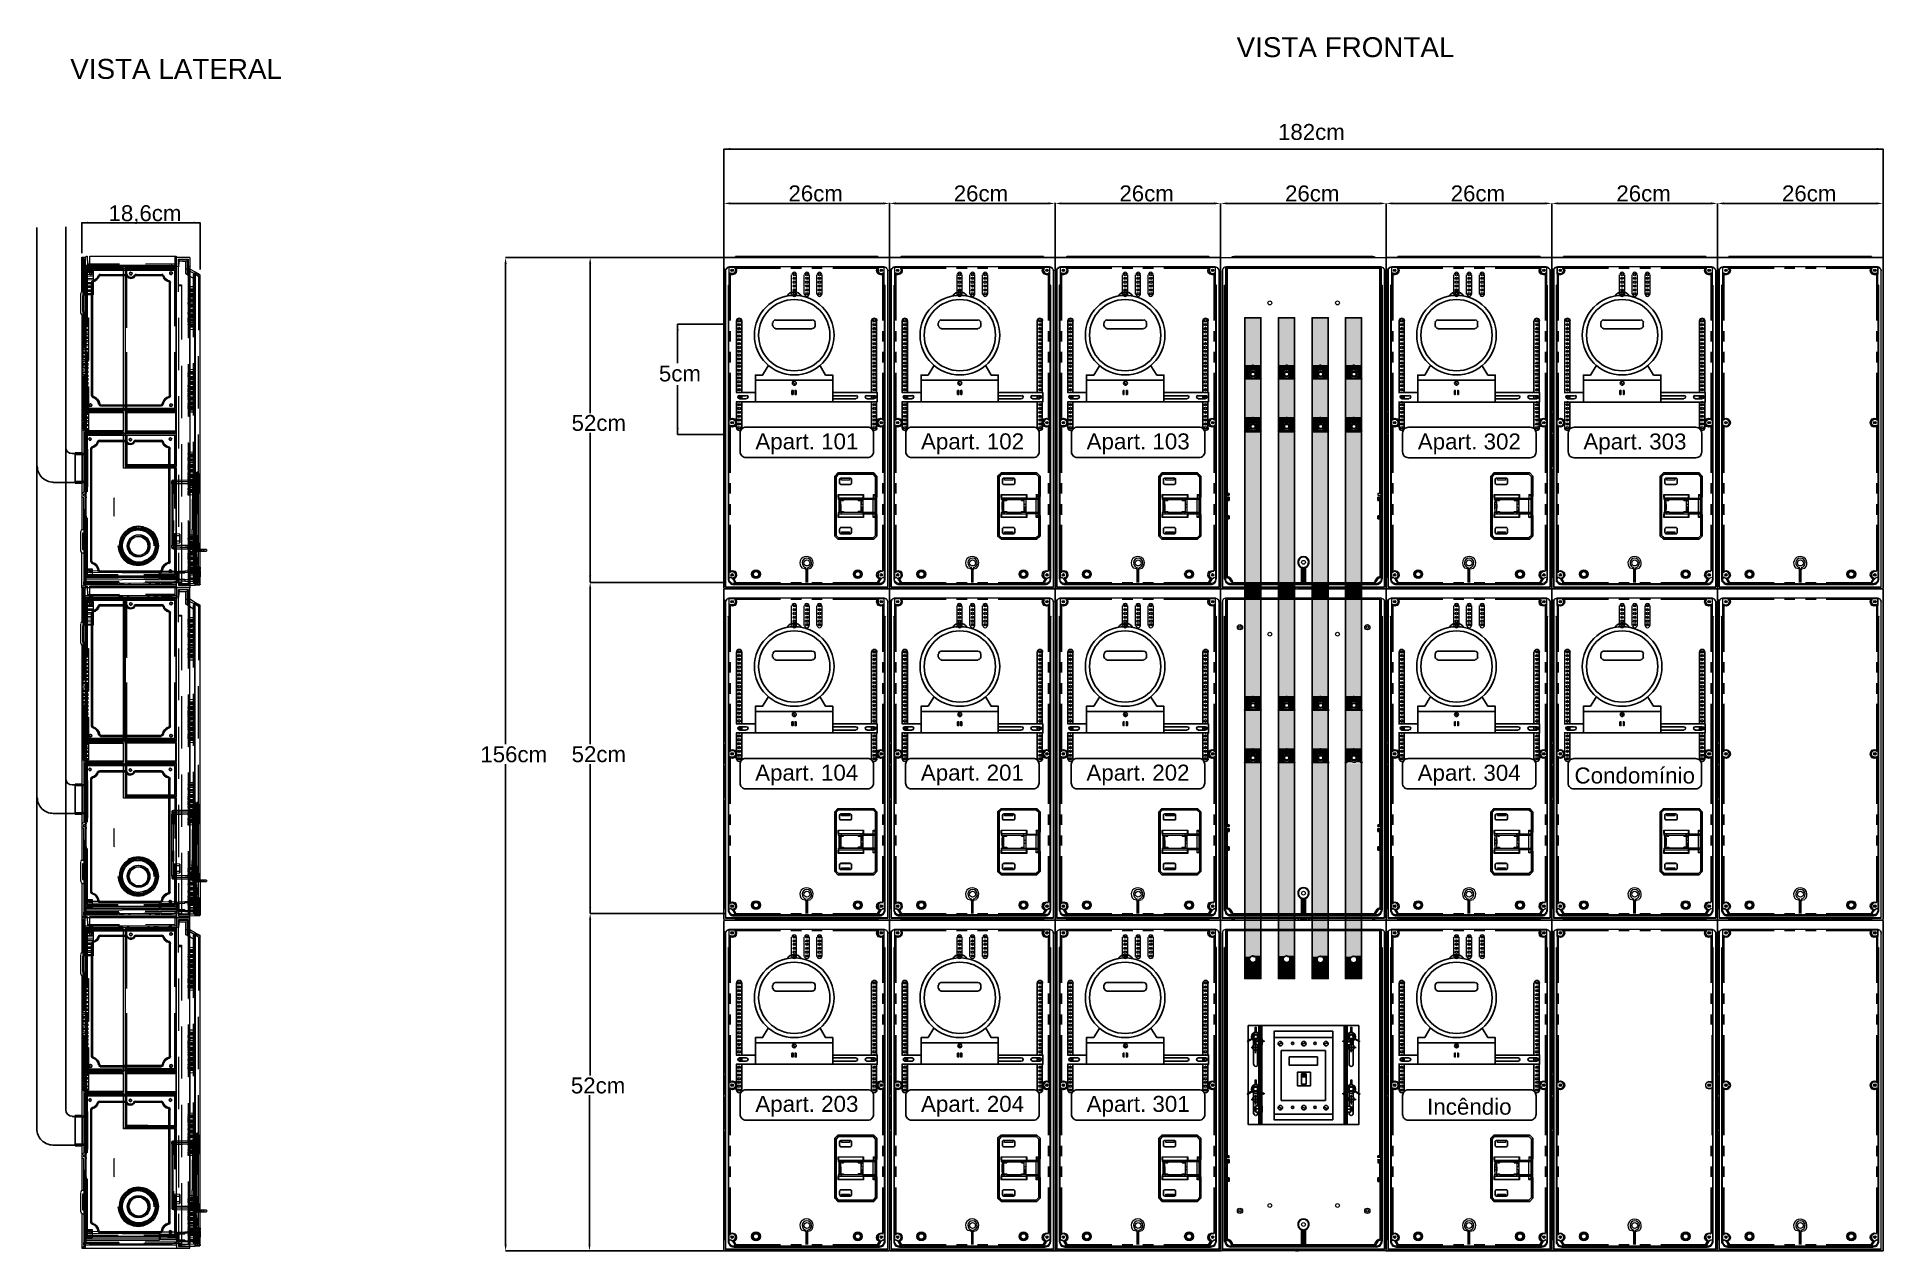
# Model space of a CAD drawing. Header units: millimetres. Extents: x -305 to 1353, y -289 to 1176.
# Drawn here: x 269.2 to 564.6, y 981.4 to 1175.7 of the extents above; entities that cross this region are included whole.
import ezdxf
from ezdxf.enums import TextEntityAlignment as Align

# ---------------------------------------------------------------- set-up
doc = ezdxf.new("R2010")
doc.units = ezdxf.units.MM
doc.header["$MEASUREMENT"] = 0
doc.layers.add('Medição_Detalhe_Cotas', color=7, linetype='Continuous', true_color=0x0080ff)
doc.layers.add('Medição_Unifilar_Draw', color=7, linetype='Continuous', true_color=0x0080ff)
doc.layers.add('PDF_0', color=7, linetype='Continuous')
doc.layers.add('PDF_Text', color=7, linetype='Continuous')
doc.styles.add('Cota', font='arial.ttf')
doc.styles.add('PDF Arial', font='arial.ttf')

msp = doc.modelspace()

# ---------------------------------------------------------------- texts
at = {"style": 'Cota'}
for s, height, p in [('Apart. 101', 2.557, (392.38, 1110.63)), ('Apart. 102', 2.559, (418.89, 1110.63)), ('Apart. 103', 2.559, (445.39, 1110.63)), ('Apart. 302', 2.559, (498.38, 1110.61)), ('Apart. 303', 2.559, (524.88, 1110.61)), ('Apart. 104', 2.559, (392.35, 1057.62)), ('Apart. 201', 2.559, (418.86, 1057.62)), ('Apart. 202', 2.559, (445.36, 1057.62)), ('Apart. 304', 2.559, (498.35, 1057.6)), ('Condomínio', 2.559, (524.85, 1057.6)), ('Apart. 203', 2.559, (392.38, 1004.61)), ('Apart. 204', 2.559, (418.89, 1004.61)), ('Apart. 301', 2.559, (445.39, 1004.61)), ('Incêndio', 2.559, (498.38, 1004.59))]:
    msp.add_text(s, height=height, dxfattribs=at).set_placement(p, align=Align.MIDDLE)
at = {"layer": 'Medição_Detalhe_Cotas', "color": 30, "true_color": 0xff7e00, "char_height": 2.548, "attachment_point": 7, "style": 'PDF Arial'}
for s, insert in [('182cm', (467.77, 1159.2)), ('26cm', (389.43, 1149.37)), ('26cm', (415.88, 1149.37)), ('26cm', (442.39, 1149.37)), ('26cm', (468.89, 1149.37)), ('26cm', (495.4, 1149.37)), ('26cm', (521.91, 1149.37)), ('26cm', (548.41, 1149.37)), ('5cm', (368.7, 1120.55)), ('52cm', (354.73, 1112.64)), ('156cm', (340.13, 1059.61)), ('52cm', (354.73, 1059.63)), ('52cm', (354.61, 1006.62))]:
    msp.add_mtext(s, dxfattribs=dict(at, insert=insert))
at = {"layer": 'PDF_Text', "color": 30, "true_color": 0xff7e00, "attachment_point": 7, "style": 'PDF Arial'}
for s, insert, char_height in [('VISTA FRONTAL', (461.14, 1172.44), 3.185), ('VISTA LATERAL', (274.51, 1168.96), 3.185), ('18,6cm', (280.63, 1145.76), 2.548)]:
    msp.add_mtext(s, dxfattribs=dict(at, insert=insert, char_height=char_height))

# ---------------------------------------------------------------- linework, layer by layer
for points in [[(381.71, 1109.33, 0.414214), (382.64, 1108.41), (402.12, 1108.41, 0.414214), (403.05, 1109.33), (403.05, 1112.34, 0.414214), (402.12, 1113.27), (382.64, 1113.27, 0.414214), (381.71, 1112.34)], [(408.21, 1109.33, 0.414214), (409.13, 1108.4), (428.64, 1108.4, 0.414214), (429.56, 1109.33), (429.56, 1112.35, 0.414214), (428.64, 1113.27), (409.13, 1113.27, 0.414214), (408.21, 1112.35)], [(434.72, 1109.33, 0.414214), (435.64, 1108.4), (455.15, 1108.4, 0.414214), (456.07, 1109.33), (456.07, 1112.35, 0.414214), (455.15, 1113.27), (435.64, 1113.27, 0.414214), (434.72, 1112.35)], [(487.7, 1109.31, 0.414214), (488.62, 1108.38), (508.13, 1108.38, 0.414214), (509.05, 1109.31), (509.05, 1112.32, 0.414214), (508.13, 1113.25), (488.62, 1113.25, 0.414214), (487.7, 1112.32)], [(514.21, 1109.31, 0.414214), (515.13, 1108.38), (534.64, 1108.38, 0.414214), (535.56, 1109.31), (535.56, 1112.32, 0.414214), (534.64, 1113.25), (515.13, 1113.25, 0.414214), (514.21, 1112.32)], [(381.68, 1056.32, 0.414214), (382.6, 1055.39), (402.1, 1055.39, 0.414214), (403.03, 1056.32), (403.03, 1059.33, 0.414214), (402.1, 1060.26), (382.6, 1060.26, 0.414214), (381.68, 1059.33)], [(408.18, 1056.32, 0.414214), (409.11, 1055.39), (428.61, 1055.39, 0.414214), (429.53, 1056.32), (429.53, 1059.33, 0.414214), (428.61, 1060.26), (409.11, 1060.26, 0.414214), (408.18, 1059.33)], [(434.69, 1056.32, 0.414214), (435.61, 1055.39), (455.12, 1055.39, 0.414214), (456.04, 1056.32), (456.04, 1059.33, 0.414214), (455.12, 1060.26), (435.61, 1060.26, 0.414214), (434.69, 1059.33)], [(487.67, 1056.3, 0.414214), (488.6, 1055.37), (508.1, 1055.37, 0.414214), (509.02, 1056.3), (509.02, 1059.31, 0.414214), (508.1, 1060.24), (488.6, 1060.24, 0.414214), (487.67, 1059.31)], [(514.18, 1056.3, 0.414214), (515.1, 1055.37), (534.61, 1055.37, 0.414214), (535.53, 1056.3), (535.53, 1059.31, 0.414214), (534.61, 1060.24), (515.1, 1060.24, 0.414214), (514.18, 1059.31)], [(381.7, 1003.3, 0.414214), (382.63, 1002.38), (402.13, 1002.38, 0.414214), (403.06, 1003.3), (403.06, 1006.32, 0.414214), (402.13, 1007.24), (382.63, 1007.24, 0.414214), (381.7, 1006.32)], [(408.21, 1003.3, 0.414214), (409.13, 1002.38), (428.64, 1002.38, 0.414214), (429.56, 1003.3), (429.56, 1006.32, 0.414214), (428.64, 1007.24), (409.13, 1007.24, 0.414214), (408.21, 1006.32)], [(434.72, 1003.3, 0.414214), (435.64, 1002.38), (455.15, 1002.38, 0.414214), (456.07, 1003.3), (456.07, 1006.32, 0.414214), (455.15, 1007.24), (435.64, 1007.24, 0.414214), (434.72, 1006.32)], [(487.7, 1003.28, 0.414214), (488.62, 1002.36), (508.13, 1002.36, 0.414214), (509.05, 1003.28), (509.05, 1006.3, 0.414214), (508.13, 1007.22), (488.62, 1007.22, 0.414214), (487.7, 1006.3)]]:
    msp.add_lwpolyline(points, format="xyb", close=True)
at = {"layer": 'Medição_Detalhe_Cotas', "color": 150, "true_color": 0x007eff}
for points in [[(379.1, 1144.86), (379.1, 1157.78), (564.59, 1157.78), (564.59, 1136.16)], [(379.1, 1149.19), (379.1, 1140.43), (357.59, 1140.43)], [(379.1, 1149.19), (379.1, 1140.43), (379.1, 1149.19)], [(405.6, 1149.19), (405.6, 1140.43), (405.6, 1149.19)], [(405.6, 1140.43), (405.6, 1149.19)], [(380.11, 1149.07), (404.59, 1149.07)], [(406.62, 1149.07), (431.04, 1149.07)], [(433.12, 1149.07), (457.55, 1149.07)], [(458.56, 1149.07), (458.56, 1140.43), (458.56, 1148.57)], [(459.63, 1149.07), (484.06, 1149.07)], [(485.07, 1149.07), (485.07, 1140.43), (485.07, 1148.57)], [(486.08, 1149.07), (510.56, 1149.07)], [(511.57, 1140.43), (511.57, 1149.07)], [(512.58, 1149.07), (537.07, 1149.07)], [(538.08, 1140.43), (538.08, 1149.07)], [(539.09, 1149.07), (563.57, 1149.07)], [(374.94, 1140.43), (344.17, 1140.43)], [(344.17, 1139.4), (344.17, 1062.52)], [(357.7, 1139.41), (357.7, 1115.49)], [(379.1, 1129.73), (371.7, 1129.73)], [(357.7, 1088.42), (357.7, 1112.35)], [(379.1, 1112.07), (371.7, 1112.07)], [(379.38, 1088.42), (357.7, 1088.42)], [(357.7, 1087.41), (357.7, 1062.54)], [(344.17, 982.44), (344.17, 1059.32)], [(357.7, 1035.47), (357.7, 1059.33)], [(379.38, 1035.47), (357.7, 1035.47)], [(357.7, 1034.46), (357.7, 1009.52)], [(357.59, 982.46), (357.59, 1006.38)], [(374.94, 981.44), (344.17, 981.44)], [(379.1, 981.44), (357.59, 981.44)]]:
    msp.add_lwpolyline(points, dxfattribs=at)
for points in [[(405.6, 1149.19), (405.6, 1140.43)], [(432.11, 1149.19), (432.11, 1140.43)]]:
    msp.add_lwpolyline(points, close=True, dxfattribs=at)
at = {"layer": 'Medição_Detalhe_Cotas', "color": 150, "true_color": 0x007eff, "transparency": 33554559}
for points in [[(380.11, 1157.95), (380.11, 1157.61), (379.1, 1157.78)], [(563.57, 1157.95), (563.57, 1157.61), (564.59, 1157.78)], [(380.11, 1149.24), (380.11, 1148.91), (379.1, 1149.07)], [(404.59, 1149.24), (404.59, 1148.91), (405.6, 1149.07)], [(406.62, 1149.24), (406.62, 1148.91), (405.6, 1149.07)], [(431.04, 1149.24), (431.04, 1148.91), (432.11, 1149.07)], [(433.12, 1149.24), (433.12, 1148.91), (432.11, 1149.07)], [(457.55, 1149.24), (457.55, 1148.91), (458.56, 1149.07)], [(459.63, 1149.24), (459.63, 1148.91), (458.56, 1149.07)], [(484.06, 1149.24), (484.06, 1148.91), (485.07, 1149.07)], [(486.08, 1149.24), (486.08, 1148.91), (485.07, 1149.07)], [(510.56, 1149.24), (510.56, 1148.91), (511.57, 1149.07)], [(512.58, 1149.24), (512.58, 1148.91), (511.57, 1149.07)], [(537.07, 1149.24), (537.07, 1148.91), (538.08, 1149.07)], [(539.09, 1149.24), (539.09, 1148.91), (538.08, 1149.07)], [(539.09, 1149.24), (539.09, 1148.91), (538.08, 1149.07)], [(563.57, 1149.24), (563.57, 1148.91), (564.59, 1149.07)], [(344, 1139.4), (344.34, 1139.4), (344.17, 1140.41)], [(357.53, 1139.41), (357.87, 1139.41), (357.7, 1140.43)], [(371.53, 1128.72), (371.87, 1128.72), (371.7, 1129.73)], [(371.53, 1113.13), (371.87, 1113.13), (371.7, 1112.07)], [(357.53, 1089.49), (357.87, 1089.49), (357.7, 1088.42)], [(357.53, 1087.41), (357.87, 1087.41), (357.7, 1088.42)], [(357.53, 1036.48), (357.87, 1036.48), (357.7, 1035.47)], [(357.53, 1034.46), (357.87, 1034.46), (357.7, 1035.47)], [(344, 982.44), (344.34, 982.44), (344.17, 981.43)], [(357.42, 982.46), (357.76, 982.46), (357.59, 981.44)]]:
    msp.add_solid(points, dxfattribs=at)
at = {"layer": 'Medição_Unifilar_Draw'}
for p, q in [((371.7, 1123.52), (371.7, 1129.73)), ((371.7, 1112.07), (371.7, 1120))]:
    msp.add_line(p, q, dxfattribs=at)
at = {"layer": 'PDF_0', "lineweight": 25}
for points in [[(269.17, 1145.2), (269.17, 1000.93)], [(273.78, 1004.02), (273.78, 1056.47), (273.78, 1109.31), (273.78, 1145.31)], [(564.59, 1131.72), (564.59, 1140.48)], [(276.42, 1135.32), (276.42, 1140.09)], [(386.9, 1129.47), (386.9, 1129.98)], [(387.35, 1130.37), (393.25, 1130.37)], [(393.25, 1129.03), (387.35, 1129.03)], [(393.7, 1129.98), (393.7, 1129.47)], [(413.41, 1129.47), (413.41, 1129.98)], [(413.86, 1130.37), (419.76, 1130.37)], [(419.76, 1129.03), (413.86, 1129.03)], [(420.21, 1129.98), (420.21, 1129.47)], [(439.92, 1129.47), (439.92, 1129.98)], [(440.37, 1130.37), (446.26, 1130.37)], [(446.26, 1129.03), (440.37, 1129.03)], [(446.71, 1129.98), (446.71, 1129.47)], [(492.93, 1129.47), (492.93, 1129.98)], [(493.32, 1130.37), (499.27, 1130.37)], [(499.27, 1129.03), (493.32, 1129.03)], [(499.67, 1129.98), (499.67, 1129.47)], [(519.44, 1129.47), (519.44, 1129.98)], [(519.83, 1130.37), (525.78, 1130.37)], [(525.78, 1129.03), (519.83, 1129.03)], [(526.17, 1129.98), (526.17, 1129.47)], [(384.15, 1117.34), (384.15, 1121.61), (385.28, 1121.61), (386.17, 1123.07)], [(396.51, 1117.34), (396.51, 1121.61), (395.38, 1121.61), (394.49, 1123.07)], [(410.66, 1117.34), (410.66, 1121.61), (411.78, 1121.61), (412.68, 1123.07)], [(423.01, 1117.34), (423.01, 1121.61), (421.89, 1121.61), (420.99, 1123.07)], [(437.11, 1117.34), (437.11, 1121.61), (438.29, 1121.61), (439.19, 1123.07)], [(449.52, 1117.34), (449.52, 1121.61), (448.4, 1121.61), (447.44, 1123.07)], [(490.12, 1117.29), (490.12, 1121.61), (491.24, 1121.61), (492.14, 1123.07)], [(502.53, 1117.29), (502.53, 1121.61), (501.35, 1121.61), (500.45, 1123.07)], [(516.63, 1117.29), (516.63, 1121.61), (517.75, 1121.61), (518.65, 1123.07)], [(529.04, 1117.29), (529.04, 1121.61), (527.86, 1121.61), (526.96, 1123.07)], [(390.55, 1120.04), (390.11, 1120.49), (390.55, 1120.04)], [(417.06, 1120.04), (416.61, 1120.49), (417, 1120.04)], [(443.06, 1120.49), (443.51, 1120.04)], [(443.12, 1120.49), (443.57, 1120.04)], [(496.07, 1120.49), (496.52, 1120.04)], [(496.13, 1120.49), (496.58, 1120.04)], [(522.58, 1120.49), (523.03, 1120.04)], [(522.64, 1120.49), (523.09, 1120.04)], [(381.06, 1117.34), (403.64, 1117.34), (403.64, 1118.81), (396.51, 1118.81)], [(381.06, 1118.81), (384.15, 1118.81), (381.96, 1118.81)], [(381.57, 1118.3), (382.69, 1118.3)], [(381.57, 1117.79), (382.69, 1117.79)], [(396.51, 1118.3), (400.21, 1118.3)], [(396.51, 1117.79), (400.21, 1117.79)], [(403.13, 1118.3), (401.95, 1118.3)], [(403.13, 1117.79), (401.95, 1117.79)], [(407.57, 1117.34), (430.15, 1117.34), (430.15, 1118.81), (423.01, 1118.81)], [(407.57, 1118.81), (410.66, 1118.81), (408.47, 1118.81)], [(408.02, 1118.3), (409.2, 1118.3)], [(408.02, 1117.79), (409.2, 1117.79)], [(423.01, 1118.3), (426.72, 1118.3)], [(423.01, 1117.79), (426.72, 1117.79)], [(429.64, 1118.3), (428.46, 1118.3)], [(429.64, 1117.79), (428.46, 1117.79)], [(434.08, 1117.34), (456.65, 1117.34), (456.65, 1118.81), (449.52, 1118.81)], [(434.08, 1118.81), (437.11, 1118.81), (434.92, 1118.81)], [(434.53, 1118.3), (435.71, 1118.3)], [(434.53, 1117.79), (435.71, 1117.79)], [(449.52, 1118.3), (453.23, 1118.3)], [(449.52, 1117.79), (453.23, 1117.79)], [(456.15, 1118.3), (454.97, 1118.3)], [(456.15, 1117.79), (454.97, 1117.79)], [(487.03, 1117.29), (509.61, 1117.29), (509.61, 1118.81), (502.53, 1118.81)], [(487.03, 1118.81), (490.12, 1118.81), (487.93, 1118.81)], [(487.54, 1118.3), (488.72, 1118.3)], [(487.54, 1117.79), (488.72, 1117.79)], [(502.53, 1118.3), (506.18, 1118.3)], [(502.53, 1117.79), (506.18, 1117.79)], [(509.16, 1118.3), (507.98, 1118.3)], [(509.16, 1117.79), (507.98, 1117.79)], [(513.54, 1117.29), (536.11, 1117.29), (536.11, 1118.81), (529.04, 1118.81)], [(513.54, 1118.81), (516.63, 1118.81), (514.44, 1118.81)], [(514.04, 1118.3), (515.22, 1118.3)], [(514.04, 1117.79), (515.22, 1117.79)], [(529.04, 1118.3), (532.69, 1118.3)], [(529.04, 1117.79), (532.69, 1117.79)], [(535.66, 1118.3), (534.49, 1118.3)], [(535.66, 1117.79), (534.49, 1117.79)], [(276.98, 1109.03), (275.3, 1109.03), (274.79, 1109.03)], [(275.3, 1108.92), (277.26, 1108.92)], [(276.98, 1104.43), (275.3, 1104.43), (271.76, 1104.43)], [(275.3, 1104.6), (277.26, 1104.6)], [(392.24, 1090.5), (392.24, 1088.42)], [(392.46, 1090.5), (392.46, 1088.42)], [(418.75, 1090.5), (418.75, 1088.42)], [(418.91, 1090.5), (418.91, 1088.42)], [(445.25, 1090.5), (445.25, 1088.42)], [(445.42, 1090.5), (445.42, 1088.42)], [(498.21, 1090.5), (498.21, 1088.42)], [(498.43, 1090.5), (498.43, 1088.42)], [(524.71, 1090.5), (524.71, 1088.42)], [(524.94, 1090.5), (524.94, 1088.42)], [(551.22, 1090.5), (551.22, 1088.42)], [(551.44, 1090.5), (551.44, 1088.42)], [(386.9, 1076.46), (386.9, 1076.97)], [(387.35, 1077.42), (393.25, 1077.42)], [(393.25, 1076.01), (387.35, 1076.01)], [(393.7, 1076.97), (393.7, 1076.46)], [(413.41, 1076.46), (413.41, 1076.97)], [(413.86, 1077.42), (419.76, 1077.42)], [(419.76, 1076.01), (413.86, 1076.01)], [(420.21, 1076.97), (420.21, 1076.46)], [(439.92, 1076.46), (439.92, 1076.97)], [(440.37, 1077.42), (446.26, 1077.42)], [(446.26, 1076.01), (440.37, 1076.01)], [(446.71, 1076.97), (446.71, 1076.46)], [(492.93, 1076.46), (492.93, 1076.97)], [(493.32, 1077.42), (499.27, 1077.42)], [(499.27, 1076.01), (493.32, 1076.01)], [(499.67, 1076.97), (499.67, 1076.46)], [(519.44, 1076.46), (519.44, 1076.97)], [(519.83, 1077.42), (525.78, 1077.42)], [(525.78, 1076.01), (519.83, 1076.01)], [(526.17, 1076.97), (526.17, 1076.46)], [(384.15, 1064.33), (384.15, 1068.6), (385.28, 1068.6), (386.17, 1070.06)], [(396.51, 1064.33), (396.51, 1068.6), (395.38, 1068.6), (394.49, 1070.06)], [(410.66, 1064.33), (410.66, 1068.6), (411.78, 1068.6), (412.68, 1070.06)], [(423.01, 1064.33), (423.01, 1068.6), (421.89, 1068.6), (420.99, 1070.06)], [(437.11, 1064.33), (437.11, 1068.6), (438.29, 1068.6), (439.19, 1070.06)], [(449.52, 1064.33), (449.52, 1068.6), (448.4, 1068.6), (447.44, 1070.06)], [(490.12, 1064.33), (490.12, 1068.6), (491.24, 1068.6), (492.14, 1070.06)], [(502.53, 1064.33), (502.53, 1068.6), (501.35, 1068.6), (500.45, 1070.06)], [(516.63, 1064.33), (516.63, 1068.6), (517.75, 1068.6), (518.65, 1070.06)], [(529.04, 1064.33), (529.04, 1068.6), (527.86, 1068.6), (526.96, 1070.06)], [(390.11, 1067.53), (390.55, 1067.08)], [(390.11, 1067.48), (390.55, 1067.03)], [(416.61, 1067.53), (417.06, 1067.08)], [(416.61, 1067.48), (417, 1067.03)], [(443.06, 1067.48), (443.51, 1067.03)], [(443.12, 1067.53), (443.57, 1067.08)], [(496.07, 1067.48), (496.52, 1067.03)], [(496.13, 1067.53), (496.58, 1067.08)], [(522.58, 1067.48), (523.03, 1067.03)], [(522.64, 1067.53), (523.09, 1067.08)], [(381.06, 1064.33), (403.64, 1064.33), (403.64, 1065.79), (396.51, 1065.79)], [(381.06, 1065.79), (384.15, 1065.79), (381.96, 1065.79)], [(381.57, 1065.29), (382.69, 1065.29)], [(381.57, 1064.78), (382.69, 1064.78)], [(396.51, 1065.29), (400.21, 1065.29)], [(396.51, 1064.78), (400.21, 1064.78)], [(403.13, 1065.29), (401.95, 1065.29)], [(403.13, 1064.78), (401.95, 1064.78)], [(407.57, 1064.33), (430.15, 1064.33), (430.15, 1065.79), (423.01, 1065.79)], [(407.57, 1065.79), (410.66, 1065.79), (408.47, 1065.79)], [(408.02, 1065.29), (409.2, 1065.29)], [(408.02, 1064.78), (409.2, 1064.78)], [(423.01, 1065.29), (426.72, 1065.29)], [(423.01, 1064.78), (426.72, 1064.78)], [(429.64, 1065.29), (428.46, 1065.29)], [(429.64, 1064.78), (428.46, 1064.78)], [(434.08, 1064.33), (456.65, 1064.33), (456.65, 1065.79), (449.52, 1065.79)], [(434.08, 1065.79), (437.11, 1065.79), (434.92, 1065.79)], [(434.53, 1065.29), (435.71, 1065.29)], [(434.53, 1064.78), (435.71, 1064.78)], [(449.52, 1065.29), (453.23, 1065.29)], [(449.52, 1064.78), (453.23, 1064.78)], [(456.15, 1065.29), (454.97, 1065.29)], [(456.15, 1064.78), (454.97, 1064.78)], [(487.03, 1064.33), (509.61, 1064.33), (509.61, 1065.79), (502.53, 1065.79)], [(487.03, 1065.79), (490.12, 1065.79), (487.93, 1065.79)], [(487.54, 1065.29), (488.72, 1065.29)], [(487.54, 1064.78), (488.72, 1064.78)], [(502.53, 1065.29), (506.18, 1065.29)], [(502.53, 1064.78), (506.18, 1064.78)], [(509.16, 1065.29), (507.98, 1065.29)], [(509.16, 1064.78), (507.98, 1064.78)], [(513.54, 1064.33), (536.11, 1064.33), (536.11, 1065.79), (529.04, 1065.79)], [(513.54, 1065.79), (516.63, 1065.79), (514.44, 1065.79)], [(514.04, 1065.29), (515.22, 1065.29)], [(514.04, 1064.78), (515.22, 1064.78)], [(529.04, 1065.29), (532.69, 1065.29)], [(529.04, 1064.78), (532.69, 1064.78)], [(535.66, 1065.29), (534.49, 1065.29)], [(535.66, 1064.78), (534.49, 1064.78)], [(276.98, 1056.02), (275.3, 1056.02), (274.79, 1056.02)], [(275.3, 1055.91), (277.26, 1055.91)], [(276.98, 1051.47), (275.3, 1051.47), (271.76, 1051.47)], [(275.3, 1051.58), (277.26, 1051.58)], [(392.24, 1037.49), (392.24, 1035.47)], [(392.46, 1037.49), (392.46, 1035.47)], [(418.75, 1037.49), (418.75, 1035.47)], [(418.91, 1037.49), (418.91, 1035.47)], [(445.25, 1037.49), (445.25, 1035.47)], [(445.42, 1037.49), (445.42, 1035.47)], [(498.21, 1037.49), (498.21, 1035.47)], [(498.43, 1037.49), (498.43, 1035.47)], [(524.71, 1037.49), (524.71, 1035.47)], [(524.94, 1037.49), (524.94, 1035.47)], [(551.22, 1037.49), (551.22, 1035.47)], [(551.44, 1037.49), (551.44, 1035.47)], [(386.9, 1023.45), (386.9, 1023.96)], [(387.35, 1024.4), (393.25, 1024.4)], [(393.25, 1023), (387.35, 1023)], [(393.7, 1023.96), (393.7, 1023.45)], [(413.41, 1023.45), (413.41, 1023.96)], [(413.86, 1024.4), (419.76, 1024.4)], [(419.76, 1023), (413.86, 1023)], [(420.21, 1023.96), (420.21, 1023.45)], [(439.92, 1023.45), (439.92, 1023.96)], [(440.37, 1024.4), (446.26, 1024.4)], [(446.26, 1023), (440.37, 1023)], [(446.71, 1023.96), (446.71, 1023.45)], [(492.93, 1023.45), (492.93, 1023.96)], [(493.32, 1024.4), (499.27, 1024.4)], [(499.27, 1023), (493.32, 1023)], [(499.67, 1023.96), (499.67, 1023.45)], [(384.15, 1011.32), (384.15, 1015.59), (385.28, 1015.59), (386.17, 1017.1)], [(396.51, 1011.32), (396.51, 1015.59), (395.38, 1015.59), (394.49, 1017.1)], [(410.66, 1011.32), (410.66, 1015.59), (411.78, 1015.59), (412.68, 1017.1)], [(423.01, 1011.32), (423.01, 1015.59), (421.89, 1015.59), (420.99, 1017.1)], [(437.11, 1011.32), (437.11, 1015.59), (438.29, 1015.59), (439.19, 1017.1)], [(449.52, 1011.32), (449.52, 1015.59), (448.4, 1015.59), (447.44, 1017.1)], [(463, 1017.5), (463, 1016.04)], [(463.5, 1017.5), (472.09, 1017.5)], [(479.96, 1017.5), (464.35, 1017.5)], [(464.68, 1017.5), (464.68, 1001.66)], [(465.24, 1001.66), (465.02, 1001.66), (465.02, 1017.5), (465.24, 1017.5)], [(465.19, 1017.5), (465.19, 1001.66)], [(467.15, 1016.6), (467.15, 1002.45)], [(468, 1016.6), (467.15, 1016.6), (476.53, 1016.6), (475.97, 1016.6)], [(476.53, 1016.6), (476.53, 1002.45), (475.97, 1002.45)], [(478.33, 1017.5), (478.33, 1001.66)], [(478.44, 1001.66), (478.5, 1001.66), (478.5, 1017.5), (478.44, 1017.5)], [(478.83, 1017.5), (478.83, 1001.66)], [(490.12, 1011.32), (490.12, 1015.59), (491.24, 1015.59), (492.14, 1017.1)], [(502.53, 1011.32), (502.53, 1015.59), (501.35, 1015.59), (500.45, 1017.1)], [(390.11, 1014.52), (390.55, 1014.07)], [(390.11, 1014.47), (390.55, 1014.02)], [(416.61, 1014.52), (417.06, 1014.07)], [(416.61, 1014.47), (417, 1014.02)], [(443.06, 1014.47), (443.51, 1014.02)], [(443.12, 1014.52), (443.57, 1014.07)], [(465.02, 1014.02), (463.45, 1014.02)], [(463.84, 1011.26), (463.84, 1015.7)], [(464.23, 1015.2), (464.06, 1014.63), (464.06, 1015.25), (463.95, 1014.63), (463.95, 1015.25), (464.23, 1015.25)], [(463.95, 1014.63), (464.23, 1014.63)], [(464.18, 1014.69), (464.18, 1013.12)], [(464.68, 1015.42), (464.23, 1015.42), (464.23, 1014.47), (464.68, 1014.47)], [(464.23, 1014.97), (464.68, 1014.97)], [(464.51, 1015.7), (464.51, 1015.42)], [(464.51, 1014.47), (464.51, 1011.26)], [(465.02, 1015.36), (464.85, 1015.36)], [(464.85, 1014.47), (465.02, 1014.47)], [(465.19, 1015.36), (465.24, 1015.36), (465.24, 1014.47), (465.19, 1014.47)], [(476.53, 1015.59), (467.15, 1015.59)], [(468.39, 1014.8), (467.83, 1014.41)], [(472.21, 1014.75), (471.53, 1014.47)], [(475.69, 1014.75), (475.07, 1014.47)], [(478.33, 1015.36), (478.33, 1014.47)], [(478.67, 1015.36), (478.5, 1015.36)], [(478.5, 1014.47), (478.67, 1014.47)], [(480.29, 1014.02), (478.72, 1014.02)], [(478.83, 1014.41), (479.34, 1014.41), (479.34, 1015.42), (478.83, 1015.42)], [(479.34, 1014.91), (478.83, 1014.91)], [(479.17, 1015.42), (479.17, 1015.7)], [(479.17, 1011.26), (479.17, 1014.41)], [(479.62, 1015.25), (479.34, 1015.25)], [(479.34, 1014.69), (479.45, 1015.25), (479.45, 1014.63), (479.62, 1015.25), (479.62, 1014.63), (479.34, 1014.63)], [(479.45, 1014.8), (479.45, 1013.23)], [(479.79, 1015.7), (479.79, 1011.26)], [(496.07, 1014.47), (496.52, 1014.02)], [(496.13, 1014.52), (496.58, 1014.07)], [(381.06, 1011.32), (403.64, 1011.32), (403.64, 1012.78), (396.51, 1012.78)], [(381.06, 1012.78), (384.15, 1012.78), (381.96, 1012.78)], [(381.57, 1012.33), (382.69, 1012.33)], [(381.57, 1011.83), (382.69, 1011.83)], [(396.51, 1012.33), (400.21, 1012.33)], [(396.51, 1011.83), (400.21, 1011.83)], [(403.13, 1012.33), (401.95, 1012.33)], [(403.13, 1011.83), (401.95, 1011.83)], [(407.57, 1011.32), (430.15, 1011.32), (430.15, 1012.78), (423.01, 1012.78)], [(407.57, 1012.78), (410.66, 1012.78), (408.47, 1012.78)], [(408.02, 1012.33), (409.2, 1012.33)], [(408.02, 1011.83), (409.2, 1011.83)], [(423.01, 1012.33), (426.72, 1012.33)], [(423.01, 1011.83), (426.72, 1011.83)], [(429.64, 1012.33), (428.46, 1012.33)], [(429.64, 1011.83), (428.46, 1011.83)], [(434.08, 1011.32), (456.65, 1011.32), (456.65, 1012.78), (449.52, 1012.78)], [(434.08, 1012.78), (437.11, 1012.78), (434.92, 1012.78)], [(434.53, 1012.33), (435.71, 1012.33)], [(434.53, 1011.83), (435.71, 1011.83)], [(449.52, 1012.33), (453.23, 1012.33)], [(449.52, 1011.83), (453.23, 1011.83)], [(456.15, 1012.33), (454.97, 1012.33)], [(456.15, 1011.83), (454.97, 1011.83)], [(487.03, 1011.32), (509.61, 1011.32), (509.61, 1012.78), (502.53, 1012.78)], [(487.03, 1012.78), (490.12, 1012.78), (487.93, 1012.78)], [(487.54, 1012.33), (488.72, 1012.33)], [(487.54, 1011.83), (488.72, 1011.83)], [(502.53, 1012.33), (506.18, 1012.33)], [(502.53, 1011.83), (506.18, 1011.83)], [(509.16, 1012.33), (507.98, 1012.33)], [(509.16, 1011.83), (507.98, 1011.83)], [(463.84, 1003.4), (463.84, 1007.84)], [(464.51, 1007.84), (464.51, 1004.69)], [(479.17, 1004.64), (479.17, 1007.84)], [(479.79, 1007.84), (479.79, 1003.4)], [(465.02, 1005.7), (463.45, 1005.7)], [(464.23, 1004.41), (464.06, 1003.85), (464.06, 1004.47), (463.95, 1003.85), (463.95, 1004.47), (464.23, 1004.47)], [(464.18, 1006.43), (464.18, 1004.86)], [(464.68, 1004.69), (464.23, 1004.69), (464.23, 1003.68), (464.68, 1003.68)], [(465.02, 1004.64), (464.85, 1004.64)], [(465.19, 1004.64), (465.24, 1004.64), (465.24, 1003.68), (465.19, 1003.68)], [(468.39, 1004.19), (467.83, 1004.53)], [(472.21, 1004.24), (471.53, 1004.47)], [(475.69, 1004.19), (475.07, 1004.53)], [(478.33, 1004.64), (478.33, 1003.68)], [(480.29, 1005.7), (478.72, 1005.7)], [(478.83, 1003.63), (479.34, 1003.63), (479.34, 1004.64), (478.83, 1004.64)], [(479.62, 1004.47), (479.34, 1004.47)], [(479.34, 1003.91), (479.45, 1004.47), (479.45, 1003.85), (479.62, 1004.47), (479.62, 1003.85), (479.34, 1003.85)], [(479.45, 1006.43), (479.45, 1004.86)], [(275.3, 1002.95), (274.79, 1002.95)], [(276.98, 1003.01), (275.3, 1003.01)], [(275.3, 1002.9), (277.26, 1002.9)], [(463.95, 1003.85), (464.23, 1003.85)], [(464.12, 1001.66), (466.7, 1001.66)], [(464.23, 1004.19), (464.68, 1004.19)], [(464.35, 1001.66), (479.84, 1001.66)], [(464.51, 1003.68), (464.51, 1003.4)], [(464.85, 1003.68), (465.02, 1003.68)], [(467.15, 1003.35), (476.53, 1003.35)], [(476.53, 1002.45), (467.15, 1002.45), (468, 1002.45)], [(474.4, 1002.45), (472.66, 1002.45)], [(477.71, 1001.66), (480.29, 1001.66)], [(479.34, 1004.13), (478.83, 1004.13)], [(479.17, 1003.4), (479.17, 1003.63)], [(275.3, 998.52), (277.26, 998.52)], [(276.98, 998.4), (275.3, 998.4), (271.76, 998.4)], [(392.24, 984.48), (392.24, 982.46)], [(392.46, 984.48), (392.46, 982.46)], [(418.75, 984.48), (418.75, 982.46)], [(418.91, 984.48), (418.91, 982.46)], [(445.25, 984.48), (445.25, 982.46)], [(445.42, 984.48), (445.42, 982.46)], [(498.21, 984.48), (498.21, 982.46)], [(498.43, 984.48), (498.43, 982.46)], [(524.71, 984.48), (524.71, 982.46)], [(524.94, 984.48), (524.94, 982.46)], [(551.22, 984.48), (551.22, 982.46)], [(551.44, 984.48), (551.44, 982.46)]]:
    msp.add_lwpolyline(points, dxfattribs=at)
at = {"layer": 'PDF_0', "color": 150, "lineweight": 25, "true_color": 0x007eff}
msp.add_lwpolyline([(295.29, 1138.52), (295.29, 1145.99), (276.36, 1145.99), (276.36, 1141.1)], dxfattribs=at)
at = {"layer": 'PDF_0', "lineweight": 18}
for points in [[(276.36, 1134.92), (276.36, 1140.37), (276.36, 1140.48), (276.92, 1140.48), (276.92, 1140.37), (276.92, 1138.91), (291.52, 1138.91), (291.52, 1140.43), (291.52, 1140.48), (293.66, 1140.48)], [(293.66, 1140.43), (293.66, 1087.64), (293.66, 1087.58), (291.52, 1087.58), (291.52, 1087.64), (291.52, 1089.15), (276.92, 1089.15), (276.92, 1087.69), (276.92, 1087.58), (276.36, 1087.58), (276.36, 1087.69), (276.36, 1093.14)], [(276.92, 1140.48), (276.98, 1140.48), (277.04, 1140.65), (277.2, 1140.65), (277.26, 1139.19)], [(277.65, 1139.19), (277.65, 1140.65), (291.13, 1140.65), (291.47, 1140.65), (291.47, 1140.48)], [(291.19, 1140.48), (291.52, 1140.48)], [(379.15, 1140.43), (405.55, 1140.43)], [(405.6, 1087.47), (405.6, 1140.37), (405.6, 1087.47)], [(405.6, 1140.37), (405.6, 1087.47)], [(405.66, 1140.43), (432.05, 1140.43)], [(432.11, 1140.43), (458.56, 1140.43)], [(432.11, 1087.47), (432.11, 1140.37), (432.11, 1087.47)], [(432.11, 1140.37), (432.11, 1087.47)], [(458.56, 1087.47), (458.56, 1140.37), (458.56, 1087.47)], [(458.62, 1140.43), (485.01, 1140.43)], [(460.41, 1140.43), (460.41, 1140.59), (460.75, 1140.59), (460.75, 1140.43)], [(482.93, 1140.59), (460.75, 1140.59)], [(482.93, 1140.43), (482.93, 1140.59), (483.21, 1140.59), (483.27, 1140.43)], [(485.07, 1140.37), (485.07, 1087.47)], [(485.12, 1140.43), (511.52, 1140.43)], [(511.57, 1087.47), (511.57, 1140.37), (511.57, 1087.47)], [(511.57, 1140.37), (511.57, 1087.47)], [(511.63, 1140.43), (538.02, 1140.43)], [(538.08, 1087.47), (538.08, 1140.37), (538.08, 1087.47)], [(538.08, 1140.37), (538.08, 1087.47)], [(538.14, 1140.43), (564.53, 1140.43)], [(564.59, 1087.47), (564.59, 1140.37), (564.59, 1087.47)], [(564.59, 1140.37), (564.59, 1087.47)], [(276.92, 1139.19), (291.52, 1139.25)], [(291.52, 1138.97), (276.92, 1138.97)], [(276.92, 1138.68), (276.98, 1138.63), (283.04, 1138.63), (283.04, 1138.68)], [(276.98, 1138.63), (276.98, 1115.88), (276.92, 1115.83)], [(276.98, 1138.07), (276.98, 1138.57), (276.98, 1138.07)], [(277.26, 1139.41), (277.65, 1139.41)], [(283.04, 1137.56), (279.28, 1137.56), (283.04, 1137.56)], [(283.04, 1115.88), (283.04, 1116.67), (283.04, 1116.78), (283.04, 1137.56), (283.04, 1137.67), (283.04, 1138.63)], [(283.27, 1138.68), (283.27, 1138.63), (291.47, 1138.63), (291.52, 1138.68)], [(283.27, 1138.63), (283.27, 1137.67), (283.27, 1137.56), (283.27, 1116.78), (283.27, 1116.67), (283.27, 1115.88)], [(291.47, 1115.88), (291.47, 1138.63)], [(293.66, 1137.45), (294.39, 1137), (294.44, 1137.73), (294.5, 1138.01), (294.56, 1138.07), (293.66, 1138.57)], [(294.61, 1137.95), (294.56, 1137.9), (294.5, 1137.67), (294.5, 1137), (294.5, 1088.99), (294.56, 1088.37), (294.56, 1088.14), (294.61, 1088.09), (295.29, 1088.14), (295.29, 1089.32), (295.29, 1090.33), (295.29, 1090.5), (295.29, 1090.78), (295.29, 1090.89), (295.29, 1090.78), (295.29, 1090.5), (295.29, 1090.67), (295.29, 1090.78)], [(295.29, 1137.67), (294.56, 1138.07), (294.61, 1137.95), (294.89, 1137.79), (295.12, 1137.67), (295.29, 1137.56)], [(294.67, 1137.95), (294.61, 1138.01)], [(295.29, 1093.7), (295.29, 1137.56), (295.23, 1137.62)], [(379.1, 1115.94), (379.32, 1115.94), (379.32, 1138.57), (379.1, 1138.57)], [(379.38, 1138.46), (379.38, 1087.69), (379.38, 1138.29)], [(379.38, 1138.29), (379.38, 1138.29)], [(404.76, 1135.88), (404.76, 1138.74), (404.76, 1138.8), (404.71, 1138.85), (404.65, 1138.91), (380.05, 1138.91), (380, 1138.85), (379.94, 1138.85), (379.94, 1138.8), (379.88, 1138.74), (379.88, 1135.88)], [(404.71, 1138.91), (380, 1138.91)], [(389.94, 1134.53), (389.94, 1137.67)], [(390.67, 1137.67), (390.67, 1134.53)], [(391.96, 1134.53), (391.96, 1137.67)], [(392.74, 1137.67), (392.74, 1134.53)], [(393.98, 1134.53), (393.98, 1137.67)], [(394.77, 1137.67), (394.77, 1134.53)], [(403.86, 1138.63), (403.86, 1138.74), (403.7, 1138.85), (404.59, 1138.85), (404.65, 1138.85), (404.65, 1138.8), (404.71, 1138.8), (404.71, 1138.74), (404.71, 1138.68), (404.71, 1137.73), (404.65, 1137.9), (404.48, 1137.9)], [(405.27, 1138.46), (405.27, 1087.69), (405.32, 1087.69), (405.32, 1138.29)], [(405.6, 1115.94), (405.77, 1115.94), (405.77, 1138.57), (405.6, 1138.57)], [(431.21, 1138.91), (406.45, 1138.91), (406.33, 1138.85), (406.22, 1138.85), (406.11, 1138.8), (406.05, 1138.68), (405.94, 1138.63), (405.89, 1138.52), (405.89, 1138.4), (405.89, 1138.29), (405.89, 1138.4), (405.94, 1138.52), (406, 1138.63), (406.05, 1138.68), (406.17, 1138.8), (406.22, 1138.85), (406.33, 1138.85), (406.5, 1138.91)], [(405.89, 1138.46), (405.89, 1087.69), (405.89, 1138.29)], [(405.89, 1138.29), (405.89, 1138.29)], [(431.27, 1135.88), (431.27, 1138.74), (431.27, 1138.8), (431.21, 1138.85), (431.16, 1138.85), (431.16, 1138.91), (431.1, 1138.91), (406.56, 1138.91), (406.5, 1138.91), (406.5, 1138.85), (406.45, 1138.85), (406.45, 1138.8), (406.39, 1138.8), (406.39, 1138.74), (406.39, 1135.88)], [(416.44, 1134.53), (416.44, 1137.67)], [(417.17, 1137.67), (417.17, 1134.53)], [(418.46, 1134.53), (418.46, 1137.67)], [(419.19, 1137.67), (419.19, 1134.53)], [(420.49, 1134.53), (420.49, 1137.67)], [(421.27, 1137.67), (421.27, 1134.53)], [(430.31, 1138.63), (430.31, 1138.74), (430.2, 1138.85), (431.1, 1138.85), (431.16, 1138.85), (431.16, 1138.8), (431.21, 1138.8), (431.21, 1138.74), (431.21, 1138.68), (431.21, 1137.73), (431.16, 1137.9), (430.99, 1137.9)], [(431.77, 1138.46), (431.77, 1087.69), (431.83, 1087.69), (431.83, 1138.29)], [(432.11, 1115.94), (432.28, 1115.94), (432.28, 1138.57), (432.11, 1138.57)], [(432.39, 1138.29), (432.39, 1138.4), (432.39, 1138.52), (432.45, 1138.63), (432.56, 1138.68), (432.62, 1138.8), (432.73, 1138.85), (432.84, 1138.85), (432.95, 1138.91), (432.84, 1138.85), (432.73, 1138.85), (432.62, 1138.8), (432.56, 1138.68), (432.45, 1138.63), (432.39, 1138.52), (432.39, 1138.4), (432.34, 1138.29), (432.34, 1087.69)], [(432.39, 1138.46), (432.39, 1087.69)], [(457.77, 1135.88), (457.77, 1138.74), (457.77, 1138.8), (457.72, 1138.85), (457.66, 1138.85), (457.66, 1138.91), (457.61, 1138.91), (433.07, 1138.91), (433.01, 1138.91), (433.01, 1138.85), (432.95, 1138.85), (432.95, 1138.8), (432.9, 1138.8), (432.9, 1138.74), (432.9, 1135.88)], [(457.72, 1138.91), (432.95, 1138.91)], [(442.89, 1134.53), (442.89, 1137.67)], [(443.68, 1137.67), (443.68, 1134.53)], [(444.97, 1134.53), (444.97, 1137.67)], [(445.7, 1137.67), (445.7, 1134.53)], [(446.99, 1134.53), (446.99, 1137.67)], [(447.78, 1137.67), (447.78, 1134.53)], [(456.82, 1138.63), (456.82, 1138.74), (456.71, 1138.85), (457.55, 1138.85), (457.61, 1138.85), (457.66, 1138.8), (457.72, 1138.8), (457.72, 1138.74), (457.72, 1138.68), (457.72, 1137.73), (457.66, 1137.9), (457.49, 1137.9)], [(458.28, 1138.46), (458.28, 1087.69), (458.34, 1087.69), (458.34, 1138.29), (458.28, 1138.4), (458.28, 1138.46), (458.22, 1138.57), (458.17, 1138.68), (458.11, 1138.74), (458, 1138.8), (457.89, 1138.85), (457.83, 1138.85), (457.72, 1138.91), (457.83, 1138.85), (457.94, 1138.85), (458.06, 1138.8), (458.11, 1138.68), (458.22, 1138.63), (458.28, 1138.52), (458.28, 1138.4), (458.28, 1138.29)], [(484.17, 1138.91), (484.34, 1138.85), (484.45, 1138.85), (484.56, 1138.8), (484.62, 1138.68), (484.73, 1138.63), (484.79, 1138.52), (484.79, 1138.4), (484.79, 1138.29), (484.79, 1138.4), (484.79, 1138.46), (484.73, 1138.57), (484.67, 1138.68), (484.62, 1138.74), (484.51, 1138.8), (484.39, 1138.85), (484.28, 1138.85), (484.22, 1138.91), (459.46, 1138.91), (459.35, 1138.85), (459.23, 1138.85), (459.12, 1138.8), (459.01, 1138.68), (458.95, 1138.63), (458.9, 1138.52), (458.9, 1138.4), (458.84, 1138.29), (458.84, 1087.69)], [(459.46, 1138.91), (459.35, 1138.85), (459.23, 1138.85), (459.12, 1138.8), (459.07, 1138.68), (458.95, 1138.63), (458.9, 1138.52), (458.9, 1138.4), (458.84, 1138.29)], [(458.9, 1138.46), (458.9, 1087.69)], [(484.28, 1138.74), (484.28, 1138.8), (484.22, 1138.8), (484.22, 1138.85), (484.17, 1138.85), (484.17, 1138.91), (484.11, 1138.91), (459.57, 1138.91), (459.52, 1138.91), (459.52, 1138.85), (459.46, 1138.85), (459.4, 1138.8), (459.4, 1138.74)], [(459.4, 1135.88), (459.4, 1138.74), (459.46, 1138.68), (459.46, 1102.63), (459.4, 1102.63), (459.4, 1102.41), (459.46, 1102.41), (459.46, 1102.07), (459.46, 1102.01), (459.46, 1101.96), (459.46, 1101.9), (459.46, 1101.85), (459.46, 1098.81), (459.46, 1098.76), (459.46, 1098.7), (459.46, 1098.64), (459.46, 1098.59), (459.46, 1089.32), (459.63, 1089.32), (459.57, 1089.27), (459.57, 1089.21), (459.57, 1089.15)], [(459.63, 1138.8), (459.63, 1138.68), (459.46, 1138.68)], [(459.57, 1138.91), (459.63, 1138.8), (484.06, 1138.8), (484.11, 1138.91)], [(484.06, 1102.63), (484.06, 1138.68), (459.63, 1138.68), (459.63, 1102.63)], [(484.22, 1138.68), (484.06, 1138.68), (484.06, 1138.8)], [(484.06, 1098.59), (484.06, 1089.32), (484.22, 1089.32), (484.22, 1098.59), (484.22, 1098.64), (484.22, 1098.7), (484.22, 1098.76), (484.22, 1098.81), (484.22, 1101.85), (484.22, 1101.9), (484.22, 1101.96), (484.22, 1102.01), (484.22, 1102.07), (484.22, 1102.41), (484.28, 1102.41), (484.28, 1102.63), (484.22, 1102.63), (484.22, 1138.68), (484.28, 1138.74), (484.28, 1135.88)], [(484.79, 1138.46), (484.79, 1087.69), (484.79, 1138.29)], [(485.35, 1138.29), (485.35, 1087.69)], [(485.35, 1138.29), (485.35, 1138.29)], [(485.4, 1138.46), (485.4, 1087.69)], [(510.79, 1135.88), (510.79, 1138.74), (510.73, 1138.8), (510.73, 1138.85), (510.67, 1138.85), (510.67, 1138.91), (510.62, 1138.91), (486.02, 1138.91), (485.97, 1138.85), (485.91, 1138.8), (485.91, 1138.74), (485.91, 1135.88)], [(510.67, 1138.91), (485.97, 1138.91)], [(495.91, 1134.53), (495.91, 1137.67)], [(496.69, 1137.67), (496.69, 1134.53)], [(497.93, 1134.53), (497.93, 1137.67)], [(498.71, 1137.67), (498.71, 1134.53)], [(500.01, 1134.53), (500.01, 1137.67)], [(500.74, 1137.67), (500.74, 1134.53)], [(509.83, 1138.63), (509.83, 1138.74), (509.72, 1138.85), (510.56, 1138.85), (510.62, 1138.85), (510.67, 1138.8), (510.73, 1138.74), (510.73, 1138.68), (510.73, 1137.73), (510.67, 1137.9), (510.51, 1137.9)], [(511.29, 1138.29), (511.29, 1087.69), (511.29, 1138.46)], [(511.57, 1115.94), (511.8, 1115.94), (511.8, 1138.57), (511.57, 1138.57)], [(511.85, 1138.29), (511.85, 1087.69)], [(511.85, 1138.29), (511.85, 1138.29)], [(511.91, 1138.46), (511.91, 1087.69)], [(537.29, 1135.88), (537.29, 1138.74), (537.24, 1138.74), (537.24, 1138.8), (537.24, 1138.85), (537.18, 1138.85), (537.12, 1138.91), (512.53, 1138.91), (512.47, 1138.85), (512.42, 1138.85), (512.42, 1138.8), (512.42, 1138.74), (512.42, 1135.88)], [(512.64, 1137.9), (512.53, 1137.9), (512.42, 1137.73), (512.42, 1138.68), (512.42, 1138.74), (512.47, 1138.74), (512.47, 1138.8), (512.53, 1138.8), (512.53, 1138.85), (512.58, 1138.85), (513.48, 1138.85), (513.31, 1138.74), (513.31, 1138.63)], [(537.18, 1138.91), (512.47, 1138.91)], [(522.41, 1134.53), (522.41, 1137.67)], [(523.2, 1137.67), (523.2, 1134.53)], [(524.43, 1134.53), (524.43, 1137.67)], [(525.22, 1137.67), (525.22, 1134.53)], [(526.51, 1134.53), (526.51, 1137.67)], [(527.24, 1137.67), (527.24, 1134.53)], [(537.8, 1138.29), (537.8, 1087.69), (537.8, 1138.46)], [(538.08, 1115.94), (538.3, 1115.94), (538.3, 1138.57), (538.08, 1138.57)], [(538.36, 1138.46), (538.36, 1087.69), (538.36, 1138.29)], [(538.36, 1138.29), (538.36, 1138.29)], [(563.74, 1135.88), (563.74, 1138.74), (563.74, 1138.8), (563.74, 1138.85), (563.69, 1138.85), (563.63, 1138.91), (539.03, 1138.91), (538.98, 1138.85), (538.92, 1138.85), (538.92, 1138.8), (538.92, 1138.74), (538.87, 1138.74), (538.87, 1135.88)], [(539.15, 1137.9), (539.03, 1137.9), (538.92, 1137.73), (538.92, 1138.68), (538.92, 1138.74), (538.98, 1138.74), (538.98, 1138.8), (539.03, 1138.8), (539.03, 1138.85), (539.09, 1138.85), (539.93, 1138.85), (539.82, 1138.74), (539.82, 1138.63)], [(563.69, 1138.91), (538.98, 1138.91)], [(564.25, 1138.46), (564.25, 1087.69), (564.3, 1087.69), (564.3, 1138.29)], [(276.19, 1131.5), (276.19, 1134.64)], [(293.66, 1134.98), (294.22, 1134.98), (294.22, 1134.59), (293.66, 1134.59)], [(294.22, 1134.92), (293.66, 1134.92)], [(294.5, 1137), (294.39, 1137), (294.39, 1088.99), (294.5, 1088.99)], [(379.77, 1135.99), (379.77, 1089.04), (379.77, 1088.82), (379.83, 1088.65), (379.94, 1088.48), (380.05, 1088.37), (380.17, 1088.26), (380.33, 1088.14), (380.5, 1088.09), (380.73, 1088.09), (403.98, 1088.09), (404.14, 1088.09), (404.37, 1088.14), (404.48, 1088.26), (404.65, 1088.37), (404.76, 1088.48), (404.87, 1088.65), (404.93, 1088.82), (404.93, 1089.04), (404.93, 1135.99)], [(379.88, 1135.88), (379.88, 1135.88)], [(406.28, 1135.99), (406.28, 1089.04), (406.28, 1088.82), (406.33, 1088.65), (406.39, 1088.48), (406.5, 1088.37), (406.67, 1088.26), (406.84, 1088.14), (407.01, 1088.09), (407.18, 1088.09), (430.48, 1088.09), (430.65, 1088.09), (430.82, 1088.14), (430.99, 1088.26), (431.16, 1088.37), (431.27, 1088.48), (431.38, 1088.65), (431.38, 1088.82), (431.44, 1089.04), (431.44, 1135.99)], [(406.39, 1135.88), (406.39, 1135.88)], [(432.78, 1135.99), (432.73, 1135.99), (432.73, 1089.04), (432.78, 1088.82), (432.84, 1088.65), (432.9, 1088.48), (433.01, 1088.37), (433.18, 1088.26), (433.35, 1088.14), (433.51, 1088.09), (433.68, 1088.09), (456.99, 1088.09), (457.16, 1088.09), (457.33, 1088.14), (457.49, 1088.26), (457.66, 1088.37), (457.77, 1088.48), (457.83, 1088.65), (457.89, 1088.82), (457.94, 1089.04), (457.94, 1135.99), (457.89, 1135.99)], [(432.9, 1135.88), (432.9, 1135.88)], [(484.39, 1135.99), (484.28, 1135.88), (484.28, 1089.04), (484.28, 1088.87), (484.22, 1088.7), (484.11, 1088.59), (484.06, 1088.48), (483.89, 1088.37), (483.78, 1088.31), (483.61, 1088.26), (483.44, 1088.2), (460.19, 1088.2), (460.08, 1088.26), (459.91, 1088.31), (459.74, 1088.37), (459.63, 1088.48), (459.52, 1088.59), (459.46, 1088.7), (459.4, 1088.87), (459.4, 1089.04), (459.4, 1135.88), (459.23, 1135.99), (459.23, 1089.04), (459.23, 1135.99)], [(484.39, 1089.04), (484.39, 1135.99), (484.45, 1135.99), (484.45, 1089.04), (484.39, 1089.04), (484.39, 1088.87), (484.34, 1088.65), (484.22, 1088.54), (484.11, 1088.37), (484, 1088.26), (483.83, 1088.14), (483.66, 1088.09), (483.44, 1088.09), (483.49, 1088.09), (483.66, 1088.09), (483.83, 1088.14), (484, 1088.26), (484.17, 1088.37), (484.28, 1088.48), (484.34, 1088.65), (484.39, 1088.82), (484.45, 1089.04)], [(485.74, 1135.99), (485.74, 1089.04), (485.74, 1088.82), (485.8, 1088.65), (485.91, 1088.48), (486.02, 1088.37), (486.19, 1088.26), (486.36, 1088.14), (486.53, 1088.09), (486.7, 1088.09), (509.94, 1088.09), (510.17, 1088.09), (510.34, 1088.14), (510.51, 1088.26), (510.62, 1088.37), (510.79, 1088.48), (510.84, 1088.65), (510.9, 1088.82), (510.9, 1089.04), (510.9, 1135.99)], [(485.91, 1135.88), (485.91, 1135.88)], [(512.25, 1135.99), (512.25, 1089.04), (512.25, 1088.82), (512.3, 1088.65), (512.42, 1088.48), (512.53, 1088.37), (512.64, 1088.26), (512.81, 1088.14), (513.03, 1088.09), (513.2, 1088.09), (536.45, 1088.09), (536.68, 1088.09), (536.84, 1088.14), (537.01, 1088.26), (537.12, 1088.37), (537.24, 1088.48), (537.35, 1088.65), (537.41, 1088.82), (537.41, 1089.04), (537.41, 1135.99)], [(512.42, 1135.88), (512.42, 1135.88)], [(538.75, 1135.99), (538.75, 1089.04), (538.75, 1088.82), (538.81, 1088.65), (538.92, 1088.48), (539.03, 1088.37), (539.15, 1088.26), (539.32, 1088.14), (539.48, 1088.09), (539.71, 1088.09), (562.96, 1088.09), (563.13, 1088.09), (563.35, 1088.14), (563.52, 1088.26), (563.63, 1088.37), (563.74, 1088.48), (563.86, 1088.65), (563.91, 1088.82), (563.91, 1089.04), (563.91, 1135.99)], [(538.87, 1135.88), (538.87, 1135.88)], [(276.53, 1134.36), (276.53, 1131.78)], [(294.22, 1134.14), (293.66, 1134.14), (294.22, 1134.19), (294.22, 1133.8), (293.66, 1133.74)], [(293.66, 1133.35), (294.22, 1133.35), (294.22, 1132.96), (293.66, 1132.96)], [(294.22, 1133.29), (293.66, 1133.29)], [(294.22, 1132.51), (293.66, 1132.51), (294.22, 1132.56), (294.22, 1132.17), (293.66, 1132.11)], [(293.66, 1131.72), (294.22, 1131.72), (294.22, 1131.33), (293.66, 1131.33)], [(294.22, 1131.67), (293.66, 1131.67)], [(276.36, 1131.22), (276.36, 1096.85)], [(294.22, 1130.88), (293.66, 1130.88), (294.22, 1130.94), (294.22, 1130.54), (293.66, 1130.49)], [(293.66, 1130.09), (294.22, 1130.09), (294.22, 1129.7), (293.66, 1129.7)], [(294.22, 1130.04), (293.66, 1130.04)], [(294.22, 1129.25), (293.66, 1129.25), (294.22, 1129.31), (294.22, 1128.91), (293.66, 1128.86)], [(381.12, 1130.26), (381.12, 1130.26)], [(381.96, 1130.26), (381.96, 1130.26)], [(402.74, 1130.26), (402.74, 1130.26)], [(403.53, 1130.26), (403.53, 1130.26)], [(407.63, 1130.26), (407.63, 1130.26)], [(408.41, 1118.81), (408.41, 1130.26), (408.47, 1130.26), (408.47, 1118.81)], [(429.25, 1130.26), (429.25, 1130.26)], [(430.03, 1130.26), (430.03, 1130.26)], [(434.13, 1130.26), (434.13, 1130.26)], [(434.92, 1130.26), (434.92, 1130.26)], [(455.75, 1130.26), (455.75, 1130.26)], [(456.54, 1130.26), (456.54, 1130.26)], [(487.15, 1130.26), (487.15, 1130.26)], [(487.93, 1130.26), (487.93, 1130.26)], [(508.71, 1130.26), (508.71, 1130.26)], [(509.55, 1130.26), (509.55, 1130.26)], [(513.65, 1118.81), (513.65, 1130.26), (513.6, 1130.26), (513.6, 1118.81)], [(514.44, 1130.26), (514.44, 1130.26)], [(535.22, 1130.26), (535.22, 1130.26)], [(536.06, 1130.26), (536.06, 1130.26)], [(294.22, 1121.73), (293.66, 1121.73), (294.22, 1121.78), (294.22, 1121.39), (293.66, 1121.33)], [(293.66, 1120.94), (294.22, 1121), (294.22, 1120.55), (293.66, 1120.55)], [(294.22, 1120.88), (293.66, 1120.88)], [(293.66, 1120.15), (294.22, 1120.15), (294.22, 1119.76), (293.66, 1119.7)], [(294.22, 1120.1), (293.66, 1120.1)], [(293.66, 1119.31), (294.22, 1119.37), (294.22, 1118.92), (293.66, 1118.92)], [(294.22, 1119.25), (293.66, 1119.25)], [(293.66, 1118.52), (294.22, 1118.52), (294.22, 1118.13), (293.66, 1118.08)], [(294.22, 1118.47), (293.66, 1118.47)], [(293.66, 1117.68), (294.22, 1117.74), (294.22, 1117.29), (293.66, 1117.29)], [(294.22, 1117.63), (293.66, 1117.63)], [(293.66, 1116.9), (294.22, 1116.9), (294.22, 1116.5), (293.66, 1116.45)], [(294.22, 1116.84), (293.66, 1116.84)], [(408.41, 1118.3), (408.41, 1117.79)], [(408.47, 1117.34), (408.47, 1113.13), (408.41, 1113.13), (408.41, 1117.34)], [(408.47, 1118.3), (408.47, 1117.79)], [(513.6, 1117.29), (513.6, 1113.13), (513.65, 1113.13), (513.65, 1117.29)], [(276.92, 1115.66), (276.98, 1115.6), (283.04, 1115.6), (283.04, 1115.66)], [(276.98, 1115.94), (276.98, 1116.45), (276.98, 1115.94)], [(283.04, 1115.83), (283.04, 1115.88), (276.98, 1115.88)], [(276.98, 1115.6), (276.98, 1112.68)], [(276.98, 1115.04), (276.98, 1115.55), (276.98, 1115.04)], [(283.04, 1112.68), (283.04, 1115.6)], [(283.44, 1115.6), (283.44, 1115.83), (283.27, 1115.83), (283.27, 1115.88), (291.47, 1115.88), (291.52, 1115.83)], [(283.27, 1115.83), (283.27, 1115.6), (283.27, 1112.68), (283.27, 1112.4), (283.27, 1111.11), (283.27, 1111), (283.27, 1110.94), (283.27, 1106.96), (290.29, 1106.96), (290.46, 1106.96), (291.47, 1106.96), (291.52, 1106.96)], [(283.44, 1115.66), (283.44, 1115.6), (283.27, 1115.6), (291.47, 1115.6), (291.52, 1115.66)], [(291.47, 1112.68), (291.47, 1115.6)], [(293.66, 1116.05), (294.22, 1116.11), (294.22, 1115.66), (293.66, 1115.66)], [(294.22, 1116), (293.66, 1116)], [(379.1, 1115.55), (379.32, 1115.55), (379.32, 1112.46), (379.1, 1112.46)], [(404.48, 1114.42), (404.65, 1114.42), (404.71, 1114.54), (404.71, 1113.36), (404.65, 1113.53), (404.48, 1113.53)], [(405.6, 1115.55), (405.77, 1115.55), (405.77, 1112.46), (405.6, 1112.46)], [(430.99, 1114.42), (431.16, 1114.42), (431.21, 1114.54), (431.21, 1113.36), (431.16, 1113.53), (430.99, 1113.53)], [(432.11, 1115.55), (432.28, 1115.55), (432.28, 1112.46), (432.11, 1112.46)], [(457.49, 1114.42), (457.66, 1114.42), (457.72, 1114.54), (457.72, 1113.36), (457.66, 1113.53), (457.49, 1113.53)], [(510.51, 1114.42), (510.67, 1114.42), (510.73, 1114.54), (510.73, 1113.36), (510.67, 1113.53), (510.51, 1113.53)], [(511.57, 1115.55), (511.8, 1115.55), (511.8, 1112.46), (511.57, 1112.46)], [(512.64, 1113.53), (512.53, 1113.53), (512.42, 1113.36), (512.42, 1114.54), (512.53, 1114.42), (512.64, 1114.42)], [(538.08, 1115.55), (538.3, 1115.55), (538.3, 1112.46), (538.08, 1112.46)], [(539.15, 1113.53), (539.03, 1113.53), (538.92, 1113.36), (538.92, 1114.54), (539.03, 1114.42), (539.15, 1114.42)], [(283.04, 1112.63), (283.04, 1112.68), (276.98, 1112.68), (276.92, 1112.63)], [(276.92, 1089.38), (276.98, 1089.43), (276.98, 1112.4), (276.92, 1112.46)], [(276.98, 1112.4), (283.04, 1112.4), (283.04, 1112.46)], [(276.98, 1111.62), (276.98, 1112.12), (276.98, 1111.62)], [(279.17, 1111), (283.04, 1111)], [(283.04, 1110.94), (279.17, 1110.94)], [(291.52, 1106.73), (291.47, 1106.73), (290.46, 1106.73), (290.29, 1106.73), (283.04, 1106.73), (283.04, 1110.94), (283.04, 1111), (283.04, 1111.11), (283.04, 1112.4)], [(283.44, 1112.68), (283.27, 1112.68), (291.47, 1112.68), (291.52, 1112.63)], [(283.44, 1112.4), (283.27, 1112.4), (291.47, 1112.4), (291.52, 1112.46)], [(283.27, 1111.11), (283.27, 1111.11)], [(283.27, 1111.11), (283.27, 1111.11)], [(283.27, 1111), (283.27, 1111)], [(283.27, 1110.94), (283.27, 1110.94)], [(283.44, 1112.63), (283.44, 1112.68), (283.44, 1112.4), (283.44, 1112.46)], [(284.9, 1111), (289, 1111)], [(289, 1110.94), (284.9, 1110.94)], [(291.47, 1106.96), (291.47, 1112.4)], [(379.1, 1112.07), (379.32, 1112.07), (379.32, 1106.9)], [(405.6, 1112.07), (405.77, 1112.07), (405.77, 1106.9)], [(432.11, 1112.07), (432.28, 1112.07), (432.28, 1106.9)], [(485.07, 1106.62), (485.29, 1106.56), (485.29, 1089.27), (485.07, 1089.27), (485.29, 1089.27), (485.29, 1106.56), (485.29, 1106.9), (485.29, 1112.07), (485.07, 1112.07), (485.29, 1112.07), (485.29, 1106.9), (485.07, 1106.9)], [(511.57, 1112.07), (511.8, 1112.07), (511.8, 1106.9)], [(538.08, 1112.07), (538.3, 1112.07), (538.3, 1106.9)], [(290.29, 1106.96), (290.29, 1109.82), (290.29, 1106.96)], [(293.66, 1108.53), (294.22, 1108.58), (294.22, 1108.14), (293.66, 1108.14)], [(294.22, 1108.47), (293.66, 1108.47)], [(291.47, 1089.43), (291.47, 1106.73)], [(293.66, 1107.74), (294.22, 1107.74), (294.22, 1107.35), (293.66, 1107.29)], [(294.22, 1107.69), (293.66, 1107.69)], [(293.66, 1106.9), (294.22, 1106.96), (294.22, 1106.51), (293.66, 1106.51)], [(294.22, 1106.84), (293.66, 1106.84)], [(293.66, 1106.11), (294.22, 1106.11), (294.22, 1105.72), (293.66, 1105.66)], [(294.22, 1106.06), (293.66, 1106.06)], [(293.66, 1105.27), (294.22, 1105.33), (294.22, 1104.93), (293.66, 1104.88)], [(294.22, 1105.22), (293.66, 1105.22)], [(294.61, 1104.6), (295.01, 1104.6), (295.01, 1104.54), (295.01, 1104.48), (295.01, 1104.43), (295.01, 1104.37), (295.01, 1104.32), (294.89, 1094.32), (294.89, 1094.26), (294.89, 1094.21), (294.89, 1094.15), (294.89, 1094.1), (294.89, 1094.04), (294.89, 1093.98), (294.61, 1093.98), (294.61, 1094.26), (294.56, 1094.66), (294.56, 1099.88), (294.56, 1103.98), (294.61, 1104.54), (294.61, 1104.71), (294.67, 1104.82), (294.78, 1104.82), (294.78, 1105.61), (294.89, 1105.61), (294.89, 1104.82), (294.89, 1105.61), (294.78, 1105.61)], [(294.78, 1105.61), (294.78, 1105.61)], [(295.12, 1105.61), (295.12, 1105.61)], [(295.12, 1105.61), (295.17, 1105.61), (295.17, 1104.82), (295.17, 1105.61), (295.12, 1105.61), (295.12, 1104.82), (295.17, 1104.82), (295.23, 1104.82)], [(379.1, 1089.27), (379.32, 1089.27), (379.32, 1106.62)], [(397.07, 1105.33), (397.46, 1105.73), (397.07, 1105.33)], [(397.07, 1095.95), (397.07, 1105.33), (397.07, 1095.95)], [(397.35, 1105.95), (403.08, 1105.95), (397.35, 1105.95)], [(397.46, 1105.73), (402.97, 1105.73), (397.46, 1105.73)], [(397.57, 1104.94), (397.63, 1104.94), (397.63, 1105), (397.63, 1105.05), (397.69, 1105.11), (397.74, 1105.11), (397.8, 1105.11), (397.74, 1105.11), (397.69, 1105.05), (397.63, 1105), (397.63, 1104.94), (397.63, 1104.88)], [(397.63, 1104.32), (397.63, 1104.88), (397.57, 1104.94), (397.57, 1104.32), (397.63, 1104.32), (397.63, 1104.27), (397.63, 1104.21), (397.69, 1104.15), (397.74, 1104.15), (397.74, 1104.1), (397.8, 1104.1), (397.74, 1104.1), (397.74, 1104.15), (397.69, 1104.15), (397.63, 1104.15), (397.63, 1104.21), (397.63, 1104.27), (397.57, 1104.32)], [(399.2, 1105.11), (399.2, 1104.77), (397.91, 1104.77), (397.91, 1105.11)], [(399.54, 1104.88), (399.54, 1104.94), (399.54, 1105), (399.48, 1105), (399.48, 1105.05), (399.43, 1105.05), (399.43, 1105.11), (399.37, 1105.11), (399.32, 1105.11), (399.37, 1105.11), (399.43, 1105.11), (399.48, 1105.05), (399.54, 1105), (399.54, 1104.94)], [(402.97, 1105.73), (403.36, 1105.33), (402.97, 1105.73)], [(403.08, 1105.95), (403.58, 1105.44), (403.08, 1105.95)], [(403.58, 1099.27), (403.58, 1099.16), (403.3, 1099.16), (403.36, 1099.16), (403.58, 1099.16), (403.58, 1099.1), (403.58, 1099.04), (403.58, 1098.99), (403.58, 1098.93), (403.58, 1095.84), (403.58, 1105.44), (403.58, 1102.36), (403.58, 1102.3), (403.58, 1102.24), (403.58, 1102.19), (403.58, 1102.13)], [(403.36, 1102.36), (403.36, 1105.33), (403.36, 1102.47), (403.36, 1102.41), (403.36, 1102.36), (403.36, 1102.3), (403.36, 1102.24), (403.36, 1102.19), (403.36, 1102.24), (403.36, 1102.3), (403.36, 1102.36), (403.58, 1102.36)], [(405.6, 1089.27), (405.77, 1089.27), (405.77, 1106.62)], [(422.9, 1105.44), (422.9, 1095.84), (422.96, 1095.84), (422.96, 1105.44)], [(423.13, 1105.33), (423.52, 1105.73), (423.13, 1105.33)], [(423.13, 1095.95), (423.13, 1105.33), (423.13, 1095.95)], [(423.46, 1105.95), (429.19, 1105.95), (423.46, 1105.95)], [(423.52, 1105.73), (429.08, 1105.73), (423.52, 1105.73)], [(423.69, 1104.94), (423.69, 1105), (423.74, 1105.05), (423.8, 1105.11), (423.86, 1105.11), (423.91, 1105.11), (423.86, 1105.11), (423.8, 1105.11), (423.8, 1105.05), (423.74, 1105.05), (423.74, 1105), (423.69, 1105), (423.69, 1104.94), (423.69, 1104.88)], [(425.32, 1105.11), (425.32, 1104.77), (424.02, 1104.77), (424.02, 1105.11)], [(425.65, 1104.88), (425.65, 1104.94), (425.6, 1105), (425.6, 1105.05), (425.54, 1105.05), (425.48, 1105.11), (425.43, 1105.11), (425.48, 1105.11), (425.54, 1105.11), (425.6, 1105.05), (425.6, 1105), (425.65, 1104.94)], [(429.08, 1105.73), (429.47, 1105.33), (429.08, 1105.73)], [(429.19, 1105.95), (429.7, 1105.44), (429.19, 1105.95)], [(429.47, 1102.36), (429.47, 1105.33), (429.47, 1102.47), (429.47, 1102.41), (429.47, 1102.36), (429.47, 1102.3), (429.47, 1102.24), (429.47, 1102.19), (429.47, 1102.24), (429.47, 1102.3), (429.47, 1102.36), (429.7, 1102.36)], [(429.64, 1099.16), (429.7, 1099.16), (429.7, 1099.1), (429.7, 1099.04), (429.7, 1098.99), (429.7, 1098.93), (429.7, 1095.84), (429.7, 1105.44), (429.7, 1102.36), (429.7, 1102.3), (429.7, 1102.24), (429.7, 1102.19), (429.64, 1102.13)], [(432.11, 1089.27), (432.28, 1089.27), (432.28, 1106.62)], [(448.9, 1105.33), (449.3, 1105.73), (448.9, 1105.33)], [(448.9, 1095.95), (448.9, 1105.33), (448.9, 1095.95)], [(449.18, 1105.95), (454.91, 1105.95), (449.18, 1105.95)], [(449.3, 1105.73), (454.85, 1105.73), (449.3, 1105.73)], [(449.46, 1104.94), (449.46, 1105), (449.46, 1105.05), (449.52, 1105.05), (449.52, 1105.11), (449.58, 1105.11), (449.63, 1105.11), (449.58, 1105.11), (449.52, 1105.05), (449.46, 1105), (449.46, 1104.94), (449.46, 1104.88)], [(451.09, 1105.11), (451.09, 1104.77), (449.8, 1104.77), (449.8, 1105.11)], [(451.37, 1104.88), (451.37, 1104.94), (451.37, 1105), (451.32, 1105.05), (451.26, 1105.11), (451.2, 1105.11), (451.26, 1105.11), (451.32, 1105.11), (451.32, 1105.05), (451.37, 1105.05), (451.37, 1105), (451.37, 1104.94)], [(455.19, 1105.33), (454.85, 1105.73), (455.25, 1105.33)], [(454.91, 1105.95), (455.42, 1105.44), (454.91, 1105.95)], [(455.42, 1099.27), (455.42, 1099.16), (455.14, 1099.16), (455.25, 1099.16), (455.42, 1099.16), (455.42, 1099.1), (455.42, 1099.04), (455.42, 1098.99), (455.42, 1098.93), (455.42, 1095.84), (455.42, 1105.44), (455.42, 1102.36), (455.42, 1102.3), (455.42, 1102.24), (455.42, 1102.19), (455.42, 1102.13)], [(455.25, 1102.36), (455.25, 1105.33), (455.19, 1105.33), (455.19, 1102.47), (455.19, 1102.41), (455.19, 1102.36), (455.19, 1102.3), (455.19, 1102.24), (455.25, 1102.24), (455.25, 1102.19), (455.25, 1102.24), (455.25, 1102.3), (455.25, 1102.36), (455.42, 1102.36)], [(502.03, 1105.33), (502.36, 1105.73), (502.03, 1105.33)], [(502.03, 1095.95), (502.03, 1105.33), (502.03, 1095.95)], [(502.31, 1105.95), (508.04, 1105.95), (502.31, 1105.95)], [(502.36, 1105.73), (507.92, 1105.73), (502.36, 1105.73)], [(502.53, 1104.94), (502.53, 1105), (502.59, 1105.05), (502.64, 1105.11), (502.7, 1105.11), (502.76, 1105.11), (502.7, 1105.11), (502.64, 1105.05), (502.59, 1105.05), (502.59, 1105), (502.53, 1104.94), (502.53, 1104.88)], [(504.16, 1105.11), (504.16, 1104.77), (502.87, 1104.77), (502.87, 1105.11)], [(504.5, 1104.88), (504.5, 1104.94), (504.44, 1105), (504.44, 1105.05), (504.39, 1105.05), (504.39, 1105.11), (504.33, 1105.11), (504.27, 1105.11), (504.33, 1105.11), (504.39, 1105.11), (504.44, 1105.05), (504.5, 1105), (504.5, 1104.94)], [(507.92, 1105.73), (508.32, 1105.33), (507.92, 1105.73)], [(508.04, 1105.95), (508.54, 1105.44), (508.04, 1105.95)], [(508.32, 1102.36), (508.32, 1105.33), (508.32, 1102.47), (508.32, 1102.41), (508.32, 1102.36), (508.32, 1102.3), (508.32, 1102.24), (508.32, 1102.19), (508.32, 1102.24), (508.32, 1102.3), (508.32, 1102.36), (508.54, 1102.36)], [(508.48, 1099.16), (508.54, 1099.16), (508.54, 1099.1), (508.54, 1099.04), (508.54, 1098.99), (508.54, 1098.93), (508.54, 1095.84), (508.54, 1105.44), (508.54, 1102.36), (508.54, 1102.3), (508.54, 1102.24), (508.54, 1102.19), (508.48, 1102.13)], [(511.57, 1089.27), (511.8, 1089.27), (511.8, 1106.56)], [(529.54, 1105.73), (529.15, 1105.33), (529.49, 1105.73)], [(529.15, 1095.95), (529.15, 1105.33), (529.15, 1095.95)], [(529.43, 1105.95), (535.16, 1105.95), (529.43, 1105.95)], [(529.66, 1104.94), (529.71, 1105), (529.71, 1105.05), (529.77, 1105.11), (529.82, 1105.11), (529.88, 1105.11), (529.82, 1105.11), (529.77, 1105.05), (529.71, 1105), (529.71, 1104.94), (529.66, 1104.88)], [(531.28, 1105.11), (531.28, 1104.77), (529.99, 1104.77), (529.99, 1105.11)], [(531.62, 1104.88), (531.62, 1104.94), (531.62, 1105), (531.57, 1105), (531.57, 1105.05), (531.51, 1105.05), (531.51, 1105.11), (531.45, 1105.11), (531.4, 1105.11), (531.45, 1105.11), (531.51, 1105.11), (531.57, 1105.05), (531.62, 1105), (531.62, 1104.94)], [(535.05, 1105.73), (535.44, 1105.33), (535.05, 1105.73)], [(535.16, 1105.95), (535.66, 1105.44), (535.16, 1105.95)], [(535.66, 1099.27), (535.66, 1099.16), (535.38, 1099.16), (535.44, 1099.16), (535.66, 1099.16), (535.66, 1099.1), (535.66, 1099.04), (535.66, 1098.99), (535.66, 1098.93), (535.66, 1095.84), (535.66, 1105.44), (535.66, 1102.36), (535.66, 1102.3), (535.66, 1102.24), (535.66, 1102.19), (535.66, 1102.13)], [(535.44, 1102.36), (535.44, 1105.33), (535.44, 1102.47), (535.44, 1102.41), (535.44, 1102.36), (535.44, 1102.3), (535.44, 1102.24), (535.44, 1102.19), (535.44, 1102.24), (535.44, 1102.3), (535.44, 1102.36), (535.66, 1102.36)], [(538.08, 1089.27), (538.3, 1089.27), (538.3, 1106.56)], [(293.66, 1104.48), (294.22, 1104.48), (294.22, 1104.09), (293.66, 1104.04)], [(294.22, 1104.43), (293.66, 1104.43)], [(293.66, 1103.64), (294.22, 1103.7), (294.22, 1103.31), (293.66, 1103.25)], [(294.22, 1103.59), (293.66, 1103.59)], [(293.66, 1102.86), (294.22, 1102.86), (294.22, 1102.46), (293.66, 1102.41)], [(294.22, 1102.8), (293.66, 1102.8)], [(295.23, 1103.98), (295.23, 1104.6), (295.23, 1104.77), (295.23, 1104.82), (295.23, 1104.77), (295.23, 1104.6), (295.23, 1103.98), (295.23, 1098.76), (295.23, 1094.66), (295.23, 1094.04), (295.23, 1093.87), (295.23, 1093.82), (294.67, 1093.82), (294.61, 1093.87), (294.61, 1094.04), (294.56, 1094.66), (294.56, 1099.88), (294.56, 1103.98), (294.61, 1104.6), (294.61, 1104.77), (294.67, 1104.82)], [(294.78, 1104.82), (294.89, 1104.82), (295.12, 1104.82)], [(295.23, 1093.82), (295.23, 1093.87), (295.23, 1094.04), (295.23, 1094.66), (294.95, 1094.66), (294.95, 1094.49), (294.95, 1094.32), (294.89, 1094.21), (294.89, 1094.04), (294.89, 1093.93), (294.89, 1093.87), (294.89, 1093.82), (294.84, 1093.82), (294.89, 1093.82), (294.89, 1093.87), (294.89, 1093.93), (294.89, 1094.04), (294.89, 1094.21), (294.95, 1094.32), (294.95, 1094.49), (294.95, 1094.66), (295.01, 1103.98), (295.01, 1104.15), (295.01, 1104.32), (295.01, 1104.43), (295.01, 1104.6), (295.01, 1104.71), (295.01, 1104.77), (294.95, 1104.82), (295.01, 1104.77), (295.01, 1104.71), (295.01, 1104.6), (295.01, 1104.43), (295.01, 1104.32), (295.01, 1104.15), (295.01, 1103.98), (295.23, 1103.98), (295.23, 1098.76), (295.23, 1094.66)], [(397.41, 1102.02), (397.41, 1102.47), (401.45, 1102.47), (401.45, 1102.02)], [(401.39, 1102.41), (401.45, 1102.41), (397.46, 1102.41), (397.46, 1102.08), (397.46, 1102.02), (397.41, 1102.02), (397.41, 1101.68), (397.46, 1101.74)], [(401.39, 1101.91), (401.39, 1102.41), (397.46, 1102.41), (397.46, 1101.91), (397.46, 1101.85), (397.46, 1101.79), (397.46, 1101.74), (397.57, 1101.74), (397.8, 1101.74), (397.97, 1101.74), (398.25, 1101.74), (400.66, 1101.74), (400.89, 1101.74), (401.11, 1101.74), (401.28, 1101.74), (401.45, 1101.74), (401.45, 1101.79), (401.39, 1101.85), (401.39, 1101.91), (397.46, 1101.91)], [(397.8, 1104.1), (399.32, 1104.1), (397.8, 1104.1)], [(401.45, 1102.41), (401.45, 1102.08), (401.45, 1102.02), (401.45, 1101.91), (401.45, 1101.85), (401.45, 1101.74), (403.3, 1101.74)], [(401.45, 1101.91), (402.97, 1101.91), (403.02, 1101.91), (403.08, 1101.91), (403.13, 1101.91), (403.19, 1101.91), (403.25, 1101.91), (403.3, 1101.91)], [(403.58, 1102.19), (403.36, 1102.19), (403.3, 1102.19), (402.97, 1102.47), (402.97, 1101.91)], [(402.97, 1102.47), (403.36, 1102.47)], [(403.3, 1102.13), (403.58, 1102.13), (403.58, 1102.08), (403.3, 1102.08), (403.3, 1102.13), (403.3, 1102.19), (403.3, 1101.91), (403.3, 1101.85), (403.3, 1101.74), (403.3, 1101.68), (403.3, 1099.6), (403.3, 1099.38), (403.3, 1099.16), (403.3, 1099.27), (403.3, 1102.08)], [(403.3, 1099.27), (403.58, 1099.27), (403.58, 1102.08)], [(423.46, 1102.02), (423.46, 1102.47), (427.56, 1102.47), (427.56, 1102.02)], [(429.42, 1101.74), (427.51, 1101.74), (427.51, 1101.85), (427.56, 1101.91), (427.56, 1102.02), (427.51, 1102.02), (427.51, 1102.08), (427.51, 1102.41), (423.52, 1102.41), (423.52, 1102.08), (423.52, 1102.02), (423.46, 1102.02), (423.46, 1101.68), (423.52, 1101.74)], [(427.51, 1101.91), (427.51, 1102.41), (423.52, 1102.41), (423.52, 1101.91), (423.52, 1101.85), (423.52, 1101.79), (423.52, 1101.74), (423.69, 1101.74), (423.86, 1101.74), (424.08, 1101.74), (424.31, 1101.74), (426.72, 1101.74), (427, 1101.74), (427.17, 1101.74), (427.39, 1101.74), (427.51, 1101.74), (427.51, 1101.79), (427.51, 1101.85), (427.51, 1101.91), (423.52, 1101.91)], [(423.91, 1104.1), (425.43, 1104.1), (423.91, 1104.1)], [(429.42, 1102.13), (429.64, 1102.13), (429.64, 1102.08), (429.42, 1102.08), (429.42, 1102.13), (429.36, 1102.19), (429.36, 1101.91), (429.42, 1101.85), (429.42, 1101.74), (429.36, 1101.68), (429.36, 1099.6), (429.42, 1099.6), (429.42, 1099.38), (427.51, 1099.38)], [(427.56, 1101.91), (429.08, 1101.91), (429.13, 1101.91), (429.19, 1101.91), (429.25, 1101.91), (429.3, 1101.91), (429.36, 1101.91)], [(429.7, 1102.19), (429.47, 1102.19), (429.36, 1102.19), (429.08, 1102.47), (429.08, 1101.91)], [(429.08, 1102.47), (429.47, 1102.47)], [(429.36, 1099.38), (429.36, 1099.16), (429.42, 1099.16), (429.42, 1099.27), (429.42, 1102.08)], [(429.42, 1099.27), (429.64, 1099.27), (429.64, 1102.08)], [(449.24, 1102.02), (449.24, 1102.47), (453.34, 1102.47), (453.34, 1102.02)], [(455.14, 1101.74), (453.28, 1101.74), (453.28, 1101.85), (453.34, 1101.91), (453.34, 1102.02), (453.28, 1102.02), (453.28, 1102.08), (453.28, 1102.41), (449.3, 1102.41), (449.3, 1102.08), (449.3, 1102.02), (449.24, 1102.02), (449.24, 1101.68), (449.3, 1101.74)], [(453.28, 1101.91), (453.28, 1102.41), (449.3, 1102.41), (449.3, 1101.91), (449.3, 1101.85), (449.3, 1101.79), (449.3, 1101.74), (449.41, 1101.74), (449.63, 1101.74), (449.86, 1101.74), (450.08, 1101.74), (452.5, 1101.74), (452.72, 1101.74), (452.95, 1101.74), (453.17, 1101.74), (453.28, 1101.74), (453.28, 1101.79), (453.28, 1101.85), (453.28, 1101.91), (449.3, 1101.91)], [(449.63, 1104.1), (451.2, 1104.1), (449.63, 1104.1)], [(453.34, 1101.91), (454.85, 1101.91), (454.91, 1101.91), (454.97, 1101.91), (455.02, 1101.91), (455.08, 1101.91), (455.14, 1101.91)], [(455.42, 1102.19), (455.25, 1102.19), (455.14, 1102.19), (454.85, 1102.47), (454.85, 1101.91)], [(454.85, 1102.47), (455.19, 1102.47)], [(455.14, 1102.13), (455.42, 1102.13), (455.42, 1102.08), (455.14, 1102.08), (455.14, 1102.13), (455.14, 1102.19), (455.14, 1101.91), (455.14, 1101.85), (455.14, 1101.74), (455.14, 1101.68), (455.14, 1099.6), (455.14, 1099.38), (455.14, 1099.16), (455.14, 1099.27), (455.14, 1102.08)], [(455.14, 1099.27), (455.42, 1099.27), (455.42, 1102.08)], [(459.4, 1102.63), (459.96, 1102.63), (459.63, 1102.63), (459.57, 1102.63), (459.52, 1102.63), (459.46, 1102.63)], [(459.4, 1102.41), (459.96, 1102.41), (459.46, 1102.41)], [(459.96, 1102.07), (459.46, 1102.07), (459.96, 1102.07)], [(459.46, 1102.01), (459.74, 1102.01)], [(459.74, 1101.56), (459.96, 1101.56), (459.96, 1102.07), (459.96, 1101.51), (459.96, 1101.56)], [(459.96, 1102.63), (459.96, 1102.41), (459.96, 1102.63)], [(459.96, 1102.41), (459.96, 1102.41)], [(484.28, 1102.63), (483.72, 1102.63), (483.72, 1102.41), (484.28, 1102.41)], [(484.22, 1102.63), (484.17, 1102.63), (484.11, 1102.63), (484.06, 1102.63), (483.72, 1102.63), (483.72, 1102.41), (484.22, 1102.41)], [(483.72, 1101.56), (483.72, 1101.51), (483.72, 1102.07), (484.22, 1102.07), (483.72, 1102.07), (483.72, 1101.56), (483.94, 1101.56), (483.94, 1102.01), (484.22, 1102.01)], [(483.72, 1102.07), (483.72, 1102.07)], [(483.94, 1102.01), (483.94, 1101.96), (483.94, 1101.9), (483.94, 1101.85), (483.94, 1101.51)], [(502.36, 1102.02), (502.36, 1102.47), (506.41, 1102.47), (506.41, 1102.02)], [(508.26, 1101.74), (506.35, 1101.74), (506.35, 1101.85), (506.41, 1101.91), (506.41, 1102.02), (506.35, 1102.02), (506.35, 1102.08), (506.35, 1102.41), (502.42, 1102.41), (502.42, 1102.08), (502.42, 1102.02), (502.36, 1102.02), (502.36, 1101.68), (502.42, 1101.74)], [(506.35, 1101.91), (506.35, 1102.41), (502.42, 1102.41), (502.42, 1101.91), (502.42, 1101.85), (502.42, 1101.79), (502.42, 1101.74), (502.53, 1101.74), (502.7, 1101.74), (502.93, 1101.74), (503.21, 1101.74), (505.56, 1101.74), (505.85, 1101.74), (506.07, 1101.74), (506.24, 1101.74), (506.35, 1101.74), (506.35, 1101.79), (506.35, 1101.85), (506.35, 1101.91), (502.42, 1101.91)], [(502.76, 1104.1), (504.27, 1104.1), (502.76, 1104.1)], [(506.41, 1101.91), (507.92, 1101.91), (507.98, 1101.91), (508.04, 1101.91), (508.09, 1101.91), (508.15, 1101.91), (508.2, 1101.91), (508.26, 1101.91)], [(508.54, 1102.19), (508.32, 1102.19), (508.26, 1102.19), (507.92, 1102.47), (507.92, 1101.91)], [(507.92, 1102.47), (508.32, 1102.47)], [(508.26, 1102.13), (508.48, 1102.13), (508.48, 1102.08), (508.26, 1102.08), (508.26, 1102.13), (508.26, 1102.19), (508.26, 1101.91), (508.26, 1101.85), (508.26, 1101.74), (508.26, 1101.68), (508.26, 1099.6), (508.26, 1099.38), (508.26, 1099.16), (508.26, 1099.27), (508.26, 1102.08)], [(508.26, 1099.27), (508.48, 1099.27), (508.48, 1102.08)], [(529.49, 1102.02), (529.49, 1102.47), (533.53, 1102.47), (533.53, 1102.02)], [(535.38, 1101.74), (533.53, 1101.74), (533.53, 1101.85), (533.53, 1101.91), (533.53, 1102.02), (533.47, 1102.02), (533.47, 1102.08), (533.47, 1102.41), (529.54, 1102.41), (529.54, 1102.08), (529.54, 1102.02), (529.49, 1102.02), (529.49, 1101.68), (529.54, 1101.74)], [(533.47, 1101.91), (533.47, 1102.41), (529.54, 1102.41), (529.54, 1101.91), (529.54, 1101.85), (529.54, 1101.79), (529.54, 1101.74), (529.66, 1101.74), (529.82, 1101.74), (530.05, 1101.74), (530.33, 1101.74), (532.69, 1101.74), (532.97, 1101.74), (533.19, 1101.74), (533.36, 1101.74), (533.53, 1101.74), (533.47, 1101.74), (533.47, 1101.79), (533.47, 1101.85), (533.47, 1101.91), (529.54, 1101.91)], [(529.88, 1104.1), (531.4, 1104.1), (529.88, 1104.1)], [(533.53, 1101.91), (535.05, 1101.91), (535.1, 1101.91), (535.16, 1101.91), (535.22, 1101.91), (535.27, 1101.91), (535.33, 1101.91), (535.38, 1101.91)], [(535.66, 1102.19), (535.44, 1102.19), (535.38, 1102.19), (535.05, 1102.47), (535.05, 1101.91)], [(535.05, 1102.47), (535.44, 1102.47)], [(535.38, 1102.13), (535.66, 1102.13), (535.66, 1102.08), (535.38, 1102.08), (535.38, 1102.13), (535.38, 1102.19), (535.38, 1101.91), (535.38, 1101.85), (535.38, 1101.74), (535.38, 1101.68), (535.38, 1099.6), (535.38, 1099.38), (535.38, 1099.16), (535.38, 1099.27), (535.38, 1102.08)], [(535.38, 1099.27), (535.66, 1099.27), (535.66, 1102.08)], [(397.52, 1101.68), (397.52, 1099.6), (397.57, 1099.6), (397.57, 1100.45), (397.57, 1100.5), (397.57, 1100.56), (397.57, 1100.62), (397.57, 1100.67), (397.57, 1100.73), (397.57, 1100.78), (397.57, 1100.84), (397.57, 1100.9), (397.57, 1101.74), (397.52, 1101.68), (397.41, 1101.68)], [(397.46, 1099.6), (397.41, 1099.6), (397.41, 1099.32), (397.46, 1099.27), (397.46, 1099.21), (397.46, 1098.87), (397.46, 1099.38)], [(397.41, 1099.6), (397.52, 1099.6)], [(401.45, 1099.32), (401.45, 1098.82), (397.41, 1098.82), (397.41, 1099.32)], [(397.57, 1100.9), (397.8, 1100.9), (397.8, 1101.74), (397.8, 1101.68), (397.97, 1101.68), (397.97, 1101.74), (397.97, 1101.51), (398.25, 1101.51), (398.25, 1101.74), (398.25, 1101.68), (400.61, 1101.68), (400.66, 1101.74), (400.61, 1101.51), (400.94, 1101.51)], [(397.57, 1100.45), (397.8, 1100.45), (397.8, 1099.6), (397.97, 1099.6), (397.97, 1099.77), (398.25, 1099.77), (398.25, 1099.6)], [(397.8, 1099.6), (397.8, 1101.68)], [(397.8, 1100.9), (397.8, 1100.84), (397.8, 1100.78), (397.8, 1100.73), (397.8, 1100.67), (397.8, 1100.62), (397.8, 1100.56), (397.8, 1100.5), (397.8, 1100.45)], [(397.97, 1101.51), (397.97, 1101.68)], [(397.97, 1099.6), (397.97, 1099.77)], [(398.25, 1101.68), (398.25, 1101.51)], [(401.39, 1099.38), (401.39, 1098.87), (401.45, 1098.87), (401.45, 1099.21), (401.45, 1099.27), (401.45, 1099.32), (401.45, 1099.38), (401.45, 1099.6), (403.3, 1099.6), (403.25, 1099.6), (403.19, 1099.6), (403.13, 1099.6), (403.08, 1099.6), (403.02, 1099.6), (402.97, 1099.6), (401.34, 1099.6), (401.28, 1099.6), (401.34, 1100.45), (401.11, 1100.45), (401.11, 1099.6), (401.06, 1099.6), (400.94, 1099.6), (400.89, 1099.6), (400.94, 1099.77), (400.61, 1099.77), (400.66, 1099.6), (400.61, 1099.6), (398.25, 1099.6), (398.25, 1099.77)], [(400.61, 1101.51), (400.61, 1101.68)], [(400.61, 1099.6), (400.61, 1099.77)], [(401.11, 1100.45), (401.06, 1100.45), (401.06, 1100.5), (401.06, 1100.56), (401.06, 1100.62), (401.06, 1100.67), (401.06, 1100.73), (401.06, 1100.78), (401.06, 1100.84), (401.11, 1100.9), (401.11, 1101.74), (401.06, 1101.68), (400.94, 1101.68)], [(400.94, 1099.77), (400.94, 1099.6)], [(401.06, 1099.6), (401.06, 1101.68)], [(403.3, 1101.68), (403.25, 1101.68), (403.19, 1101.68), (403.13, 1101.68), (403.08, 1101.68), (403.02, 1101.68), (402.97, 1101.68), (401.34, 1101.68), (401.28, 1101.74), (401.34, 1100.9), (401.11, 1100.9)], [(401.34, 1101.68), (401.34, 1099.6)], [(401.34, 1100.9), (401.34, 1100.84), (401.34, 1100.78), (401.34, 1100.73), (401.34, 1100.67), (401.34, 1100.62), (401.34, 1100.56), (401.34, 1100.5), (401.34, 1100.45)], [(401.45, 1101.85), (403.3, 1101.85)], [(401.45, 1099.38), (403.3, 1099.38)], [(402.97, 1099.6), (402.97, 1101.68)], [(402.97, 1098.82), (402.97, 1099.38)], [(403.36, 1098.82), (402.97, 1098.82), (403.3, 1099.16)], [(403.58, 1098.93), (403.36, 1098.93), (403.36, 1098.99), (403.36, 1099.04), (403.36, 1099.1), (403.36, 1099.16), (403.36, 1099.1), (403.36, 1099.04), (403.36, 1098.99), (403.36, 1098.93), (403.36, 1098.87), (403.36, 1098.82), (403.36, 1095.95), (403.36, 1098.93)], [(423.63, 1101.68), (423.63, 1099.6), (423.69, 1099.6), (423.63, 1100.45), (423.63, 1100.5), (423.63, 1100.56), (423.63, 1100.62), (423.63, 1100.67), (423.63, 1100.73), (423.63, 1100.78), (423.63, 1100.84), (423.63, 1100.9), (423.69, 1101.74), (423.63, 1101.68), (423.46, 1101.68)], [(423.52, 1099.6), (423.46, 1099.6), (423.46, 1099.32), (423.52, 1099.27), (423.52, 1099.21), (423.52, 1098.87), (423.52, 1099.38)], [(423.46, 1099.6), (423.63, 1099.6)], [(427.56, 1099.32), (427.56, 1098.82), (423.46, 1098.82), (423.46, 1099.32)], [(423.63, 1100.9), (423.86, 1100.9), (423.86, 1101.74), (423.91, 1101.68), (424.02, 1101.68), (424.08, 1101.74), (424.02, 1101.51), (424.36, 1101.51), (424.31, 1101.74), (424.36, 1101.68), (426.72, 1101.68), (426.72, 1101.74), (426.72, 1101.51), (427, 1101.51)], [(423.63, 1100.45), (423.86, 1100.45), (423.86, 1099.6), (423.91, 1099.6), (424.02, 1099.6), (424.08, 1099.6), (424.02, 1099.77), (424.36, 1099.77), (424.31, 1099.6), (424.36, 1099.6), (426.72, 1099.6), (426.72, 1099.77)], [(423.86, 1100.9), (423.86, 1100.84), (423.86, 1100.78), (423.86, 1100.73), (423.86, 1100.67), (423.86, 1100.62), (423.86, 1100.56), (423.86, 1100.5), (423.86, 1100.45)], [(423.91, 1099.6), (423.91, 1101.68)], [(424.02, 1101.51), (424.02, 1101.68)], [(424.02, 1099.6), (424.02, 1099.77)], [(424.36, 1101.68), (424.36, 1101.51)], [(424.36, 1099.77), (424.36, 1099.6)], [(426.72, 1101.51), (426.72, 1101.68)], [(426.72, 1099.6), (426.72, 1099.77), (427, 1099.77), (427, 1099.6), (427, 1099.77)], [(427.17, 1100.45), (427.17, 1100.5), (427.17, 1100.56), (427.17, 1100.62), (427.17, 1100.67), (427.17, 1100.73), (427.17, 1100.78), (427.17, 1100.84), (427.17, 1100.9), (427.17, 1101.74), (427.17, 1101.68), (427, 1101.68)], [(429.36, 1099.6), (429.3, 1099.6), (429.25, 1099.6), (429.19, 1099.6), (429.13, 1099.6), (429.08, 1099.6), (427.39, 1099.6), (427.39, 1100.45), (427.17, 1100.45), (427.17, 1099.6), (427, 1099.6)], [(429.36, 1101.68), (429.3, 1101.68), (429.25, 1101.68), (429.19, 1101.68), (429.13, 1101.68), (429.08, 1101.68), (427.39, 1101.68), (427.39, 1101.74), (427.39, 1100.9), (427.17, 1100.9)], [(427.17, 1099.6), (427.17, 1101.68)], [(427.39, 1101.68), (427.39, 1099.6)], [(427.39, 1100.9), (427.39, 1100.84), (427.39, 1100.78), (427.39, 1100.73), (427.39, 1100.67), (427.39, 1100.62), (427.39, 1100.56), (427.39, 1100.5), (427.39, 1100.45)], [(427.51, 1101.85), (429.42, 1101.85)], [(429.42, 1099.6), (427.51, 1099.6), (427.51, 1099.38), (427.51, 1098.87), (427.51, 1099.21), (427.51, 1099.27), (427.56, 1099.32), (427.56, 1099.38)], [(429.08, 1099.6), (429.08, 1101.68)], [(429.08, 1098.82), (429.08, 1099.38)], [(429.47, 1098.82), (429.08, 1098.82), (429.36, 1099.16), (429.47, 1099.16), (429.7, 1099.16)], [(429.64, 1099.27), (429.64, 1099.16), (429.42, 1099.16)], [(429.7, 1098.93), (429.47, 1098.93), (429.47, 1098.99), (429.47, 1099.04), (429.47, 1099.1), (429.47, 1099.16), (429.47, 1099.1), (429.47, 1099.04), (429.47, 1098.99), (429.47, 1098.93), (429.47, 1098.87), (429.47, 1098.82), (429.47, 1095.95), (429.47, 1098.93)], [(449.41, 1101.68), (449.41, 1099.6), (449.41, 1100.45), (449.41, 1100.5), (449.41, 1100.56), (449.41, 1100.62), (449.41, 1100.67), (449.41, 1100.73), (449.41, 1100.78), (449.41, 1100.84), (449.41, 1100.9), (449.41, 1101.74), (449.41, 1101.68), (449.24, 1101.68)], [(449.3, 1099.6), (449.24, 1099.6), (449.24, 1099.32), (449.3, 1099.27), (449.3, 1099.21), (449.3, 1098.87), (449.3, 1099.38)], [(449.24, 1099.6), (449.41, 1099.6)], [(453.34, 1099.32), (453.34, 1098.82), (449.24, 1098.82), (449.24, 1099.32)], [(449.41, 1100.9), (449.63, 1100.9), (449.63, 1101.74), (449.63, 1101.68), (449.8, 1101.68), (449.86, 1101.74), (449.8, 1101.51), (450.14, 1101.51), (450.08, 1101.74), (450.14, 1101.68), (452.44, 1101.68), (452.5, 1101.74), (452.44, 1101.51), (452.78, 1101.51)], [(449.41, 1100.45), (449.63, 1100.45), (449.63, 1099.6), (449.8, 1099.6), (449.86, 1099.6), (449.8, 1099.77), (450.14, 1099.77), (450.08, 1099.6), (450.14, 1099.6)], [(449.63, 1099.6), (449.63, 1101.68)], [(449.63, 1100.9), (449.63, 1100.84), (449.63, 1100.78), (449.63, 1100.73), (449.63, 1100.67), (449.63, 1100.62), (449.63, 1100.56), (449.63, 1100.5), (449.63, 1100.45)], [(449.8, 1101.51), (449.8, 1101.68)], [(449.8, 1099.6), (449.8, 1099.77)], [(450.14, 1101.68), (450.14, 1101.51)], [(450.14, 1099.77), (450.14, 1099.6), (452.44, 1099.6), (452.5, 1099.6), (452.44, 1099.77), (452.78, 1099.77), (452.72, 1099.6), (452.78, 1099.6), (452.95, 1099.6), (452.95, 1100.45), (453.17, 1100.45), (453.17, 1099.6), (454.85, 1099.6), (454.91, 1099.6), (454.97, 1099.6), (455.02, 1099.6), (455.08, 1099.6), (455.14, 1099.6), (453.28, 1099.6), (453.28, 1099.38), (453.28, 1098.87), (453.28, 1099.21), (453.28, 1099.27), (453.34, 1099.32), (453.34, 1099.38)], [(452.44, 1101.51), (452.44, 1101.68)], [(452.44, 1099.6), (452.44, 1099.77)], [(452.95, 1100.45), (452.95, 1100.5), (452.95, 1100.56), (452.95, 1100.62), (452.95, 1100.67), (452.95, 1100.73), (452.95, 1100.78), (452.95, 1100.84), (452.95, 1100.9), (452.95, 1101.74), (452.95, 1101.68), (452.78, 1101.68)], [(452.78, 1099.77), (452.78, 1099.6)], [(455.14, 1101.68), (455.08, 1101.68), (455.02, 1101.68), (454.97, 1101.68), (454.91, 1101.68), (454.85, 1101.68), (453.17, 1101.68), (453.17, 1101.74), (453.17, 1100.9), (452.95, 1100.9)], [(452.95, 1099.6), (452.95, 1101.68)], [(453.17, 1101.68), (453.17, 1099.6)], [(453.17, 1100.9), (453.17, 1100.84), (453.17, 1100.78), (453.17, 1100.73), (453.17, 1100.67), (453.17, 1100.62), (453.17, 1100.56), (453.17, 1100.5), (453.17, 1100.45)], [(453.28, 1101.85), (455.14, 1101.85)], [(453.28, 1099.38), (455.14, 1099.38)], [(454.85, 1099.6), (454.85, 1101.68)], [(454.85, 1098.82), (454.85, 1099.38)], [(455.19, 1098.82), (454.85, 1098.82), (455.14, 1099.16)], [(455.42, 1098.93), (455.25, 1098.93), (455.25, 1098.99), (455.25, 1099.04), (455.25, 1099.1), (455.25, 1099.16), (455.25, 1099.1), (455.19, 1099.04), (455.19, 1098.99), (455.19, 1098.93), (455.19, 1098.87), (455.19, 1098.82), (455.19, 1095.95), (455.25, 1095.95), (455.25, 1098.93)], [(459.63, 1101.85), (459.63, 1098.81)], [(459.74, 1101.51), (459.96, 1101.51)], [(459.74, 1099.09), (459.96, 1099.09), (459.74, 1099.09)], [(483.94, 1101.56), (483.94, 1101.51), (483.72, 1101.51)], [(484.06, 1098.81), (484.06, 1101.85)], [(502.48, 1101.68), (502.48, 1099.6), (502.53, 1099.6), (502.48, 1100.45), (502.48, 1100.5), (502.48, 1100.56), (502.48, 1100.62), (502.48, 1100.67), (502.48, 1100.73), (502.48, 1100.78), (502.48, 1100.84), (502.48, 1100.9), (502.53, 1101.74), (502.48, 1101.68), (502.36, 1101.68)], [(502.42, 1099.6), (502.36, 1099.6), (502.36, 1099.32), (502.42, 1099.27), (502.42, 1099.21), (502.42, 1098.87), (502.42, 1099.38)], [(502.36, 1099.6), (502.48, 1099.6)], [(506.41, 1099.32), (506.41, 1098.82), (502.36, 1098.82), (502.36, 1099.32)], [(502.48, 1100.9), (502.76, 1100.9), (502.7, 1101.74), (502.76, 1101.68), (502.93, 1101.68), (502.93, 1101.74), (502.93, 1101.51), (503.21, 1101.51), (503.21, 1101.74), (503.21, 1101.68), (505.56, 1101.68), (505.56, 1101.74), (505.56, 1101.51), (505.85, 1101.51)], [(502.48, 1100.45), (502.76, 1100.45), (502.7, 1099.6), (502.76, 1099.6), (502.93, 1099.6), (502.93, 1099.77), (503.21, 1099.77), (503.21, 1099.6), (505.56, 1099.6), (505.56, 1099.77)], [(502.76, 1099.6), (502.76, 1101.68)], [(502.76, 1100.9), (502.76, 1100.84), (502.76, 1100.78), (502.76, 1100.73), (502.76, 1100.67), (502.76, 1100.62), (502.76, 1100.56), (502.76, 1100.5), (502.76, 1100.45)], [(502.93, 1101.51), (502.93, 1101.68)], [(502.93, 1099.6), (502.93, 1099.77)], [(503.21, 1101.68), (503.21, 1101.51)], [(503.21, 1099.77), (503.21, 1099.6)], [(503.21, 1099.6), (503.21, 1099.6)], [(505.56, 1101.51), (505.56, 1101.68)], [(505.56, 1099.6), (505.56, 1099.77), (505.85, 1099.77), (505.85, 1099.6), (505.85, 1099.77)], [(506.01, 1100.45), (506.01, 1100.5), (506.01, 1100.56), (506.01, 1100.62), (506.01, 1100.67), (506.01, 1100.73), (506.01, 1100.78), (506.01, 1100.84), (506.01, 1100.9), (506.07, 1101.74), (506.01, 1101.68), (505.85, 1101.68)], [(505.85, 1099.6), (506.01, 1099.6), (506.07, 1099.6), (506.01, 1100.45), (506.24, 1100.45), (506.24, 1099.6), (506.29, 1099.6), (507.92, 1099.6), (507.98, 1099.6), (508.04, 1099.6), (508.09, 1099.6), (508.15, 1099.6), (508.2, 1099.6), (508.26, 1099.6), (506.35, 1099.6), (506.35, 1099.38), (506.35, 1098.87), (506.35, 1099.21), (506.35, 1099.27), (506.41, 1099.32), (506.41, 1099.38)], [(508.26, 1101.68), (508.2, 1101.68), (508.15, 1101.68), (508.09, 1101.68), (508.04, 1101.68), (507.98, 1101.68), (507.92, 1101.68), (506.29, 1101.68), (506.24, 1101.74), (506.24, 1100.9), (506.01, 1100.9)], [(506.01, 1099.6), (506.01, 1101.68)], [(506.24, 1100.9), (506.29, 1100.84), (506.29, 1100.78), (506.29, 1100.73), (506.29, 1100.67), (506.29, 1100.62), (506.29, 1100.56), (506.29, 1100.5), (506.29, 1100.45), (506.24, 1100.45)], [(506.29, 1101.68), (506.29, 1099.6)], [(506.35, 1101.85), (508.26, 1101.85)], [(506.35, 1099.38), (508.26, 1099.38)], [(507.92, 1099.6), (507.92, 1101.68)], [(507.92, 1098.82), (507.92, 1099.38)], [(508.32, 1098.82), (507.92, 1098.82), (508.26, 1099.16)], [(508.48, 1099.27), (508.48, 1099.16), (508.26, 1099.16), (508.32, 1099.16), (508.54, 1099.16)], [(508.54, 1098.93), (508.32, 1098.93), (508.32, 1098.99), (508.32, 1099.04), (508.32, 1099.1), (508.32, 1099.16), (508.32, 1099.1), (508.32, 1099.04), (508.32, 1098.99), (508.32, 1098.93), (508.32, 1098.87), (508.32, 1098.82), (508.32, 1095.95), (508.32, 1098.93)], [(529.6, 1101.68), (529.6, 1099.6), (529.66, 1099.6), (529.66, 1100.45), (529.66, 1100.5), (529.66, 1100.56), (529.66, 1100.62), (529.66, 1100.67), (529.66, 1100.73), (529.66, 1100.78), (529.66, 1100.84), (529.66, 1100.9), (529.66, 1101.74), (529.6, 1101.68), (529.49, 1101.68)], [(529.54, 1099.6), (529.49, 1099.6), (529.49, 1099.32), (529.54, 1099.27), (529.54, 1099.21), (529.54, 1098.87), (529.54, 1099.38)], [(529.49, 1099.6), (529.6, 1099.6)], [(533.53, 1099.32), (533.53, 1098.82), (529.49, 1098.82), (529.49, 1099.32)], [(529.66, 1100.9), (529.88, 1100.9), (529.82, 1101.74), (529.88, 1101.68), (530.05, 1101.68), (530.05, 1101.74), (530.05, 1101.51), (530.33, 1101.51), (530.33, 1101.74), (530.33, 1101.68), (532.69, 1101.68), (532.69, 1101.74), (532.69, 1101.51), (532.97, 1101.51)], [(529.66, 1100.45), (529.88, 1100.45), (529.82, 1099.6), (529.88, 1099.6), (530.05, 1099.6), (530.05, 1099.77), (530.33, 1099.77), (530.33, 1099.6), (532.69, 1099.6), (532.69, 1099.77)], [(529.88, 1099.6), (529.88, 1101.68)], [(529.88, 1100.9), (529.88, 1100.84), (529.88, 1100.78), (529.88, 1100.73), (529.88, 1100.67), (529.88, 1100.62), (529.88, 1100.56), (529.88, 1100.5), (529.88, 1100.45)], [(530.05, 1101.51), (530.05, 1101.68)], [(530.05, 1099.6), (530.05, 1099.77)], [(530.33, 1101.68), (530.33, 1101.51)], [(530.33, 1099.77), (530.33, 1099.6)], [(530.33, 1099.6), (530.33, 1099.6)], [(532.69, 1101.51), (532.69, 1101.68)], [(532.69, 1099.6), (532.69, 1099.77), (532.97, 1099.77), (532.97, 1099.6), (532.97, 1099.77)], [(533.14, 1100.45), (533.14, 1100.5), (533.14, 1100.56), (533.14, 1100.62), (533.14, 1100.67), (533.14, 1100.73), (533.14, 1100.78), (533.14, 1100.84), (533.14, 1100.9), (533.19, 1101.74), (533.14, 1101.68), (532.97, 1101.68)], [(533.47, 1099.38), (533.47, 1098.87), (533.47, 1099.21), (533.47, 1099.27), (533.53, 1099.27), (533.53, 1099.32), (533.53, 1099.38), (533.53, 1099.6), (535.38, 1099.6), (535.33, 1099.6), (535.27, 1099.6), (535.22, 1099.6), (535.16, 1099.6), (535.1, 1099.6), (535.05, 1099.6), (533.42, 1099.6), (533.36, 1099.6), (533.42, 1100.45), (533.14, 1100.45), (533.19, 1099.6), (533.14, 1099.6), (532.97, 1099.6)], [(535.38, 1101.68), (535.33, 1101.68), (535.27, 1101.68), (535.22, 1101.68), (535.16, 1101.68), (535.1, 1101.68), (535.05, 1101.68), (533.42, 1101.68), (533.36, 1101.74), (533.42, 1100.9), (533.14, 1100.9)], [(533.14, 1099.6), (533.14, 1101.68)], [(533.42, 1101.68), (533.42, 1099.6)], [(533.42, 1100.9), (533.42, 1100.84), (533.42, 1100.78), (533.42, 1100.73), (533.42, 1100.67), (533.42, 1100.62), (533.42, 1100.56), (533.42, 1100.5), (533.42, 1100.45)], [(533.53, 1101.85), (535.38, 1101.85)], [(533.53, 1099.38), (535.38, 1099.38)], [(535.05, 1099.6), (535.05, 1101.68)], [(535.05, 1098.82), (535.05, 1099.38)], [(535.44, 1098.82), (535.05, 1098.82), (535.38, 1099.16)], [(535.66, 1098.93), (535.44, 1098.93), (535.44, 1098.99), (535.44, 1099.04), (535.44, 1099.1), (535.44, 1099.16), (535.44, 1099.1), (535.44, 1099.04), (535.44, 1098.99), (535.44, 1098.93), (535.44, 1098.87), (535.44, 1098.82), (535.44, 1095.95), (535.44, 1098.93)], [(276.19, 1093.42), (276.19, 1096.57)], [(401.45, 1098.87), (397.46, 1098.87), (401.39, 1098.87)], [(397.57, 1096.4), (397.63, 1096.35), (397.63, 1096.29), (397.63, 1096.24), (397.69, 1096.24), (397.74, 1096.18), (397.8, 1096.18), (399.32, 1096.18), (399.37, 1096.18), (399.43, 1096.18), (399.43, 1096.24), (399.48, 1096.24), (399.48, 1096.29), (399.54, 1096.29), (399.54, 1096.35), (399.54, 1096.4), (399.54, 1096.97), (399.54, 1097.02), (399.54, 1097.08), (399.48, 1097.08), (399.48, 1097.13), (399.43, 1097.13), (399.43, 1097.19), (399.37, 1097.19), (399.32, 1097.19), (397.8, 1097.19), (399.32, 1097.19), (399.37, 1097.19), (399.43, 1097.19), (399.43, 1097.13), (399.48, 1097.13), (399.48, 1097.08), (399.54, 1097.08), (399.54, 1097.02), (399.54, 1096.97), (399.54, 1096.4), (399.54, 1096.35), (399.48, 1096.29), (399.48, 1096.24), (399.43, 1096.24), (399.37, 1096.18), (399.32, 1096.18), (399.26, 1096.18), (399.2, 1096.24), (397.91, 1096.24), (397.86, 1096.18), (397.8, 1096.18), (397.74, 1096.18), (397.74, 1096.24), (397.69, 1096.24), (397.63, 1096.29), (397.63, 1096.35), (397.63, 1096.4)], [(397.57, 1096.97), (397.57, 1096.4), (397.63, 1096.4), (397.63, 1096.97)], [(397.91, 1096.24), (397.91, 1096.52), (399.2, 1096.52), (399.2, 1096.24)], [(427.51, 1098.87), (423.52, 1098.87), (427.51, 1098.87)], [(423.69, 1096.4), (423.69, 1096.97), (423.69, 1096.4)], [(424.02, 1096.24), (424.02, 1096.52), (425.32, 1096.52), (425.32, 1096.24)], [(453.28, 1098.87), (449.3, 1098.87), (453.28, 1098.87)], [(449.46, 1096.4), (449.46, 1096.97), (449.46, 1096.4)], [(449.8, 1096.24), (449.8, 1096.52), (451.09, 1096.52), (451.09, 1096.24)], [(459.74, 1098.64), (459.46, 1098.64)], [(459.63, 1098.59), (459.63, 1089.32)], [(484.22, 1098.64), (483.94, 1098.64)], [(506.35, 1098.87), (502.42, 1098.87), (506.35, 1098.87)], [(502.53, 1096.4), (502.53, 1096.97), (502.53, 1096.4)], [(502.87, 1096.24), (502.87, 1096.52), (504.16, 1096.52), (504.16, 1096.24)], [(533.47, 1098.87), (529.54, 1098.87), (533.47, 1098.87)], [(529.66, 1096.4), (529.66, 1096.97), (529.66, 1096.4)], [(529.99, 1096.24), (529.99, 1096.52), (531.28, 1096.52), (531.28, 1096.24)], [(293.66, 1095.33), (294.22, 1095.33), (294.22, 1094.94), (293.66, 1094.94)], [(294.22, 1095.28), (293.66, 1095.28)], [(294.22, 1094.49), (293.66, 1094.49), (294.22, 1094.55), (294.22, 1094.15), (293.66, 1094.1)], [(293.66, 1093.7), (294.22, 1093.7), (294.22, 1093.31), (293.66, 1093.31)], [(294.22, 1093.65), (293.66, 1093.65)], [(295.17, 1093.42), (295.74, 1093.42), (296.3, 1093.42), (296.3, 1093.7), (295.74, 1093.7), (295.17, 1093.7)], [(295.29, 1090.84), (295.29, 1090.89), (295.29, 1093.42)], [(295.74, 1093.7), (295.74, 1093.42)], [(397.35, 1095.34), (396.84, 1095.84), (397.35, 1095.34)], [(397.46, 1095.56), (397.07, 1095.95), (397.46, 1095.56)], [(397.35, 1095.34), (403.08, 1095.34), (397.35, 1095.34)], [(397.46, 1095.56), (402.97, 1095.56), (397.46, 1095.56)], [(403.36, 1095.95), (402.97, 1095.56), (403.36, 1095.95)], [(403.58, 1095.84), (403.08, 1095.34), (403.58, 1095.84)], [(422.96, 1095.84), (423.46, 1095.34), (422.9, 1095.84)], [(423.52, 1095.56), (423.13, 1095.95), (423.52, 1095.56)], [(423.46, 1095.34), (429.19, 1095.34), (423.46, 1095.34)], [(423.52, 1095.56), (429.08, 1095.56), (423.52, 1095.56)], [(429.47, 1095.95), (429.08, 1095.56), (429.47, 1095.95)], [(429.7, 1095.84), (429.19, 1095.34), (429.7, 1095.84)], [(449.18, 1095.34), (448.68, 1095.84), (449.18, 1095.34)], [(449.3, 1095.56), (448.9, 1095.95), (449.3, 1095.56)], [(449.18, 1095.34), (454.91, 1095.34), (449.18, 1095.34)], [(449.3, 1095.56), (454.85, 1095.56), (449.3, 1095.56)], [(455.19, 1095.95), (454.85, 1095.56), (455.25, 1095.95)], [(455.42, 1095.84), (454.91, 1095.34), (455.42, 1095.84)], [(502.31, 1095.34), (501.8, 1095.84), (502.31, 1095.34)], [(502.36, 1095.56), (502.03, 1095.95), (502.36, 1095.56)], [(502.31, 1095.34), (508.04, 1095.34), (502.31, 1095.34)], [(502.36, 1095.56), (507.92, 1095.56), (502.36, 1095.56)], [(508.32, 1095.95), (507.92, 1095.56), (508.32, 1095.95)], [(508.54, 1095.84), (508.04, 1095.34), (508.54, 1095.84)], [(529.43, 1095.34), (528.93, 1095.84), (529.43, 1095.34)], [(529.43, 1095.34), (535.16, 1095.34), (529.43, 1095.34)], [(529.54, 1095.56), (535.05, 1095.56), (529.49, 1095.56)], [(535.44, 1095.95), (535.05, 1095.56), (535.44, 1095.95)], [(535.66, 1095.84), (535.16, 1095.34), (535.66, 1095.84)], [(294.22, 1092.86), (293.66, 1092.86), (294.22, 1092.92), (294.22, 1092.52), (293.66, 1092.47)], [(293.66, 1092.07), (294.22, 1092.07), (294.22, 1091.68), (293.66, 1091.68)], [(294.22, 1092.02), (293.66, 1092.02)], [(294.22, 1091.23), (293.66, 1091.23), (294.22, 1091.29), (294.22, 1090.89), (293.66, 1090.84)], [(293.66, 1090.45), (294.22, 1090.45), (294.22, 1090.05), (293.66, 1090.05)], [(294.22, 1090.39), (293.66, 1090.39)], [(294.84, 1091.46), (294.78, 1091.46), (294.73, 1091.46), (294.67, 1091.57), (294.67, 1091.74), (294.73, 1091.91), (294.73, 1091.96), (294.73, 1092.02), (294.73, 1092.07), (294.73, 1092.36), (294.78, 1092.47), (294.73, 1092.36), (294.78, 1092.36), (294.78, 1092.41), (294.78, 1092.47), (294.78, 1092.41), (294.78, 1092.36), (294.84, 1092.19), (294.84, 1092.24), (294.84, 1092.07), (294.78, 1092.07), (294.84, 1092.07)], [(294.78, 1091.85), (294.78, 1091.96), (294.73, 1091.96), (294.73, 1091.91), (294.73, 1091.74), (294.67, 1091.74), (294.67, 1091.57), (294.73, 1091.46)], [(294.73, 1092.36), (294.73, 1092.3), (294.78, 1092.36), (294.73, 1092.07), (294.78, 1092.02), (294.73, 1092.02)], [(294.73, 1091.85), (294.78, 1091.85), (294.73, 1091.68), (294.73, 1091.74), (294.78, 1091.74), (294.78, 1091.96), (294.78, 1092.02), (294.78, 1091.96), (294.78, 1091.74)], [(294.78, 1091.96), (294.73, 1091.96)], [(294.73, 1091.96), (294.73, 1091.96)], [(294.73, 1091.91), (294.73, 1091.91)], [(294.78, 1092.47), (294.78, 1092.47)], [(294.78, 1092.07), (294.78, 1092.13), (294.78, 1092.3), (294.78, 1092.36), (294.78, 1092.3), (294.78, 1092.02)], [(294.78, 1092.3), (294.78, 1092.36), (294.78, 1092.3)], [(294.78, 1092.13), (294.78, 1092.13)], [(294.78, 1092.07), (294.78, 1092.07)], [(294.84, 1091.74), (294.84, 1092.02), (294.78, 1092.02), (294.84, 1092.02), (294.84, 1091.68), (294.78, 1091.68), (294.78, 1091.63), (294.78, 1091.57), (294.78, 1091.46), (294.78, 1091.34)], [(294.78, 1092.02), (294.78, 1092.02)], [(294.78, 1092.02), (294.78, 1092.02)], [(294.78, 1091.96), (294.78, 1091.96)], [(294.78, 1091.74), (294.78, 1091.74)], [(294.84, 1091.57), (294.78, 1091.57), (294.78, 1091.63), (294.78, 1091.51), (294.78, 1091.34), (294.78, 1091.46)], [(294.78, 1091.63), (294.78, 1091.63)], [(294.78, 1091.51), (294.78, 1091.51)], [(294.78, 1091.34), (294.78, 1091.34)], [(295.29, 1090.89), (295.29, 1090.89)], [(295.29, 1090.33), (295.29, 1089.32)], [(380.05, 1089.15), (380, 1089.21), (379.94, 1089.32), (379.94, 1090.16), (380, 1090.05), (380.17, 1090.05)], [(392.13, 1090.61), (391.62, 1090.73)], [(392.13, 1090.61), (392.13, 1090.61)], [(392.58, 1090.61), (393.03, 1090.73)], [(406.56, 1089.15), (406.5, 1089.21), (406.45, 1089.32), (406.45, 1090.16), (406.5, 1090.05), (406.67, 1090.05)], [(418.63, 1090.61), (418.13, 1090.73)], [(418.63, 1090.61), (418.63, 1090.61)], [(419.08, 1090.61), (419.53, 1090.73)], [(433.07, 1089.15), (432.95, 1089.21), (432.95, 1089.32), (432.95, 1090.16), (433.01, 1090.05), (433.18, 1090.05)], [(445.14, 1090.61), (444.63, 1090.73)], [(445.14, 1090.61), (445.14, 1090.61)], [(445.59, 1090.61), (446.04, 1090.73)], [(471.59, 1090.78), (471.48, 1090.84), (471.48, 1088.42), (471.53, 1088.37), (471.59, 1088.31), (471.59, 1090.78), (471.76, 1090.84), (471.76, 1088.26)], [(471.93, 1088.26), (471.93, 1090.84), (472.04, 1090.78), (472.04, 1088.31), (472.09, 1088.31), (472.15, 1088.37), (472.21, 1088.42), (472.21, 1090.84), (472.09, 1090.78), (472.04, 1090.78)], [(486.08, 1089.15), (485.97, 1089.21), (485.97, 1089.32), (485.97, 1090.16), (486.02, 1090.05), (486.19, 1090.05)], [(498.1, 1090.61), (497.65, 1090.73)], [(498.26, 1090.5), (498.26, 1090.73), (498.1, 1090.61), (498.1, 1090.56), (498.21, 1090.5), (498.43, 1090.5), (498.54, 1090.56), (498.54, 1090.61), (498.43, 1090.73), (498.43, 1090.5), (498.26, 1090.5), (498.21, 1090.5)], [(498.1, 1090.61), (498.1, 1090.61)], [(498.54, 1090.61), (499.05, 1090.73)], [(512.53, 1089.15), (512.47, 1089.21), (512.42, 1089.32), (512.42, 1090.16), (512.53, 1090.05), (512.64, 1090.05)], [(524.6, 1090.61), (524.1, 1090.73)], [(524.6, 1090.61), (524.6, 1090.61)], [(525.05, 1090.61), (525.56, 1090.73)], [(539.03, 1089.15), (538.98, 1089.21), (538.92, 1089.32), (538.92, 1090.16), (539.03, 1090.05), (539.15, 1090.05)], [(551.11, 1090.61), (550.6, 1090.73)], [(551.11, 1090.61), (551.11, 1090.61)], [(551.56, 1090.61), (552.06, 1090.73)], [(276.36, 1040.3), (276.36, 1034.85), (276.36, 1034.74), (276.92, 1034.74), (276.92, 1034.85), (276.92, 1036.25), (291.52, 1036.25), (291.52, 1034.79), (291.52, 1034.74), (293.66, 1034.74), (293.66, 1034.79), (293.66, 1087.53), (293.66, 1087.58), (291.52, 1087.58), (291.52, 1087.53), (291.52, 1086.01), (276.92, 1086.01), (276.92, 1087.53), (276.92, 1087.58), (276.36, 1087.58), (276.36, 1087.53), (276.36, 1082.08)], [(276.92, 1088.09), (291.47, 1088.09), (291.52, 1088.09)], [(291.19, 1087.58), (291.52, 1087.58), (276.92, 1087.58), (276.98, 1087.58), (277.04, 1087.81), (277.2, 1087.81), (277.26, 1086.35)], [(276.98, 1089.49), (276.98, 1090), (276.98, 1089.49)], [(291.52, 1089.38), (291.47, 1089.43), (276.98, 1089.43)], [(277.65, 1086.35), (277.65, 1087.81), (291.13, 1087.81), (291.47, 1087.81), (291.47, 1087.58)], [(294.22, 1089.6), (293.66, 1089.6), (294.22, 1089.66), (294.22, 1089.27), (293.66, 1089.21)], [(293.66, 1087.97), (294.5, 1087.97), (294.61, 1088.09), (294.56, 1088.14), (294.56, 1088.37), (294.5, 1088.99), (294.39, 1088.99), (294.44, 1088.37), (294.44, 1088.14), (294.5, 1088.03)], [(294.5, 1087.97), (294.5, 1088.09), (294.44, 1088.26), (294.39, 1088.99), (293.66, 1088.99)], [(294.61, 1088.09), (294.5, 1087.97), (295.17, 1088.03), (295.29, 1088.14)], [(295.29, 1088.03), (295.29, 1088.09), (295.17, 1088.03), (295.23, 1088.03)], [(379.15, 1087.41), (405.55, 1087.41)], [(405.27, 1087.69), (379.38, 1087.69), (405.32, 1087.69)], [(379.38, 1087.69), (379.38, 1087.69)], [(379.77, 1089.04), (379.77, 1089.04)], [(380.78, 1088.37), (380.84, 1088.26), (380.95, 1088.26), (380.73, 1088.26), (380.56, 1088.26), (380.39, 1088.31), (380.28, 1088.37), (380.17, 1088.48), (380.05, 1088.59), (379.94, 1088.7), (379.94, 1088.87), (379.88, 1089.04), (379.88, 1089.27), (379.94, 1089.15), (380, 1089.1)], [(380.73, 1088.09), (380.73, 1088.09)], [(403.75, 1087.41), (403.75, 1087.64), (403.41, 1087.64), (381.23, 1087.64), (380.95, 1087.64), (380.95, 1087.41)], [(404.76, 1089.04), (404.76, 1088.87), (404.71, 1088.7), (404.65, 1088.59), (404.54, 1088.48), (404.43, 1088.37), (404.26, 1088.31), (404.14, 1088.26), (403.98, 1088.26), (403.75, 1088.26), (403.81, 1088.26), (403.86, 1088.37)], [(403.98, 1088.09), (403.98, 1088.09)], [(405.6, 1034.46), (405.6, 1087.36), (405.6, 1034.46)], [(405.6, 1087.36), (405.6, 1034.46)], [(405.66, 1087.41), (432.05, 1087.41)], [(431.77, 1087.69), (405.89, 1087.69), (431.83, 1087.69)], [(405.89, 1087.69), (405.89, 1087.69)], [(406.28, 1089.04), (406.28, 1089.04)], [(407.29, 1088.37), (407.35, 1088.26), (407.46, 1088.26), (407.23, 1088.26), (407.06, 1088.26), (406.9, 1088.31), (406.78, 1088.37), (406.62, 1088.48), (406.56, 1088.59), (406.45, 1088.7), (406.39, 1088.87), (406.39, 1089.04), (406.39, 1089.27), (406.45, 1089.15), (406.5, 1089.1)], [(430.26, 1087.41), (430.26, 1087.64), (429.92, 1087.64), (407.74, 1087.64), (407.46, 1087.64), (407.4, 1087.41)], [(431.27, 1089.04), (431.27, 1088.87), (431.21, 1088.7), (431.16, 1088.59), (431.04, 1088.48), (430.93, 1088.37), (430.76, 1088.31), (430.59, 1088.26), (430.48, 1088.26), (430.2, 1088.26), (430.31, 1088.26), (430.37, 1088.37)], [(430.48, 1088.09), (430.48, 1088.09)], [(432.11, 1087.41), (458.56, 1087.41)], [(432.11, 1034.46), (432.11, 1087.36), (432.11, 1034.46)], [(432.11, 1087.36), (432.11, 1034.46)], [(458.28, 1087.69), (432.39, 1087.69), (432.34, 1087.69), (458.34, 1087.69)], [(433.8, 1088.37), (433.85, 1088.26), (433.96, 1088.26), (433.74, 1088.26), (433.57, 1088.26), (433.4, 1088.31), (433.23, 1088.37), (433.12, 1088.48), (433.01, 1088.59), (432.95, 1088.7), (432.9, 1088.87), (432.9, 1089.04), (432.9, 1089.27), (432.95, 1089.15), (433.01, 1089.1)], [(456.76, 1087.41), (456.71, 1087.64), (456.43, 1087.64), (434.24, 1087.64), (433.96, 1087.64), (433.91, 1087.41)], [(457.77, 1089.04), (457.77, 1088.87), (457.72, 1088.7), (457.66, 1088.59), (457.55, 1088.48), (457.44, 1088.37), (457.27, 1088.31), (457.1, 1088.26), (456.93, 1088.26), (456.71, 1088.26), (456.82, 1088.26), (456.88, 1088.37)], [(457.04, 1089.15), (457.16, 1089.04), (457.1, 1088.87)], [(458.56, 1034.46), (458.56, 1087.36), (458.56, 1034.46)], [(470.58, 1087.41), (458.62, 1087.41), (485.01, 1087.41), (473.05, 1087.41)], [(472.66, 1087.64), (472.77, 1087.69), (472.82, 1087.69), (472.88, 1087.69), (472.94, 1087.69), (472.99, 1087.69), (473.05, 1087.69), (484.79, 1087.69), (458.9, 1087.69), (458.84, 1087.69), (470.58, 1087.69), (470.63, 1087.69), (470.69, 1087.69), (470.75, 1087.69), (470.8, 1087.69), (470.86, 1087.69), (470.92, 1087.69), (471.03, 1087.64)], [(483.49, 1088.09), (460.19, 1088.09), (460.02, 1088.09), (459.85, 1088.14), (459.68, 1088.26), (459.52, 1088.37), (459.4, 1088.54), (459.35, 1088.65), (459.29, 1088.87), (459.23, 1089.04), (459.29, 1088.82), (459.35, 1088.65), (459.4, 1088.48), (459.52, 1088.37), (459.68, 1088.26), (459.85, 1088.14), (460.02, 1088.09), (460.19, 1088.09), (483.44, 1088.09)], [(460.3, 1088.37), (460.36, 1088.26), (460.47, 1088.2), (460.19, 1088.2), (460.08, 1088.26), (459.91, 1088.31), (459.74, 1088.37), (459.63, 1088.48), (459.52, 1088.59), (459.46, 1088.7), (459.4, 1088.87), (459.4, 1089.04), (459.4, 1089.27), (459.46, 1089.15), (459.52, 1089.1)], [(460.41, 1087.41), (460.41, 1087.64), (460.75, 1087.64), (460.75, 1087.41)], [(482.93, 1087.64), (460.75, 1087.64)], [(470.58, 1087.69), (470.58, 1087.41), (470.92, 1087.41)], [(470.92, 1087.69), (470.92, 1087.41), (471.03, 1087.41)], [(472.21, 1088.42), (483.16, 1088.42)], [(472.77, 1087.69), (472.77, 1087.41), (472.66, 1087.41)], [(473.05, 1087.69), (473.05, 1087.41), (472.77, 1087.41)], [(482.93, 1087.41), (482.93, 1087.64), (483.21, 1087.64), (483.27, 1087.41)], [(484.17, 1089.1), (484.22, 1089.15), (484.28, 1089.27), (484.28, 1089.04), (484.28, 1088.87), (484.22, 1088.7), (484.11, 1088.59), (484.06, 1088.48), (483.89, 1088.37), (483.78, 1088.31), (483.61, 1088.26), (483.44, 1088.2), (483.21, 1088.2), (483.33, 1088.26), (483.38, 1088.37)], [(484.06, 1089.32), (484.06, 1089.27), (484.06, 1089.21), (484.11, 1089.21), (484.11, 1089.15)], [(485.07, 1087.36), (485.07, 1034.46)], [(485.12, 1087.41), (511.52, 1087.41)], [(485.74, 1089.04), (485.74, 1089.04)], [(486.81, 1088.37), (486.86, 1088.26), (486.92, 1088.2), (486.7, 1088.2), (486.53, 1088.26), (486.41, 1088.31), (486.25, 1088.37), (486.13, 1088.48), (486.02, 1088.59), (485.97, 1088.7), (485.91, 1088.87), (485.91, 1089.04), (485.91, 1089.27), (485.91, 1089.15), (486.02, 1089.1)], [(486.58, 1089.15), (486.53, 1089.04), (486.53, 1088.87)], [(486.7, 1088.09), (486.7, 1088.09)], [(509.72, 1087.41), (509.72, 1087.64), (509.44, 1087.64), (487.26, 1087.64), (486.92, 1087.64), (486.92, 1087.41)], [(510.79, 1089.04), (510.73, 1088.87), (510.73, 1088.7), (510.62, 1088.59), (510.51, 1088.48), (510.39, 1088.37), (510.28, 1088.31), (510.11, 1088.26), (509.94, 1088.2), (509.72, 1088.2), (509.83, 1088.26), (509.89, 1088.37)], [(509.94, 1088.09), (509.94, 1088.09)], [(510.06, 1089.15), (510.17, 1089.04), (510.11, 1088.87)], [(511.57, 1034.46), (511.57, 1087.36), (511.57, 1034.46)], [(511.57, 1087.36), (511.57, 1034.46)], [(511.63, 1087.41), (538.02, 1087.41)], [(512.25, 1089.04), (512.25, 1089.04)], [(513.31, 1088.37), (513.37, 1088.26), (513.43, 1088.2), (513.2, 1088.2), (513.03, 1088.26), (512.92, 1088.31), (512.75, 1088.37), (512.64, 1088.48), (512.53, 1088.59), (512.47, 1088.7), (512.42, 1088.87), (512.42, 1089.04), (512.42, 1089.27), (512.42, 1089.15), (512.53, 1089.1)], [(513.09, 1089.15), (513.03, 1089.04), (513.03, 1088.87)], [(513.2, 1088.09), (513.2, 1088.09)], [(536.23, 1087.41), (536.23, 1087.64), (535.95, 1087.64), (513.76, 1087.64), (513.43, 1087.64), (513.43, 1087.41)], [(537.29, 1089.04), (537.24, 1088.87), (537.18, 1088.7), (537.12, 1088.59), (537.01, 1088.48), (536.9, 1088.37), (536.79, 1088.31), (536.62, 1088.26), (536.45, 1088.2), (536.23, 1088.2), (536.34, 1088.26), (536.39, 1088.37)], [(536.45, 1088.09), (536.45, 1088.09)], [(538.08, 1034.46), (538.08, 1087.36), (538.08, 1034.46)], [(538.08, 1087.36), (538.08, 1034.46)], [(538.14, 1087.41), (564.53, 1087.41)], [(564.25, 1087.69), (538.36, 1087.69), (564.3, 1087.69)], [(538.36, 1087.69), (538.36, 1087.69)], [(538.75, 1089.04), (538.75, 1089.04)], [(539.76, 1088.37), (539.82, 1088.26), (539.93, 1088.2), (539.71, 1088.2), (539.54, 1088.26), (539.37, 1088.31), (539.26, 1088.37), (539.15, 1088.48), (539.03, 1088.59), (538.98, 1088.7), (538.92, 1088.87), (538.87, 1089.04), (538.87, 1089.27), (538.92, 1089.15), (539.03, 1089.1)], [(539.6, 1089.15), (539.48, 1089.04), (539.54, 1088.87)], [(539.71, 1088.09), (539.71, 1088.09)], [(562.73, 1087.41), (562.73, 1087.64), (562.4, 1087.64), (540.21, 1087.64), (539.93, 1087.64), (539.93, 1087.41)], [(563.74, 1089.04), (563.74, 1088.87), (563.69, 1088.7), (563.63, 1088.59), (563.52, 1088.48), (563.41, 1088.37), (563.24, 1088.31), (563.13, 1088.26), (562.96, 1088.2), (562.73, 1088.2), (562.79, 1088.26), (562.84, 1088.37)], [(562.96, 1088.09), (562.96, 1088.09)], [(564.59, 1034.46), (564.59, 1087.36), (564.59, 1034.46)], [(564.59, 1087.36), (564.59, 1034.46)], [(276.92, 1086.35), (291.52, 1086.4)], [(291.52, 1086.07), (276.92, 1086.07)], [(276.92, 1085.78), (276.98, 1085.78), (283.04, 1085.78), (283.04, 1084.83), (283.04, 1084.66), (283.04, 1063.94), (283.04, 1063.77), (283.04, 1062.98), (276.98, 1063.04)], [(276.98, 1085.78), (276.98, 1063.04), (276.92, 1062.98)], [(276.98, 1085.22), (276.98, 1085.73), (276.98, 1085.22)], [(277.26, 1086.51), (277.65, 1086.51)], [(283.04, 1084.66), (279.28, 1084.66), (283.04, 1084.66)], [(283.27, 1062.76), (283.27, 1062.98), (283.27, 1063.77), (283.27, 1063.94), (283.27, 1084.66), (283.27, 1084.83), (283.27, 1085.78), (291.47, 1085.78), (291.52, 1085.78)], [(291.47, 1062.98), (291.47, 1085.78)], [(293.66, 1084.55), (294.39, 1084.16), (294.44, 1084.89), (294.5, 1085.11), (294.56, 1085.17), (293.66, 1085.73)], [(295.29, 1037.99), (295.29, 1037.88), (295.29, 1037.6), (295.29, 1037.49), (295.29, 1036.48), (295.29, 1035.24), (294.61, 1035.24), (294.56, 1035.3), (294.56, 1035.47), (294.5, 1036.14), (294.5, 1084.16), (294.5, 1084.83), (294.56, 1085.05), (294.61, 1085.11)], [(295.29, 1084.77), (294.56, 1085.17), (294.61, 1085.11), (294.89, 1084.94), (295.12, 1084.77), (295.29, 1084.72)], [(294.67, 1085.11), (294.61, 1085.17)], [(295.29, 1040.8), (295.29, 1084.72), (295.23, 1084.77)], [(379.1, 1062.93), (379.32, 1062.98), (379.32, 1085.56), (379.1, 1085.56)], [(379.38, 1085.45), (379.38, 1034.74)], [(379.38, 1085.28), (379.38, 1034.68)], [(379.38, 1085.28), (379.38, 1085.28)], [(404.76, 1082.86), (404.76, 1085.73), (404.76, 1085.78), (404.76, 1085.84), (404.71, 1085.84), (404.71, 1085.9), (404.65, 1085.9), (380.05, 1085.9), (380, 1085.9), (380, 1085.84), (379.94, 1085.84), (379.94, 1085.78), (379.88, 1085.78), (379.88, 1085.73), (379.88, 1082.86)], [(404.71, 1085.9), (380, 1085.9)], [(389.94, 1081.52), (389.94, 1084.66)], [(390.67, 1084.66), (390.67, 1081.52)], [(391.96, 1081.52), (391.96, 1084.66)], [(392.74, 1084.66), (392.74, 1081.52)], [(393.98, 1081.52), (393.98, 1084.66)], [(394.77, 1084.66), (394.77, 1081.52)], [(403.86, 1085.62), (403.86, 1085.78), (403.7, 1085.84), (404.59, 1085.84), (404.65, 1085.84), (404.71, 1085.78), (404.71, 1085.73), (404.71, 1085.67), (404.71, 1084.72), (404.65, 1084.89), (404.48, 1084.89)], [(405.27, 1085.45), (405.27, 1034.74), (405.32, 1034.68), (405.32, 1085.28)], [(405.6, 1062.93), (405.77, 1062.98), (405.77, 1085.56), (405.6, 1085.56)], [(431.21, 1085.9), (406.45, 1085.9), (406.33, 1085.9), (406.22, 1085.84), (406.11, 1085.78), (406.05, 1085.73), (405.94, 1085.62), (405.89, 1085.5), (405.89, 1085.39), (405.89, 1085.28), (405.89, 1085.39), (405.94, 1085.5), (406, 1085.62), (406.05, 1085.73), (406.17, 1085.78), (406.22, 1085.84), (406.33, 1085.9), (406.5, 1085.9)], [(405.89, 1085.45), (405.89, 1034.74)], [(405.89, 1085.28), (405.89, 1034.68)], [(405.89, 1085.28), (405.89, 1085.28)], [(431.27, 1082.86), (431.27, 1085.73), (431.27, 1085.78), (431.27, 1085.84), (431.21, 1085.84), (431.16, 1085.9), (431.1, 1085.9), (406.56, 1085.9), (406.5, 1085.9), (406.45, 1085.84), (406.39, 1085.78), (406.39, 1085.73), (406.39, 1082.86)], [(416.44, 1081.52), (416.44, 1084.66)], [(417.17, 1084.66), (417.17, 1081.52)], [(418.46, 1081.52), (418.46, 1084.66)], [(419.19, 1084.66), (419.19, 1081.52)], [(420.49, 1081.52), (420.49, 1084.66)], [(421.27, 1084.66), (421.27, 1081.52)], [(430.31, 1085.62), (430.31, 1085.78), (430.2, 1085.84), (431.1, 1085.84), (431.16, 1085.84), (431.21, 1085.78), (431.21, 1085.73), (431.21, 1085.67), (431.21, 1084.72), (431.16, 1084.89), (430.99, 1084.89)], [(431.77, 1085.45), (431.77, 1034.74), (431.83, 1034.68), (431.83, 1085.28)], [(432.11, 1062.93), (432.28, 1062.98), (432.28, 1085.56), (432.11, 1085.56)], [(432.39, 1085.28), (432.39, 1085.39), (432.39, 1085.5), (432.45, 1085.62), (432.56, 1085.73), (432.62, 1085.78), (432.73, 1085.84), (432.84, 1085.9), (432.95, 1085.9), (432.84, 1085.9), (432.73, 1085.84), (432.62, 1085.78), (432.56, 1085.73), (432.45, 1085.62), (432.39, 1085.5), (432.39, 1085.39), (432.34, 1085.28), (432.34, 1034.68)], [(432.39, 1085.45), (432.39, 1034.74)], [(457.77, 1082.86), (457.77, 1085.73), (457.77, 1085.78), (457.77, 1085.84), (457.72, 1085.84), (457.66, 1085.9), (457.61, 1085.9), (433.07, 1085.9), (433.01, 1085.9), (432.95, 1085.84), (432.9, 1085.78), (432.9, 1085.73), (432.9, 1082.86)], [(457.72, 1085.9), (432.95, 1085.9)], [(442.89, 1081.52), (442.89, 1084.66)], [(443.68, 1084.66), (443.68, 1081.52)], [(444.97, 1081.52), (444.97, 1084.66)], [(445.7, 1084.66), (445.7, 1081.52)], [(446.99, 1081.52), (446.99, 1084.66)], [(447.78, 1084.66), (447.78, 1081.52)], [(456.82, 1085.62), (456.82, 1085.78), (456.71, 1085.84), (457.55, 1085.84), (457.61, 1085.84), (457.66, 1085.84), (457.66, 1085.78), (457.72, 1085.78), (457.72, 1085.73), (457.72, 1085.67), (457.72, 1084.72), (457.66, 1084.89), (457.49, 1084.89)], [(458.28, 1085.45), (458.28, 1034.74), (458.34, 1034.68), (458.34, 1085.28), (458.28, 1085.39), (458.28, 1085.5), (458.22, 1085.56), (458.17, 1085.67), (458.11, 1085.73), (458, 1085.78), (457.89, 1085.84), (457.83, 1085.9), (457.72, 1085.9), (457.83, 1085.9), (457.94, 1085.84), (458.06, 1085.78), (458.11, 1085.73), (458.22, 1085.62), (458.28, 1085.5), (458.28, 1085.39), (458.28, 1085.28)], [(484.17, 1085.9), (484.34, 1085.9), (484.45, 1085.84), (484.56, 1085.78), (484.62, 1085.73), (484.73, 1085.62), (484.79, 1085.5), (484.79, 1085.39), (484.79, 1085.28), (484.79, 1085.39), (484.79, 1085.5), (484.73, 1085.56), (484.67, 1085.67), (484.62, 1085.73), (484.51, 1085.78), (484.39, 1085.84), (484.28, 1085.9), (484.22, 1085.9), (459.46, 1085.9), (459.35, 1085.9), (459.23, 1085.84), (459.12, 1085.78), (459.01, 1085.73), (458.95, 1085.62), (458.9, 1085.5), (458.9, 1085.39), (458.84, 1085.28), (458.84, 1034.68)], [(459.46, 1085.9), (459.35, 1085.9), (459.23, 1085.84), (459.12, 1085.78), (459.07, 1085.73), (458.95, 1085.62), (458.9, 1085.5), (458.9, 1085.39), (458.84, 1085.28)], [(458.9, 1085.45), (458.9, 1034.74)], [(484.28, 1085.73), (484.28, 1085.78), (484.22, 1085.84), (484.17, 1085.9), (484.11, 1085.9), (459.57, 1085.9), (459.52, 1085.9), (459.46, 1085.84), (459.4, 1085.84), (459.4, 1085.78), (459.4, 1085.73)], [(459.4, 1082.86), (459.4, 1085.73), (459.46, 1085.67), (459.46, 1049.62), (459.4, 1049.62), (459.4, 1049.45), (459.46, 1049.39), (459.46, 1049.06), (459.46, 1049), (459.46, 1048.95), (459.46, 1048.89), (459.46, 1048.83), (459.46, 1045.8), (459.46, 1045.74), (459.46, 1045.69), (459.46, 1045.63), (459.46, 1045.58), (459.46, 1036.31), (459.63, 1036.31), (459.57, 1036.25), (459.57, 1036.2)], [(459.63, 1085.84), (459.63, 1085.67), (459.46, 1085.67)], [(459.57, 1085.9), (459.63, 1085.84), (484.06, 1085.84), (484.11, 1085.9)], [(484.06, 1049.62), (484.06, 1085.67), (459.63, 1085.67), (459.63, 1049.62)], [(484.22, 1085.67), (484.06, 1085.67), (484.06, 1085.84)], [(484.06, 1045.58), (484.06, 1036.31), (484.22, 1036.31), (484.22, 1045.58), (484.22, 1045.63), (484.22, 1045.69), (484.22, 1045.74), (484.22, 1045.8), (484.22, 1048.83), (484.22, 1048.89), (484.22, 1048.95), (484.22, 1049), (484.22, 1049.06), (484.22, 1049.39), (484.28, 1049.45), (484.28, 1049.62), (484.22, 1049.62), (484.22, 1085.67), (484.28, 1085.73), (484.28, 1082.86)], [(484.79, 1085.45), (484.79, 1034.74)], [(484.79, 1034.68), (484.79, 1085.28)], [(485.35, 1085.28), (485.35, 1034.68)], [(485.35, 1085.28), (485.35, 1085.28)], [(485.4, 1085.45), (485.4, 1034.74)], [(510.79, 1082.86), (510.79, 1085.73), (510.79, 1085.78), (510.73, 1085.78), (510.73, 1085.84), (510.67, 1085.84), (510.67, 1085.9), (510.62, 1085.9), (486.02, 1085.9), (485.97, 1085.9), (485.97, 1085.84), (485.91, 1085.84), (485.91, 1085.78), (485.91, 1085.73), (485.91, 1082.86)], [(510.67, 1085.9), (485.97, 1085.9)], [(495.91, 1081.52), (495.91, 1084.66)], [(496.69, 1084.66), (496.69, 1081.52)], [(497.93, 1081.52), (497.93, 1084.66)], [(498.71, 1084.66), (498.71, 1081.52)], [(500.01, 1081.52), (500.01, 1084.66)], [(500.74, 1084.66), (500.74, 1081.52)], [(509.83, 1085.62), (509.83, 1085.78), (509.72, 1085.84), (510.56, 1085.84), (510.62, 1085.84), (510.67, 1085.84), (510.67, 1085.78), (510.73, 1085.73), (510.73, 1085.67), (510.73, 1084.72), (510.67, 1084.89), (510.51, 1084.89)], [(511.29, 1085.45), (511.29, 1034.74), (511.29, 1034.68), (511.29, 1085.28)], [(511.57, 1062.93), (511.8, 1062.98), (511.8, 1085.56), (511.57, 1085.56)], [(511.85, 1085.28), (511.85, 1034.68)], [(511.85, 1085.28), (511.85, 1085.28)], [(511.91, 1085.45), (511.91, 1034.74)], [(537.29, 1082.86), (537.29, 1085.73), (537.24, 1085.78), (537.24, 1085.84), (537.18, 1085.84), (537.18, 1085.9), (537.12, 1085.9), (512.53, 1085.9), (512.47, 1085.9), (512.47, 1085.84), (512.42, 1085.84), (512.42, 1085.78), (512.42, 1085.73), (512.42, 1082.86)], [(512.64, 1084.89), (512.53, 1084.89), (512.42, 1084.72), (512.42, 1085.67), (512.42, 1085.73), (512.47, 1085.73), (512.47, 1085.78), (512.53, 1085.84), (512.58, 1085.84), (513.48, 1085.84), (513.31, 1085.78), (513.31, 1085.62)], [(537.18, 1085.9), (512.47, 1085.9)], [(522.41, 1081.52), (522.41, 1084.66)], [(523.2, 1084.66), (523.2, 1081.52)], [(524.43, 1081.52), (524.43, 1084.66)], [(525.22, 1084.66), (525.22, 1081.52)], [(526.51, 1081.52), (526.51, 1084.66)], [(527.24, 1084.66), (527.24, 1081.52)], [(537.8, 1085.45), (537.8, 1034.74), (537.8, 1034.68), (537.8, 1085.28)], [(538.08, 1062.93), (538.3, 1062.98), (538.3, 1085.56), (538.08, 1085.56)], [(538.36, 1085.45), (538.36, 1034.74)], [(538.36, 1085.28), (538.36, 1034.68)], [(538.36, 1085.28), (538.36, 1085.28)], [(563.74, 1082.86), (563.74, 1085.73), (563.74, 1085.78), (563.74, 1085.84), (563.69, 1085.84), (563.69, 1085.9), (563.63, 1085.9), (539.03, 1085.9), (538.98, 1085.9), (538.98, 1085.84), (538.92, 1085.84), (538.92, 1085.78), (538.87, 1085.73), (538.87, 1082.86)], [(539.15, 1084.89), (539.03, 1084.89), (538.92, 1084.72), (538.92, 1085.67), (538.92, 1085.73), (538.98, 1085.73), (538.98, 1085.78), (539.03, 1085.84), (539.09, 1085.84), (539.93, 1085.84), (539.82, 1085.78), (539.82, 1085.62)], [(563.69, 1085.9), (538.98, 1085.9)], [(564.25, 1085.45), (564.25, 1034.74), (564.3, 1034.68), (564.3, 1085.28)], [(276.19, 1078.65), (276.19, 1081.8)], [(276.53, 1081.46), (276.53, 1078.93)], [(294.22, 1082.08), (293.66, 1082.08), (294.22, 1082.13), (294.22, 1081.74), (293.66, 1081.69)], [(293.66, 1081.29), (294.22, 1081.35), (294.22, 1080.9), (293.66, 1080.9)], [(294.22, 1081.24), (293.66, 1081.24)], [(294.5, 1084.16), (294.39, 1084.16), (294.39, 1036.14), (294.5, 1036.14)], [(379.77, 1082.98), (379.77, 1083.03), (379.77, 1036.03), (379.77, 1035.86), (379.83, 1035.69), (379.94, 1035.52), (380.05, 1035.36), (380.17, 1035.24), (380.33, 1035.13), (380.5, 1035.07), (380.73, 1035.07), (403.98, 1035.07), (404.14, 1035.07), (404.37, 1035.13), (404.48, 1035.24), (404.65, 1035.36), (404.76, 1035.52), (404.87, 1035.69), (404.93, 1035.86), (404.93, 1036.03), (404.93, 1083.03), (404.93, 1082.98)], [(379.88, 1082.86), (379.88, 1082.86)], [(406.28, 1082.98), (406.28, 1083.03), (406.28, 1036.03), (406.28, 1035.86), (406.33, 1035.69), (406.39, 1035.52), (406.5, 1035.36), (406.67, 1035.24), (406.84, 1035.13), (407.01, 1035.07), (407.18, 1035.07), (430.48, 1035.07), (430.65, 1035.07), (430.82, 1035.13), (430.99, 1035.24), (431.16, 1035.36), (431.27, 1035.52), (431.38, 1035.69), (431.38, 1035.86), (431.44, 1036.03), (431.44, 1083.03), (431.44, 1082.98)], [(406.39, 1082.86), (406.39, 1082.86)], [(432.78, 1082.98), (432.73, 1083.03), (432.73, 1036.03), (432.78, 1035.86), (432.84, 1035.69), (432.9, 1035.52), (433.01, 1035.36), (433.18, 1035.24), (433.35, 1035.13), (433.51, 1035.07), (433.68, 1035.07), (456.99, 1035.07), (457.16, 1035.07), (457.33, 1035.13), (457.49, 1035.24), (457.66, 1035.36), (457.77, 1035.52), (457.83, 1035.69), (457.89, 1035.86), (457.94, 1036.03), (457.94, 1083.03), (457.89, 1082.98)], [(432.9, 1082.86), (432.9, 1082.86)], [(484.39, 1082.98), (484.28, 1082.86), (484.28, 1036.03), (484.28, 1035.86), (484.22, 1035.75), (484.11, 1035.58), (484.06, 1035.47), (483.89, 1035.36), (483.78, 1035.3), (483.61, 1035.24), (483.44, 1035.24), (460.19, 1035.24), (460.08, 1035.24), (459.91, 1035.3), (459.74, 1035.36), (459.63, 1035.47), (459.52, 1035.58), (459.46, 1035.75), (459.4, 1035.86), (459.4, 1036.03), (459.4, 1082.86), (459.23, 1082.98), (459.23, 1036.03), (459.23, 1083.03), (459.23, 1082.98)], [(484.39, 1036.03), (484.39, 1082.98), (484.45, 1083.03), (484.45, 1036.03), (484.39, 1036.03), (484.39, 1035.86), (484.34, 1035.69), (484.22, 1035.52), (484.11, 1035.36), (484, 1035.24), (483.83, 1035.19), (483.66, 1035.13), (483.44, 1035.07), (483.49, 1035.07), (483.66, 1035.07), (483.83, 1035.13), (484, 1035.24), (484.17, 1035.36), (484.28, 1035.52), (484.34, 1035.69), (484.39, 1035.86), (484.45, 1036.03)], [(485.74, 1082.98), (485.74, 1083.03), (485.74, 1036.03), (485.74, 1035.86), (485.8, 1035.69), (485.91, 1035.52), (486.02, 1035.36), (486.19, 1035.24), (486.36, 1035.13), (486.53, 1035.07), (486.7, 1035.07), (509.94, 1035.07), (510.17, 1035.07), (510.34, 1035.13), (510.51, 1035.24), (510.62, 1035.36), (510.79, 1035.52), (510.84, 1035.69), (510.9, 1035.86), (510.9, 1036.03), (510.9, 1083.03), (510.9, 1082.98)], [(485.91, 1082.86), (485.91, 1082.86)], [(512.25, 1082.98), (512.25, 1083.03), (512.25, 1036.03), (512.25, 1035.86), (512.3, 1035.69), (512.42, 1035.52), (512.53, 1035.36), (512.64, 1035.24), (512.81, 1035.13), (513.03, 1035.07), (513.2, 1035.07), (536.45, 1035.07), (536.68, 1035.07), (536.84, 1035.13), (537.01, 1035.24), (537.12, 1035.36), (537.24, 1035.52), (537.35, 1035.69), (537.41, 1035.86), (537.41, 1036.03), (537.41, 1083.03), (537.41, 1082.98)], [(512.42, 1082.86), (512.42, 1082.86)], [(538.75, 1082.98), (538.75, 1083.03), (538.75, 1036.03), (538.75, 1035.86), (538.81, 1035.69), (538.92, 1035.52), (539.03, 1035.36), (539.15, 1035.24), (539.32, 1035.13), (539.48, 1035.07), (539.71, 1035.07), (562.96, 1035.07), (563.13, 1035.07), (563.35, 1035.13), (563.52, 1035.24), (563.63, 1035.36), (563.74, 1035.52), (563.86, 1035.69), (563.91, 1035.86), (563.91, 1036.03), (563.91, 1083.03), (563.91, 1082.98)], [(538.87, 1082.86), (538.87, 1082.86)], [(276.36, 1078.37), (276.36, 1044)], [(294.22, 1080.45), (293.66, 1080.45), (294.22, 1080.51), (294.22, 1080.11), (293.66, 1080.06)], [(293.66, 1079.66), (294.22, 1079.72), (294.22, 1079.27), (293.66, 1079.27)], [(294.22, 1079.61), (293.66, 1079.61)], [(294.22, 1078.82), (293.66, 1078.82), (294.22, 1078.88), (294.22, 1078.48), (293.66, 1078.43)], [(293.66, 1078.03), (294.22, 1078.09), (294.22, 1077.64), (293.66, 1077.64)], [(294.22, 1077.98), (293.66, 1077.98)], [(293.66, 1077.25), (294.22, 1077.25), (294.22, 1076.86), (293.66, 1076.8)], [(294.22, 1077.19), (293.66, 1077.19)], [(293.66, 1076.41), (294.22, 1076.46), (294.22, 1076.01), (293.66, 1076.01)], [(294.22, 1076.35), (293.66, 1076.35)], [(381.12, 1077.25), (381.12, 1077.25)], [(381.96, 1077.25), (381.96, 1077.25)], [(402.74, 1077.25), (402.74, 1077.25)], [(403.53, 1077.25), (403.53, 1077.25)], [(407.63, 1077.25), (407.63, 1077.25)], [(408.41, 1065.79), (408.41, 1077.25), (408.47, 1077.25), (408.47, 1065.79)], [(429.25, 1077.25), (429.25, 1077.25)], [(430.03, 1077.25), (430.03, 1077.25)], [(434.13, 1077.25), (434.13, 1077.25)], [(434.92, 1077.25), (434.92, 1077.25)], [(455.75, 1077.25), (455.75, 1077.25)], [(456.54, 1077.25), (456.54, 1077.25)], [(487.15, 1077.25), (487.15, 1077.25)], [(487.93, 1077.25), (487.93, 1077.25)], [(508.71, 1077.25), (508.71, 1077.25)], [(509.55, 1077.25), (509.55, 1077.25)], [(513.65, 1065.79), (513.65, 1077.25), (513.6, 1077.25), (513.6, 1065.79)], [(514.44, 1077.25), (514.44, 1077.25)], [(535.22, 1077.25), (535.22, 1077.25)], [(536.06, 1077.25), (536.06, 1077.25)], [(293.66, 1068.88), (294.22, 1068.94), (294.22, 1068.49), (293.66, 1068.49)], [(294.22, 1068.83), (293.66, 1068.83)], [(293.66, 1068.1), (294.22, 1068.1), (294.22, 1067.7), (293.66, 1067.65)], [(294.22, 1068.04), (293.66, 1068.04)], [(293.66, 1067.25), (294.22, 1067.31), (294.22, 1066.86), (293.66, 1066.86)], [(294.22, 1067.2), (293.66, 1067.2)], [(293.66, 1066.47), (294.22, 1066.47), (294.22, 1066.07), (293.66, 1066.02)], [(276.98, 1063.04), (276.98, 1063.6), (276.98, 1063.04)], [(294.22, 1066.41), (293.66, 1066.41)], [(293.66, 1065.62), (294.22, 1065.68), (294.22, 1065.23), (293.66, 1065.23)], [(294.22, 1065.57), (293.66, 1065.57)], [(293.66, 1064.84), (294.22, 1064.84), (294.22, 1064.44), (293.66, 1064.39)], [(294.22, 1064.78), (293.66, 1064.78)], [(293.66, 1064), (294.22, 1064.05), (294.22, 1063.66), (293.66, 1063.6)], [(294.22, 1063.94), (293.66, 1063.94)], [(408.41, 1065.29), (408.41, 1064.78)], [(408.47, 1064.33), (408.47, 1060.18), (408.41, 1060.18), (408.41, 1064.33)], [(408.47, 1065.29), (408.47, 1064.78)], [(513.6, 1064.33), (513.6, 1060.18), (513.65, 1060.18), (513.65, 1064.33)], [(276.92, 1062.76), (276.98, 1062.7), (283.04, 1062.7), (283.04, 1062.76)], [(276.98, 1062.7), (276.98, 1059.84)], [(276.98, 1062.14), (276.98, 1062.65), (276.98, 1062.14)], [(283.04, 1059.84), (283.04, 1062.7)], [(291.52, 1062.76), (291.47, 1062.7), (283.27, 1062.7), (283.27, 1062.76), (283.44, 1062.76), (283.44, 1062.98), (283.27, 1062.98), (291.47, 1062.98), (291.52, 1062.98)], [(283.27, 1062.7), (283.27, 1059.84)], [(291.47, 1059.84), (291.47, 1062.7)], [(293.66, 1063.21), (294.22, 1063.21), (294.22, 1062.82), (293.66, 1062.76)], [(294.22, 1063.15), (293.66, 1063.15)], [(379.1, 1062.54), (379.32, 1062.54), (379.32, 1059.45), (379.1, 1059.45)], [(404.48, 1061.41), (404.65, 1061.41), (404.71, 1061.52), (404.71, 1060.4), (404.65, 1060.51), (404.48, 1060.51)], [(405.6, 1062.54), (405.77, 1062.54), (405.77, 1059.45), (405.6, 1059.45)], [(430.99, 1061.41), (431.16, 1061.41), (431.21, 1061.52), (431.21, 1060.4), (431.16, 1060.51), (430.99, 1060.51)], [(432.11, 1062.54), (432.28, 1062.54), (432.28, 1059.45), (432.11, 1059.45)], [(457.49, 1061.41), (457.66, 1061.41), (457.72, 1061.52), (457.72, 1060.4), (457.66, 1060.51), (457.49, 1060.51)], [(510.51, 1061.41), (510.67, 1061.41), (510.73, 1061.52), (510.73, 1060.4), (510.67, 1060.51), (510.51, 1060.51)], [(511.57, 1062.54), (511.8, 1062.54), (511.8, 1059.45), (511.57, 1059.45)], [(512.64, 1060.51), (512.53, 1060.51), (512.42, 1060.4), (512.42, 1061.52), (512.53, 1061.41), (512.64, 1061.41)], [(538.08, 1062.54), (538.3, 1062.54), (538.3, 1059.45), (538.08, 1059.45)], [(539.15, 1060.51), (539.03, 1060.51), (538.92, 1060.4), (538.92, 1061.52), (539.03, 1061.41), (539.15, 1061.41)], [(283.04, 1059.78), (283.04, 1059.84), (276.98, 1059.84), (276.92, 1059.78)], [(276.92, 1036.53), (276.98, 1036.59), (276.98, 1059.5), (276.92, 1059.56)], [(276.98, 1059.5), (283.04, 1059.5), (283.04, 1059.56)], [(276.98, 1058.77), (276.98, 1059.28), (276.98, 1058.77)], [(291.52, 1053.89), (291.47, 1053.89), (290.46, 1053.89), (290.29, 1053.89), (283.04, 1053.89), (283.04, 1058.1), (283.04, 1058.27), (283.04, 1059.5)], [(291.52, 1059.78), (291.47, 1059.84), (283.27, 1059.84), (283.27, 1059.78), (283.44, 1059.78), (283.44, 1059.56), (283.27, 1059.56), (283.27, 1059.5), (291.47, 1059.56), (291.52, 1059.56)], [(283.27, 1059.78), (283.27, 1059.56)], [(283.27, 1059.5), (283.27, 1058.27), (283.27, 1058.1), (283.27, 1054.11), (290.29, 1054.11), (290.46, 1054.11), (291.47, 1054.11), (291.52, 1054.11)], [(283.27, 1058.27), (283.27, 1058.27)], [(283.27, 1058.27), (283.27, 1058.27)], [(283.27, 1058.1), (283.27, 1058.1)], [(283.27, 1058.1), (283.27, 1058.1)], [(291.47, 1054.11), (291.47, 1059.56)], [(379.1, 1059.11), (379.32, 1059.05), (379.32, 1053.89)], [(405.6, 1059.11), (405.77, 1059.05), (405.77, 1053.89)], [(432.11, 1059.11), (432.28, 1059.05), (432.28, 1053.89)], [(485.07, 1053.61), (485.29, 1053.61), (485.29, 1036.25), (485.07, 1036.25), (485.29, 1036.25), (485.29, 1053.61), (485.29, 1053.89), (485.29, 1059.05), (485.07, 1059.11), (485.29, 1059.05), (485.29, 1053.89), (485.07, 1053.89)], [(511.57, 1059.11), (511.8, 1059.05), (511.8, 1053.89)], [(538.08, 1059.11), (538.3, 1059.05), (538.3, 1053.89)], [(290.29, 1054.11), (290.29, 1056.92), (290.29, 1054.11)], [(293.66, 1055.68), (294.22, 1055.68), (294.22, 1055.29), (293.66, 1055.24)], [(294.22, 1055.63), (293.66, 1055.63)], [(293.66, 1054.84), (294.22, 1054.9), (294.22, 1054.51), (293.66, 1054.45)], [(294.22, 1054.79), (293.66, 1054.79)], [(291.47, 1036.59), (291.47, 1053.89)], [(293.66, 1054.06), (294.22, 1054.06), (294.22, 1053.66), (293.66, 1053.66)], [(294.22, 1054), (293.66, 1054)], [(294.22, 1053.21), (293.66, 1053.21), (294.22, 1053.27), (294.22, 1052.88), (293.66, 1052.82)], [(293.66, 1052.43), (294.22, 1052.43), (294.22, 1052.03), (293.66, 1052.03)], [(294.22, 1052.37), (293.66, 1052.37)], [(295.23, 1051.14), (295.23, 1051.7), (295.23, 1051.92), (295.23, 1051.98), (295.23, 1051.92), (295.23, 1051.7), (295.23, 1051.14), (295.23, 1045.91), (295.23, 1041.81), (295.23, 1041.2), (295.23, 1041.03), (295.23, 1040.92), (294.67, 1040.92), (294.61, 1040.97), (294.61, 1041.2), (294.56, 1041.81), (294.56, 1047.04), (294.56, 1051.14), (294.61, 1051.7), (294.61, 1051.92), (294.67, 1051.98), (294.78, 1051.98), (294.78, 1052.76), (294.89, 1052.76), (294.89, 1051.98), (294.89, 1052.76), (294.78, 1052.76)], [(294.61, 1041.08), (294.61, 1041.36), (294.56, 1041.81), (294.56, 1047.04), (294.56, 1051.14), (294.61, 1051.64), (294.61, 1051.87), (294.67, 1051.92)], [(294.61, 1051.75), (295.01, 1051.75), (295.01, 1051.7), (295.01, 1051.64), (295.01, 1051.58), (295.01, 1051.53), (295.01, 1051.47), (295.01, 1051.42), (294.89, 1041.42), (294.89, 1041.36), (294.89, 1041.31), (294.89, 1041.25), (294.89, 1041.2), (294.89, 1041.14), (294.61, 1041.14)], [(294.78, 1052.76), (294.78, 1052.76)], [(294.78, 1051.98), (294.89, 1051.98), (295.12, 1051.98)], [(295.23, 1040.92), (295.23, 1040.97), (295.23, 1041.2), (295.23, 1041.81), (294.95, 1041.81), (294.95, 1041.65), (294.95, 1041.48), (294.89, 1041.31), (294.89, 1041.2), (294.89, 1041.08), (294.89, 1040.97), (294.84, 1040.92), (294.89, 1040.97), (294.89, 1041.08), (294.89, 1041.2), (294.89, 1041.31), (294.95, 1041.48), (294.95, 1041.65), (294.95, 1041.81), (295.01, 1051.14), (295.01, 1051.3), (295.01, 1051.42), (295.01, 1051.58), (295.01, 1051.7), (295.01, 1051.81), (295.01, 1051.92), (294.95, 1051.98), (295.01, 1051.92), (295.01, 1051.81), (295.01, 1051.7), (295.01, 1051.58), (295.01, 1051.42), (295.01, 1051.3), (295.01, 1051.14), (295.23, 1051.14), (295.23, 1045.91), (295.23, 1041.81)], [(295.12, 1052.76), (295.12, 1052.76)], [(295.12, 1052.76), (295.17, 1052.76), (295.17, 1051.98), (295.17, 1052.76), (295.12, 1052.76), (295.12, 1051.98), (295.17, 1051.98), (295.23, 1051.98)], [(379.1, 1036.25), (379.32, 1036.25), (379.32, 1053.61)], [(397.07, 1051.64), (397.46, 1052.03), (397.07, 1051.64)], [(397.35, 1052.26), (403.08, 1052.26), (403.08, 1052.2), (397.35, 1052.2)], [(397.46, 1052.03), (402.97, 1052.03), (397.46, 1052.03)], [(402.97, 1052.03), (403.36, 1051.64), (402.97, 1052.03)], [(403.08, 1052.2), (403.58, 1051.7), (403.08, 1052.26)], [(403.3, 1048.33), (403.3, 1045.52), (403.3, 1045.41), (403.3, 1045.69), (403.3, 1045.86), (403.3, 1047.99), (403.3, 1048.16), (403.3, 1048.44), (403.58, 1048.44), (403.58, 1048.33), (403.3, 1048.33), (403.3, 1048.44), (403.36, 1048.44), (403.58, 1048.44), (403.58, 1048.5), (403.58, 1048.55), (403.58, 1048.61), (403.58, 1048.66), (403.58, 1051.7), (403.58, 1042.15), (403.58, 1045.18), (403.58, 1045.24), (403.58, 1045.3), (403.58, 1045.35), (403.58, 1045.41), (403.36, 1045.41), (403.3, 1045.41), (403.58, 1045.41), (403.58, 1045.52)], [(405.6, 1036.25), (405.77, 1036.25), (405.77, 1053.61)], [(422.9, 1051.7), (422.9, 1042.15), (422.96, 1042.15), (422.96, 1051.7)], [(423.13, 1051.64), (423.52, 1052.03), (423.13, 1051.64)], [(423.46, 1052.26), (429.19, 1052.26), (429.19, 1052.2), (423.46, 1052.2)], [(423.52, 1052.03), (429.08, 1052.03), (423.52, 1052.03)], [(429.08, 1052.03), (429.47, 1051.64), (429.08, 1052.03)], [(429.19, 1052.2), (429.7, 1051.7), (429.19, 1052.26)], [(429.64, 1045.41), (429.7, 1045.41), (429.7, 1045.35), (429.7, 1045.3), (429.7, 1045.24), (429.7, 1045.18), (429.7, 1042.15), (429.7, 1051.7), (429.7, 1048.66), (429.7, 1048.61), (429.7, 1048.55), (429.7, 1048.5), (429.7, 1048.44), (429.64, 1048.44)], [(432.11, 1036.25), (432.28, 1036.25), (432.28, 1053.61)], [(448.9, 1051.64), (449.3, 1052.03), (448.9, 1051.64)], [(449.18, 1052.26), (454.91, 1052.26), (454.91, 1052.2), (449.18, 1052.2)], [(449.3, 1052.03), (454.85, 1052.03), (449.3, 1052.03)], [(455.19, 1051.64), (454.85, 1052.03), (455.25, 1051.64)], [(454.91, 1052.2), (455.42, 1051.7), (454.91, 1052.26)], [(455.14, 1048.33), (455.14, 1045.52), (455.14, 1045.41), (455.14, 1045.69), (455.14, 1045.86), (455.14, 1047.99), (455.14, 1048.16), (455.14, 1048.44), (455.42, 1048.44), (455.42, 1048.33), (455.14, 1048.33), (455.14, 1048.44), (455.25, 1048.44), (455.42, 1048.44), (455.42, 1048.5), (455.42, 1048.55), (455.42, 1048.61), (455.42, 1048.66), (455.42, 1051.7), (455.42, 1042.15), (455.42, 1045.18), (455.42, 1045.24), (455.42, 1045.3), (455.42, 1045.35), (455.42, 1045.41), (455.25, 1045.41), (455.14, 1045.41), (455.42, 1045.41), (455.42, 1045.52)], [(502.03, 1051.64), (502.36, 1052.03), (502.03, 1051.64)], [(502.31, 1052.26), (508.04, 1052.26), (508.04, 1052.2), (502.31, 1052.2)], [(502.36, 1052.03), (507.92, 1052.03), (502.36, 1052.03)], [(507.92, 1052.03), (508.32, 1051.64), (507.92, 1052.03)], [(508.04, 1052.2), (508.54, 1051.7), (508.04, 1052.26)], [(508.48, 1045.41), (508.54, 1045.41), (508.54, 1045.35), (508.54, 1045.3), (508.54, 1045.24), (508.54, 1045.18), (508.54, 1042.15), (508.54, 1051.7), (508.54, 1048.66), (508.54, 1048.61), (508.54, 1048.55), (508.54, 1048.5), (508.54, 1048.44), (508.48, 1048.44)], [(511.57, 1036.25), (511.8, 1036.25), (511.8, 1053.61)], [(529.54, 1052.03), (529.15, 1051.64), (529.49, 1052.03)], [(529.43, 1052.26), (535.16, 1052.26), (535.16, 1052.2), (529.43, 1052.2)], [(535.05, 1052.03), (535.44, 1051.64), (535.05, 1052.03)], [(535.16, 1052.2), (535.66, 1051.7), (535.16, 1052.26)], [(535.38, 1048.33), (535.38, 1045.52), (535.38, 1045.41), (535.38, 1045.69), (535.38, 1045.86), (535.38, 1047.99), (535.38, 1048.16), (535.38, 1048.44), (535.66, 1048.44), (535.66, 1048.33), (535.38, 1048.33), (535.38, 1048.44), (535.44, 1048.44), (535.66, 1048.44), (535.66, 1048.5), (535.66, 1048.55), (535.66, 1048.61), (535.66, 1048.66), (535.66, 1051.7), (535.66, 1042.15), (535.66, 1045.18), (535.66, 1045.24), (535.66, 1045.3), (535.66, 1045.35), (535.66, 1045.41), (535.44, 1045.41), (535.38, 1045.41), (535.66, 1045.41), (535.66, 1045.52)], [(538.08, 1036.25), (538.3, 1036.25), (538.3, 1053.61)], [(294.22, 1051.58), (293.66, 1051.58), (294.22, 1051.64), (294.22, 1051.25), (293.66, 1051.19)], [(293.66, 1050.8), (294.22, 1050.8), (294.22, 1050.41), (293.66, 1050.41)], [(294.22, 1050.74), (293.66, 1050.74)], [(294.22, 1049.96), (293.66, 1049.96), (294.22, 1050.01), (294.22, 1049.62), (293.66, 1049.56)], [(397.07, 1042.21), (397.07, 1051.64), (397.07, 1042.21)], [(397.41, 1048.27), (397.41, 1048.78), (401.45, 1048.78), (401.45, 1048.27)], [(401.39, 1048.72), (401.45, 1048.72), (397.46, 1048.72), (397.46, 1048.38), (397.46, 1048.33), (397.41, 1048.27), (397.41, 1047.99), (397.46, 1047.99)], [(401.39, 1048.22), (401.39, 1048.72), (397.46, 1048.72), (397.46, 1048.22), (397.46, 1048.16), (397.46, 1048.1), (397.46, 1048.05), (397.46, 1047.99), (397.57, 1047.99), (397.8, 1047.99), (397.97, 1047.99), (398.25, 1047.99), (400.66, 1047.99), (400.89, 1047.99), (401.11, 1047.99), (401.28, 1047.99), (401.45, 1047.99), (401.45, 1048.05), (401.39, 1048.1), (401.39, 1048.16), (401.39, 1048.22), (397.46, 1048.22)], [(397.57, 1051.19), (397.63, 1051.25), (397.63, 1051.3), (397.63, 1051.36), (397.69, 1051.36), (397.74, 1051.36), (397.74, 1051.42), (397.8, 1051.42), (397.74, 1051.36), (397.69, 1051.36), (397.69, 1051.3), (397.63, 1051.3), (397.63, 1051.25), (397.63, 1051.19)], [(397.63, 1050.57), (397.63, 1051.19), (397.57, 1051.19), (397.57, 1050.57), (397.63, 1050.57), (397.63, 1050.52), (397.63, 1050.46), (397.69, 1050.46), (397.69, 1050.41), (397.74, 1050.41), (397.8, 1050.41), (397.74, 1050.41), (397.69, 1050.41), (397.63, 1050.46), (397.63, 1050.52), (397.63, 1050.57), (397.57, 1050.57)], [(397.8, 1050.41), (399.32, 1050.41), (397.8, 1050.41)], [(399.2, 1051.36), (399.2, 1051.08), (397.91, 1051.08), (397.91, 1051.36)], [(399.54, 1050.57), (399.54, 1051.19), (399.54, 1050.57)], [(401.11, 1047.15), (401.34, 1047.15), (401.28, 1047.99), (401.34, 1047.99), (402.97, 1047.99), (403.02, 1047.99), (403.08, 1047.99), (403.13, 1047.99), (403.19, 1047.99), (403.25, 1047.99), (403.3, 1047.99), (401.45, 1047.99), (401.45, 1048.16), (401.45, 1048.27), (401.45, 1048.33), (401.45, 1048.38), (401.45, 1048.72)], [(402.97, 1048.16), (402.97, 1048.78), (403.3, 1048.44)], [(402.97, 1048.78), (403.36, 1048.78)], [(403.36, 1048.66), (403.36, 1051.64), (403.36, 1048.78), (403.36, 1048.72), (403.36, 1048.66), (403.36, 1048.61), (403.36, 1048.55), (403.36, 1048.5), (403.36, 1048.44), (403.36, 1048.5), (403.36, 1048.55), (403.36, 1048.61), (403.36, 1048.66), (403.58, 1048.66)], [(423.13, 1042.21), (423.13, 1051.64), (423.13, 1042.21)], [(423.46, 1048.27), (423.46, 1048.78), (427.56, 1048.78), (427.56, 1048.27)], [(429.42, 1047.99), (427.51, 1047.99), (427.51, 1048.16), (427.56, 1048.16), (427.56, 1048.27), (427.51, 1048.33), (427.51, 1048.38), (427.51, 1048.72), (423.52, 1048.72), (423.52, 1048.38), (423.52, 1048.33), (423.46, 1048.27), (423.46, 1047.99), (423.52, 1047.99)], [(427.51, 1048.22), (427.51, 1048.72), (423.52, 1048.72), (423.52, 1048.22), (423.52, 1048.16), (423.52, 1048.1), (423.52, 1048.05), (423.52, 1047.99), (423.69, 1047.99), (423.86, 1047.99), (424.08, 1047.99), (424.31, 1047.99), (426.72, 1047.99), (427, 1047.99), (427.17, 1047.99), (427.39, 1047.99), (427.51, 1047.99), (427.51, 1048.05), (427.51, 1048.1), (427.51, 1048.16), (427.51, 1048.22), (423.52, 1048.22)], [(423.91, 1050.41), (425.43, 1050.41), (423.91, 1050.41)], [(425.32, 1051.36), (425.32, 1051.08), (424.02, 1051.08), (424.02, 1051.36)], [(425.65, 1050.57), (425.65, 1051.19), (425.65, 1050.57)], [(429.7, 1048.44), (429.47, 1048.44), (429.36, 1048.44), (429.08, 1048.78), (429.08, 1048.16)], [(429.08, 1048.78), (429.47, 1048.78)], [(429.47, 1048.66), (429.47, 1051.64), (429.47, 1048.78), (429.47, 1048.72), (429.47, 1048.66), (429.47, 1048.61), (429.47, 1048.55), (429.47, 1048.5), (429.47, 1048.44), (429.47, 1048.5), (429.47, 1048.55), (429.47, 1048.61), (429.47, 1048.66), (429.7, 1048.66)], [(448.9, 1042.21), (448.9, 1051.64), (448.9, 1042.21)], [(449.24, 1048.27), (449.24, 1048.78), (453.34, 1048.78), (453.34, 1048.27)], [(452.95, 1047.15), (453.17, 1047.15), (453.17, 1047.99), (454.85, 1047.99), (454.91, 1047.99), (454.97, 1047.99), (455.02, 1047.99), (455.08, 1047.99), (455.14, 1047.99), (453.28, 1047.99), (453.28, 1048.16), (453.34, 1048.16), (453.34, 1048.27), (453.28, 1048.33), (453.28, 1048.38), (453.28, 1048.72), (449.3, 1048.72), (449.3, 1048.38), (449.3, 1048.33), (449.24, 1048.27), (449.24, 1047.99), (449.3, 1047.99)], [(453.28, 1048.22), (453.28, 1048.72), (449.3, 1048.72), (449.3, 1048.22), (449.3, 1048.16), (449.3, 1048.1), (449.3, 1048.05), (449.3, 1047.99), (449.41, 1047.99), (449.63, 1047.99), (449.86, 1047.99), (450.08, 1047.99), (452.5, 1047.99), (452.72, 1047.99), (452.95, 1047.99), (453.17, 1047.99), (453.28, 1047.99), (453.28, 1048.05), (453.28, 1048.1), (453.28, 1048.16), (453.28, 1048.22), (449.3, 1048.22)], [(449.63, 1050.41), (451.2, 1050.41), (449.63, 1050.41)], [(451.09, 1051.36), (451.09, 1051.08), (449.8, 1051.08), (449.8, 1051.36)], [(451.37, 1050.57), (451.37, 1051.19), (451.37, 1050.57)], [(454.85, 1048.16), (454.85, 1048.78), (455.14, 1048.44)], [(454.85, 1048.78), (455.19, 1048.78)], [(455.25, 1048.66), (455.25, 1051.64), (455.19, 1051.64), (455.19, 1048.78), (455.19, 1048.72), (455.19, 1048.66), (455.19, 1048.61), (455.19, 1048.55), (455.25, 1048.5), (455.25, 1048.44), (455.25, 1048.5), (455.25, 1048.55), (455.25, 1048.61), (455.25, 1048.66), (455.42, 1048.66)], [(459.4, 1049.62), (459.96, 1049.62), (459.63, 1049.62), (459.57, 1049.62), (459.52, 1049.62), (459.46, 1049.62)], [(459.4, 1049.45), (459.96, 1049.45), (459.96, 1049.39), (459.46, 1049.39)], [(459.96, 1049.06), (459.46, 1049.06), (459.96, 1049.06)], [(459.46, 1049), (459.74, 1049)], [(459.63, 1048.83), (459.63, 1045.8)], [(459.96, 1049.45), (459.96, 1049.62), (459.96, 1049.39)], [(484.28, 1049.62), (483.72, 1049.62), (483.72, 1049.45), (484.28, 1049.45)], [(484.22, 1049.62), (484.17, 1049.62), (484.11, 1049.62), (484.06, 1049.62), (483.72, 1049.62), (483.72, 1049.39), (483.72, 1049.45)], [(484.22, 1049.39), (483.72, 1049.39)], [(483.94, 1049), (483.94, 1048.95), (483.94, 1048.89), (483.94, 1048.83), (483.94, 1048.55), (483.72, 1048.55), (483.72, 1049.06), (484.22, 1049.06), (483.72, 1049.06), (483.72, 1048.55), (483.94, 1048.55), (483.94, 1049), (484.22, 1049)], [(483.72, 1049.06), (483.72, 1049.06)], [(484.06, 1045.8), (484.06, 1048.83)], [(502.03, 1042.21), (502.03, 1051.64), (502.03, 1042.21)], [(502.36, 1048.27), (502.36, 1048.78), (506.41, 1048.78), (506.41, 1048.27)], [(506.01, 1047.15), (506.24, 1047.15), (506.24, 1047.99), (506.29, 1047.99), (507.92, 1047.99), (507.98, 1047.99), (508.04, 1047.99), (508.09, 1047.99), (508.15, 1047.99), (508.2, 1047.99), (508.26, 1047.99), (506.35, 1047.99), (506.35, 1048.16), (506.41, 1048.16), (506.41, 1048.27), (506.35, 1048.33), (506.35, 1048.38), (506.35, 1048.72), (502.42, 1048.72), (502.42, 1048.38), (502.42, 1048.33), (502.36, 1048.27), (502.36, 1047.99), (502.42, 1047.99)], [(506.35, 1048.22), (506.35, 1048.72), (502.42, 1048.72), (502.42, 1048.22), (502.42, 1048.16), (502.42, 1048.1), (502.42, 1048.05), (502.42, 1047.99), (502.53, 1047.99), (502.7, 1047.99), (502.93, 1047.99), (503.21, 1047.99), (505.56, 1047.99), (505.85, 1047.99), (506.07, 1047.99), (506.24, 1047.99), (506.35, 1047.99), (506.35, 1048.05), (506.35, 1048.1), (506.35, 1048.16), (506.35, 1048.22), (502.42, 1048.22)], [(502.76, 1050.41), (504.27, 1050.41), (502.76, 1050.41)], [(504.16, 1051.36), (504.16, 1051.08), (502.87, 1051.08), (502.87, 1051.36)], [(504.5, 1050.57), (504.5, 1051.19), (504.5, 1050.57)], [(507.92, 1048.16), (507.92, 1048.78), (508.26, 1048.44)], [(507.92, 1048.78), (508.32, 1048.78)], [(508.32, 1048.66), (508.32, 1051.64), (508.32, 1048.78), (508.32, 1048.72), (508.32, 1048.66), (508.32, 1048.61), (508.32, 1048.55), (508.32, 1048.5), (508.32, 1048.44), (508.32, 1048.5), (508.32, 1048.55), (508.32, 1048.61), (508.32, 1048.66), (508.54, 1048.66)], [(529.15, 1042.21), (529.15, 1051.64), (529.15, 1042.21)], [(529.49, 1048.27), (529.49, 1048.78), (533.53, 1048.78), (533.53, 1048.27)], [(533.14, 1047.15), (533.42, 1047.15), (533.36, 1047.99), (533.42, 1047.99), (535.05, 1047.99), (535.1, 1047.99), (535.16, 1047.99), (535.22, 1047.99), (535.27, 1047.99), (535.33, 1047.99), (535.38, 1047.99), (533.53, 1047.99), (533.53, 1048.16), (533.53, 1048.27), (533.53, 1048.33), (533.47, 1048.33), (533.47, 1048.38), (533.47, 1048.72), (529.54, 1048.72), (529.54, 1048.38), (529.54, 1048.33), (529.49, 1048.27), (529.49, 1047.99), (529.54, 1047.99)], [(533.47, 1048.22), (533.47, 1048.72), (529.54, 1048.72), (529.54, 1048.22), (529.54, 1048.16), (529.54, 1048.1), (529.54, 1048.05), (529.54, 1047.99), (529.66, 1047.99), (529.82, 1047.99), (530.05, 1047.99), (530.33, 1047.99), (532.69, 1047.99), (532.97, 1047.99), (533.19, 1047.99), (533.36, 1047.99), (533.53, 1047.99), (533.47, 1047.99), (533.47, 1048.05), (533.47, 1048.1), (533.47, 1048.16), (533.47, 1048.22), (529.54, 1048.22)], [(529.88, 1050.41), (531.4, 1050.41), (529.88, 1050.41)], [(531.28, 1051.36), (531.28, 1051.08), (529.99, 1051.08), (529.99, 1051.36)], [(531.62, 1050.57), (531.62, 1051.19), (531.62, 1050.57)], [(535.05, 1048.16), (535.05, 1048.78), (535.38, 1048.44)], [(535.05, 1048.78), (535.44, 1048.78)], [(535.44, 1048.66), (535.44, 1051.64), (535.44, 1048.78), (535.44, 1048.72), (535.44, 1048.66), (535.44, 1048.61), (535.44, 1048.55), (535.44, 1048.5), (535.44, 1048.44), (535.44, 1048.5), (535.44, 1048.55), (535.44, 1048.61), (535.44, 1048.66), (535.66, 1048.66)], [(397.52, 1047.99), (397.52, 1045.91), (397.57, 1045.86), (397.57, 1046.7), (397.57, 1046.76), (397.57, 1046.81), (397.57, 1046.87), (397.57, 1046.92), (397.57, 1046.98), (397.57, 1047.04), (397.57, 1047.09), (397.57, 1047.15), (397.57, 1047.99), (397.52, 1047.99), (397.41, 1047.99)], [(397.46, 1045.86), (397.41, 1045.91), (397.41, 1045.58), (397.46, 1045.58), (397.46, 1045.52), (397.46, 1045.13), (397.46, 1045.63)], [(397.41, 1045.91), (397.52, 1045.91)], [(397.97, 1047.82), (397.97, 1047.99), (397.8, 1047.99), (397.8, 1047.15), (397.57, 1047.15)], [(397.57, 1046.7), (397.8, 1046.7), (397.8, 1045.86), (397.8, 1045.91), (397.97, 1045.91), (397.97, 1045.86), (397.97, 1046.08), (398.25, 1046.08), (398.25, 1045.86), (398.25, 1045.91)], [(397.8, 1045.91), (397.8, 1047.99)], [(397.8, 1047.15), (397.8, 1047.09), (397.8, 1047.04), (397.8, 1046.98), (397.8, 1046.92), (397.8, 1046.87), (397.8, 1046.81), (397.8, 1046.76), (397.8, 1046.7)], [(397.97, 1047.99), (397.97, 1047.82), (398.25, 1047.82), (398.25, 1047.99)], [(397.97, 1045.91), (397.97, 1046.08)], [(398.25, 1047.82), (398.25, 1047.99), (400.61, 1047.99), (400.66, 1047.99), (400.61, 1047.82), (400.94, 1047.82)], [(401.39, 1045.63), (401.39, 1045.13), (401.45, 1045.13), (401.45, 1045.52), (401.45, 1045.58), (401.45, 1045.69), (401.45, 1045.86), (403.3, 1045.86), (403.25, 1045.86), (403.19, 1045.86), (403.13, 1045.91), (403.08, 1045.91), (403.02, 1045.91), (402.97, 1045.91), (401.34, 1045.91), (401.28, 1045.86), (401.34, 1046.7), (401.11, 1046.7), (401.11, 1045.86), (401.06, 1045.91), (400.94, 1045.91), (400.89, 1045.86), (400.94, 1046.08), (400.61, 1046.08), (400.66, 1045.86), (400.61, 1045.91), (398.25, 1045.91), (398.25, 1046.08)], [(400.61, 1047.82), (400.61, 1047.99)], [(400.61, 1045.91), (400.61, 1046.08)], [(401.11, 1046.7), (401.06, 1046.76), (401.06, 1046.81), (401.06, 1046.87), (401.06, 1046.92), (401.06, 1046.98), (401.06, 1047.04), (401.06, 1047.09), (401.11, 1047.15), (401.11, 1047.99), (401.06, 1047.99), (400.94, 1047.99)], [(400.94, 1046.08), (400.94, 1045.91)], [(401.06, 1045.91), (401.06, 1047.99)], [(401.34, 1047.99), (401.34, 1045.91)], [(401.34, 1047.15), (401.34, 1047.09), (401.34, 1047.04), (401.34, 1046.98), (401.34, 1046.92), (401.34, 1046.87), (401.34, 1046.81), (401.34, 1046.76), (401.34, 1046.7)], [(402.97, 1045.91), (402.97, 1047.99)], [(403.3, 1045.52), (403.58, 1045.52), (403.58, 1048.33)], [(423.63, 1047.99), (423.63, 1045.91), (423.69, 1045.86), (423.63, 1046.7), (423.63, 1046.76), (423.63, 1046.81), (423.63, 1046.87), (423.63, 1046.92), (423.63, 1046.98), (423.63, 1047.04), (423.63, 1047.09), (423.63, 1047.15), (423.69, 1047.99), (423.63, 1047.99), (423.46, 1047.99)], [(423.52, 1045.86), (423.46, 1045.91), (423.46, 1045.58), (423.52, 1045.58), (423.52, 1045.52), (423.52, 1045.13), (423.52, 1045.63)], [(423.46, 1045.91), (423.63, 1045.91)], [(423.63, 1047.15), (423.86, 1047.15), (423.86, 1047.99), (423.91, 1047.99), (424.02, 1047.99), (424.08, 1047.99), (424.02, 1047.82), (424.36, 1047.82), (424.31, 1047.99), (424.36, 1047.99), (426.72, 1047.99)], [(423.63, 1046.7), (423.86, 1046.7), (423.86, 1045.86), (423.91, 1045.91), (424.02, 1045.91), (424.08, 1045.86), (424.02, 1046.08), (424.36, 1046.08), (424.31, 1045.86), (424.36, 1045.91), (426.72, 1045.91), (426.72, 1045.86), (426.72, 1046.08), (427, 1046.08), (427, 1045.86), (427, 1045.91), (427.17, 1045.91), (427.17, 1045.86), (427.17, 1046.7), (427.39, 1046.7), (427.39, 1045.86), (427.39, 1045.91), (429.08, 1045.91), (429.13, 1045.91), (429.19, 1045.91), (429.25, 1045.91), (429.3, 1045.86), (429.36, 1045.86)], [(423.86, 1047.15), (423.86, 1047.09), (423.86, 1047.04), (423.86, 1046.98), (423.86, 1046.92), (423.86, 1046.87), (423.86, 1046.81), (423.86, 1046.76), (423.86, 1046.7)], [(423.91, 1045.91), (423.91, 1047.99)], [(424.02, 1047.82), (424.02, 1047.99)], [(424.02, 1045.91), (424.02, 1046.08)], [(424.36, 1047.99), (424.36, 1047.82)], [(424.36, 1046.08), (424.36, 1045.91)], [(426.72, 1047.82), (426.72, 1047.99), (426.72, 1047.82), (427, 1047.82)], [(426.72, 1045.91), (426.72, 1046.08)], [(427, 1047.82), (427, 1047.99), (427, 1047.82)], [(427.17, 1045.91), (427.17, 1047.99), (427, 1047.99)], [(427, 1046.08), (427, 1045.91)], [(429.36, 1047.99), (429.3, 1047.99), (429.25, 1047.99), (429.19, 1047.99), (429.13, 1047.99), (429.08, 1047.99), (427.39, 1047.99), (427.39, 1047.15), (427.17, 1047.15)], [(427.17, 1046.7), (427.17, 1046.76), (427.17, 1046.81), (427.17, 1046.87), (427.17, 1046.92), (427.17, 1046.98), (427.17, 1047.04), (427.17, 1047.09), (427.17, 1047.15), (427.17, 1047.99)], [(427.39, 1047.99), (427.39, 1045.91)], [(427.39, 1047.15), (427.39, 1047.09), (427.39, 1047.04), (427.39, 1046.98), (427.39, 1046.92), (427.39, 1046.87), (427.39, 1046.81), (427.39, 1046.76), (427.39, 1046.7)], [(429.42, 1048.44), (429.64, 1048.44), (429.64, 1048.33), (429.42, 1048.33), (429.42, 1048.44), (429.36, 1048.44), (429.36, 1048.16), (429.42, 1048.16), (429.42, 1047.99), (429.36, 1047.99), (429.36, 1045.86), (429.42, 1045.86), (429.42, 1045.69), (427.51, 1045.69), (427.51, 1045.86), (429.42, 1045.86)], [(427.51, 1048.16), (429.42, 1048.16)], [(427.56, 1048.16), (429.08, 1048.16), (429.13, 1048.16), (429.19, 1048.16), (429.25, 1048.16), (429.3, 1048.16), (429.36, 1048.16)], [(429.08, 1045.91), (429.08, 1047.99)], [(429.36, 1045.69), (429.36, 1045.41), (429.42, 1045.41), (429.42, 1045.52), (429.42, 1048.33)], [(429.42, 1045.52), (429.64, 1045.52), (429.64, 1048.33)], [(449.41, 1047.99), (449.24, 1047.99)], [(449.3, 1045.86), (449.24, 1045.91), (449.24, 1045.58), (449.3, 1045.58), (449.3, 1045.52), (449.3, 1045.13), (449.3, 1045.63)], [(449.24, 1045.91), (449.41, 1045.91)], [(449.41, 1047.15), (449.63, 1047.15), (449.63, 1047.99), (449.8, 1047.99), (449.86, 1047.99), (449.8, 1047.82), (450.14, 1047.82), (450.08, 1047.99), (450.14, 1047.99), (452.44, 1047.99), (452.5, 1047.99), (452.44, 1047.82), (452.78, 1047.82)], [(449.41, 1046.7), (449.63, 1046.7), (449.63, 1045.86), (449.63, 1045.91), (449.8, 1045.91), (449.86, 1045.86), (449.8, 1046.08), (450.14, 1046.08), (450.08, 1045.86), (450.14, 1045.91)], [(449.63, 1045.91), (449.63, 1047.99)], [(449.63, 1047.15), (449.63, 1047.09), (449.63, 1047.04), (449.63, 1046.98), (449.63, 1046.92), (449.63, 1046.87), (449.63, 1046.81), (449.63, 1046.76), (449.63, 1046.7)], [(449.8, 1047.82), (449.8, 1047.99)], [(449.8, 1045.91), (449.8, 1046.08)], [(450.14, 1047.99), (450.14, 1047.82)], [(450.14, 1046.08), (450.14, 1045.91), (452.44, 1045.91), (452.5, 1045.86), (452.44, 1046.08), (452.78, 1046.08), (452.72, 1045.86), (452.78, 1045.91), (452.95, 1045.91), (452.95, 1045.86), (452.95, 1046.7), (453.17, 1046.7), (453.17, 1045.86), (453.17, 1045.91), (454.85, 1045.91), (454.91, 1045.91), (454.97, 1045.91), (455.02, 1045.91), (455.02, 1045.86), (455.08, 1045.86), (455.14, 1045.86), (453.28, 1045.86), (453.28, 1045.69), (455.14, 1045.69)], [(452.44, 1047.82), (452.44, 1047.99)], [(452.44, 1045.91), (452.44, 1046.08)], [(452.95, 1045.91), (452.95, 1047.99), (452.78, 1047.99)], [(452.78, 1046.08), (452.78, 1045.91)], [(452.95, 1046.7), (452.95, 1046.76), (452.95, 1046.81), (452.95, 1046.87), (452.95, 1046.92), (452.95, 1046.98), (452.95, 1047.04), (452.95, 1047.09), (452.95, 1047.15), (452.95, 1047.99)], [(453.17, 1047.99), (453.17, 1045.91)], [(453.17, 1047.15), (453.17, 1047.09), (453.17, 1047.04), (453.17, 1046.98), (453.17, 1046.92), (453.17, 1046.87), (453.17, 1046.81), (453.17, 1046.76), (453.17, 1046.7)], [(453.34, 1048.16), (454.85, 1048.16), (454.91, 1048.16), (454.97, 1048.16), (455.02, 1048.16), (455.08, 1048.16), (455.14, 1048.16), (453.28, 1048.16)], [(454.85, 1045.91), (454.85, 1047.99)], [(455.14, 1045.52), (455.42, 1045.52), (455.42, 1048.33)], [(459.74, 1046.08), (459.74, 1045.63), (459.74, 1045.69), (459.74, 1045.74), (459.74, 1045.8), (459.74, 1046.14)], [(459.96, 1046.14), (459.96, 1045.58), (459.96, 1046.08)], [(483.94, 1046.08), (483.72, 1046.08), (483.72, 1045.58), (483.72, 1046.14), (483.72, 1046.08)], [(483.94, 1046.14), (483.72, 1046.14)], [(502.48, 1047.99), (502.48, 1045.91), (502.53, 1045.86), (502.48, 1046.7), (502.48, 1046.76), (502.48, 1046.81), (502.48, 1046.87), (502.48, 1046.92), (502.48, 1046.98), (502.48, 1047.04), (502.48, 1047.09), (502.48, 1047.15), (502.53, 1047.99), (502.48, 1047.99), (502.36, 1047.99)], [(502.42, 1045.86), (502.36, 1045.91), (502.36, 1045.58), (502.42, 1045.58), (502.42, 1045.52), (502.42, 1045.13), (502.42, 1045.63)], [(502.36, 1045.91), (502.48, 1045.91)], [(502.93, 1047.82), (502.93, 1047.99), (502.76, 1047.99), (502.7, 1047.99), (502.76, 1047.15), (502.48, 1047.15)], [(502.48, 1046.7), (502.76, 1046.7), (502.7, 1045.86), (502.76, 1045.91), (502.93, 1045.91), (502.93, 1045.86), (502.93, 1046.08), (503.21, 1046.08), (503.21, 1045.86), (503.21, 1045.91)], [(502.76, 1045.91), (502.76, 1047.99)], [(502.76, 1047.15), (502.76, 1047.09), (502.76, 1047.04), (502.76, 1046.98), (502.76, 1046.92), (502.76, 1046.87), (502.76, 1046.81), (502.76, 1046.76), (502.76, 1046.7)], [(502.93, 1047.99), (502.93, 1047.82), (503.21, 1047.82), (503.21, 1047.99)], [(502.93, 1045.91), (502.93, 1046.08)], [(503.21, 1047.82), (503.21, 1047.99), (505.56, 1047.99)], [(503.21, 1046.08), (503.21, 1045.91), (505.56, 1045.91), (505.56, 1045.86), (505.56, 1046.08), (505.85, 1046.08), (505.85, 1045.86), (505.85, 1045.91), (506.01, 1045.91), (506.07, 1045.86), (506.01, 1046.7), (506.24, 1046.7), (506.24, 1045.86), (506.29, 1045.91), (507.92, 1045.91), (507.98, 1045.91), (508.04, 1045.91), (508.09, 1045.91), (508.15, 1045.86), (508.2, 1045.86), (508.26, 1045.86), (506.35, 1045.86), (506.35, 1045.69), (508.26, 1045.69)], [(505.56, 1047.82), (505.56, 1047.99), (505.56, 1047.82), (505.85, 1047.82)], [(505.56, 1045.91), (505.56, 1046.08)], [(505.85, 1047.82), (505.85, 1047.99), (505.85, 1047.82)], [(506.01, 1046.7), (506.01, 1046.76), (506.01, 1046.81), (506.01, 1046.87), (506.01, 1046.92), (506.01, 1046.98), (506.01, 1047.04), (506.01, 1047.09), (506.01, 1047.15), (506.07, 1047.99), (506.01, 1047.99), (505.85, 1047.99)], [(505.85, 1046.08), (505.85, 1045.91)], [(506.01, 1045.91), (506.01, 1047.99)], [(506.24, 1047.15), (506.29, 1047.09), (506.29, 1047.04), (506.29, 1046.98), (506.29, 1046.92), (506.29, 1046.87), (506.29, 1046.81), (506.29, 1046.76), (506.24, 1046.7)], [(506.29, 1047.99), (506.29, 1045.91)], [(506.41, 1048.16), (507.92, 1048.16), (507.98, 1048.16), (508.04, 1048.16), (508.09, 1048.16), (508.15, 1048.16), (508.2, 1048.16), (508.26, 1048.16), (506.35, 1048.16)], [(507.92, 1045.91), (507.92, 1047.99)], [(508.26, 1048.33), (508.26, 1045.52), (508.26, 1045.41), (508.26, 1045.69), (508.26, 1045.86), (508.26, 1047.99), (508.26, 1048.16), (508.26, 1048.44), (508.48, 1048.44), (508.48, 1048.33), (508.26, 1048.33), (508.26, 1048.44), (508.32, 1048.44), (508.54, 1048.44)], [(508.26, 1045.52), (508.48, 1045.52), (508.48, 1048.33)], [(529.6, 1047.99), (529.6, 1045.91), (529.66, 1045.86), (529.66, 1046.7), (529.66, 1046.76), (529.66, 1046.81), (529.66, 1046.87), (529.66, 1046.92), (529.66, 1046.98), (529.66, 1047.04), (529.66, 1047.09), (529.66, 1047.15), (529.66, 1047.99), (529.6, 1047.99), (529.49, 1047.99)], [(529.54, 1045.86), (529.49, 1045.91), (529.49, 1045.58), (529.54, 1045.58), (529.54, 1045.52), (529.54, 1045.13), (529.54, 1045.63)], [(529.49, 1045.91), (529.6, 1045.91)], [(530.05, 1047.82), (530.05, 1047.99), (529.88, 1047.99), (529.82, 1047.99), (529.88, 1047.15), (529.66, 1047.15)], [(529.66, 1046.7), (529.88, 1046.7), (529.82, 1045.86), (529.88, 1045.91), (530.05, 1045.91), (530.05, 1045.86), (530.05, 1046.08), (530.33, 1046.08), (530.33, 1045.86), (530.33, 1045.91)], [(529.88, 1045.91), (529.88, 1047.99)], [(529.88, 1047.15), (529.88, 1047.09), (529.88, 1047.04), (529.88, 1046.98), (529.88, 1046.92), (529.88, 1046.87), (529.88, 1046.81), (529.88, 1046.76), (529.88, 1046.7)], [(530.05, 1047.99), (530.05, 1047.82), (530.33, 1047.82), (530.33, 1047.99)], [(530.05, 1045.91), (530.05, 1046.08)], [(530.33, 1047.82), (530.33, 1047.99), (532.69, 1047.99)], [(533.47, 1045.63), (533.47, 1045.13), (533.47, 1045.52), (533.47, 1045.58), (533.53, 1045.58), (533.53, 1045.69), (533.53, 1045.86), (535.38, 1045.86), (535.33, 1045.86), (535.27, 1045.86), (535.22, 1045.91), (535.16, 1045.91), (535.1, 1045.91), (535.05, 1045.91), (533.42, 1045.91), (533.36, 1045.86), (533.42, 1046.7), (533.14, 1046.7), (533.19, 1045.86), (533.14, 1045.91), (532.97, 1045.91), (532.97, 1045.86), (532.97, 1046.08), (532.69, 1046.08), (532.69, 1045.86), (532.69, 1045.91), (530.33, 1045.91), (530.33, 1046.08)], [(532.69, 1047.82), (532.69, 1047.99), (532.69, 1047.82), (532.97, 1047.82)], [(532.69, 1045.91), (532.69, 1046.08)], [(532.97, 1047.82), (532.97, 1047.99), (532.97, 1047.82)], [(533.14, 1046.7), (533.14, 1046.76), (533.14, 1046.81), (533.14, 1046.87), (533.14, 1046.92), (533.14, 1046.98), (533.14, 1047.04), (533.14, 1047.09), (533.14, 1047.15), (533.19, 1047.99), (533.14, 1047.99), (532.97, 1047.99)], [(532.97, 1046.08), (532.97, 1045.91)], [(533.14, 1045.91), (533.14, 1047.99)], [(533.42, 1047.99), (533.42, 1045.91)], [(533.42, 1047.15), (533.42, 1047.09), (533.42, 1047.04), (533.42, 1046.98), (533.42, 1046.92), (533.42, 1046.87), (533.42, 1046.81), (533.42, 1046.76), (533.42, 1046.7)], [(535.05, 1045.91), (535.05, 1047.99)], [(535.38, 1045.52), (535.66, 1045.52), (535.66, 1048.33)], [(276.19, 1040.58), (276.19, 1043.72)], [(401.45, 1045.58), (401.45, 1045.07), (397.41, 1045.07), (397.41, 1045.58)], [(401.45, 1045.13), (397.46, 1045.13), (401.39, 1045.13)], [(397.57, 1042.66), (397.63, 1042.66), (397.63, 1042.6), (397.63, 1042.54), (397.69, 1042.49), (397.74, 1042.49), (397.8, 1042.49), (399.32, 1042.49), (399.37, 1042.49), (399.43, 1042.49), (399.48, 1042.54), (399.54, 1042.6), (399.54, 1042.66), (399.54, 1043.27), (399.54, 1043.33), (399.48, 1043.39), (399.43, 1043.44), (399.37, 1043.44), (399.32, 1043.5), (397.8, 1043.5)], [(397.57, 1043.27), (397.57, 1042.66), (397.63, 1042.66), (397.63, 1043.27)], [(399.32, 1043.44), (399.37, 1043.44), (399.43, 1043.44), (399.48, 1043.39), (399.54, 1043.33), (399.54, 1043.27), (399.54, 1042.66), (399.54, 1042.6), (399.48, 1042.54), (399.43, 1042.49), (399.37, 1042.49), (399.32, 1042.49), (399.26, 1042.49), (399.2, 1042.49), (397.91, 1042.49), (397.86, 1042.49), (397.8, 1042.49), (397.74, 1042.49), (397.69, 1042.49), (397.69, 1042.54), (397.63, 1042.54), (397.63, 1042.6), (397.63, 1042.66)], [(397.8, 1043.44), (399.32, 1043.44), (399.32, 1043.5)], [(401.45, 1045.69), (403.3, 1045.69)], [(402.97, 1045.13), (402.97, 1045.69)], [(403.36, 1045.13), (402.97, 1045.13), (403.3, 1045.41)], [(403.58, 1045.18), (403.36, 1045.18), (403.36, 1045.24), (403.36, 1045.3), (403.36, 1045.35), (403.36, 1045.41), (403.36, 1045.35), (403.36, 1045.3), (403.36, 1045.24), (403.36, 1045.18), (403.36, 1045.13), (403.36, 1042.21), (403.36, 1045.18)], [(427.56, 1045.58), (427.56, 1045.07), (423.46, 1045.07), (423.46, 1045.58)], [(427.51, 1045.13), (423.52, 1045.13), (427.51, 1045.13)], [(425.43, 1043.44), (425.48, 1043.44), (425.54, 1043.44), (425.6, 1043.39), (425.6, 1043.33), (425.65, 1043.33), (425.65, 1043.27), (425.65, 1042.66), (425.6, 1042.6), (425.6, 1042.54), (425.54, 1042.49), (425.48, 1042.49), (425.43, 1042.49), (425.37, 1042.49), (425.32, 1042.49), (424.02, 1042.49), (423.97, 1042.49), (423.91, 1042.49), (423.86, 1042.49), (423.8, 1042.49), (423.74, 1042.54), (423.69, 1042.6), (423.69, 1042.66), (423.69, 1042.6), (423.74, 1042.54), (423.8, 1042.49), (423.86, 1042.49), (423.91, 1042.49), (425.43, 1042.49), (425.48, 1042.49), (425.54, 1042.49), (425.6, 1042.54), (425.6, 1042.6), (425.65, 1042.66), (425.65, 1043.27), (425.65, 1043.33), (425.6, 1043.33), (425.6, 1043.39), (425.54, 1043.44), (425.48, 1043.44), (425.43, 1043.5), (423.91, 1043.5)], [(423.69, 1042.66), (423.69, 1043.27), (423.69, 1042.66)], [(423.91, 1043.44), (425.43, 1043.44), (425.43, 1043.5)], [(427.51, 1045.63), (427.51, 1045.13), (427.51, 1045.52), (427.51, 1045.58), (427.56, 1045.58), (427.56, 1045.69)], [(429.08, 1045.13), (429.08, 1045.69)], [(429.47, 1045.13), (429.08, 1045.13), (429.36, 1045.41), (429.47, 1045.41), (429.7, 1045.41)], [(429.64, 1045.52), (429.64, 1045.41), (429.42, 1045.41)], [(429.7, 1045.18), (429.47, 1045.18), (429.47, 1045.24), (429.47, 1045.3), (429.47, 1045.35), (429.47, 1045.41), (429.47, 1045.35), (429.47, 1045.3), (429.47, 1045.24), (429.47, 1045.18), (429.47, 1045.13), (429.47, 1042.21), (429.47, 1045.18)], [(453.34, 1045.58), (453.34, 1045.07), (449.24, 1045.07), (449.24, 1045.58)], [(453.28, 1045.13), (449.3, 1045.13), (453.28, 1045.13)], [(451.2, 1043.44), (451.26, 1043.44), (451.32, 1043.44), (451.32, 1043.39), (451.37, 1043.39), (451.37, 1043.33), (451.37, 1043.27), (451.37, 1042.66), (451.37, 1042.6), (451.37, 1042.54), (451.32, 1042.54), (451.32, 1042.49), (451.26, 1042.49), (451.2, 1042.49), (451.15, 1042.49), (451.09, 1042.49), (449.8, 1042.49), (449.69, 1042.49), (449.63, 1042.49), (449.58, 1042.49), (449.52, 1042.49), (449.52, 1042.54), (449.46, 1042.54), (449.46, 1042.6), (449.46, 1042.66), (449.46, 1042.6), (449.46, 1042.54), (449.52, 1042.54), (449.52, 1042.49), (449.58, 1042.49), (449.63, 1042.49), (451.2, 1042.49), (451.26, 1042.49), (451.32, 1042.49), (451.32, 1042.54), (451.37, 1042.54), (451.37, 1042.6), (451.37, 1042.66), (451.37, 1043.27), (451.37, 1043.33), (451.37, 1043.39), (451.32, 1043.39), (451.32, 1043.44), (451.26, 1043.44), (451.2, 1043.44), (451.2, 1043.5), (449.63, 1043.5)], [(449.46, 1042.66), (449.46, 1043.27), (449.46, 1042.66)], [(449.63, 1043.44), (451.2, 1043.44), (451.2, 1043.5)], [(453.28, 1045.63), (453.28, 1045.13), (453.28, 1045.52), (453.28, 1045.58), (453.34, 1045.58), (453.34, 1045.69)], [(454.85, 1045.13), (454.85, 1045.69)], [(455.19, 1045.13), (454.85, 1045.13), (455.14, 1045.41)], [(455.42, 1045.18), (455.25, 1045.18), (455.25, 1045.24), (455.25, 1045.3), (455.25, 1045.35), (455.25, 1045.41), (455.25, 1045.35), (455.19, 1045.3), (455.19, 1045.24), (455.19, 1045.18), (455.19, 1045.13), (455.19, 1042.21), (455.25, 1042.21), (455.25, 1045.18)], [(459.74, 1045.63), (459.46, 1045.63)], [(459.63, 1045.58), (459.63, 1036.31)], [(484.22, 1045.63), (483.94, 1045.63)], [(506.41, 1045.58), (506.41, 1045.07), (502.36, 1045.07), (502.36, 1045.58)], [(506.35, 1045.13), (502.42, 1045.13), (506.35, 1045.13)], [(504.27, 1043.44), (504.33, 1043.44), (504.39, 1043.44), (504.44, 1043.39), (504.44, 1043.33), (504.5, 1043.33), (504.5, 1043.27), (504.5, 1042.66), (504.44, 1042.6), (504.44, 1042.54), (504.39, 1042.49), (504.33, 1042.49), (504.27, 1042.49), (504.22, 1042.49), (504.16, 1042.49), (502.87, 1042.49), (502.81, 1042.49), (502.76, 1042.49), (502.7, 1042.49), (502.64, 1042.49), (502.59, 1042.54), (502.59, 1042.6), (502.53, 1042.66), (502.53, 1042.6), (502.59, 1042.54), (502.64, 1042.49), (502.7, 1042.49), (502.76, 1042.49), (504.27, 1042.49), (504.33, 1042.49), (504.39, 1042.49), (504.44, 1042.54), (504.5, 1042.6), (504.5, 1042.66), (504.5, 1043.27), (504.5, 1043.33), (504.44, 1043.39), (504.39, 1043.44), (504.33, 1043.44), (504.27, 1043.5), (502.76, 1043.5)], [(502.53, 1042.66), (502.53, 1043.27), (502.53, 1042.66)], [(502.76, 1043.44), (504.27, 1043.44), (504.27, 1043.5)], [(506.35, 1045.63), (506.35, 1045.13), (506.35, 1045.52), (506.35, 1045.58), (506.41, 1045.58), (506.41, 1045.69)], [(507.92, 1045.13), (507.92, 1045.69)], [(508.32, 1045.13), (507.92, 1045.13), (508.26, 1045.41)], [(508.48, 1045.52), (508.48, 1045.41), (508.26, 1045.41), (508.32, 1045.41), (508.54, 1045.41)], [(508.54, 1045.18), (508.32, 1045.18), (508.32, 1045.24), (508.32, 1045.3), (508.32, 1045.35), (508.32, 1045.41), (508.32, 1045.35), (508.32, 1045.3), (508.32, 1045.24), (508.32, 1045.18), (508.32, 1045.13), (508.32, 1042.21), (508.32, 1045.18)], [(533.53, 1045.58), (533.53, 1045.07), (529.49, 1045.07), (529.49, 1045.58)], [(533.47, 1045.13), (529.54, 1045.13), (533.47, 1045.13)], [(531.4, 1043.44), (531.45, 1043.44), (531.51, 1043.44), (531.57, 1043.39), (531.62, 1043.33), (531.62, 1043.27), (531.62, 1042.66), (531.62, 1042.6), (531.57, 1042.54), (531.51, 1042.49), (531.45, 1042.49), (531.4, 1042.49), (531.34, 1042.49), (531.28, 1042.49), (529.99, 1042.49), (529.94, 1042.49), (529.88, 1042.49), (529.82, 1042.49), (529.77, 1042.49), (529.77, 1042.54), (529.71, 1042.54), (529.71, 1042.6), (529.71, 1042.66), (529.66, 1042.66), (529.71, 1042.6), (529.71, 1042.54), (529.77, 1042.49), (529.82, 1042.49), (529.88, 1042.49), (531.4, 1042.49), (531.45, 1042.49), (531.51, 1042.49), (531.57, 1042.54), (531.62, 1042.6), (531.62, 1042.66), (531.62, 1043.27), (531.62, 1043.33), (531.57, 1043.39), (531.51, 1043.44), (531.45, 1043.44), (531.4, 1043.5), (529.88, 1043.5)], [(529.66, 1042.66), (529.66, 1043.27), (529.66, 1042.66)], [(529.88, 1043.44), (531.4, 1043.44), (531.4, 1043.5)], [(533.53, 1045.69), (535.38, 1045.69)], [(535.05, 1045.13), (535.05, 1045.69)], [(535.44, 1045.13), (535.05, 1045.13), (535.38, 1045.41)], [(535.66, 1045.18), (535.44, 1045.18), (535.44, 1045.24), (535.44, 1045.3), (535.44, 1045.35), (535.44, 1045.41), (535.44, 1045.35), (535.44, 1045.3), (535.44, 1045.24), (535.44, 1045.18), (535.44, 1045.13), (535.44, 1042.21), (535.44, 1045.18)], [(294.22, 1042.43), (293.66, 1042.43), (294.22, 1042.49), (294.22, 1042.09), (293.66, 1042.04)], [(293.66, 1041.65), (294.22, 1041.65), (294.22, 1041.25), (293.66, 1041.25)], [(294.22, 1041.59), (293.66, 1041.59)], [(294.22, 1040.8), (293.66, 1040.8), (294.22, 1040.86), (294.22, 1040.47), (293.66, 1040.41)], [(293.66, 1040.02), (294.22, 1040.07), (294.22, 1039.62), (293.66, 1039.62)], [(294.22, 1039.96), (293.66, 1039.96)], [(295.17, 1040.58), (295.74, 1040.58), (296.3, 1040.58), (296.3, 1040.8), (295.74, 1040.8), (295.17, 1040.8)], [(295.29, 1040.58), (295.29, 1037.99), (295.29, 1037.88), (295.29, 1037.6), (295.29, 1037.83), (295.29, 1037.94)], [(295.74, 1040.8), (295.74, 1040.58)], [(397.35, 1041.65), (396.84, 1042.15), (397.35, 1041.65)], [(397.46, 1041.87), (397.07, 1042.21), (397.46, 1041.87)], [(397.35, 1041.65), (403.08, 1041.65), (397.35, 1041.65)], [(397.46, 1041.87), (402.97, 1041.87), (397.46, 1041.87)], [(397.91, 1042.49), (397.91, 1042.77), (399.2, 1042.77), (399.2, 1042.49)], [(403.36, 1042.21), (402.97, 1041.87), (403.36, 1042.21)], [(403.58, 1042.15), (403.08, 1041.65), (403.58, 1042.15)], [(422.96, 1042.15), (423.46, 1041.65), (422.9, 1042.15)], [(423.52, 1041.87), (423.13, 1042.21), (423.52, 1041.87)], [(423.46, 1041.65), (429.19, 1041.65), (423.46, 1041.65)], [(423.52, 1041.87), (429.08, 1041.87), (423.52, 1041.87)], [(424.02, 1042.49), (424.02, 1042.77), (425.32, 1042.77), (425.32, 1042.49)], [(429.47, 1042.21), (429.08, 1041.87), (429.47, 1042.21)], [(429.7, 1042.15), (429.19, 1041.65), (429.7, 1042.15)], [(449.18, 1041.65), (448.68, 1042.15), (449.18, 1041.65)], [(449.3, 1041.87), (448.9, 1042.21), (449.3, 1041.87)], [(449.18, 1041.65), (454.91, 1041.65), (449.18, 1041.65)], [(449.3, 1041.87), (454.85, 1041.87), (449.3, 1041.87)], [(449.8, 1042.49), (449.8, 1042.77), (451.09, 1042.77), (451.09, 1042.49)], [(455.19, 1042.21), (454.85, 1041.87), (455.25, 1042.21)], [(455.42, 1042.15), (454.91, 1041.65), (455.42, 1042.15)], [(502.31, 1041.65), (501.8, 1042.15), (502.31, 1041.65)], [(502.36, 1041.87), (502.03, 1042.21), (502.36, 1041.87)], [(502.31, 1041.65), (508.04, 1041.65), (502.31, 1041.65)], [(502.36, 1041.87), (507.92, 1041.87), (502.36, 1041.87)], [(502.87, 1042.49), (502.87, 1042.77), (504.16, 1042.77), (504.16, 1042.49)], [(508.32, 1042.21), (507.92, 1041.87), (508.32, 1042.21)], [(508.54, 1042.15), (508.04, 1041.65), (508.54, 1042.15)], [(529.43, 1041.65), (528.93, 1042.15), (529.43, 1041.65)], [(529.43, 1041.65), (535.16, 1041.65), (529.43, 1041.65)], [(529.54, 1041.87), (535.05, 1041.87), (529.49, 1041.87)], [(529.99, 1042.49), (529.99, 1042.77), (531.28, 1042.77), (531.28, 1042.49)], [(535.44, 1042.21), (535.05, 1041.87), (535.44, 1042.21)], [(535.66, 1042.15), (535.16, 1041.65), (535.66, 1042.15)], [(276.98, 1036.65), (276.98, 1037.15), (276.98, 1036.65)], [(294.22, 1039.17), (293.66, 1039.17), (294.22, 1039.23), (294.22, 1038.84), (293.66, 1038.78)], [(293.66, 1038.39), (294.22, 1038.44), (294.22, 1037.99), (293.66, 1037.99)], [(294.22, 1038.33), (293.66, 1038.33)], [(294.22, 1037.55), (293.66, 1037.55), (294.22, 1037.6), (294.22, 1037.21), (293.66, 1037.15)], [(294.73, 1038.61), (294.67, 1038.67), (294.67, 1038.84), (294.73, 1039.06), (294.73, 1039.12), (294.73, 1039.17), (294.73, 1039.51), (294.78, 1039.57)], [(294.78, 1038.95), (294.78, 1039.12), (294.73, 1039.12), (294.73, 1039.06), (294.73, 1038.84), (294.67, 1038.84), (294.67, 1038.67), (294.73, 1038.61), (294.78, 1038.61), (294.84, 1038.61)], [(294.78, 1039.62), (294.73, 1039.51), (294.78, 1039.51), (294.78, 1039.57), (294.78, 1039.62), (294.78, 1039.57), (294.78, 1039.51), (294.84, 1039.29), (294.84, 1039.34), (294.84, 1039.17), (294.78, 1039.17), (294.84, 1039.17), (294.84, 1038.84)], [(294.78, 1039.51), (294.73, 1039.17), (294.78, 1039.12), (294.73, 1039.12), (294.78, 1039.12)], [(294.73, 1038.95), (294.78, 1038.95), (294.78, 1039.01), (294.73, 1038.84), (294.78, 1038.84), (294.78, 1039.12), (294.84, 1039.12), (294.84, 1039.17), (294.78, 1039.23), (294.78, 1039.29), (294.78, 1039.4), (294.78, 1039.46), (294.78, 1039.4), (294.78, 1039.12), (294.78, 1039.17), (294.78, 1039.06), (294.78, 1038.84), (294.78, 1038.78), (294.78, 1038.67), (294.78, 1038.61), (294.78, 1038.5), (294.78, 1038.61), (294.78, 1038.78), (294.78, 1038.67), (294.84, 1038.67)], [(294.73, 1039.46), (294.73, 1039.4), (294.78, 1039.46)], [(294.73, 1039.12), (294.73, 1039.12)], [(294.73, 1039.12), (294.73, 1039.12)], [(294.73, 1039.12), (294.73, 1039.12)], [(294.73, 1039.06), (294.73, 1039.06)], [(294.73, 1038.84), (294.73, 1038.84)], [(294.73, 1038.67), (294.78, 1038.67)], [(294.78, 1039.62), (294.78, 1039.62)], [(294.78, 1039.4), (294.78, 1039.46), (294.78, 1039.4)], [(294.78, 1039.29), (294.78, 1039.29)], [(294.78, 1039.23), (294.78, 1039.23)], [(294.78, 1039.17), (294.78, 1039.17)], [(294.78, 1039.17), (294.78, 1039.17)], [(294.84, 1039.12), (294.84, 1038.84), (294.78, 1038.84), (294.78, 1038.78)], [(294.78, 1039.12), (294.78, 1039.12)], [(294.78, 1038.84), (294.78, 1038.84)], [(294.78, 1038.78), (294.78, 1038.78)], [(294.78, 1038.61), (294.78, 1038.61)], [(294.78, 1038.5), (294.78, 1038.56)], [(294.78, 1038.5), (294.78, 1038.5)], [(294.84, 1038.84), (294.84, 1038.84)], [(294.84, 1038.84), (294.84, 1038.84)], [(295.29, 1037.99), (295.29, 1037.99)], [(295.29, 1037.99), (295.29, 1037.99)], [(295.29, 1037.49), (295.29, 1036.48)], [(380.05, 1036.14), (380, 1036.2), (379.94, 1036.31), (379.94, 1037.21), (380, 1037.04), (380.17, 1037.04)], [(392.13, 1037.6), (391.62, 1037.71)], [(392.13, 1037.6), (392.13, 1037.6)], [(392.58, 1037.6), (393.03, 1037.71)], [(406.56, 1036.14), (406.5, 1036.2), (406.45, 1036.31), (406.45, 1037.21), (406.5, 1037.04), (406.67, 1037.04)], [(418.63, 1037.6), (418.13, 1037.71)], [(418.63, 1037.6), (418.63, 1037.6)], [(419.08, 1037.6), (419.53, 1037.71)], [(433.07, 1036.14), (432.95, 1036.2), (432.95, 1036.31), (432.95, 1037.21), (433.01, 1037.04), (433.18, 1037.04)], [(445.14, 1037.6), (444.63, 1037.71)], [(445.14, 1037.6), (445.14, 1037.6)], [(445.59, 1037.6), (446.04, 1037.71)], [(471.59, 1037.77), (471.48, 1037.83), (471.48, 1035.47), (471.48, 1035.41), (471.53, 1035.41), (471.53, 1035.36), (471.59, 1035.36), (471.59, 1035.3), (471.59, 1037.77), (471.76, 1037.88), (471.76, 1035.24)], [(471.93, 1035.24), (471.93, 1037.88), (472.04, 1037.77), (472.04, 1035.3), (472.09, 1035.3), (472.09, 1035.36), (472.15, 1035.36), (472.15, 1035.41), (472.21, 1035.41), (472.21, 1035.47), (472.21, 1037.83), (472.09, 1037.77), (472.04, 1037.77)], [(486.08, 1036.14), (485.97, 1036.2), (485.97, 1036.31), (485.97, 1037.21), (486.02, 1037.04), (486.19, 1037.04)], [(498.1, 1037.6), (497.65, 1037.71)], [(498.26, 1037.49), (498.26, 1037.71), (498.1, 1037.6), (498.1, 1037.55), (498.21, 1037.49), (498.43, 1037.49), (498.54, 1037.55), (498.54, 1037.6), (498.43, 1037.71), (498.43, 1037.49), (498.26, 1037.49), (498.21, 1037.49)], [(498.1, 1037.6), (498.1, 1037.6)], [(498.54, 1037.6), (499.05, 1037.71)], [(513.31, 1035.36), (513.37, 1035.24), (513.43, 1035.24), (513.2, 1035.24), (513.03, 1035.24), (512.92, 1035.3), (512.75, 1035.36), (512.64, 1035.47), (512.53, 1035.58), (512.47, 1035.75), (512.42, 1035.86), (512.42, 1036.03), (512.42, 1036.25), (512.42, 1036.2), (512.53, 1036.14), (512.47, 1036.2), (512.42, 1036.31), (512.42, 1037.21), (512.53, 1037.04), (512.64, 1037.04)], [(524.6, 1037.6), (524.1, 1037.71)], [(524.6, 1037.6), (524.6, 1037.6)], [(525.05, 1037.6), (525.56, 1037.71)], [(539.76, 1035.36), (539.82, 1035.24), (539.93, 1035.24), (539.71, 1035.24), (539.54, 1035.24), (539.37, 1035.3), (539.26, 1035.36), (539.15, 1035.47), (539.03, 1035.58), (538.98, 1035.75), (538.92, 1035.86), (538.87, 1036.03), (538.87, 1036.25), (538.92, 1036.2), (539.03, 1036.14), (538.98, 1036.2), (538.92, 1036.31), (538.92, 1037.21), (539.03, 1037.04), (539.15, 1037.04)], [(551.11, 1037.6), (550.6, 1037.71)], [(551.11, 1037.6), (551.11, 1037.6)], [(551.56, 1037.6), (552.06, 1037.71)], [(276.36, 987.4), (276.36, 981.95), (276.36, 981.89), (276.92, 981.89), (276.92, 981.95), (276.92, 983.41), (291.52, 983.41), (291.52, 981.95), (291.52, 981.89), (293.66, 981.89), (293.66, 981.95), (293.66, 1034.68), (293.66, 1034.74), (291.52, 1034.74), (291.52, 1034.68), (291.52, 1033.17), (276.92, 1033.17), (276.92, 1034.63), (276.92, 1034.74), (276.36, 1034.74), (276.36, 1034.63), (276.36, 1029.18)], [(276.92, 1035.24), (291.47, 1035.24), (291.52, 1035.24)], [(291.19, 1034.74), (291.52, 1034.74), (276.92, 1034.74), (276.98, 1034.74), (277.04, 1034.96), (277.2, 1034.96), (277.26, 1033.45)], [(291.52, 1036.53), (291.47, 1036.59), (276.98, 1036.59)], [(277.65, 1033.45), (277.65, 1034.96), (291.13, 1034.96), (291.47, 1034.96), (291.47, 1034.74)], [(293.66, 1036.76), (294.22, 1036.82), (294.22, 1036.37), (293.66, 1036.37)], [(294.22, 1036.7), (293.66, 1036.7)], [(293.66, 1035.07), (294.5, 1035.13), (294.5, 1035.19), (294.44, 1035.41), (294.39, 1036.14), (293.66, 1036.09)], [(294.61, 1035.24), (294.5, 1035.13), (295.17, 1035.13), (295.29, 1035.24)], [(295.29, 1035.19), (295.17, 1035.13), (295.23, 1035.13)], [(295.29, 1035.19), (295.29, 1035.19)], [(405.55, 1034.4), (379.15, 1034.4)], [(405.27, 1034.74), (379.38, 1034.74), (379.38, 1034.68), (405.32, 1034.68)], [(379.77, 1036.03), (379.77, 1036.03)], [(380.78, 1035.36), (380.84, 1035.24), (380.95, 1035.24), (380.73, 1035.24), (380.56, 1035.24), (380.39, 1035.3), (380.28, 1035.36), (380.17, 1035.47), (380.05, 1035.58), (379.94, 1035.75), (379.94, 1035.86), (379.88, 1036.03), (379.88, 1036.25), (379.94, 1036.2), (380, 1036.14)], [(380.73, 1035.07), (380.73, 1035.07)], [(403.75, 1034.4), (403.75, 1034.63), (403.41, 1034.63), (381.23, 1034.63), (380.95, 1034.63), (380.95, 1034.4)], [(404.76, 1036.03), (404.76, 1035.86), (404.71, 1035.75), (404.65, 1035.58), (404.54, 1035.47), (404.43, 1035.36), (404.26, 1035.3), (404.14, 1035.24), (403.98, 1035.24), (403.75, 1035.24), (403.81, 1035.24), (403.86, 1035.36)], [(403.98, 1035.07), (403.98, 1035.07)], [(405.6, 981.44), (405.6, 1034.34), (405.6, 981.44)], [(405.6, 1034.34), (405.6, 981.44)], [(432.05, 1034.4), (405.66, 1034.4)], [(431.77, 1034.74), (405.89, 1034.74), (405.89, 1034.68), (431.83, 1034.68)], [(406.28, 1036.03), (406.28, 1036.03)], [(407.29, 1035.36), (407.35, 1035.24), (407.46, 1035.24), (407.23, 1035.24), (407.06, 1035.24), (406.9, 1035.3), (406.78, 1035.36), (406.62, 1035.47), (406.56, 1035.58), (406.45, 1035.75), (406.39, 1035.86), (406.39, 1036.03), (406.39, 1036.25), (406.45, 1036.2), (406.5, 1036.14)], [(430.26, 1034.4), (430.26, 1034.63), (429.92, 1034.63), (407.74, 1034.63), (407.46, 1034.63), (407.4, 1034.4)], [(431.27, 1036.03), (431.27, 1035.86), (431.21, 1035.75), (431.16, 1035.58), (431.04, 1035.47), (430.93, 1035.36), (430.76, 1035.3), (430.59, 1035.24), (430.48, 1035.24), (430.2, 1035.24), (430.31, 1035.24), (430.37, 1035.36)], [(430.48, 1035.07), (430.48, 1035.07)], [(458.56, 1034.4), (432.11, 1034.4)], [(432.11, 981.44), (432.11, 1034.34), (432.11, 981.44)], [(432.11, 1034.34), (432.11, 981.44), (458.56, 981.44), (458.56, 1034.34), (458.56, 981.44), (432.11, 981.44)], [(458.28, 1034.74), (432.39, 1034.74), (432.34, 1034.68), (458.34, 1034.68)], [(433.8, 1035.36), (433.85, 1035.24), (433.96, 1035.24), (433.74, 1035.24), (433.57, 1035.24), (433.4, 1035.3), (433.23, 1035.36), (433.12, 1035.47), (433.01, 1035.58), (432.95, 1035.75), (432.9, 1035.86), (432.9, 1036.03), (432.9, 1036.25), (432.95, 1036.2), (433.01, 1036.14)], [(456.76, 1034.4), (456.71, 1034.63), (456.43, 1034.63), (434.24, 1034.63), (433.96, 1034.63), (433.91, 1034.4)], [(457.77, 1036.03), (457.77, 1035.86), (457.72, 1035.75), (457.66, 1035.58), (457.55, 1035.47), (457.44, 1035.36), (457.27, 1035.3), (457.1, 1035.24), (456.93, 1035.24), (456.71, 1035.24), (456.82, 1035.24), (456.88, 1035.36)], [(457.04, 1036.14), (457.16, 1036.03), (457.1, 1035.86)], [(458.56, 981.44), (458.56, 1034.34), (458.56, 981.44)], [(470.58, 1034.4), (458.62, 1034.4), (485.01, 1034.4), (473.05, 1034.4)], [(472.66, 1034.68), (472.77, 1034.68), (472.82, 1034.68), (472.88, 1034.68), (472.94, 1034.68), (472.99, 1034.68), (473.05, 1034.68), (484.79, 1034.68), (484.79, 1034.74), (458.9, 1034.74), (458.84, 1034.68), (470.58, 1034.68), (470.63, 1034.68), (470.69, 1034.68), (470.75, 1034.68), (470.8, 1034.68), (470.86, 1034.68), (470.92, 1034.68), (471.03, 1034.68)], [(483.49, 1035.07), (460.19, 1035.07), (460.02, 1035.13), (459.85, 1035.19), (459.68, 1035.24), (459.52, 1035.36), (459.4, 1035.52), (459.35, 1035.69), (459.29, 1035.86), (459.23, 1036.03), (459.29, 1035.86), (459.35, 1035.69), (459.4, 1035.52), (459.52, 1035.36), (459.68, 1035.24), (459.85, 1035.13), (460.02, 1035.07), (460.19, 1035.07), (483.44, 1035.07)], [(460.3, 1035.36), (460.36, 1035.24), (460.47, 1035.24), (460.19, 1035.24), (460.08, 1035.24), (459.91, 1035.3), (459.74, 1035.36), (459.63, 1035.47), (459.52, 1035.58), (459.46, 1035.75), (459.4, 1035.86), (459.4, 1036.03), (459.4, 1036.25), (459.46, 1036.2), (459.52, 1036.14)], [(460.47, 1035.47), (460.47, 1035.41), (460.41, 1035.41), (460.36, 1035.41)], [(460.41, 1034.4), (460.41, 1034.63), (460.75, 1034.63), (460.75, 1034.4)], [(483.33, 1035.41), (483.27, 1035.41), (483.21, 1035.41), (483.16, 1035.47), (483.16, 1035.3), (472.04, 1035.3), (471.93, 1035.24), (471.76, 1035.24), (471.59, 1035.3), (460.47, 1035.3), (460.47, 1035.47), (471.48, 1035.47)], [(482.93, 1034.63), (460.75, 1034.63)], [(470.58, 1034.68), (470.58, 1034.4), (470.92, 1034.4)], [(470.92, 1034.68), (470.92, 1034.4), (471.03, 1034.4)], [(472.21, 1035.47), (483.16, 1035.47)], [(472.77, 1034.68), (472.77, 1034.4), (472.66, 1034.4)], [(473.05, 1034.68), (473.05, 1034.4), (472.77, 1034.4)], [(482.93, 1034.4), (482.93, 1034.63), (483.21, 1034.63), (483.27, 1034.4)], [(485.07, 1034.34), (485.07, 981.44)], [(511.52, 1034.4), (485.12, 1034.4)], [(511.29, 1034.74), (485.4, 1034.74), (485.35, 1034.68), (511.29, 1034.68)], [(485.74, 1036.03), (485.74, 1036.03)], [(486.81, 1035.36), (486.86, 1035.24), (486.92, 1035.24), (486.7, 1035.24), (486.53, 1035.24), (486.41, 1035.3), (486.25, 1035.36), (486.13, 1035.47), (486.02, 1035.58), (485.97, 1035.75), (485.91, 1035.86), (485.91, 1036.03), (485.91, 1036.25), (485.91, 1036.2), (486.02, 1036.14)], [(486.58, 1036.14), (486.53, 1036.03), (486.53, 1035.86)], [(486.7, 1035.07), (486.7, 1035.07)], [(509.72, 1034.4), (509.72, 1034.63), (509.44, 1034.63), (487.26, 1034.63), (486.92, 1034.63), (486.92, 1034.4)], [(510.79, 1036.03), (510.73, 1035.86), (510.73, 1035.75), (510.62, 1035.58), (510.51, 1035.47), (510.39, 1035.36), (510.28, 1035.3), (510.11, 1035.24), (509.94, 1035.24), (509.72, 1035.24), (509.83, 1035.24), (509.89, 1035.36)], [(509.94, 1035.07), (509.94, 1035.07)], [(510.06, 1036.14), (510.17, 1036.03), (510.11, 1035.86)], [(511.57, 981.44), (511.57, 1034.34), (511.57, 981.44)], [(511.57, 1034.34), (511.57, 981.44)], [(538.02, 1034.4), (511.63, 1034.4)], [(537.8, 1034.74), (511.91, 1034.74), (511.85, 1034.68), (537.8, 1034.68)], [(512.25, 1036.03), (512.25, 1036.03)], [(513.09, 1036.14), (513.03, 1036.03), (513.03, 1035.86)], [(513.2, 1035.07), (513.2, 1035.07)], [(536.23, 1034.4), (536.23, 1034.63), (535.95, 1034.63), (513.76, 1034.63), (513.43, 1034.63), (513.43, 1034.4)], [(537.29, 1036.03), (537.24, 1035.86), (537.18, 1035.75), (537.12, 1035.58), (537.01, 1035.47), (536.9, 1035.36), (536.79, 1035.3), (536.62, 1035.24), (536.45, 1035.24), (536.23, 1035.24), (536.34, 1035.24), (536.39, 1035.36)], [(536.45, 1035.07), (536.45, 1035.07)], [(538.08, 981.44), (538.08, 1034.34), (538.08, 981.44)], [(538.08, 1034.34), (538.08, 981.44)], [(564.53, 1034.4), (538.14, 1034.4)], [(564.25, 1034.74), (538.36, 1034.74), (538.36, 1034.68), (564.3, 1034.68)], [(538.75, 1036.03), (538.75, 1036.03)], [(539.6, 1036.14), (539.48, 1036.03), (539.54, 1035.86)], [(539.71, 1035.07), (539.71, 1035.07)], [(562.73, 1034.4), (562.73, 1034.63), (562.4, 1034.63), (540.21, 1034.63), (539.93, 1034.63), (539.93, 1034.4)], [(563.74, 1036.03), (563.74, 1035.86), (563.69, 1035.75), (563.63, 1035.58), (563.52, 1035.47), (563.41, 1035.36), (563.24, 1035.3), (563.13, 1035.24), (562.96, 1035.24), (562.73, 1035.24), (562.79, 1035.24), (562.84, 1035.36)], [(562.96, 1035.07), (562.96, 1035.07)], [(564.59, 981.44), (564.59, 1034.34), (564.59, 981.44)], [(564.59, 1034.34), (564.59, 981.44)], [(276.92, 1033.45), (291.52, 1033.5)], [(291.52, 1033.22), (276.92, 1033.22)], [(276.92, 1032.94), (276.98, 1032.88), (283.04, 1032.88), (283.04, 1032.94)], [(276.98, 1032.88), (276.98, 1010.14), (276.92, 1010.08)], [(276.98, 1032.32), (276.98, 1032.83), (276.98, 1032.32)], [(277.26, 1033.67), (277.65, 1033.67)], [(283.04, 1031.82), (279.28, 1031.82), (283.04, 1031.82)], [(283.04, 1010.14), (283.04, 1010.93), (283.04, 1011.1), (283.04, 1031.82), (283.04, 1031.93), (283.04, 1032.88)], [(283.27, 1032.94), (283.27, 1032.88), (291.47, 1032.88), (291.52, 1032.94)], [(283.27, 1032.88), (283.27, 1031.93), (283.27, 1031.82), (283.27, 1011.1), (283.27, 1010.93), (283.27, 1010.14), (283.27, 1009.86), (283.27, 1006.94), (283.27, 1006.72)], [(291.47, 1010.14), (291.47, 1032.88)], [(293.66, 1031.71), (294.39, 1031.26), (294.44, 1032.04), (294.5, 1032.27), (294.56, 1032.32), (293.66, 1032.83)], [(294.5, 1031.26), (294.39, 1031.26), (294.39, 983.24), (294.5, 983.24)], [(294.61, 1032.21), (294.56, 1032.15), (294.5, 1031.93), (294.5, 1031.26), (294.5, 983.24), (294.56, 982.62), (294.56, 982.4), (294.61, 982.34), (295.29, 982.4), (295.29, 983.63), (295.29, 984.59), (295.29, 984.76), (295.29, 985.04), (295.29, 985.15), (295.29, 985.04), (295.29, 984.76), (295.29, 984.98), (295.29, 985.04)], [(295.29, 1031.93), (294.56, 1032.32), (294.61, 1032.21), (294.89, 1032.04), (295.12, 1031.93), (295.29, 1031.87), (295.29, 1031.82)], [(294.67, 1032.21), (294.61, 1032.27)], [(295.29, 987.96), (295.29, 1031.82), (295.23, 1031.87)], [(379.1, 1009.97), (379.32, 1009.97), (379.32, 1032.55), (379.1, 1032.6)], [(379.38, 1032.44), (379.38, 981.73)], [(379.38, 1032.27), (379.38, 981.67)], [(379.38, 1032.27), (379.38, 1032.27)], [(404.76, 1029.85), (404.76, 1032.72), (404.76, 1032.77), (404.76, 1032.83), (404.71, 1032.83), (404.71, 1032.88), (404.65, 1032.88), (380.05, 1032.88), (380, 1032.88), (379.94, 1032.83), (379.94, 1032.77), (379.88, 1032.77), (379.88, 1032.72), (379.88, 1029.85)], [(404.71, 1032.88), (380, 1032.88)], [(389.94, 1028.56), (389.94, 1031.65)], [(390.67, 1031.65), (390.67, 1028.56)], [(391.96, 1028.56), (391.96, 1031.65)], [(392.74, 1031.65), (392.74, 1028.56)], [(393.98, 1028.56), (393.98, 1031.65)], [(394.77, 1031.65), (394.77, 1028.56)], [(403.86, 1032.6), (403.86, 1032.77), (403.7, 1032.83), (404.59, 1032.83), (404.65, 1032.83), (404.71, 1032.77), (404.71, 1032.72), (404.71, 1031.76), (404.65, 1031.87), (404.48, 1031.87)], [(405.27, 1032.44), (405.27, 981.73), (405.32, 981.67), (405.32, 1032.27)], [(405.6, 1009.97), (405.77, 1009.97), (405.77, 1032.55), (405.6, 1032.6)], [(431.21, 1032.88), (406.45, 1032.88), (406.33, 1032.88), (406.22, 1032.83), (406.11, 1032.77), (406.05, 1032.72), (405.94, 1032.6), (405.89, 1032.49), (405.89, 1032.38), (405.89, 1032.27), (405.89, 1032.38), (405.94, 1032.49), (406, 1032.6), (406.05, 1032.72), (406.17, 1032.77), (406.22, 1032.83), (406.33, 1032.88), (406.5, 1032.88)], [(405.89, 1032.44), (405.89, 981.73)], [(405.89, 1032.27), (405.89, 981.67)], [(405.89, 1032.27), (405.89, 1032.27)], [(431.27, 1029.85), (431.27, 1032.72), (431.27, 1032.77), (431.27, 1032.83), (431.21, 1032.83), (431.21, 1032.88), (431.16, 1032.88), (431.1, 1032.88), (406.56, 1032.88), (406.5, 1032.88), (406.45, 1032.88), (406.45, 1032.83), (406.39, 1032.77), (406.39, 1032.72), (406.39, 1029.85)], [(416.44, 1028.56), (416.44, 1031.65)], [(417.17, 1031.65), (417.17, 1028.56)], [(418.46, 1028.56), (418.46, 1031.65)], [(419.19, 1031.65), (419.19, 1028.56)], [(420.49, 1028.56), (420.49, 1031.65)], [(421.27, 1031.65), (421.27, 1028.56)], [(430.31, 1032.6), (430.31, 1032.77), (430.2, 1032.83), (431.1, 1032.83), (431.16, 1032.83), (431.21, 1032.77), (431.21, 1032.72), (431.21, 1031.76), (431.16, 1031.87), (430.99, 1031.87)], [(431.77, 1032.44), (431.77, 981.73), (431.83, 981.67), (431.83, 1032.27)], [(432.11, 1009.97), (432.28, 1009.97), (432.28, 1032.55), (432.11, 1032.6)], [(432.39, 1032.27), (432.39, 1032.38), (432.39, 1032.49), (432.45, 1032.6), (432.56, 1032.72), (432.62, 1032.77), (432.73, 1032.83), (432.84, 1032.88), (432.95, 1032.88), (432.84, 1032.88), (432.73, 1032.83), (432.62, 1032.77), (432.56, 1032.72), (432.45, 1032.6), (432.39, 1032.49), (432.39, 1032.38), (432.34, 1032.27), (432.34, 981.67)], [(432.39, 1032.44), (432.39, 981.73)], [(457.77, 1029.85), (457.77, 1032.72), (457.77, 1032.77), (457.77, 1032.83), (457.72, 1032.83), (457.72, 1032.88), (457.66, 1032.88), (457.61, 1032.88), (433.07, 1032.88), (433.01, 1032.88), (432.95, 1032.88), (432.95, 1032.83), (432.9, 1032.77), (432.9, 1032.72), (432.9, 1029.85)], [(457.72, 1032.88), (432.95, 1032.88)], [(442.89, 1028.56), (442.89, 1031.65)], [(443.68, 1031.65), (443.68, 1028.56)], [(444.97, 1028.56), (444.97, 1031.65)], [(445.7, 1031.65), (445.7, 1028.56)], [(446.99, 1028.56), (446.99, 1031.65)], [(447.78, 1031.65), (447.78, 1028.56)], [(456.82, 1032.6), (456.82, 1032.77), (456.71, 1032.83), (457.55, 1032.83), (457.61, 1032.83), (457.66, 1032.83), (457.66, 1032.77), (457.72, 1032.77), (457.72, 1032.72), (457.72, 1031.76), (457.66, 1031.87), (457.49, 1031.87)], [(458.28, 1032.44), (458.28, 981.73), (458.34, 981.67), (458.34, 1032.27), (458.28, 1032.38), (458.28, 1032.49), (458.22, 1032.6), (458.17, 1032.66), (458.11, 1032.77), (458, 1032.83), (457.89, 1032.83), (457.83, 1032.88), (457.72, 1032.88), (457.83, 1032.88), (457.94, 1032.83), (458.06, 1032.77), (458.11, 1032.72), (458.22, 1032.6), (458.28, 1032.49), (458.28, 1032.38), (458.28, 1032.27)], [(484.17, 1032.88), (484.34, 1032.88), (484.45, 1032.83), (484.56, 1032.77), (484.62, 1032.72), (484.73, 1032.6), (484.79, 1032.49), (484.79, 1032.38), (484.79, 1032.27), (484.79, 1032.38), (484.79, 1032.49), (484.73, 1032.6), (484.67, 1032.66), (484.62, 1032.77), (484.51, 1032.83), (484.39, 1032.83), (484.28, 1032.88), (484.22, 1032.88), (459.46, 1032.88), (459.35, 1032.88), (459.23, 1032.83), (459.12, 1032.77), (459.01, 1032.72), (458.95, 1032.6), (458.9, 1032.49), (458.9, 1032.38), (458.84, 1032.27), (458.84, 981.67)], [(459.46, 1032.88), (459.35, 1032.88), (459.23, 1032.83), (459.12, 1032.77), (459.07, 1032.72), (458.95, 1032.6), (458.9, 1032.49), (458.9, 1032.38), (458.84, 1032.27)], [(458.9, 1032.44), (458.9, 981.73)], [(484.28, 1032.72), (484.28, 1032.77), (484.22, 1032.83), (484.22, 1032.88), (484.17, 1032.88), (484.11, 1032.88), (459.57, 1032.88), (459.52, 1032.88), (459.46, 1032.88), (459.46, 1032.83), (459.4, 1032.83), (459.4, 1032.77), (459.4, 1032.72)], [(459.4, 1029.85), (459.4, 1032.72), (459.46, 1032.66), (459.46, 996.66), (459.4, 996.61), (459.4, 996.44), (459.46, 996.38), (459.46, 996.1), (459.46, 996.05), (459.46, 995.99), (459.46, 995.93), (459.46, 995.88), (459.46, 995.82), (459.46, 992.84), (459.46, 992.79), (459.46, 992.73), (459.46, 992.68), (459.46, 992.62), (459.46, 992.56), (459.46, 983.35), (459.63, 983.35), (459.63, 983.3), (459.57, 983.3), (459.57, 983.24), (459.57, 983.19)], [(459.63, 1032.83), (459.63, 1032.66), (459.46, 1032.66)], [(459.57, 1032.88), (459.63, 1032.83), (484.06, 1032.83), (484.11, 1032.88)], [(484.06, 996.66), (484.06, 1032.66), (459.63, 1032.66), (459.63, 996.66)], [(484.22, 1032.66), (484.06, 1032.66), (484.06, 1032.83)], [(484.06, 992.56), (484.06, 983.35), (484.22, 983.35), (484.22, 992.56), (484.22, 992.62), (484.22, 992.68), (484.22, 992.73), (484.22, 992.79), (484.22, 992.84), (484.22, 995.82), (484.22, 995.88), (484.22, 995.93), (484.22, 995.99), (484.22, 996.05), (484.22, 996.1), (484.22, 996.38), (484.28, 996.44), (484.28, 996.61), (484.22, 996.66), (484.22, 1032.66), (484.28, 1032.72), (484.28, 1029.85)], [(484.79, 1032.44), (484.79, 981.73)], [(484.79, 981.67), (484.79, 1032.27)], [(485.35, 1032.27), (485.35, 981.67)], [(485.35, 1032.27), (485.35, 1032.27)], [(485.4, 1032.44), (485.4, 981.73)], [(510.79, 1029.85), (510.79, 1032.72), (510.79, 1032.77), (510.73, 1032.77), (510.73, 1032.83), (510.67, 1032.88), (510.62, 1032.88), (486.02, 1032.88), (485.97, 1032.88), (485.97, 1032.83), (485.91, 1032.83), (485.91, 1032.77), (485.91, 1032.72), (485.91, 1029.85)], [(510.67, 1032.88), (485.97, 1032.88)], [(495.91, 1028.56), (495.91, 1031.65)], [(496.69, 1031.65), (496.69, 1028.56)], [(497.93, 1028.56), (497.93, 1031.65)], [(498.71, 1031.65), (498.71, 1028.56)], [(500.01, 1028.56), (500.01, 1031.65)], [(500.74, 1031.65), (500.74, 1028.56)], [(509.83, 1032.6), (509.83, 1032.77), (509.72, 1032.83), (510.56, 1032.83), (510.62, 1032.83), (510.67, 1032.83), (510.67, 1032.77), (510.73, 1032.77), (510.73, 1032.72), (510.73, 1032.66), (510.73, 1031.76), (510.67, 1031.87), (510.51, 1031.87)], [(511.29, 1032.44), (511.29, 981.73), (511.29, 981.67), (511.29, 1032.27)], [(511.57, 1009.97), (511.8, 1009.97), (511.8, 1032.55), (511.57, 1032.6)], [(511.85, 1032.27), (511.85, 981.67)], [(511.85, 1032.27), (511.85, 1032.27)], [(511.91, 1032.44), (511.91, 981.73)], [(537.29, 1029.85), (537.29, 1032.72), (537.24, 1032.77), (537.24, 1032.83), (537.18, 1032.88), (537.12, 1032.88), (512.53, 1032.88), (512.47, 1032.88), (512.42, 1032.83), (512.42, 1032.77), (512.42, 1032.72), (512.42, 1029.85)], [(512.64, 1031.87), (512.53, 1031.87), (512.42, 1031.76), (512.42, 1032.66), (512.42, 1032.72), (512.47, 1032.77), (512.53, 1032.83), (512.58, 1032.83), (513.48, 1032.83), (513.31, 1032.77), (513.31, 1032.6)], [(537.18, 1032.88), (512.47, 1032.88)], [(537.8, 1032.44), (537.8, 981.73), (537.8, 981.67), (537.8, 1032.27)], [(538.08, 1009.97), (538.3, 1009.97), (538.3, 1032.55), (538.08, 1032.6)], [(538.36, 1032.44), (538.36, 981.73)], [(538.36, 1032.27), (538.36, 981.67)], [(538.36, 1032.27), (538.36, 1032.27)], [(563.74, 1029.85), (563.74, 1032.72), (563.74, 1032.77), (563.74, 1032.83), (563.69, 1032.88), (563.63, 1032.88), (539.03, 1032.88), (538.98, 1032.88), (538.92, 1032.83), (538.92, 1032.77), (538.87, 1032.72), (538.87, 1029.85)], [(539.15, 1031.87), (539.03, 1031.87), (538.92, 1031.76), (538.92, 1032.66), (538.92, 1032.72), (538.98, 1032.77), (539.03, 1032.83), (539.09, 1032.83), (539.93, 1032.83), (539.82, 1032.77), (539.82, 1032.6)], [(563.69, 1032.88), (538.98, 1032.88)], [(564.25, 1032.44), (564.25, 981.73), (564.3, 981.67), (564.3, 1032.27)], [(276.19, 1025.75), (276.19, 1028.9)], [(276.53, 1028.62), (276.53, 1026.09)], [(293.66, 1029.23), (294.22, 1029.29), (294.22, 1028.84), (293.66, 1028.84)], [(294.22, 1029.18), (293.66, 1029.18)], [(293.66, 1028.45), (294.22, 1028.45), (294.22, 1028.06), (293.66, 1028)], [(294.22, 1028.39), (293.66, 1028.39)], [(379.77, 1030.02), (379.77, 983.02), (379.77, 982.85), (379.83, 982.68), (379.94, 982.51), (380.05, 982.34), (380.17, 982.23), (380.33, 982.17), (380.5, 982.12), (380.73, 982.06), (403.98, 982.06), (404.14, 982.12), (404.37, 982.17), (404.48, 982.23), (404.65, 982.34), (404.76, 982.51), (404.87, 982.68), (404.93, 982.85), (404.93, 983.02), (404.93, 1030.02)], [(379.88, 1029.85), (379.88, 1029.85)], [(406.28, 1030.02), (406.28, 983.02), (406.28, 982.85), (406.33, 982.68), (406.39, 982.51), (406.5, 982.34), (406.67, 982.23), (406.84, 982.17), (407.01, 982.12), (407.18, 982.06), (430.48, 982.06), (430.65, 982.12), (430.82, 982.17), (430.99, 982.23), (431.16, 982.34), (431.27, 982.51), (431.38, 982.68), (431.38, 982.85), (431.44, 983.02), (431.44, 1030.02)], [(406.39, 1029.85), (406.39, 1029.85)], [(432.78, 1030.02), (432.73, 1030.02), (432.73, 983.02), (432.78, 982.85), (432.84, 982.68), (432.9, 982.51), (433.01, 982.34), (433.18, 982.23), (433.35, 982.17), (433.51, 982.12), (433.68, 982.06), (456.99, 982.06), (457.16, 982.12), (457.33, 982.17), (457.49, 982.23), (457.66, 982.34), (457.77, 982.51), (457.83, 982.68), (457.89, 982.85), (457.94, 983.02), (457.94, 1030.02), (457.89, 1030.02)], [(432.9, 1029.85), (432.9, 1029.85)], [(484.39, 1030.02), (484.28, 1029.85), (484.28, 983.02), (484.28, 982.9), (484.22, 982.74), (484.11, 982.57), (484.06, 982.46), (483.89, 982.34), (483.78, 982.29), (483.61, 982.23), (483.44, 982.23), (460.19, 982.23), (460.08, 982.23), (459.91, 982.29), (459.74, 982.34), (459.63, 982.46), (459.52, 982.57), (459.46, 982.74), (459.4, 982.9), (459.4, 983.02), (459.4, 1029.85), (459.23, 1030.02), (459.23, 983.02), (459.23, 1030.02)], [(484.39, 983.02), (484.39, 1030.02), (484.45, 1030.02), (484.45, 983.02), (484.39, 983.02), (484.39, 982.85), (484.34, 982.68), (484.22, 982.51), (484.11, 982.34), (484, 982.23), (483.83, 982.17), (483.66, 982.12), (483.44, 982.12), (483.49, 982.06), (483.66, 982.12), (483.83, 982.17), (484, 982.23), (484.17, 982.34), (484.28, 982.51), (484.34, 982.68), (484.39, 982.85), (484.45, 983.02)], [(485.74, 1030.02), (485.74, 983.02), (485.74, 982.85), (485.8, 982.68), (485.91, 982.51), (486.02, 982.34), (486.19, 982.23), (486.36, 982.17), (486.53, 982.12), (486.7, 982.06), (509.94, 982.06), (510.17, 982.12), (510.34, 982.17), (510.51, 982.23), (510.62, 982.34), (510.79, 982.51), (510.84, 982.68), (510.9, 982.85), (510.9, 983.02), (510.9, 1030.02)], [(485.91, 1029.85), (485.91, 1029.85)], [(512.25, 1030.02), (512.25, 983.02), (512.25, 982.85), (512.3, 982.68), (512.42, 982.51), (512.53, 982.34), (512.64, 982.23), (512.81, 982.17), (513.03, 982.12), (513.2, 982.06), (536.45, 982.06), (536.68, 982.12), (536.84, 982.17), (537.01, 982.23), (537.12, 982.34), (537.24, 982.51), (537.35, 982.68), (537.41, 982.85), (537.41, 983.02), (537.41, 1030.02)], [(512.42, 1029.85), (512.42, 1029.85)], [(538.75, 1030.02), (538.75, 983.02), (538.75, 982.85), (538.81, 982.68), (538.92, 982.51), (539.03, 982.34), (539.15, 982.23), (539.32, 982.17), (539.48, 982.12), (539.71, 982.06), (562.96, 982.06), (563.13, 982.12), (563.35, 982.17), (563.52, 982.23), (563.63, 982.34), (563.74, 982.51), (563.86, 982.68), (563.91, 982.85), (563.91, 983.02), (563.91, 1030.02)], [(538.87, 1029.85), (538.87, 1029.85)], [(276.36, 1025.47), (276.36, 991.1)], [(293.66, 1027.61), (294.22, 1027.66), (294.22, 1027.21), (293.66, 1027.21)], [(294.22, 1027.55), (293.66, 1027.55)], [(293.66, 1026.82), (294.22, 1026.82), (294.22, 1026.43), (293.66, 1026.37)], [(294.22, 1026.76), (293.66, 1026.76)], [(293.66, 1025.98), (294.22, 1026.03), (294.22, 1025.58), (293.66, 1025.58)], [(294.22, 1025.92), (293.66, 1025.92)], [(293.66, 1025.19), (294.22, 1025.19), (294.22, 1024.8), (293.66, 1024.74)], [(294.22, 1025.13), (293.66, 1025.13)], [(293.66, 1024.35), (294.22, 1024.4), (294.22, 1023.96), (293.66, 1023.96)], [(294.22, 1024.29), (293.66, 1024.29)], [(293.66, 1023.56), (294.22, 1023.56), (294.22, 1023.17), (293.66, 1023.11)], [(294.22, 1023.51), (293.66, 1023.51)], [(381.12, 1024.29), (381.12, 1024.29)], [(381.96, 1024.29), (381.96, 1024.29)], [(402.74, 1024.29), (402.74, 1024.29)], [(403.53, 1024.29), (403.53, 1024.29)], [(407.63, 1024.29), (407.63, 1024.29)], [(408.41, 1012.78), (408.41, 1024.29), (408.47, 1024.29), (408.47, 1012.78)], [(429.25, 1024.29), (429.25, 1024.29)], [(430.03, 1024.29), (430.03, 1024.29)], [(434.13, 1024.29), (434.13, 1024.29)], [(434.92, 1024.29), (434.92, 1024.29)], [(455.75, 1024.29), (455.75, 1024.29)], [(456.54, 1024.29), (456.54, 1024.29)], [(487.15, 1024.29), (487.15, 1024.29)], [(487.93, 1024.29), (487.93, 1024.29)], [(508.71, 1024.29), (508.71, 1024.29)], [(509.55, 1024.29), (509.55, 1024.29)], [(293.66, 1016.04), (294.22, 1016.04), (294.22, 1015.64), (293.66, 1015.59)], [(294.22, 1015.98), (293.66, 1015.98)], [(293.66, 1015.2), (294.22, 1015.25), (294.22, 1014.86), (293.66, 1014.8)], [(294.22, 1015.14), (293.66, 1015.14)], [(293.66, 1014.41), (294.22, 1014.41), (294.22, 1014.02), (293.66, 1013.96)], [(294.22, 1014.35), (293.66, 1014.35)], [(293.66, 1013.57), (294.22, 1013.62), (294.22, 1013.23), (293.66, 1013.17)], [(294.22, 1013.51), (293.66, 1013.51)], [(463.56, 1015.42), (462.83, 1015.03), (462.89, 1014.91), (463.62, 1015.31)], [(463.05, 1015.42), (463.05, 1015.36), (463.11, 1015.31)], [(276.98, 1010.2), (276.98, 1010.7), (276.98, 1010.2)], [(279.34, 1011.1), (283.04, 1011.1), (279.34, 1011.04)], [(293.66, 1012.78), (294.22, 1012.78), (294.22, 1012.39), (293.66, 1012.39)], [(294.22, 1012.72), (293.66, 1012.72)], [(293.66, 1011.94), (294.22, 1011.99), (294.22, 1011.6), (293.66, 1011.54)], [(294.22, 1011.88), (293.66, 1011.88)], [(293.66, 1011.15), (294.22, 1011.15), (294.22, 1010.76), (293.66, 1010.76)], [(294.22, 1011.1), (293.66, 1011.1)], [(294.22, 1010.31), (293.66, 1010.31), (294.22, 1010.37), (294.22, 1009.97), (293.66, 1009.92)], [(408.41, 1012.33), (408.41, 1011.83)], [(408.47, 1011.32), (408.47, 1007.16), (408.41, 1007.16), (408.41, 1011.32)], [(408.47, 1012.33), (408.47, 1011.83)], [(276.92, 1009.92), (276.98, 1009.86), (283.04, 1009.86), (283.04, 1009.92)], [(283.04, 1010.08), (283.04, 1010.14), (276.98, 1010.14)], [(276.98, 1009.86), (276.98, 1006.94)], [(276.98, 1009.3), (276.98, 1009.8), (276.98, 1009.3)], [(283.04, 1006.94), (283.04, 1009.86)], [(283.44, 1010.08), (283.44, 1010.14), (283.27, 1010.14), (291.47, 1010.14), (291.52, 1010.08)], [(283.44, 1009.92), (283.44, 1009.86), (283.27, 1009.86), (291.47, 1009.86), (291.52, 1009.92)], [(283.44, 1010.14), (283.44, 1009.86)], [(291.47, 1006.94), (291.47, 1009.86)], [(379.1, 1009.58), (379.32, 1009.58), (379.32, 1006.49), (379.1, 1006.49)], [(404.48, 1008.4), (404.65, 1008.4), (404.71, 1008.57), (404.71, 1007.39), (404.65, 1007.5), (404.48, 1007.5)], [(405.6, 1009.58), (405.77, 1009.58), (405.77, 1006.49), (405.6, 1006.49)], [(430.99, 1008.4), (431.16, 1008.4), (431.21, 1008.57), (431.21, 1007.39), (431.16, 1007.5), (430.99, 1007.5)], [(432.11, 1009.58), (432.28, 1009.58), (432.28, 1006.49), (432.11, 1006.49)], [(457.49, 1008.4), (457.66, 1008.4), (457.72, 1008.57), (457.72, 1007.39), (457.66, 1007.5), (457.49, 1007.5)], [(510.51, 1008.4), (510.67, 1008.4), (510.73, 1008.57), (510.73, 1007.39), (510.67, 1007.5), (510.51, 1007.5)], [(511.57, 1009.58), (511.8, 1009.58), (511.8, 1006.49), (511.57, 1006.49)], [(512.64, 1007.5), (512.53, 1007.5), (512.42, 1007.39), (512.42, 1008.57), (512.53, 1008.4), (512.64, 1008.4)], [(538.08, 1009.58), (538.3, 1009.58), (538.3, 1006.49), (538.08, 1006.49)], [(539.15, 1007.5), (539.03, 1007.5), (538.92, 1007.39), (538.92, 1008.57), (539.03, 1008.4), (539.15, 1008.4)], [(283.04, 1006.88), (283.04, 1006.94), (276.98, 1006.94), (276.92, 1006.88)], [(276.92, 983.69), (276.98, 983.75), (276.98, 984.25), (276.98, 983.75), (276.98, 1006.66), (276.92, 1006.72)], [(276.98, 1006.66), (283.04, 1006.66), (283.04, 1006.72)], [(276.98, 1005.87), (276.98, 1006.43), (276.98, 1005.87)], [(283.04, 1000.99), (283.04, 1005.26), (283.04, 1005.37), (283.04, 1006.66)], [(283.44, 1006.88), (283.44, 1006.94), (283.44, 1006.72), (283.27, 1006.72), (283.27, 1006.66), (291.47, 1006.66), (291.52, 1006.72)], [(283.44, 1006.94), (283.27, 1006.94), (291.47, 1006.94), (291.52, 1006.88)], [(283.27, 1006.66), (283.27, 1005.37), (283.27, 1005.26), (283.27, 1001.21), (290.29, 1001.21), (290.46, 1001.21), (291.47, 1001.21), (291.52, 1001.21)], [(283.27, 1005.37), (283.27, 1005.37)], [(283.27, 1005.37), (283.27, 1005.37)], [(283.27, 1005.26), (283.27, 1005.26)], [(283.27, 1005.26), (283.27, 1005.26)], [(291.47, 1001.21), (291.47, 1006.66)], [(379.1, 1006.1), (379.32, 1006.04), (379.32, 1000.88)], [(405.6, 1006.1), (405.77, 1006.04), (405.77, 1000.88)], [(432.11, 1006.1), (432.28, 1006.04), (432.28, 1000.88)], [(463.56, 1007.05), (462.83, 1006.66), (462.89, 1006.49), (463.62, 1006.94)], [(463.05, 1007.05), (463.05, 1007), (463.11, 1006.94)], [(485.07, 1000.59), (485.29, 1000.59), (485.29, 983.3), (485.07, 983.24), (485.29, 983.3), (485.29, 1000.59), (485.29, 1000.88), (485.29, 1006.04), (485.07, 1006.1), (485.29, 1006.04), (485.29, 1000.88), (485.07, 1000.88)], [(511.57, 1006.1), (511.8, 1006.04), (511.8, 1000.88)], [(538.08, 1006.1), (538.3, 1006.04), (538.3, 1000.88)], [(290.29, 1001.21), (290.29, 1004.08), (290.29, 1001.21)], [(294.22, 1002.78), (293.66, 1002.78), (294.22, 1002.84), (294.22, 1002.45), (293.66, 1002.39)], [(293.66, 1002), (294.22, 1002), (294.22, 1001.61), (293.66, 1001.61)], [(294.22, 1001.94), (293.66, 1001.94)], [(291.52, 1001.04), (291.47, 1000.99), (290.46, 1000.99), (290.29, 1000.99), (283.04, 1000.99), (283.04, 1001.04)], [(291.47, 1000.99), (291.47, 983.69), (291.52, 983.69)], [(294.22, 1001.16), (293.66, 1001.16), (294.22, 1001.21), (294.22, 1000.82), (293.66, 1000.76)], [(293.66, 1000.37), (294.22, 1000.37), (294.22, 999.98), (293.66, 999.98)], [(294.22, 1000.31), (293.66, 1000.31)], [(294.22, 999.53), (293.66, 999.53), (294.22, 999.58), (294.22, 999.19), (293.66, 999.13)], [(293.66, 998.74), (294.22, 998.74), (294.22, 998.35), (293.66, 998.35)], [(294.22, 998.68), (293.66, 998.68)], [(295.23, 998.24), (295.23, 998.85), (295.23, 999.02), (295.23, 999.13), (295.23, 999.02), (295.23, 998.85), (295.23, 998.24), (295.23, 993.01), (295.23, 988.91), (295.23, 988.3), (295.23, 988.13), (295.23, 988.07), (294.67, 988.07), (294.61, 988.13), (294.61, 988.3), (294.56, 988.91), (294.56, 994.14), (294.56, 998.24), (294.61, 998.85), (294.61, 999.02), (294.67, 999.13), (294.78, 999.13), (294.78, 999.92), (294.89, 999.92), (294.89, 999.13), (294.89, 999.92), (294.78, 999.92)], [(294.61, 988.24), (294.61, 988.52), (294.56, 988.91), (294.56, 994.14), (294.56, 998.24), (294.61, 998.8), (294.61, 998.97), (294.67, 999.08)], [(294.61, 998.85), (295.01, 998.85), (295.01, 998.8), (295.01, 998.74), (295.01, 998.68), (295.01, 998.63), (295.01, 998.57), (294.89, 988.58), (294.89, 988.52), (294.89, 988.46), (294.89, 988.41), (294.89, 988.35), (294.89, 988.3), (294.61, 988.3)], [(294.78, 999.92), (294.78, 999.92)], [(294.78, 999.13), (294.89, 999.13), (295.12, 999.13)], [(295.23, 988.07), (295.23, 988.13), (295.23, 988.3), (295.23, 988.91), (294.95, 988.91), (294.95, 988.75), (294.95, 988.58), (294.89, 988.46), (294.89, 988.3), (294.89, 988.24), (294.89, 988.13), (294.89, 988.07), (294.84, 988.07), (294.89, 988.07), (294.89, 988.13), (294.89, 988.24), (294.89, 988.3), (294.89, 988.46), (294.95, 988.58), (294.95, 988.75), (294.95, 988.91), (295.01, 998.24), (295.01, 998.4), (295.01, 998.57), (295.01, 998.74), (295.01, 998.85), (295.01, 998.97), (295.01, 999.02), (294.95, 999.08), (294.95, 999.13), (294.95, 999.08), (295.01, 999.02), (295.01, 998.97), (295.01, 998.85), (295.01, 998.74), (295.01, 998.57), (295.01, 998.4), (295.01, 998.24), (295.23, 998.24), (295.23, 993.01), (295.23, 988.91)], [(295.12, 999.92), (295.12, 999.92)], [(295.12, 999.92), (295.17, 999.92), (295.17, 999.13), (295.17, 999.92), (295.12, 999.92), (295.12, 999.13), (295.17, 999.13), (295.23, 999.13)], [(379.1, 983.24), (379.32, 983.3), (379.32, 1000.59)], [(397.07, 999.36), (397.46, 999.75), (397.07, 999.36)], [(397.07, 989.98), (397.07, 999.36), (397.07, 989.98)], [(397.35, 999.98), (403.08, 999.98), (397.35, 999.98)], [(397.46, 999.75), (402.97, 999.75), (397.46, 999.75)], [(397.57, 998.97), (397.63, 998.97), (397.63, 999.02), (397.63, 999.08), (397.69, 999.13), (397.74, 999.13), (397.8, 999.13), (397.74, 999.13), (397.69, 999.08), (397.63, 999.02), (397.63, 998.97), (397.63, 998.91)], [(397.63, 998.35), (397.63, 998.91), (397.57, 998.97), (397.57, 998.35), (397.63, 998.35), (397.63, 998.29), (397.63, 998.24), (397.69, 998.18), (397.74, 998.18), (397.74, 998.12), (397.8, 998.12), (397.74, 998.12), (397.74, 998.18), (397.69, 998.18), (397.63, 998.18), (397.63, 998.24), (397.63, 998.29), (397.57, 998.35)], [(399.2, 999.13), (399.2, 998.8), (397.91, 998.8), (397.91, 999.13)], [(399.54, 998.91), (399.54, 998.97), (399.54, 999.02), (399.48, 999.02), (399.48, 999.08), (399.43, 999.08), (399.43, 999.13), (399.37, 999.13), (399.32, 999.13), (399.37, 999.13), (399.43, 999.13), (399.48, 999.08), (399.54, 999.02), (399.54, 998.97)], [(402.97, 999.75), (403.36, 999.36), (402.97, 999.75)], [(403.08, 999.98), (403.58, 999.47), (403.08, 999.98)], [(403.58, 993.29), (403.58, 993.18), (403.3, 993.18), (403.36, 993.18), (403.58, 993.18), (403.58, 993.13), (403.58, 993.07), (403.58, 993.01), (403.58, 992.96), (403.58, 989.87), (403.58, 999.47), (403.58, 996.38), (403.58, 996.33), (403.58, 996.27), (403.58, 996.21), (403.58, 996.16)], [(403.36, 996.38), (403.36, 999.36), (403.36, 996.49), (403.36, 996.44), (403.36, 996.38), (403.36, 996.33), (403.36, 996.27), (403.36, 996.21), (403.36, 996.27), (403.36, 996.33), (403.36, 996.38), (403.58, 996.38)], [(405.6, 983.24), (405.77, 983.3), (405.77, 1000.59)], [(422.9, 999.47), (422.9, 989.87), (422.96, 989.87), (422.96, 999.47)], [(423.13, 999.36), (423.52, 999.75), (423.13, 999.36)], [(423.13, 989.98), (423.13, 999.36), (423.13, 989.98)], [(423.46, 999.98), (429.19, 999.98), (423.46, 999.98)], [(423.52, 999.75), (429.08, 999.75), (423.52, 999.75)], [(423.69, 998.97), (423.69, 999.02), (423.74, 999.08), (423.8, 999.13), (423.86, 999.13), (423.91, 999.13), (423.86, 999.13), (423.8, 999.13), (423.8, 999.08), (423.74, 999.08), (423.74, 999.02), (423.69, 999.02), (423.69, 998.97), (423.69, 998.91)], [(425.32, 999.13), (425.32, 998.8), (424.02, 998.8), (424.02, 999.13)], [(425.65, 998.91), (425.65, 998.97), (425.6, 999.02), (425.6, 999.08), (425.54, 999.08), (425.48, 999.13), (425.43, 999.13), (425.48, 999.13), (425.54, 999.13), (425.6, 999.08), (425.6, 999.02), (425.65, 998.97)], [(429.08, 999.75), (429.47, 999.36), (429.08, 999.75)], [(429.19, 999.98), (429.7, 999.47), (429.19, 999.98)], [(429.47, 996.38), (429.47, 999.36), (429.47, 996.49), (429.47, 996.44), (429.47, 996.38), (429.47, 996.33), (429.47, 996.27), (429.47, 996.21), (429.47, 996.27), (429.47, 996.33), (429.47, 996.38), (429.7, 996.38)], [(429.64, 993.18), (429.7, 993.18), (429.7, 993.13), (429.7, 993.07), (429.7, 993.01), (429.7, 992.96), (429.7, 989.87), (429.7, 999.47), (429.7, 996.38), (429.7, 996.33), (429.7, 996.27), (429.7, 996.21), (429.64, 996.16)], [(432.11, 983.24), (432.28, 983.3), (432.28, 1000.59)], [(448.9, 999.36), (449.3, 999.75), (448.9, 999.36)], [(448.9, 989.98), (448.9, 999.36), (448.9, 989.98)], [(449.18, 999.98), (454.91, 999.98), (449.18, 999.98)], [(449.3, 999.75), (454.85, 999.75), (449.3, 999.75)], [(449.46, 998.97), (449.46, 999.02), (449.46, 999.08), (449.52, 999.08), (449.52, 999.13), (449.58, 999.13), (449.63, 999.13), (449.58, 999.13), (449.52, 999.08), (449.46, 999.02), (449.46, 998.97), (449.46, 998.91)], [(451.09, 999.13), (451.09, 998.8), (449.8, 998.8), (449.8, 999.13)], [(451.37, 998.91), (451.37, 998.97), (451.37, 999.02), (451.32, 999.08), (451.26, 999.13), (451.2, 999.13), (451.26, 999.13), (451.32, 999.13), (451.32, 999.08), (451.37, 999.08), (451.37, 999.02), (451.37, 998.97)], [(455.19, 999.36), (454.85, 999.75), (455.25, 999.36)], [(454.91, 999.98), (455.42, 999.47), (454.91, 999.98)], [(455.42, 993.29), (455.42, 993.18), (455.14, 993.18), (455.25, 993.18), (455.42, 993.18), (455.42, 993.13), (455.42, 993.07), (455.42, 993.01), (455.42, 992.96), (455.42, 989.87), (455.42, 999.47), (455.42, 996.38), (455.42, 996.33), (455.42, 996.27), (455.42, 996.21), (455.42, 996.16)], [(455.25, 996.38), (455.25, 999.36), (455.19, 999.36), (455.19, 996.49), (455.19, 996.44), (455.19, 996.38), (455.19, 996.33), (455.19, 996.27), (455.25, 996.27), (455.25, 996.21), (455.25, 996.27), (455.25, 996.33), (455.25, 996.38), (455.42, 996.38)], [(502.03, 999.36), (502.36, 999.75), (502.03, 999.36)], [(502.03, 989.98), (502.03, 999.36), (502.03, 989.98)], [(502.31, 999.98), (508.04, 999.98), (502.31, 999.98)], [(502.36, 999.75), (507.92, 999.75), (502.36, 999.75)], [(502.53, 998.97), (502.53, 999.02), (502.59, 999.08), (502.64, 999.13), (502.7, 999.13), (502.76, 999.13), (502.7, 999.13), (502.64, 999.08), (502.59, 999.08), (502.59, 999.02), (502.53, 998.97), (502.53, 998.91)], [(504.16, 999.13), (504.16, 998.8), (502.87, 998.8), (502.87, 999.13)], [(504.5, 998.91), (504.5, 998.97), (504.44, 999.02), (504.44, 999.08), (504.39, 999.08), (504.39, 999.13), (504.33, 999.13), (504.27, 999.13), (504.33, 999.13), (504.39, 999.13), (504.44, 999.08), (504.5, 999.02), (504.5, 998.97)], [(507.92, 999.75), (508.32, 999.36), (507.92, 999.75)], [(508.04, 999.98), (508.54, 999.47), (508.04, 999.98)], [(508.32, 996.38), (508.32, 999.36), (508.32, 996.49), (508.32, 996.44), (508.32, 996.38), (508.32, 996.33), (508.32, 996.27), (508.32, 996.21), (508.32, 996.27), (508.32, 996.33), (508.32, 996.38), (508.54, 996.38)], [(508.48, 993.18), (508.54, 993.18), (508.54, 993.13), (508.54, 993.07), (508.54, 993.01), (508.54, 992.96), (508.54, 989.87), (508.54, 999.47), (508.54, 996.38), (508.54, 996.33), (508.54, 996.27), (508.54, 996.21), (508.48, 996.16)], [(511.57, 983.24), (511.8, 983.3), (511.8, 1000.59)], [(538.08, 983.24), (538.3, 983.3), (538.3, 1000.59)], [(294.22, 997.9), (293.66, 997.9), (294.22, 997.95), (294.22, 997.56), (293.66, 997.51)], [(293.66, 997.11), (294.22, 997.17), (294.22, 996.72), (293.66, 996.72)], [(294.22, 997.06), (293.66, 997.06)], [(397.41, 996.05), (397.41, 996.49), (401.45, 996.49), (401.45, 996.05)], [(401.39, 996.44), (401.45, 996.44), (397.46, 996.44), (397.46, 996.1), (397.46, 996.05), (397.41, 996.05), (397.41, 995.71), (397.46, 995.76)], [(397.52, 995.71), (397.52, 993.63), (397.57, 993.63), (397.57, 994.47), (397.57, 994.53), (397.57, 994.59), (397.57, 994.64), (397.57, 994.7), (397.57, 994.75), (397.57, 994.81), (397.57, 994.87), (397.57, 994.92), (397.57, 995.76), (397.52, 995.71), (397.41, 995.71)], [(401.39, 995.93), (401.39, 996.44), (397.46, 996.44), (397.46, 995.93), (397.46, 995.88), (397.46, 995.82), (397.46, 995.76), (397.57, 995.76), (397.8, 995.76), (397.97, 995.76), (398.25, 995.76), (400.66, 995.76), (400.89, 995.76), (401.11, 995.76), (401.28, 995.76), (401.45, 995.76), (401.45, 995.82), (401.39, 995.88), (401.39, 995.93), (397.46, 995.93)], [(397.57, 994.92), (397.8, 994.92), (397.8, 995.76), (397.8, 995.71), (397.97, 995.71), (397.97, 995.76), (397.97, 995.54), (398.25, 995.54), (398.25, 995.76), (398.25, 995.71), (400.61, 995.71), (400.66, 995.76), (400.61, 995.54), (400.94, 995.54)], [(397.8, 998.12), (399.32, 998.12), (397.8, 998.12)], [(397.8, 993.63), (397.8, 995.71)], [(397.97, 995.54), (397.97, 995.71)], [(398.25, 995.71), (398.25, 995.54)], [(400.61, 995.54), (400.61, 995.71)], [(401.11, 994.47), (401.06, 994.47), (401.06, 994.53), (401.06, 994.59), (401.06, 994.64), (401.06, 994.7), (401.06, 994.75), (401.06, 994.81), (401.06, 994.87), (401.11, 994.92), (401.11, 995.76), (401.06, 995.71), (400.94, 995.71)], [(401.06, 993.63), (401.06, 995.71)], [(403.3, 995.71), (403.25, 995.71), (403.19, 995.71), (403.13, 995.71), (403.08, 995.71), (403.02, 995.71), (402.97, 995.71), (401.34, 995.71), (401.28, 995.76), (401.34, 994.92), (401.11, 994.92)], [(401.34, 995.71), (401.34, 993.63)], [(403.3, 995.76), (401.45, 995.76), (401.45, 995.93), (401.45, 996.05), (401.45, 996.1), (401.45, 996.44)], [(403.58, 996.21), (403.36, 996.21), (403.3, 996.21), (402.97, 996.49), (402.97, 995.93)], [(402.97, 996.49), (403.36, 996.49)], [(402.97, 993.63), (402.97, 995.71)], [(403.3, 996.16), (403.58, 996.16), (403.58, 996.1), (403.3, 996.1), (403.3, 996.16), (403.3, 996.21), (403.3, 995.93), (403.3, 995.76), (403.3, 995.71), (403.3, 993.63), (403.3, 993.41), (403.3, 993.18), (403.3, 993.29), (403.3, 996.1)], [(403.3, 993.29), (403.58, 993.29), (403.58, 996.1)], [(423.46, 996.05), (423.46, 996.49), (427.56, 996.49), (427.56, 996.05)], [(429.42, 995.76), (427.51, 995.76), (427.51, 995.93), (427.56, 995.93), (427.56, 996.05), (427.51, 996.05), (427.51, 996.1), (427.51, 996.44), (423.52, 996.44), (423.52, 996.1), (423.52, 996.05), (423.46, 996.05), (423.46, 995.71), (423.52, 995.76)], [(423.63, 995.71), (423.63, 993.63), (423.69, 993.63), (423.63, 994.47), (423.63, 994.53), (423.63, 994.59), (423.63, 994.64), (423.63, 994.7), (423.63, 994.75), (423.63, 994.81), (423.63, 994.87), (423.63, 994.92), (423.69, 995.76), (423.63, 995.71), (423.46, 995.71)], [(429.42, 995.93), (427.51, 995.93), (427.51, 996.44), (423.52, 996.44), (423.52, 995.93), (423.52, 995.88), (423.52, 995.82), (423.52, 995.76), (423.69, 995.76), (423.86, 995.76), (424.08, 995.76), (424.31, 995.76), (426.72, 995.76), (427, 995.76), (427.17, 995.76), (427.39, 995.76), (427.51, 995.76), (427.51, 995.82), (427.51, 995.88), (427.51, 995.93), (423.52, 995.93)], [(423.63, 994.92), (423.86, 994.92), (423.86, 995.76), (423.91, 995.71), (424.02, 995.71), (424.08, 995.76), (424.02, 995.54), (424.36, 995.54), (424.31, 995.76), (424.36, 995.71), (426.72, 995.71), (426.72, 995.76), (426.72, 995.54), (427, 995.54)], [(423.91, 998.12), (425.43, 998.12), (423.91, 998.12)], [(423.91, 993.63), (423.91, 995.71)], [(424.02, 995.54), (424.02, 995.71)], [(424.36, 995.71), (424.36, 995.54)], [(426.72, 995.54), (426.72, 995.71)], [(427.17, 994.47), (427.17, 994.53), (427.17, 994.59), (427.17, 994.64), (427.17, 994.7), (427.17, 994.75), (427.17, 994.81), (427.17, 994.87), (427.17, 994.92), (427.17, 995.76), (427.17, 995.71), (427, 995.71)], [(429.36, 995.71), (429.3, 995.71), (429.25, 995.71), (429.19, 995.71), (429.13, 995.71), (429.08, 995.71), (427.39, 995.71), (427.39, 995.76), (427.39, 994.92), (427.17, 994.92)], [(427.17, 993.63), (427.17, 995.71)], [(427.39, 995.71), (427.39, 993.63)], [(429.42, 996.16), (429.64, 996.16), (429.64, 996.1), (429.42, 996.1), (429.42, 996.16), (429.36, 996.21), (429.36, 995.93), (429.42, 995.93), (429.42, 995.76), (429.36, 995.71), (429.36, 993.63), (429.42, 993.63), (429.42, 993.41), (427.51, 993.41)], [(427.56, 995.93), (429.08, 995.93), (429.13, 995.93), (429.19, 995.93), (429.25, 995.93), (429.3, 995.93), (429.36, 995.93)], [(429.7, 996.21), (429.47, 996.21), (429.36, 996.21), (429.08, 996.49), (429.08, 995.93)], [(429.08, 996.49), (429.47, 996.49)], [(429.08, 993.63), (429.08, 995.71)], [(429.36, 993.41), (429.36, 993.18), (429.42, 993.18), (429.42, 993.29), (429.42, 996.1)], [(429.42, 993.29), (429.64, 993.29), (429.64, 996.1)], [(449.24, 996.05), (449.24, 996.49), (453.34, 996.49), (453.34, 996.05)], [(455.14, 995.76), (453.28, 995.76), (453.28, 995.93), (453.34, 995.93), (453.34, 996.05), (453.28, 996.05), (453.28, 996.1), (453.28, 996.44), (449.3, 996.44), (449.3, 996.1), (449.3, 996.05), (449.24, 996.05), (449.24, 995.71), (449.3, 995.76)], [(449.41, 995.71), (449.41, 993.63), (449.41, 994.47), (449.41, 994.53), (449.41, 994.59), (449.41, 994.64), (449.41, 994.7), (449.41, 994.75), (449.41, 994.81), (449.41, 994.87), (449.41, 994.92), (449.41, 995.76), (449.41, 995.71), (449.24, 995.71)], [(453.34, 995.93), (454.85, 995.93), (454.91, 995.93), (454.97, 995.93), (455.02, 995.93), (455.08, 995.93), (455.14, 995.93), (453.28, 995.93), (453.28, 996.44), (449.3, 996.44), (449.3, 995.93), (449.3, 995.88), (449.3, 995.82), (449.3, 995.76), (449.41, 995.76), (449.63, 995.76), (449.86, 995.76), (450.08, 995.76), (452.5, 995.76), (452.72, 995.76), (452.95, 995.76), (453.17, 995.76), (453.28, 995.76), (453.28, 995.82), (453.28, 995.88), (453.28, 995.93), (449.3, 995.93)], [(449.41, 994.92), (449.63, 994.92), (449.63, 995.76), (449.63, 995.71), (449.8, 995.71), (449.86, 995.76), (449.8, 995.54), (450.14, 995.54), (450.08, 995.76), (450.14, 995.71), (452.44, 995.71), (452.5, 995.76), (452.44, 995.54), (452.78, 995.54)], [(449.63, 998.12), (451.2, 998.12), (449.63, 998.12)], [(449.63, 993.63), (449.63, 995.71)], [(449.8, 995.54), (449.8, 995.71)], [(450.14, 995.71), (450.14, 995.54)], [(452.44, 995.54), (452.44, 995.71)], [(452.95, 994.47), (452.95, 994.53), (452.95, 994.59), (452.95, 994.64), (452.95, 994.7), (452.95, 994.75), (452.95, 994.81), (452.95, 994.87), (452.95, 994.92), (452.95, 995.76), (452.95, 995.71), (452.78, 995.71)], [(455.14, 995.71), (455.08, 995.71), (455.02, 995.71), (454.97, 995.71), (454.91, 995.71), (454.85, 995.71), (453.17, 995.71), (453.17, 995.76), (453.17, 994.92), (452.95, 994.92)], [(452.95, 993.63), (452.95, 995.71)], [(453.17, 995.71), (453.17, 993.63)], [(455.42, 996.21), (455.25, 996.21), (455.14, 996.21), (454.85, 996.49), (454.85, 995.93)], [(454.85, 996.49), (455.19, 996.49)], [(454.85, 993.63), (454.85, 995.71)], [(455.14, 996.16), (455.42, 996.16), (455.42, 996.1), (455.14, 996.1), (455.14, 996.16), (455.14, 996.21), (455.14, 995.93), (455.14, 995.76), (455.14, 995.71), (455.14, 993.63), (455.14, 993.41), (455.14, 993.18), (455.14, 993.29), (455.14, 996.1)], [(455.14, 993.29), (455.42, 993.29), (455.42, 996.1)], [(459.4, 996.61), (459.96, 996.61), (459.96, 996.66), (459.63, 996.66), (459.57, 996.66), (459.52, 996.66), (459.46, 996.66)], [(459.4, 996.44), (459.96, 996.44), (459.96, 996.38), (459.46, 996.38)], [(459.46, 996.05), (459.96, 996.05), (459.96, 996.1), (459.46, 996.1)], [(459.46, 995.99), (459.74, 995.99)], [(459.74, 995.88), (459.46, 995.88)], [(459.46, 995.82), (459.52, 995.82), (459.57, 995.82), (459.63, 995.82), (459.74, 995.82)], [(459.63, 995.82), (459.63, 992.84)], [(459.96, 996.1), (459.96, 995.54), (459.74, 995.54), (459.96, 995.54), (459.96, 996.05)], [(459.96, 996.38), (459.96, 996.66)], [(459.96, 996.44), (459.96, 996.61)], [(484.22, 996.66), (484.17, 996.66), (484.11, 996.66), (484.06, 996.66), (483.72, 996.66), (483.72, 996.61)], [(483.72, 996.44), (483.72, 996.38), (483.72, 996.66)], [(484.28, 996.61), (483.72, 996.61), (483.72, 996.44), (484.28, 996.44)], [(484.22, 996.38), (483.72, 996.38)], [(483.72, 996.05), (483.72, 996.1), (483.72, 995.54), (483.94, 995.54), (483.94, 995.82), (483.94, 995.88), (483.94, 995.93), (483.94, 995.99)], [(483.72, 996.1), (484.22, 996.1)], [(484.22, 996.05), (483.72, 996.05), (483.72, 995.54), (483.94, 995.54), (483.94, 995.99), (484.22, 995.99)], [(484.22, 995.88), (483.94, 995.88)], [(483.94, 995.82), (484.06, 995.82), (484.11, 995.82), (484.17, 995.82), (484.22, 995.82)], [(484.06, 992.84), (484.06, 995.82)], [(502.36, 996.05), (502.36, 996.49), (506.41, 996.49), (506.41, 996.05)], [(508.26, 995.76), (506.35, 995.76), (506.35, 995.93), (506.41, 995.93), (506.41, 996.05), (506.35, 996.05), (506.35, 996.1), (506.35, 996.44), (502.42, 996.44), (502.42, 996.1), (502.42, 996.05), (502.36, 996.05), (502.36, 995.71), (502.42, 995.76)], [(502.48, 995.71), (502.48, 993.63), (502.53, 993.63), (502.48, 994.47), (502.48, 994.53), (502.48, 994.59), (502.48, 994.64), (502.48, 994.7), (502.48, 994.75), (502.48, 994.81), (502.48, 994.87), (502.48, 994.92), (502.53, 995.76), (502.48, 995.71), (502.36, 995.71)], [(506.41, 995.93), (507.92, 995.93), (507.98, 995.93), (508.04, 995.93), (508.09, 995.93), (508.15, 995.93), (508.2, 995.93), (508.26, 995.93), (506.35, 995.93), (506.35, 996.44), (502.42, 996.44), (502.42, 995.93), (502.42, 995.88), (502.42, 995.82), (502.42, 995.76), (502.53, 995.76), (502.7, 995.76), (502.93, 995.76), (503.21, 995.76), (505.56, 995.76), (505.85, 995.76), (506.07, 995.76), (506.24, 995.76), (506.35, 995.76), (506.35, 995.82), (506.35, 995.88), (506.35, 995.93), (502.42, 995.93)], [(502.48, 994.92), (502.76, 994.92), (502.7, 995.76), (502.76, 995.71), (502.93, 995.71), (502.93, 995.76), (502.93, 995.54), (503.21, 995.54), (503.21, 995.76), (503.21, 995.71), (505.56, 995.71), (505.56, 995.76), (505.56, 995.54), (505.85, 995.54)], [(502.76, 998.12), (504.27, 998.12), (502.76, 998.12)], [(502.76, 993.63), (502.76, 995.71)], [(502.93, 995.54), (502.93, 995.71)], [(503.21, 995.71), (503.21, 995.54)], [(505.56, 995.54), (505.56, 995.71)], [(506.01, 994.47), (506.01, 994.53), (506.01, 994.59), (506.01, 994.64), (506.01, 994.7), (506.01, 994.75), (506.01, 994.81), (506.01, 994.87), (506.01, 994.92), (506.07, 995.76), (506.01, 995.71), (505.85, 995.71)], [(508.26, 995.71), (508.2, 995.71), (508.15, 995.71), (508.09, 995.71), (508.04, 995.71), (507.98, 995.71), (507.92, 995.71), (506.29, 995.71), (506.24, 995.76), (506.24, 994.92), (506.01, 994.92)], [(506.01, 993.63), (506.01, 995.71)], [(506.29, 995.71), (506.29, 993.63)], [(508.54, 996.21), (508.32, 996.21), (508.26, 996.21), (507.92, 996.49), (507.92, 995.93)], [(507.92, 996.49), (508.32, 996.49)], [(507.92, 993.63), (507.92, 995.71)], [(508.26, 996.16), (508.48, 996.16), (508.48, 996.1), (508.26, 996.1), (508.26, 996.16), (508.26, 996.21), (508.26, 995.93), (508.26, 995.76), (508.26, 995.71), (508.26, 993.63), (508.26, 993.41), (508.26, 993.18), (508.26, 993.29), (508.26, 996.1)], [(508.26, 993.29), (508.48, 993.29), (508.48, 996.1)], [(397.46, 993.63), (397.41, 993.63), (397.41, 993.35), (397.46, 993.29), (397.46, 993.24), (397.46, 992.9), (397.46, 993.41)], [(397.41, 993.63), (397.52, 993.63)], [(401.45, 993.35), (401.45, 992.84), (397.41, 992.84), (397.41, 993.35)], [(401.45, 992.9), (397.46, 992.9), (401.39, 992.9)], [(397.57, 994.47), (397.8, 994.47), (397.8, 993.63), (397.97, 993.63), (397.97, 993.8), (398.25, 993.8), (398.25, 993.63)], [(397.8, 994.92), (397.8, 994.87), (397.8, 994.81), (397.8, 994.75), (397.8, 994.7), (397.8, 994.64), (397.8, 994.59), (397.8, 994.53), (397.8, 994.47)], [(397.97, 993.63), (397.97, 993.8)], [(401.39, 993.41), (401.39, 992.9), (401.45, 992.9), (401.45, 993.24), (401.45, 993.29), (401.45, 993.35), (401.45, 993.41), (401.45, 993.63), (403.3, 993.63), (403.25, 993.63), (403.19, 993.63), (403.13, 993.63), (403.08, 993.63), (403.02, 993.63), (402.97, 993.63), (401.34, 993.63), (401.28, 993.63), (401.34, 994.47), (401.11, 994.47), (401.11, 993.63), (401.06, 993.63), (400.94, 993.63), (400.89, 993.63), (400.94, 993.8), (400.61, 993.8), (400.66, 993.63), (400.61, 993.63), (398.25, 993.63), (398.25, 993.8)], [(400.61, 993.63), (400.61, 993.8)], [(400.94, 993.8), (400.94, 993.63)], [(401.34, 994.92), (401.34, 994.87), (401.34, 994.81), (401.34, 994.75), (401.34, 994.7), (401.34, 994.64), (401.34, 994.59), (401.34, 994.53), (401.34, 994.47)], [(401.45, 993.41), (403.3, 993.41)], [(402.97, 992.84), (402.97, 993.41)], [(403.36, 992.84), (402.97, 992.84), (403.3, 993.18)], [(403.58, 992.96), (403.36, 992.96), (403.36, 993.01), (403.36, 993.07), (403.36, 993.13), (403.36, 993.18), (403.36, 993.13), (403.36, 993.07), (403.36, 993.01), (403.36, 992.96), (403.36, 992.9), (403.36, 992.84), (403.36, 989.98), (403.36, 992.96)], [(423.52, 993.63), (423.46, 993.63), (423.46, 993.35), (423.52, 993.29), (423.52, 993.24), (423.52, 992.9), (423.52, 993.41)], [(423.46, 993.63), (423.63, 993.63)], [(427.56, 993.35), (427.56, 992.84), (423.46, 992.84), (423.46, 993.35)], [(427.51, 992.9), (423.52, 992.9), (427.51, 992.9)], [(423.63, 994.47), (423.86, 994.47), (423.86, 993.63), (423.91, 993.63), (424.02, 993.63), (424.08, 993.63), (424.02, 993.8), (424.36, 993.8), (424.31, 993.63), (424.36, 993.63), (426.72, 993.63), (426.72, 993.8)], [(423.86, 994.92), (423.86, 994.87), (423.86, 994.81), (423.86, 994.75), (423.86, 994.7), (423.86, 994.64), (423.86, 994.59), (423.86, 994.53), (423.86, 994.47)], [(424.02, 993.63), (424.02, 993.8)], [(424.36, 993.8), (424.36, 993.63)], [(426.72, 993.63), (426.72, 993.8), (427, 993.8), (427, 993.63), (427, 993.8)], [(429.36, 993.63), (429.3, 993.63), (429.25, 993.63), (429.19, 993.63), (429.13, 993.63), (429.08, 993.63), (427.39, 993.63), (427.39, 994.47), (427.17, 994.47), (427.17, 993.63), (427, 993.63)], [(427.39, 994.92), (427.39, 994.87), (427.39, 994.81), (427.39, 994.75), (427.39, 994.7), (427.39, 994.64), (427.39, 994.59), (427.39, 994.53), (427.39, 994.47)], [(429.42, 993.63), (427.51, 993.63), (427.51, 993.41), (427.51, 992.9), (427.51, 993.24), (427.51, 993.29), (427.56, 993.35), (427.56, 993.41)], [(429.08, 992.84), (429.08, 993.41)], [(429.47, 992.84), (429.08, 992.84), (429.36, 993.18), (429.47, 993.18), (429.7, 993.18)], [(429.64, 993.29), (429.64, 993.18), (429.42, 993.18)], [(429.7, 992.96), (429.47, 992.96), (429.47, 993.01), (429.47, 993.07), (429.47, 993.13), (429.47, 993.18), (429.47, 993.13), (429.47, 993.07), (429.47, 993.01), (429.47, 992.96), (429.47, 992.9), (429.47, 992.84), (429.47, 989.98), (429.47, 992.96)], [(449.3, 993.63), (449.24, 993.63), (449.24, 993.35), (449.3, 993.29), (449.3, 993.24), (449.3, 992.9), (449.3, 993.41)], [(449.24, 993.63), (449.41, 993.63)], [(453.34, 993.35), (453.34, 992.84), (449.24, 992.84), (449.24, 993.35)], [(453.28, 992.9), (449.3, 992.9), (453.28, 992.9)], [(449.41, 994.47), (449.63, 994.47), (449.63, 993.63), (449.8, 993.63), (449.86, 993.63), (449.8, 993.8), (450.14, 993.8), (450.08, 993.63), (450.14, 993.63)], [(449.63, 994.92), (449.63, 994.87), (449.63, 994.81), (449.63, 994.75), (449.63, 994.7), (449.63, 994.64), (449.63, 994.59), (449.63, 994.53), (449.63, 994.47)], [(449.8, 993.63), (449.8, 993.8)], [(450.14, 993.8), (450.14, 993.63), (452.44, 993.63), (452.5, 993.63), (452.44, 993.8), (452.78, 993.8), (452.72, 993.63), (452.78, 993.63), (452.95, 993.63), (452.95, 994.47), (453.17, 994.47), (453.17, 993.63), (454.85, 993.63), (454.91, 993.63), (454.97, 993.63), (455.02, 993.63), (455.08, 993.63), (455.14, 993.63), (453.28, 993.63), (453.28, 993.41), (453.28, 992.9), (453.28, 993.24), (453.28, 993.29), (453.34, 993.35), (453.34, 993.41)], [(452.44, 993.63), (452.44, 993.8)], [(452.78, 993.8), (452.78, 993.63)], [(453.17, 994.92), (453.17, 994.87), (453.17, 994.81), (453.17, 994.75), (453.17, 994.7), (453.17, 994.64), (453.17, 994.59), (453.17, 994.53), (453.17, 994.47)], [(453.28, 993.41), (455.14, 993.41)], [(454.85, 992.84), (454.85, 993.41)], [(455.19, 992.84), (454.85, 992.84), (455.14, 993.18)], [(455.42, 992.96), (455.25, 992.96), (455.25, 993.01), (455.25, 993.07), (455.25, 993.13), (455.25, 993.18), (455.25, 993.13), (455.19, 993.07), (455.19, 993.01), (455.19, 992.96), (455.19, 992.9), (455.19, 992.84), (455.19, 989.98), (455.25, 989.98), (455.25, 992.96)], [(459.74, 992.84), (459.63, 992.84), (459.57, 992.84), (459.52, 992.84), (459.46, 992.84)], [(459.46, 992.79), (459.74, 992.79)], [(459.74, 992.68), (459.46, 992.68)], [(459.46, 992.62), (459.96, 992.62), (459.96, 992.56), (459.63, 992.56), (459.57, 992.56), (459.52, 992.56), (459.46, 992.56)], [(459.74, 993.13), (459.96, 993.13), (459.74, 993.13)], [(459.96, 992.62), (459.96, 993.13), (459.96, 992.56)], [(483.72, 992.56), (483.72, 993.13), (483.94, 993.13), (483.72, 993.13), (483.72, 992.62)], [(484.22, 992.62), (483.72, 992.62), (483.72, 992.56), (484.06, 992.56), (484.11, 992.56), (484.17, 992.56), (484.22, 992.56)], [(484.22, 992.84), (484.17, 992.84), (484.11, 992.84), (484.06, 992.84), (483.94, 992.84)], [(483.94, 992.79), (484.22, 992.79)], [(484.22, 992.68), (483.94, 992.68)], [(502.42, 993.63), (502.36, 993.63), (502.36, 993.35), (502.42, 993.29), (502.42, 993.24), (502.42, 992.9), (502.42, 993.41)], [(502.36, 993.63), (502.48, 993.63)], [(506.41, 993.35), (506.41, 992.84), (502.36, 992.84), (502.36, 993.35)], [(506.35, 992.9), (502.42, 992.9), (506.35, 992.9)], [(502.48, 994.47), (502.76, 994.47), (502.7, 993.63), (502.76, 993.63), (502.93, 993.63), (502.93, 993.8), (503.21, 993.8), (503.21, 993.63), (505.56, 993.63), (505.56, 993.8)], [(502.76, 994.92), (502.76, 994.87), (502.76, 994.81), (502.76, 994.75), (502.76, 994.7), (502.76, 994.64), (502.76, 994.59), (502.76, 994.53), (502.76, 994.47)], [(502.93, 993.63), (502.93, 993.8)], [(503.21, 993.8), (503.21, 993.63)], [(503.21, 993.63), (503.21, 993.63)], [(505.56, 993.63), (505.56, 993.8), (505.85, 993.8), (505.85, 993.63), (505.85, 993.8)], [(505.85, 993.63), (506.01, 993.63), (506.07, 993.63), (506.01, 994.47), (506.24, 994.47), (506.24, 993.63), (506.29, 993.63), (507.92, 993.63), (507.98, 993.63), (508.04, 993.63), (508.09, 993.63), (508.15, 993.63), (508.2, 993.63), (508.26, 993.63), (506.35, 993.63), (506.35, 993.41), (506.35, 992.9), (506.35, 993.24), (506.35, 993.29), (506.41, 993.35), (506.41, 993.41)], [(506.24, 994.92), (506.29, 994.87), (506.29, 994.81), (506.29, 994.75), (506.29, 994.7), (506.29, 994.64), (506.29, 994.59), (506.29, 994.53), (506.29, 994.47), (506.24, 994.47)], [(506.35, 993.41), (508.26, 993.41)], [(507.92, 992.84), (507.92, 993.41)], [(508.32, 992.84), (507.92, 992.84), (508.26, 993.18)], [(508.48, 993.29), (508.48, 993.18), (508.26, 993.18), (508.32, 993.18), (508.54, 993.18)], [(508.54, 992.96), (508.32, 992.96), (508.32, 993.01), (508.32, 993.07), (508.32, 993.13), (508.32, 993.18), (508.32, 993.13), (508.32, 993.07), (508.32, 993.01), (508.32, 992.96), (508.32, 992.9), (508.32, 992.84), (508.32, 989.98), (508.32, 992.96)], [(276.19, 987.68), (276.19, 990.82)], [(293.66, 989.59), (294.22, 989.64), (294.22, 989.19), (293.66, 989.19)], [(397.35, 989.36), (396.84, 989.87), (397.35, 989.36)], [(397.46, 989.59), (397.07, 989.98), (397.46, 989.59)], [(397.57, 990.43), (397.63, 990.37), (397.63, 990.32), (397.63, 990.26), (397.69, 990.26), (397.74, 990.26), (397.74, 990.21), (397.8, 990.21), (399.32, 990.21), (399.37, 990.21), (399.43, 990.26), (399.48, 990.26), (399.48, 990.32), (399.54, 990.32), (399.54, 990.37), (399.54, 990.43), (399.54, 990.99), (399.54, 991.05), (399.54, 991.1), (399.48, 991.1), (399.48, 991.16), (399.43, 991.16), (399.43, 991.22), (399.37, 991.22), (399.32, 991.22), (397.8, 991.22), (399.32, 991.22), (399.37, 991.22), (399.43, 991.22), (399.43, 991.16), (399.48, 991.16), (399.48, 991.1), (399.54, 991.1), (399.54, 991.05), (399.54, 990.99), (399.54, 990.43), (399.54, 990.37), (399.48, 990.32), (399.48, 990.26), (399.43, 990.26), (399.37, 990.21), (399.32, 990.21), (399.26, 990.21), (399.2, 990.26), (397.91, 990.26), (397.86, 990.21), (397.8, 990.21), (397.74, 990.21), (397.74, 990.26), (397.69, 990.26), (397.63, 990.32), (397.63, 990.37), (397.63, 990.43)], [(397.57, 990.99), (397.57, 990.43), (397.63, 990.43), (397.63, 990.99)], [(397.91, 990.26), (397.91, 990.54), (399.2, 990.54), (399.2, 990.26)], [(403.36, 989.98), (402.97, 989.59), (403.36, 989.98)], [(403.58, 989.87), (403.08, 989.36), (403.58, 989.87)], [(422.96, 989.87), (423.46, 989.36), (422.9, 989.87)], [(423.52, 989.59), (423.13, 989.98), (423.52, 989.59)], [(423.69, 990.43), (423.69, 990.99), (423.69, 990.43)], [(424.02, 990.26), (424.02, 990.54), (425.32, 990.54), (425.32, 990.26)], [(429.47, 989.98), (429.08, 989.59), (429.47, 989.98)], [(429.7, 989.87), (429.19, 989.36), (429.7, 989.87)], [(449.18, 989.36), (448.68, 989.87), (449.18, 989.36)], [(449.3, 989.59), (448.9, 989.98), (449.3, 989.59)], [(449.46, 990.43), (449.46, 990.99), (449.46, 990.43)], [(449.8, 990.26), (449.8, 990.54), (451.09, 990.54), (451.09, 990.26)], [(455.19, 989.98), (454.85, 989.59), (455.25, 989.98)], [(455.42, 989.87), (454.91, 989.36), (455.42, 989.87)], [(459.63, 992.56), (459.63, 983.35)], [(502.31, 989.36), (501.8, 989.87), (502.31, 989.36)], [(502.36, 989.59), (502.03, 989.98), (502.36, 989.59)], [(502.53, 990.43), (502.53, 990.99), (502.53, 990.43)], [(502.87, 990.26), (502.87, 990.54), (504.16, 990.54), (504.16, 990.26)], [(508.32, 989.98), (507.92, 989.59), (508.32, 989.98)], [(508.54, 989.87), (508.04, 989.36), (508.54, 989.87)], [(294.22, 989.53), (293.66, 989.53)], [(293.66, 988.8), (294.22, 988.8), (294.22, 988.41), (293.66, 988.35)], [(294.22, 988.75), (293.66, 988.75)], [(293.66, 987.96), (294.22, 988.02), (294.22, 987.57), (293.66, 987.57)], [(294.22, 987.9), (293.66, 987.9)], [(293.66, 987.17), (294.22, 987.17), (294.22, 986.78), (293.66, 986.72)], [(294.22, 987.12), (293.66, 987.12)], [(294.84, 985.99), (294.84, 986.33), (294.78, 986.33), (294.84, 986.33), (294.84, 986.27), (294.78, 986.27), (294.78, 986.33), (294.84, 986.33), (294.84, 986.5), (294.84, 986.44), (294.78, 986.67), (294.78, 986.72), (294.78, 986.67), (294.73, 986.67), (294.78, 986.72), (294.73, 986.67), (294.73, 986.33), (294.73, 986.27), (294.73, 986.22), (294.67, 985.99), (294.67, 985.82), (294.73, 985.71), (294.78, 985.71), (294.84, 985.71)], [(294.78, 986.72), (294.78, 986.72)], [(294.78, 986.67), (294.78, 986.72), (294.78, 986.67)], [(295.17, 987.73), (295.74, 987.73), (296.3, 987.73), (296.3, 987.96), (295.74, 987.96), (295.17, 987.96)], [(295.29, 985.09), (295.29, 985.15), (295.29, 987.73)], [(295.74, 987.96), (295.74, 987.73)], [(397.35, 989.36), (403.08, 989.36), (397.35, 989.36)], [(397.46, 989.59), (402.97, 989.59), (397.46, 989.59)], [(423.46, 989.36), (429.19, 989.36), (423.46, 989.36)], [(423.52, 989.59), (429.08, 989.59), (423.52, 989.59)], [(449.18, 989.36), (454.91, 989.36), (449.18, 989.36)], [(449.3, 989.59), (454.85, 989.59), (449.3, 989.59)], [(502.31, 989.36), (508.04, 989.36), (502.31, 989.36)], [(502.36, 989.59), (507.92, 989.59), (502.36, 989.59)], [(291.47, 983.75), (276.98, 983.75)], [(293.66, 986.33), (294.22, 986.39), (294.22, 985.94), (293.66, 985.94)], [(294.22, 986.27), (293.66, 986.27)], [(293.66, 985.54), (294.22, 985.54), (294.22, 985.15), (293.66, 985.09)], [(294.22, 985.49), (293.66, 985.49)], [(293.66, 984.7), (294.22, 984.76), (294.22, 984.31), (293.66, 984.31)], [(294.22, 984.65), (293.66, 984.65)], [(293.66, 983.92), (294.22, 983.92), (294.22, 983.52), (293.66, 983.47)], [(294.22, 983.86), (293.66, 983.86)], [(294.78, 986.11), (294.78, 986.27), (294.73, 986.22), (294.73, 985.99), (294.67, 985.99), (294.67, 985.82), (294.73, 985.71)], [(294.78, 986.67), (294.73, 986.33), (294.78, 986.27), (294.73, 986.27), (294.78, 986.27), (294.78, 986.55), (294.78, 986.61), (294.78, 986.55), (294.78, 986.39), (294.78, 986.33)], [(294.73, 986.61), (294.73, 986.55), (294.78, 986.61)], [(294.73, 986.27), (294.73, 986.27)], [(294.73, 986.22), (294.73, 986.22)], [(294.73, 986.22), (294.73, 986.22)], [(294.73, 985.82), (294.78, 985.82)], [(294.78, 986.55), (294.78, 986.61), (294.78, 986.55)], [(294.78, 986.39), (294.78, 986.39)], [(294.78, 986.33), (294.78, 986.33)], [(294.84, 986.27), (294.84, 985.94), (294.78, 985.94), (294.78, 985.82), (294.78, 985.71), (294.78, 985.6)], [(294.78, 986.22), (294.78, 986.22)], [(294.78, 985.99), (294.78, 985.99)], [(294.84, 985.82), (294.78, 985.82), (294.78, 985.94), (294.78, 985.77), (294.78, 985.6), (294.78, 985.71)], [(294.78, 985.94), (294.78, 985.94)], [(294.78, 985.94), (294.78, 985.94)], [(294.78, 985.77), (294.78, 985.77)], [(294.78, 985.6), (294.78, 985.6)], [(295.29, 985.15), (295.29, 985.15)], [(295.29, 984.59), (295.29, 983.63)], [(380.05, 983.19), (380, 983.24), (379.94, 983.3), (379.94, 984.2), (380, 984.08), (380.17, 984.08)], [(392.13, 984.59), (391.62, 984.7)], [(392.24, 984.53), (392.24, 984.7), (392.13, 984.65), (392.13, 984.59), (392.24, 984.48), (392.46, 984.48), (392.58, 984.59), (392.58, 984.65), (392.46, 984.7), (392.46, 984.53)], [(392.24, 984.48), (392.24, 984.53), (392.46, 984.53), (392.46, 984.48)], [(392.58, 984.59), (393.03, 984.7)], [(406.56, 983.19), (406.5, 983.24), (406.45, 983.3), (406.45, 984.2), (406.5, 984.08), (406.67, 984.08)], [(418.63, 984.59), (418.13, 984.7)], [(418.75, 984.53), (418.75, 984.7), (418.63, 984.65), (418.63, 984.59), (418.75, 984.48), (418.91, 984.48), (419.08, 984.59), (419.08, 984.65), (418.91, 984.7), (418.91, 984.53)], [(418.75, 984.48), (418.75, 984.53), (418.91, 984.53), (418.91, 984.48)], [(419.08, 984.59), (419.53, 984.7)], [(433.07, 983.19), (432.95, 983.24), (432.95, 983.3), (432.95, 984.2), (433.01, 984.08), (433.18, 984.08)], [(445.14, 984.59), (444.63, 984.7)], [(445.25, 984.53), (445.25, 984.7), (445.14, 984.65), (445.14, 984.59), (445.25, 984.48), (445.42, 984.48), (445.53, 984.59), (445.59, 984.59), (445.53, 984.65), (445.42, 984.7), (445.42, 984.53)], [(445.25, 984.48), (445.25, 984.53), (445.42, 984.53), (445.42, 984.48)], [(445.59, 984.59), (446.04, 984.7)], [(471.59, 984.76), (471.48, 984.81), (471.48, 982.46), (471.48, 982.4), (471.53, 982.4), (471.53, 982.34), (471.59, 982.34), (471.59, 982.29), (471.59, 984.76), (471.76, 984.87), (471.76, 982.23)], [(471.93, 982.23), (471.93, 984.87), (472.04, 984.76), (472.04, 982.29), (472.09, 982.29), (472.09, 982.34), (472.15, 982.34), (472.15, 982.4), (472.21, 982.4), (472.21, 982.46), (472.21, 984.81), (472.09, 984.76), (472.04, 984.76)], [(486.08, 983.19), (485.97, 983.24), (485.97, 983.3), (485.97, 984.2), (486.02, 984.08), (486.19, 984.08)], [(498.1, 984.59), (497.65, 984.7)], [(498.26, 984.53), (498.26, 984.7), (498.1, 984.65), (498.1, 984.59), (498.21, 984.48), (498.43, 984.48), (498.54, 984.59), (498.54, 984.65), (498.43, 984.7), (498.43, 984.53)], [(498.21, 984.48), (498.26, 984.53), (498.43, 984.53), (498.43, 984.48)], [(498.54, 984.59), (499.05, 984.7)], [(513.31, 982.34), (513.37, 982.29), (513.43, 982.23), (513.2, 982.23), (513.03, 982.23), (512.92, 982.29), (512.75, 982.34), (512.64, 982.46), (512.53, 982.57), (512.47, 982.74), (512.42, 982.9), (512.42, 983.07), (512.42, 983.3), (512.42, 984.2), (512.53, 984.08), (512.64, 984.08)], [(524.6, 984.59), (524.1, 984.7)], [(524.71, 984.53), (524.71, 984.7), (524.6, 984.65), (524.6, 984.59), (524.71, 984.48), (524.94, 984.48), (525.05, 984.59), (525.05, 984.65), (524.94, 984.7), (524.94, 984.53)], [(524.71, 984.48), (524.71, 984.53), (524.94, 984.53), (524.94, 984.48)], [(525.05, 984.59), (525.56, 984.7)], [(539.03, 983.19), (538.98, 983.24), (538.92, 983.3), (538.92, 984.2), (539.03, 984.08), (539.15, 984.08)], [(551.11, 984.59), (550.6, 984.7)], [(551.22, 984.53), (551.22, 984.7), (551.11, 984.65), (551.11, 984.59), (551.22, 984.48), (551.44, 984.48), (551.56, 984.59), (551.56, 984.65), (551.44, 984.7), (551.44, 984.53)], [(551.22, 984.48), (551.22, 984.53), (551.44, 984.53), (551.44, 984.48)], [(551.56, 984.59), (552.06, 984.7)], [(276.92, 982.4), (291.47, 982.4), (291.52, 982.4)], [(276.92, 981.89), (291.52, 981.89)], [(293.66, 982.23), (294.5, 982.23), (294.61, 982.34), (294.56, 982.4), (294.56, 982.62), (294.5, 983.24), (294.39, 983.24), (294.44, 982.62), (294.44, 982.4), (294.5, 982.29)], [(294.5, 982.23), (294.5, 982.34), (294.44, 982.57), (294.39, 983.24), (293.66, 983.24)], [(294.61, 982.34), (294.5, 982.23), (295.17, 982.29), (295.29, 982.4)], [(295.29, 982.34), (295.17, 982.29), (295.23, 982.29)], [(295.29, 982.34), (295.29, 982.34)], [(405.27, 981.73), (379.38, 981.73), (379.38, 981.67), (405.32, 981.67)], [(380.78, 982.34), (380.84, 982.29), (380.95, 982.23), (380.73, 982.23), (380.56, 982.23), (380.39, 982.29), (380.28, 982.34), (380.17, 982.46), (380.05, 982.57), (379.94, 982.74), (379.94, 982.9), (379.88, 983.07), (379.88, 983.3), (379.94, 983.19), (380, 983.13)], [(380.61, 983.13), (380.5, 983.02), (380.56, 982.9)], [(403.75, 981.44), (403.75, 981.61), (403.41, 981.61), (381.23, 981.61), (380.95, 981.61), (380.95, 981.44)], [(404.76, 983.07), (404.76, 982.9), (404.71, 982.74), (404.65, 982.57), (404.54, 982.46), (404.43, 982.34), (404.26, 982.29), (404.14, 982.23), (403.98, 982.23), (403.75, 982.23), (403.81, 982.29), (403.86, 982.34)], [(404.09, 983.13), (404.14, 983.02), (404.14, 982.9)], [(431.77, 981.73), (405.89, 981.73), (405.89, 981.67), (431.83, 981.67)], [(407.29, 982.34), (407.35, 982.29), (407.46, 982.23), (407.23, 982.23), (407.06, 982.23), (406.9, 982.29), (406.78, 982.34), (406.62, 982.46), (406.56, 982.57), (406.45, 982.74), (406.39, 982.9), (406.39, 983.07), (406.39, 983.3), (406.45, 983.19), (406.5, 983.13)], [(407.12, 983.13), (407.01, 983.02), (407.06, 982.9)], [(430.26, 981.44), (430.26, 981.61), (429.92, 981.61), (407.74, 981.61), (407.46, 981.61), (407.4, 981.44)], [(431.27, 983.07), (431.27, 982.9), (431.21, 982.74), (431.16, 982.57), (431.04, 982.46), (430.93, 982.34), (430.76, 982.29), (430.59, 982.23), (430.48, 982.23), (430.2, 982.23), (430.31, 982.29), (430.37, 982.34)], [(430.59, 983.13), (430.65, 983.02), (430.59, 982.9)], [(458.28, 981.73), (432.39, 981.73), (432.34, 981.67), (458.34, 981.67)], [(433.8, 982.34), (433.85, 982.29), (433.96, 982.23), (433.74, 982.23), (433.57, 982.23), (433.4, 982.29), (433.23, 982.34), (433.12, 982.46), (433.01, 982.57), (432.95, 982.74), (432.9, 982.9), (432.9, 983.07), (432.9, 983.3), (432.95, 983.19), (433.01, 983.13)], [(433.63, 983.13), (433.51, 983.02), (433.57, 982.9)], [(456.76, 981.44), (456.71, 981.61), (456.43, 981.61), (434.24, 981.61), (433.96, 981.61), (433.91, 981.44)], [(457.77, 983.07), (457.77, 982.9), (457.72, 982.74), (457.66, 982.57), (457.55, 982.46), (457.44, 982.34), (457.27, 982.29), (457.1, 982.23), (456.93, 982.23), (456.71, 982.23), (456.82, 982.29), (456.88, 982.34)], [(457.04, 983.13), (457.16, 983.02), (457.1, 982.9)], [(470.58, 981.44), (458.62, 981.44)], [(472.66, 981.67), (472.77, 981.67), (472.82, 981.67), (472.88, 981.67), (472.94, 981.67), (472.99, 981.67), (473.05, 981.67), (484.79, 981.67), (484.79, 981.73), (458.9, 981.73), (458.84, 981.67), (470.58, 981.67), (470.63, 981.67), (470.69, 981.67), (470.75, 981.67), (470.8, 981.67), (470.86, 981.67), (470.92, 981.67), (471.03, 981.67)], [(459.52, 983.13), (459.46, 983.19), (459.4, 983.3), (459.4, 983.07)], [(459.4, 983.02), (459.4, 983.07), (459.4, 982.9), (459.46, 982.74), (459.52, 982.57), (459.63, 982.46), (459.74, 982.34), (459.91, 982.29), (460.08, 982.23), (460.19, 982.23), (460.47, 982.23), (460.36, 982.29), (460.3, 982.34)], [(483.44, 982.12), (460.19, 982.12)], [(483.49, 982.06), (460.19, 982.06)], [(460.47, 982.46), (460.41, 982.46), (460.41, 982.4), (460.36, 982.4)], [(483.33, 982.4), (483.27, 982.4), (483.21, 982.46), (483.16, 982.46), (483.16, 982.29), (472.04, 982.29), (471.93, 982.23), (471.76, 982.23), (471.59, 982.29), (460.47, 982.29), (460.47, 982.46), (471.48, 982.46)], [(470.58, 981.67), (470.58, 981.44), (470.92, 981.44)], [(470.92, 981.67), (470.92, 981.44), (471.03, 981.44)], [(472.21, 982.46), (483.16, 982.46)], [(472.77, 981.67), (472.77, 981.44), (472.66, 981.44)], [(473.05, 981.67), (473.05, 981.44), (472.77, 981.44)], [(485.01, 981.44), (473.05, 981.44)], [(484.28, 983.07), (484.28, 982.9), (484.22, 982.74), (484.11, 982.57), (484.06, 982.46), (483.89, 982.34), (483.78, 982.29), (483.61, 982.23), (483.44, 982.23), (483.21, 982.23), (483.33, 982.29), (483.38, 982.34)], [(484.06, 983.35), (484.06, 983.3), (484.06, 983.24), (484.11, 983.19)], [(511.29, 981.73), (485.4, 981.73), (485.35, 981.67), (511.29, 981.67)], [(486.81, 982.34), (486.86, 982.29), (486.92, 982.23), (486.7, 982.23), (486.53, 982.23), (486.41, 982.29), (486.25, 982.34), (486.13, 982.46), (486.02, 982.57), (485.97, 982.74), (485.91, 982.9), (485.91, 983.07), (485.91, 983.3), (485.91, 983.19), (486.02, 983.13)], [(486.58, 983.13), (486.53, 983.02), (486.53, 982.9)], [(509.72, 981.44), (509.72, 981.61), (509.44, 981.61), (487.26, 981.61), (486.92, 981.61), (486.92, 981.44)], [(510.79, 983.07), (510.73, 982.9), (510.73, 982.74), (510.62, 982.57), (510.51, 982.46), (510.39, 982.34), (510.28, 982.29), (510.11, 982.23), (509.94, 982.23), (509.72, 982.23), (509.83, 982.29), (509.89, 982.34)], [(510.06, 983.13), (510.17, 983.02), (510.11, 982.9)], [(537.8, 981.73), (511.91, 981.73), (511.85, 981.67), (537.8, 981.67)], [(512.53, 983.13), (512.42, 983.19), (512.42, 983.3), (512.47, 983.24), (512.53, 983.19)], [(513.09, 983.13), (513.03, 983.02), (513.03, 982.9)], [(536.23, 981.44), (536.23, 981.61), (535.95, 981.61), (513.76, 981.61), (513.43, 981.61), (513.43, 981.44)], [(537.29, 983.07), (537.24, 982.9), (537.18, 982.74), (537.12, 982.57), (537.01, 982.46), (536.9, 982.34), (536.79, 982.29), (536.62, 982.23), (536.45, 982.23), (536.23, 982.23), (536.34, 982.29), (536.39, 982.34)], [(536.56, 983.13), (536.68, 983.02), (536.62, 982.9)], [(564.25, 981.73), (538.36, 981.73), (538.36, 981.67), (564.3, 981.67)], [(539.76, 982.34), (539.82, 982.29), (539.93, 982.23), (539.71, 982.23), (539.54, 982.23), (539.37, 982.29), (539.26, 982.34), (539.15, 982.46), (539.03, 982.57), (538.98, 982.74), (538.92, 982.9), (538.87, 983.07), (538.87, 983.3), (538.92, 983.19), (539.03, 983.13)], [(539.6, 983.13), (539.48, 983.02), (539.54, 982.9)], [(562.73, 981.44), (562.73, 981.61), (562.4, 981.61), (540.21, 981.61), (539.93, 981.61), (539.93, 981.44)], [(563.74, 983.07), (563.74, 982.9), (563.69, 982.74), (563.63, 982.57), (563.52, 982.46), (563.41, 982.34), (563.24, 982.29), (563.13, 982.23), (562.96, 982.23), (562.73, 982.23), (562.79, 982.29), (562.84, 982.34)], [(563.07, 983.13), (563.18, 983.02), (563.13, 982.9)]]:
    msp.add_lwpolyline(points, dxfattribs=at)
at = {"layer": 'PDF_0', "lineweight": 0}
for points in [[(291.24, 1140.65), (291.24, 1139.25)], [(276.36, 1140.26), (276.7, 1140.26), (276.7, 1139.53), (276.92, 1139.53)], [(276.36, 1139.02), (276.7, 1139.02), (276.7, 1139.53), (276.7, 1139.98), (276.81, 1139.75), (276.7, 1139.53)], [(276.92, 1139.19), (276.36, 1139.19)], [(276.53, 1140.26), (276.53, 1134.36)], [(276.7, 1139.98), (276.7, 1139.98)], [(276.7, 1139.53), (276.7, 1139.53)], [(276.92, 1139.25), (276.7, 1139.25)], [(276.92, 1139.02), (276.7, 1139.02), (276.7, 1138.57), (276.98, 1138.57)], [(276.92, 1138.74), (276.7, 1138.74)], [(276.7, 1138.57), (276.7, 1138.07)], [(276.7, 1137.84), (277.2, 1137.84), (277.2, 1138.35), (276.7, 1138.35)], [(276.98, 1138.07), (276.7, 1138.07), (276.7, 1134.98), (276.7, 1134.36)], [(276.92, 1138.91), (276.92, 1138.85), (276.92, 1138.68), (282.15, 1138.68)], [(276.92, 1138.68), (276.92, 1138.68)], [(276.98, 1129.42), (276.98, 1138.63), (276.92, 1138.63)], [(282.37, 1138.91), (277.15, 1138.85), (277.04, 1138.85), (276.98, 1138.74), (276.98, 1129.14)], [(277.04, 1129.42), (277.04, 1138.63), (276.98, 1138.63)], [(276.98, 1138.24), (278.16, 1138.24), (278.16, 1137.84), (278.16, 1134.81), (278.16, 1134.42), (276.98, 1134.42)], [(278.16, 1138.01), (276.98, 1138.01)], [(276.98, 1137.73), (278.16, 1137.67)], [(278.16, 1137.45), (276.98, 1137.39)], [(277.04, 1138.63), (282.65, 1138.63), (282.65, 1138.4), (283.33, 1138.4), (283.33, 1137.67), (283.33, 1137.56), (283.33, 1129.25)], [(282.65, 1138.4), (277.2, 1138.4), (277.2, 1129.42), (277.2, 1138.4), (283.33, 1138.4), (283.33, 1138.63), (282.65, 1138.63)], [(277.2, 1138.4), (277.2, 1138.4)], [(277.2, 1137.84), (277.2, 1138.35)], [(277.6, 1139.19), (277.82, 1139.02), (277.99, 1139.19), (277.99, 1138.97), (278.16, 1138.97), (279.06, 1138.97), (279.34, 1138.97), (289.05, 1139.02), (289.33, 1139.02), (290.29, 1139.02), (290.46, 1139.02), (290.51, 1139.25)], [(277.6, 1139.19), (277.6, 1139.19)], [(277.6, 1139.19), (277.6, 1139.19)], [(277.6, 1139.19), (277.6, 1139.19)], [(277.65, 1139.41), (282.37, 1139.41)], [(277.77, 1137.67), (277.93, 1137.73), (277.99, 1137.9), (277.93, 1138.07), (277.77, 1138.12)], [(277.77, 1138.12), (277.77, 1138.12)], [(277.77, 1137.67), (277.77, 1137.67)], [(277.99, 1139.19), (277.99, 1139.19)], [(277.99, 1139.19), (277.99, 1139.19)], [(278.1, 1138.97), (278.1, 1139.19)], [(282.26, 1139.19), (282.26, 1139.02)], [(282.43, 1139.19), (282.43, 1139.02)], [(282.6, 1139.19), (282.6, 1139.02)], [(282.82, 1139.19), (282.82, 1139.02)], [(283.33, 1138.63), (283.33, 1138.63)], [(291.52, 1138.63), (291.47, 1138.63), (291.47, 1129.42), (291.47, 1138.63), (283.33, 1138.63), (283.33, 1129.42)], [(283.33, 1138.4), (283.33, 1138.4)], [(283.33, 1137.67), (283.33, 1137.67)], [(283.33, 1137.56), (283.33, 1137.56)], [(283.55, 1129.19), (283.55, 1137.39), (283.55, 1137.45), (283.55, 1137.62), (283.66, 1137.51), (283.55, 1137.62), (283.55, 1138.4), (291.24, 1138.4), (291.24, 1129.42), (291.24, 1138.4), (283.49, 1138.4), (283.55, 1138.4)], [(283.49, 1138.4), (283.49, 1129.42)], [(283.55, 1137.45), (283.83, 1137.17), (284.22, 1137.06), (284.62, 1137.17), (284.84, 1137.45), (284.62, 1137.17), (284.22, 1137.06), (283.83, 1137.17), (283.55, 1137.39)], [(283.66, 1139.19), (283.66, 1139.02)], [(283.83, 1139.19), (283.83, 1139.02)], [(284.17, 1137.62), (284.34, 1137.67), (284.39, 1137.84), (284.34, 1137.95), (284.17, 1138.01)], [(284.17, 1138.01), (284.17, 1138.01)], [(284.17, 1138.01), (284.17, 1138.01)], [(284.17, 1137.62), (284.17, 1137.62)], [(284.17, 1137.62), (284.17, 1137.62)], [(286.3, 1138.68), (291.52, 1138.68), (291.52, 1138.91)], [(286.53, 1139.41), (291.24, 1139.47)], [(291.81, 1138.97), (286.53, 1138.91)], [(286.98, 1139.02), (286.98, 1139.25)], [(287.14, 1139.02), (287.14, 1139.25)], [(287.99, 1139.02), (287.99, 1139.25)], [(288.16, 1139.02), (288.16, 1139.25)], [(288.32, 1139.02), (288.32, 1139.25)], [(288.55, 1139.02), (288.55, 1139.25)], [(290.35, 1139.02), (290.35, 1139.25), (290.35, 1139.19), (290.57, 1139.08), (290.79, 1139.25)], [(290.35, 1139.25), (290.35, 1139.19)], [(290.35, 1139.19), (290.35, 1139.19)], [(290.63, 1137.67), (290.74, 1137.73), (290.79, 1137.9), (290.74, 1138.07), (290.63, 1138.12)], [(290.63, 1138.12), (290.63, 1138.12)], [(290.63, 1138.12), (290.63, 1138.12)], [(290.63, 1137.67), (290.63, 1137.67)], [(290.63, 1137.67), (290.63, 1137.67)], [(290.79, 1139.25), (290.79, 1139.25)], [(290.79, 1139.25), (290.79, 1139.25)], [(291.24, 1138.4), (291.24, 1138.4)], [(291.47, 1138.63), (291.47, 1138.63)], [(291.52, 1138.68), (291.52, 1138.68)], [(291.81, 1134.92), (291.81, 1140.14), (293.38, 1140.14), (293.38, 1138.35), (293.38, 1137.62), (293.38, 1127.57)], [(291.92, 1139.86), (291.81, 1139.13), (291.81, 1138.91)], [(293.32, 1139.86), (293.32, 1139.92), (293.21, 1140.03), (293.21, 1139.98), (293.21, 1139.86), (293.32, 1139.86), (293.32, 1139.92), (293.21, 1140.03), (291.97, 1140.09), (291.92, 1139.86), (293.21, 1139.86), (293.32, 1139.86), (293.32, 1138.12), (293.21, 1137.67), (293.32, 1138.12)], [(293.38, 1137.62), (292.98, 1137.79), (292.98, 1139.75), (291.92, 1139.81)], [(293.43, 1138.35), (293.49, 1138.29), (293.38, 1138.35), (293.38, 1138.4), (292.98, 1138.63)], [(293.27, 1140.03), (293.21, 1140.03), (293.21, 1139.98), (293.21, 1139.86), (293.21, 1137.67), (293.55, 1137.51), (293.55, 1127.45)], [(293.66, 1138.57), (293.6, 1138.63), (293.6, 1138.52), (293.6, 1138.24), (293.55, 1137.51), (293.66, 1137.51), (293.55, 1137.51), (293.6, 1138.24), (293.6, 1138.52), (293.6, 1138.63), (293.66, 1138.52), (293.6, 1138.63), (293.32, 1138.8)], [(293.66, 1138.97), (293.38, 1138.97)], [(293.38, 1138.4), (293.38, 1138.35), (293.49, 1138.29), (293.49, 1138.24), (293.55, 1138.01), (293.66, 1137.45), (294.22, 1137.11), (294.22, 1137.62), (294.28, 1137.79), (294.33, 1137.84), (293.49, 1138.29), (293.49, 1138.24), (293.55, 1138.01), (293.66, 1137.45)], [(293.66, 1135.71), (293.66, 1137.45), (293.43, 1137.45), (293.38, 1137.45), (293.43, 1137.45), (293.66, 1137.45), (293.43, 1137.45), (293.38, 1137.45)], [(294.22, 1127.68), (294.22, 1137.11), (294.22, 1137.62), (294.28, 1137.79), (294.33, 1137.84), (295.01, 1137.45), (295.01, 1128.8)], [(295.23, 1137.62), (295.17, 1137.67), (295.01, 1137.73), (294.61, 1137.95), (294.61, 1138.01)], [(295.29, 1137.56), (295.29, 1137.56)], [(379.94, 1138.68), (379.88, 1138.74)], [(380.17, 1137.9), (380.17, 1137.79), (380.11, 1137.79), (380, 1137.73), (379.94, 1137.67), (380.11, 1137.67), (380.11, 1130.32)], [(379.94, 1130.32), (379.94, 1137.67), (379.94, 1137.73)], [(380.05, 1138.91), (380.11, 1138.85)], [(380.95, 1138.57), (380.95, 1138.63), (381.01, 1138.63), (381.06, 1138.63), (381.06, 1138.68), (381.12, 1138.35), (381.06, 1137.95), (380.84, 1137.73), (380.45, 1137.62), (380.11, 1137.67), (380.17, 1137.73), (380.17, 1137.79)], [(388.14, 1138.68), (381.06, 1138.68), (381.06, 1138.8), (380.95, 1138.8), (380.9, 1138.68), (380.95, 1138.57), (380.84, 1138.63)], [(380.95, 1138.85), (381.06, 1138.8), (388.14, 1138.8)], [(389.82, 1138.8), (391.51, 1138.8)], [(391.51, 1138.68), (389.82, 1138.68)], [(393.19, 1138.8), (394.82, 1138.8)], [(394.82, 1138.68), (393.19, 1138.68)], [(396.51, 1138.8), (403.64, 1138.8), (403.7, 1138.85)], [(403.86, 1138.63), (403.75, 1138.57), (403.7, 1138.35), (403.75, 1138.07), (403.98, 1137.84), (404.2, 1137.73), (404.48, 1137.79), (404.54, 1137.79), (404.54, 1137.73), (404.54, 1137.67), (404.2, 1137.62), (403.86, 1137.73), (403.64, 1137.95), (403.53, 1138.35), (403.64, 1138.68), (396.51, 1138.68)], [(404.54, 1130.32), (404.54, 1137.67), (404.71, 1137.67), (404.71, 1137.73), (404.59, 1137.79), (404.48, 1137.79), (404.48, 1137.9)], [(404.59, 1138.85), (404.65, 1138.91)], [(404.76, 1138.74), (404.71, 1138.68)], [(404.71, 1137.73), (404.71, 1137.67), (404.71, 1130.32)], [(406.45, 1138.68), (406.39, 1138.74)], [(406.67, 1137.9), (406.67, 1137.79), (406.56, 1137.79), (406.5, 1137.73), (406.45, 1137.67), (406.62, 1137.67), (406.62, 1130.32)], [(406.45, 1130.32), (406.45, 1137.67), (406.45, 1137.73)], [(406.56, 1138.91), (406.62, 1138.85)], [(407.4, 1138.57), (407.46, 1138.63), (407.51, 1138.63), (407.57, 1138.68), (407.63, 1138.35), (407.57, 1137.95), (407.29, 1137.73), (406.95, 1137.62), (406.62, 1137.67), (406.62, 1137.73), (406.67, 1137.73), (406.67, 1137.79)], [(414.65, 1138.68), (407.57, 1138.68), (407.57, 1138.8), (407.46, 1138.8), (407.4, 1138.68), (407.4, 1138.57), (407.35, 1138.63)], [(407.46, 1138.85), (407.57, 1138.8), (414.65, 1138.8)], [(416.33, 1138.8), (418.02, 1138.8)], [(418.02, 1138.68), (416.33, 1138.68)], [(419.7, 1138.8), (421.33, 1138.8)], [(421.33, 1138.68), (419.7, 1138.68)], [(423.01, 1138.8), (430.15, 1138.8), (430.2, 1138.85)], [(430.31, 1138.63), (430.26, 1138.57), (430.2, 1138.35), (430.26, 1138.07), (430.43, 1137.84), (430.71, 1137.73), (430.99, 1137.79), (431.04, 1137.73), (431.04, 1137.67), (430.71, 1137.62), (430.37, 1137.73), (430.15, 1137.95), (430.03, 1138.35), (430.15, 1138.68), (423.01, 1138.68)], [(431.04, 1130.32), (431.04, 1137.67), (431.21, 1137.67), (431.16, 1137.73), (431.1, 1137.79), (430.99, 1137.79), (430.99, 1137.9)], [(431.1, 1138.85), (431.1, 1138.91)], [(431.27, 1138.74), (431.21, 1138.68)], [(431.21, 1137.73), (431.21, 1137.67), (431.21, 1130.32)], [(432.39, 1138.29), (432.34, 1138.29)], [(432.95, 1138.68), (432.9, 1138.74)], [(433.18, 1137.9), (433.18, 1137.79), (433.07, 1137.79), (433.01, 1137.73), (432.95, 1137.67), (433.12, 1137.67), (433.12, 1130.32)], [(432.95, 1130.32), (432.95, 1137.67), (432.95, 1137.73)], [(433.07, 1138.91), (433.12, 1138.85)], [(433.91, 1138.57), (433.91, 1138.63), (433.96, 1138.63), (434.02, 1138.63), (434.08, 1138.68), (434.13, 1138.35), (434.08, 1137.95), (433.8, 1137.73), (433.46, 1137.62), (433.12, 1137.67), (433.12, 1137.73), (433.18, 1137.73), (433.18, 1137.79)], [(441.15, 1138.68), (434.08, 1138.68), (434.08, 1138.8), (433.96, 1138.8), (433.91, 1138.68), (433.91, 1138.57), (433.85, 1138.63)], [(433.96, 1138.85), (434.08, 1138.8), (441.15, 1138.8)], [(442.84, 1138.8), (444.52, 1138.8)], [(444.52, 1138.68), (442.84, 1138.68)], [(446.15, 1138.8), (447.84, 1138.8)], [(447.84, 1138.68), (446.15, 1138.68)], [(449.52, 1138.8), (456.6, 1138.8), (456.71, 1138.85)], [(456.82, 1138.63), (456.76, 1138.57), (456.71, 1138.35), (456.76, 1138.07), (456.93, 1137.84), (457.21, 1137.73), (457.49, 1137.79), (457.49, 1137.73), (457.55, 1137.73), (457.55, 1137.67), (457.21, 1137.62), (456.88, 1137.73), (456.6, 1137.95), (456.54, 1138.35), (456.6, 1138.68), (449.52, 1138.68)], [(457.55, 1130.32), (457.55, 1137.67), (457.72, 1137.67), (457.66, 1137.73), (457.61, 1137.79), (457.49, 1137.79), (457.49, 1137.9)], [(457.55, 1138.85), (457.61, 1138.91)], [(457.77, 1138.74), (457.72, 1138.68)], [(457.72, 1137.73), (457.72, 1137.67), (457.72, 1130.32)], [(485.97, 1138.68), (485.91, 1138.74)], [(486.19, 1137.9), (486.19, 1137.79), (486.08, 1137.79), (485.97, 1137.73), (485.97, 1137.67), (486.13, 1137.67), (486.13, 1130.32)], [(485.97, 1130.32), (485.97, 1137.67), (485.97, 1137.73)], [(486.02, 1138.91), (486.08, 1138.85)], [(486.92, 1138.57), (486.92, 1138.63), (486.98, 1138.63), (487.03, 1138.63), (487.03, 1138.68), (487.15, 1138.35), (487.03, 1137.95), (486.81, 1137.73), (486.47, 1137.62), (486.13, 1137.67), (486.13, 1137.73), (486.19, 1137.79)], [(494.16, 1138.68), (487.03, 1138.68), (487.03, 1138.8), (486.98, 1138.8), (486.92, 1138.68), (486.92, 1138.57), (486.86, 1138.63)], [(486.98, 1138.85), (487.03, 1138.8), (494.16, 1138.8)], [(495.85, 1138.8), (497.48, 1138.8)], [(497.48, 1138.68), (495.85, 1138.68)], [(499.16, 1138.8), (500.85, 1138.8)], [(500.85, 1138.68), (499.16, 1138.68)], [(502.53, 1138.8), (509.61, 1138.8), (509.72, 1138.85)], [(509.83, 1138.63), (509.72, 1138.57), (509.66, 1138.35), (509.78, 1138.07), (509.94, 1137.84), (510.23, 1137.73), (510.51, 1137.79), (510.51, 1137.73), (510.56, 1137.67), (510.23, 1137.62), (509.83, 1137.73), (509.61, 1137.95), (509.55, 1138.35), (509.61, 1138.68), (502.53, 1138.68)], [(510.56, 1130.32), (510.56, 1137.67), (510.73, 1137.67), (510.67, 1137.73), (510.56, 1137.79), (510.51, 1137.79), (510.51, 1137.9)], [(510.56, 1138.85), (510.62, 1138.91)], [(510.79, 1138.74), (510.73, 1138.68)], [(510.73, 1137.73), (510.73, 1137.67), (510.73, 1130.32)], [(512.42, 1138.68), (512.42, 1138.74)], [(512.47, 1130.32), (512.47, 1137.67), (512.42, 1137.73)], [(512.64, 1137.9), (512.7, 1137.79), (512.58, 1137.79), (512.47, 1137.73), (512.47, 1137.67), (512.58, 1137.67), (512.58, 1130.32)], [(512.53, 1138.91), (512.58, 1138.85)], [(513.43, 1138.57), (513.43, 1138.63), (513.48, 1138.63), (513.54, 1138.63), (513.54, 1138.68), (513.65, 1138.35), (513.54, 1137.95), (513.31, 1137.73), (512.98, 1137.62), (512.58, 1137.67), (512.64, 1137.67), (512.64, 1137.73), (512.64, 1137.79), (512.7, 1137.79)], [(520.67, 1138.68), (513.54, 1138.68), (513.54, 1138.8), (513.48, 1138.8), (513.43, 1138.68), (513.43, 1138.57), (513.31, 1138.63)], [(513.48, 1138.85), (513.54, 1138.8), (520.67, 1138.8)], [(522.3, 1138.8), (523.98, 1138.8)], [(523.98, 1138.68), (522.3, 1138.68)], [(525.67, 1138.8), (527.35, 1138.8)], [(527.35, 1138.68), (525.67, 1138.68)], [(529.04, 1138.8), (536.11, 1138.8), (536.23, 1138.85)], [(536.34, 1138.63), (536.23, 1138.57), (536.17, 1138.35), (536.23, 1138.07), (536.45, 1137.84), (536.73, 1137.73), (537.01, 1137.79), (537.01, 1137.73), (537.01, 1137.67), (537.07, 1137.67), (536.68, 1137.62), (536.34, 1137.73), (536.11, 1137.95), (536, 1138.35), (536.11, 1138.68), (529.04, 1138.68)], [(537.07, 1130.32), (537.07, 1137.67), (537.18, 1137.67), (537.18, 1137.73), (537.07, 1137.79), (537.01, 1137.79), (537.01, 1137.9)], [(537.07, 1138.85), (537.12, 1138.91)], [(537.24, 1137.73), (537.18, 1137.67), (537.18, 1130.32)], [(537.29, 1138.74), (537.24, 1138.68)], [(538.92, 1138.68), (538.87, 1138.74)], [(538.98, 1130.32), (538.98, 1137.67), (538.92, 1137.73)], [(539.15, 1137.9), (539.15, 1137.79), (539.09, 1137.79), (538.98, 1137.73), (538.98, 1137.67), (539.09, 1137.67), (539.09, 1130.32)], [(539.03, 1138.91), (539.09, 1138.85)], [(539.93, 1138.57), (539.93, 1138.63), (539.99, 1138.63), (540.05, 1138.63), (540.05, 1138.68), (540.16, 1138.35), (540.05, 1137.95), (539.82, 1137.73), (539.48, 1137.62), (539.09, 1137.67), (539.15, 1137.67), (539.15, 1137.73), (539.15, 1137.79)], [(547.18, 1138.68), (540.05, 1138.68), (540.05, 1138.8), (539.93, 1138.8), (539.88, 1138.68), (539.93, 1138.57), (539.82, 1138.63)], [(539.93, 1138.85), (540.05, 1138.8), (547.18, 1138.8)], [(548.81, 1138.8), (550.49, 1138.8)], [(550.49, 1138.68), (548.81, 1138.68)], [(552.17, 1138.8), (553.86, 1138.8)], [(553.86, 1138.68), (552.17, 1138.68)], [(555.49, 1138.8), (562.62, 1138.8), (562.68, 1138.85)], [(562.84, 1138.63), (562.73, 1138.57), (562.68, 1138.35), (562.73, 1138.07), (562.96, 1137.84), (563.18, 1137.73), (563.46, 1137.79), (563.52, 1137.79), (563.52, 1137.73), (563.52, 1137.67), (563.57, 1137.67), (563.18, 1137.62), (562.84, 1137.73), (562.62, 1137.95), (562.51, 1138.35), (562.62, 1138.68), (555.49, 1138.68)], [(563.57, 1130.32), (563.57, 1137.67), (563.69, 1137.67), (563.69, 1137.73), (563.57, 1137.79), (563.46, 1137.79), (563.52, 1137.9)], [(563.57, 1138.85), (563.63, 1138.91)], [(563.74, 1137.73), (563.69, 1137.67), (563.69, 1130.32)], [(563.74, 1138.74), (563.74, 1138.68)], [(276.7, 1134.98), (276.47, 1134.98), (276.36, 1134.92)], [(276.98, 1137.11), (278.16, 1137.06)], [(278.16, 1136.83), (276.98, 1136.78)], [(276.98, 1136.49), (278.16, 1136.44)], [(278.16, 1136.21), (276.98, 1136.21)], [(276.98, 1135.88), (278.16, 1135.88)], [(278.16, 1135.6), (276.98, 1135.6)], [(276.98, 1135.26), (278.16, 1135.26)], [(278.16, 1134.98), (276.98, 1134.98)], [(276.98, 1134.64), (278.16, 1134.64)], [(291.81, 1136.1), (292.31, 1136.05), (292.31, 1127.28)], [(291.81, 1135.93), (292.31, 1135.93)], [(294.22, 1134.98), (294.22, 1135.15), (294.22, 1135.37), (294.22, 1135.71), (293.66, 1135.71), (293.6, 1135.71), (293.55, 1135.65), (293.49, 1135.6), (293.43, 1135.54), (293.38, 1135.43), (293.38, 1135.37), (293.38, 1135.15), (293.38, 1135.09), (293.38, 1134.98), (293.66, 1134.98)], [(294.22, 1135.37), (293.38, 1135.37)], [(294.22, 1135.15), (293.38, 1135.15)], [(293.66, 1134.92), (293.43, 1134.92), (293.38, 1134.87), (293.38, 1134.75), (293.38, 1134.64), (293.38, 1134.59), (293.66, 1134.59), (294.22, 1134.64)], [(294.22, 1134.92), (293.66, 1134.87), (293.6, 1134.87), (293.55, 1134.87), (293.49, 1134.81), (293.43, 1134.7), (293.38, 1134.64), (293.38, 1134.53)], [(294.22, 1134.59), (294.22, 1134.53), (293.38, 1134.53), (293.38, 1134.36), (293.38, 1134.25), (293.38, 1134.14), (293.66, 1134.14), (293.43, 1134.14), (293.38, 1134.02), (293.38, 1133.97), (293.38, 1133.86), (293.38, 1133.74), (293.38, 1133.8), (293.43, 1133.91), (293.49, 1133.97), (293.55, 1134.02), (293.6, 1134.08), (293.66, 1134.08), (293.66, 1134.59), (293.6, 1134.59), (293.55, 1134.53), (293.49, 1134.47), (293.43, 1134.42), (293.43, 1134.14)], [(294.22, 1134.53), (294.22, 1134.36), (293.38, 1134.36)], [(293.43, 1134.92), (293.43, 1135.2), (293.49, 1135.32), (293.55, 1135.37), (293.6, 1135.37), (293.66, 1135.37), (293.66, 1134.87)], [(294.22, 1135.2), (293.43, 1135.2)], [(294.22, 1134.42), (293.43, 1134.42)], [(293.66, 1135.37), (294.22, 1135.43)], [(276.53, 1131.78), (276.53, 1125.43)], [(276.7, 1131.78), (276.7, 1131.22)], [(293.66, 1133.29), (293.43, 1133.29), (293.43, 1133.63), (293.49, 1133.69), (293.55, 1133.74), (293.6, 1133.74), (293.66, 1133.74), (293.38, 1133.74)], [(293.38, 1133.52), (293.38, 1133.46), (293.38, 1133.35), (293.66, 1133.35)], [(294.22, 1133.01), (293.66, 1132.96), (293.38, 1132.96), (293.38, 1133.01), (293.38, 1133.13), (293.38, 1133.24), (293.43, 1133.29)], [(294.22, 1133.29), (293.66, 1133.24), (293.6, 1133.24), (293.55, 1133.24), (293.49, 1133.18), (293.43, 1133.07), (293.38, 1133.01), (293.38, 1132.9), (294.22, 1132.9), (294.22, 1132.96)], [(293.66, 1132.45), (293.66, 1132.96), (293.6, 1132.96), (293.55, 1132.9), (293.49, 1132.84), (293.43, 1132.79), (293.43, 1132.51), (293.38, 1132.4), (293.38, 1132.34), (293.38, 1132.23), (293.38, 1132.11), (294.22, 1132.11), (294.22, 1132.17), (293.66, 1132.11), (293.66, 1131.61)], [(293.38, 1132.9), (293.38, 1132.73), (294.22, 1132.73), (294.22, 1132.9)], [(293.38, 1132.73), (293.38, 1132.62), (293.38, 1132.51), (293.66, 1132.51), (293.43, 1132.51)], [(294.22, 1132.45), (293.66, 1132.45), (293.6, 1132.45), (293.55, 1132.4), (293.49, 1132.34), (293.43, 1132.28), (293.38, 1132.17), (293.38, 1132.11), (293.38, 1131.89), (293.38, 1131.83), (293.38, 1131.72), (293.66, 1131.72)], [(294.22, 1132.11), (294.22, 1131.89), (293.38, 1131.89)], [(293.66, 1131.67), (293.43, 1131.67), (293.43, 1132), (293.49, 1132.06), (293.55, 1132.11), (293.6, 1132.11), (293.66, 1132.11), (293.38, 1132.11)], [(294.22, 1131.38), (293.66, 1131.33), (293.38, 1131.33), (293.38, 1131.38), (293.38, 1131.5), (293.38, 1131.61), (293.43, 1131.67)], [(294.22, 1131.67), (293.66, 1131.61), (293.6, 1131.61), (293.55, 1131.61), (293.49, 1131.55), (293.43, 1131.44), (293.38, 1131.38), (293.38, 1131.27), (294.22, 1131.27), (294.22, 1131.33)], [(294.22, 1133.63), (293.43, 1133.63)], [(294.22, 1132.79), (293.43, 1132.79)], [(294.22, 1132), (293.43, 1132)], [(294.22, 1134.08), (293.66, 1134.08)], [(294.22, 1133.74), (294.22, 1133.8), (293.66, 1133.74), (293.66, 1133.24)], [(294.22, 1134.36), (294.22, 1134.19)], [(294.22, 1133.52), (294.22, 1133.35)], [(294.22, 1132.73), (294.22, 1132.56)], [(294.22, 1131.89), (294.22, 1131.72)], [(276.36, 1131.22), (276.47, 1131.22), (276.7, 1131.22), (276.7, 1125.88)], [(276.7, 1130.77), (276.53, 1130.77), (276.42, 1130.71), (276.36, 1130.6)], [(277.43, 1130.54), (276.53, 1130.54), (276.53, 1130.2), (277.43, 1130.15)], [(277.43, 1129.92), (276.53, 1129.92), (276.53, 1129.59), (277.43, 1129.59)], [(277.43, 1129.31), (276.53, 1129.31), (276.53, 1128.97), (277.43, 1128.97)], [(277.43, 1128.69), (276.53, 1128.69), (276.53, 1128.35), (277.43, 1128.35)], [(276.98, 1130.77), (277.43, 1130.77), (277.43, 1130.37), (277.43, 1123.92)], [(291.81, 1130.77), (291.81, 1122.4)], [(293.38, 1131.1), (293.38, 1130.99), (293.38, 1130.88), (293.66, 1130.88), (293.43, 1130.88), (293.43, 1131.16), (293.49, 1131.22), (293.55, 1131.27), (293.6, 1131.33), (293.66, 1131.33), (293.66, 1130.82), (294.22, 1130.88), (293.66, 1130.82), (293.6, 1130.82), (293.55, 1130.77), (293.49, 1130.71), (293.43, 1130.65), (293.38, 1130.6), (293.38, 1130.49), (293.38, 1130.6), (293.38, 1130.71), (293.38, 1130.77), (293.43, 1130.88)], [(293.38, 1131.27), (293.38, 1131.1), (294.22, 1131.1), (294.22, 1131.27)], [(293.66, 1130.09), (293.38, 1130.09), (293.38, 1130.2), (293.38, 1130.26), (293.38, 1130.49), (294.22, 1130.49), (294.22, 1130.54), (293.66, 1130.54), (293.6, 1130.49), (293.55, 1130.49), (293.49, 1130.43), (293.43, 1130.37), (294.22, 1130.37)], [(294.22, 1129.64), (293.38, 1129.64), (293.38, 1129.76), (293.43, 1129.81), (293.49, 1129.92), (293.55, 1129.98), (293.6, 1129.98), (293.66, 1129.98), (293.66, 1130.54)], [(294.22, 1130.49), (294.22, 1130.26), (293.38, 1130.26)], [(293.66, 1130.49), (293.38, 1130.49)], [(293.66, 1130.04), (293.43, 1130.04), (293.38, 1129.98), (293.38, 1129.87), (293.38, 1129.76), (293.38, 1129.7), (293.66, 1129.7), (294.22, 1129.76)], [(293.66, 1122.46), (293.66, 1129.7), (293.6, 1129.7), (293.55, 1129.64), (293.49, 1129.59), (293.43, 1129.53), (293.43, 1129.25), (293.38, 1129.14), (293.38, 1129.08), (293.38, 1128.97), (293.38, 1128.86), (293.66, 1128.86)], [(293.38, 1129.64), (293.38, 1129.47)], [(294.22, 1129.47), (293.38, 1129.47), (293.38, 1129.36), (293.38, 1129.25), (293.66, 1129.25), (293.43, 1129.25)], [(294.22, 1131.16), (293.43, 1131.16)], [(293.43, 1130.04), (293.43, 1130.37)], [(294.22, 1129.53), (293.43, 1129.53)], [(294.22, 1131.1), (294.22, 1130.94)], [(294.22, 1130.09), (294.22, 1130.26)], [(294.22, 1129.31), (294.22, 1129.47), (294.22, 1129.64), (294.22, 1129.7)], [(379.94, 1127), (379.94, 1128.63)], [(380.11, 1128.63), (380.11, 1127)], [(404.54, 1127), (404.54, 1128.63)], [(404.71, 1128.63), (404.71, 1127)], [(406.45, 1127), (406.45, 1128.63)], [(406.62, 1128.63), (406.62, 1127)], [(431.04, 1127), (431.04, 1128.63)], [(431.21, 1128.63), (431.21, 1127)], [(432.95, 1127), (432.95, 1128.63)], [(433.12, 1128.63), (433.12, 1127)], [(457.55, 1127), (457.55, 1128.63)], [(457.72, 1128.63), (457.72, 1127)], [(485.97, 1127), (485.97, 1128.63)], [(486.13, 1128.63), (486.13, 1127)], [(510.56, 1127), (510.56, 1128.63)], [(510.73, 1128.63), (510.73, 1127)], [(512.47, 1127), (512.47, 1128.63)], [(512.58, 1128.63), (512.58, 1127)], [(537.07, 1127), (537.07, 1128.63)], [(537.18, 1128.63), (537.18, 1127)], [(538.98, 1127), (538.98, 1128.63)], [(539.09, 1128.63), (539.09, 1127)], [(563.57, 1127), (563.57, 1128.63)], [(563.69, 1128.63), (563.69, 1127)], [(277.43, 1128.07), (276.53, 1128.07), (276.53, 1127.73), (277.43, 1127.73)], [(277.43, 1127.45), (276.53, 1127.45), (276.53, 1127.12), (277.43, 1127.12)], [(277.43, 1126.89), (276.53, 1126.84), (276.53, 1126.55), (277.43, 1126.5)], [(277.43, 1126.27), (276.53, 1126.22), (276.53, 1125.94), (277.43, 1125.88)], [(277.43, 1125.66), (276.53, 1125.66), (276.53, 1125.32), (277.43, 1125.32)], [(277.43, 1125.04), (276.53, 1125.04), (276.53, 1124.7), (277.43, 1124.7)], [(277.43, 1124.42), (276.53, 1124.42), (276.53, 1124.08), (277.43, 1124.08)], [(277.43, 1123.8), (276.53, 1123.8), (276.53, 1123.47), (277.43, 1123.47)], [(277.43, 1123.19), (276.53, 1123.19), (276.53, 1122.85), (277.43, 1122.85)], [(277.43, 1122.62), (276.53, 1122.57), (276.53, 1122.29), (277.43, 1122.23)], [(277.04, 1125.26), (277.04, 1116.05), (276.98, 1116.05), (276.98, 1125.26)], [(276.98, 1124.93), (276.98, 1116.56)], [(283.33, 1125.09), (283.33, 1116.78), (283.33, 1116.67), (283.33, 1116.28), (282.65, 1116.28), (277.2, 1116.28), (277.2, 1125.26), (277.2, 1116.28), (283.33, 1116.28), (283.33, 1116.05), (283.55, 1116.05)], [(283.33, 1116.05), (283.33, 1125.26)], [(283.55, 1116.28), (283.49, 1116.28), (291.24, 1116.28), (291.24, 1125.26), (291.24, 1116.28), (283.55, 1116.28), (283.55, 1116.67), (283.55, 1116.78), (283.55, 1125.04)], [(283.49, 1125.26), (283.49, 1116.28)], [(292.31, 1123.07), (292.31, 1114.71)], [(293.38, 1123.35), (293.38, 1114.99)], [(293.55, 1123.3), (293.55, 1114.93)], [(294.22, 1115.15), (294.22, 1123.52)], [(295.01, 1116.28), (295.01, 1124.65)], [(379.94, 1123.63), (379.94, 1125.32)], [(380.11, 1125.32), (380.11, 1123.63)], [(404.54, 1123.63), (404.54, 1125.32)], [(404.71, 1125.32), (404.71, 1123.63)], [(406.45, 1123.63), (406.45, 1125.32)], [(406.62, 1125.32), (406.62, 1123.63)], [(431.04, 1123.63), (431.04, 1125.32)], [(431.21, 1125.32), (431.21, 1123.63)], [(432.95, 1123.63), (432.95, 1125.32)], [(433.12, 1125.32), (433.12, 1123.63)], [(457.55, 1123.63), (457.55, 1125.32)], [(457.72, 1125.32), (457.72, 1123.63)], [(485.97, 1123.63), (485.97, 1125.32)], [(486.13, 1125.32), (486.13, 1123.63)], [(510.56, 1123.63), (510.56, 1125.32)], [(510.73, 1125.32), (510.73, 1123.63)], [(512.47, 1123.63), (512.47, 1125.32)], [(512.58, 1125.32), (512.58, 1123.63)], [(537.07, 1123.63), (537.07, 1125.32)], [(537.18, 1125.32), (537.18, 1123.63)], [(538.98, 1123.63), (538.98, 1125.32)], [(539.09, 1125.32), (539.09, 1123.63)], [(563.57, 1123.63), (563.57, 1125.32)], [(563.69, 1125.32), (563.69, 1123.63)], [(277.43, 1122.01), (276.53, 1121.95), (276.53, 1121.67), (277.43, 1121.61)], [(277.43, 1121.39), (276.53, 1121.39), (276.53, 1121.05), (277.43, 1121.05)], [(276.53, 1121.22), (276.53, 1114.87), (276.7, 1114.2)], [(277.43, 1120.77), (276.53, 1120.77), (276.53, 1120.43), (277.43, 1120.43)], [(277.43, 1120.15), (276.53, 1120.15), (276.53, 1119.82), (277.43, 1119.82)], [(276.7, 1121.73), (276.7, 1116.45), (276.98, 1116.45)], [(277.43, 1119.7), (277.43, 1113.25), (277.43, 1112.85), (276.98, 1112.85)], [(293.38, 1122.12), (293.38, 1121.95), (294.22, 1121.95), (294.22, 1122.12)], [(294.22, 1122.01), (293.43, 1122.01), (293.43, 1121.73), (293.66, 1121.73), (293.38, 1121.73), (293.38, 1121.84), (293.38, 1121.95)], [(294.22, 1121.73), (293.66, 1121.67), (293.6, 1121.67), (293.55, 1121.61), (293.49, 1121.56), (293.43, 1121.5), (293.38, 1121.44), (293.38, 1121.33), (293.38, 1121.44), (293.38, 1121.56), (293.38, 1121.61), (293.43, 1121.73)], [(293.43, 1120.88), (293.66, 1120.88), (293.66, 1121.39), (293.6, 1121.33), (293.55, 1121.33), (293.49, 1121.28), (293.43, 1121.22), (293.43, 1120.88), (293.38, 1120.83), (293.38, 1120.71), (293.38, 1120.66), (293.38, 1120.55), (293.66, 1120.55), (293.66, 1120.04)], [(293.66, 1121.39), (294.22, 1121.39), (294.22, 1121.33), (293.38, 1121.33), (293.38, 1121.11), (293.38, 1121.05), (293.38, 1120.94), (293.66, 1120.94)], [(294.22, 1121.33), (294.22, 1121.11), (293.38, 1121.11)], [(293.66, 1121.33), (293.38, 1121.33)], [(294.22, 1120.88), (293.66, 1120.88), (293.6, 1120.83), (293.55, 1120.83), (293.49, 1120.77), (293.43, 1120.71), (293.38, 1120.6), (293.38, 1120.49)], [(294.22, 1120.55), (294.22, 1120.49), (293.38, 1120.49), (293.38, 1120.32), (293.38, 1120.21), (293.38, 1120.15)], [(294.22, 1120.49), (294.22, 1120.32), (293.38, 1120.32)], [(293.66, 1119.7), (293.38, 1119.7), (293.38, 1119.82), (293.38, 1119.93), (293.38, 1119.98), (293.43, 1120.1), (293.66, 1120.1), (293.38, 1120.1)], [(294.22, 1120.1), (293.66, 1120.04), (293.6, 1120.04), (293.55, 1119.98), (293.49, 1119.93), (293.43, 1119.87), (293.38, 1119.82), (293.38, 1119.7), (294.22, 1119.7)], [(293.38, 1119.7), (293.38, 1119.48)], [(293.43, 1122.01), (293.49, 1122.06), (293.55, 1122.12), (293.6, 1122.17), (293.66, 1122.17), (294.22, 1122.23)], [(294.22, 1121.22), (293.43, 1121.22)], [(294.22, 1120.6), (293.66, 1120.55), (293.6, 1120.55), (293.55, 1120.49), (293.49, 1120.43), (293.43, 1120.38)], [(294.22, 1120.38), (293.43, 1120.38), (293.43, 1120.1)], [(293.43, 1119.25), (293.43, 1119.59), (293.49, 1119.65), (293.55, 1119.7), (293.6, 1119.7), (293.66, 1119.76)], [(293.66, 1122.17), (293.66, 1121.67)], [(294.22, 1119.25), (293.66, 1119.25), (293.66, 1119.76), (294.22, 1119.76), (294.22, 1119.7), (294.22, 1119.48), (294.22, 1119.37)], [(294.22, 1121.95), (294.22, 1121.78)], [(294.22, 1121.11), (294.22, 1121)], [(294.22, 1120.32), (294.22, 1120.15)], [(379.94, 1114.54), (379.94, 1114.65), (379.94, 1121.95)], [(380.11, 1121.95), (380.11, 1114.65), (380.11, 1114.59), (380.17, 1114.59), (380.17, 1114.54), (380.17, 1114.48), (380.11, 1114.48), (380, 1114.54), (379.94, 1114.65), (380.11, 1114.65), (380.5, 1114.71), (380.84, 1114.59), (381.06, 1114.31), (381.12, 1113.98), (381.06, 1113.64), (380.84, 1113.36), (380.5, 1113.25), (380.11, 1113.3), (380.17, 1113.36), (380.17, 1113.41), (380.45, 1113.41), (380.73, 1113.47), (380.95, 1113.69), (381.01, 1113.98), (380.95, 1114.26), (380.73, 1114.42), (380.45, 1114.54), (380.17, 1114.48), (380.17, 1114.42)], [(404.54, 1105.95), (404.54, 1113.3), (404.71, 1113.3), (404.71, 1113.41), (404.59, 1113.47), (404.48, 1113.41), (404.54, 1113.41), (404.54, 1113.36), (404.54, 1113.3), (404.2, 1113.25), (403.86, 1113.36), (403.64, 1113.64), (403.53, 1113.98), (403.64, 1114.31), (403.86, 1114.59), (404.2, 1114.71), (404.54, 1114.65), (404.54, 1114.59), (404.54, 1114.54), (404.48, 1114.48), (404.59, 1114.48), (404.71, 1114.54), (404.71, 1114.65), (404.54, 1114.65), (404.54, 1121.95)], [(404.71, 1121.95), (404.71, 1114.65), (404.71, 1114.54)], [(406.45, 1114.54), (406.45, 1114.65), (406.45, 1121.95)], [(406.62, 1121.95), (406.62, 1114.65), (406.62, 1114.59), (406.67, 1114.54), (406.67, 1114.48), (406.56, 1114.48), (406.5, 1114.54), (406.45, 1114.65), (406.62, 1114.65), (406.95, 1114.71), (407.29, 1114.59), (407.57, 1114.31), (407.63, 1113.98), (407.57, 1113.64), (407.29, 1113.36), (406.95, 1113.25), (406.62, 1113.3), (406.62, 1113.36), (406.67, 1113.36), (406.67, 1113.41), (406.95, 1113.41), (407.23, 1113.47), (407.4, 1113.69), (407.51, 1113.98), (407.4, 1114.26), (407.23, 1114.42), (406.95, 1114.54), (406.67, 1114.48), (406.67, 1114.42)], [(431.04, 1105.95), (431.04, 1113.3), (431.21, 1113.3), (431.16, 1113.41), (431.1, 1113.47), (430.99, 1113.41), (431.04, 1113.41), (431.04, 1113.36), (431.04, 1113.3), (430.71, 1113.25), (430.37, 1113.36), (430.15, 1113.64), (430.03, 1113.98), (430.15, 1114.31), (430.37, 1114.59), (430.71, 1114.71), (431.04, 1114.65), (431.04, 1114.59), (431.04, 1114.54), (430.99, 1114.54), (430.99, 1114.48), (431.1, 1114.48), (431.16, 1114.54), (431.21, 1114.65), (431.04, 1114.65), (431.04, 1121.95)], [(431.21, 1121.95), (431.21, 1114.65), (431.21, 1114.54)], [(432.95, 1114.54), (432.95, 1114.65), (432.95, 1121.95)], [(433.12, 1121.95), (433.12, 1114.65), (433.12, 1114.59), (433.18, 1114.54), (433.18, 1114.48), (433.07, 1114.48), (433.01, 1114.54), (432.95, 1114.65), (433.12, 1114.65), (433.46, 1114.71), (433.8, 1114.59), (434.08, 1114.31), (434.13, 1113.98), (434.08, 1113.64), (433.8, 1113.36), (433.46, 1113.25), (433.12, 1113.3), (433.12, 1113.36), (433.18, 1113.36), (433.18, 1113.41), (433.46, 1113.41), (433.74, 1113.47), (433.91, 1113.69), (433.96, 1113.98), (433.91, 1114.26), (433.74, 1114.42), (433.46, 1114.54), (433.18, 1114.48), (433.18, 1114.42)], [(457.55, 1105.95), (457.55, 1113.3), (457.72, 1113.3), (457.66, 1113.41), (457.61, 1113.47), (457.49, 1113.41), (457.55, 1113.36), (457.55, 1113.3), (457.21, 1113.25), (456.88, 1113.36), (456.6, 1113.64), (456.54, 1113.98), (456.6, 1114.31), (456.88, 1114.59), (457.21, 1114.71), (457.55, 1114.65), (457.55, 1114.59), (457.55, 1114.54), (457.49, 1114.54), (457.49, 1114.48), (457.61, 1114.48), (457.66, 1114.54), (457.72, 1114.65), (457.55, 1114.65), (457.55, 1121.95)], [(457.72, 1121.95), (457.72, 1114.65), (457.72, 1114.54)], [(485.97, 1114.54), (485.97, 1114.65), (485.97, 1121.95)], [(486.13, 1121.95), (486.13, 1114.65), (486.13, 1114.59), (486.13, 1114.54), (486.19, 1114.54), (486.19, 1114.48), (486.08, 1114.48), (485.97, 1114.54), (485.97, 1114.65), (486.13, 1114.65), (486.47, 1114.71), (486.81, 1114.59), (487.03, 1114.31), (487.15, 1113.98), (487.03, 1113.64), (486.81, 1113.36), (486.47, 1113.25), (486.13, 1113.3), (486.13, 1113.36), (486.13, 1113.41), (486.19, 1113.41), (486.47, 1113.41), (486.75, 1113.47), (486.92, 1113.69), (486.98, 1113.98), (486.92, 1114.26), (486.75, 1114.42), (486.47, 1114.54), (486.19, 1114.48), (486.19, 1114.42)], [(510.56, 1105.95), (510.56, 1113.3), (510.73, 1113.3), (510.67, 1113.41), (510.56, 1113.47), (510.51, 1113.41), (510.51, 1113.36), (510.56, 1113.3), (510.23, 1113.25), (509.83, 1113.36), (509.61, 1113.64), (509.55, 1113.98), (509.61, 1114.31), (509.83, 1114.59), (510.23, 1114.71), (510.56, 1114.65), (510.56, 1114.59), (510.51, 1114.59), (510.51, 1114.54), (510.51, 1114.48), (510.56, 1114.48), (510.67, 1114.54), (510.73, 1114.65), (510.56, 1114.65), (510.56, 1121.95)], [(510.73, 1121.95), (510.73, 1114.65), (510.73, 1114.54)], [(512.42, 1114.54), (512.47, 1114.65), (512.47, 1121.95)], [(512.58, 1121.95), (512.58, 1114.65), (512.64, 1114.59), (512.64, 1114.54), (512.64, 1114.48), (512.7, 1114.48), (512.58, 1114.48), (512.47, 1114.54), (512.47, 1114.65), (512.58, 1114.65), (512.98, 1114.71), (513.31, 1114.59), (513.54, 1114.31), (513.65, 1113.98), (513.54, 1113.64), (513.31, 1113.36), (512.98, 1113.25), (512.58, 1113.3), (512.64, 1113.3), (512.64, 1113.36), (512.64, 1113.41), (512.7, 1113.41), (512.98, 1113.41), (513.2, 1113.47), (513.43, 1113.69), (513.48, 1113.98), (513.43, 1114.26), (513.2, 1114.42), (512.98, 1114.54), (512.7, 1114.48), (512.64, 1114.42)], [(537.07, 1105.95), (537.07, 1113.3), (537.18, 1113.3), (537.18, 1113.41), (537.07, 1113.47), (537.01, 1113.41), (537.01, 1113.36), (537.01, 1113.3), (537.07, 1113.3), (536.68, 1113.25), (536.34, 1113.36), (536.11, 1113.64), (536, 1113.98), (536.11, 1114.31), (536.34, 1114.59), (536.68, 1114.71), (537.07, 1114.65), (537.01, 1114.59), (537.01, 1114.54), (537.01, 1114.48), (537.07, 1114.48), (537.18, 1114.54), (537.18, 1114.65), (537.07, 1114.65), (537.07, 1121.95)], [(537.18, 1121.95), (537.18, 1114.65), (537.24, 1114.54)], [(538.92, 1114.54), (538.98, 1114.65), (538.98, 1121.95)], [(539.09, 1121.95), (539.09, 1114.65), (539.15, 1114.59), (539.15, 1114.54), (539.15, 1114.48), (539.09, 1114.48), (538.98, 1114.54), (538.98, 1114.65), (539.09, 1114.65), (539.48, 1114.71), (539.82, 1114.59), (540.05, 1114.31), (540.16, 1113.98), (540.05, 1113.64), (539.82, 1113.36), (539.48, 1113.25), (539.09, 1113.3), (539.15, 1113.3), (539.15, 1113.36), (539.15, 1113.41), (539.43, 1113.41), (539.71, 1113.47), (539.93, 1113.69), (539.99, 1113.98), (539.93, 1114.26), (539.71, 1114.42), (539.43, 1114.54), (539.15, 1114.48), (539.15, 1114.42)], [(563.57, 1105.95), (563.57, 1113.3), (563.69, 1113.3), (563.69, 1113.41), (563.57, 1113.47), (563.46, 1113.41), (563.52, 1113.41), (563.52, 1113.36), (563.52, 1113.3), (563.57, 1113.3), (563.18, 1113.25), (562.84, 1113.36), (562.62, 1113.64), (562.51, 1113.98), (562.62, 1114.31), (562.84, 1114.59), (563.18, 1114.71), (563.57, 1114.65), (563.52, 1114.59), (563.52, 1114.54), (563.52, 1114.48), (563.46, 1114.48), (563.57, 1114.48), (563.69, 1114.54), (563.69, 1114.65), (563.57, 1114.65), (563.57, 1121.95)], [(563.69, 1121.95), (563.69, 1114.65), (563.74, 1114.54)], [(277.43, 1119.54), (276.53, 1119.54), (276.53, 1119.2), (277.43, 1119.2)], [(277.43, 1118.92), (276.53, 1118.92), (276.53, 1118.58), (277.43, 1118.58)], [(277.43, 1118.36), (276.53, 1118.3), (276.53, 1117.96), (277.43, 1117.96)], [(277.43, 1117.74), (276.53, 1117.68), (276.53, 1117.4), (277.43, 1117.34)], [(277.43, 1117.12), (276.53, 1117.12), (276.53, 1116.78), (277.43, 1116.73)], [(276.7, 1116.84), (277.2, 1116.84), (277.2, 1116.33), (276.7, 1116.33)], [(277.2, 1116.33), (277.2, 1116.84)], [(277.77, 1116.56), (277.93, 1116.61), (277.99, 1116.78), (277.93, 1116.9), (277.77, 1116.95)], [(277.77, 1116.95), (277.77, 1116.95)], [(277.77, 1116.95), (277.77, 1116.95)], [(283.33, 1116.78), (283.33, 1116.78)], [(283.33, 1116.67), (283.33, 1116.67)], [(283.55, 1116.78), (283.55, 1116.78)], [(283.55, 1116.67), (283.55, 1116.67)], [(290.63, 1116.56), (290.74, 1116.61), (290.79, 1116.78), (290.74, 1116.9), (290.63, 1116.95)], [(290.63, 1116.95), (290.63, 1116.95)], [(290.63, 1116.95), (290.63, 1116.95)], [(291.81, 1118.24), (291.81, 1109.88)], [(293.66, 1119.31), (293.38, 1119.31), (293.38, 1119.42), (293.38, 1119.48), (294.22, 1119.48)], [(293.43, 1118.47), (293.43, 1118.75), (293.49, 1118.81), (293.55, 1118.86), (293.6, 1118.92), (293.66, 1118.92), (293.38, 1118.92), (293.38, 1119.03), (293.38, 1119.09), (293.38, 1119.2), (293.43, 1119.25), (293.66, 1119.25), (293.6, 1119.2), (293.55, 1119.2), (293.49, 1119.14), (293.43, 1119.09), (293.38, 1118.97), (293.38, 1118.86), (294.22, 1118.86)], [(293.38, 1118.86), (293.38, 1118.69)], [(293.66, 1118.52), (293.38, 1118.52), (293.38, 1118.58), (293.38, 1118.69), (294.22, 1118.69)], [(293.66, 1118.08), (293.38, 1118.08), (293.38, 1118.19), (293.38, 1118.3), (293.38, 1118.36), (293.43, 1118.47), (293.66, 1118.47)], [(293.66, 1118.13), (294.22, 1118.13), (294.22, 1118.08), (293.38, 1118.08), (293.38, 1118.19), (293.43, 1118.24), (293.49, 1118.3), (293.55, 1118.36), (293.6, 1118.41), (293.66, 1118.41)], [(293.43, 1117.63), (293.66, 1117.63), (293.66, 1118.13), (293.6, 1118.08), (293.55, 1118.08), (293.49, 1118.02), (293.43, 1117.96), (293.43, 1117.63), (293.38, 1117.57), (293.38, 1117.46), (293.38, 1117.4), (293.38, 1117.29)], [(293.38, 1118.08), (293.38, 1117.85)], [(293.66, 1117.68), (293.38, 1117.68), (293.38, 1117.79), (293.38, 1117.85), (294.22, 1117.85), (294.22, 1117.74)], [(293.66, 1117.63), (294.22, 1117.63), (293.66, 1117.63), (293.6, 1117.57), (293.55, 1117.57), (293.49, 1117.51), (293.43, 1117.46), (293.38, 1117.34), (293.38, 1117.29), (293.38, 1117.06)], [(294.22, 1117.34), (293.66, 1117.29), (293.38, 1117.29), (294.22, 1117.29), (294.22, 1117.06), (294.22, 1116.9)], [(293.66, 1116.9), (293.38, 1116.9), (293.38, 1116.95), (293.38, 1117.06), (294.22, 1117.06)], [(294.22, 1119.59), (293.43, 1119.59)], [(294.22, 1118.75), (293.43, 1118.75)], [(294.22, 1117.96), (293.43, 1117.96)], [(294.22, 1117.12), (293.43, 1117.12)], [(293.66, 1116.84), (293.43, 1116.84)], [(294.22, 1118.47), (293.66, 1118.41), (293.66, 1118.92), (294.22, 1118.97)], [(294.22, 1118.52), (294.22, 1118.69), (294.22, 1118.86), (294.22, 1118.92)], [(294.22, 1118.08), (294.22, 1117.85)], [(294.22, 1117.29), (294.22, 1117.29)], [(277.43, 1116.5), (276.53, 1116.5), (276.53, 1116.17), (277.43, 1116.17)], [(277.43, 1115.88), (276.53, 1115.88), (276.53, 1115.55), (277.43, 1115.55)], [(277.43, 1115.27), (276.53, 1115.27), (276.53, 1114.93), (277.43, 1114.93)], [(277.43, 1114.65), (276.53, 1114.65), (276.53, 1114.31), (277.43, 1114.31)], [(277.43, 1114.09), (276.53, 1114.03), (276.53, 1113.69), (277.43, 1113.69)], [(276.7, 1116.45), (276.7, 1115.94)], [(276.98, 1115.94), (276.7, 1115.94), (276.7, 1115.55), (276.98, 1115.55)], [(276.7, 1115.77), (277.04, 1115.77), (277.04, 1115.27), (276.7, 1115.27)], [(276.7, 1115.55), (276.7, 1115.04)], [(276.98, 1115.04), (276.7, 1115.04), (276.7, 1112.12), (276.98, 1112.12)], [(277.04, 1116), (277.04, 1112.23), (283.33, 1112.23), (283.33, 1116), (277.04, 1116), (276.98, 1116.05), (276.98, 1112.23), (277.04, 1112.18), (277.04, 1102.91)], [(276.98, 1116.05), (276.98, 1116.05)], [(276.98, 1115.27), (276.98, 1115.77)], [(277.04, 1116.05), (282.65, 1116.05)], [(277.2, 1116.28), (277.2, 1116.28)], [(277.77, 1116.56), (277.77, 1116.56)], [(277.77, 1116.56), (277.77, 1116.56)], [(282.65, 1116.28), (282.65, 1116.05), (283.33, 1116.05), (283.33, 1116)], [(283.33, 1116.28), (283.33, 1116.28)], [(283.55, 1115.66), (283.55, 1116.05), (283.55, 1116), (283.55, 1112.23), (291.41, 1112.23), (291.47, 1112.23), (291.47, 1107.01), (291.47, 1112.18), (283.33, 1112.18), (283.33, 1107.01), (290.29, 1107.01), (290.46, 1107.01), (291.24, 1107.01), (291.24, 1100.44)], [(283.33, 1116.05), (283.33, 1116.05)], [(291.47, 1116.05), (283.33, 1116.05), (283.33, 1115.66), (283.55, 1115.66), (283.49, 1115.66), (283.33, 1115.66), (283.33, 1112.57), (283.55, 1112.57), (283.49, 1112.57), (283.33, 1112.57), (283.33, 1112.23)], [(283.33, 1115.66), (283.33, 1115.66)], [(283.49, 1115.66), (283.49, 1112.57)], [(291.41, 1112.23), (291.41, 1116), (283.55, 1116)], [(290.63, 1116.56), (290.63, 1116.56)], [(290.63, 1116.56), (290.63, 1116.56)], [(291.24, 1116.28), (291.24, 1116.28)], [(291.41, 1116), (291.47, 1116.05), (291.47, 1112.23), (291.47, 1112.18)], [(291.47, 1116.05), (291.47, 1116.05)], [(293.66, 1116.45), (293.38, 1116.45)], [(293.38, 1116.22), (293.38, 1116.17), (293.38, 1116.05), (293.66, 1116.05)], [(293.66, 1116), (293.43, 1116), (293.38, 1115.94), (293.38, 1115.83), (293.38, 1115.77), (293.38, 1115.66), (293.66, 1115.66)], [(293.43, 1116), (293.43, 1116.33), (293.49, 1116.39), (293.55, 1116.45), (293.6, 1116.45), (293.66, 1116.5)], [(294.22, 1116.33), (293.43, 1116.33)], [(294.22, 1116.45), (294.22, 1116.5), (293.66, 1116.5), (293.66, 1109.26)], [(294.22, 1116.11), (294.22, 1116.22)], [(404.48, 1114.42), (404.48, 1114.48), (404.2, 1114.54), (403.98, 1114.42), (403.75, 1114.26), (403.7, 1113.98), (403.75, 1113.69), (403.98, 1113.47), (404.2, 1113.41), (404.48, 1113.41), (404.48, 1113.53)], [(430.99, 1114.42), (430.99, 1114.48), (430.71, 1114.54), (430.43, 1114.42), (430.26, 1114.26), (430.2, 1113.98), (430.26, 1113.69), (430.43, 1113.47), (430.71, 1113.41), (430.99, 1113.41), (430.99, 1113.53)], [(457.49, 1114.42), (457.49, 1114.48), (457.21, 1114.54), (456.93, 1114.42), (456.76, 1114.26), (456.71, 1113.98), (456.76, 1113.69), (456.93, 1113.47), (457.21, 1113.41), (457.49, 1113.41), (457.49, 1113.53)], [(510.51, 1114.42), (510.51, 1114.48), (510.23, 1114.54), (509.94, 1114.42), (509.78, 1114.26), (509.66, 1113.98), (509.78, 1113.69), (509.94, 1113.47), (510.23, 1113.41), (510.51, 1113.41), (510.51, 1113.53)], [(537.01, 1114.42), (537.01, 1114.48), (536.73, 1114.54), (536.45, 1114.42), (536.23, 1114.26), (536.17, 1113.98), (536.23, 1113.69), (536.45, 1113.47), (536.73, 1113.41), (537.01, 1113.41), (537.01, 1113.53)], [(563.52, 1114.42), (563.46, 1114.48), (563.18, 1114.54), (562.96, 1114.42), (562.73, 1114.26), (562.68, 1113.98), (562.73, 1113.69), (562.96, 1113.47), (563.18, 1113.41), (563.46, 1113.41), (563.52, 1113.53)], [(276.36, 1113.02), (276.42, 1112.91), (276.53, 1112.85), (276.7, 1112.85)], [(276.98, 1111.62), (276.7, 1111.62), (276.7, 1102.86), (276.47, 1102.74), (276.36, 1102.52)], [(277.43, 1113.47), (276.53, 1113.41), (276.53, 1113.13), (277.43, 1113.08)], [(276.7, 1112.12), (276.7, 1111.62)], [(276.7, 1111.9), (277.2, 1111.9), (277.2, 1111.39), (276.7, 1111.39)], [(276.98, 1112.4), (276.98, 1102.8), (277.15, 1102.8)], [(277.04, 1106.51), (276.98, 1106.51), (276.98, 1112.23), (277.04, 1112.23)], [(276.98, 1112.23), (276.98, 1112.23)], [(277.04, 1112.18), (282.65, 1112.18)], [(283.33, 1111), (283.33, 1111.11), (283.27, 1111.11), (283.04, 1111.11), (283.27, 1111.11), (283.33, 1111.11), (283.33, 1111.95), (277.2, 1111.95), (277.2, 1112.01), (282.65, 1112.01)], [(277.2, 1112.01), (277.2, 1102.91), (277.2, 1111.95)], [(277.2, 1111.39), (277.2, 1111.9)], [(277.65, 1111.11), (277.82, 1111.17), (277.88, 1111.34), (277.82, 1111.45), (277.65, 1111.56)], [(277.65, 1111.56), (277.65, 1111.56)], [(277.65, 1111.11), (277.65, 1111.11)], [(283.33, 1112.18), (283.33, 1112.23), (282.65, 1112.23), (282.65, 1112.01), (283.33, 1112.01), (283.33, 1111.95)], [(291.24, 1100.27), (291.24, 1106.73), (291.47, 1106.73), (291.47, 1100.16), (291.47, 1106.73), (291.24, 1106.73), (291.24, 1107.01), (291.47, 1107.01), (283.33, 1107.01), (283.33, 1110.94), (283.33, 1111), (283.27, 1111), (283.04, 1111)], [(283.33, 1110.94), (283.27, 1110.94), (283.04, 1110.94)], [(283.33, 1112.01), (283.33, 1112.23), (283.55, 1112.23), (283.55, 1112.57)], [(283.33, 1112.57), (283.33, 1112.57)], [(283.33, 1112.23), (283.33, 1112.23)], [(283.49, 1112.01), (283.49, 1107.24), (291.24, 1107.24), (291.24, 1112.01), (291.24, 1111.95), (283.55, 1111.95), (283.55, 1111), (283.55, 1110.94), (283.55, 1110.72), (283.83, 1110.55), (284.17, 1110.49), (284.5, 1110.61), (284.79, 1110.89), (284.5, 1110.61), (284.17, 1110.49), (283.83, 1110.55), (283.55, 1110.72), (283.55, 1107.24)], [(283.55, 1111.95), (283.49, 1112.01), (291.24, 1112.01)], [(291.24, 1111.95), (291.24, 1107.24), (290.46, 1107.24), (290.29, 1107.24), (283.55, 1107.24), (283.49, 1107.24)], [(283.55, 1112.23), (283.55, 1112.23)], [(283.55, 1110.94), (283.55, 1111)], [(284.11, 1111.06), (284.22, 1111.11), (284.28, 1111.22), (284.22, 1111.39), (284.11, 1111.45)], [(284.11, 1111.45), (284.11, 1111.45)], [(284.11, 1111.06), (284.11, 1111.06)], [(290.51, 1111.11), (290.68, 1111.17), (290.74, 1111.34), (290.68, 1111.45), (290.51, 1111.56)], [(290.51, 1111.56), (290.51, 1111.56)], [(290.51, 1111.11), (290.51, 1111.11)], [(293.38, 1110.83), (293.38, 1102.46)], [(294.22, 1102.58), (294.22, 1110.94)], [(295.01, 1103.75), (295.01, 1112.12)], [(380.17, 1113.53), (380.17, 1113.41), (380.11, 1113.47), (380, 1113.41), (379.94, 1113.3), (380.11, 1113.3), (380.11, 1105.95)], [(379.94, 1105.95), (379.94, 1113.3), (379.94, 1113.36)], [(404.71, 1113.36), (404.71, 1113.3), (404.71, 1105.95)], [(406.67, 1113.53), (406.67, 1113.41), (406.56, 1113.47), (406.5, 1113.41), (406.45, 1113.3), (406.62, 1113.3), (406.62, 1105.95)], [(406.45, 1105.95), (406.45, 1113.3), (406.45, 1113.36)], [(431.21, 1113.36), (431.21, 1113.3), (431.21, 1105.95)], [(433.18, 1113.53), (433.18, 1113.41), (433.07, 1113.47), (433.01, 1113.41), (432.95, 1113.3), (433.12, 1113.3), (433.12, 1105.95)], [(432.95, 1105.95), (432.95, 1113.3), (432.95, 1113.36)], [(457.72, 1113.36), (457.72, 1113.3), (457.72, 1105.95)], [(486.19, 1113.53), (486.19, 1113.41), (486.08, 1113.47), (485.97, 1113.41), (485.97, 1113.3), (486.13, 1113.3), (486.13, 1105.95)], [(485.97, 1105.95), (485.97, 1113.3), (485.97, 1113.36)], [(510.73, 1113.36), (510.73, 1113.3), (510.73, 1105.95)], [(512.47, 1105.95), (512.47, 1113.3), (512.42, 1113.36)], [(512.64, 1113.53), (512.7, 1113.41), (512.58, 1113.47), (512.47, 1113.41), (512.47, 1113.3), (512.58, 1113.3), (512.58, 1105.95)], [(537.24, 1113.36), (537.18, 1113.3), (537.18, 1105.95)], [(538.98, 1105.95), (538.98, 1113.3), (538.92, 1113.36)], [(539.15, 1113.53), (539.15, 1113.41), (539.09, 1113.47), (538.98, 1113.41), (538.98, 1113.3), (539.09, 1113.3), (539.09, 1105.95)], [(563.74, 1113.36), (563.69, 1113.3), (563.69, 1105.95)], [(283.55, 1110.72), (283.55, 1110.72)], [(292.31, 1110.55), (292.31, 1102.18)], [(294.22, 1108.92), (293.38, 1108.92), (293.38, 1109.03), (293.43, 1109.09), (293.49, 1109.15), (293.55, 1109.2), (293.6, 1109.26), (293.66, 1109.26), (294.22, 1109.31), (294.22, 1108.92), (294.22, 1108.7), (294.22, 1108.58)], [(293.38, 1108.92), (293.38, 1108.7)], [(294.22, 1108.7), (293.38, 1108.7), (293.38, 1108.64), (293.38, 1108.53), (293.66, 1108.53)], [(294.22, 1108.19), (293.66, 1108.14), (293.38, 1108.14), (293.38, 1108.25), (293.38, 1108.3), (293.38, 1108.42), (293.43, 1108.47), (293.66, 1108.47), (293.6, 1108.42), (293.55, 1108.42), (293.49, 1108.36), (293.43, 1108.3), (293.38, 1108.19), (293.38, 1108.14), (294.22, 1108.14), (294.22, 1107.91), (293.38, 1107.91), (293.38, 1108.14)], [(293.38, 1107.91), (293.38, 1107.8), (293.38, 1107.74), (293.66, 1107.74)], [(293.43, 1108.47), (293.43, 1108.81), (293.49, 1108.87), (293.55, 1108.92), (293.6, 1108.92), (293.66, 1108.98)], [(294.22, 1108.81), (293.43, 1108.81)], [(293.66, 1107.63), (293.66, 1108.14), (293.6, 1108.14), (293.55, 1108.08), (293.49, 1108.02), (293.43, 1107.97), (294.22, 1107.97)], [(293.43, 1107.69), (293.43, 1107.97)], [(293.55, 1110.72), (293.55, 1102.35)], [(294.22, 1108.47), (293.66, 1108.47), (293.66, 1108.98), (294.22, 1108.98)], [(294.22, 1108.14), (294.22, 1108.14)], [(294.22, 1107.91), (294.22, 1107.74)], [(276.98, 1106.62), (277.04, 1106.62), (277.04, 1106.34), (277.04, 1104.09), (277.04, 1104.04), (276.98, 1104.04), (277.04, 1104.04), (276.98, 1104.04), (277.04, 1104.04), (276.98, 1104.04), (277.04, 1104.04), (276.98, 1104.04), (277.04, 1104.04), (276.98, 1104.04), (277.04, 1104.04), (277.04, 1103.92), (277.09, 1103.92), (277.04, 1103.92)], [(277.04, 1106.45), (276.98, 1106.45)], [(276.98, 1106.17), (277.04, 1106.17)], [(277.04, 1105.66), (276.98, 1105.66)], [(277.04, 1105.5), (276.98, 1105.5)], [(277.04, 1105.44), (276.98, 1105.44)], [(277.04, 1105.33), (276.98, 1105.33)], [(277.04, 1105.27), (276.98, 1105.27)], [(276.98, 1105.05), (277.04, 1105.05), (277.04, 1104.99), (277.09, 1104.99), (277.04, 1104.99)], [(276.98, 1104.88), (277.04, 1104.88), (276.98, 1104.88), (276.98, 1104.77), (277.04, 1104.77), (277.09, 1104.77), (277.04, 1104.77)], [(277.04, 1105.05), (277.04, 1105.05)], [(277.04, 1104.99), (277.04, 1104.99)], [(277.04, 1104.99), (277.04, 1104.99)], [(277.04, 1104.99), (277.04, 1104.99)], [(277.04, 1104.93), (277.04, 1104.93)], [(277.04, 1104.93), (277.04, 1104.93)], [(277.04, 1104.88), (277.04, 1104.88)], [(277.04, 1104.88), (277.04, 1104.88)], [(277.04, 1104.88), (277.04, 1104.88)], [(283.33, 1107.01), (283.33, 1107.01)], [(290.29, 1107.24), (290.29, 1107.24)], [(290.29, 1107.01), (290.29, 1107.01)], [(290.46, 1107.24), (290.46, 1107.24)], [(290.46, 1107.01), (290.46, 1107.01)], [(290.96, 1104.77), (290.96, 1104.71), (290.96, 1104.6), (290.96, 1104.2), (290.79, 1104.2), (290.74, 1104.2), (290.74, 1094.38), (290.79, 1094.38), (290.96, 1094.38), (290.96, 1104.2), (290.79, 1104.2), (290.74, 1104.2), (290.74, 1104.6), (290.79, 1104.71), (290.96, 1104.77), (294.16, 1104.82), (294.16, 1105.22), (294.22, 1105.16), (294.33, 1105.1), (294.22, 1105.16), (294.16, 1105.27), (294.22, 1105.38), (294.33, 1105.44), (294.33, 1105.38), (294.33, 1105.1), (294.33, 1104.82), (294.56, 1104.88), (294.56, 1105.1)], [(294, 1094.32), (294.67, 1094.32), (294, 1094.32), (290.96, 1094.38), (290.96, 1093.98), (290.96, 1093.87), (290.96, 1093.82), (294.05, 1093.76), (294.05, 1093.82), (294.05, 1093.87), (294.05, 1093.93), (294, 1093.98), (294, 1094.1), (294, 1094.21), (294, 1094.32), (294.11, 1104.26), (294.78, 1104.32), (294.78, 1104.43), (294.78, 1104.48), (294.78, 1104.6), (294.78, 1104.71), (294.73, 1104.77), (294.73, 1104.82), (294.73, 1104.88), (294.67, 1104.88)], [(291.24, 1107.24), (291.24, 1107.24)], [(291.24, 1106.73), (291.24, 1106.73)], [(291.47, 1107.01), (291.47, 1107.01)], [(291.47, 1106.73), (291.47, 1106.73)], [(291.81, 1105.66), (291.81, 1097.3)], [(293.66, 1107.69), (293.43, 1107.69), (293.38, 1107.57), (293.38, 1107.52), (293.38, 1107.41), (293.38, 1107.29), (293.66, 1107.29)], [(294.22, 1107.29), (293.38, 1107.29), (293.38, 1107.41), (293.43, 1107.46), (293.49, 1107.52), (293.55, 1107.57), (293.6, 1107.63), (293.66, 1107.63), (294.22, 1107.69)], [(293.38, 1107.29), (293.38, 1107.07)], [(293.38, 1106.51), (293.38, 1106.62), (293.38, 1106.68), (293.38, 1106.79), (293.43, 1106.84), (293.43, 1107.18), (294.22, 1107.18)], [(293.66, 1106.9), (293.38, 1106.9), (293.38, 1107.01), (293.38, 1107.07), (294.22, 1107.07)], [(294.22, 1106.84), (293.66, 1106.84), (293.6, 1106.79), (293.55, 1106.79), (293.49, 1106.73), (293.43, 1106.68), (293.38, 1106.56), (293.38, 1106.51), (294.22, 1106.51), (294.22, 1106.28), (294.22, 1106.11)], [(294.22, 1106.06), (293.66, 1106), (293.66, 1106.51), (293.38, 1106.51), (293.38, 1106.28), (294.22, 1106.28)], [(293.38, 1106.28), (293.38, 1106.17), (293.38, 1106.11), (293.66, 1106.11)], [(293.66, 1105.66), (293.38, 1105.66), (293.38, 1105.78), (293.38, 1105.89), (293.38, 1105.95), (293.43, 1106.06)], [(293.66, 1106), (293.6, 1106), (293.55, 1105.95), (293.49, 1105.89), (293.43, 1105.83), (293.38, 1105.78), (293.38, 1105.66), (294.22, 1105.66)], [(293.66, 1104.48), (293.38, 1104.48), (293.38, 1104.54), (293.38, 1104.65), (293.38, 1104.88), (293.38, 1104.99), (293.38, 1105.05), (293.38, 1105.16), (293.43, 1105.22), (293.66, 1105.22), (293.66, 1105.72), (293.6, 1105.72), (293.55, 1105.66), (293.49, 1105.61), (293.43, 1105.55), (293.43, 1105.22)], [(293.38, 1105.66), (293.38, 1105.5)], [(293.66, 1105.27), (293.38, 1105.27), (293.38, 1105.38), (293.38, 1105.5), (294.22, 1105.5)], [(294.16, 1105.22), (294.22, 1105.22), (293.66, 1105.22), (293.6, 1105.16), (293.55, 1105.16), (293.49, 1105.1), (293.43, 1105.05), (293.38, 1104.93), (293.38, 1104.88)], [(294.84, 1104.88), (294.56, 1104.88), (294.33, 1104.88), (294.33, 1104.82), (294.22, 1104.82), (294.22, 1104.88), (294.22, 1104.65), (293.38, 1104.65)], [(293.43, 1107.18), (293.49, 1107.24), (293.55, 1107.29), (293.6, 1107.35), (293.66, 1107.35), (293.66, 1106.84), (293.43, 1106.84)], [(294.22, 1106.56), (293.66, 1106.51), (293.6, 1106.51), (293.55, 1106.45), (293.49, 1106.45), (293.43, 1106.34)], [(294.22, 1106.34), (293.43, 1106.34), (293.43, 1106.06), (293.66, 1106.06)], [(294.22, 1105.55), (293.43, 1105.55)], [(293.66, 1107.35), (294.22, 1107.35), (294.22, 1107.29), (294.22, 1107.07), (294.22, 1106.96)], [(294.22, 1105.33), (294.22, 1105.5), (294.22, 1105.66), (294.22, 1105.72), (293.66, 1105.72)], [(294.22, 1103.98), (294.28, 1104.77), (294.33, 1104.99), (294.39, 1105.1), (294.16, 1105.1), (294.16, 1105.05), (294.16, 1104.99), (294.11, 1104.88), (294.11, 1104.77), (294.11, 1104.6), (294.11, 1104.43), (294.11, 1104.2), (294.11, 1103.98), (294.11, 1104.2), (294.11, 1104.43), (294.11, 1104.6), (294.11, 1104.77), (294.11, 1104.88), (294.16, 1104.99), (294.16, 1105.05), (294.16, 1105.1)], [(294.22, 1105.1), (294.22, 1104.82), (294.16, 1104.82)], [(294.22, 1106.51), (294.22, 1106.51)], [(294.33, 1104.88), (294.22, 1104.88), (294.5, 1104.88), (294.5, 1105.22), (294.56, 1105.16), (294.67, 1105.1), (294.78, 1105.16), (294.84, 1105.27), (294.78, 1105.38), (294.67, 1105.44), (294.84, 1105.5), (294.84, 1106.06)], [(294.67, 1106.06), (294.56, 1106.06), (294.5, 1106.06), (294.44, 1106.06), (294.44, 1105.44), (294.44, 1105.1), (294.39, 1105.1), (294.33, 1104.99), (294.28, 1104.77), (294.22, 1103.98), (294.22, 1098.76), (294.22, 1094.66), (294.28, 1093.87), (294.33, 1093.65), (294.39, 1093.53), (294.89, 1093.53), (294.95, 1093.65), (294.95, 1093.87), (294.95, 1094.66), (294.95, 1099.88), (294.95, 1103.98)], [(294.22, 1104.82), (294.22, 1105.22), (294.28, 1105.16), (294.39, 1105.1), (294.44, 1105.16), (294.5, 1105.27), (294.44, 1105.38), (294.33, 1105.44), (294.44, 1105.44), (294.61, 1105.33)], [(294.33, 1105.1), (294.44, 1105.1), (294.44, 1105.38), (294.39, 1105.38), (294.28, 1105.22), (294.28, 1105.16), (294.33, 1105.16), (294.33, 1105.1), (294.39, 1105.1), (294.44, 1105.1), (294.5, 1105.1), (294.56, 1105.16), (294.56, 1105.22), (294.56, 1105.27), (294.56, 1105.33), (294.56, 1105.38), (294.5, 1105.38), (294.44, 1105.38), (294.44, 1105.44), (294.33, 1105.38), (294.28, 1105.22)], [(294.33, 1105.44), (294.33, 1105.44)], [(294.61, 1105.5), (294.44, 1105.44), (294.56, 1105.5), (294.56, 1106.06), (294.56, 1105.5), (294.61, 1105.5), (294.61, 1105.33), (294.61, 1105.22), (294.61, 1105.1), (294.78, 1105.1), (294.89, 1105.16), (294.89, 1105.33), (294.84, 1105.38), (294.78, 1105.38), (294.73, 1105.44)], [(294.56, 1104.82), (294.56, 1104.88), (294.5, 1104.88), (294.5, 1104.82), (294.5, 1105.22), (294.56, 1105.16), (294.67, 1105.1), (294.67, 1104.88), (294.61, 1104.88), (294.61, 1105.22), (294.44, 1105.1), (294.61, 1105.1)], [(294.5, 1106.06), (294.56, 1106.06)], [(294.73, 1105.1), (294.67, 1105.1), (294.56, 1105.16), (294.5, 1105.27), (294.56, 1105.38), (294.67, 1105.44), (294.78, 1105.5)], [(294.5, 1105.22), (294.5, 1105.22)], [(294.78, 1105.61), (294.73, 1105.61), (294.78, 1105.61), (294.78, 1105.66), (294.67, 1105.83), (294.67, 1106.06), (294.56, 1106.06), (294.56, 1105.83), (294.67, 1105.83)], [(294.73, 1105.61), (294.73, 1105.66), (294.56, 1105.83)], [(294.56, 1104.88), (294.56, 1104.88)], [(294.56, 1104.88), (294.56, 1104.88)], [(294.56, 1104.88), (294.56, 1104.88)], [(294.89, 1104.88), (294.61, 1104.88), (294.61, 1105.22), (294.61, 1105.16), (294.67, 1105.16), (294.67, 1105.1), (294.73, 1105.1), (294.78, 1105.1), (294.84, 1105.1), (294.84, 1105.16), (294.89, 1105.16), (294.89, 1105.1), (294.78, 1105.1), (294.78, 1105.38), (294.67, 1105.38), (294.61, 1105.22), (294.67, 1105.38), (294.78, 1105.44), (294.73, 1105.44), (294.89, 1105.5), (294.89, 1106.06), (294.95, 1106.06), (294.95, 1105.83), (295.12, 1105.66), (295.12, 1105.61), (295.06, 1105.61), (295.06, 1105.66), (295.12, 1105.66)], [(294.61, 1105.22), (294.61, 1105.22)], [(294.61, 1104.88), (294.61, 1104.88)], [(294.67, 1105.44), (294.67, 1105.44)], [(294.67, 1105.1), (294.67, 1105.38), (294.67, 1105.44), (294.78, 1105.44)], [(294.73, 1105.66), (294.78, 1105.66)], [(294.89, 1105.5), (294.78, 1105.44), (294.89, 1105.33), (294.89, 1105.5), (294.89, 1106.06)], [(294.84, 1105.5), (294.78, 1105.5), (294.78, 1105.1)], [(294.84, 1106.06), (294.84, 1106.06)], [(294.89, 1104.82), (294.89, 1104.88), (294.84, 1104.88), (294.84, 1104.82)], [(294.89, 1105.83), (294.89, 1106.06), (294.95, 1106.06)], [(295.06, 1105.66), (294.89, 1105.83), (294.95, 1105.83)], [(294.89, 1105.1), (294.89, 1105.1)], [(295.12, 1105.61), (295.06, 1105.61)], [(276.36, 1096.85), (276.47, 1096.9), (276.7, 1096.9), (276.7, 1101.96), (276.47, 1102.01), (276.36, 1102.24)], [(276.98, 1102.01), (276.98, 1102.24), (276.7, 1102.24), (276.7, 1102.58), (276.98, 1102.58), (276.98, 1102.8)], [(276.98, 1104.71), (276.98, 1104.71)], [(277.04, 1104.71), (276.98, 1104.71)], [(276.98, 1104.65), (277.04, 1104.65), (276.98, 1104.65), (277.04, 1104.65), (277.04, 1104.6), (276.98, 1104.6), (277.04, 1104.6), (277.09, 1104.6)], [(277.04, 1104.54), (276.98, 1104.54)], [(277.04, 1104.54), (276.98, 1104.54)], [(277.04, 1104.54), (276.98, 1104.54)], [(277.04, 1104.54), (276.98, 1104.54)], [(276.98, 1104.54), (277.09, 1104.54)], [(277.04, 1104.48), (276.98, 1104.48), (276.98, 1104.09), (277.04, 1104.09)], [(276.98, 1104.48), (277.09, 1104.48)], [(276.98, 1104.32), (277.04, 1104.32), (277.04, 1104.37), (276.98, 1104.37), (277.04, 1104.37), (276.98, 1104.37), (277.04, 1104.37), (277.04, 1104.43), (276.98, 1104.43)], [(277.04, 1104.32), (277.04, 1104.26), (276.98, 1104.26), (277.04, 1104.26), (277.09, 1104.26), (277.04, 1104.26)], [(277.04, 1104.2), (276.98, 1104.2)], [(277.04, 1104.15), (276.98, 1104.15)], [(277.04, 1104.15), (276.98, 1104.15)], [(277.09, 1104.09), (277.04, 1104.09), (277.09, 1104.09), (277.04, 1104.09), (276.98, 1104.09), (277.04, 1104.09), (277.04, 1103.81), (276.98, 1103.81), (277.04, 1103.81), (277.04, 1103.87), (276.98, 1103.87), (276.98, 1098.76), (276.98, 1098.98)], [(277.15, 1102.01), (276.98, 1102.01), (276.98, 1098.98), (277.15, 1098.98)], [(277.04, 1104.82), (277.04, 1104.82)], [(277.04, 1104.82), (277.04, 1104.82)], [(277.04, 1104.82), (277.04, 1104.82)], [(277.04, 1104.82), (277.04, 1104.82)], [(277.04, 1104.82), (277.04, 1104.82)], [(277.04, 1104.77), (277.04, 1104.77)], [(277.04, 1104.77), (277.04, 1104.77)], [(277.04, 1104.77), (277.04, 1104.77)], [(277.04, 1104.77), (277.04, 1104.77)], [(277.04, 1104.77), (277.04, 1104.77)], [(277.04, 1104.77), (277.04, 1104.77)], [(277.04, 1104.71), (277.04, 1104.71)], [(277.04, 1104.71), (277.04, 1104.71)], [(277.04, 1104.71), (277.04, 1104.71)], [(277.04, 1104.71), (277.04, 1104.71)], [(277.04, 1104.71), (277.04, 1104.71)], [(277.04, 1104.65), (277.04, 1104.65)], [(277.04, 1104.65), (277.04, 1104.65)], [(277.04, 1104.65), (277.04, 1104.65)], [(277.04, 1104.65), (277.04, 1104.65)], [(277.04, 1104.65), (277.04, 1104.65)], [(277.04, 1104.65), (277.04, 1104.65)], [(277.09, 1104.65), (277.04, 1104.65)], [(277.04, 1104.6), (277.04, 1104.6)], [(277.04, 1104.6), (277.04, 1104.6)], [(277.04, 1104.6), (277.04, 1104.6)], [(277.04, 1104.6), (277.04, 1104.6)], [(277.04, 1104.6), (277.04, 1104.6)], [(277.04, 1104.54), (277.04, 1104.43)], [(277.04, 1104.54), (277.04, 1104.54)], [(277.04, 1104.54), (277.09, 1104.54)], [(277.04, 1104.48), (277.04, 1104.48)], [(277.04, 1104.48), (277.04, 1104.48)], [(277.04, 1104.48), (277.04, 1104.48)], [(277.04, 1104.48), (277.04, 1104.48)], [(277.04, 1104.48), (277.04, 1104.48)], [(277.04, 1104.43), (277.04, 1104.43)], [(277.04, 1104.43), (277.04, 1104.43)], [(277.04, 1104.43), (277.04, 1104.43)], [(277.04, 1104.37), (277.04, 1104.37)], [(277.04, 1104.37), (277.04, 1104.37)], [(277.04, 1104.37), (277.04, 1104.37)], [(277.04, 1104.26), (277.04, 1104.26)], [(277.04, 1104.26), (277.04, 1104.26)], [(277.04, 1104.26), (277.04, 1104.2)], [(277.04, 1104.26), (277.04, 1104.2)], [(277.04, 1104.2), (277.04, 1104.2)], [(277.04, 1104.2), (277.04, 1104.2)], [(277.04, 1104.2), (277.04, 1104.2)], [(277.04, 1104.2), (277.04, 1104.15)], [(277.04, 1104.2), (277.04, 1104.2)], [(277.04, 1104.15), (277.04, 1104.15)], [(277.04, 1104.15), (277.04, 1104.15)], [(277.04, 1104.15), (277.04, 1104.15)], [(277.04, 1104.15), (277.04, 1104.15)], [(277.04, 1104.15), (277.04, 1104.15)], [(277.04, 1104.15), (277.09, 1104.15)], [(277.09, 1104.15), (277.04, 1104.15)], [(277.04, 1104.09), (277.04, 1104.09)], [(277.04, 1104.09), (277.04, 1104.09)], [(277.04, 1104.09), (277.04, 1104.09)], [(277.04, 1104.09), (277.04, 1104.09)], [(277.04, 1104.09), (277.04, 1104.09)], [(277.04, 1104.09), (277.04, 1104.09)], [(277.04, 1104.04), (277.04, 1104.04)], [(277.04, 1104.04), (277.04, 1104.04)], [(277.04, 1104.04), (277.04, 1104.04)], [(277.04, 1104.04), (277.04, 1104.04)], [(277.04, 1104.04), (277.04, 1104.04)], [(277.04, 1104.04), (277.04, 1104.04)], [(277.04, 1104.04), (277.04, 1104.04)], [(277.04, 1104.04), (277.09, 1104.04)], [(277.04, 1103.98), (277.04, 1103.98)], [(277.04, 1103.98), (277.04, 1103.98)], [(277.04, 1103.98), (277.04, 1103.98)], [(277.04, 1103.98), (277.04, 1103.98)], [(277.04, 1103.98), (277.04, 1103.98)], [(277.04, 1103.98), (277.04, 1103.98)], [(277.04, 1103.98), (277.04, 1103.98)], [(277.04, 1103.98), (277.04, 1103.98)], [(277.04, 1103.92), (277.04, 1103.92)], [(277.04, 1103.92), (277.04, 1103.92)], [(277.04, 1103.92), (277.04, 1103.92)], [(277.04, 1103.92), (277.04, 1103.92)], [(277.04, 1103.87), (277.04, 1103.87)], [(277.04, 1103.87), (277.04, 1103.87)], [(277.04, 1103.87), (277.04, 1103.87)], [(277.04, 1103.87), (277.04, 1103.87)], [(277.04, 1103.87), (277.09, 1103.87)], [(277.04, 1103.87), (277.04, 1103.87)], [(277.04, 1103.81), (277.04, 1103.81)], [(277.09, 1104.65), (277.09, 1104.65)], [(281.58, 1098.98), (281.53, 1099.09), (281.53, 1101.9), (281.58, 1101.96)], [(290.74, 1104.6), (290.79, 1104.65), (290.85, 1104.77), (290.96, 1104.77), (290.85, 1104.77)], [(291.02, 1104.54), (291.02, 1104.2), (290.85, 1104.2), (290.85, 1102.58)], [(291.02, 1103.98), (290.85, 1103.98)], [(291.02, 1103.59), (290.85, 1103.59)], [(291.02, 1104.2), (294.39, 1104.26), (291.02, 1104.2), (291.02, 1102.58)], [(291.02, 1104.2), (291.02, 1104.2)], [(293.66, 1104.04), (293.38, 1104.04), (293.38, 1103.87), (293.38, 1103.75), (293.38, 1103.64), (293.66, 1103.64)], [(294.22, 1104.04), (293.38, 1104.04)], [(294.22, 1103.87), (293.38, 1103.87)], [(293.43, 1102.8), (293.43, 1103.08), (293.49, 1103.19), (293.55, 1103.25), (293.6, 1103.25), (293.66, 1103.25), (293.38, 1103.25), (293.38, 1103.36), (293.38, 1103.42), (293.38, 1103.53), (293.43, 1103.59), (293.66, 1103.59), (293.6, 1103.59), (293.55, 1103.53), (293.49, 1103.47), (293.43, 1103.42), (293.38, 1103.31), (293.38, 1103.25), (294.22, 1103.25)], [(294.22, 1102.86), (294.22, 1103.02), (294.22, 1103.25), (294.22, 1103.31), (293.66, 1103.25), (293.66, 1096.06), (293.6, 1096.06), (293.55, 1096.01), (293.49, 1095.95), (293.43, 1095.89), (293.38, 1095.78), (293.38, 1095.72)], [(293.38, 1103.25), (293.38, 1103.02)], [(293.66, 1102.86), (293.38, 1102.86), (293.38, 1102.91), (293.38, 1103.02), (294.22, 1103.02)], [(293.66, 1102.41), (293.38, 1102.41), (293.38, 1102.52), (293.38, 1102.63), (293.38, 1102.74), (293.43, 1102.8), (293.66, 1102.8)], [(294.22, 1104.71), (293.43, 1104.71)], [(293.66, 1104.43), (293.43, 1104.43)], [(293.66, 1103.59), (294.22, 1103.59), (293.66, 1103.59), (293.66, 1104.09), (293.6, 1104.09), (293.55, 1104.04), (293.49, 1103.98), (293.43, 1103.92), (293.43, 1103.59)], [(294.22, 1103.92), (293.43, 1103.92)], [(294.22, 1103.08), (293.43, 1103.08)], [(294.22, 1103.7), (294.22, 1103.87), (294.22, 1104.04), (294.22, 1104.09), (293.66, 1104.09)], [(294.22, 1094.66), (294, 1094.66), (294, 1094.43), (294, 1094.21), (294, 1094.04), (294.05, 1093.87), (294.05, 1093.76), (294.05, 1093.65), (294.05, 1093.59), (294.11, 1093.53), (294.05, 1093.59), (294.05, 1093.65), (294.05, 1093.76), (294.05, 1093.87), (294, 1094.04), (294, 1094.21), (294, 1094.43), (294, 1094.66), (294.11, 1103.98), (294.22, 1103.98), (294.22, 1098.76), (294.22, 1094.66), (294.28, 1093.87), (294.33, 1093.65), (294.39, 1093.53), (294.11, 1093.53)], [(294.67, 1093.76), (294.67, 1093.65), (294.67, 1093.42), (294.67, 1093.25), (294.61, 1093.14), (294.67, 1093.14), (294.67, 1093.25), (294.67, 1093.42), (294.67, 1093.65), (294.67, 1093.76), (294.61, 1093.76), (294.61, 1093.7), (294.61, 1093.76), (294.67, 1093.82), (294.67, 1093.93), (294.67, 1093.98), (294.67, 1094.1), (294.67, 1094.21), (294.67, 1094.32), (294.78, 1104.32), (294.11, 1104.26)], [(294.22, 1104.82), (294.22, 1104.82)], [(294.22, 1104.82), (294.22, 1104.82)], [(294.22, 1104.82), (294.22, 1104.82)], [(294.22, 1104.65), (294.22, 1104.48)], [(294.67, 1104.82), (294.44, 1104.82), (294.39, 1104.77), (294.39, 1104.71), (294.39, 1104.6), (294.39, 1104.43), (294.39, 1104.32), (294.39, 1104.15), (294.33, 1103.98), (294.28, 1094.66), (294.28, 1094.49), (294.28, 1094.32), (294.28, 1094.21), (294.28, 1094.04), (294.28, 1093.93), (294.33, 1093.87), (294.33, 1093.82), (294.67, 1093.82), (294.61, 1093.98), (294.33, 1093.98), (294.33, 1094.04), (294.28, 1094.04), (294.28, 1094.1), (294.28, 1094.15), (294.28, 1094.21), (294.28, 1094.26), (294.28, 1094.32), (294.39, 1104.26), (294.39, 1104.32), (294.39, 1104.43), (294.39, 1104.48), (294.39, 1104.54), (294.39, 1104.6), (294.61, 1104.6)], [(294.44, 1104.82), (294.39, 1104.77), (294.39, 1104.71), (294.39, 1104.6), (294.39, 1104.43), (294.39, 1104.32), (294.39, 1104.15), (294.33, 1103.98), (294.56, 1103.98)], [(294.33, 1104.82), (294.33, 1104.82)], [(294.33, 1104.82), (294.33, 1104.82)], [(294.33, 1104.82), (294.33, 1104.82)], [(294.67, 1104.82), (294.67, 1104.82)], [(379.94, 1102.63), (379.94, 1104.32)], [(380.11, 1104.32), (380.11, 1102.63)], [(404.54, 1102.63), (404.54, 1104.32)], [(404.71, 1104.32), (404.71, 1102.63)], [(406.45, 1102.63), (406.45, 1104.32)], [(406.62, 1104.32), (406.62, 1102.63)], [(431.04, 1102.63), (431.04, 1104.32)], [(431.21, 1104.32), (431.21, 1102.63)], [(432.95, 1102.63), (432.95, 1104.32)], [(433.12, 1104.32), (433.12, 1102.63)], [(457.55, 1102.63), (457.55, 1104.32)], [(457.72, 1104.32), (457.72, 1102.63)], [(485.97, 1102.63), (485.97, 1104.32)], [(486.13, 1104.32), (486.13, 1102.63)], [(510.56, 1102.63), (510.56, 1104.32)], [(510.73, 1104.32), (510.73, 1102.63)], [(512.47, 1102.63), (512.47, 1104.32)], [(512.58, 1104.32), (512.58, 1102.63)], [(537.07, 1102.63), (537.07, 1104.32)], [(537.18, 1104.32), (537.18, 1102.63)], [(538.98, 1102.63), (538.98, 1104.32)], [(539.09, 1104.32), (539.09, 1102.63)], [(563.57, 1102.63), (563.57, 1104.32)], [(563.69, 1104.32), (563.69, 1102.63)], [(276.7, 1100.1), (276.81, 1100.1), (276.81, 1099.21), (276.81, 1092.13), (276.81, 1091.23), (276.7, 1091.23)], [(276.81, 1099.94), (276.7, 1099.94)], [(295.01, 1090.95), (295.01, 1099.54)], [(379.94, 1099.26), (379.94, 1100.95)], [(380.11, 1100.95), (380.11, 1099.26)], [(404.54, 1099.26), (404.54, 1100.95)], [(404.71, 1100.95), (404.71, 1099.26)], [(406.45, 1099.26), (406.45, 1100.95)], [(406.62, 1100.95), (406.62, 1099.26)], [(431.04, 1099.26), (431.04, 1100.95)], [(431.21, 1100.95), (431.21, 1099.26)], [(432.95, 1099.26), (432.95, 1100.95)], [(433.12, 1100.95), (433.12, 1099.26)], [(457.55, 1099.26), (457.55, 1100.95)], [(457.72, 1100.95), (457.72, 1099.26)], [(485.97, 1099.26), (485.97, 1100.95)], [(486.13, 1100.95), (486.13, 1099.26)], [(510.56, 1099.26), (510.56, 1100.95)], [(510.73, 1100.95), (510.73, 1099.26)], [(512.47, 1099.26), (512.47, 1100.95)], [(512.58, 1100.95), (512.58, 1099.26)], [(537.07, 1099.26), (537.07, 1100.95)], [(537.18, 1100.95), (537.18, 1099.26)], [(538.98, 1099.26), (538.98, 1100.95)], [(539.09, 1100.95), (539.09, 1099.26)], [(563.57, 1099.26), (563.57, 1100.95)], [(563.69, 1100.95), (563.69, 1099.26)], [(277.15, 1098.76), (276.98, 1098.76), (276.98, 1089.49), (276.7, 1089.49), (276.7, 1089.1), (276.92, 1089.1)], [(276.7, 1096.9), (276.7, 1096.29)], [(276.98, 1089.43), (277.04, 1089.43), (277.04, 1098.76)], [(291.24, 1096.12), (291.24, 1089.66), (286.3, 1089.66), (291.24, 1089.66), (291.24, 1096.23)], [(286.3, 1089.43), (291.47, 1089.43), (291.47, 1096.01), (291.47, 1089.43), (291.52, 1089.43)], [(291.02, 1094.1), (294.28, 1093.98), (291.02, 1094.1), (294.33, 1093.98), (291.02, 1094.1), (291.02, 1094.38), (291.02, 1096.74), (290.85, 1096.74), (290.85, 1098.31)], [(291.02, 1096.9), (290.85, 1096.9)], [(291.02, 1098.36), (291.02, 1096.74)], [(292.03, 1096.17), (291.02, 1096.23), (291.02, 1094.71), (292.03, 1094.77)], [(293.38, 1098.31), (293.38, 1088.26), (291.81, 1088.2)], [(293.55, 1098.2), (293.55, 1088.14), (293.55, 1088.03), (293.55, 1087.97), (291.81, 1087.92), (293.66, 1087.86)], [(292.31, 1098.03), (292.31, 1089.21), (292.31, 1088.26), (291.81, 1088.26)], [(293.66, 1096.06), (294.22, 1096.06), (294.22, 1095.72)], [(294.22, 1098.42), (294.22, 1088.99), (294.22, 1088.48), (294.28, 1088.37), (294.33, 1088.31), (295.01, 1088.31), (295.01, 1089.1), (295.01, 1089.32), (294.95, 1089.32), (294.95, 1090.33), (295.01, 1090.33), (294.78, 1090.33), (294.84, 1090.33), (294.89, 1090.33), (294.95, 1090.33), (294.89, 1090.33), (294.84, 1090.33), (294.78, 1090.33), (294.73, 1090.33), (294.67, 1090.33), (294.61, 1090.33), (294.56, 1090.33), (294.89, 1090.33), (295.23, 1090.33), (295.29, 1090.33), (295.23, 1090.33), (295.23, 1090.5), (294.89, 1090.5)], [(379.94, 1090.16), (379.94, 1090.28), (379.94, 1097.63)], [(380.11, 1097.63), (380.11, 1090.28), (379.94, 1090.28), (380, 1090.16), (380.11, 1090.11), (380.17, 1090.11), (380.17, 1090.05)], [(396.51, 1088.42), (403.7, 1088.42), (403.7, 1088.31), (403.75, 1088.31), (403.81, 1088.42), (403.75, 1088.42), (403.7, 1088.42), (403.98, 1088.93), (403.98, 1088.99), (403.98, 1089.04), (404.03, 1089.1), (404.09, 1088.99), (404.09, 1088.87), (404.03, 1088.87), (403.98, 1088.93), (403.64, 1089.21), (403.53, 1089.55), (403.58, 1089.94), (403.86, 1090.22), (404.2, 1090.33), (404.54, 1090.28), (404.54, 1097.63)], [(404.71, 1097.63), (404.71, 1090.28)], [(406.45, 1090.16), (406.45, 1090.28), (406.45, 1097.63)], [(406.62, 1097.63), (406.62, 1090.28), (406.45, 1090.28), (406.5, 1090.16), (406.56, 1090.11), (406.67, 1090.11), (406.67, 1090.05)], [(423.01, 1088.42), (430.2, 1088.42), (430.2, 1088.31), (430.26, 1088.31), (430.31, 1088.42), (430.26, 1088.42), (430.2, 1088.42), (430.43, 1088.93), (430.48, 1088.99), (430.48, 1089.04), (430.48, 1089.1), (430.54, 1089.1), (430.59, 1088.99), (430.54, 1088.87), (430.48, 1088.93), (430.43, 1088.93), (430.15, 1089.21), (430.03, 1089.55), (430.09, 1089.94), (430.31, 1090.22), (430.71, 1090.33), (431.04, 1090.28), (431.04, 1097.63)], [(431.21, 1097.63), (431.21, 1090.28)], [(432.95, 1090.16), (432.95, 1090.28), (432.95, 1097.63)], [(433.12, 1097.63), (433.12, 1090.28), (432.95, 1090.28), (433.01, 1090.16), (433.07, 1090.11), (433.18, 1090.11), (433.18, 1090.05)], [(449.52, 1088.42), (456.65, 1088.42), (456.65, 1088.31), (456.76, 1088.31), (456.82, 1088.42), (456.76, 1088.42), (456.71, 1088.42), (456.65, 1088.42), (456.93, 1088.93), (456.93, 1088.99), (456.99, 1088.99), (456.99, 1089.04), (456.99, 1089.1), (457.1, 1088.99), (457.04, 1088.87), (456.99, 1088.87), (456.99, 1088.93), (456.93, 1088.93), (456.65, 1089.21), (456.54, 1089.55), (456.6, 1089.94), (456.82, 1090.22), (457.21, 1090.33), (457.55, 1090.28), (457.55, 1097.63)], [(457.72, 1097.63), (457.72, 1090.28)], [(485.97, 1090.16), (485.97, 1090.28), (485.97, 1097.63)], [(486.13, 1097.63), (486.13, 1090.28), (485.97, 1090.28), (485.97, 1090.16), (486.08, 1090.11), (486.19, 1090.11), (486.19, 1090.05)], [(502.53, 1088.42), (509.66, 1088.42), (509.66, 1088.31), (509.78, 1088.31), (509.83, 1088.42), (509.78, 1088.42), (509.72, 1088.42), (509.66, 1088.42), (509.94, 1088.93), (509.94, 1088.99), (510, 1089.04), (510, 1089.1), (510.11, 1088.99), (510.06, 1088.87), (510, 1088.87), (510, 1088.93), (509.94, 1088.93), (509.66, 1089.21), (509.55, 1089.55), (509.61, 1089.94), (509.83, 1090.22), (510.17, 1090.33), (510.56, 1090.28), (510.56, 1097.63)], [(510.73, 1097.63), (510.73, 1090.28)], [(512.42, 1090.16), (512.47, 1090.28), (512.47, 1097.63)], [(512.58, 1097.63), (512.58, 1090.28), (512.47, 1090.28), (512.47, 1090.16), (512.58, 1090.11), (512.7, 1090.11), (512.64, 1090.05)], [(529.04, 1088.42), (536.17, 1088.42), (536.17, 1088.31), (536.28, 1088.31), (536.34, 1088.42), (536.28, 1088.42), (536.23, 1088.42), (536.17, 1088.42), (536.45, 1088.93), (536.45, 1088.99), (536.45, 1089.04), (536.51, 1089.04), (536.51, 1089.1), (536.56, 1088.99), (536.56, 1088.87), (536.51, 1088.87), (536.51, 1088.93), (536.45, 1088.93), (536.17, 1089.21), (536, 1089.55), (536.11, 1089.94), (536.34, 1090.22), (536.68, 1090.33), (537.07, 1090.28), (537.07, 1097.63)], [(537.18, 1097.63), (537.18, 1090.28)], [(538.92, 1090.16), (538.98, 1090.28), (538.98, 1097.63)], [(539.09, 1097.63), (539.09, 1090.28), (538.98, 1090.28), (538.98, 1090.16), (539.09, 1090.11), (539.15, 1090.11), (539.15, 1090.05)], [(555.49, 1088.42), (562.68, 1088.42), (562.68, 1088.31), (562.79, 1088.31), (562.79, 1088.42), (562.73, 1088.42), (562.68, 1088.42), (562.96, 1088.93), (562.96, 1088.99), (562.96, 1089.04), (563.01, 1089.04), (563.01, 1089.1), (563.07, 1088.99), (563.07, 1088.87), (563.01, 1088.87), (562.96, 1088.93), (562.68, 1089.21), (562.51, 1089.55), (562.56, 1089.94), (562.84, 1090.22), (563.18, 1090.33), (563.57, 1090.28), (563.57, 1097.63)], [(563.69, 1097.63), (563.69, 1090.28)], [(276.36, 1093.14), (276.47, 1093.14), (276.7, 1093.14)], [(276.7, 1095.89), (276.7, 1095.89)], [(276.7, 1095.44), (276.7, 1095.44)], [(276.7, 1093.7), (276.7, 1093.14), (276.7, 1090), (276.98, 1090)], [(276.92, 1089.43), (276.98, 1089.43), (276.98, 1094.55)], [(287.93, 1094.26), (287.93, 1094.26)], [(287.93, 1094.26), (287.93, 1094.26)], [(288.16, 1094.26), (288.16, 1094.26)], [(288.32, 1094.26), (288.32, 1094.26)], [(288.32, 1094.26), (288.32, 1094.26)], [(288.49, 1094.26), (288.49, 1094.26)], [(288.49, 1094.26), (288.49, 1094.26)], [(294.67, 1093.25), (294.61, 1093.37), (294.67, 1093.25), (294.61, 1093.25), (294.61, 1093.37), (294.61, 1093.2), (294.67, 1093.14), (294.67, 1093.25), (294.67, 1093.42), (294.67, 1093.65), (294.61, 1093.76), (294.05, 1093.76), (290.96, 1093.82), (290.79, 1093.87), (290.74, 1094.04), (290.79, 1093.93), (290.74, 1094.04), (290.74, 1094.38), (290.79, 1094.38), (290.96, 1094.38), (290.96, 1094.04), (290.96, 1093.87), (290.96, 1093.82), (290.85, 1093.87)], [(290.96, 1094.38), (290.79, 1094.38), (290.74, 1094.38)], [(290.79, 1093.93), (290.85, 1093.87), (290.96, 1093.82)], [(290.96, 1093.82), (290.96, 1093.82)], [(290.96, 1093.82), (290.96, 1093.82)], [(291.02, 1094.38), (291.02, 1094.38)], [(291.02, 1094.38), (291.02, 1094.38)], [(291.81, 1093.14), (291.81, 1087.92)], [(294.22, 1095.5), (294.22, 1095.72), (293.38, 1095.72), (293.38, 1095.5)], [(293.66, 1095.33), (293.38, 1095.33), (293.38, 1095.39), (293.38, 1095.5), (294.22, 1095.5), (294.22, 1095.33)], [(293.66, 1095.28), (293.43, 1095.28), (293.38, 1095.22), (293.38, 1095.11), (293.38, 1094.99), (293.38, 1094.94), (293.66, 1094.94), (294.22, 1094.94), (294.22, 1094.88), (293.38, 1094.88), (293.38, 1094.71), (293.38, 1094.6), (293.38, 1094.49), (293.66, 1094.49), (293.43, 1094.49)], [(294.22, 1095.28), (293.66, 1095.22), (293.6, 1095.22), (293.55, 1095.16), (293.49, 1095.16), (293.43, 1095.05), (293.38, 1094.99), (293.38, 1094.88)], [(294.22, 1094.88), (294.22, 1094.71), (293.38, 1094.71)], [(293.38, 1094.1), (293.38, 1094.21), (293.38, 1094.32), (293.38, 1094.38), (293.43, 1094.49), (293.43, 1094.77), (294.22, 1094.77)], [(294.22, 1094.43), (293.66, 1094.43), (293.6, 1094.43), (293.55, 1094.38), (293.49, 1094.32), (293.43, 1094.26), (293.38, 1094.15), (293.38, 1094.1), (293.38, 1093.87), (293.38, 1093.82), (293.38, 1093.7), (293.66, 1093.7)], [(293.43, 1093.65), (293.43, 1093.93), (293.49, 1094.04), (293.55, 1094.1), (293.6, 1094.1), (293.66, 1094.1), (294.22, 1094.15), (294.22, 1094.1), (293.38, 1094.1), (293.66, 1094.1), (293.66, 1093.59)], [(294.22, 1094.1), (294.22, 1093.87), (293.38, 1093.87)], [(293.66, 1093.65), (293.43, 1093.65), (293.38, 1093.59), (293.38, 1093.48), (293.38, 1093.37), (293.38, 1093.31), (293.66, 1093.31), (294.22, 1093.31), (294.22, 1093.25), (294.22, 1093.09), (294.22, 1092.92)], [(294.22, 1093.65), (293.66, 1093.59), (293.6, 1093.59), (293.55, 1093.59), (293.49, 1093.53), (293.43, 1093.42), (293.38, 1093.37), (293.38, 1093.25), (294.22, 1093.25)], [(294.22, 1092.8), (293.66, 1092.8), (293.6, 1092.8), (293.55, 1092.75), (293.49, 1092.69), (293.43, 1092.64), (293.38, 1092.52), (293.38, 1092.47), (293.38, 1092.58), (293.38, 1092.69), (293.38, 1092.75), (293.43, 1092.86), (293.43, 1093.14), (293.49, 1093.2), (293.55, 1093.25), (293.6, 1093.31), (293.66, 1093.31), (293.66, 1092.8)], [(293.38, 1093.25), (293.38, 1093.09)], [(293.43, 1092.86), (293.66, 1092.86), (293.38, 1092.86), (293.38, 1092.97), (293.38, 1093.09), (294.22, 1093.09)], [(293.43, 1095.28), (293.43, 1095.56), (293.49, 1095.67), (293.55, 1095.72), (293.6, 1095.72), (293.66, 1095.72), (293.66, 1095.22)], [(294.22, 1095.56), (293.43, 1095.56)], [(293.43, 1094.77), (293.49, 1094.83), (293.55, 1094.88), (293.6, 1094.94), (293.66, 1094.94), (293.66, 1094.43)], [(294.22, 1093.93), (293.43, 1093.93)], [(294.22, 1093.14), (293.43, 1093.14)], [(293.66, 1095.72), (294.22, 1095.78)], [(294.05, 1093.76), (294.05, 1093.76)], [(294.05, 1093.76), (294.05, 1093.76)], [(294.22, 1094.71), (294.22, 1094.55)], [(294.22, 1093.87), (294.22, 1093.7)], [(294.33, 1093.82), (294.33, 1093.87), (294.28, 1093.93), (294.28, 1094.04), (294.28, 1094.21), (294.28, 1094.32), (294.28, 1094.49), (294.28, 1094.66), (294.56, 1094.66)], [(294.56, 1093.03), (294.61, 1092.58), (294.61, 1092.64), (294.61, 1092.69), (294.61, 1092.75), (294.61, 1092.8), (294.61, 1092.86), (294.61, 1092.92), (294.56, 1092.97), (294.56, 1093.03), (294.56, 1092.97), (294.56, 1092.86), (294.56, 1092.8), (294.56, 1092.75), (294.56, 1092.69), (294.61, 1092.58), (294.61, 1092.52), (294.61, 1092.47), (294.56, 1093.03), (294.61, 1093.03), (294.61, 1092.58), (294.61, 1092.64), (294.61, 1092.69), (294.61, 1092.75), (294.61, 1092.8), (294.61, 1092.86), (294.61, 1092.92), (294.61, 1092.97), (294.61, 1093.03), (294.61, 1092.97), (294.61, 1092.86), (294.61, 1092.8), (294.61, 1092.75), (294.61, 1092.69), (294.61, 1092.58), (294.61, 1092.52), (294.61, 1092.47), (294.61, 1092.58), (294.56, 1092.58), (294.56, 1092.47), (294.61, 1092.47), (294.61, 1092.58), (294.61, 1093.03), (294.61, 1092.47), (294.67, 1092.47), (294.61, 1092.47), (294.61, 1093.03), (294.67, 1093.03), (294.61, 1092.58), (294.61, 1092.47), (294.67, 1093.03), (294.67, 1092.75), (294.67, 1092.52), (294.73, 1092.47), (294.67, 1092.52), (294.67, 1092.75)], [(294.56, 1093.03), (294.56, 1093.03)], [(294.61, 1093.25), (294.61, 1093.37), (294.61, 1093.2), (294.61, 1093.14), (294.67, 1093.25), (294.67, 1093.42), (294.67, 1093.65), (294.61, 1093.76)], [(294.61, 1093.7), (294.61, 1093.7)], [(294.61, 1093.7), (294.61, 1093.59)], [(294.61, 1093.7), (294.61, 1093.59)], [(294.61, 1093.65), (294.67, 1093.65), (294.67, 1093.59), (294.67, 1093.48), (294.67, 1093.31), (294.67, 1093.25), (294.67, 1093.31), (294.67, 1093.48), (294.73, 1093.48), (294.67, 1093.48), (294.67, 1093.53), (294.73, 1093.37), (294.67, 1093.53), (294.73, 1093.53), (294.73, 1093.48), (294.73, 1093.65), (294.73, 1093.53), (294.73, 1093.65), (294.67, 1093.65), (294.73, 1093.65)], [(294.61, 1093.53), (294.67, 1093.65)], [(294.61, 1093.53), (294.67, 1093.65)], [(294.61, 1093.59), (294.61, 1093.53)], [(294.61, 1093.53), (294.61, 1093.59)], [(294.61, 1093.53), (294.61, 1093.53)], [(294.61, 1093.37), (294.61, 1093.37)], [(294.67, 1093.14), (294.61, 1093.2), (294.61, 1093.37), (294.61, 1093.2), (294.61, 1093.14)], [(294.61, 1093.37), (294.61, 1093.37)], [(294.61, 1093.03), (294.61, 1093.03)], [(294.61, 1093.03), (294.61, 1093.03)], [(294.73, 1093.37), (294.73, 1093.14), (294.73, 1093.37), (294.67, 1093.37), (294.67, 1093.53), (294.73, 1093.7), (294.73, 1093.14), (294.73, 1093.7), (294.67, 1093.7), (294.73, 1093.7), (294.67, 1093.7)], [(294.73, 1093.7), (294.67, 1093.53), (294.67, 1093.37)], [(294.73, 1093.53), (294.73, 1093.48), (294.73, 1093.65), (294.67, 1093.65), (294.67, 1093.59), (294.67, 1093.48), (294.67, 1093.53)], [(294.67, 1093.03), (294.67, 1093.03)], [(294.73, 1093.03), (294.67, 1093.03), (294.67, 1092.75), (294.67, 1092.52), (294.67, 1092.47), (294.73, 1092.47), (294.73, 1092.58), (294.73, 1092.47), (294.78, 1092.47)], [(294.67, 1093.03), (294.67, 1093.03)], [(294.67, 1092.69), (294.67, 1093.03)], [(294.73, 1093.03), (294.67, 1093.03)], [(294.67, 1093.03), (294.67, 1093.03)], [(294.73, 1093.7), (294.73, 1093.7)], [(294.73, 1093.65), (294.73, 1093.65)], [(294.73, 1093.65), (294.73, 1093.65)], [(294.73, 1093.65), (294.73, 1093.65)], [(294.73, 1093.48), (294.73, 1093.48)], [(294.73, 1093.37), (294.73, 1093.37)], [(294.73, 1093.37), (294.73, 1093.37)], [(294.73, 1093.14), (294.73, 1093.14)], [(294.73, 1093.14), (294.73, 1093.14)], [(294.73, 1093.14), (294.73, 1093.14)], [(294.73, 1093.03), (294.73, 1092.69)], [(294.73, 1093.03), (294.73, 1093.03)], [(294.73, 1093.03), (294.73, 1092.69)], [(294.73, 1093.03), (294.73, 1093.03)], [(294.73, 1092.69), (294.73, 1093.03)], [(294.73, 1093.03), (294.73, 1093.03)], [(294.89, 1093.53), (294.95, 1093.65), (294.95, 1093.87), (294.95, 1094.66)], [(295.29, 1093.42), (295.29, 1093.7)], [(295.34, 1093.7), (295.34, 1093.42)], [(295.46, 1093.7), (295.46, 1093.42)], [(295.74, 1093.7), (295.74, 1093.42)], [(295.96, 1093.42), (295.96, 1093.7)], [(276.81, 1091.4), (276.7, 1091.4)], [(276.7, 1090.22), (277.2, 1090.22), (277.2, 1089.72), (276.7, 1089.72)], [(276.7, 1090.11), (276.87, 1090.11), (276.87, 1088.7), (276.7, 1088.7)], [(276.98, 1090.61), (277.99, 1090.61), (277.99, 1089.27), (276.98, 1089.27)], [(276.98, 1090.5), (277.04, 1090.39), (277.15, 1090.33), (282.26, 1090.28)], [(277.99, 1090.39), (276.98, 1090.39)], [(277.2, 1089.72), (277.2, 1090.22)], [(277.65, 1090), (277.77, 1090), (277.82, 1090.05), (277.88, 1090.11), (277.88, 1090.22), (277.88, 1090.28), (277.82, 1090.33), (277.77, 1090.39), (277.65, 1090.39)], [(277.65, 1090.39), (277.65, 1090.39)], [(277.65, 1090.39), (277.65, 1090.39)], [(285.35, 1092.69), (285.35, 1092.69)], [(285.35, 1092.47), (285.35, 1092.47)], [(285.35, 1091.68), (285.35, 1091.68)], [(285.35, 1091.46), (285.35, 1091.46)], [(285.35, 1091.29), (285.35, 1091.29)], [(285.35, 1091.12), (285.35, 1091.12)], [(286.47, 1090.22), (291.58, 1090.22), (291.58, 1088.65), (286.47, 1088.59)], [(290.51, 1090), (290.68, 1090.05), (290.74, 1090.22), (290.68, 1090.33), (290.51, 1090.39)], [(290.51, 1090.39), (290.51, 1090.39)], [(290.51, 1090.39), (290.51, 1090.39)], [(291.58, 1090), (291.64, 1090.11), (291.75, 1090.16), (291.64, 1090.11), (291.58, 1090), (291.58, 1088.87), (291.64, 1088.76), (291.75, 1088.7), (291.75, 1090.16), (292.82, 1090.16), (292.82, 1089.94), (292.82, 1090), (294.89, 1090.05), (294.89, 1088.82), (292.82, 1088.82), (292.82, 1088.87), (291.86, 1088.93), (292.82, 1088.87), (292.82, 1088.65), (294.5, 1088.59), (294.5, 1090.22), (292.82, 1090.22), (292.82, 1090.16), (291.75, 1090.16)], [(292.82, 1090.16), (292.82, 1090.22), (292.82, 1090.16)], [(293.66, 1092.07), (293.38, 1092.07), (293.38, 1092.19), (293.38, 1092.24), (293.38, 1092.47), (294.22, 1092.47), (294.22, 1092.52), (293.66, 1092.47), (293.6, 1092.47), (293.55, 1092.47), (293.49, 1092.41), (293.43, 1092.36), (294.22, 1092.36)], [(294.22, 1092.47), (294.22, 1092.24), (293.38, 1092.24)], [(294.22, 1092.02), (293.66, 1091.96), (293.66, 1092.47), (293.38, 1092.47)], [(293.66, 1092.02), (293.43, 1092.02), (293.38, 1091.96), (293.38, 1091.85), (293.38, 1091.74), (293.38, 1091.68), (293.66, 1091.68), (294.22, 1091.74)], [(294.22, 1091.63), (293.38, 1091.63), (293.38, 1091.74), (293.43, 1091.79), (293.49, 1091.91), (293.55, 1091.96), (293.6, 1091.96), (293.66, 1091.96)], [(293.43, 1090.73), (293.49, 1090.78), (293.55, 1090.84), (293.6, 1090.84), (293.66, 1090.84), (294.22, 1090.89), (294.22, 1090.84), (293.38, 1090.84), (293.38, 1090.89), (293.43, 1091.01), (293.49, 1091.06), (293.55, 1091.12), (293.6, 1091.18), (293.66, 1091.18), (293.66, 1091.68), (293.6, 1091.68), (293.55, 1091.63), (293.49, 1091.57), (293.43, 1091.51), (293.43, 1091.23), (293.38, 1091.12), (293.38, 1091.06), (293.38, 1090.95), (293.38, 1090.84), (293.38, 1090.61), (294.22, 1090.61)], [(293.38, 1091.63), (293.38, 1091.46)], [(294.22, 1091.46), (293.38, 1091.46), (293.38, 1091.34), (293.38, 1091.23), (293.66, 1091.23), (293.43, 1091.23)], [(293.38, 1090.84), (293.66, 1090.84), (293.66, 1090.33), (293.6, 1090.33), (293.55, 1090.33), (293.49, 1090.28), (293.43, 1090.16), (293.38, 1090.11), (293.38, 1090), (293.38, 1089.83), (293.38, 1089.72), (293.38, 1089.6), (293.66, 1089.6), (293.43, 1089.6)], [(293.66, 1090.45), (293.38, 1090.45), (293.38, 1090.56), (293.38, 1090.61)], [(294.22, 1089.88), (293.43, 1089.88), (293.49, 1089.94), (293.55, 1090), (293.6, 1090.05), (293.66, 1090.05), (293.38, 1090.05), (293.38, 1090.11), (293.38, 1090.22), (293.38, 1090.33), (293.43, 1090.39)], [(293.43, 1092.02), (293.43, 1092.36)], [(294.22, 1091.51), (293.43, 1091.51)], [(294.22, 1090.73), (293.43, 1090.73), (293.43, 1090.39), (293.66, 1090.39)], [(294.22, 1090.11), (293.66, 1090.05), (293.66, 1088.99), (293.66, 1088.48), (293.66, 1088.31), (293.66, 1088.26), (294.33, 1088.31), (294.28, 1088.37), (294.22, 1088.48), (294.22, 1088.99)], [(294.22, 1092.24), (294.22, 1092.07)], [(294.22, 1091.68), (294.22, 1091.63), (294.22, 1091.46), (294.22, 1091.29)], [(294.22, 1090.45), (294.22, 1090.61), (294.22, 1090.84)], [(294.5, 1088.59), (294.56, 1088.59), (294.56, 1088.54), (294.56, 1088.37), (294.56, 1088.31), (294.56, 1089.32), (294.89, 1089.32), (295.23, 1089.32), (295.23, 1090.33), (295.23, 1089.32), (295.29, 1089.32), (295.23, 1089.32), (295.01, 1089.32), (294.95, 1089.32), (294.95, 1090.33), (295.01, 1090.33), (295.23, 1090.33)], [(294.5, 1090.22), (294.56, 1090.22), (294.56, 1090.28)], [(294.56, 1092.58), (294.56, 1092.58)], [(294.56, 1092.58), (294.56, 1092.47)], [(294.56, 1092.47), (294.56, 1092.47)], [(294.67, 1088.37), (294.73, 1088.37), (294.78, 1088.37), (294.78, 1088.42), (294.78, 1088.54), (294.78, 1088.42), (294.73, 1088.37), (294.78, 1088.42), (294.78, 1088.54), (294.78, 1088.59), (294.78, 1088.54), (294.78, 1090.78), (294.73, 1090.78), (294.73, 1090.95), (294.73, 1091.06), (294.56, 1091.06), (294.56, 1090.95), (294.56, 1090.78), (294.56, 1090.95), (294.56, 1091.06)], [(294.56, 1090.78), (294.56, 1090.84), (294.56, 1090.89), (294.56, 1090.95), (294.56, 1091.01), (294.61, 1091.01), (294.61, 1091.06), (294.73, 1091.06)], [(294.84, 1090.56), (294.84, 1090.95), (294.61, 1090.84), (294.56, 1090.61), (294.56, 1090.45)], [(294.84, 1088.31), (294.84, 1089.1), (294.84, 1090.45), (294.67, 1090.45), (294.56, 1090.45), (294.56, 1090.33), (294.56, 1089.32), (294.61, 1089.32), (294.67, 1089.32), (294.67, 1089.1), (294.67, 1089.32), (294.67, 1089.1), (294.67, 1089.32), (294.73, 1089.32), (294.78, 1089.32), (294.73, 1089.32), (294.67, 1089.32), (294.67, 1090.33), (294.67, 1090.56), (294.78, 1090.56), (295.01, 1090.56), (295.01, 1090.84), (295.01, 1090.95), (295.01, 1090.89)], [(294.56, 1089.55), (294.56, 1090.78), (294.56, 1088.54), (294.56, 1089.27)], [(294.56, 1090.78), (294.56, 1090.78)], [(294.73, 1089.77), (294.78, 1089.49), (294.84, 1089.38), (294.78, 1089.49), (294.73, 1089.77), (294.67, 1089.77), (294.73, 1089.49), (294.78, 1089.38), (294.73, 1089.55), (294.73, 1089.83), (294.73, 1090.16), (294.73, 1090.39), (294.67, 1090.22), (294.67, 1089.88), (294.67, 1090.22), (294.73, 1090.39), (294.67, 1089.94), (294.67, 1089.88), (294.67, 1090.22), (294.61, 1090.39), (294.61, 1090.33), (294.61, 1090.22), (294.67, 1089.83), (294.73, 1089.83), (294.73, 1090.33), (294.78, 1090.45), (294.78, 1090.39), (294.73, 1090.39), (294.73, 1090.45), (294.67, 1090.33), (294.67, 1089.83), (294.73, 1089.83), (294.67, 1090.22), (294.67, 1090.39), (294.61, 1090.39), (294.56, 1090.39), (294.61, 1090.22), (294.61, 1089.88)], [(294.67, 1089.77), (294.67, 1089.66), (294.73, 1089.66), (294.73, 1089.77), (294.73, 1089.66), (294.67, 1089.66), (294.67, 1089.77), (294.73, 1089.49), (294.78, 1089.38), (294.84, 1089.38), (294.78, 1089.38), (294.73, 1089.55), (294.73, 1089.83), (294.73, 1090.16), (294.73, 1090.39), (294.73, 1090.45), (294.67, 1090.33), (294.67, 1089.83), (294.61, 1090.28), (294.61, 1090.39), (294.56, 1090.39)], [(294.61, 1090.11), (294.61, 1089.88), (294.61, 1090.22), (294.56, 1090.39), (294.61, 1090.39), (294.67, 1090.22), (294.67, 1089.88), (294.61, 1089.88), (294.61, 1090.11), (294.61, 1089.72), (294.61, 1089.43), (294.61, 1089.72)], [(294.61, 1092.58), (294.61, 1092.58)], [(294.61, 1092.58), (294.61, 1092.58)], [(294.61, 1092.47), (294.61, 1092.47)], [(294.61, 1092.47), (294.61, 1092.47)], [(294.61, 1092.47), (294.61, 1092.47)], [(294.78, 1092.24), (294.78, 1092.19), (294.73, 1092.19), (294.73, 1092.02), (294.73, 1092.19), (294.78, 1092.19), (294.78, 1092.02), (294.73, 1092.02), (294.78, 1092.02), (294.73, 1092.02), (294.73, 1092.3), (294.67, 1092.07), (294.67, 1092.24), (294.67, 1092.3), (294.67, 1092.19), (294.67, 1092.07), (294.67, 1092.02), (294.67, 1091.85), (294.61, 1091.85), (294.61, 1091.91), (294.61, 1091.96), (294.61, 1091.91), (294.61, 1091.96), (294.67, 1091.96), (294.67, 1091.85), (294.67, 1091.91), (294.61, 1091.91), (294.67, 1091.91), (294.67, 1091.85), (294.67, 1091.74), (294.67, 1091.63), (294.67, 1091.51), (294.67, 1091.46), (294.73, 1091.4), (294.67, 1091.4), (294.73, 1091.4), (294.67, 1091.4), (294.73, 1091.4), (294.73, 1091.34), (294.73, 1091.29), (294.73, 1091.23), (294.73, 1091.29), (294.78, 1091.29), (294.78, 1091.34), (294.78, 1091.23), (294.73, 1091.23), (294.78, 1091.23), (294.73, 1091.29), (294.73, 1091.34), (294.73, 1091.4), (294.73, 1091.34), (294.78, 1091.34), (294.78, 1091.46), (294.73, 1091.46), (294.73, 1091.34), (294.67, 1091.34), (294.73, 1091.34), (294.67, 1091.34), (294.73, 1091.46), (294.73, 1091.4), (294.73, 1091.34), (294.73, 1091.29), (294.73, 1091.23), (294.78, 1091.23)], [(294.67, 1092.07), (294.67, 1092.13), (294.67, 1092.07), (294.73, 1092.07), (294.67, 1092.07), (294.67, 1092.24), (294.73, 1092.02), (294.73, 1091.91), (294.73, 1091.85), (294.73, 1091.96), (294.78, 1091.96), (294.78, 1092.02), (294.78, 1091.96), (294.78, 1091.91), (294.78, 1091.96), (294.73, 1091.96), (294.73, 1091.91), (294.73, 1092.02), (294.67, 1092.02), (294.73, 1092.02), (294.73, 1091.96), (294.67, 1092.02), (294.61, 1092.24)], [(294.67, 1092.13), (294.67, 1092.24), (294.61, 1092.24), (294.61, 1092.19)], [(294.78, 1091.91), (294.73, 1091.91), (294.78, 1091.91), (294.78, 1092.02), (294.78, 1092.07), (294.78, 1092.02), (294.73, 1092.02), (294.78, 1092.02), (294.78, 1092.07), (294.78, 1092.13), (294.78, 1092.07), (294.78, 1092.02), (294.73, 1092.02), (294.78, 1092.02), (294.78, 1091.91), (294.73, 1091.91), (294.73, 1091.96), (294.73, 1091.85), (294.73, 1091.74), (294.73, 1091.68), (294.78, 1091.68), (294.78, 1091.74), (294.73, 1091.74), (294.73, 1091.68), (294.67, 1091.63), (294.67, 1091.57), (294.67, 1091.51), (294.67, 1091.57), (294.67, 1091.63), (294.67, 1091.68), (294.61, 1091.68), (294.61, 1091.74), (294.67, 1091.74), (294.73, 1091.74), (294.73, 1091.68), (294.78, 1091.68), (294.78, 1091.74), (294.73, 1091.74), (294.73, 1091.68), (294.73, 1091.74), (294.73, 1091.68), (294.78, 1091.68), (294.78, 1091.63), (294.73, 1091.63), (294.73, 1091.68), (294.73, 1091.51), (294.67, 1091.51), (294.67, 1091.4), (294.67, 1091.29), (294.67, 1091.34), (294.67, 1091.4), (294.61, 1091.4), (294.61, 1091.29), (294.67, 1091.34), (294.67, 1091.46), (294.67, 1091.51), (294.61, 1091.51), (294.61, 1091.68), (294.67, 1091.68), (294.67, 1091.74), (294.67, 1091.68), (294.61, 1091.68), (294.61, 1091.46), (294.67, 1091.46), (294.67, 1091.68), (294.67, 1091.74), (294.61, 1091.74), (294.61, 1091.68), (294.61, 1091.74), (294.61, 1091.79), (294.61, 1091.74), (294.61, 1091.79), (294.67, 1091.79), (294.67, 1091.74), (294.61, 1091.74), (294.67, 1091.74), (294.61, 1091.74), (294.67, 1091.74), (294.67, 1091.79), (294.67, 1091.74), (294.61, 1091.74), (294.61, 1091.79), (294.61, 1091.74), (294.61, 1091.79), (294.67, 1091.79), (294.67, 1091.74), (294.67, 1091.79), (294.67, 1091.74), (294.67, 1091.68), (294.67, 1091.74), (294.67, 1091.68), (294.67, 1091.74), (294.67, 1091.79), (294.61, 1091.79), (294.61, 1091.74), (294.61, 1091.68), (294.61, 1091.74), (294.61, 1091.68), (294.61, 1091.74), (294.61, 1091.68), (294.61, 1091.74), (294.61, 1091.68), (294.61, 1091.74), (294.61, 1091.79), (294.61, 1091.85), (294.61, 1091.79), (294.61, 1091.74), (294.61, 1091.79), (294.61, 1091.74), (294.61, 1091.79), (294.67, 1091.79), (294.61, 1091.79), (294.61, 1091.85), (294.61, 1091.79)], [(294.73, 1092.07), (294.73, 1092.02), (294.67, 1092.02), (294.61, 1092.02)], [(294.67, 1091.91), (294.61, 1091.91), (294.61, 1091.85), (294.61, 1091.96), (294.61, 1091.91), (294.61, 1092.02), (294.61, 1091.96), (294.67, 1091.96), (294.61, 1091.96), (294.67, 1091.96), (294.67, 1091.85), (294.61, 1091.85), (294.61, 1091.96), (294.61, 1092.02), (294.67, 1092.02), (294.67, 1091.85), (294.73, 1091.85), (294.67, 1091.85), (294.67, 1091.96), (294.61, 1091.96)], [(294.84, 1091.74), (294.78, 1092.02), (294.78, 1091.68), (294.78, 1091.63), (294.78, 1091.57), (294.78, 1091.51), (294.78, 1091.57), (294.78, 1091.46), (294.73, 1091.46), (294.78, 1091.46), (294.78, 1091.4), (294.78, 1091.34), (294.78, 1091.29), (294.78, 1091.23), (294.73, 1091.23), (294.67, 1091.23), (294.67, 1091.4), (294.67, 1091.34), (294.67, 1091.29), (294.67, 1091.34), (294.73, 1091.46), (294.73, 1091.51), (294.73, 1091.34), (294.73, 1091.23), (294.73, 1091.18), (294.67, 1091.18), (294.67, 1091.23), (294.67, 1091.18), (294.67, 1091.23), (294.67, 1091.18), (294.67, 1091.23), (294.73, 1091.23), (294.67, 1091.23), (294.73, 1091.23), (294.67, 1091.23), (294.67, 1091.29), (294.67, 1091.23), (294.73, 1091.23), (294.67, 1091.23), (294.67, 1091.29), (294.61, 1091.29), (294.67, 1091.29), (294.61, 1091.29), (294.67, 1091.34), (294.67, 1091.29), (294.73, 1091.29), (294.73, 1091.23), (294.73, 1091.29), (294.67, 1091.29), (294.73, 1091.29), (294.73, 1091.34), (294.73, 1091.29), (294.73, 1091.23), (294.73, 1091.29), (294.73, 1091.18), (294.67, 1091.18), (294.67, 1091.29), (294.73, 1091.29), (294.78, 1091.34), (294.73, 1091.34), (294.73, 1091.29), (294.73, 1091.34), (294.73, 1091.4), (294.73, 1091.23), (294.73, 1091.18), (294.73, 1091.12), (294.73, 1091.18), (294.73, 1091.23), (294.73, 1091.4), (294.67, 1091.4), (294.61, 1091.4), (294.67, 1091.4), (294.67, 1091.51), (294.61, 1091.4), (294.67, 1091.51), (294.61, 1091.51), (294.61, 1091.63)], [(294.61, 1092.02), (294.61, 1092.02)], [(294.61, 1092.02), (294.61, 1092.02)], [(294.61, 1091.96), (294.61, 1091.96)], [(294.67, 1091.68), (294.61, 1091.68), (294.61, 1091.74), (294.67, 1091.74), (294.67, 1091.79), (294.67, 1091.74), (294.67, 1091.79), (294.67, 1091.85), (294.73, 1091.85), (294.78, 1091.85), (294.73, 1091.85), (294.73, 1091.91), (294.78, 1091.91), (294.78, 1091.96)], [(294.61, 1091.96), (294.61, 1091.96)], [(294.61, 1091.96), (294.61, 1091.96)], [(294.61, 1091.91), (294.61, 1091.91)], [(294.73, 1091.74), (294.73, 1091.68), (294.73, 1091.63), (294.67, 1091.63), (294.67, 1091.74), (294.67, 1091.68), (294.67, 1091.63), (294.67, 1091.57), (294.67, 1091.51), (294.67, 1091.57), (294.67, 1091.63), (294.61, 1091.63), (294.61, 1091.46), (294.67, 1091.46), (294.67, 1091.63), (294.73, 1091.68), (294.73, 1091.74), (294.73, 1091.68), (294.73, 1091.63), (294.73, 1091.68), (294.73, 1091.74), (294.73, 1091.79), (294.73, 1091.85), (294.78, 1091.85), (294.73, 1091.91), (294.73, 1091.85), (294.67, 1091.85), (294.61, 1091.85)], [(294.61, 1091.79), (294.61, 1091.79)], [(294.61, 1091.79), (294.61, 1091.79)], [(294.61, 1091.74), (294.61, 1091.74)], [(294.61, 1091.74), (294.61, 1091.74)], [(294.61, 1091.74), (294.61, 1091.74)], [(294.61, 1091.46), (294.61, 1091.46)], [(294.61, 1091.4), (294.61, 1091.34)], [(294.61, 1091.4), (294.61, 1091.4)], [(294.61, 1091.4), (294.61, 1091.4)], [(294.67, 1091.4), (294.61, 1091.4)], [(294.61, 1091.4), (294.61, 1091.29)], [(294.61, 1091.4), (294.61, 1091.34)], [(294.61, 1091.4), (294.61, 1091.4)], [(294.61, 1091.4), (294.61, 1091.4)], [(294.61, 1091.4), (294.61, 1091.4)], [(294.61, 1091.34), (294.61, 1091.29)], [(294.67, 1091.29), (294.61, 1091.29)], [(294.61, 1091.29), (294.61, 1091.29)], [(294.61, 1091.29), (294.61, 1091.29)], [(294.61, 1091.06), (294.61, 1091.06)], [(294.61, 1090.95), (294.61, 1090.61), (294.67, 1090.45), (294.73, 1090.56), (294.73, 1090.89)], [(294.67, 1089.94), (294.73, 1090.39), (294.78, 1090.39), (294.78, 1090.05), (294.78, 1090.39), (294.78, 1090.45), (294.73, 1090.33), (294.73, 1089.83), (294.67, 1090.28), (294.67, 1090.39), (294.61, 1090.39)], [(294.67, 1092.47), (294.67, 1092.52), (294.67, 1092.75), (294.67, 1092.52), (294.67, 1092.47), (294.73, 1092.47), (294.73, 1092.58), (294.73, 1092.69), (294.73, 1092.64), (294.73, 1092.52), (294.73, 1092.69), (294.73, 1092.52), (294.73, 1092.64), (294.73, 1092.69), (294.73, 1092.58), (294.73, 1092.69), (294.67, 1092.69), (294.67, 1092.52), (294.73, 1092.52)], [(294.67, 1092.75), (294.67, 1092.75)], [(294.67, 1092.52), (294.67, 1092.69)], [(294.67, 1092.52), (294.67, 1092.69)], [(294.73, 1092.64), (294.67, 1092.52)], [(294.73, 1092.64), (294.67, 1092.52)], [(294.73, 1092.64), (294.67, 1092.52)], [(294.67, 1092.47), (294.67, 1092.47)], [(294.78, 1092.19), (294.78, 1092.36), (294.78, 1092.3), (294.73, 1092.3), (294.67, 1092.3), (294.67, 1092.19), (294.67, 1092.3), (294.67, 1092.24), (294.67, 1092.13), (294.73, 1092.13), (294.67, 1092.13), (294.73, 1092.13), (294.73, 1092.19), (294.73, 1092.24), (294.73, 1092.3), (294.67, 1092.13), (294.73, 1092.13), (294.67, 1092.13), (294.73, 1092.13), (294.73, 1092.24), (294.73, 1092.13), (294.67, 1092.13), (294.67, 1092.36), (294.73, 1092.36), (294.67, 1092.36), (294.73, 1092.36), (294.78, 1092.3), (294.78, 1092.13), (294.78, 1092.07), (294.78, 1092.02), (294.78, 1091.96), (294.78, 1091.91), (294.73, 1091.91), (294.73, 1091.96), (294.73, 1091.85), (294.67, 1091.85), (294.73, 1091.85), (294.73, 1091.91), (294.73, 1091.85)], [(294.67, 1092.36), (294.67, 1092.36)], [(294.67, 1092.36), (294.67, 1092.36)], [(294.73, 1092.24), (294.67, 1092.24)], [(294.73, 1092.24), (294.67, 1092.24)], [(294.67, 1092.24), (294.67, 1092.19)], [(294.67, 1092.24), (294.67, 1092.24)], [(294.73, 1092.19), (294.67, 1092.19)], [(294.67, 1092.13), (294.67, 1092.19)], [(294.73, 1092.19), (294.67, 1092.19)], [(294.67, 1092.19), (294.67, 1092.07)], [(294.67, 1092.13), (294.67, 1092.19)], [(294.67, 1092.13), (294.67, 1092.13)], [(294.67, 1092.13), (294.67, 1092.13)], [(294.67, 1092.13), (294.67, 1092.13)], [(294.67, 1092.13), (294.67, 1092.13)], [(294.67, 1092.13), (294.67, 1092.13)], [(294.67, 1092.13), (294.67, 1092.13)], [(294.67, 1092.13), (294.67, 1092.13)], [(294.73, 1092.07), (294.67, 1091.91)], [(294.73, 1092.07), (294.73, 1092.02), (294.67, 1092.02)], [(294.78, 1092.07), (294.78, 1092.02), (294.78, 1091.96), (294.78, 1092.02), (294.78, 1092.07), (294.73, 1092.07), (294.67, 1092.07), (294.67, 1092.02), (294.67, 1091.91), (294.67, 1092.02), (294.67, 1091.96), (294.67, 1091.85), (294.67, 1091.79)], [(294.73, 1092.07), (294.67, 1092.07)], [(294.67, 1092.07), (294.73, 1092.07)], [(294.67, 1092.07), (294.73, 1092.07)], [(294.73, 1092.02), (294.67, 1092.02)], [(294.67, 1092.02), (294.67, 1092.02)], [(294.67, 1092.02), (294.67, 1092.02)], [(294.67, 1092.02), (294.67, 1092.02)], [(294.67, 1091.96), (294.67, 1091.96)], [(294.67, 1091.91), (294.67, 1091.96)], [(294.67, 1091.96), (294.67, 1091.96)], [(294.67, 1091.96), (294.67, 1091.96)], [(294.67, 1091.91), (294.67, 1091.96)], [(294.67, 1091.91), (294.67, 1091.85), (294.67, 1091.74), (294.67, 1091.63), (294.67, 1091.51), (294.67, 1091.46), (294.73, 1091.4), (294.73, 1091.46)], [(294.67, 1091.79), (294.67, 1091.79)], [(294.67, 1091.79), (294.67, 1091.79)], [(294.67, 1091.74), (294.67, 1091.74)], [(294.67, 1091.74), (294.67, 1091.74)], [(294.67, 1091.74), (294.67, 1091.74)], [(294.67, 1091.34), (294.67, 1091.4), (294.67, 1091.34), (294.67, 1091.4), (294.73, 1091.51), (294.73, 1091.57), (294.73, 1091.46), (294.73, 1091.34), (294.67, 1091.34), (294.67, 1091.29)], [(294.67, 1091.51), (294.67, 1091.51)], [(294.67, 1091.51), (294.67, 1091.51)], [(294.67, 1091.34), (294.67, 1091.46), (294.67, 1091.51)], [(294.67, 1091.51), (294.67, 1091.51)], [(294.73, 1091.51), (294.67, 1091.51)], [(294.73, 1091.51), (294.67, 1091.4), (294.67, 1091.34)], [(294.67, 1091.46), (294.67, 1091.46)], [(294.67, 1091.46), (294.67, 1091.46)], [(294.67, 1091.4), (294.67, 1091.29)], [(294.67, 1091.4), (294.67, 1091.29)], [(294.67, 1091.4), (294.67, 1091.4)], [(294.67, 1091.4), (294.67, 1091.4)], [(294.67, 1091.4), (294.67, 1091.4)], [(294.67, 1091.29), (294.67, 1091.4)], [(294.67, 1091.4), (294.67, 1091.4)], [(294.67, 1091.4), (294.67, 1091.4)], [(294.67, 1091.4), (294.67, 1091.23)], [(294.67, 1091.4), (294.67, 1091.4)], [(294.67, 1091.4), (294.67, 1091.34)], [(294.67, 1091.4), (294.67, 1091.4)], [(294.67, 1091.4), (294.67, 1091.4)], [(294.67, 1091.34), (294.73, 1091.34)], [(294.67, 1091.34), (294.67, 1091.34)], [(294.67, 1091.29), (294.67, 1091.29)], [(294.73, 1091.29), (294.67, 1091.29)], [(294.73, 1091.29), (294.67, 1091.29)], [(294.73, 1091.29), (294.67, 1091.29)], [(294.67, 1091.29), (294.67, 1091.18)], [(294.67, 1091.29), (294.67, 1091.29)], [(294.67, 1091.29), (294.67, 1091.29)], [(294.67, 1091.29), (294.67, 1091.29)], [(294.67, 1091.29), (294.67, 1091.29)], [(294.67, 1091.29), (294.67, 1091.23)], [(294.67, 1091.29), (294.67, 1091.29)], [(294.67, 1091.23), (294.67, 1091.23)], [(294.67, 1091.23), (294.67, 1091.23)], [(294.67, 1091.23), (294.67, 1091.23)], [(294.67, 1091.23), (294.67, 1091.23)], [(294.67, 1091.18), (294.67, 1091.23)], [(294.67, 1091.23), (294.67, 1091.18)], [(294.67, 1091.18), (294.73, 1091.18), (294.73, 1091.23)], [(294.67, 1091.12), (294.67, 1091.18)], [(294.67, 1091.18), (294.73, 1091.18)], [(294.67, 1091.18), (294.73, 1091.18)], [(294.67, 1091.12), (294.67, 1091.12)], [(294.78, 1090.78), (294.78, 1090.84), (294.78, 1090.89), (294.78, 1090.95), (294.78, 1091.01), (294.73, 1091.01), (294.73, 1091.06), (294.73, 1090.95), (294.73, 1090.78), (294.73, 1088.54), (294.73, 1088.37), (294.73, 1088.31), (294.78, 1088.31), (294.78, 1088.37), (294.78, 1088.42), (294.78, 1088.48), (294.78, 1088.54), (294.73, 1088.54), (294.73, 1088.59), (294.73, 1088.54), (294.73, 1088.59), (294.67, 1088.48), (294.73, 1088.48), (294.73, 1088.54), (294.73, 1088.59), (294.73, 1088.65), (294.67, 1088.65), (294.73, 1088.65)], [(294.67, 1090.95), (294.67, 1090.61), (294.73, 1090.45), (294.78, 1090.56), (294.78, 1090.89)], [(294.67, 1090.33), (294.67, 1090.56), (294.67, 1090.33), (294.73, 1090.33), (294.78, 1090.33), (294.78, 1090.56), (294.67, 1090.56), (294.84, 1090.56), (294.84, 1090.45), (295.01, 1090.45), (295.01, 1090.61), (295.01, 1090.45), (295.01, 1089.1), (294.78, 1089.1)], [(294.67, 1090.61), (294.73, 1090.61)], [(294.78, 1090.45), (294.73, 1090.45), (294.67, 1090.45)], [(294.67, 1089.72), (294.67, 1089.43), (294.67, 1089.72), (294.67, 1090.11)], [(294.73, 1092.69), (294.73, 1092.64)], [(294.73, 1092.69), (294.73, 1092.69)], [(294.73, 1092.69), (294.73, 1092.64)], [(294.73, 1092.69), (294.73, 1092.64)], [(294.73, 1092.36), (294.73, 1092.36)], [(294.78, 1092.36), (294.73, 1092.36)], [(294.73, 1092.3), (294.73, 1092.3)], [(294.73, 1092.3), (294.73, 1092.3)], [(294.73, 1092.3), (294.73, 1092.24)], [(294.73, 1092.24), (294.73, 1092.3)], [(294.73, 1092.3), (294.73, 1092.3)], [(294.73, 1092.24), (294.73, 1092.3)], [(294.73, 1092.07), (294.73, 1092.13), (294.73, 1092.19), (294.73, 1092.24), (294.73, 1092.3)], [(294.73, 1092.24), (294.73, 1092.24)], [(294.73, 1092.19), (294.73, 1092.13)], [(294.73, 1092.07), (294.73, 1092.19)], [(294.73, 1092.13), (294.73, 1092.13)], [(294.73, 1092.13), (294.73, 1092.13)], [(294.73, 1092.13), (294.73, 1092.13)], [(294.73, 1092.13), (294.73, 1092.13)], [(294.73, 1092.13), (294.73, 1092.13)], [(294.73, 1092.13), (294.73, 1092.02)], [(294.73, 1092.07), (294.73, 1091.96)], [(294.73, 1092.07), (294.73, 1092.02)], [(294.73, 1092.07), (294.73, 1092.02)], [(294.73, 1092.02), (294.73, 1092.02)], [(294.73, 1092.02), (294.73, 1092.02)], [(294.73, 1092.02), (294.73, 1092.02)], [(294.73, 1092.02), (294.73, 1092.02)], [(294.78, 1091.96), (294.73, 1091.96)], [(294.73, 1091.96), (294.73, 1091.96)], [(294.73, 1091.96), (294.73, 1091.96)], [(294.78, 1091.4), (294.73, 1091.4), (294.78, 1091.4), (294.73, 1091.4), (294.73, 1091.46), (294.73, 1091.51), (294.73, 1091.46), (294.73, 1091.57), (294.73, 1091.68), (294.73, 1091.74), (294.73, 1091.79), (294.73, 1091.85), (294.78, 1091.85)], [(294.73, 1091.85), (294.73, 1091.85)], [(294.73, 1091.85), (294.73, 1091.85)], [(294.73, 1091.85), (294.73, 1091.85)], [(294.73, 1091.85), (294.73, 1091.85)], [(294.73, 1091.74), (294.73, 1091.74)], [(294.73, 1091.74), (294.73, 1091.74)], [(294.73, 1091.74), (294.73, 1091.74)], [(294.73, 1091.68), (294.73, 1091.68)], [(294.73, 1091.68), (294.73, 1091.68)], [(294.73, 1091.46), (294.73, 1091.68)], [(294.73, 1091.68), (294.73, 1091.68)], [(294.73, 1091.68), (294.73, 1091.57)], [(294.73, 1091.68), (294.73, 1091.68)], [(294.73, 1091.68), (294.73, 1091.68)], [(294.73, 1091.57), (294.73, 1091.57)], [(294.73, 1091.57), (294.73, 1091.57)], [(294.73, 1091.57), (294.73, 1091.57)], [(294.73, 1091.51), (294.73, 1091.57)], [(294.73, 1091.57), (294.73, 1091.51), (294.73, 1091.46)], [(294.73, 1091.57), (294.73, 1091.51), (294.73, 1091.46)], [(294.73, 1091.57), (294.73, 1091.57)], [(294.73, 1091.51), (294.73, 1091.57)], [(294.73, 1091.57), (294.73, 1091.46)], [(294.78, 1091.57), (294.73, 1091.57)], [(294.78, 1091.57), (294.73, 1091.57)], [(294.78, 1091.57), (294.73, 1091.57)], [(294.78, 1091.57), (294.73, 1091.57)], [(294.73, 1091.46), (294.73, 1091.51)], [(294.73, 1091.46), (294.73, 1091.46)], [(294.73, 1091.46), (294.73, 1091.46)], [(294.78, 1091.46), (294.73, 1091.46)], [(294.73, 1091.46), (294.73, 1091.46)], [(294.73, 1091.46), (294.78, 1091.46)], [(294.73, 1091.4), (294.73, 1091.4)], [(294.73, 1091.4), (294.73, 1091.4)], [(294.73, 1091.4), (294.73, 1091.4)], [(294.73, 1091.4), (294.73, 1091.4)], [(294.73, 1091.4), (294.73, 1091.4)], [(294.73, 1091.34), (294.73, 1091.29)], [(294.73, 1091.34), (294.73, 1091.34)], [(294.73, 1091.34), (294.73, 1091.34)], [(294.73, 1091.29), (294.73, 1091.29)], [(294.73, 1091.23), (294.73, 1091.23)], [(294.73, 1091.23), (294.73, 1091.23)], [(294.73, 1091.23), (294.73, 1091.23)], [(294.73, 1091.23), (294.73, 1091.23)], [(294.73, 1091.23), (294.73, 1091.23)], [(294.73, 1091.18), (294.73, 1091.18)], [(294.73, 1091.18), (294.73, 1091.18)], [(294.73, 1091.18), (294.73, 1091.18)], [(294.73, 1091.06), (294.73, 1091.06)], [(294.73, 1089.94), (294.78, 1090.39), (294.73, 1090.22), (294.73, 1089.88)], [(294.78, 1092.47), (294.78, 1092.36)], [(294.78, 1092.47), (294.78, 1092.36)], [(294.78, 1092.3), (294.78, 1092.3)], [(294.84, 1092.24), (294.78, 1092.24), (294.78, 1092.07)], [(294.78, 1092.19), (294.78, 1092.19)], [(294.84, 1092.19), (294.78, 1092.19), (294.78, 1092.02), (294.78, 1091.91), (294.78, 1092.02)], [(294.78, 1092.19), (294.78, 1092.19)], [(294.78, 1091.96), (294.78, 1092.02), (294.78, 1092.07)], [(294.78, 1092.07), (294.78, 1092.07)], [(294.78, 1092.07), (294.78, 1092.07)], [(294.78, 1092.02), (294.78, 1092.02)], [(294.78, 1092.02), (294.78, 1092.02)], [(294.78, 1092.02), (294.78, 1092.02)], [(294.78, 1092.02), (294.78, 1092.02)], [(294.78, 1091.96), (294.78, 1091.96)], [(294.78, 1091.96), (294.78, 1091.96)], [(294.78, 1091.91), (294.78, 1091.91)], [(294.78, 1091.74), (294.78, 1091.74)], [(294.78, 1091.74), (294.78, 1091.68)], [(294.78, 1091.68), (294.78, 1091.68)], [(294.78, 1091.34), (294.78, 1091.51), (294.78, 1091.57), (294.78, 1091.63), (294.78, 1091.57)], [(294.78, 1091.57), (294.78, 1091.57)], [(294.78, 1091.57), (294.78, 1091.57)], [(294.78, 1091.57), (294.78, 1091.57)], [(294.78, 1091.57), (294.78, 1091.57)], [(294.78, 1091.51), (294.78, 1091.51)], [(294.78, 1091.46), (294.78, 1091.46)], [(294.78, 1091.46), (294.78, 1091.46)], [(294.78, 1091.46), (294.78, 1091.46)], [(294.78, 1091.46), (294.78, 1091.46)], [(294.78, 1091.46), (294.78, 1091.46)], [(294.78, 1091.46), (294.78, 1091.46)], [(294.78, 1091.4), (294.78, 1091.4)], [(294.78, 1091.4), (294.78, 1091.4)], [(294.78, 1091.4), (294.78, 1091.4)], [(294.78, 1091.34), (294.78, 1091.34)], [(294.78, 1091.29), (294.78, 1091.34)], [(294.78, 1091.34), (294.78, 1091.29)], [(294.78, 1091.34), (294.78, 1091.34)], [(294.78, 1091.34), (294.78, 1091.34)], [(294.78, 1091.34), (294.78, 1091.34)], [(294.78, 1091.34), (294.78, 1091.34)], [(294.78, 1091.34), (294.78, 1091.34)], [(294.78, 1091.23), (294.78, 1091.29)], [(294.78, 1091.29), (294.78, 1091.23)], [(294.78, 1091.23), (294.78, 1091.23)], [(294.78, 1091.23), (294.78, 1091.23)], [(294.78, 1089.32), (295.01, 1089.32), (295.01, 1090.33), (295.01, 1090.56), (295.01, 1090.84), (295.01, 1090.95), (294.84, 1090.95)], [(294.84, 1091.74), (294.84, 1091.74)], [(294.84, 1090.56), (294.84, 1090.56)], [(295.29, 1090.5), (295.29, 1090.73), (295.23, 1090.78), (295.23, 1090.67), (295.23, 1090.5), (295.29, 1090.5), (295.23, 1090.5), (295.23, 1090.67), (295.23, 1090.78), (294.89, 1090.67), (294.89, 1090.5), (294.89, 1090.33), (294.89, 1089.32), (294.89, 1088.09), (295.23, 1088.14), (295.23, 1089.32)], [(295.01, 1090.95), (295.01, 1090.95)], [(295.01, 1090.56), (295.01, 1090.56)], [(295.01, 1090.33), (295.01, 1090.33)], [(295.29, 1090.78), (295.23, 1090.78), (295.29, 1090.84)], [(295.23, 1090.78), (295.23, 1090.78)], [(295.23, 1090.78), (295.23, 1090.78)], [(295.29, 1090.89), (295.29, 1090.89)], [(295.29, 1090.33), (295.29, 1089.32)], [(380.61, 1089.15), (380.67, 1089.1), (380.9, 1089.27), (381.01, 1089.55), (380.95, 1089.83), (380.73, 1090.05), (380.5, 1090.16), (380.17, 1090.11), (380.17, 1090.16), (380.17, 1090.22), (380.11, 1090.22), (380.11, 1090.28), (380.5, 1090.33), (380.84, 1090.22), (381.06, 1089.94), (381.12, 1089.55), (381.01, 1089.21), (380.73, 1088.93), (380.73, 1088.99), (380.67, 1089.04), (380.67, 1089.1), (380.56, 1088.99), (380.61, 1088.87), (380.67, 1088.87), (380.67, 1088.93), (380.73, 1088.93), (381.01, 1088.42), (388.14, 1088.42)], [(404.48, 1090.11), (404.2, 1090.16), (403.92, 1090.05), (403.75, 1089.83), (403.7, 1089.55), (403.81, 1089.27), (404.03, 1089.1), (404.09, 1089.15)], [(407.12, 1089.15), (407.18, 1089.1), (407.4, 1089.27), (407.51, 1089.55), (407.46, 1089.83), (407.23, 1090.05), (406.95, 1090.16), (406.67, 1090.11), (406.67, 1090.16), (406.67, 1090.22), (406.62, 1090.22), (406.62, 1090.28), (407.01, 1090.33), (407.35, 1090.22), (407.57, 1089.94), (407.63, 1089.55), (407.51, 1089.21), (407.23, 1088.93), (407.23, 1088.99), (407.18, 1089.04), (407.18, 1089.1), (407.06, 1088.99), (407.12, 1088.87), (407.18, 1088.87), (407.18, 1088.93), (407.23, 1088.93), (407.51, 1088.42), (414.65, 1088.42)], [(430.99, 1090.11), (430.71, 1090.16), (430.43, 1090.05), (430.26, 1089.83), (430.2, 1089.55), (430.31, 1089.27), (430.54, 1089.1), (430.59, 1089.15)], [(433.63, 1089.15), (433.68, 1089.1), (433.91, 1089.27), (433.96, 1089.55), (433.96, 1089.83), (433.74, 1090.05), (433.46, 1090.16), (433.18, 1090.11), (433.18, 1090.16), (433.18, 1090.22), (433.12, 1090.22), (433.12, 1090.28), (433.51, 1090.33), (433.85, 1090.22), (434.08, 1089.94), (434.13, 1089.55), (434.02, 1089.21), (433.74, 1088.93), (433.74, 1088.99), (433.68, 1088.99), (433.68, 1089.04), (433.68, 1089.1), (433.57, 1088.99), (433.63, 1088.87), (433.68, 1088.87), (433.68, 1088.93), (433.74, 1088.93), (434.02, 1088.42), (441.15, 1088.42)], [(457.49, 1090.11), (457.21, 1090.16), (456.93, 1090.05), (456.76, 1089.83), (456.71, 1089.55), (456.76, 1089.27), (456.99, 1089.1), (457.04, 1089.15)], [(486.58, 1089.15), (486.64, 1089.1), (486.86, 1089.27), (486.98, 1089.55), (486.92, 1089.83), (486.75, 1090.05), (486.47, 1090.16), (486.19, 1090.11), (486.19, 1090.16), (486.13, 1090.16), (486.13, 1090.22), (486.13, 1090.28), (486.47, 1090.33), (486.81, 1090.22), (487.09, 1089.94), (487.15, 1089.55), (487.03, 1089.21), (486.75, 1088.93), (486.7, 1088.99), (486.7, 1089.04), (486.64, 1089.1), (486.58, 1088.99), (486.58, 1088.87), (486.64, 1088.87), (486.7, 1088.93), (486.75, 1088.93), (486.98, 1088.42), (494.16, 1088.42)], [(510.51, 1090.11), (510.23, 1090.16), (509.94, 1090.05), (509.72, 1089.83), (509.66, 1089.55), (509.78, 1089.27), (510, 1089.1), (510.06, 1089.15)], [(513.09, 1089.15), (513.15, 1089.1), (513.37, 1089.27), (513.48, 1089.55), (513.43, 1089.83), (513.26, 1090.05), (512.98, 1090.16), (512.7, 1090.11), (512.7, 1090.16), (512.64, 1090.16), (512.64, 1090.22), (512.58, 1090.28), (512.98, 1090.33), (513.31, 1090.22), (513.6, 1089.94), (513.65, 1089.55), (513.48, 1089.21), (513.2, 1088.93), (513.2, 1088.99), (513.2, 1089.04), (513.15, 1089.04), (513.15, 1089.1), (513.09, 1088.99), (513.09, 1088.87), (513.15, 1088.87), (513.2, 1088.93), (513.48, 1088.42), (520.67, 1088.42)], [(537.01, 1090.11), (536.68, 1090.16), (536.39, 1090.05), (536.23, 1089.83), (536.17, 1089.55), (536.28, 1089.27), (536.51, 1089.1), (536.56, 1089.15)], [(539.6, 1089.15), (539.65, 1089.1), (539.88, 1089.27), (539.99, 1089.55), (539.93, 1089.83), (539.76, 1090.05), (539.48, 1090.16), (539.15, 1090.11), (539.15, 1090.16), (539.15, 1090.22), (539.09, 1090.28), (539.48, 1090.33), (539.82, 1090.22), (540.05, 1089.94), (540.16, 1089.55), (539.99, 1089.21), (539.71, 1088.93), (539.71, 1088.99), (539.71, 1089.04), (539.65, 1089.04), (539.65, 1089.1), (539.6, 1088.99), (539.6, 1088.87), (539.65, 1088.87), (539.65, 1088.93), (539.71, 1088.93), (539.99, 1088.42), (547.18, 1088.42)], [(563.46, 1090.11), (563.18, 1090.16), (562.9, 1090.05), (562.73, 1089.83), (562.68, 1089.55), (562.79, 1089.27), (563.01, 1089.1), (563.07, 1089.15)], [(276.92, 1088.59), (276.7, 1088.59), (276.7, 1087.81), (276.36, 1087.81)], [(276.36, 1087.41), (276.7, 1087.41), (276.7, 1086.63), (276.92, 1086.63)], [(276.53, 1087.41), (276.53, 1081.46)], [(276.7, 1090), (276.7, 1089.49)], [(276.92, 1089.32), (276.7, 1089.32)], [(276.7, 1089.1), (276.7, 1088.59)], [(276.92, 1088.82), (276.7, 1088.82)], [(276.7, 1088.54), (276.7, 1088.54)], [(276.7, 1088.09), (276.7, 1088.09)], [(276.87, 1090.05), (288.72, 1089.94), (288.72, 1088.87), (276.87, 1088.76)], [(286.3, 1089.15), (291.52, 1089.15), (291.52, 1089.38), (290.06, 1089.38), (291.52, 1089.38), (279.34, 1089.38), (276.92, 1089.38), (276.92, 1089.15), (282.15, 1089.15)], [(276.92, 1089.38), (276.92, 1089.38)], [(276.92, 1089.38), (279.34, 1089.38)], [(276.92, 1089.15), (276.92, 1089.15)], [(276.92, 1088.37), (282.15, 1088.37)], [(276.92, 1087.58), (276.98, 1088.2), (282.15, 1088.14)], [(276.92, 1088.09), (282.03, 1088.09)], [(277.99, 1089.43), (276.98, 1089.49), (276.98, 1088.65), (277.04, 1088.54), (277.15, 1088.48), (282.37, 1088.48)], [(277.04, 1089.43), (282.15, 1089.43)], [(282.26, 1088.59), (277.15, 1088.54), (277.04, 1088.48)], [(277.2, 1089.66), (277.2, 1089.66)], [(277.99, 1088.2), (277.82, 1088.31), (277.6, 1088.2)], [(277.99, 1088.14), (277.99, 1088.2), (277.6, 1088.2), (277.6, 1088.14)], [(277.65, 1090), (277.65, 1090)], [(277.65, 1090), (277.65, 1090)], [(277.93, 1088.14), (277.99, 1088.37), (278.16, 1088.37), (279.06, 1088.37), (279.34, 1088.37), (289.05, 1088.31), (289.33, 1088.31), (290.29, 1088.31), (290.51, 1088.31), (290.51, 1088.09)], [(278.1, 1088.37), (278.1, 1088.14)], [(280.12, 1088.37), (280.12, 1088.14)], [(280.29, 1088.37), (280.29, 1088.14)], [(280.41, 1088.37), (280.41, 1088.14)], [(280.57, 1088.37), (280.57, 1088.14)], [(282.43, 1088.14), (282.43, 1088.37)], [(282.48, 1088.37), (282.48, 1088.14)], [(282.6, 1088.14), (282.6, 1088.37)], [(282.65, 1088.37), (282.65, 1088.14)], [(282.71, 1088.14), (282.71, 1088.37)], [(282.88, 1088.14), (282.88, 1088.37), (282.82, 1088.14)], [(283.04, 1088.37), (283.04, 1088.14)], [(283.89, 1088.37), (283.89, 1088.14)], [(284.06, 1088.37), (284.06, 1088.14)], [(286.25, 1088.09), (291.36, 1088.09)], [(286.3, 1088.37), (291.52, 1088.37)], [(286.3, 1088.14), (291.47, 1088.09), (291.52, 1087.58)], [(286.53, 1088.42), (291.81, 1088.42), (292.31, 1088.42)], [(287.2, 1088.14), (287.2, 1088.31)], [(287.37, 1088.14), (287.37, 1088.31)], [(288.21, 1088.14), (288.21, 1088.31)], [(288.38, 1088.14), (288.38, 1088.31)], [(288.55, 1088.14), (288.55, 1088.31)], [(288.77, 1088.14), (288.77, 1088.31)], [(291.58, 1089.88), (288.94, 1089.88), (288.94, 1088.93), (291.58, 1088.93)], [(290.79, 1088.09), (290.79, 1088.14), (290.35, 1088.14), (290.35, 1088.31)], [(290.79, 1088.14), (290.57, 1088.26), (290.35, 1088.14), (290.35, 1088.09)], [(290.51, 1090), (290.51, 1090)], [(290.51, 1090), (290.51, 1090)], [(291.58, 1088.65), (291.58, 1088.42), (291.13, 1088.42)], [(291.24, 1089.66), (291.24, 1089.66)], [(291.24, 1087.81), (291.24, 1086.4)], [(291.47, 1089.43), (291.47, 1089.43)], [(291.52, 1088.09), (291.47, 1088.09)], [(291.52, 1089.38), (291.52, 1089.38)], [(291.52, 1089.38), (291.52, 1089.38)], [(291.52, 1089.15), (291.52, 1089.15)], [(291.86, 1089.94), (292.82, 1089.94), (291.86, 1089.94), (291.86, 1088.93), (291.86, 1089.04), (291.86, 1089.77), (291.58, 1089.77)], [(291.58, 1089.88), (291.58, 1089.77)], [(291.58, 1089.88), (291.86, 1089.88), (291.86, 1089.83)], [(291.58, 1089.04), (291.58, 1089.77)], [(291.58, 1088.99), (291.58, 1089.04)], [(291.58, 1089.04), (291.86, 1089.04)], [(291.58, 1088.99), (291.86, 1088.93)], [(291.58, 1088.87), (291.64, 1088.76), (291.75, 1088.7), (292.82, 1088.65), (291.75, 1088.7)], [(293.66, 1088.03), (293.55, 1087.97), (293.55, 1088.14), (293.66, 1088.14), (293.55, 1088.14), (291.81, 1088.09)], [(291.81, 1087.92), (291.81, 1087.92)], [(291.81, 1082.08), (291.81, 1087.3), (293.38, 1087.3), (293.38, 1085.45), (293.38, 1084.72), (293.38, 1074.67)], [(293.32, 1086.96), (293.32, 1087.08), (293.21, 1087.19), (293.21, 1087.13), (293.21, 1086.96), (293.32, 1086.96), (293.32, 1087.08), (293.21, 1087.19), (291.97, 1087.24), (291.92, 1087.02), (293.21, 1086.96), (293.32, 1086.96), (293.32, 1085.28), (293.21, 1084.83), (293.32, 1085.28)], [(292.82, 1088.65), (292.82, 1088.65)], [(293.27, 1087.19), (293.21, 1087.19), (293.21, 1087.13), (293.21, 1086.96), (293.21, 1084.83), (293.55, 1084.61), (293.55, 1074.61)], [(293.38, 1090), (294.22, 1090), (294.22, 1090.05)], [(294.22, 1090), (294.22, 1089.83), (293.38, 1089.83)], [(293.43, 1089.88), (293.43, 1089.6), (293.38, 1089.49), (293.38, 1089.43), (293.38, 1089.32), (293.38, 1089.21), (293.66, 1089.21)], [(293.66, 1088.31), (293.66, 1088.37), (293.66, 1088.54), (293.66, 1088.99), (293.43, 1088.99), (293.38, 1088.99)], [(293.43, 1088.26), (293.66, 1088.26), (293.43, 1088.26), (293.38, 1088.26), (293.43, 1088.26), (293.66, 1088.26), (293.6, 1088.26)], [(293.55, 1088.14), (293.66, 1088.14)], [(293.55, 1087.97), (293.66, 1088.03), (293.55, 1087.97), (293.66, 1087.97)], [(293.55, 1087.97), (293.55, 1087.97)], [(293.66, 1088.99), (293.66, 1088.99)], [(294.22, 1089.66), (294.22, 1089.83)], [(294.56, 1089.66), (294.5, 1089.38), (294.56, 1089.15), (294.5, 1089.43), (294.56, 1089.72)], [(294.5, 1088.03), (294.5, 1087.97)], [(294.61, 1089.21), (294.56, 1089.21), (294.67, 1089.21), (294.78, 1089.21), (294.78, 1088.54), (294.78, 1088.48), (294.78, 1088.54), (294.78, 1088.59), (294.78, 1088.99), (294.78, 1088.93), (294.78, 1089.04), (294.73, 1089.04), (294.73, 1088.93), (294.73, 1088.7)], [(294.73, 1088.65), (294.73, 1088.59), (294.73, 1088.65), (294.73, 1088.59), (294.73, 1088.65), (294.67, 1088.65), (294.67, 1088.59), (294.73, 1088.59), (294.73, 1088.54), (294.67, 1088.54), (294.67, 1088.59), (294.67, 1089.04), (294.61, 1089.04), (294.61, 1088.93), (294.67, 1088.99), (294.67, 1088.93), (294.67, 1088.99), (294.67, 1088.76), (294.61, 1088.76), (294.61, 1088.65), (294.61, 1088.87), (294.61, 1088.76), (294.67, 1088.76), (294.67, 1088.59), (294.67, 1088.54), (294.67, 1088.59), (294.67, 1088.54), (294.61, 1088.54), (294.56, 1088.54), (294.56, 1089.21), (294.67, 1089.21)], [(294.56, 1088.54), (294.56, 1088.54)], [(294.61, 1088.54), (294.61, 1088.42), (294.61, 1088.37), (294.56, 1088.42), (294.56, 1088.54), (294.56, 1088.42), (294.61, 1088.37), (294.67, 1088.37), (294.73, 1088.37)], [(294.61, 1089.43), (294.61, 1089.49), (294.61, 1089.66), (294.67, 1089.66)], [(294.61, 1089.04), (294.61, 1089.04)], [(294.67, 1089.04), (294.61, 1089.04)], [(294.67, 1089.04), (294.61, 1089.04)], [(294.61, 1089.04), (294.61, 1088.93)], [(294.67, 1089.04), (294.61, 1089.04)], [(294.61, 1088.99), (294.61, 1088.93), (294.67, 1088.99), (294.67, 1089.04), (294.67, 1088.99), (294.67, 1089.04), (294.67, 1088.59), (294.67, 1088.48), (294.67, 1088.54), (294.67, 1088.59), (294.67, 1088.65)], [(294.61, 1088.99), (294.61, 1088.76)], [(294.61, 1088.99), (294.61, 1088.99)], [(294.61, 1088.93), (294.61, 1088.99)], [(294.61, 1088.99), (294.61, 1088.99)], [(294.61, 1088.99), (294.61, 1088.99)], [(294.61, 1088.93), (294.61, 1088.93)], [(294.61, 1088.93), (294.61, 1088.93)], [(294.61, 1088.93), (294.61, 1088.93)], [(294.61, 1088.93), (294.61, 1088.93)], [(294.61, 1088.87), (294.61, 1088.65)], [(294.61, 1088.87), (294.61, 1088.87)], [(294.61, 1088.76), (294.61, 1088.87)], [(294.61, 1088.87), (294.61, 1088.87)], [(294.61, 1088.87), (294.61, 1088.87)], [(294.61, 1088.76), (294.61, 1088.59)], [(294.61, 1088.76), (294.61, 1088.76)], [(294.61, 1088.65), (294.61, 1088.76)], [(294.61, 1088.76), (294.61, 1088.76)], [(294.61, 1088.76), (294.61, 1088.76)], [(294.61, 1088.76), (294.61, 1088.76)], [(294.61, 1088.76), (294.61, 1088.76)], [(294.61, 1088.76), (294.61, 1088.76)], [(294.61, 1088.65), (294.61, 1088.65)], [(294.61, 1088.65), (294.61, 1088.65)], [(294.61, 1088.59), (294.61, 1088.54)], [(294.73, 1088.54), (294.73, 1088.59), (294.67, 1088.48), (294.67, 1088.59), (294.61, 1088.59), (294.61, 1088.54), (294.61, 1088.48), (294.67, 1088.48), (294.67, 1088.54), (294.67, 1088.48), (294.67, 1088.54), (294.67, 1088.48), (294.67, 1088.54), (294.67, 1088.48), (294.73, 1088.48), (294.73, 1088.54), (294.78, 1088.54)], [(294.61, 1088.54), (294.61, 1088.48)], [(294.61, 1088.48), (294.67, 1088.48)], [(294.61, 1088.48), (294.61, 1088.48)], [(294.61, 1088.48), (294.61, 1088.48)], [(294.61, 1088.48), (294.61, 1088.48)], [(294.61, 1088.48), (294.61, 1088.48)], [(294.61, 1088.31), (294.61, 1088.31)], [(294.67, 1089.83), (294.67, 1089.83)], [(294.67, 1089.83), (294.67, 1089.83)], [(294.67, 1089.83), (294.73, 1089.83)], [(294.67, 1089.66), (294.67, 1089.66)], [(294.73, 1089.43), (294.67, 1089.66)], [(294.67, 1089.66), (294.67, 1089.49), (294.67, 1089.43)], [(294.67, 1089.1), (294.78, 1089.1), (294.78, 1089.32), (294.84, 1089.32), (294.89, 1089.32), (294.95, 1089.32), (294.89, 1089.32), (294.84, 1089.32), (294.78, 1089.32), (294.73, 1089.32), (294.67, 1089.32)], [(294.67, 1089.32), (294.67, 1089.32)], [(294.67, 1089.21), (294.67, 1089.21)], [(294.73, 1089.04), (294.67, 1089.04)], [(294.67, 1089.04), (294.67, 1089.04)], [(294.67, 1089.04), (294.67, 1089.04)], [(294.67, 1089.04), (294.67, 1089.04)], [(294.67, 1088.99), (294.67, 1089.04)], [(294.73, 1088.59), (294.67, 1089.04)], [(294.67, 1089.04), (294.67, 1089.04)], [(294.67, 1089.04), (294.67, 1089.04)], [(294.67, 1088.99), (294.67, 1088.99)], [(294.67, 1088.93), (294.67, 1088.99)], [(294.67, 1088.99), (294.67, 1088.99)], [(294.67, 1088.99), (294.67, 1088.99)], [(294.67, 1088.99), (294.67, 1088.99)], [(294.67, 1088.99), (294.67, 1088.99)], [(294.67, 1088.93), (294.67, 1088.99)], [(294.67, 1088.59), (294.67, 1088.93)], [(294.67, 1088.7), (294.73, 1088.93)], [(294.67, 1088.93), (294.67, 1088.93)], [(294.67, 1088.76), (294.67, 1088.76)], [(294.67, 1088.76), (294.67, 1088.76)], [(294.67, 1088.54), (294.67, 1088.59)], [(294.67, 1088.59), (294.67, 1088.59)], [(294.67, 1088.48), (294.67, 1088.54)], [(294.67, 1088.54), (294.67, 1088.54)], [(294.67, 1088.48), (294.67, 1088.48)], [(294.67, 1088.48), (294.67, 1088.48)], [(294.67, 1088.48), (294.67, 1088.48)], [(294.67, 1088.48), (294.67, 1088.48)], [(294.67, 1088.48), (294.67, 1088.48)], [(294.67, 1088.48), (294.67, 1088.48)], [(294.67, 1088.48), (294.67, 1088.48)], [(294.67, 1088.48), (294.67, 1088.48)], [(294.67, 1088.48), (294.67, 1088.48)], [(294.67, 1088.48), (294.67, 1088.48)], [(294.67, 1088.48), (294.67, 1088.48)], [(294.67, 1088.37), (294.67, 1088.37)], [(294.73, 1089.83), (294.73, 1089.83)], [(294.73, 1089.83), (294.73, 1089.83)], [(294.73, 1089.66), (294.78, 1089.43)], [(294.73, 1089.04), (294.73, 1089.04)], [(294.73, 1088.59), (294.73, 1089.04)], [(294.73, 1088.99), (294.73, 1088.59)], [(294.73, 1088.99), (294.73, 1088.99)], [(294.73, 1088.93), (294.73, 1088.99)], [(294.73, 1088.99), (294.73, 1088.99)], [(294.73, 1088.99), (294.73, 1088.99)], [(294.73, 1088.99), (294.73, 1088.99)], [(294.73, 1088.93), (294.73, 1088.93)], [(294.73, 1088.93), (294.73, 1088.93)], [(294.73, 1088.7), (294.73, 1088.7)], [(294.73, 1088.7), (294.73, 1088.7)], [(294.73, 1088.65), (294.73, 1088.65)], [(294.73, 1088.65), (294.73, 1088.65)], [(294.73, 1088.65), (294.73, 1088.59)], [(294.73, 1088.65), (294.73, 1088.65)], [(294.73, 1088.59), (294.73, 1088.59)], [(294.78, 1088.54), (294.73, 1088.59)], [(294.73, 1088.54), (294.73, 1088.59)], [(294.73, 1088.59), (294.73, 1088.54)], [(294.78, 1088.59), (294.73, 1088.59)], [(294.73, 1088.59), (294.73, 1088.59)], [(294.73, 1088.54), (294.73, 1088.54)], [(294.73, 1088.48), (294.73, 1088.54)], [(294.73, 1088.54), (294.73, 1088.48)], [(294.73, 1088.54), (294.73, 1088.48)], [(294.73, 1088.31), (294.73, 1088.37), (294.73, 1088.54)], [(294.73, 1088.48), (294.73, 1088.48)], [(294.73, 1088.48), (294.73, 1088.48)], [(294.73, 1088.48), (294.73, 1088.48)], [(294.73, 1088.48), (294.73, 1088.48)], [(294.73, 1088.48), (294.73, 1088.48)], [(294.73, 1088.48), (294.73, 1088.48)], [(294.78, 1088.48), (294.73, 1088.48)], [(294.73, 1088.48), (294.73, 1088.48)], [(294.73, 1088.48), (294.78, 1088.48)], [(294.73, 1088.48), (294.73, 1088.48)], [(294.73, 1088.31), (294.73, 1088.31)], [(294.78, 1089.72), (294.78, 1089.49), (294.84, 1089.38)], [(294.78, 1089.72), (294.78, 1089.49), (294.84, 1089.38)], [(294.78, 1089.21), (294.78, 1089.21)], [(294.78, 1089.04), (294.78, 1089.04)], [(294.78, 1089.04), (294.78, 1089.04)], [(294.78, 1088.99), (294.78, 1088.99)], [(294.78, 1088.99), (294.78, 1088.99)], [(294.78, 1088.99), (294.78, 1088.59)], [(294.78, 1088.99), (294.78, 1088.99)], [(294.78, 1088.99), (294.78, 1088.99)], [(294.78, 1088.59), (294.78, 1088.99)], [(294.78, 1088.99), (294.78, 1088.99)], [(294.78, 1088.93), (294.78, 1088.93)], [(294.78, 1088.93), (294.78, 1088.93)], [(294.78, 1088.93), (294.78, 1088.93)], [(294.78, 1088.93), (294.78, 1088.93)], [(294.78, 1088.93), (294.78, 1088.93)], [(294.78, 1088.59), (294.78, 1088.59)], [(294.78, 1088.54), (294.78, 1088.59)], [(294.78, 1088.54), (294.78, 1088.59)], [(294.78, 1088.59), (294.78, 1088.54)], [(294.78, 1088.48), (294.78, 1088.54)], [(294.78, 1088.54), (294.78, 1088.54)], [(294.78, 1088.54), (294.78, 1088.48)], [(294.78, 1088.48), (294.78, 1088.48)], [(294.78, 1088.48), (294.78, 1088.48)], [(294.78, 1088.48), (294.78, 1088.48)], [(294.78, 1088.48), (294.78, 1088.48)], [(294.78, 1087.97), (294.84, 1088.03), (294.89, 1088.09)], [(294.89, 1088.09), (294.89, 1088.09)], [(295.01, 1089.32), (295.01, 1089.32)], [(295.01, 1089.32), (295.01, 1089.32)], [(295.17, 1088.03), (295.23, 1088.14), (295.29, 1088.14), (295.29, 1088.09), (295.29, 1088.14)], [(295.23, 1089.32), (295.23, 1089.32)], [(379.88, 1089.27), (379.94, 1089.27), (379.94, 1089.32)], [(379.88, 1089.04), (379.88, 1089.04)], [(380.05, 1089.15), (380, 1089.1)], [(380.78, 1088.37), (380.84, 1088.42), (380.9, 1088.31), (381.01, 1088.31), (381.01, 1088.42), (380.95, 1088.42), (380.9, 1088.42), (380.84, 1088.42), (380.61, 1088.87), (380.56, 1088.87)], [(380.73, 1088.26), (380.73, 1088.2)], [(380.95, 1088.26), (381.01, 1088.31), (388.14, 1088.31)], [(381.23, 1087.64), (381.23, 1087.41)], [(389.82, 1088.42), (391.51, 1088.42)], [(391.51, 1088.31), (389.82, 1088.31)], [(393.19, 1088.42), (394.82, 1088.42)], [(394.82, 1088.31), (393.19, 1088.31)], [(396.51, 1088.31), (403.7, 1088.31), (403.75, 1088.26)], [(403.47, 1087.41), (403.41, 1087.64)], [(404.14, 1088.87), (404.09, 1088.87), (403.81, 1088.42), (403.86, 1088.37)], [(403.98, 1088.2), (403.98, 1088.26)], [(406.39, 1089.27), (406.45, 1089.32)], [(406.39, 1089.04), (406.39, 1089.04)], [(406.56, 1089.15), (406.5, 1089.1)], [(407.29, 1088.37), (407.35, 1088.42), (407.4, 1088.31), (407.51, 1088.31), (407.51, 1088.42), (407.46, 1088.42), (407.4, 1088.42), (407.35, 1088.42), (407.12, 1088.87), (407.06, 1088.87)], [(407.23, 1088.09), (407.18, 1088.09)], [(407.23, 1088.26), (407.23, 1088.2)], [(407.46, 1088.26), (407.51, 1088.31), (414.65, 1088.31)], [(407.74, 1087.64), (407.74, 1087.41)], [(416.33, 1088.42), (418.02, 1088.42)], [(418.02, 1088.31), (416.33, 1088.31)], [(419.7, 1088.42), (421.33, 1088.42)], [(421.33, 1088.31), (419.7, 1088.31)], [(423.01, 1088.31), (430.2, 1088.31), (430.2, 1088.26)], [(429.92, 1087.41), (429.92, 1087.64)], [(430.59, 1088.87), (430.54, 1088.87), (430.31, 1088.42), (430.37, 1088.37)], [(430.48, 1088.2), (430.48, 1088.26)], [(432.73, 1089.04), (432.78, 1089.04)], [(432.9, 1089.27), (432.95, 1089.32)], [(432.9, 1089.04), (432.9, 1089.04)], [(433.07, 1089.15), (433.01, 1089.1)], [(433.8, 1088.37), (433.85, 1088.42), (433.91, 1088.31), (434.02, 1088.31), (434.02, 1088.42), (433.96, 1088.42), (433.91, 1088.42), (433.85, 1088.42), (433.63, 1088.87), (433.57, 1088.87)], [(433.68, 1088.09), (433.68, 1088.09)], [(433.74, 1088.26), (433.74, 1088.2)], [(433.96, 1088.26), (434.02, 1088.31), (441.15, 1088.31)], [(434.24, 1087.64), (434.24, 1087.41)], [(442.84, 1088.42), (444.52, 1088.42)], [(444.52, 1088.31), (442.84, 1088.31)], [(446.15, 1088.42), (447.84, 1088.42)], [(447.84, 1088.31), (446.15, 1088.31)], [(449.52, 1088.31), (456.65, 1088.31), (456.71, 1088.26)], [(456.43, 1087.41), (456.43, 1087.64)], [(457.1, 1088.87), (457.04, 1088.87), (456.82, 1088.42), (456.88, 1088.37)], [(456.99, 1088.2), (456.93, 1088.26)], [(456.99, 1088.09), (456.99, 1088.09)], [(485.91, 1089.27), (485.97, 1089.32)], [(485.91, 1089.04), (485.91, 1089.04)], [(486.08, 1089.15), (486.02, 1089.15), (486.02, 1089.1)], [(486.81, 1088.37), (486.86, 1088.42), (486.92, 1088.31), (486.98, 1088.31), (486.98, 1088.42), (486.92, 1088.42), (486.86, 1088.42), (486.58, 1088.87), (486.53, 1088.87)], [(486.7, 1088.2), (486.7, 1088.2)], [(486.92, 1088.2), (486.98, 1088.31), (494.16, 1088.31)], [(487.26, 1087.64), (487.2, 1087.41)], [(495.85, 1088.42), (497.48, 1088.42)], [(497.48, 1088.31), (495.85, 1088.31)], [(499.16, 1088.42), (500.85, 1088.42)], [(500.85, 1088.31), (499.16, 1088.31)], [(502.53, 1088.31), (509.66, 1088.31), (509.72, 1088.2)], [(509.44, 1087.41), (509.44, 1087.64)], [(510.11, 1088.87), (510.06, 1088.87), (509.83, 1088.42), (509.89, 1088.37)], [(509.94, 1088.2), (509.94, 1088.2)], [(512.42, 1089.27), (512.42, 1089.32)], [(512.42, 1089.04), (512.42, 1089.04)], [(512.53, 1089.15), (512.53, 1089.1)], [(513.31, 1088.37), (513.37, 1088.42), (513.37, 1088.31), (513.48, 1088.31), (513.48, 1088.42), (513.43, 1088.42), (513.37, 1088.42), (513.09, 1088.87), (513.03, 1088.87)], [(513.2, 1088.2), (513.2, 1088.2)], [(513.43, 1088.2), (513.48, 1088.31), (520.67, 1088.31)], [(513.76, 1087.64), (513.71, 1087.41)], [(522.3, 1088.42), (523.98, 1088.42)], [(523.98, 1088.31), (522.3, 1088.31)], [(525.67, 1088.42), (527.35, 1088.42)], [(527.35, 1088.31), (525.67, 1088.31)], [(529.04, 1088.31), (536.17, 1088.31), (536.23, 1088.2)], [(535.95, 1087.41), (535.95, 1087.64)], [(536.62, 1088.87), (536.56, 1088.87), (536.34, 1088.42), (536.39, 1088.37)], [(536.45, 1088.2), (536.45, 1088.2)], [(538.87, 1089.27), (538.92, 1089.27), (538.92, 1089.32)], [(538.87, 1089.04), (538.87, 1089.04)], [(539.03, 1089.15), (539.03, 1089.1)], [(539.76, 1088.37), (539.82, 1088.42), (539.88, 1088.31), (539.99, 1088.31), (539.99, 1088.42), (539.93, 1088.42), (539.88, 1088.42), (539.82, 1088.42), (539.6, 1088.87), (539.54, 1088.87)], [(539.71, 1088.2), (539.71, 1088.2)], [(539.93, 1088.2), (539.99, 1088.31), (547.18, 1088.31)], [(540.21, 1087.64), (540.21, 1087.41)], [(548.81, 1088.42), (550.49, 1088.42)], [(550.49, 1088.31), (548.81, 1088.31)], [(552.17, 1088.42), (553.86, 1088.42)], [(553.86, 1088.31), (552.17, 1088.31)], [(555.49, 1088.31), (562.68, 1088.31), (562.73, 1088.2)], [(562.45, 1087.41), (562.4, 1087.64)], [(563.13, 1088.87), (563.07, 1088.87), (562.79, 1088.42), (562.84, 1088.37)], [(562.96, 1088.2), (562.96, 1088.2)], [(276.7, 1086.63), (276.7, 1086.12), (276.36, 1086.12)], [(276.7, 1086.35), (276.92, 1086.35), (276.36, 1086.29)], [(276.7, 1087.08), (276.7, 1087.08)], [(276.7, 1086.68), (276.7, 1086.68)], [(276.92, 1086.12), (276.7, 1086.12), (276.7, 1085.73), (276.98, 1085.73)], [(276.92, 1086.01), (276.92, 1085.84), (276.7, 1085.84)], [(276.7, 1085.73), (276.7, 1085.22)], [(276.7, 1084.94), (277.2, 1084.94), (277.2, 1085.45), (276.7, 1085.45)], [(276.98, 1085.22), (276.7, 1085.22), (276.7, 1082.08), (276.7, 1081.46)], [(276.92, 1086.01), (276.92, 1086.01)], [(276.98, 1076.57), (276.98, 1085.78), (276.92, 1085.78), (276.92, 1085.84), (282.15, 1085.84)], [(282.37, 1086.07), (277.15, 1086.01), (277.04, 1085.95), (276.98, 1085.84), (276.98, 1076.24)], [(277.04, 1076.57), (277.04, 1085.78), (276.98, 1085.78)], [(276.98, 1085.39), (278.16, 1085.39), (278.16, 1085), (278.16, 1081.97), (278.16, 1081.57), (276.98, 1081.57)], [(278.16, 1085.17), (276.98, 1085.17)], [(276.98, 1084.83), (278.16, 1084.83)], [(278.16, 1084.55), (276.98, 1084.55)], [(276.98, 1084.21), (278.16, 1084.21)], [(277.04, 1085.78), (282.65, 1085.78), (282.65, 1085.56), (283.33, 1085.56), (283.33, 1084.83), (283.33, 1084.66), (283.33, 1076.41)], [(282.65, 1085.56), (277.2, 1085.56), (277.2, 1076.57), (277.2, 1085.56), (283.33, 1085.56), (283.33, 1085.78), (282.65, 1085.78)], [(277.2, 1085.56), (277.2, 1085.56)], [(277.2, 1084.94), (277.2, 1085.45)], [(277.6, 1086.29), (277.6, 1086.29)], [(277.6, 1086.29), (277.82, 1086.18), (277.99, 1086.29)], [(277.65, 1086.51), (282.37, 1086.57)], [(277.77, 1084.83), (277.93, 1084.89), (277.99, 1085.05), (277.93, 1085.17), (277.77, 1085.22)], [(277.77, 1085.22), (277.77, 1085.22)], [(277.77, 1084.83), (277.77, 1084.83)], [(277.99, 1086.35), (277.99, 1086.12), (278.16, 1086.12), (279.06, 1086.12), (279.34, 1086.12), (289.05, 1086.18), (289.33, 1086.18), (290.29, 1086.18), (290.46, 1086.18), (290.51, 1086.4)], [(278.1, 1086.12), (278.1, 1086.35)], [(282.26, 1086.35), (282.26, 1086.12)], [(282.43, 1086.35), (282.43, 1086.12)], [(282.6, 1086.35), (282.6, 1086.12)], [(282.82, 1086.35), (282.82, 1086.12)], [(286.3, 1085.84), (291.52, 1085.84), (291.52, 1085.78), (291.47, 1085.78), (291.47, 1076.57), (291.47, 1085.78), (283.33, 1085.78), (283.33, 1076.57)], [(283.33, 1085.78), (283.33, 1085.78)], [(283.33, 1085.56), (283.33, 1085.56)], [(283.33, 1084.83), (283.33, 1084.83)], [(283.33, 1084.66), (283.33, 1084.66)], [(283.55, 1076.35), (283.55, 1084.55), (283.83, 1084.27), (284.22, 1084.21), (284.62, 1084.32), (284.84, 1084.61), (284.62, 1084.32), (284.22, 1084.21), (283.83, 1084.27), (283.55, 1084.55), (283.55, 1084.77), (283.66, 1084.66), (283.55, 1084.77), (283.55, 1085.56), (291.24, 1085.56), (291.24, 1076.57), (291.24, 1085.56), (283.49, 1085.56), (283.55, 1085.56)], [(283.49, 1085.56), (283.49, 1076.57)], [(283.55, 1084.55), (283.55, 1084.55)], [(283.66, 1086.35), (283.66, 1086.12)], [(283.83, 1086.35), (283.83, 1086.12)], [(284.17, 1084.72), (284.34, 1084.83), (284.39, 1084.94), (284.34, 1085.11), (284.17, 1085.17)], [(284.17, 1085.17), (284.17, 1085.17)], [(284.17, 1085.17), (284.17, 1085.17)], [(284.17, 1084.72), (284.17, 1084.72)], [(284.17, 1084.72), (284.17, 1084.72)], [(291.92, 1087.02), (291.81, 1086.23), (291.81, 1086.07), (286.53, 1086.07)], [(286.53, 1086.57), (291.24, 1086.57)], [(286.98, 1086.18), (286.98, 1086.35)], [(287.14, 1086.18), (287.14, 1086.35)], [(287.99, 1086.18), (287.99, 1086.35)], [(288.16, 1086.18), (288.16, 1086.35)], [(288.32, 1086.18), (288.32, 1086.35)], [(288.55, 1086.18), (288.55, 1086.35)], [(290.35, 1086.18), (290.35, 1086.4), (290.35, 1086.35), (290.57, 1086.23), (290.79, 1086.35), (290.79, 1086.4), (290.79, 1086.35)], [(290.35, 1086.4), (290.35, 1086.35)], [(290.35, 1086.35), (290.35, 1086.35)], [(290.63, 1084.83), (290.74, 1084.89), (290.79, 1085.05), (290.74, 1085.17), (290.63, 1085.22)], [(290.63, 1085.22), (290.63, 1085.22)], [(290.63, 1085.22), (290.63, 1085.22)], [(290.63, 1084.83), (290.63, 1084.83)], [(290.63, 1084.83), (290.63, 1084.83)], [(291.24, 1085.56), (291.24, 1085.56)], [(291.47, 1085.78), (291.47, 1085.78)], [(291.52, 1085.84), (291.52, 1086.01)], [(293.38, 1084.72), (292.98, 1084.94), (292.98, 1086.91), (291.92, 1086.91)], [(293.43, 1085.45), (293.49, 1085.45), (293.38, 1085.5), (293.38, 1085.56), (292.98, 1085.73)], [(293.66, 1085.73), (293.6, 1085.73), (293.6, 1085.67), (293.6, 1085.39), (293.55, 1084.61), (293.66, 1084.61), (293.55, 1084.61), (293.6, 1085.39), (293.6, 1085.67), (293.6, 1085.73), (293.66, 1085.67), (293.6, 1085.73), (293.32, 1085.9)], [(293.66, 1086.07), (293.38, 1086.07)], [(293.38, 1085.56), (293.38, 1085.5), (293.49, 1085.45), (293.49, 1085.34), (293.55, 1085.17), (293.66, 1084.55), (294.22, 1084.21), (294.22, 1084.77), (294.28, 1084.94), (294.33, 1085), (293.49, 1085.45), (293.49, 1085.34), (293.55, 1085.17), (293.66, 1084.55)], [(293.66, 1082.81), (293.66, 1084.55), (293.43, 1084.55), (293.38, 1084.55), (293.43, 1084.55), (293.66, 1084.55), (293.43, 1084.55), (293.38, 1084.55)], [(294.22, 1074.83), (294.22, 1084.21), (294.22, 1084.77), (294.28, 1084.94), (294.33, 1085), (295.01, 1084.61), (295.01, 1075.96)], [(295.23, 1084.77), (295.17, 1084.77), (295.01, 1084.89), (294.61, 1085.11), (294.61, 1085.17)], [(295.29, 1084.72), (295.29, 1084.72)], [(379.94, 1085.67), (379.88, 1085.73)], [(380.17, 1084.89), (380.17, 1084.77), (380.11, 1084.83), (380, 1084.77), (379.94, 1084.66), (380.11, 1084.66), (380.11, 1077.3)], [(379.94, 1077.3), (379.94, 1084.66), (379.94, 1084.72)], [(380.05, 1085.9), (380.11, 1085.84)], [(380.95, 1085.62), (381.01, 1085.62), (381.06, 1085.67), (381.12, 1085.34), (381.06, 1085), (380.84, 1084.72), (380.45, 1084.61), (380.11, 1084.66), (380.17, 1084.72), (380.17, 1084.77)], [(388.14, 1085.67), (381.06, 1085.67), (381.06, 1085.84), (380.95, 1085.78), (380.9, 1085.67), (380.95, 1085.62), (380.84, 1085.62)], [(380.95, 1085.84), (381.06, 1085.84), (388.14, 1085.84)], [(389.82, 1085.84), (391.51, 1085.84)], [(391.51, 1085.67), (389.82, 1085.67)], [(393.19, 1085.84), (394.82, 1085.84)], [(394.82, 1085.67), (393.19, 1085.67)], [(396.51, 1085.84), (403.64, 1085.84), (403.7, 1085.84)], [(403.86, 1085.62), (403.75, 1085.62), (403.7, 1085.34), (403.75, 1085.05), (403.98, 1084.83), (404.2, 1084.77), (404.48, 1084.77), (404.54, 1084.77), (404.54, 1084.72), (404.54, 1084.66), (404.2, 1084.61), (403.86, 1084.72), (403.64, 1085), (403.53, 1085.34), (403.64, 1085.67), (396.51, 1085.67)], [(404.54, 1077.3), (404.54, 1084.66), (404.71, 1084.66), (404.71, 1084.77), (404.59, 1084.83), (404.48, 1084.77), (404.48, 1084.89)], [(404.59, 1085.84), (404.65, 1085.9)], [(404.76, 1085.73), (404.71, 1085.67)], [(404.71, 1084.72), (404.71, 1084.66), (404.71, 1077.3)], [(406.45, 1085.67), (406.39, 1085.73)], [(406.67, 1084.89), (406.67, 1084.77), (406.56, 1084.83), (406.5, 1084.77), (406.45, 1084.66), (406.62, 1084.66), (406.62, 1077.3)], [(406.45, 1077.3), (406.45, 1084.66), (406.45, 1084.72)], [(406.56, 1085.9), (406.62, 1085.84)], [(407.4, 1085.62), (407.46, 1085.62), (407.51, 1085.62), (407.51, 1085.67), (407.57, 1085.67), (407.63, 1085.34), (407.57, 1085), (407.29, 1084.72), (406.95, 1084.61), (406.62, 1084.66), (406.62, 1084.72), (406.67, 1084.72), (406.67, 1084.77)], [(414.65, 1085.67), (407.57, 1085.67), (407.57, 1085.84), (407.46, 1085.78), (407.4, 1085.67), (407.4, 1085.62), (407.35, 1085.62)], [(407.46, 1085.84), (407.57, 1085.84), (414.65, 1085.84)], [(416.33, 1085.84), (418.02, 1085.84)], [(418.02, 1085.67), (416.33, 1085.67)], [(419.7, 1085.84), (421.33, 1085.84)], [(421.33, 1085.67), (419.7, 1085.67)], [(423.01, 1085.84), (430.15, 1085.84), (430.2, 1085.84)], [(430.31, 1085.62), (430.26, 1085.62), (430.2, 1085.34), (430.26, 1085.05), (430.43, 1084.83), (430.71, 1084.77), (430.99, 1084.77), (431.04, 1084.77), (431.04, 1084.72), (431.04, 1084.66), (430.71, 1084.61), (430.37, 1084.72), (430.15, 1085), (430.03, 1085.34), (430.15, 1085.67), (423.01, 1085.67)], [(431.04, 1077.3), (431.04, 1084.66), (431.21, 1084.66), (431.16, 1084.77), (431.1, 1084.83), (430.99, 1084.77), (430.99, 1084.89)], [(431.1, 1085.84), (431.1, 1085.9)], [(431.27, 1085.73), (431.21, 1085.67)], [(431.21, 1084.72), (431.21, 1084.66), (431.21, 1077.3)], [(432.39, 1085.28), (432.34, 1085.28)], [(432.95, 1085.67), (432.9, 1085.73)], [(433.18, 1084.89), (433.18, 1084.77), (433.07, 1084.83), (433.01, 1084.77), (432.95, 1084.66), (433.12, 1084.66), (433.12, 1077.3)], [(432.95, 1077.3), (432.95, 1084.66), (432.95, 1084.72)], [(433.07, 1085.9), (433.12, 1085.84)], [(433.91, 1085.62), (433.96, 1085.62), (434.02, 1085.62), (434.02, 1085.67), (434.08, 1085.67), (434.13, 1085.34), (434.08, 1085), (433.8, 1084.72), (433.46, 1084.61), (433.12, 1084.66), (433.12, 1084.72), (433.18, 1084.72), (433.18, 1084.77)], [(441.15, 1085.67), (434.08, 1085.67), (434.08, 1085.84), (433.96, 1085.78), (433.91, 1085.67), (433.91, 1085.62), (433.85, 1085.62)], [(433.96, 1085.84), (434.08, 1085.84), (441.15, 1085.84)], [(442.84, 1085.84), (444.52, 1085.84)], [(444.52, 1085.67), (442.84, 1085.67)], [(446.15, 1085.84), (447.84, 1085.84)], [(447.84, 1085.67), (446.15, 1085.67)], [(449.52, 1085.84), (456.6, 1085.84), (456.71, 1085.84)], [(456.82, 1085.62), (456.76, 1085.62), (456.71, 1085.34), (456.76, 1085.05), (456.93, 1084.83), (457.21, 1084.77), (457.49, 1084.77), (457.55, 1084.72), (457.55, 1084.66), (457.21, 1084.61), (456.88, 1084.72), (456.6, 1085), (456.54, 1085.34), (456.6, 1085.67), (449.52, 1085.67)], [(457.55, 1077.3), (457.55, 1084.66), (457.72, 1084.66), (457.66, 1084.77), (457.61, 1084.83), (457.49, 1084.77), (457.49, 1084.89)], [(457.55, 1085.84), (457.61, 1085.9)], [(457.77, 1085.73), (457.72, 1085.67)], [(457.72, 1084.72), (457.72, 1084.66), (457.72, 1077.3)], [(485.97, 1085.67), (485.91, 1085.73)], [(486.19, 1084.89), (486.19, 1084.77), (486.08, 1084.83), (485.97, 1084.77), (485.97, 1084.66), (486.13, 1084.66), (486.13, 1077.3)], [(485.97, 1077.3), (485.97, 1084.66), (485.97, 1084.72)], [(486.02, 1085.9), (486.08, 1085.84)], [(486.92, 1085.62), (486.98, 1085.62), (487.03, 1085.67), (487.15, 1085.34), (487.03, 1085), (486.81, 1084.72), (486.47, 1084.61), (486.13, 1084.66), (486.13, 1084.72), (486.13, 1084.77), (486.19, 1084.77)], [(494.16, 1085.67), (487.03, 1085.67), (487.03, 1085.84), (486.98, 1085.78), (486.92, 1085.67), (486.92, 1085.62), (486.86, 1085.62)], [(486.98, 1085.84), (487.03, 1085.84), (494.16, 1085.84)], [(495.85, 1085.84), (497.48, 1085.84)], [(497.48, 1085.67), (495.85, 1085.67)], [(499.16, 1085.84), (500.85, 1085.84)], [(500.85, 1085.67), (499.16, 1085.67)], [(502.53, 1085.84), (509.61, 1085.84), (509.72, 1085.84)], [(509.83, 1085.62), (509.72, 1085.62), (509.66, 1085.34), (509.78, 1085.05), (509.94, 1084.83), (510.23, 1084.77), (510.51, 1084.77), (510.51, 1084.72), (510.56, 1084.66), (510.23, 1084.61), (509.83, 1084.72), (509.61, 1085), (509.55, 1085.34), (509.61, 1085.67), (502.53, 1085.67)], [(510.56, 1077.3), (510.56, 1084.66), (510.73, 1084.66), (510.67, 1084.77), (510.56, 1084.83), (510.51, 1084.77), (510.51, 1084.89)], [(510.56, 1085.84), (510.62, 1085.9)], [(510.79, 1085.73), (510.73, 1085.67)], [(510.73, 1084.72), (510.73, 1084.66), (510.73, 1077.3)], [(512.42, 1085.67), (512.42, 1085.73)], [(512.47, 1077.3), (512.47, 1084.66), (512.42, 1084.72)], [(512.64, 1084.89), (512.7, 1084.77), (512.58, 1084.83), (512.47, 1084.77), (512.47, 1084.66), (512.58, 1084.66), (512.58, 1077.3)], [(512.53, 1085.9), (512.58, 1085.84)], [(513.43, 1085.62), (513.48, 1085.62), (513.54, 1085.67), (513.65, 1085.34), (513.54, 1085), (513.31, 1084.72), (512.98, 1084.61), (512.58, 1084.66), (512.64, 1084.66), (512.64, 1084.72), (512.64, 1084.77), (512.7, 1084.77)], [(520.67, 1085.67), (513.54, 1085.67), (513.54, 1085.84), (513.48, 1085.78), (513.43, 1085.67), (513.43, 1085.62), (513.31, 1085.62)], [(513.48, 1085.84), (513.54, 1085.84), (520.67, 1085.84)], [(522.3, 1085.84), (523.98, 1085.84)], [(523.98, 1085.67), (522.3, 1085.67)], [(525.67, 1085.84), (527.35, 1085.84)], [(527.35, 1085.67), (525.67, 1085.67)], [(529.04, 1085.84), (536.11, 1085.84), (536.23, 1085.84)], [(536.34, 1085.62), (536.23, 1085.62), (536.17, 1085.34), (536.23, 1085.05), (536.45, 1084.83), (536.73, 1084.77), (537.01, 1084.77), (537.01, 1084.72), (537.01, 1084.66), (537.07, 1084.66), (536.68, 1084.61), (536.34, 1084.72), (536.11, 1085), (536, 1085.34), (536.11, 1085.67), (529.04, 1085.67)], [(537.07, 1077.3), (537.07, 1084.66), (537.18, 1084.66), (537.18, 1084.77), (537.07, 1084.83), (537.01, 1084.77), (537.01, 1084.89)], [(537.07, 1085.84), (537.12, 1085.9)], [(537.24, 1084.72), (537.18, 1084.66), (537.18, 1077.3)], [(537.29, 1085.73), (537.24, 1085.67)], [(538.92, 1085.67), (538.87, 1085.73)], [(538.98, 1077.3), (538.98, 1084.66), (538.92, 1084.72)], [(539.15, 1084.89), (539.15, 1084.77), (539.09, 1084.83), (538.98, 1084.77), (538.98, 1084.66), (539.09, 1084.66), (539.09, 1077.3)], [(539.03, 1085.9), (539.09, 1085.84)], [(539.93, 1085.62), (539.99, 1085.62), (540.05, 1085.67), (540.16, 1085.34), (540.05, 1085), (539.82, 1084.72), (539.48, 1084.61), (539.09, 1084.66), (539.15, 1084.66), (539.15, 1084.72), (539.15, 1084.77)], [(547.18, 1085.67), (540.05, 1085.67), (540.05, 1085.84), (539.93, 1085.78), (539.88, 1085.67), (539.93, 1085.62), (539.82, 1085.62)], [(539.93, 1085.84), (540.05, 1085.84), (547.18, 1085.84)], [(548.81, 1085.84), (550.49, 1085.84)], [(550.49, 1085.67), (548.81, 1085.67)], [(552.17, 1085.84), (553.86, 1085.84)], [(553.86, 1085.67), (552.17, 1085.67)], [(555.49, 1085.84), (562.62, 1085.84), (562.68, 1085.84)], [(562.84, 1085.62), (562.73, 1085.62), (562.68, 1085.34), (562.73, 1085.05), (562.96, 1084.83), (563.18, 1084.77), (563.46, 1084.77), (563.52, 1084.77), (563.52, 1084.72), (563.52, 1084.66), (563.57, 1084.66), (563.18, 1084.61), (562.84, 1084.72), (562.62, 1085), (562.51, 1085.34), (562.62, 1085.67), (555.49, 1085.67)], [(563.57, 1077.3), (563.57, 1084.66), (563.69, 1084.66), (563.69, 1084.77), (563.57, 1084.83), (563.46, 1084.77), (563.52, 1084.89)], [(563.57, 1085.84), (563.63, 1085.9)], [(563.74, 1084.72), (563.69, 1084.66), (563.69, 1077.3)], [(563.74, 1085.73), (563.74, 1085.67)], [(276.7, 1082.08), (276.47, 1082.08), (276.36, 1082.08)], [(278.16, 1083.93), (276.98, 1083.93)], [(276.98, 1083.59), (278.16, 1083.59)], [(278.16, 1083.37), (276.98, 1083.31)], [(276.98, 1083.03), (278.16, 1082.98)], [(278.16, 1082.75), (276.98, 1082.7)], [(276.98, 1082.42), (278.16, 1082.36)], [(278.16, 1082.13), (276.98, 1082.08)], [(276.98, 1081.8), (278.16, 1081.74)], [(291.81, 1083.2), (292.31, 1083.2), (292.31, 1074.38)], [(291.81, 1083.09), (292.31, 1083.09)], [(293.66, 1081.69), (293.38, 1081.69), (293.38, 1081.8), (293.38, 1081.91), (293.38, 1081.97), (293.43, 1082.08), (293.66, 1082.08), (293.38, 1082.08), (293.38, 1082.19), (293.38, 1082.3), (293.38, 1082.47), (293.38, 1082.58), (293.43, 1082.64), (293.49, 1082.75), (293.55, 1082.81), (293.6, 1082.81), (293.66, 1082.81), (294.22, 1082.86), (294.22, 1082.47), (294.22, 1082.3), (294.22, 1082.13)], [(294.22, 1082.47), (293.38, 1082.47)], [(294.22, 1082.3), (293.38, 1082.3)], [(294.22, 1082.08), (293.66, 1082.02), (293.6, 1082.02), (293.55, 1081.97), (293.49, 1081.91), (293.43, 1081.85), (293.38, 1081.8), (293.38, 1081.69)], [(293.38, 1080.84), (293.38, 1080.96), (293.43, 1081.07), (293.49, 1081.12), (293.55, 1081.18), (293.6, 1081.18), (293.66, 1081.18), (293.66, 1081.74), (293.6, 1081.69), (293.55, 1081.69), (293.49, 1081.63), (293.43, 1081.57), (294.22, 1081.57)], [(293.66, 1081.74), (294.22, 1081.74), (294.22, 1081.69), (293.38, 1081.69), (293.38, 1081.46)], [(293.66, 1081.29), (293.38, 1081.29), (293.38, 1081.4), (293.38, 1081.46), (294.22, 1081.46), (294.22, 1081.69)], [(293.43, 1081.57), (293.43, 1081.24), (293.38, 1081.18), (293.38, 1081.07), (293.38, 1080.96), (293.38, 1080.9), (293.66, 1080.9), (293.6, 1080.9), (293.55, 1080.84), (293.49, 1080.79), (293.43, 1080.73), (294.22, 1080.73)], [(293.43, 1082.08), (293.43, 1082.36), (293.49, 1082.42), (293.55, 1082.47), (293.6, 1082.53), (293.66, 1082.53), (293.66, 1082.02)], [(294.22, 1082.36), (293.43, 1082.36)], [(293.66, 1081.24), (293.43, 1081.24)], [(293.66, 1082.53), (294.22, 1082.58)], [(294.22, 1081.24), (293.66, 1081.18)], [(294.22, 1081.46), (294.22, 1081.35)], [(276.36, 1078.37), (276.47, 1078.32), (276.7, 1078.32), (276.7, 1073.04)], [(276.53, 1078.93), (276.53, 1072.53)], [(276.7, 1078.93), (276.7, 1078.32)], [(293.66, 1079.66), (293.38, 1079.66), (293.38, 1079.78), (293.38, 1079.83), (293.38, 1080.06), (293.38, 1080.17), (293.38, 1080.28), (293.38, 1080.34), (293.43, 1080.45), (293.43, 1080.73)], [(293.38, 1080.67), (293.38, 1080.56), (293.38, 1080.45), (293.66, 1080.45), (293.43, 1080.45)], [(293.66, 1080.06), (293.38, 1080.06), (293.38, 1080.17), (293.43, 1080.23), (293.49, 1080.28), (293.55, 1080.34), (293.6, 1080.39), (293.66, 1080.39), (294.22, 1080.45)], [(293.43, 1079.61), (293.66, 1079.61), (293.66, 1080.11), (293.6, 1080.06), (293.55, 1080.06), (293.49, 1080), (293.43, 1079.94), (293.43, 1079.61), (293.38, 1079.55), (293.38, 1079.44), (293.38, 1079.38), (293.38, 1079.27), (293.66, 1079.27), (293.6, 1079.27), (293.55, 1079.21), (293.49, 1079.16), (293.43, 1079.1), (294.22, 1079.1)], [(293.66, 1080.11), (294.22, 1080.11), (294.22, 1080.06), (293.38, 1080.06)], [(294.22, 1080.06), (294.22, 1079.83), (293.38, 1079.83)], [(294.22, 1079.61), (293.66, 1079.61), (293.6, 1079.55), (293.55, 1079.55), (293.49, 1079.5), (293.43, 1079.44), (293.38, 1079.33), (293.38, 1079.21), (293.38, 1079.05), (293.38, 1078.93), (293.38, 1078.82), (293.66, 1078.82), (293.43, 1078.82)], [(293.38, 1079.21), (294.22, 1079.21), (294.22, 1079.27)], [(294.22, 1079.21), (294.22, 1079.05), (293.38, 1079.05)], [(293.43, 1079.1), (293.43, 1078.82), (293.38, 1078.71), (293.38, 1078.65), (293.38, 1078.54), (293.38, 1078.43)], [(293.66, 1078.43), (293.38, 1078.43), (293.38, 1078.54), (293.43, 1078.6), (293.49, 1078.65), (293.55, 1078.71), (293.6, 1078.77), (293.66, 1078.77), (294.22, 1078.82)], [(293.66, 1078.48), (294.22, 1078.48), (294.22, 1078.43), (293.38, 1078.43), (293.38, 1078.2), (293.38, 1078.15), (293.38, 1078.03), (293.66, 1078.03)], [(294.22, 1076.8), (293.38, 1076.8), (293.38, 1076.91), (293.43, 1076.97), (293.49, 1077.02), (293.55, 1077.08), (293.6, 1077.14), (293.66, 1077.14), (294.22, 1077.19), (293.66, 1077.14), (293.66, 1077.64), (293.38, 1077.64), (293.38, 1077.75), (293.38, 1077.81), (293.38, 1077.92), (293.43, 1077.98), (293.66, 1077.98), (293.66, 1078.48), (293.6, 1078.43), (293.55, 1078.43), (293.49, 1078.37), (293.43, 1078.32), (293.43, 1077.98)], [(294.22, 1078.43), (294.22, 1078.2), (293.38, 1078.2)], [(294.22, 1079.94), (293.43, 1079.94)], [(294.22, 1078.32), (293.43, 1078.32)], [(294.22, 1080.96), (293.66, 1080.9), (293.66, 1080.39)], [(294.22, 1079.33), (293.66, 1079.27), (293.66, 1078.77)], [(294.22, 1080.9), (294.22, 1080.84)], [(294.22, 1080.67), (294.22, 1080.51)], [(294.22, 1079.83), (294.22, 1079.72)], [(294.22, 1079.05), (294.22, 1078.88)], [(276.7, 1077.87), (276.53, 1077.87), (276.42, 1077.81), (276.36, 1077.75)], [(277.43, 1077.64), (276.53, 1077.64), (276.53, 1077.3), (277.43, 1077.3)], [(277.43, 1077.08), (276.53, 1077.02), (276.53, 1076.69), (277.43, 1076.69)], [(277.43, 1076.46), (276.53, 1076.41), (276.53, 1076.13), (277.43, 1076.07)], [(277.43, 1075.84), (276.53, 1075.84), (276.53, 1075.51), (277.43, 1075.45)], [(276.98, 1077.87), (277.43, 1077.87), (277.43, 1077.47), (277.43, 1071.02)], [(291.81, 1077.87), (291.81, 1069.56)], [(293.66, 1077.98), (294.22, 1077.98), (293.66, 1077.98), (293.6, 1077.92), (293.55, 1077.92), (293.49, 1077.87), (293.43, 1077.81), (293.38, 1077.7), (293.38, 1077.59), (293.38, 1077.42), (293.38, 1077.3), (293.38, 1077.25), (293.66, 1077.25)], [(293.38, 1077.59), (294.22, 1077.59), (294.22, 1077.64)], [(294.22, 1077.59), (294.22, 1077.42), (293.38, 1077.42)], [(293.66, 1076.8), (293.38, 1076.8), (293.38, 1076.91), (293.38, 1077.02), (293.38, 1077.08), (293.43, 1077.19), (293.66, 1077.19)], [(293.66, 1069.61), (293.66, 1076.86), (293.6, 1076.8), (293.55, 1076.8), (293.49, 1076.74), (293.43, 1076.69), (293.43, 1076.35), (293.38, 1076.29), (293.38, 1076.18), (293.38, 1076.13), (293.38, 1076.01), (293.66, 1076.01)], [(293.38, 1076.8), (293.38, 1076.57)], [(293.66, 1076.41), (293.38, 1076.41), (293.38, 1076.52), (293.38, 1076.57), (294.22, 1076.57)], [(294.22, 1077.7), (293.66, 1077.64), (293.6, 1077.64), (293.55, 1077.59), (293.49, 1077.53), (293.43, 1077.47), (294.22, 1077.47)], [(293.43, 1077.19), (293.43, 1077.47)], [(294.22, 1076.69), (293.43, 1076.69)], [(293.66, 1076.35), (293.43, 1076.35)], [(294.22, 1076.46), (294.22, 1076.57), (294.22, 1076.8), (294.22, 1076.86), (293.66, 1076.86)], [(294.22, 1078.2), (294.22, 1078.09)], [(294.22, 1077.25), (294.22, 1077.42)], [(379.94, 1073.99), (379.94, 1075.68)], [(380.11, 1075.68), (380.11, 1073.99)], [(404.54, 1073.99), (404.54, 1075.68)], [(404.71, 1075.68), (404.71, 1073.99)], [(406.45, 1073.99), (406.45, 1075.68)], [(406.62, 1075.68), (406.62, 1073.99)], [(431.04, 1073.99), (431.04, 1075.68)], [(431.21, 1075.68), (431.21, 1073.99)], [(432.95, 1073.99), (432.95, 1075.68)], [(433.12, 1075.68), (433.12, 1073.99)], [(457.55, 1073.99), (457.55, 1075.68)], [(457.72, 1075.68), (457.72, 1073.99)], [(485.97, 1073.99), (485.97, 1075.68)], [(486.13, 1075.68), (486.13, 1073.99)], [(510.56, 1073.99), (510.56, 1075.68)], [(510.73, 1075.68), (510.73, 1073.99)], [(512.47, 1073.99), (512.47, 1075.68)], [(512.58, 1075.68), (512.58, 1073.99)], [(537.07, 1073.99), (537.07, 1075.68)], [(537.18, 1075.68), (537.18, 1073.99)], [(538.98, 1073.99), (538.98, 1075.68)], [(539.09, 1075.68), (539.09, 1073.99)], [(563.57, 1073.99), (563.57, 1075.68)], [(563.69, 1075.68), (563.69, 1073.99)], [(277.43, 1075.23), (276.53, 1075.23), (276.53, 1074.89), (277.43, 1074.89)], [(277.43, 1074.61), (276.53, 1074.61), (276.53, 1074.27), (277.43, 1074.27)], [(277.43, 1073.99), (276.53, 1073.99), (276.53, 1073.65), (277.43, 1073.65)], [(277.43, 1073.37), (276.53, 1073.37), (276.53, 1073.04), (277.43, 1073.04)], [(277.43, 1072.81), (276.53, 1072.76), (276.53, 1072.42), (277.43, 1072.42)], [(276.98, 1072.42), (276.98, 1063.21), (277.04, 1063.15), (283.33, 1063.15), (283.33, 1059.39)], [(277.04, 1072.42), (277.04, 1063.21), (276.98, 1063.21), (276.98, 1059.33), (277.04, 1059.39)], [(283.33, 1072.19), (283.33, 1063.94), (283.33, 1063.77), (283.33, 1063.43), (282.65, 1063.43), (277.2, 1063.43), (277.2, 1072.42), (277.2, 1063.43), (283.33, 1063.43), (283.33, 1063.21), (283.55, 1063.21)], [(283.33, 1063.21), (283.33, 1072.42)], [(283.55, 1063.43), (283.49, 1063.43), (291.24, 1063.43), (291.24, 1072.42), (291.24, 1063.43), (283.55, 1063.43), (283.55, 1063.77), (283.55, 1063.94), (283.55, 1072.14)], [(283.49, 1072.42), (283.49, 1063.43)], [(277.43, 1072.19), (276.53, 1072.14), (276.53, 1071.86), (277.43, 1071.8)], [(277.43, 1071.58), (276.53, 1071.52), (276.53, 1071.24), (277.43, 1071.18)], [(277.43, 1070.96), (276.53, 1070.96), (276.53, 1070.62), (277.43, 1070.62)], [(277.43, 1070.34), (276.53, 1070.34), (276.53, 1070), (277.43, 1070)], [(277.43, 1069.72), (276.53, 1069.72), (276.53, 1069.39), (277.43, 1069.39)], [(276.98, 1072.08), (276.98, 1063.71)], [(292.31, 1070.23), (292.31, 1061.86)], [(293.38, 1070.51), (293.38, 1062.14)], [(293.55, 1070.4), (293.55, 1062.03)], [(294.22, 1062.25), (294.22, 1070.62)], [(295.01, 1063.43), (295.01, 1071.8)], [(379.94, 1070.62), (379.94, 1072.31)], [(380.11, 1072.31), (380.11, 1070.62)], [(404.54, 1070.62), (404.54, 1072.31)], [(404.71, 1072.31), (404.71, 1070.62)], [(406.45, 1070.62), (406.45, 1072.31)], [(406.62, 1072.31), (406.62, 1070.62)], [(431.04, 1070.62), (431.04, 1072.31)], [(431.21, 1072.31), (431.21, 1070.62)], [(432.95, 1070.62), (432.95, 1072.31)], [(433.12, 1072.31), (433.12, 1070.62)], [(457.55, 1070.62), (457.55, 1072.31)], [(457.72, 1072.31), (457.72, 1070.62)], [(485.97, 1070.62), (485.97, 1072.31)], [(486.13, 1072.31), (486.13, 1070.62)], [(510.56, 1070.62), (510.56, 1072.31)], [(510.73, 1072.31), (510.73, 1070.62)], [(512.47, 1070.62), (512.47, 1072.31)], [(512.58, 1072.31), (512.58, 1070.62)], [(537.07, 1070.62), (537.07, 1072.31)], [(537.18, 1072.31), (537.18, 1070.62)], [(538.98, 1070.62), (538.98, 1072.31)], [(539.09, 1072.31), (539.09, 1070.62)], [(563.57, 1070.62), (563.57, 1072.31)], [(563.69, 1072.31), (563.69, 1070.62)], [(277.43, 1069.11), (276.53, 1069.11), (276.53, 1068.77), (277.43, 1068.77)], [(277.43, 1068.49), (276.53, 1068.49), (276.53, 1068.15), (277.43, 1068.15)], [(276.53, 1068.38), (276.53, 1061.97), (276.7, 1061.36)], [(277.43, 1067.93), (276.53, 1067.87), (276.53, 1067.59), (277.43, 1067.53)], [(277.43, 1067.31), (276.53, 1067.25), (276.53, 1066.97), (277.43, 1066.92)], [(277.43, 1066.69), (276.53, 1066.69), (276.53, 1066.35), (277.43, 1066.35)], [(276.7, 1068.88), (276.7, 1063.6), (276.98, 1063.6)], [(277.43, 1066.86), (277.43, 1060.4), (277.43, 1060.01), (276.98, 1060.01)], [(293.38, 1069.27), (293.38, 1069.05), (294.22, 1069.05), (294.22, 1069.27)], [(294.22, 1069.16), (293.43, 1069.16), (293.43, 1068.83), (293.66, 1068.83), (293.6, 1068.77), (293.55, 1068.77), (293.49, 1068.71), (293.43, 1068.66), (293.38, 1068.54), (293.38, 1068.49), (294.22, 1068.49), (294.22, 1068.26), (293.38, 1068.26), (293.38, 1068.15), (293.38, 1068.1), (293.66, 1068.1)], [(293.38, 1069.05), (293.38, 1068.99), (293.38, 1068.88), (293.66, 1068.88)], [(293.43, 1068.83), (293.38, 1068.77), (293.38, 1068.66), (293.38, 1068.6), (293.38, 1068.49)], [(293.38, 1068.26), (293.38, 1068.49), (293.66, 1068.49), (294.22, 1068.54)], [(293.66, 1067.25), (293.38, 1067.25), (293.38, 1067.37), (293.38, 1067.42), (293.38, 1067.65), (293.38, 1067.76), (293.38, 1067.87), (293.38, 1067.93), (293.43, 1068.04), (293.43, 1068.32), (293.49, 1068.38), (293.55, 1068.43), (293.6, 1068.49), (293.66, 1068.49), (293.66, 1067.98)], [(294.22, 1068.04), (293.66, 1067.98), (293.6, 1067.98), (293.55, 1067.93), (293.49, 1067.87), (293.43, 1067.81), (293.38, 1067.76), (293.38, 1067.65)], [(293.66, 1067.65), (293.38, 1067.65), (294.22, 1067.65), (294.22, 1067.7), (293.66, 1067.7), (293.6, 1067.65), (293.55, 1067.65), (293.49, 1067.59), (293.43, 1067.53)], [(293.66, 1067.7), (293.66, 1067.2), (293.6, 1067.14), (293.55, 1067.14), (293.49, 1067.08), (293.43, 1067.03), (293.38, 1066.92), (293.38, 1066.86), (294.22, 1066.86), (294.22, 1066.64), (294.22, 1066.47)], [(294.22, 1067.65), (294.22, 1067.42), (293.38, 1067.42)], [(293.43, 1066.41), (293.43, 1066.69), (293.49, 1066.75), (293.55, 1066.8), (293.6, 1066.86), (293.66, 1066.86), (293.38, 1066.86), (293.38, 1066.97), (293.38, 1067.03), (293.38, 1067.14), (293.43, 1067.2)], [(293.38, 1066.86), (293.38, 1066.64)], [(293.66, 1066.47), (293.38, 1066.47), (293.38, 1066.52), (293.38, 1066.64), (294.22, 1066.64)], [(293.43, 1069.16), (293.49, 1069.22), (293.55, 1069.27), (293.6, 1069.27), (293.66, 1069.33), (294.22, 1069.33)], [(294.22, 1068.32), (293.43, 1068.32)], [(293.66, 1068.04), (293.43, 1068.04)], [(294.22, 1067.53), (293.43, 1067.53), (293.43, 1067.2), (293.66, 1067.2), (294.22, 1067.2)], [(294.22, 1066.69), (293.43, 1066.69)], [(294.22, 1068.83), (293.66, 1068.83), (293.66, 1069.33)], [(294.22, 1066.92), (293.66, 1066.86), (293.66, 1066.35)], [(294.22, 1069.05), (294.22, 1068.94)], [(294.22, 1068.49), (294.22, 1068.49)], [(294.22, 1068.26), (294.22, 1068.1)], [(294.22, 1067.42), (294.22, 1067.31)], [(294.22, 1066.86), (294.22, 1066.86)], [(379.94, 1061.52), (379.94, 1061.64), (379.94, 1068.99)], [(380.11, 1068.99), (380.11, 1061.64), (380.17, 1061.58), (380.17, 1061.52), (380.17, 1061.47), (380.11, 1061.47), (380, 1061.52), (379.94, 1061.64), (380.11, 1061.64), (380.5, 1061.69), (380.84, 1061.58), (381.06, 1061.3), (381.12, 1060.96), (381.06, 1060.63), (380.84, 1060.35), (380.5, 1060.23), (380.11, 1060.29), (380.11, 1060.35), (380.17, 1060.35), (380.17, 1060.4), (380.17, 1060.46), (380.45, 1060.4), (380.73, 1060.46), (380.95, 1060.68), (381.01, 1060.96), (380.95, 1061.24), (380.73, 1061.47), (380.45, 1061.52), (380.17, 1061.47), (380.17, 1061.41)], [(404.54, 1052.99), (404.54, 1060.29), (404.71, 1060.29), (404.71, 1060.4), (404.59, 1060.46), (404.48, 1060.46), (404.48, 1060.4), (404.54, 1060.4), (404.54, 1060.35), (404.54, 1060.29), (404.2, 1060.23), (403.86, 1060.35), (403.64, 1060.63), (403.53, 1060.96), (403.64, 1061.3), (403.86, 1061.58), (404.2, 1061.69), (404.54, 1061.64), (404.54, 1061.58), (404.54, 1061.52), (404.48, 1061.52), (404.48, 1061.47), (404.59, 1061.47), (404.71, 1061.52), (404.71, 1061.64), (404.54, 1061.64), (404.54, 1068.99)], [(404.71, 1068.99), (404.71, 1061.64), (404.71, 1061.52)], [(406.45, 1061.52), (406.45, 1061.64), (406.45, 1068.99)], [(406.62, 1068.99), (406.62, 1061.64), (406.62, 1061.58), (406.67, 1061.58), (406.67, 1061.52), (406.67, 1061.47), (406.56, 1061.47), (406.5, 1061.52), (406.45, 1061.64), (406.62, 1061.64), (406.95, 1061.69), (407.29, 1061.58), (407.57, 1061.3), (407.63, 1060.96), (407.57, 1060.63), (407.29, 1060.35), (406.95, 1060.23), (406.62, 1060.29), (406.62, 1060.35), (406.67, 1060.4), (406.67, 1060.46), (406.95, 1060.4), (407.23, 1060.46), (407.4, 1060.68), (407.51, 1060.96), (407.4, 1061.24), (407.23, 1061.47), (406.95, 1061.52), (406.67, 1061.47), (406.67, 1061.41)], [(431.04, 1052.99), (431.04, 1060.29), (431.21, 1060.29), (431.16, 1060.4), (431.1, 1060.46), (430.99, 1060.46), (430.99, 1060.4), (431.04, 1060.4), (431.04, 1060.35), (431.04, 1060.29), (430.71, 1060.23), (430.37, 1060.35), (430.15, 1060.63), (430.03, 1060.96), (430.15, 1061.3), (430.37, 1061.58), (430.71, 1061.69), (431.04, 1061.64), (431.04, 1061.58), (431.04, 1061.52), (430.99, 1061.52), (430.99, 1061.47), (431.1, 1061.47), (431.16, 1061.52), (431.21, 1061.64), (431.04, 1061.64), (431.04, 1068.99)], [(431.21, 1068.99), (431.21, 1061.64), (431.21, 1061.52)], [(432.95, 1061.52), (432.95, 1061.64), (432.95, 1068.99)], [(433.12, 1068.99), (433.12, 1061.64), (433.12, 1061.58), (433.18, 1061.58), (433.18, 1061.52), (433.18, 1061.47), (433.07, 1061.47), (433.01, 1061.52), (432.95, 1061.64), (433.12, 1061.64), (433.46, 1061.69), (433.8, 1061.58), (434.08, 1061.3), (434.13, 1060.96), (434.08, 1060.63), (433.8, 1060.35), (433.46, 1060.23), (433.12, 1060.29), (433.12, 1060.35), (433.18, 1060.4), (433.18, 1060.46), (433.46, 1060.4), (433.74, 1060.46), (433.91, 1060.68), (433.96, 1060.96), (433.91, 1061.24), (433.74, 1061.47), (433.46, 1061.52), (433.18, 1061.47), (433.18, 1061.41)], [(457.55, 1052.99), (457.55, 1060.29), (457.72, 1060.29), (457.66, 1060.4), (457.61, 1060.46), (457.49, 1060.46), (457.49, 1060.4), (457.55, 1060.4), (457.55, 1060.35), (457.55, 1060.29), (457.21, 1060.23), (456.88, 1060.35), (456.6, 1060.63), (456.54, 1060.96), (456.6, 1061.3), (456.88, 1061.58), (457.21, 1061.69), (457.55, 1061.64), (457.55, 1061.58), (457.49, 1061.52), (457.49, 1061.47), (457.61, 1061.47), (457.66, 1061.52), (457.72, 1061.64), (457.55, 1061.64), (457.55, 1068.99)], [(457.72, 1068.99), (457.72, 1061.64), (457.72, 1061.52)], [(485.97, 1061.52), (485.97, 1061.64), (485.97, 1068.99)], [(486.13, 1068.99), (486.13, 1061.64), (486.13, 1061.58), (486.13, 1061.52), (486.19, 1061.52), (486.19, 1061.47), (486.08, 1061.47), (485.97, 1061.52), (485.97, 1061.64), (486.13, 1061.64), (486.47, 1061.69), (486.81, 1061.58), (487.03, 1061.3), (487.15, 1060.96), (487.03, 1060.63), (486.81, 1060.35), (486.47, 1060.23), (486.13, 1060.29), (486.13, 1060.35), (486.13, 1060.4), (486.19, 1060.4), (486.19, 1060.46), (486.47, 1060.4), (486.75, 1060.46), (486.92, 1060.68), (486.98, 1060.96), (486.92, 1061.24), (486.75, 1061.47), (486.47, 1061.52), (486.19, 1061.47), (486.19, 1061.41)], [(510.56, 1052.99), (510.56, 1060.29), (510.73, 1060.29), (510.67, 1060.4), (510.56, 1060.46), (510.51, 1060.46), (510.51, 1060.4), (510.51, 1060.35), (510.56, 1060.35), (510.56, 1060.29), (510.23, 1060.23), (509.83, 1060.35), (509.61, 1060.63), (509.55, 1060.96), (509.61, 1061.3), (509.83, 1061.58), (510.23, 1061.69), (510.56, 1061.64), (510.56, 1061.58), (510.51, 1061.58), (510.51, 1061.52), (510.51, 1061.47), (510.56, 1061.47), (510.67, 1061.52), (510.73, 1061.64), (510.56, 1061.64), (510.56, 1068.99)], [(510.73, 1068.99), (510.73, 1061.64), (510.73, 1061.52)], [(512.42, 1061.52), (512.47, 1061.64), (512.47, 1068.99)], [(512.58, 1068.99), (512.58, 1061.64), (512.64, 1061.58), (512.64, 1061.52), (512.7, 1061.52), (512.7, 1061.47), (512.58, 1061.47), (512.47, 1061.52), (512.47, 1061.64), (512.58, 1061.64), (512.98, 1061.69), (513.31, 1061.58), (513.54, 1061.3), (513.65, 1060.96), (513.54, 1060.63), (513.31, 1060.35), (512.98, 1060.23), (512.58, 1060.29), (512.64, 1060.35), (512.64, 1060.4), (512.7, 1060.46), (512.98, 1060.4), (513.2, 1060.46), (513.43, 1060.68), (513.48, 1060.96), (513.43, 1061.24), (513.2, 1061.47), (512.98, 1061.52), (512.7, 1061.47), (512.64, 1061.41)], [(537.07, 1052.99), (537.07, 1060.29), (537.18, 1060.29), (537.18, 1060.4), (537.07, 1060.46), (537.01, 1060.46), (537.01, 1060.4), (537.01, 1060.35), (537.07, 1060.29), (536.68, 1060.23), (536.34, 1060.35), (536.11, 1060.63), (536, 1060.96), (536.11, 1061.3), (536.34, 1061.58), (536.68, 1061.69), (537.07, 1061.64), (537.01, 1061.58), (537.01, 1061.52), (537.01, 1061.47), (537.07, 1061.47), (537.18, 1061.52), (537.18, 1061.64), (537.07, 1061.64), (537.07, 1068.99)], [(537.18, 1068.99), (537.18, 1061.64), (537.24, 1061.52)], [(538.92, 1061.52), (538.98, 1061.64), (538.98, 1068.99)], [(539.09, 1068.99), (539.09, 1061.64), (539.15, 1061.64), (539.15, 1061.58), (539.15, 1061.52), (539.09, 1061.52), (538.98, 1061.58), (538.98, 1061.64), (539.09, 1061.64), (539.48, 1061.69), (539.82, 1061.58), (540.05, 1061.36), (540.16, 1060.96), (540.05, 1060.63), (539.82, 1060.35), (539.48, 1060.23), (539.09, 1060.29), (539.15, 1060.35), (539.15, 1060.4), (539.15, 1060.46), (539.43, 1060.4), (539.71, 1060.51), (539.93, 1060.68), (539.99, 1060.96), (539.93, 1061.24), (539.71, 1061.47), (539.43, 1061.58), (539.15, 1061.52), (539.15, 1061.41)], [(563.57, 1052.99), (563.57, 1060.29), (563.69, 1060.29), (563.69, 1060.4), (563.57, 1060.46), (563.46, 1060.46), (563.52, 1060.4), (563.52, 1060.35), (563.57, 1060.29), (563.18, 1060.23), (562.84, 1060.35), (562.62, 1060.63), (562.51, 1060.96), (562.62, 1061.3), (562.84, 1061.58), (563.18, 1061.69), (563.57, 1061.64), (563.52, 1061.58), (563.52, 1061.52), (563.46, 1061.52), (563.46, 1061.47), (563.57, 1061.47), (563.69, 1061.52), (563.69, 1061.64), (563.57, 1061.64), (563.57, 1068.99)], [(563.69, 1068.99), (563.69, 1061.64), (563.74, 1061.52)], [(277.43, 1066.07), (276.53, 1066.07), (276.53, 1065.74), (277.43, 1065.74)], [(277.43, 1065.46), (276.53, 1065.46), (276.53, 1065.12), (277.43, 1065.12)], [(277.43, 1064.84), (276.53, 1064.84), (276.53, 1064.5), (277.43, 1064.5)], [(277.43, 1064.22), (276.53, 1064.22), (276.53, 1063.88), (277.43, 1063.88)], [(277.43, 1063.66), (276.53, 1063.6), (276.53, 1063.32), (277.43, 1063.27)], [(276.7, 1064), (277.2, 1064), (277.2, 1063.49), (276.7, 1063.49)], [(276.7, 1063.6), (276.7, 1063.04)], [(277.2, 1063.49), (277.2, 1064)], [(277.77, 1063.71), (277.93, 1063.77), (277.99, 1063.88), (277.93, 1064.05), (277.77, 1064.11)], [(277.77, 1064.11), (277.77, 1064.11)], [(277.77, 1064.11), (277.77, 1064.11)], [(277.77, 1063.71), (277.77, 1063.71)], [(277.77, 1063.71), (277.77, 1063.71)], [(283.33, 1063.94), (283.33, 1063.94)], [(283.33, 1063.77), (283.33, 1063.77)], [(283.55, 1063.94), (283.55, 1063.94)], [(283.55, 1063.77), (283.55, 1063.77)], [(290.63, 1063.71), (290.74, 1063.77), (290.79, 1063.88), (290.74, 1064.05), (290.63, 1064.11)], [(290.63, 1064.11), (290.63, 1064.11)], [(290.63, 1064.11), (290.63, 1064.11)], [(290.63, 1063.71), (290.63, 1063.71)], [(290.63, 1063.71), (290.63, 1063.71)], [(291.81, 1065.34), (291.81, 1056.98)], [(293.66, 1066.02), (293.38, 1066.02), (293.38, 1066.13), (293.38, 1066.24), (293.38, 1066.3), (293.43, 1066.41), (293.66, 1066.41)], [(294.22, 1066.41), (293.66, 1066.35), (293.6, 1066.35), (293.55, 1066.3), (293.49, 1066.24), (293.43, 1066.19), (293.38, 1066.13), (293.38, 1066.02), (294.22, 1066.02)], [(294.22, 1065.01), (294.22, 1065.23), (293.38, 1065.23), (293.38, 1065.29), (293.43, 1065.4), (293.49, 1065.46), (293.55, 1065.51), (293.6, 1065.51), (293.66, 1065.57), (293.66, 1066.07)], [(293.38, 1066.02), (293.38, 1065.79)], [(293.66, 1065.62), (293.38, 1065.62), (293.38, 1065.74), (293.38, 1065.79), (294.22, 1065.79)], [(294.22, 1065.06), (293.43, 1065.06), (293.49, 1065.17), (293.55, 1065.17), (293.6, 1065.23), (293.66, 1065.23), (293.38, 1065.23), (293.38, 1065.34), (293.38, 1065.4), (293.38, 1065.51), (293.43, 1065.57), (293.66, 1065.57), (294.22, 1065.57)], [(294.22, 1065.29), (293.66, 1065.23), (293.66, 1064.73), (294.22, 1064.78), (293.66, 1064.73), (293.6, 1064.73), (293.55, 1064.67), (293.49, 1064.61), (293.43, 1064.56), (293.38, 1064.5), (293.38, 1064.39), (293.38, 1064.22)], [(293.38, 1065.23), (293.38, 1065.01)], [(293.43, 1065.06), (293.43, 1064.78), (293.38, 1064.67), (293.38, 1064.61), (293.38, 1064.5), (293.38, 1064.39)], [(293.66, 1064.84), (293.38, 1064.84), (293.38, 1064.89), (293.38, 1065.01), (294.22, 1065.01), (294.22, 1064.84)], [(294.22, 1063.6), (294.22, 1063.38), (293.38, 1063.38), (293.38, 1063.6), (293.38, 1063.71), (293.38, 1063.77), (293.38, 1063.88), (293.43, 1063.94), (293.43, 1064.28), (293.49, 1064.33), (293.55, 1064.39), (293.6, 1064.44), (293.66, 1064.44), (293.66, 1063.94), (293.43, 1063.94)], [(293.66, 1064.39), (293.38, 1064.39), (294.22, 1064.39), (294.22, 1064.22), (294.22, 1064.05)], [(293.66, 1064), (293.38, 1064), (293.38, 1064.11), (293.38, 1064.22), (294.22, 1064.22)], [(293.66, 1063.94), (294.22, 1063.94), (293.66, 1063.94), (293.6, 1063.88), (293.55, 1063.88), (293.49, 1063.83), (293.43, 1063.77), (293.38, 1063.66), (293.38, 1063.6), (294.22, 1063.6), (294.22, 1063.66), (293.66, 1063.6), (293.6, 1063.6), (293.55, 1063.55), (293.49, 1063.55), (293.43, 1063.43), (293.43, 1063.15)], [(293.38, 1063.6), (293.66, 1063.6), (293.66, 1056.41), (294.22, 1056.41), (294.22, 1056.08), (294.22, 1055.85), (294.22, 1055.68)], [(294.22, 1065.68), (294.22, 1065.79), (294.22, 1066.02), (294.22, 1066.07), (293.66, 1066.07), (293.6, 1066.02), (293.55, 1066.02), (293.49, 1065.96), (293.43, 1065.91)], [(293.43, 1065.57), (293.43, 1065.91), (294.22, 1065.91)], [(293.66, 1064.78), (293.43, 1064.78)], [(294.22, 1064.28), (293.43, 1064.28)], [(293.66, 1064.44), (294.22, 1064.44), (294.22, 1064.39)], [(294.22, 1065.23), (294.22, 1065.23)], [(277.43, 1063.04), (276.53, 1062.98), (276.53, 1062.7), (277.43, 1062.65)], [(277.43, 1062.42), (276.53, 1062.42), (276.53, 1062.09), (277.43, 1062.09)], [(277.43, 1061.81), (276.53, 1061.81), (276.53, 1061.47), (277.43, 1061.47)], [(277.43, 1061.19), (276.53, 1061.19), (276.53, 1060.85), (277.43, 1060.85)], [(277.43, 1060.57), (276.53, 1060.57), (276.53, 1060.23), (277.43, 1060.23)], [(276.98, 1063.04), (276.7, 1063.04), (276.7, 1062.65), (276.98, 1062.65)], [(276.7, 1062.87), (277.04, 1062.87), (277.04, 1062.37), (276.7, 1062.37)], [(276.7, 1062.65), (276.7, 1062.14)], [(276.98, 1062.14), (276.7, 1062.14), (276.7, 1059.28), (276.98, 1059.28)], [(276.98, 1063.21), (276.98, 1063.21)], [(276.98, 1062.37), (276.98, 1062.87)], [(277.04, 1063.21), (282.65, 1063.21)], [(277.04, 1063.15), (277.04, 1059.39), (283.33, 1059.39), (283.33, 1059.33), (282.65, 1059.33), (282.65, 1059.11), (277.2, 1059.11), (283.33, 1059.11), (283.33, 1058.27), (283.33, 1058.1), (283.33, 1054.17), (290.29, 1054.17), (290.46, 1054.17), (291.24, 1054.17), (291.24, 1047.6)], [(277.2, 1063.43), (277.2, 1063.43)], [(282.65, 1063.43), (282.65, 1063.21), (283.33, 1063.21), (283.33, 1063.15)], [(283.33, 1063.43), (283.33, 1063.43)], [(283.33, 1063.21), (283.33, 1063.21)], [(283.49, 1062.82), (283.49, 1059.73), (283.33, 1059.73), (283.33, 1059.33), (283.55, 1059.33), (283.55, 1059.39), (283.55, 1063.15), (283.55, 1063.21), (283.55, 1062.82)], [(291.47, 1063.21), (283.33, 1063.21), (283.33, 1062.82), (283.55, 1062.82), (283.49, 1062.82), (283.33, 1062.82), (283.33, 1059.73), (283.55, 1059.73), (283.49, 1059.73)], [(283.33, 1062.82), (283.33, 1062.82)], [(283.55, 1059.39), (291.41, 1059.39), (291.41, 1063.15), (283.55, 1063.15)], [(291.24, 1063.43), (291.24, 1063.43)], [(291.41, 1059.39), (291.47, 1059.33), (291.47, 1063.21), (291.41, 1063.15)], [(291.47, 1063.21), (291.47, 1063.21)], [(293.38, 1063.38), (293.38, 1063.27), (293.38, 1063.21), (293.66, 1063.21)], [(293.66, 1063.15), (293.43, 1063.15), (293.38, 1063.1), (293.38, 1062.98), (293.38, 1062.87), (293.38, 1062.76), (293.66, 1062.76)], [(294.22, 1063.43), (293.43, 1063.43)], [(294.22, 1063.21), (294.22, 1063.38)], [(404.48, 1061.41), (404.48, 1061.47), (404.2, 1061.52), (403.98, 1061.47), (403.75, 1061.24), (403.7, 1060.96), (403.75, 1060.68), (403.98, 1060.46), (404.2, 1060.4), (404.48, 1060.46), (404.48, 1060.51)], [(430.99, 1061.41), (430.99, 1061.47), (430.71, 1061.52), (430.43, 1061.47), (430.26, 1061.24), (430.2, 1060.96), (430.26, 1060.68), (430.43, 1060.46), (430.71, 1060.4), (430.99, 1060.46), (430.99, 1060.51)], [(457.49, 1061.41), (457.49, 1061.47), (457.21, 1061.52), (456.93, 1061.47), (456.76, 1061.24), (456.71, 1060.96), (456.76, 1060.68), (456.93, 1060.46), (457.21, 1060.4), (457.49, 1060.46), (457.49, 1060.51)], [(510.51, 1061.41), (510.51, 1061.47), (510.23, 1061.52), (509.94, 1061.47), (509.78, 1061.24), (509.66, 1060.96), (509.78, 1060.68), (509.94, 1060.46), (510.23, 1060.4), (510.51, 1060.46), (510.51, 1060.51)], [(537.01, 1061.41), (537.01, 1061.47), (536.73, 1061.52), (536.45, 1061.47), (536.23, 1061.24), (536.17, 1060.96), (536.23, 1060.68), (536.45, 1060.46), (536.73, 1060.4), (537.01, 1060.46), (537.01, 1060.51)], [(563.52, 1061.41), (563.46, 1061.47), (563.18, 1061.52), (562.96, 1061.47), (562.73, 1061.24), (562.68, 1060.96), (562.73, 1060.68), (562.96, 1060.46), (563.18, 1060.4), (563.46, 1060.46), (563.52, 1060.51)], [(276.36, 1060.18), (276.42, 1060.06), (276.53, 1060.01), (276.7, 1060.01)], [(276.98, 1058.77), (276.7, 1058.77), (276.7, 1049.96), (276.47, 1049.9), (276.36, 1049.68)], [(276.7, 1059.28), (276.7, 1058.77)], [(276.7, 1059.05), (277.2, 1059.05), (277.2, 1058.55), (276.7, 1058.55)], [(276.98, 1059.56), (276.98, 1049.9), (277.15, 1049.9)], [(276.98, 1059.33), (276.98, 1059.33)], [(276.98, 1053.66), (276.98, 1059.33), (277.04, 1059.33), (277.04, 1050.07)], [(277.04, 1059.33), (282.65, 1059.33)], [(277.2, 1059.11), (277.2, 1059.11)], [(277.2, 1058.55), (277.2, 1059.05)], [(277.65, 1058.27), (277.82, 1058.32), (277.88, 1058.49), (277.82, 1058.6), (277.65, 1058.66)], [(277.65, 1058.66), (277.65, 1058.66)], [(277.65, 1058.27), (277.65, 1058.27)], [(291.47, 1059.33), (291.47, 1054.17), (291.47, 1059.33), (283.33, 1059.33), (283.33, 1059.11), (282.65, 1059.11)], [(283.33, 1059.73), (283.33, 1059.73)], [(283.33, 1059.33), (283.33, 1059.33)], [(283.33, 1059.33), (283.33, 1054.17), (291.47, 1054.17), (291.24, 1054.17), (291.24, 1053.89), (291.47, 1053.89), (291.47, 1047.32), (291.47, 1053.89), (291.24, 1053.89), (291.24, 1047.43)], [(283.33, 1059.11), (283.33, 1059.11)], [(283.33, 1058.1), (283.33, 1058.1)], [(283.49, 1059.11), (283.49, 1054.39), (291.24, 1054.39), (290.46, 1054.39), (290.29, 1054.39), (283.55, 1054.39), (283.49, 1054.39)], [(283.55, 1054.39), (283.55, 1057.87), (283.83, 1057.65), (284.17, 1057.59), (284.5, 1057.76), (284.79, 1058.04), (284.5, 1057.76), (284.17, 1057.65), (283.83, 1057.65), (283.55, 1057.87), (283.55, 1058.1), (283.55, 1059.11), (283.49, 1059.11), (291.24, 1059.11), (283.55, 1059.11)], [(283.55, 1059.73), (283.55, 1059.33)], [(283.55, 1058.1), (283.55, 1058.1)], [(283.55, 1058.1), (283.55, 1058.1)], [(283.55, 1057.87), (283.55, 1057.87)], [(284.11, 1058.16), (284.22, 1058.21), (284.28, 1058.38), (284.22, 1058.55), (284.11, 1058.6)], [(284.11, 1058.6), (284.11, 1058.6)], [(284.11, 1058.16), (284.11, 1058.16)], [(290.51, 1058.27), (290.68, 1058.32), (290.74, 1058.49), (290.68, 1058.6), (290.51, 1058.66)], [(290.51, 1058.66), (290.51, 1058.66)], [(290.51, 1058.27), (290.51, 1058.27)], [(291.24, 1059.11), (291.24, 1059.11)], [(292.31, 1057.71), (292.31, 1049.34)], [(293.38, 1057.99), (293.38, 1049.62)], [(293.55, 1057.87), (293.55, 1049.51)], [(294.22, 1049.73), (294.22, 1058.1)], [(295.01, 1050.85), (295.01, 1059.22)], [(380.17, 1060.51), (380.17, 1060.46), (380.11, 1060.46), (380, 1060.4), (379.94, 1060.29), (380.11, 1060.29), (380.11, 1052.99)], [(379.94, 1052.99), (379.94, 1060.29), (379.94, 1060.4)], [(404.71, 1060.4), (404.71, 1060.29), (404.71, 1052.99)], [(406.67, 1060.51), (406.67, 1060.46), (406.56, 1060.46), (406.5, 1060.4), (406.45, 1060.29), (406.62, 1060.29), (406.62, 1052.99)], [(406.45, 1052.99), (406.45, 1060.29), (406.45, 1060.4)], [(431.21, 1060.4), (431.21, 1060.29), (431.21, 1052.99)], [(433.18, 1060.51), (433.18, 1060.46), (433.07, 1060.46), (433.01, 1060.4), (432.95, 1060.29), (433.12, 1060.29), (433.12, 1052.99)], [(432.95, 1052.99), (432.95, 1060.29), (432.95, 1060.4)], [(457.72, 1060.4), (457.72, 1060.29), (457.72, 1052.99)], [(486.19, 1060.51), (486.19, 1060.46), (486.08, 1060.46), (485.97, 1060.4), (485.97, 1060.29), (486.13, 1060.29), (486.13, 1052.99)], [(485.97, 1052.99), (485.97, 1060.29), (485.97, 1060.4)], [(510.73, 1060.4), (510.73, 1060.29), (510.73, 1052.99)], [(512.47, 1052.99), (512.47, 1060.29), (512.42, 1060.4)], [(512.64, 1060.51), (512.7, 1060.46), (512.58, 1060.46), (512.47, 1060.4), (512.47, 1060.29), (512.58, 1060.29), (512.58, 1052.99)], [(537.24, 1060.4), (537.18, 1060.29), (537.18, 1052.99)], [(538.98, 1052.99), (538.98, 1060.29), (538.92, 1060.4)], [(539.15, 1060.51), (539.15, 1060.46), (539.09, 1060.46), (538.98, 1060.4), (538.98, 1060.29), (539.09, 1060.29), (539.09, 1052.99)], [(563.74, 1060.4), (563.69, 1060.29), (563.69, 1052.99)], [(294.22, 1056.08), (293.38, 1056.08), (293.38, 1056.13), (293.43, 1056.25), (293.49, 1056.3), (293.55, 1056.36), (293.6, 1056.41), (293.66, 1056.41)], [(293.38, 1056.08), (293.38, 1055.85)], [(294.22, 1055.85), (293.38, 1055.85), (293.38, 1055.74), (293.38, 1055.68), (293.66, 1055.68)], [(293.66, 1055.24), (293.38, 1055.24), (293.38, 1055.35), (293.38, 1055.46), (293.38, 1055.57), (293.43, 1055.63), (293.66, 1055.63)], [(294.22, 1055.63), (293.66, 1055.57), (293.6, 1055.57), (293.55, 1055.52), (293.49, 1055.52), (293.43, 1055.4), (293.38, 1055.35), (293.38, 1055.24)], [(294.22, 1055.12), (293.43, 1055.12), (293.49, 1055.18), (293.55, 1055.24), (293.6, 1055.29), (293.66, 1055.29), (294.22, 1055.29), (294.22, 1055.24), (293.38, 1055.24), (293.38, 1055.07), (293.38, 1054.95), (293.38, 1054.84), (293.66, 1054.84)], [(294.22, 1054.45), (293.38, 1054.45), (293.38, 1054.51), (293.43, 1054.62), (293.49, 1054.67), (293.55, 1054.73), (293.6, 1054.79), (293.66, 1054.79), (293.66, 1055.29)], [(294.22, 1055.24), (294.22, 1055.07), (293.38, 1055.07)], [(294.22, 1054.79), (293.66, 1054.79), (293.43, 1054.79), (293.38, 1054.73), (293.38, 1054.62), (293.38, 1054.56), (293.38, 1054.45), (293.66, 1054.45), (294.22, 1054.51), (294.22, 1054.45), (294.22, 1054.22), (294.22, 1054.06)], [(293.43, 1055.63), (293.43, 1055.91), (293.49, 1056.02), (293.55, 1056.02), (293.6, 1056.08), (293.66, 1056.08), (293.66, 1055.57)], [(294.22, 1055.91), (293.43, 1055.91)], [(293.43, 1054.79), (293.43, 1055.12)], [(293.66, 1056.08), (294.22, 1056.13)], [(294.22, 1055.07), (294.22, 1054.9)], [(276.98, 1053.72), (277.04, 1053.72), (277.04, 1053.49), (277.04, 1051.25), (277.04, 1051.19), (276.98, 1051.19), (277.04, 1051.19), (276.98, 1051.19), (277.04, 1051.19), (276.98, 1051.19), (277.04, 1051.19), (276.98, 1051.19), (277.04, 1051.19), (276.98, 1051.19), (277.04, 1051.19), (277.09, 1051.19)], [(276.98, 1053.27), (277.04, 1053.27)], [(277.04, 1052.82), (276.98, 1052.82)], [(277.04, 1052.65), (276.98, 1052.65)], [(277.04, 1052.6), (276.98, 1052.6)], [(277.04, 1052.48), (276.98, 1052.48)], [(277.04, 1052.43), (276.98, 1052.43)], [(277.04, 1052.2), (276.98, 1052.2)], [(277.04, 1051.98), (277.04, 1052.03), (276.98, 1052.03), (276.98, 1051.87), (276.98, 1051.81), (277.04, 1051.81), (276.98, 1051.81), (277.04, 1051.81), (277.04, 1051.7)], [(276.98, 1052.03), (277.04, 1052.03)], [(277.04, 1051.87), (276.98, 1051.87)], [(277.09, 1051.75), (277.04, 1051.75), (276.98, 1051.75)], [(277.04, 1051.7), (276.98, 1051.7)], [(277.04, 1051.7), (276.98, 1051.7)], [(277.04, 1051.7), (276.98, 1051.7)], [(277.04, 1051.7), (276.98, 1051.7)], [(277.04, 1051.7), (276.98, 1051.7)], [(277.04, 1051.7), (276.98, 1051.7)], [(277.04, 1051.7), (276.98, 1051.7)], [(277.04, 1051.7), (277.04, 1051.53), (276.98, 1051.53), (277.04, 1051.53), (277.04, 1051.47), (276.98, 1051.47), (277.04, 1051.47), (276.98, 1051.47)], [(277.04, 1051.7), (276.98, 1051.7)], [(277.04, 1052.15), (277.04, 1052.15)], [(277.04, 1052.15), (277.04, 1052.15)], [(277.04, 1052.15), (277.04, 1052.15)], [(277.09, 1052.15), (277.04, 1052.15)], [(277.04, 1052.09), (277.04, 1052.09)], [(277.09, 1052.09), (277.04, 1052.09)], [(277.04, 1052.03), (277.04, 1052.03)], [(277.04, 1052.03), (277.04, 1052.03)], [(277.04, 1052.03), (277.04, 1052.03)], [(277.04, 1052.03), (277.04, 1052.03)], [(277.04, 1051.98), (277.04, 1051.98)], [(277.04, 1051.98), (277.04, 1051.98)], [(277.04, 1051.92), (277.04, 1051.92)], [(277.04, 1051.92), (277.04, 1051.92)], [(277.04, 1051.92), (277.04, 1051.92)], [(277.04, 1051.92), (277.04, 1051.92)], [(277.04, 1051.92), (277.04, 1051.92)], [(277.04, 1051.92), (277.04, 1051.92)], [(277.04, 1051.92), (277.04, 1051.92)], [(277.04, 1051.87), (277.04, 1051.87)], [(277.04, 1051.87), (277.04, 1051.87)], [(277.04, 1051.87), (277.04, 1051.87)], [(277.04, 1051.87), (277.04, 1051.87)], [(277.04, 1051.87), (277.04, 1051.87)], [(277.04, 1051.87), (277.04, 1051.87)], [(277.04, 1051.81), (277.04, 1051.81)], [(277.04, 1051.81), (277.04, 1051.81)], [(277.04, 1051.81), (277.04, 1051.81)], [(277.04, 1051.81), (277.04, 1051.81)], [(277.04, 1051.81), (277.04, 1051.81)], [(277.04, 1051.81), (277.04, 1051.81)], [(277.09, 1051.81), (277.04, 1051.81)], [(277.04, 1051.75), (277.04, 1051.75)], [(277.04, 1051.75), (277.04, 1051.75)], [(277.04, 1051.75), (277.04, 1051.75)], [(277.04, 1051.7), (277.04, 1051.7)], [(277.04, 1051.7), (277.04, 1051.7)], [(277.04, 1051.7), (277.04, 1051.7)], [(277.04, 1051.7), (277.09, 1051.7)], [(277.09, 1051.81), (277.09, 1051.81)], [(283.33, 1054.17), (283.33, 1054.17)], [(290.29, 1054.39), (290.29, 1054.39)], [(290.29, 1054.17), (290.29, 1054.17)], [(290.46, 1054.39), (290.46, 1054.39)], [(290.46, 1054.17), (290.46, 1054.17)], [(294.61, 1052.03), (294.56, 1052.03), (294.33, 1052.03), (294.33, 1051.98), (294.22, 1051.98), (294.16, 1051.98), (290.96, 1051.92), (290.79, 1051.87), (290.74, 1051.7), (290.74, 1051.36), (290.79, 1051.36), (290.96, 1051.36), (290.96, 1041.48), (290.79, 1041.48), (290.74, 1041.48), (290.74, 1051.36), (290.79, 1051.36), (290.96, 1051.36), (290.96, 1051.7), (290.96, 1051.87), (290.96, 1051.92)], [(290.79, 1041.08), (290.74, 1041.14), (290.79, 1041.08), (290.85, 1040.97), (290.96, 1040.97), (294.05, 1040.92), (294.05, 1040.97), (294.05, 1041.03), (294, 1041.14), (294, 1041.25), (294, 1041.36), (294, 1041.48), (294.11, 1051.42), (294.78, 1051.42), (294.78, 1051.53), (294.78, 1051.64), (294.78, 1051.75), (294.78, 1051.81), (294.73, 1051.92), (294.73, 1051.98), (294.67, 1051.98), (294.61, 1051.98), (294.56, 1051.98)], [(290.74, 1051.7), (290.79, 1051.81), (290.85, 1051.87), (290.96, 1051.92), (290.85, 1051.87)], [(291.24, 1054.39), (291.24, 1054.39)], [(291.24, 1053.89), (291.24, 1053.89)], [(291.47, 1054.17), (291.47, 1054.17)], [(291.47, 1053.89), (291.47, 1053.89)], [(291.81, 1052.82), (291.81, 1044.45)], [(293.38, 1054.45), (293.38, 1054.22)], [(293.38, 1053.66), (293.38, 1053.72), (293.38, 1053.83), (293.38, 1053.94), (293.43, 1054), (293.43, 1054.28), (294.22, 1054.28)], [(293.66, 1054.06), (293.38, 1054.06), (293.38, 1054.11), (293.38, 1054.22), (294.22, 1054.22)], [(294.22, 1054), (293.66, 1053.94), (293.6, 1053.94), (293.55, 1053.89), (293.49, 1053.89), (293.43, 1053.78), (293.38, 1053.72), (293.38, 1053.61), (294.22, 1053.61), (294.22, 1053.66), (293.66, 1053.66), (293.6, 1053.66), (293.55, 1053.61), (293.49, 1053.55), (293.43, 1053.49)], [(293.66, 1053.61), (293.38, 1053.61), (293.38, 1053.44), (294.22, 1053.44)], [(294.22, 1053.49), (293.43, 1053.49), (293.43, 1053.21), (293.66, 1053.21), (293.38, 1053.21), (293.38, 1053.33), (293.38, 1053.44)], [(293.66, 1052.31), (293.66, 1052.82), (293.38, 1052.82), (293.38, 1052.93), (293.38, 1053.05), (293.38, 1053.1), (293.43, 1053.21)], [(293.66, 1053.16), (293.6, 1053.16), (293.55, 1053.1), (293.49, 1053.05), (293.43, 1052.99), (293.38, 1052.88), (293.38, 1052.82), (294.22, 1052.82)], [(294.22, 1052.43), (294.22, 1052.6), (294.22, 1052.82), (294.22, 1052.88), (293.66, 1052.82), (293.6, 1052.82), (293.55, 1052.82), (293.49, 1052.76), (293.43, 1052.65), (293.43, 1052.37), (293.38, 1052.31), (293.38, 1052.2), (293.38, 1052.09), (293.38, 1052.03), (293.66, 1052.03), (294.22, 1052.03), (294.22, 1051.98), (293.38, 1051.98), (293.38, 1051.81), (293.38, 1051.7), (293.38, 1051.58), (293.66, 1051.58), (293.43, 1051.58), (293.43, 1051.87), (294.22, 1051.87)], [(293.38, 1052.82), (293.38, 1052.6)], [(293.66, 1052.43), (293.38, 1052.43), (293.38, 1052.48), (293.38, 1052.6), (294.22, 1052.6)], [(294.44, 1052.26), (294.33, 1052.26), (294.22, 1052.26), (294.16, 1052.37), (294.22, 1052.37), (293.66, 1052.31), (293.6, 1052.31), (293.55, 1052.26), (293.49, 1052.26), (293.43, 1052.15), (293.38, 1052.09), (293.38, 1051.98)], [(294.22, 1052.2), (294.22, 1051.98), (294.22, 1051.81), (293.38, 1051.81)], [(293.43, 1051.87), (293.49, 1051.92), (293.55, 1051.98), (293.6, 1052.03), (293.66, 1052.03), (293.66, 1051.53), (293.6, 1051.53), (293.55, 1051.47), (293.49, 1051.42), (293.43, 1051.36), (293.38, 1051.25), (293.38, 1051.19), (293.38, 1051.3), (293.38, 1051.42), (293.38, 1051.47), (293.43, 1051.58)], [(293.43, 1054.28), (293.49, 1054.39), (293.55, 1054.45), (293.6, 1054.45), (293.66, 1054.45), (293.66, 1053.94)], [(293.66, 1054), (293.43, 1054)], [(294.22, 1052.65), (293.43, 1052.65)], [(293.66, 1052.37), (293.43, 1052.37)], [(294.22, 1053.16), (293.66, 1053.16), (293.66, 1053.66)], [(294.16, 1051.98), (294.16, 1052.37)], [(294.16, 1052.2), (294.39, 1052.2), (294.33, 1052.15), (294.28, 1051.92), (294.22, 1051.14)], [(294.22, 1053.61), (294.22, 1053.44), (294.22, 1053.27)], [(294.67, 1053.21), (294.56, 1053.21), (294.5, 1053.21), (294.44, 1053.21), (294.44, 1052.6), (294.44, 1052.2), (294.39, 1052.2), (294.33, 1052.15), (294.28, 1051.92), (294.22, 1051.14), (294.22, 1045.91), (294.22, 1041.81), (294.28, 1041.03), (294.33, 1040.75), (294.39, 1040.69), (294.89, 1040.69), (294.95, 1040.75), (294.95, 1041.03), (294.95, 1041.81), (294.95, 1047.04), (294.95, 1051.14)], [(294.5, 1052.03), (294.22, 1052.03), (294.22, 1051.98), (294.22, 1052.37), (294.28, 1052.26), (294.39, 1052.26), (294.44, 1052.31), (294.5, 1052.37), (294.44, 1052.48), (294.33, 1052.54), (294.44, 1052.54), (294.61, 1052.43)], [(294.22, 1052.03), (294.33, 1052.03)], [(294.22, 1051.98), (294.22, 1051.98)], [(294.22, 1051.98), (294.22, 1051.98)], [(294.22, 1051.98), (294.22, 1051.98)], [(294.22, 1051.81), (294.22, 1051.64)], [(294.28, 1052.37), (294.33, 1052.48), (294.44, 1052.54), (294.5, 1052.54), (294.56, 1052.48), (294.56, 1052.43), (294.56, 1052.37), (294.56, 1052.31), (294.56, 1052.26), (294.5, 1052.26), (294.44, 1052.26), (294.39, 1052.26), (294.33, 1052.26), (294.28, 1052.31), (294.28, 1052.37), (294.39, 1052.54), (294.44, 1052.54), (294.44, 1052.26), (294.61, 1052.31)], [(294.67, 1051.98), (294.44, 1051.98), (294.39, 1051.92), (294.39, 1051.81), (294.39, 1051.7), (294.39, 1051.58), (294.39, 1051.42), (294.39, 1051.3), (294.33, 1051.14), (294.28, 1041.81), (294.28, 1041.65), (294.28, 1041.48), (294.28, 1041.31), (294.28, 1041.2), (294.28, 1041.08), (294.33, 1040.97), (294.33, 1040.92), (294.67, 1040.92), (294.67, 1040.97), (294.61, 1041.08)], [(294.61, 1051.75), (294.39, 1051.7), (294.39, 1051.64), (294.39, 1051.58), (294.39, 1051.53), (294.39, 1051.47), (294.39, 1051.42), (294.28, 1041.48), (294.28, 1041.36), (294.28, 1041.31), (294.28, 1041.25), (294.28, 1041.2), (294.33, 1041.14), (294.61, 1041.14)], [(294.33, 1052.54), (294.33, 1052.54)], [(294.33, 1052.54), (294.33, 1052.54)], [(294.84, 1052.03), (294.56, 1052.03), (294.56, 1051.98), (294.33, 1051.98), (294.33, 1052.2)], [(294.44, 1051.98), (294.39, 1051.92), (294.39, 1051.81), (294.39, 1051.7), (294.39, 1051.58), (294.39, 1051.42), (294.39, 1051.3), (294.33, 1051.14), (294.56, 1051.14)], [(294.33, 1051.98), (294.33, 1051.98)], [(294.33, 1051.98), (294.33, 1051.98)], [(294.33, 1051.98), (294.33, 1051.98)], [(294.67, 1052.2), (294.67, 1051.98), (294.61, 1051.98), (294.61, 1052.37), (294.67, 1052.48), (294.78, 1052.54), (294.67, 1052.54), (294.61, 1052.37), (294.61, 1052.31), (294.67, 1052.26), (294.73, 1052.26), (294.78, 1052.26), (294.84, 1052.26), (294.89, 1052.31), (294.89, 1052.2), (294.78, 1052.2), (294.61, 1052.2), (294.61, 1052.31), (294.61, 1052.43), (294.61, 1052.6), (294.44, 1052.54), (294.56, 1052.6), (294.61, 1052.6)], [(294.44, 1052.2), (294.61, 1052.2)], [(294.5, 1051.98), (294.5, 1052.37), (294.56, 1052.26), (294.67, 1052.26), (294.78, 1052.31), (294.84, 1052.37), (294.78, 1052.48), (294.67, 1052.54), (294.84, 1052.6), (294.84, 1053.21)], [(294.5, 1053.21), (294.56, 1053.21)], [(294.73, 1052.26), (294.67, 1052.26), (294.56, 1052.26), (294.5, 1052.37), (294.56, 1052.48), (294.67, 1052.54), (294.78, 1052.6)], [(294.56, 1052.2), (294.56, 1051.98), (294.56, 1052.03), (294.5, 1052.03), (294.5, 1051.98), (294.5, 1052.37), (294.56, 1052.26), (294.67, 1052.26), (294.67, 1052.54), (294.78, 1052.54)], [(294.5, 1052.37), (294.5, 1052.37)], [(294.78, 1052.76), (294.73, 1052.76), (294.78, 1052.76), (294.78, 1052.82), (294.67, 1052.99), (294.67, 1053.21), (294.56, 1053.21), (294.56, 1052.99), (294.67, 1052.99)], [(294.73, 1052.76), (294.73, 1052.82), (294.56, 1052.99)], [(294.56, 1051.98), (294.56, 1051.98)], [(294.56, 1051.98), (294.56, 1051.98)], [(294.56, 1051.98), (294.56, 1051.98)], [(294.89, 1052.03), (294.61, 1052.03), (294.61, 1051.98), (294.61, 1052.37)], [(294.61, 1052.37), (294.61, 1052.37)], [(294.67, 1051.92), (294.67, 1051.98), (294.61, 1051.98)], [(294.67, 1052.54), (294.67, 1052.54)], [(294.67, 1052.54), (294.67, 1052.54)], [(294.73, 1052.54), (294.89, 1052.6), (294.89, 1053.21), (294.95, 1053.21)], [(294.73, 1052.82), (294.78, 1052.82)], [(294.89, 1052.6), (294.78, 1052.54), (294.89, 1052.48), (294.89, 1052.6), (294.89, 1053.21)], [(294.84, 1052.6), (294.78, 1052.6), (294.78, 1052.2)], [(294.84, 1053.21), (294.84, 1053.21)], [(294.89, 1051.98), (294.89, 1052.03), (294.84, 1052.03), (294.84, 1051.98)], [(294.95, 1052.99), (294.95, 1053.21), (294.89, 1053.21), (294.89, 1052.99)], [(295.06, 1052.82), (294.89, 1052.99), (294.95, 1052.99)], [(294.89, 1052.2), (294.89, 1052.2)], [(295.12, 1052.82), (294.95, 1052.99)], [(295.12, 1052.76), (295.06, 1052.76)], [(276.36, 1044), (276.47, 1044), (276.7, 1044), (276.7, 1049.06), (276.47, 1049.17), (276.36, 1049.39)], [(276.98, 1049.11), (276.98, 1049.34), (276.7, 1049.34), (276.7, 1049.68), (276.98, 1049.68), (276.98, 1049.9)], [(277.04, 1051.64), (276.98, 1051.64), (277.04, 1051.64), (276.98, 1051.64), (277.09, 1051.64), (276.98, 1051.64), (276.98, 1051.25), (277.04, 1051.25), (277.04, 1050.97), (276.98, 1050.97)], [(277.04, 1051.58), (276.98, 1051.58)], [(277.04, 1051.36), (276.98, 1051.36)], [(277.09, 1051.36), (277.04, 1051.36), (277.04, 1051.3), (276.98, 1051.3)], [(276.98, 1051.25), (277.04, 1051.25), (277.09, 1051.25), (277.04, 1051.25)], [(277.09, 1051.02), (277.04, 1051.02), (276.98, 1051.02), (276.98, 1045.86), (276.98, 1046.08)], [(276.98, 1050.91), (277.04, 1050.91)], [(277.15, 1049.11), (276.98, 1049.11), (276.98, 1046.08), (277.15, 1046.08)], [(277.04, 1051.64), (277.04, 1051.64)], [(277.04, 1051.64), (277.04, 1051.64)], [(277.04, 1051.64), (277.04, 1051.64)], [(277.04, 1051.64), (277.04, 1051.64)], [(277.04, 1051.58), (277.04, 1051.58)], [(277.04, 1051.58), (277.04, 1051.58)], [(277.04, 1051.58), (277.04, 1051.58)], [(277.04, 1051.53), (277.04, 1051.53)], [(277.04, 1051.53), (277.04, 1051.53)], [(277.04, 1051.53), (277.04, 1051.53)], [(277.04, 1051.53), (277.04, 1051.53)], [(277.04, 1051.47), (277.04, 1051.47)], [(277.04, 1051.47), (277.04, 1051.42)], [(277.04, 1051.42), (277.04, 1051.36)], [(277.09, 1051.42), (277.04, 1051.42)], [(277.04, 1051.36), (277.04, 1051.36)], [(277.04, 1051.36), (277.04, 1051.36)], [(277.04, 1051.36), (277.04, 1051.36)], [(277.04, 1051.3), (277.04, 1051.3)], [(277.04, 1051.3), (277.04, 1051.3)], [(277.04, 1051.3), (277.04, 1051.3)], [(277.04, 1051.3), (277.04, 1051.3)], [(277.04, 1051.25), (277.04, 1051.25)], [(277.04, 1051.25), (277.04, 1051.25)], [(277.04, 1051.25), (277.04, 1051.25)], [(277.04, 1051.25), (277.04, 1051.25)], [(277.04, 1051.25), (277.04, 1051.25)], [(277.04, 1051.25), (277.04, 1051.25)], [(277.04, 1051.19), (277.04, 1051.19)], [(277.04, 1051.19), (277.04, 1051.19)], [(277.04, 1051.19), (277.04, 1051.14), (277.04, 1051.02), (277.04, 1050.97), (277.09, 1050.97)], [(277.04, 1051.19), (277.04, 1051.19)], [(277.04, 1051.19), (277.04, 1051.19)], [(277.04, 1051.19), (277.04, 1051.19)], [(277.04, 1051.19), (277.04, 1051.19)], [(277.04, 1051.19), (277.04, 1051.19)], [(277.04, 1051.19), (277.04, 1051.19)], [(277.04, 1051.14), (277.04, 1051.14)], [(277.04, 1051.14), (277.04, 1051.14)], [(277.04, 1051.14), (277.04, 1051.14)], [(277.04, 1051.14), (277.04, 1051.14)], [(277.04, 1051.14), (277.04, 1051.14)], [(277.04, 1051.14), (277.04, 1051.14)], [(277.04, 1051.14), (277.04, 1051.14)], [(277.04, 1051.14), (277.04, 1051.14)], [(277.04, 1051.14), (277.04, 1051.14)], [(277.04, 1051.14), (277.04, 1051.14)], [(277.04, 1051.14), (277.09, 1051.14)], [(277.04, 1051.08), (277.04, 1051.08)], [(277.04, 1051.08), (277.04, 1051.08)], [(277.04, 1051.08), (277.04, 1051.08)], [(277.04, 1051.08), (277.04, 1051.08)], [(277.04, 1051.08), (277.04, 1051.08)], [(277.04, 1051.08), (277.09, 1051.08)], [(277.04, 1051.02), (277.04, 1051.02)], [(277.04, 1051.02), (277.04, 1051.02)], [(277.04, 1051.02), (277.04, 1051.02)], [(277.04, 1051.02), (277.04, 1051.02)], [(277.04, 1050.97), (277.04, 1050.97)], [(277.04, 1050.97), (277.04, 1050.97)], [(281.58, 1046.14), (281.53, 1046.19), (281.53, 1049), (281.58, 1049.11)], [(291.02, 1051.64), (291.02, 1051.36), (294.39, 1051.42), (291.02, 1051.36), (291.02, 1051.3), (290.85, 1051.3), (290.85, 1049.73)], [(291.02, 1051.14), (290.85, 1051.14)], [(291.02, 1051.3), (291.02, 1049.68)], [(294.22, 1050.35), (293.38, 1050.35), (293.38, 1050.46), (293.43, 1050.52), (293.49, 1050.63), (293.55, 1050.69), (293.6, 1050.69), (293.66, 1050.69), (294.22, 1050.74), (293.66, 1050.69), (293.66, 1051.19), (293.38, 1051.19), (293.38, 1050.97), (293.38, 1050.91), (293.38, 1050.8), (293.66, 1050.8)], [(294.22, 1051.19), (293.38, 1051.19)], [(294.22, 1050.97), (293.38, 1050.97)], [(293.43, 1049.96), (293.43, 1050.24), (293.49, 1050.29), (293.55, 1050.35), (293.6, 1050.41), (293.66, 1050.41), (293.38, 1050.41), (293.38, 1050.46), (293.38, 1050.57), (293.38, 1050.69), (293.43, 1050.74), (293.66, 1050.74)], [(294.22, 1050.46), (293.66, 1050.41), (293.66, 1043.16), (293.6, 1043.16), (293.55, 1043.16), (293.49, 1043.11), (293.43, 1042.99), (293.38, 1042.94), (293.38, 1042.82)], [(293.38, 1050.35), (293.38, 1050.18)], [(293.66, 1049.56), (293.38, 1049.56), (293.38, 1049.68), (293.38, 1049.79), (293.38, 1049.84), (293.43, 1049.96), (293.66, 1049.96), (293.38, 1049.96), (293.38, 1050.07), (293.38, 1050.18), (294.22, 1050.18)], [(294.22, 1050.8), (294.22, 1050.97), (294.22, 1051.19), (294.22, 1051.25), (293.66, 1051.19), (293.6, 1051.19), (293.55, 1051.19), (293.49, 1051.14), (293.43, 1051.02), (293.43, 1050.74)], [(294.22, 1051.02), (293.43, 1051.02)], [(294.22, 1050.24), (293.43, 1050.24)], [(294.67, 1040.52), (294.67, 1040.69), (294.73, 1040.52), (294.67, 1040.52), (294.67, 1040.69), (294.73, 1040.86), (294.73, 1040.3), (294.73, 1040.86), (294.67, 1040.86), (294.67, 1040.8), (294.67, 1040.58), (294.67, 1040.8), (294.61, 1040.86), (294.61, 1040.92), (294.67, 1040.92), (294.67, 1040.97), (294.67, 1041.03), (294.67, 1041.14), (294.67, 1041.25), (294.67, 1041.31), (294.67, 1041.42), (294.78, 1051.42), (294.11, 1051.42)], [(294.22, 1050.01), (294.22, 1050.18), (294.22, 1050.35), (294.22, 1050.41)], [(379.94, 1049.62), (379.94, 1051.3)], [(380.11, 1051.3), (380.11, 1049.62)], [(404.54, 1049.62), (404.54, 1051.3)], [(404.71, 1051.3), (404.71, 1049.62)], [(406.45, 1049.62), (406.45, 1051.3)], [(406.62, 1051.3), (406.62, 1049.62)], [(431.04, 1049.62), (431.04, 1051.3)], [(431.21, 1051.3), (431.21, 1049.62)], [(432.95, 1049.62), (432.95, 1051.3)], [(433.12, 1051.3), (433.12, 1049.62)], [(457.55, 1049.62), (457.55, 1051.3)], [(457.72, 1051.3), (457.72, 1049.62)], [(485.97, 1049.62), (485.97, 1051.3)], [(486.13, 1051.3), (486.13, 1049.62)], [(510.56, 1049.62), (510.56, 1051.3)], [(510.73, 1051.3), (510.73, 1049.62)], [(512.47, 1049.62), (512.47, 1051.3)], [(512.58, 1051.3), (512.58, 1049.62)], [(537.07, 1049.62), (537.07, 1051.3)], [(537.18, 1051.3), (537.18, 1049.62)], [(538.98, 1049.62), (538.98, 1051.3)], [(539.09, 1051.3), (539.09, 1049.62)], [(563.57, 1049.62), (563.57, 1051.3)], [(563.69, 1051.3), (563.69, 1049.62)], [(276.7, 1047.2), (276.81, 1047.2), (276.81, 1046.36), (276.81, 1039.23), (276.81, 1038.39), (276.7, 1038.39)], [(276.81, 1047.09), (276.7, 1047.09)], [(277.15, 1045.86), (276.98, 1045.86), (276.98, 1036.65), (276.7, 1036.65), (276.7, 1036.2), (276.92, 1036.2)], [(277.99, 1036.59), (276.98, 1036.59), (277.04, 1036.59), (277.04, 1045.86)], [(294.73, 1037.1), (294.78, 1037.49), (294.78, 1037.66), (294.67, 1037.66), (294.78, 1037.66), (295.01, 1037.66), (295.01, 1037.94), (295.01, 1038.05), (295.01, 1046.7)], [(379.94, 1046.31), (379.94, 1047.93)], [(380.11, 1047.93), (380.11, 1046.31)], [(404.54, 1046.31), (404.54, 1047.93)], [(404.71, 1047.93), (404.71, 1046.31)], [(406.45, 1046.31), (406.45, 1047.93)], [(406.62, 1047.93), (406.62, 1046.31)], [(431.04, 1046.31), (431.04, 1047.93)], [(431.21, 1047.93), (431.21, 1046.31)], [(432.95, 1046.31), (432.95, 1047.93)], [(433.12, 1047.93), (433.12, 1046.31)], [(457.55, 1046.31), (457.55, 1047.93)], [(457.72, 1047.93), (457.72, 1046.31)], [(485.97, 1046.31), (485.97, 1047.93)], [(486.13, 1047.93), (486.13, 1046.31)], [(510.56, 1046.31), (510.56, 1047.93)], [(510.73, 1047.93), (510.73, 1046.31)], [(512.47, 1046.31), (512.47, 1047.93)], [(512.58, 1047.93), (512.58, 1046.31)], [(537.07, 1046.31), (537.07, 1047.93)], [(537.18, 1047.93), (537.18, 1046.31)], [(538.98, 1046.31), (538.98, 1047.93)], [(539.09, 1047.93), (539.09, 1046.31)], [(563.57, 1046.31), (563.57, 1047.93)], [(563.69, 1047.93), (563.69, 1046.31)], [(276.7, 1044), (276.7, 1043.39)], [(276.7, 1042.99), (276.7, 1042.99)], [(291.24, 1043.22), (291.24, 1036.82), (286.3, 1036.82), (291.24, 1036.82), (291.24, 1043.39)], [(286.3, 1036.59), (291.47, 1036.59), (291.47, 1043.16)], [(291.02, 1041.2), (294.28, 1041.14), (291.02, 1041.2), (294.33, 1041.14), (291.02, 1041.2), (291.02, 1041.53), (291.02, 1043.84), (290.85, 1043.84), (290.85, 1045.46)], [(291.02, 1044.06), (290.85, 1044.06)], [(291.02, 1045.46), (291.02, 1043.84)], [(292.03, 1043.33), (291.02, 1043.39), (291.02, 1041.87), (292.03, 1041.93)], [(291.47, 1043.11), (291.47, 1036.59), (291.52, 1036.59)], [(293.38, 1045.41), (293.38, 1035.41), (291.81, 1035.36)], [(293.55, 1045.35), (293.55, 1035.3), (293.55, 1035.13), (293.55, 1035.07), (291.81, 1035.02), (293.66, 1035.02)], [(292.31, 1045.13), (292.31, 1036.37), (292.31, 1035.41), (291.81, 1035.41)], [(293.38, 1042.04), (293.38, 1042.15), (293.38, 1042.26), (293.38, 1042.32), (293.43, 1042.43), (293.43, 1042.71), (293.49, 1042.77), (293.55, 1042.82), (293.6, 1042.88), (293.66, 1042.88), (293.66, 1042.38)], [(294.22, 1042.66), (294.22, 1042.82), (293.38, 1042.82), (293.38, 1042.66)], [(293.66, 1043.16), (294.22, 1043.22), (294.22, 1042.82)], [(293.66, 1042.88), (294.22, 1042.94)], [(294.22, 1045.58), (294.22, 1036.14), (294.22, 1035.64), (294.28, 1035.47), (294.33, 1035.41), (295.01, 1035.47), (295.01, 1036.25), (295.01, 1036.48), (294.95, 1036.48), (294.95, 1037.49), (295.01, 1037.49), (294.78, 1037.49), (294.84, 1037.49), (294.89, 1037.49), (294.95, 1037.49), (294.89, 1037.49), (294.84, 1037.49), (294.78, 1037.49), (294.73, 1037.49), (294.67, 1037.49), (294.61, 1037.49), (294.56, 1037.49), (294.89, 1037.49), (295.23, 1037.49), (295.29, 1037.49), (295.23, 1037.49), (295.23, 1037.6), (294.89, 1037.6)], [(379.94, 1037.21), (379.94, 1037.26), (379.94, 1044.62)], [(380.11, 1044.62), (380.11, 1037.26), (379.94, 1037.26), (380, 1037.21), (380.11, 1037.15), (380.17, 1037.15), (380.17, 1037.04)], [(396.51, 1035.47), (403.7, 1035.47), (403.7, 1035.3), (403.75, 1035.3), (403.81, 1035.41), (403.75, 1035.41), (403.7, 1035.41), (403.7, 1035.47), (403.98, 1035.97), (403.98, 1036.03), (403.98, 1036.09), (404.03, 1036.09), (404.09, 1035.97), (404.09, 1035.86), (404.03, 1035.86), (404.03, 1035.92), (403.98, 1035.92), (403.98, 1035.97), (403.64, 1036.2), (403.53, 1036.53), (403.58, 1036.93), (403.86, 1037.21), (404.2, 1037.32), (404.54, 1037.26), (404.54, 1044.62)], [(404.71, 1044.62), (404.71, 1037.26)], [(406.45, 1037.21), (406.45, 1037.26), (406.45, 1044.62)], [(406.62, 1044.62), (406.62, 1037.26), (406.45, 1037.26), (406.5, 1037.21), (406.56, 1037.15), (406.67, 1037.15), (406.67, 1037.04)], [(423.01, 1035.47), (430.2, 1035.47), (430.2, 1035.3), (430.26, 1035.3), (430.31, 1035.41), (430.26, 1035.41), (430.2, 1035.41), (430.2, 1035.47), (430.43, 1035.97), (430.48, 1035.97), (430.48, 1036.03), (430.48, 1036.09), (430.54, 1036.09), (430.59, 1035.97), (430.54, 1035.86), (430.54, 1035.92), (430.48, 1035.92), (430.43, 1035.97), (430.15, 1036.2), (430.03, 1036.53), (430.09, 1036.93), (430.31, 1037.21), (430.71, 1037.32), (431.04, 1037.26), (431.04, 1044.62)], [(431.21, 1044.62), (431.21, 1037.26)], [(432.95, 1037.21), (432.95, 1037.26), (432.95, 1044.62)], [(433.12, 1044.62), (433.12, 1037.26), (432.95, 1037.26), (433.01, 1037.21), (433.07, 1037.15), (433.18, 1037.15), (433.18, 1037.04)], [(449.52, 1035.47), (456.65, 1035.47), (456.65, 1035.3), (456.76, 1035.3), (456.82, 1035.41), (456.76, 1035.41), (456.71, 1035.41), (456.65, 1035.47), (456.93, 1035.97), (456.99, 1036.03), (456.99, 1036.09), (457.1, 1035.97), (457.04, 1035.86), (456.99, 1035.92), (456.93, 1035.97), (456.65, 1036.2), (456.54, 1036.53), (456.6, 1036.93), (456.82, 1037.21), (457.21, 1037.32), (457.55, 1037.26), (457.55, 1044.62)], [(457.72, 1044.62), (457.72, 1037.26)], [(485.97, 1037.21), (485.97, 1037.26), (485.97, 1044.62)], [(486.13, 1044.62), (486.13, 1037.26), (485.97, 1037.26), (485.97, 1037.21), (486.08, 1037.15), (486.19, 1037.15), (486.19, 1037.04)], [(502.53, 1035.47), (509.66, 1035.47), (509.66, 1035.3), (509.78, 1035.3), (509.83, 1035.41), (509.78, 1035.41), (509.72, 1035.41), (509.66, 1035.47), (509.94, 1035.97), (510, 1036.03), (510, 1036.09), (510.11, 1035.97), (510.06, 1035.86), (510, 1035.86), (510, 1035.92), (509.94, 1035.92), (509.94, 1035.97), (509.66, 1036.2), (509.55, 1036.53), (509.61, 1036.93), (509.83, 1037.21), (510.17, 1037.32), (510.56, 1037.26), (510.56, 1044.62)], [(510.73, 1044.62), (510.73, 1037.26)], [(512.42, 1037.21), (512.47, 1037.26), (512.47, 1044.62)], [(512.58, 1044.62), (512.58, 1037.26), (512.47, 1037.26), (512.47, 1037.21), (512.58, 1037.15), (512.7, 1037.15), (512.64, 1037.04)], [(529.04, 1035.47), (536.17, 1035.47), (536.17, 1035.3), (536.28, 1035.3), (536.34, 1035.41), (536.28, 1035.41), (536.23, 1035.41), (536.17, 1035.47), (536.45, 1035.97), (536.45, 1036.03), (536.51, 1036.03), (536.51, 1036.09), (536.56, 1035.97), (536.56, 1035.86), (536.51, 1035.86), (536.51, 1035.92), (536.45, 1035.92), (536.45, 1035.97), (536.17, 1036.2), (536, 1036.53), (536.11, 1036.93), (536.34, 1037.21), (536.68, 1037.32), (537.07, 1037.26), (537.07, 1044.62)], [(537.18, 1044.62), (537.18, 1037.26)], [(538.92, 1037.21), (538.98, 1037.26), (538.98, 1044.62)], [(539.09, 1044.62), (539.09, 1037.26), (538.98, 1037.26), (538.98, 1037.21), (539.09, 1037.15), (539.15, 1037.15), (539.15, 1037.04)], [(555.49, 1035.47), (562.68, 1035.47), (562.68, 1035.3), (562.79, 1035.3), (562.79, 1035.41), (562.73, 1035.41), (562.68, 1035.41), (562.68, 1035.47), (562.96, 1035.97), (562.96, 1036.03), (563.01, 1036.09), (563.07, 1035.97), (563.07, 1035.86), (563.01, 1035.86), (563.01, 1035.92), (562.96, 1035.92), (562.96, 1035.97), (562.68, 1036.2), (562.51, 1036.53), (562.56, 1036.93), (562.84, 1037.21), (563.18, 1037.32), (563.57, 1037.26), (563.57, 1044.62)], [(563.69, 1044.62), (563.69, 1037.26)], [(276.36, 1040.3), (276.47, 1040.24), (276.7, 1040.24)], [(276.7, 1042.6), (276.7, 1042.6)], [(276.7, 1040.86), (276.7, 1040.24), (276.7, 1037.15), (276.98, 1037.15)], [(276.92, 1036.59), (276.98, 1036.59), (276.98, 1041.7)], [(287.93, 1041.36), (287.93, 1041.36)], [(287.93, 1041.36), (287.93, 1041.36)], [(288.16, 1041.36), (288.16, 1041.36)], [(288.32, 1041.36), (288.32, 1041.36)], [(288.32, 1041.36), (288.32, 1041.36)], [(288.49, 1041.36), (288.49, 1041.36)], [(288.49, 1041.36), (288.49, 1041.36)], [(290.85, 1040.97), (290.96, 1040.97), (290.96, 1041.03), (290.96, 1041.14), (290.96, 1041.48), (290.79, 1041.48), (290.74, 1041.48), (290.74, 1041.14), (290.79, 1041.03), (290.96, 1040.97), (294.05, 1040.92), (294.61, 1040.86), (294.67, 1040.8), (294.67, 1040.58), (294.67, 1040.69), (294.67, 1040.75), (294.61, 1040.69), (294.61, 1040.8), (294.61, 1040.86), (294.67, 1040.86), (294.67, 1040.8), (294.67, 1040.58), (294.67, 1040.35), (294.67, 1040.3), (294.61, 1040.3), (294.67, 1040.35), (294.67, 1040.58), (294.67, 1040.47), (294.67, 1040.41), (294.61, 1040.52), (294.61, 1040.41), (294.61, 1040.52), (294.67, 1040.41), (294.67, 1040.47), (294.67, 1040.58), (294.67, 1040.69), (294.67, 1040.75), (294.61, 1040.69), (294.61, 1040.8), (294.61, 1040.86)], [(290.96, 1041.48), (290.79, 1041.48), (290.74, 1041.48)], [(294, 1041.48), (294.67, 1041.42), (294, 1041.48), (290.96, 1041.48), (290.96, 1041.08), (290.96, 1040.97)], [(290.96, 1040.97), (290.96, 1040.97)], [(290.96, 1040.97), (290.96, 1040.97)], [(291.02, 1041.53), (291.02, 1041.53)], [(291.02, 1041.53), (291.02, 1041.53)], [(291.81, 1040.3), (291.81, 1035.02)], [(293.43, 1042.43), (293.66, 1042.43), (293.38, 1042.43), (293.38, 1042.54), (293.38, 1042.66), (294.22, 1042.66), (294.22, 1042.49)], [(294.22, 1042.43), (293.66, 1042.38), (293.6, 1042.38), (293.55, 1042.32), (293.49, 1042.26), (293.43, 1042.21), (293.38, 1042.09), (293.38, 1042.04), (293.38, 1041.81)], [(293.66, 1041.65), (293.38, 1041.65), (293.38, 1041.76), (293.38, 1041.81), (294.22, 1041.81), (294.22, 1042.04)], [(293.66, 1040.75), (293.66, 1041.25), (293.38, 1041.25), (293.38, 1041.31), (293.38, 1041.42), (293.38, 1041.53), (293.43, 1041.59), (293.43, 1041.93), (294.22, 1041.93)], [(294.22, 1041.59), (293.66, 1041.53), (293.6, 1041.53), (293.55, 1041.53), (293.49, 1041.48), (293.43, 1041.36), (293.38, 1041.31), (293.38, 1041.2), (293.38, 1041.03), (293.38, 1040.92), (293.38, 1040.8), (293.66, 1040.8), (293.43, 1040.8), (293.38, 1040.69), (293.38, 1040.63), (293.38, 1040.52), (293.38, 1040.41), (293.66, 1040.41)], [(294.22, 1041.25), (294.22, 1041.2), (293.38, 1041.2)], [(294.22, 1041.2), (294.22, 1041.03), (293.38, 1041.03)], [(294.22, 1040.8), (293.66, 1040.75), (293.6, 1040.75), (293.55, 1040.69), (293.49, 1040.63), (293.43, 1040.58), (293.38, 1040.52), (293.38, 1040.41), (294.22, 1040.41)], [(293.66, 1039.9), (293.66, 1040.47), (293.6, 1040.41), (293.55, 1040.41), (293.49, 1040.35), (293.43, 1040.3), (293.43, 1039.96), (293.38, 1039.9), (293.38, 1039.79), (293.38, 1039.68), (293.38, 1039.62), (293.66, 1039.62), (293.66, 1039.12)], [(293.38, 1040.41), (293.38, 1040.19)], [(293.66, 1040.02), (293.38, 1040.02), (293.38, 1040.13), (293.38, 1040.19), (294.22, 1040.19)], [(294.22, 1039.96), (293.66, 1039.9), (293.6, 1039.9), (293.55, 1039.9), (293.49, 1039.85), (293.43, 1039.79), (293.38, 1039.68), (293.38, 1039.57), (293.38, 1039.4), (293.38, 1039.29), (293.38, 1039.17), (293.66, 1039.17), (293.43, 1039.17), (293.43, 1039.46)], [(294.22, 1042.71), (293.43, 1042.71)], [(293.43, 1041.93), (293.49, 1041.98), (293.55, 1042.04), (293.6, 1042.04), (293.66, 1042.04), (293.66, 1041.53)], [(293.66, 1041.59), (293.43, 1041.59)], [(293.43, 1040.8), (293.43, 1041.08), (293.49, 1041.14), (293.55, 1041.2), (293.6, 1041.25), (293.66, 1041.25), (294.22, 1041.31)], [(294.22, 1041.08), (293.43, 1041.08)], [(294.22, 1040.3), (293.43, 1040.3)], [(293.66, 1039.96), (293.43, 1039.96)], [(293.66, 1040.47), (294.22, 1040.47), (294.22, 1040.41), (294.22, 1040.19), (294.22, 1040.07)], [(294.11, 1040.69), (294.05, 1040.69), (294.05, 1040.75), (294.05, 1040.86), (294.05, 1041.03), (294, 1041.2), (294, 1041.36), (294, 1041.59), (294, 1041.81), (294.22, 1041.81), (294.22, 1041.65)], [(294.05, 1040.92), (294.05, 1040.92)], [(294.05, 1040.92), (294.05, 1040.92)], [(294.22, 1041.03), (294.22, 1040.86)], [(294.33, 1040.92), (294.33, 1040.97), (294.28, 1041.08), (294.28, 1041.2), (294.28, 1041.31), (294.28, 1041.48), (294.28, 1041.65), (294.28, 1041.81), (294.56, 1041.81)], [(294.67, 1039.57), (294.73, 1039.62), (294.73, 1039.74), (294.73, 1039.62), (294.73, 1039.57), (294.67, 1039.57), (294.67, 1039.68), (294.61, 1039.68), (294.61, 1039.57), (294.61, 1040.13), (294.56, 1040.13), (294.61, 1039.74), (294.61, 1039.79), (294.61, 1039.85), (294.61, 1039.9), (294.61, 1039.96), (294.61, 1040.02), (294.61, 1040.07), (294.56, 1040.07), (294.56, 1040.13), (294.56, 1040.07), (294.56, 1040.02), (294.56, 1039.96), (294.56, 1039.85), (294.56, 1039.79), (294.61, 1039.74), (294.61, 1039.68), (294.61, 1039.57), (294.56, 1040.13)], [(294.73, 1039.68), (294.73, 1039.74), (294.67, 1039.68), (294.73, 1039.74), (294.73, 1039.62), (294.67, 1039.57), (294.67, 1039.68), (294.67, 1039.85), (294.67, 1040.13), (294.67, 1039.85), (294.67, 1039.68), (294.67, 1039.57), (294.73, 1039.62), (294.73, 1039.74), (294.73, 1039.85), (294.73, 1039.74), (294.73, 1039.85), (294.73, 1039.68), (294.73, 1039.85), (294.73, 1039.74), (294.73, 1039.85), (294.67, 1039.85), (294.67, 1040.13), (294.61, 1040.13), (294.61, 1040.07), (294.61, 1040.02), (294.61, 1039.96), (294.61, 1039.85), (294.61, 1039.79), (294.61, 1039.74), (294.61, 1039.68), (294.61, 1039.57), (294.67, 1040.13), (294.61, 1039.74), (294.61, 1040.13), (294.61, 1039.57), (294.61, 1039.68), (294.61, 1039.57), (294.56, 1039.57), (294.56, 1039.68), (294.61, 1039.68), (294.67, 1039.68), (294.73, 1039.74), (294.73, 1039.68), (294.67, 1039.68), (294.67, 1039.85), (294.67, 1039.68), (294.67, 1039.57), (294.61, 1039.57), (294.67, 1039.57), (294.67, 1039.68), (294.67, 1039.85), (294.67, 1039.68), (294.73, 1039.57), (294.73, 1039.62), (294.73, 1039.74), (294.73, 1039.85), (294.73, 1039.74), (294.73, 1039.85), (294.73, 1040.13), (294.67, 1040.13), (294.73, 1040.13), (294.73, 1039.85), (294.73, 1040.13), (294.73, 1039.85), (294.73, 1040.13)], [(294.56, 1040.13), (294.56, 1040.13)], [(294.61, 1040.8), (294.61, 1040.8)], [(294.67, 1040.41), (294.61, 1040.41), (294.61, 1040.47), (294.61, 1040.58), (294.61, 1040.69), (294.61, 1040.75), (294.67, 1040.75), (294.73, 1040.75), (294.73, 1040.63), (294.73, 1040.69), (294.73, 1040.63), (294.67, 1040.63), (294.67, 1040.69)], [(294.61, 1040.75), (294.61, 1040.69), (294.61, 1040.58), (294.61, 1040.47), (294.61, 1040.41)], [(294.61, 1040.69), (294.61, 1040.69)], [(294.61, 1040.69), (294.61, 1040.69)], [(294.61, 1040.52), (294.61, 1040.52)], [(294.67, 1040.3), (294.61, 1040.35), (294.61, 1040.47), (294.61, 1040.35), (294.61, 1040.3)], [(294.61, 1040.13), (294.61, 1040.13)], [(294.61, 1040.13), (294.61, 1040.13)], [(294.73, 1040.86), (294.67, 1040.86), (294.67, 1040.69), (294.67, 1040.86), (294.73, 1040.86), (294.67, 1040.69), (294.73, 1040.52), (294.73, 1040.3), (294.73, 1040.52)], [(294.67, 1040.13), (294.67, 1040.13)], [(294.67, 1040.13), (294.67, 1040.13)], [(294.67, 1040.13), (294.67, 1040.13)], [(294.73, 1040.86), (294.73, 1040.86)], [(294.73, 1040.75), (294.73, 1040.75)], [(294.73, 1040.75), (294.73, 1040.75)], [(294.73, 1040.69), (294.73, 1040.75)], [(294.73, 1040.75), (294.73, 1040.75)], [(294.73, 1040.63), (294.73, 1040.63)], [(294.73, 1040.52), (294.73, 1040.52)], [(294.73, 1040.52), (294.73, 1040.52)], [(294.73, 1040.3), (294.73, 1040.3)], [(294.73, 1040.3), (294.73, 1040.3)], [(294.73, 1040.3), (294.73, 1040.3)], [(294.73, 1040.13), (294.73, 1040.13)], [(294.73, 1040.13), (294.73, 1040.13)], [(294.73, 1040.13), (294.73, 1040.13)], [(294.89, 1040.69), (294.95, 1040.75), (294.95, 1041.03), (294.95, 1041.81)], [(295.29, 1040.58), (295.29, 1040.8)], [(295.34, 1040.8), (295.34, 1040.58)], [(295.46, 1040.8), (295.46, 1040.58)], [(295.74, 1040.8), (295.74, 1040.58)], [(295.96, 1040.58), (295.96, 1040.8)], [(276.81, 1038.56), (276.7, 1038.56)], [(276.7, 1037.38), (277.2, 1037.38), (277.2, 1036.87), (276.7, 1036.87)], [(276.7, 1037.26), (276.87, 1037.26), (276.87, 1035.86), (276.7, 1035.86)], [(276.7, 1037.15), (276.7, 1036.65)], [(276.87, 1037.15), (288.72, 1037.1), (288.72, 1036.03), (276.87, 1035.92)], [(276.98, 1037.71), (277.99, 1037.71), (277.99, 1036.37), (276.98, 1036.37)], [(276.98, 1037.6), (277.04, 1037.49), (277.15, 1037.43), (282.26, 1037.43)], [(277.99, 1037.49), (276.98, 1037.49)], [(277.2, 1036.87), (277.2, 1037.38)], [(277.65, 1037.15), (277.77, 1037.15), (277.82, 1037.21), (277.88, 1037.26), (277.88, 1037.32), (277.88, 1037.43), (277.82, 1037.49), (277.77, 1037.55), (277.65, 1037.55)], [(277.65, 1037.55), (277.65, 1037.55)], [(277.65, 1037.55), (277.65, 1037.55)], [(277.65, 1037.15), (277.65, 1037.15)], [(277.65, 1037.15), (277.65, 1037.15)], [(285.35, 1039.79), (285.35, 1039.79)], [(285.35, 1039.62), (285.35, 1039.62)], [(285.35, 1038.78), (285.35, 1038.78)], [(285.35, 1038.61), (285.35, 1038.61)], [(285.35, 1038.44), (285.35, 1038.44)], [(285.35, 1038.22), (285.35, 1038.22)], [(286.47, 1037.38), (291.58, 1037.32), (291.58, 1035.75), (286.47, 1035.75)], [(291.58, 1037.04), (288.94, 1036.98), (288.94, 1036.09), (291.58, 1036.09), (291.58, 1036.2), (291.86, 1036.14), (291.58, 1036.2), (291.58, 1036.93), (291.58, 1036.98), (291.86, 1037.04), (292.82, 1037.1), (291.86, 1037.04), (291.86, 1036.03), (292.82, 1036.03), (292.82, 1035.97), (294.89, 1035.92), (294.89, 1037.15), (292.82, 1037.15), (292.82, 1037.1), (292.82, 1037.32), (291.75, 1037.26), (291.64, 1037.21), (291.58, 1037.1)], [(290.51, 1037.15), (290.68, 1037.21), (290.74, 1037.32), (290.68, 1037.49), (290.51, 1037.55)], [(290.51, 1037.55), (290.51, 1037.55)], [(290.51, 1037.55), (290.51, 1037.55)], [(290.51, 1037.15), (290.51, 1037.15)], [(290.51, 1037.15), (290.51, 1037.15)], [(291.58, 1036.2), (291.86, 1036.2), (291.86, 1036.93), (291.86, 1037.04)], [(291.86, 1036.93), (291.58, 1036.93)], [(294.5, 1037.38), (292.82, 1037.32), (291.75, 1037.26)], [(292.82, 1037.32), (292.82, 1037.32)], [(292.82, 1037.32), (292.82, 1037.32)], [(293.38, 1039.57), (294.22, 1039.57), (294.22, 1039.62)], [(294.22, 1039.57), (294.22, 1039.4), (293.38, 1039.4)], [(294.22, 1039.17), (293.66, 1039.12), (293.6, 1039.12), (293.55, 1039.06), (293.49, 1039.01), (293.43, 1038.95), (293.38, 1038.89), (293.38, 1038.78), (293.38, 1038.89), (293.38, 1039.01), (293.38, 1039.06), (293.43, 1039.17)], [(294.22, 1037.15), (294.22, 1036.93), (293.38, 1036.93), (293.38, 1037.15), (293.38, 1037.26), (293.43, 1037.32), (293.49, 1037.38), (293.55, 1037.43), (293.6, 1037.49), (293.66, 1037.49), (293.66, 1037.99), (293.38, 1037.99), (293.38, 1038.05), (293.38, 1038.16), (293.38, 1038.28), (293.43, 1038.33), (293.43, 1038.67), (293.49, 1038.72), (293.55, 1038.78), (293.6, 1038.78), (293.66, 1038.84), (293.66, 1038.33), (293.43, 1038.33)], [(293.66, 1038.78), (293.38, 1038.78), (294.22, 1038.78)], [(293.38, 1038.78), (293.38, 1038.56)], [(294.22, 1038.56), (293.38, 1038.56), (293.38, 1038.5), (293.38, 1038.39), (293.66, 1038.39)], [(293.66, 1038.33), (294.22, 1038.33), (293.66, 1038.33), (293.6, 1038.28), (293.55, 1038.28), (293.49, 1038.22), (293.43, 1038.16), (293.38, 1038.05), (293.38, 1037.94), (294.22, 1037.94), (294.22, 1037.99)], [(293.38, 1037.94), (293.38, 1037.77), (294.22, 1037.77)], [(294.22, 1037.83), (293.43, 1037.83), (293.43, 1037.55), (293.66, 1037.55), (293.38, 1037.55), (293.38, 1037.66), (293.38, 1037.77)], [(293.66, 1037.15), (293.38, 1037.15), (293.38, 1037.26), (293.38, 1037.38), (293.38, 1037.43), (293.43, 1037.55)], [(293.38, 1037.15), (294.22, 1037.15), (294.22, 1037.21), (293.66, 1037.21), (293.66, 1036.09), (293.66, 1035.58), (293.66, 1035.47), (293.66, 1035.41), (294.33, 1035.41), (294.28, 1035.47), (294.22, 1035.64), (294.22, 1036.14)], [(293.66, 1037.21), (293.6, 1037.15), (293.55, 1037.15), (293.49, 1037.1), (293.43, 1037.04), (293.43, 1036.7), (293.38, 1036.65), (293.38, 1036.53), (293.38, 1036.48), (293.38, 1036.37), (293.66, 1036.37)], [(293.66, 1036.76), (293.38, 1036.76), (293.38, 1036.87), (293.38, 1036.93)], [(294.22, 1039.68), (293.66, 1039.62), (293.6, 1039.62), (293.55, 1039.57), (293.49, 1039.51), (293.43, 1039.46), (294.22, 1039.46)], [(294.22, 1038.67), (293.43, 1038.67)], [(293.43, 1037.83), (293.49, 1037.88), (293.55, 1037.94), (293.6, 1037.99), (293.66, 1037.99), (294.22, 1038.05)], [(294.22, 1037.04), (293.43, 1037.04)], [(293.66, 1038.84), (294.22, 1038.84), (294.22, 1038.78), (294.22, 1038.56), (294.22, 1038.44)], [(294.22, 1039.4), (294.22, 1039.23)], [(294.22, 1037.6), (294.22, 1037.77), (294.22, 1037.94)], [(294.22, 1036.82), (294.22, 1036.93)], [(294.56, 1037.43), (294.56, 1037.38), (294.5, 1037.38), (294.5, 1035.75), (294.56, 1035.75), (294.56, 1035.69), (294.56, 1035.47), (294.56, 1035.41), (294.56, 1036.48), (294.89, 1036.48), (295.23, 1036.48), (295.23, 1037.49), (295.23, 1036.48), (295.29, 1036.48), (295.23, 1036.48), (295.01, 1036.48), (294.95, 1036.48), (294.95, 1037.49), (295.01, 1037.49), (295.23, 1037.49)], [(294.56, 1039.68), (294.56, 1039.68)], [(294.56, 1039.68), (294.56, 1039.57)], [(294.56, 1039.57), (294.56, 1039.57)], [(294.73, 1035.47), (294.78, 1035.52), (294.78, 1035.69), (294.78, 1035.64), (294.78, 1035.69), (294.78, 1035.64), (294.78, 1035.69), (294.78, 1037.94), (294.73, 1037.94), (294.73, 1038.11), (294.73, 1038.16), (294.56, 1038.16), (294.56, 1038.11), (294.56, 1037.94), (294.56, 1038.11), (294.56, 1038.16)], [(294.56, 1037.94), (294.56, 1037.99), (294.56, 1038.05), (294.56, 1038.11), (294.56, 1038.16), (294.61, 1038.16), (294.73, 1038.16)], [(294.84, 1037.66), (294.84, 1038.05), (294.61, 1037.99), (294.56, 1037.77), (294.56, 1037.55), (294.61, 1037.55), (294.61, 1037.49), (294.61, 1037.32), (294.67, 1036.98), (294.73, 1036.98), (294.67, 1037.32), (294.67, 1037.55), (294.84, 1037.55), (294.84, 1036.25), (294.84, 1035.47)], [(294.56, 1036.7), (294.56, 1037.94), (294.56, 1035.69), (294.56, 1036.37)], [(294.56, 1037.94), (294.56, 1037.94)], [(294.67, 1037.49), (294.73, 1037.49), (294.78, 1037.49), (294.73, 1037.1), (294.73, 1036.98), (294.67, 1037.43), (294.67, 1037.55), (294.61, 1037.55), (294.67, 1037.55), (294.56, 1037.55), (294.56, 1037.49), (294.56, 1036.48), (294.61, 1036.48), (294.67, 1036.48), (294.67, 1036.25), (294.67, 1036.48), (294.67, 1036.25), (294.67, 1036.48), (294.67, 1037.49), (294.67, 1037.66), (294.67, 1037.49), (294.67, 1037.66), (294.84, 1037.66), (294.84, 1037.55), (295.01, 1037.55), (295.01, 1037.71), (295.01, 1037.55), (295.01, 1036.25), (294.78, 1036.25)], [(294.61, 1037.26), (294.61, 1037.04), (294.61, 1037.38), (294.56, 1037.55), (294.61, 1037.55), (294.67, 1037.38), (294.67, 1037.04), (294.61, 1037.04), (294.61, 1037.26), (294.61, 1036.87), (294.61, 1036.53), (294.61, 1036.87)], [(294.78, 1037.49), (294.73, 1037.32), (294.73, 1036.98), (294.67, 1036.98), (294.61, 1037.43), (294.61, 1037.55), (294.56, 1037.55), (294.61, 1037.38), (294.61, 1037.04)], [(294.61, 1039.74), (294.61, 1039.74)], [(294.61, 1039.68), (294.61, 1039.68)], [(294.61, 1039.57), (294.61, 1039.57)], [(294.61, 1039.57), (294.61, 1039.57)], [(294.61, 1039.57), (294.61, 1039.57)], [(294.67, 1039.29), (294.67, 1039.23), (294.67, 1039.29), (294.73, 1039.29), (294.73, 1039.23), (294.73, 1039.29), (294.67, 1039.29), (294.67, 1039.23), (294.67, 1039.34), (294.61, 1039.34), (294.67, 1039.17), (294.73, 1039.17), (294.78, 1039.17)], [(294.61, 1039.12), (294.67, 1039.12), (294.61, 1039.12), (294.67, 1039.12), (294.67, 1039.01), (294.67, 1039.12), (294.73, 1039.12), (294.73, 1039.17), (294.73, 1039.12), (294.78, 1039.12), (294.73, 1039.12), (294.73, 1039.23), (294.73, 1039.29), (294.67, 1039.29), (294.67, 1039.23), (294.73, 1039.23), (294.67, 1039.23), (294.67, 1039.34), (294.73, 1039.17), (294.78, 1039.17), (294.78, 1039.34), (294.73, 1039.34), (294.73, 1039.17), (294.67, 1039.17), (294.61, 1039.34), (294.67, 1039.34), (294.73, 1039.17), (294.67, 1039.17), (294.67, 1039.12), (294.67, 1039.06), (294.73, 1039.17), (294.67, 1039.17)], [(294.78, 1039.06), (294.78, 1039.17), (294.73, 1039.17), (294.67, 1039.17), (294.73, 1039.17), (294.78, 1039.17), (294.78, 1039.12), (294.78, 1039.17), (294.78, 1039.06), (294.78, 1039.17), (294.73, 1039.17), (294.73, 1039.12), (294.73, 1038.95), (294.67, 1039.01), (294.67, 1039.12), (294.61, 1039.12), (294.67, 1039.12), (294.67, 1039.06), (294.61, 1039.06), (294.61, 1039.01), (294.61, 1039.06), (294.61, 1039.01), (294.61, 1039.06), (294.61, 1039.01), (294.61, 1039.12), (294.61, 1039.06), (294.61, 1039.12), (294.67, 1039.12), (294.67, 1039.06), (294.67, 1039.01), (294.67, 1039.06), (294.67, 1039.12), (294.67, 1039.01), (294.73, 1039.01), (294.73, 1039.12), (294.73, 1039.17), (294.78, 1039.17), (294.78, 1039.12), (294.78, 1039.17), (294.78, 1039.23), (294.78, 1039.17), (294.78, 1039.12), (294.78, 1039.06), (294.73, 1039.06), (294.73, 1039.12), (294.78, 1039.12), (294.78, 1039.06), (294.73, 1039.06), (294.73, 1039.01), (294.67, 1039.01), (294.61, 1039.01), (294.67, 1039.01), (294.61, 1039.01), (294.61, 1039.12), (294.67, 1039.12), (294.61, 1039.12), (294.61, 1039.06), (294.67, 1039.06), (294.67, 1039.12), (294.67, 1039.01), (294.67, 1039.12), (294.61, 1039.12), (294.61, 1039.06), (294.61, 1039.12), (294.61, 1039.06)], [(294.61, 1039.12), (294.61, 1039.12)], [(294.61, 1039.12), (294.61, 1039.12)], [(294.61, 1039.12), (294.61, 1039.12)], [(294.61, 1039.12), (294.61, 1039.12)], [(294.61, 1038.44), (294.67, 1038.44), (294.73, 1038.44), (294.67, 1038.5), (294.73, 1038.5), (294.78, 1038.5), (294.78, 1038.56), (294.78, 1038.61), (294.78, 1038.56), (294.73, 1038.56), (294.73, 1038.5), (294.73, 1038.61), (294.73, 1038.5), (294.73, 1038.56), (294.67, 1038.61), (294.67, 1038.67), (294.67, 1038.72), (294.67, 1038.84), (294.67, 1038.95), (294.67, 1039.06), (294.67, 1039.01), (294.61, 1039.01), (294.61, 1039.06), (294.67, 1039.06), (294.67, 1038.95), (294.67, 1038.84), (294.67, 1038.72), (294.67, 1038.67), (294.67, 1038.61), (294.73, 1038.56), (294.78, 1038.56), (294.78, 1038.61), (294.78, 1038.67), (294.78, 1038.56), (294.73, 1038.56), (294.78, 1038.56), (294.78, 1038.67), (294.73, 1038.67), (294.73, 1038.84), (294.78, 1038.84), (294.78, 1038.78), (294.73, 1038.78), (294.73, 1038.84), (294.73, 1038.78), (294.73, 1038.84), (294.73, 1038.78), (294.73, 1038.84), (294.73, 1038.78), (294.78, 1038.78)], [(294.61, 1038.89), (294.61, 1038.95)], [(294.61, 1038.95), (294.61, 1038.89)], [(294.61, 1038.95), (294.61, 1038.89)], [(294.61, 1038.89), (294.61, 1038.95)], [(294.67, 1038.95), (294.61, 1038.95)], [(294.61, 1038.89), (294.61, 1038.95)], [(294.61, 1038.95), (294.61, 1038.89)], [(294.61, 1038.95), (294.61, 1038.95)], [(294.61, 1038.89), (294.61, 1038.95)], [(294.61, 1038.95), (294.61, 1038.89)], [(294.61, 1038.95), (294.61, 1038.89)], [(294.67, 1038.95), (294.61, 1038.95)], [(294.67, 1038.95), (294.61, 1038.95)], [(294.67, 1038.95), (294.61, 1038.95)], [(294.61, 1038.89), (294.61, 1038.95)], [(294.61, 1038.95), (294.61, 1038.95)], [(294.67, 1038.95), (294.61, 1038.95)], [(294.61, 1038.95), (294.61, 1038.95)], [(294.61, 1038.95), (294.61, 1038.89)], [(294.61, 1038.84), (294.61, 1038.89)], [(294.61, 1038.89), (294.61, 1038.84)], [(294.61, 1038.84), (294.61, 1038.89)], [(294.61, 1038.89), (294.61, 1038.84)], [(294.67, 1038.89), (294.61, 1038.89)], [(294.61, 1038.89), (294.61, 1038.84)], [(294.61, 1038.84), (294.61, 1038.89)], [(294.61, 1038.89), (294.61, 1038.84)], [(294.67, 1038.89), (294.61, 1038.89)], [(294.67, 1038.89), (294.61, 1038.89)], [(294.61, 1038.89), (294.61, 1038.84)], [(294.61, 1038.84), (294.61, 1038.84)], [(294.61, 1038.84), (294.61, 1038.84)], [(294.61, 1038.84), (294.67, 1038.84)], [(294.61, 1038.78), (294.61, 1038.67)], [(294.61, 1038.78), (294.61, 1038.67)], [(294.61, 1038.39), (294.67, 1038.39), (294.67, 1038.33), (294.67, 1038.44), (294.67, 1038.33), (294.67, 1038.39), (294.67, 1038.44), (294.61, 1038.44), (294.61, 1038.56), (294.61, 1038.5), (294.61, 1038.44), (294.61, 1038.5), (294.61, 1038.44), (294.67, 1038.44), (294.61, 1038.44), (294.67, 1038.5), (294.67, 1038.56), (294.73, 1038.61), (294.78, 1038.61), (294.78, 1038.56), (294.78, 1038.5), (294.73, 1038.5), (294.67, 1038.5), (294.73, 1038.56), (294.73, 1038.72), (294.73, 1038.67), (294.73, 1038.56), (294.73, 1038.5), (294.78, 1038.44), (294.78, 1038.39), (294.78, 1038.44), (294.73, 1038.44), (294.78, 1038.44), (294.73, 1038.44), (294.73, 1038.39), (294.73, 1038.33), (294.73, 1038.28), (294.73, 1038.33), (294.73, 1038.28), (294.67, 1038.28), (294.67, 1038.33), (294.73, 1038.33), (294.67, 1038.33), (294.67, 1038.5), (294.67, 1038.44), (294.67, 1038.39), (294.67, 1038.44), (294.73, 1038.44), (294.67, 1038.44), (294.67, 1038.5), (294.73, 1038.5), (294.73, 1038.44), (294.67, 1038.44), (294.67, 1038.39), (294.67, 1038.44), (294.67, 1038.39), (294.73, 1038.39), (294.73, 1038.44), (294.78, 1038.44), (294.73, 1038.44), (294.73, 1038.39), (294.78, 1038.39), (294.73, 1038.44), (294.78, 1038.44)], [(294.73, 1038.5), (294.73, 1038.33), (294.73, 1038.5), (294.73, 1038.44), (294.67, 1038.44), (294.67, 1038.5), (294.67, 1038.44), (294.67, 1038.5), (294.73, 1038.5), (294.73, 1038.44), (294.73, 1038.39), (294.73, 1038.44), (294.73, 1038.39), (294.67, 1038.39), (294.67, 1038.44), (294.67, 1038.5), (294.67, 1038.44), (294.67, 1038.39), (294.67, 1038.28), (294.67, 1038.33), (294.73, 1038.33), (294.73, 1038.39), (294.73, 1038.28), (294.73, 1038.33), (294.73, 1038.39), (294.73, 1038.44), (294.73, 1038.39), (294.67, 1038.39), (294.67, 1038.33), (294.73, 1038.33), (294.73, 1038.28), (294.67, 1038.28), (294.67, 1038.39), (294.67, 1038.44), (294.67, 1038.5), (294.67, 1038.56), (294.67, 1038.61), (294.67, 1038.56), (294.67, 1038.5), (294.67, 1038.56), (294.61, 1038.56), (294.61, 1038.5), (294.67, 1038.61), (294.73, 1038.61), (294.73, 1038.67), (294.73, 1038.72), (294.73, 1038.67), (294.73, 1038.61), (294.78, 1038.61), (294.78, 1038.67), (294.78, 1038.72), (294.78, 1038.67), (294.78, 1038.72), (294.73, 1038.72)], [(294.67, 1038.67), (294.61, 1038.67)], [(294.67, 1038.67), (294.61, 1038.67)], [(294.61, 1038.61), (294.61, 1038.61)], [(294.61, 1038.5), (294.67, 1038.61), (294.67, 1038.5), (294.67, 1038.56), (294.73, 1038.56), (294.67, 1038.56), (294.67, 1038.5), (294.73, 1038.44), (294.73, 1038.39), (294.78, 1038.39), (294.78, 1038.5)], [(294.61, 1038.56), (294.67, 1038.56), (294.61, 1038.56), (294.61, 1038.44), (294.61, 1038.5), (294.67, 1038.5), (294.67, 1038.44), (294.67, 1038.39), (294.67, 1038.33), (294.73, 1038.33), (294.73, 1038.39), (294.78, 1038.39)], [(294.61, 1038.56), (294.61, 1038.56)], [(294.61, 1038.56), (294.61, 1038.56)], [(294.61, 1038.5), (294.61, 1038.5)], [(294.61, 1038.5), (294.61, 1038.5)], [(294.61, 1038.44), (294.67, 1038.5)], [(294.61, 1038.44), (294.61, 1038.44)], [(294.61, 1038.44), (294.61, 1038.44)], [(294.67, 1038.44), (294.61, 1038.44)], [(294.61, 1038.44), (294.61, 1038.44)], [(294.61, 1038.16), (294.61, 1038.16)], [(294.61, 1038.05), (294.61, 1037.71), (294.67, 1037.6), (294.73, 1037.71), (294.73, 1038.05)], [(294.67, 1037.04), (294.67, 1037.38), (294.61, 1037.55)], [(294.73, 1036.76), (294.67, 1036.76), (294.67, 1036.82), (294.61, 1036.82), (294.61, 1036.65), (294.61, 1036.53), (294.67, 1036.53), (294.67, 1036.65), (294.67, 1036.82), (294.67, 1036.93), (294.73, 1036.93), (294.78, 1036.59), (294.84, 1036.48), (294.78, 1036.59), (294.73, 1036.93)], [(294.67, 1039.85), (294.67, 1039.85)], [(294.67, 1039.68), (294.67, 1039.85), (294.67, 1039.68), (294.73, 1039.57)], [(294.67, 1039.57), (294.67, 1039.57)], [(294.67, 1039.51), (294.67, 1039.51)], [(294.78, 1039.34), (294.78, 1039.29), (294.78, 1039.4), (294.73, 1039.46), (294.67, 1039.46), (294.67, 1039.29), (294.67, 1039.23), (294.73, 1039.46), (294.73, 1039.4), (294.73, 1039.34), (294.73, 1039.29), (294.67, 1039.29), (294.73, 1039.46), (294.67, 1039.46), (294.67, 1039.34), (294.73, 1039.34), (294.73, 1039.4), (294.67, 1039.4)], [(294.73, 1039.4), (294.73, 1039.34), (294.73, 1039.29), (294.73, 1039.23), (294.73, 1039.34), (294.73, 1039.23), (294.73, 1039.29), (294.73, 1039.12), (294.73, 1039.4), (294.67, 1039.4), (294.67, 1039.29), (294.67, 1039.46), (294.67, 1039.29), (294.73, 1039.29), (294.78, 1039.29), (294.78, 1039.34), (294.78, 1039.29), (294.84, 1039.29)], [(294.67, 1039.46), (294.67, 1039.46)], [(294.67, 1039.4), (294.67, 1039.4)], [(294.67, 1039.4), (294.67, 1039.4)], [(294.67, 1039.34), (294.67, 1039.34)], [(294.73, 1039.34), (294.73, 1039.23), (294.67, 1039.23), (294.67, 1039.34), (294.67, 1039.23), (294.73, 1039.23), (294.67, 1039.23)], [(294.67, 1039.29), (294.67, 1039.29)], [(294.67, 1039.29), (294.67, 1039.29)], [(294.67, 1039.29), (294.67, 1039.29)], [(294.78, 1039.29), (294.78, 1039.23), (294.78, 1039.17), (294.78, 1039.12), (294.73, 1038.84), (294.67, 1038.84), (294.67, 1038.72), (294.73, 1038.78), (294.73, 1038.89)], [(294.67, 1039.23), (294.67, 1039.23)], [(294.67, 1039.23), (294.67, 1039.23)], [(294.67, 1039.23), (294.67, 1039.23)], [(294.67, 1038.33), (294.73, 1038.33), (294.67, 1038.33), (294.73, 1038.33), (294.67, 1038.33), (294.67, 1038.5), (294.73, 1038.56), (294.73, 1038.5), (294.67, 1038.5), (294.73, 1038.5), (294.73, 1038.56), (294.73, 1038.5), (294.78, 1038.5), (294.78, 1038.61), (294.84, 1038.67), (294.84, 1038.84), (294.78, 1039.17), (294.78, 1039.12), (294.78, 1038.84), (294.78, 1038.78), (294.78, 1038.67), (294.78, 1038.78), (294.78, 1038.67), (294.78, 1038.72), (294.73, 1038.72), (294.67, 1038.72), (294.73, 1038.78), (294.73, 1038.89), (294.73, 1038.84), (294.73, 1038.89), (294.73, 1038.95), (294.78, 1039.01), (294.73, 1039.01), (294.78, 1039.01), (294.73, 1038.95), (294.73, 1038.89), (294.73, 1038.84), (294.73, 1038.89), (294.73, 1038.84), (294.78, 1038.84), (294.78, 1038.89)], [(294.67, 1039.17), (294.67, 1039.17)], [(294.67, 1039.17), (294.67, 1039.17)], [(294.67, 1039.12), (294.67, 1039.12)], [(294.67, 1039.12), (294.67, 1039.12)], [(294.67, 1039.12), (294.67, 1039.12)], [(294.73, 1039.01), (294.67, 1039.01)], [(294.73, 1038.95), (294.67, 1039.01)], [(294.67, 1039.01), (294.73, 1039.01)], [(294.67, 1038.89), (294.67, 1038.95)], [(294.67, 1038.95), (294.67, 1038.89)], [(294.67, 1038.89), (294.67, 1038.95)], [(294.67, 1038.95), (294.67, 1038.89)], [(294.67, 1038.95), (294.67, 1038.89)], [(294.67, 1038.95), (294.67, 1038.89)], [(294.67, 1038.89), (294.67, 1038.95)], [(294.67, 1038.95), (294.67, 1038.95)], [(294.67, 1038.95), (294.67, 1038.89)], [(294.67, 1038.95), (294.67, 1038.95)], [(294.67, 1038.89), (294.67, 1038.95)], [(294.67, 1038.84), (294.67, 1038.89)], [(294.67, 1038.84), (294.67, 1038.89)], [(294.67, 1038.89), (294.67, 1038.84)], [(294.67, 1038.89), (294.67, 1038.84)], [(294.67, 1038.89), (294.67, 1038.84)], [(294.67, 1038.84), (294.67, 1038.89)], [(294.67, 1038.84), (294.67, 1038.84)], [(294.67, 1038.84), (294.67, 1038.84)], [(294.67, 1038.67), (294.67, 1038.72), (294.67, 1038.78)], [(294.67, 1038.78), (294.67, 1038.72), (294.67, 1038.67)], [(294.67, 1038.67), (294.67, 1038.67)], [(294.67, 1038.61), (294.67, 1038.61)], [(294.67, 1038.61), (294.67, 1038.61)], [(294.67, 1038.61), (294.67, 1038.61)], [(294.67, 1038.61), (294.67, 1038.61)], [(294.67, 1038.56), (294.67, 1038.56)], [(294.67, 1038.44), (294.67, 1038.56)], [(294.67, 1038.44), (294.67, 1038.56)], [(294.67, 1038.56), (294.67, 1038.56)], [(294.67, 1038.56), (294.67, 1038.5)], [(294.67, 1038.5), (294.67, 1038.56)], [(294.67, 1038.5), (294.67, 1038.5)], [(294.67, 1038.5), (294.67, 1038.5)], [(294.67, 1038.5), (294.67, 1038.5)], [(294.67, 1038.5), (294.67, 1038.5)], [(294.67, 1038.5), (294.67, 1038.5)], [(294.67, 1038.5), (294.67, 1038.44)], [(294.67, 1038.44), (294.67, 1038.44)], [(294.67, 1038.44), (294.67, 1038.44)], [(294.67, 1038.44), (294.67, 1038.44)], [(294.73, 1038.44), (294.67, 1038.44)], [(294.78, 1038.33), (294.73, 1038.33), (294.73, 1038.28), (294.73, 1038.39), (294.67, 1038.39)], [(294.67, 1038.33), (294.67, 1038.33)], [(294.67, 1038.33), (294.67, 1038.33)], [(294.67, 1038.33), (294.67, 1038.33)], [(294.67, 1038.33), (294.67, 1038.33)], [(294.67, 1038.28), (294.67, 1038.28)], [(294.67, 1038.28), (294.67, 1038.28)], [(294.67, 1038.28), (294.67, 1038.28)], [(294.78, 1037.94), (294.78, 1037.99), (294.78, 1038.05), (294.78, 1038.11), (294.78, 1038.16), (294.73, 1038.16), (294.73, 1038.11), (294.73, 1037.94), (294.73, 1035.69), (294.67, 1035.64), (294.73, 1035.64), (294.78, 1035.64), (294.73, 1035.64), (294.73, 1035.69), (294.73, 1035.75), (294.73, 1035.8), (294.73, 1036.03), (294.73, 1036.14), (294.78, 1036.14), (294.78, 1036.03), (294.78, 1036.14), (294.78, 1035.69), (294.78, 1035.64), (294.78, 1035.58), (294.78, 1035.52), (294.78, 1035.47), (294.73, 1035.41)], [(294.78, 1037.55), (294.78, 1037.6), (294.73, 1037.49), (294.73, 1036.98), (294.73, 1037.32), (294.78, 1037.49), (294.73, 1037.49), (294.67, 1037.1), (294.67, 1036.98), (294.67, 1037.32), (294.73, 1037.49), (294.67, 1037.32), (294.67, 1036.98), (294.67, 1037.49), (294.73, 1037.6), (294.73, 1037.55), (294.73, 1037.6), (294.67, 1037.49), (294.67, 1036.98), (294.73, 1036.98), (294.73, 1037.49), (294.78, 1037.6), (294.78, 1037.55), (294.73, 1037.55), (294.73, 1037.32), (294.73, 1036.98), (294.73, 1036.7), (294.78, 1036.48), (295.01, 1036.48), (295.01, 1037.49), (295.01, 1037.66), (295.01, 1037.94), (295.01, 1038.05), (294.84, 1038.05)], [(294.67, 1038.05), (294.67, 1037.71), (294.73, 1037.6), (294.78, 1037.71), (294.78, 1038.05)], [(294.67, 1037.71), (294.73, 1037.71)], [(294.78, 1037.6), (294.73, 1037.6), (294.67, 1037.6)], [(294.73, 1037.55), (294.73, 1037.32), (294.73, 1036.98), (294.73, 1036.7), (294.78, 1036.48), (294.84, 1036.48), (294.78, 1036.65), (294.78, 1036.87), (294.78, 1036.65), (294.84, 1036.48), (294.78, 1036.48), (294.73, 1036.59), (294.67, 1036.93), (294.67, 1036.82), (294.73, 1036.82), (294.73, 1036.93), (294.73, 1036.82), (294.78, 1036.59), (294.73, 1036.82), (294.78, 1036.59)], [(294.73, 1037.49), (294.67, 1037.1)], [(294.67, 1036.87), (294.67, 1036.53), (294.67, 1036.87), (294.67, 1037.26)], [(294.67, 1036.98), (294.67, 1036.98)], [(294.67, 1036.98), (294.67, 1036.98)], [(294.67, 1036.93), (294.73, 1036.59), (294.78, 1036.48)], [(294.73, 1039.85), (294.73, 1039.85)], [(294.73, 1039.62), (294.78, 1039.62), (294.78, 1039.51)], [(294.73, 1039.12), (294.78, 1039.12), (294.78, 1039.29), (294.78, 1039.51), (294.78, 1039.57)], [(294.73, 1039.46), (294.73, 1039.46)], [(294.73, 1039.46), (294.73, 1039.46)], [(294.73, 1039.46), (294.73, 1039.34)], [(294.73, 1039.46), (294.73, 1039.46)], [(294.73, 1039.23), (294.73, 1039.29), (294.73, 1039.34), (294.73, 1039.4), (294.73, 1039.46)], [(294.73, 1039.46), (294.73, 1039.46)], [(294.73, 1039.29), (294.73, 1039.23), (294.73, 1039.29), (294.73, 1039.34), (294.73, 1039.4), (294.73, 1039.46)], [(294.73, 1039.4), (294.73, 1039.4)], [(294.73, 1039.4), (294.73, 1039.4)], [(294.73, 1039.34), (294.73, 1039.23)], [(294.73, 1039.29), (294.73, 1039.29)], [(294.73, 1039.29), (294.73, 1039.29)], [(294.73, 1039.23), (294.73, 1039.23)], [(294.73, 1039.17), (294.73, 1039.17)], [(294.73, 1039.17), (294.73, 1039.17)], [(294.73, 1039.17), (294.73, 1039.17)], [(294.73, 1039.12), (294.73, 1039.12)], [(294.73, 1039.01), (294.73, 1039.01)], [(294.73, 1039.01), (294.73, 1039.01)], [(294.73, 1038.95), (294.73, 1038.95)], [(294.73, 1038.95), (294.73, 1038.95)], [(294.73, 1038.89), (294.73, 1038.89)], [(294.84, 1038.84), (294.84, 1038.67), (294.78, 1038.61), (294.78, 1038.5), (294.73, 1038.5), (294.78, 1038.5), (294.73, 1038.5), (294.73, 1038.44), (294.73, 1038.39)], [(294.73, 1038.84), (294.73, 1038.84)], [(294.73, 1038.84), (294.73, 1038.84)], [(294.73, 1038.84), (294.73, 1038.84)], [(294.73, 1038.84), (294.73, 1038.84)], [(294.73, 1038.78), (294.73, 1038.78)], [(294.73, 1038.78), (294.73, 1038.78)], [(294.73, 1038.72), (294.73, 1038.72)], [(294.73, 1038.72), (294.73, 1038.72)], [(294.73, 1038.67), (294.73, 1038.67)], [(294.73, 1038.61), (294.73, 1038.61)], [(294.73, 1038.61), (294.73, 1038.61)], [(294.73, 1038.61), (294.73, 1038.61)], [(294.73, 1038.56), (294.73, 1038.56)], [(294.73, 1038.56), (294.73, 1038.56)], [(294.73, 1038.56), (294.73, 1038.56)], [(294.73, 1038.56), (294.73, 1038.56)], [(294.73, 1038.56), (294.73, 1038.56)], [(294.73, 1038.5), (294.73, 1038.5)], [(294.73, 1038.5), (294.73, 1038.5)], [(294.73, 1038.44), (294.73, 1038.44)], [(294.73, 1038.44), (294.73, 1038.44)], [(294.73, 1038.44), (294.73, 1038.44)], [(294.73, 1038.44), (294.73, 1038.44)], [(294.73, 1038.39), (294.73, 1038.39)], [(294.73, 1038.39), (294.73, 1038.39)], [(294.73, 1038.39), (294.73, 1038.39)], [(294.73, 1038.33), (294.73, 1038.33)], [(294.73, 1038.33), (294.73, 1038.33)], [(294.73, 1038.33), (294.73, 1038.33)], [(294.73, 1038.33), (294.73, 1038.33)], [(294.73, 1038.33), (294.73, 1038.33)], [(294.73, 1038.28), (294.73, 1038.28)], [(294.73, 1038.16), (294.73, 1038.16)], [(294.73, 1036.98), (294.73, 1036.98)], [(294.73, 1036.98), (294.73, 1036.98)], [(294.78, 1039.4), (294.78, 1039.4)], [(294.78, 1039.12), (294.78, 1039.06), (294.78, 1039.17), (294.78, 1039.06), (294.78, 1039.12), (294.78, 1039.17), (294.78, 1039.34), (294.84, 1039.34)], [(294.78, 1039.23), (294.78, 1039.23)], [(294.78, 1039.17), (294.78, 1039.17)], [(294.78, 1039.17), (294.78, 1039.17)], [(294.78, 1039.17), (294.78, 1039.17)], [(294.78, 1039.12), (294.78, 1039.12)], [(294.78, 1039.12), (294.78, 1039.12)], [(294.78, 1039.06), (294.78, 1039.06)], [(294.78, 1039.06), (294.78, 1039.06)], [(294.78, 1039.06), (294.78, 1039.06)], [(294.78, 1038.84), (294.78, 1038.84)], [(294.78, 1038.84), (294.78, 1038.84)], [(294.78, 1038.78), (294.78, 1038.78)], [(294.78, 1038.72), (294.78, 1038.72)], [(294.78, 1038.67), (294.78, 1038.61)], [(294.78, 1038.61), (294.78, 1038.67)], [(294.78, 1038.67), (294.78, 1038.67)], [(294.78, 1038.67), (294.78, 1038.67)], [(294.78, 1038.67), (294.78, 1038.67)], [(294.78, 1038.61), (294.78, 1038.61)], [(294.78, 1038.61), (294.78, 1038.61)], [(294.78, 1038.61), (294.78, 1038.61)], [(294.78, 1038.61), (294.78, 1038.61)], [(294.78, 1038.61), (294.78, 1038.61)], [(294.78, 1038.56), (294.78, 1038.56)], [(294.78, 1038.56), (294.78, 1038.56)], [(294.78, 1038.56), (294.78, 1038.56)], [(294.78, 1038.56), (294.78, 1038.56)], [(294.78, 1038.56), (294.78, 1038.56)], [(294.78, 1038.5), (294.78, 1038.5)], [(294.78, 1038.5), (294.78, 1038.5)], [(294.78, 1038.5), (294.78, 1038.5)], [(294.78, 1038.5), (294.78, 1038.5)], [(294.78, 1038.44), (294.78, 1038.44)], [(294.78, 1038.44), (294.78, 1038.44)], [(294.78, 1038.44), (294.78, 1038.44)], [(294.78, 1038.39), (294.78, 1038.39)], [(294.78, 1038.39), (294.78, 1038.39)], [(294.78, 1038.39), (294.78, 1038.39)], [(294.78, 1038.39), (294.78, 1038.39)], [(294.84, 1038.84), (294.84, 1038.84)], [(294.84, 1037.66), (294.84, 1037.66)], [(295.29, 1037.6), (295.29, 1037.83), (295.23, 1037.94), (295.23, 1037.83), (295.23, 1037.6), (295.29, 1037.6), (295.23, 1037.6), (295.23, 1037.83), (295.23, 1037.94), (294.89, 1037.83), (294.89, 1037.6), (294.89, 1037.49), (294.89, 1036.48), (294.89, 1035.24), (295.23, 1035.24), (295.23, 1036.48)], [(295.01, 1038.05), (295.01, 1038.05)], [(295.01, 1038.05), (295.01, 1038.05)], [(295.01, 1037.66), (295.01, 1037.66)], [(295.01, 1037.49), (295.01, 1037.49)], [(295.23, 1037.94), (295.29, 1037.99)], [(295.23, 1037.94), (295.23, 1037.94)], [(295.23, 1037.94), (295.23, 1037.94)], [(295.29, 1037.94), (295.23, 1037.94)], [(295.29, 1037.49), (295.29, 1036.48)], [(380.61, 1036.14), (380.67, 1036.09), (380.9, 1036.25), (381.01, 1036.53), (380.95, 1036.87), (380.73, 1037.1), (380.5, 1037.21), (380.17, 1037.15), (380.17, 1037.21), (380.11, 1037.26), (380.5, 1037.32), (380.84, 1037.21), (381.06, 1036.93), (381.12, 1036.53), (381.01, 1036.2), (380.73, 1035.97), (380.73, 1036.03), (380.67, 1036.03), (380.67, 1036.09), (380.56, 1035.97), (380.61, 1035.86), (380.67, 1035.86), (380.67, 1035.92), (380.73, 1035.92), (380.73, 1035.97), (381.01, 1035.47), (388.14, 1035.47)], [(404.48, 1037.15), (404.2, 1037.21), (403.92, 1037.1), (403.75, 1036.87), (403.7, 1036.53), (403.81, 1036.25), (404.03, 1036.09), (404.09, 1036.14)], [(407.12, 1036.14), (407.18, 1036.09), (407.4, 1036.25), (407.51, 1036.53), (407.46, 1036.87), (407.23, 1037.1), (406.95, 1037.21), (406.67, 1037.15), (406.67, 1037.21), (406.62, 1037.21), (406.62, 1037.26), (407.01, 1037.32), (407.35, 1037.21), (407.57, 1036.93), (407.63, 1036.53), (407.51, 1036.2), (407.23, 1035.97), (407.23, 1036.03), (407.18, 1036.03), (407.18, 1036.09), (407.06, 1035.97), (407.12, 1035.86), (407.18, 1035.86), (407.18, 1035.92), (407.23, 1035.92), (407.23, 1035.97), (407.51, 1035.47), (414.65, 1035.47)], [(430.99, 1037.15), (430.71, 1037.21), (430.43, 1037.1), (430.26, 1036.87), (430.2, 1036.53), (430.31, 1036.25), (430.54, 1036.09), (430.59, 1036.14)], [(433.63, 1036.14), (433.68, 1036.09), (433.91, 1036.25), (433.96, 1036.53), (433.96, 1036.87), (433.74, 1037.1), (433.46, 1037.21), (433.18, 1037.15), (433.18, 1037.21), (433.12, 1037.21), (433.12, 1037.26), (433.51, 1037.32), (433.85, 1037.21), (434.08, 1036.93), (434.13, 1036.53), (434.02, 1036.2), (433.74, 1035.97), (433.68, 1036.03), (433.68, 1036.09), (433.57, 1035.97), (433.63, 1035.86), (433.68, 1035.92), (433.74, 1035.97), (434.02, 1035.47), (441.15, 1035.47)], [(457.49, 1037.15), (457.21, 1037.21), (456.93, 1037.1), (456.76, 1036.87), (456.71, 1036.53), (456.76, 1036.25), (456.99, 1036.09), (457.04, 1036.14)], [(486.58, 1036.14), (486.64, 1036.09), (486.86, 1036.25), (486.98, 1036.53), (486.92, 1036.87), (486.75, 1037.1), (486.47, 1037.21), (486.19, 1037.15), (486.13, 1037.15), (486.13, 1037.21), (486.13, 1037.26), (486.47, 1037.32), (486.81, 1037.21), (487.09, 1036.93), (487.15, 1036.53), (487.03, 1036.2), (486.75, 1035.97), (486.7, 1035.97), (486.7, 1036.03), (486.7, 1036.09), (486.64, 1036.09), (486.58, 1035.97), (486.58, 1035.86), (486.64, 1035.86), (486.64, 1035.92), (486.7, 1035.92), (486.75, 1035.97), (486.98, 1035.47), (494.16, 1035.47)], [(510.51, 1037.15), (510.23, 1037.21), (509.94, 1037.1), (509.72, 1036.87), (509.66, 1036.53), (509.78, 1036.25), (510, 1036.09), (510.06, 1036.14)], [(513.09, 1036.14), (513.15, 1036.09), (513.37, 1036.25), (513.48, 1036.53), (513.43, 1036.87), (513.26, 1037.1), (512.98, 1037.21), (512.7, 1037.15), (512.64, 1037.15), (512.64, 1037.21), (512.64, 1037.26), (512.58, 1037.26), (512.98, 1037.32), (513.31, 1037.21), (513.6, 1036.93), (513.65, 1036.53), (513.48, 1036.2), (513.2, 1035.97), (513.2, 1036.03), (513.15, 1036.09), (513.09, 1035.97), (513.09, 1035.86), (513.15, 1035.86), (513.15, 1035.92), (513.2, 1035.92), (513.2, 1035.97), (513.48, 1035.47), (520.67, 1035.47)], [(537.01, 1037.15), (536.68, 1037.21), (536.39, 1037.1), (536.23, 1036.87), (536.17, 1036.53), (536.28, 1036.25), (536.51, 1036.09), (536.56, 1036.14)], [(539.6, 1036.14), (539.65, 1036.09), (539.88, 1036.25), (539.99, 1036.53), (539.93, 1036.87), (539.76, 1037.1), (539.48, 1037.21), (539.15, 1037.15), (539.15, 1037.21), (539.15, 1037.26), (539.09, 1037.26), (539.48, 1037.32), (539.82, 1037.21), (540.05, 1036.93), (540.16, 1036.53), (539.99, 1036.2), (539.71, 1035.97), (539.71, 1036.03), (539.65, 1036.03), (539.65, 1036.09), (539.6, 1035.97), (539.6, 1035.86), (539.65, 1035.86), (539.65, 1035.92), (539.71, 1035.92), (539.71, 1035.97), (539.99, 1035.47), (547.18, 1035.47)], [(563.46, 1037.15), (563.18, 1037.21), (562.9, 1037.1), (562.73, 1036.87), (562.68, 1036.53), (562.79, 1036.25), (563.01, 1036.09), (563.07, 1036.14)], [(276.92, 1035.69), (276.7, 1035.69), (276.7, 1034.96), (276.36, 1034.96)], [(276.36, 1034.51), (276.7, 1034.51), (276.7, 1033.78), (276.92, 1033.78)], [(276.53, 1034.51), (276.53, 1028.62)], [(276.92, 1036.48), (276.7, 1036.48)], [(276.7, 1036.2), (276.7, 1035.69)], [(276.92, 1035.97), (276.7, 1035.97)], [(276.7, 1035.64), (276.7, 1035.64)], [(276.7, 1035.24), (276.7, 1035.24)], [(276.7, 1034.23), (276.7, 1034.23)], [(286.3, 1036.25), (291.52, 1036.25), (291.52, 1036.53), (290.06, 1036.53), (291.52, 1036.53), (279.34, 1036.53), (276.92, 1036.53), (276.92, 1036.25), (282.15, 1036.25)], [(276.92, 1036.53), (276.92, 1036.53)], [(276.92, 1036.53), (279.34, 1036.53)], [(276.92, 1036.25), (276.92, 1036.25)], [(276.92, 1035.52), (282.15, 1035.52)], [(276.92, 1034.74), (276.98, 1035.3), (282.15, 1035.3)], [(276.92, 1035.24), (282.03, 1035.24)], [(276.98, 1036.65), (276.98, 1035.75), (277.04, 1035.64), (277.15, 1035.64), (282.37, 1035.58)], [(277.04, 1036.59), (282.15, 1036.59)], [(282.26, 1035.69), (277.15, 1035.69), (277.04, 1035.64)], [(277.2, 1036.82), (277.2, 1036.82)], [(277.99, 1035.36), (277.82, 1035.47), (277.6, 1035.36)], [(277.99, 1035.3), (277.99, 1035.36), (277.6, 1035.36), (277.6, 1035.3)], [(277.93, 1035.3), (277.99, 1035.52), (278.16, 1035.52), (279.06, 1035.52), (279.34, 1035.52), (289.05, 1035.47), (289.33, 1035.47), (290.29, 1035.47), (290.51, 1035.47), (290.51, 1035.24)], [(278.1, 1035.52), (278.1, 1035.3)], [(280.12, 1035.52), (280.12, 1035.3)], [(280.29, 1035.52), (280.29, 1035.3)], [(280.41, 1035.47), (280.41, 1035.3)], [(280.57, 1035.47), (280.57, 1035.3)], [(282.43, 1035.3), (282.43, 1035.47)], [(282.48, 1035.47), (282.48, 1035.3)], [(282.6, 1035.3), (282.6, 1035.47)], [(282.65, 1035.47), (282.65, 1035.3)], [(282.71, 1035.3), (282.71, 1035.47)], [(282.88, 1035.3), (282.88, 1035.47), (282.82, 1035.3)], [(283.04, 1035.47), (283.04, 1035.3)], [(283.89, 1035.47), (283.89, 1035.3)], [(284.06, 1035.47), (284.06, 1035.3)], [(286.25, 1035.24), (291.36, 1035.24)], [(286.3, 1035.52), (291.52, 1035.52)], [(286.3, 1035.24), (291.47, 1035.24), (291.52, 1034.74)], [(286.53, 1035.58), (291.81, 1035.52), (292.31, 1035.52)], [(291.92, 1034.18), (291.81, 1033.39), (291.81, 1033.22), (286.53, 1033.17)], [(287.2, 1035.24), (287.2, 1035.47)], [(287.37, 1035.24), (287.37, 1035.47)], [(288.21, 1035.24), (288.21, 1035.47)], [(288.38, 1035.24), (288.38, 1035.47)], [(288.55, 1035.24), (288.55, 1035.47)], [(288.77, 1035.24), (288.77, 1035.47)], [(290.79, 1035.24), (290.79, 1035.3), (290.35, 1035.3), (290.35, 1035.24), (290.35, 1035.47)], [(290.79, 1035.3), (290.57, 1035.41), (290.35, 1035.3)], [(291.58, 1035.75), (291.58, 1035.58), (291.13, 1035.52)], [(291.24, 1036.82), (291.24, 1036.82)], [(291.24, 1034.96), (291.24, 1033.5)], [(291.47, 1036.59), (291.47, 1036.59)], [(291.52, 1035.24), (291.47, 1035.24)], [(291.52, 1036.53), (291.52, 1036.53)], [(291.52, 1036.53), (291.52, 1036.53)], [(291.52, 1036.25), (291.52, 1036.25)], [(291.58, 1036.09), (291.86, 1036.09), (291.86, 1036.14)], [(291.58, 1035.97), (291.64, 1035.86), (291.75, 1035.8), (292.82, 1035.8), (292.82, 1035.75), (292.82, 1035.8)], [(291.75, 1035.8), (292.82, 1035.8), (292.82, 1036.03), (291.86, 1036.03)], [(293.66, 1035.3), (293.55, 1035.3), (293.66, 1035.3), (293.55, 1035.3), (291.81, 1035.24)], [(291.81, 1035.02), (291.81, 1035.02)], [(291.81, 1029.18), (291.81, 1034.46), (293.38, 1034.46), (293.38, 1032.6), (293.38, 1031.87), (293.38, 1021.82)], [(293.32, 1034.12), (293.32, 1034.23), (293.21, 1034.34), (293.21, 1034.23), (293.21, 1034.12), (293.32, 1034.12), (293.32, 1034.23), (293.21, 1034.34), (291.97, 1034.34), (291.92, 1034.18), (293.21, 1034.12), (293.32, 1034.12), (293.32, 1032.38), (293.21, 1031.93), (293.32, 1032.38)], [(293.38, 1031.87), (292.98, 1032.04), (292.98, 1034.01), (291.92, 1034.06)], [(292.82, 1035.75), (294.5, 1035.75)], [(293.27, 1034.29), (293.21, 1034.34), (293.21, 1034.23), (293.21, 1034.12), (293.21, 1031.93), (293.55, 1031.76), (293.55, 1021.71)], [(293.43, 1035.41), (293.66, 1035.41), (293.43, 1035.41), (293.38, 1035.41), (293.43, 1035.41), (293.66, 1035.41), (293.66, 1035.47), (293.66, 1035.64), (293.66, 1036.09), (293.43, 1036.09), (293.38, 1036.09), (293.43, 1036.09), (293.66, 1036.09), (293.43, 1036.09), (293.38, 1036.09)], [(293.66, 1036.7), (293.43, 1036.7)], [(293.55, 1035.3), (293.55, 1035.07), (293.66, 1035.13), (293.55, 1035.07)], [(293.66, 1035.19), (293.55, 1035.07), (293.66, 1035.07)], [(293.55, 1035.07), (293.55, 1035.07)], [(293.6, 1035.41), (293.66, 1035.41)], [(293.66, 1036.09), (293.66, 1036.09)], [(294.5, 1035.13), (294.5, 1035.13)], [(294.78, 1036.31), (294.67, 1036.31), (294.56, 1036.31)], [(294.61, 1036.31), (294.56, 1036.31)], [(294.67, 1036.09), (294.67, 1036.14), (294.67, 1036.09), (294.67, 1036.14), (294.67, 1036.09), (294.67, 1035.69), (294.61, 1035.69), (294.61, 1035.52), (294.61, 1035.47), (294.56, 1035.52), (294.56, 1035.69), (294.56, 1035.52), (294.61, 1035.47), (294.67, 1035.47), (294.73, 1035.47), (294.78, 1035.52), (294.78, 1035.69), (294.78, 1035.64), (294.73, 1035.64), (294.67, 1035.64), (294.61, 1035.64), (294.67, 1035.64), (294.61, 1035.64), (294.61, 1035.69), (294.56, 1035.69), (294.56, 1036.31), (294.67, 1036.31)], [(294.56, 1035.69), (294.56, 1035.69)], [(294.61, 1036.53), (294.61, 1036.65), (294.61, 1036.82), (294.67, 1036.82)], [(294.67, 1035.69), (294.67, 1035.64), (294.61, 1035.64), (294.61, 1035.69), (294.61, 1035.86), (294.61, 1035.8), (294.61, 1035.86), (294.67, 1035.86), (294.67, 1035.69), (294.67, 1036.2), (294.73, 1036.2), (294.73, 1035.75), (294.73, 1036.2), (294.67, 1036.2), (294.73, 1036.2), (294.67, 1036.2), (294.73, 1035.75), (294.78, 1035.64), (294.78, 1035.69), (294.73, 1035.69), (294.73, 1035.47), (294.73, 1035.41), (294.73, 1035.47), (294.73, 1035.69), (294.78, 1035.69), (294.78, 1036.14), (294.78, 1035.69), (294.78, 1036.31)], [(294.61, 1036.14), (294.61, 1036.14)], [(294.61, 1036.14), (294.61, 1035.92)], [(294.61, 1036.14), (294.61, 1036.14)], [(294.61, 1036.03), (294.61, 1036.14)], [(294.61, 1036.14), (294.61, 1036.03)], [(294.67, 1036.14), (294.61, 1036.14)], [(294.61, 1036.14), (294.61, 1036.14)], [(294.61, 1036.14), (294.67, 1036.14)], [(294.61, 1036.14), (294.61, 1036.14)], [(294.61, 1036.03), (294.61, 1036.03)], [(294.61, 1036.03), (294.61, 1036.03)], [(294.61, 1036.03), (294.61, 1036.03)], [(294.61, 1036.03), (294.61, 1036.03)], [(294.61, 1035.97), (294.61, 1035.8)], [(294.61, 1035.97), (294.61, 1035.97)], [(294.61, 1035.92), (294.61, 1035.97)], [(294.61, 1035.97), (294.61, 1035.8)], [(294.61, 1035.97), (294.61, 1035.97)], [(294.61, 1035.92), (294.61, 1035.97)], [(294.61, 1035.97), (294.61, 1035.97)], [(294.61, 1035.92), (294.61, 1035.92)], [(294.61, 1035.92), (294.61, 1035.92)], [(294.67, 1035.92), (294.61, 1035.92)], [(294.61, 1035.92), (294.61, 1035.92)], [(294.61, 1035.86), (294.61, 1035.86)], [(294.61, 1035.86), (294.61, 1035.86)], [(294.61, 1035.86), (294.61, 1035.86)], [(294.61, 1035.8), (294.61, 1035.8)], [(294.61, 1035.8), (294.61, 1035.8)], [(294.61, 1035.64), (294.67, 1035.64), (294.67, 1035.69), (294.67, 1035.64), (294.67, 1035.69), (294.67, 1035.64), (294.67, 1035.69), (294.67, 1035.64), (294.67, 1035.75)], [(294.61, 1035.64), (294.61, 1035.64)], [(294.61, 1035.64), (294.61, 1035.64)], [(294.61, 1035.64), (294.61, 1035.64)], [(294.61, 1035.64), (294.61, 1035.64)], [(294.61, 1035.41), (294.61, 1035.41)], [(294.73, 1036.59), (294.67, 1036.82)], [(294.67, 1036.82), (294.67, 1036.65), (294.67, 1036.53)], [(294.67, 1036.25), (294.78, 1036.25), (294.78, 1036.48), (294.84, 1036.48), (294.89, 1036.48), (294.95, 1036.48), (294.89, 1036.48), (294.84, 1036.48), (294.78, 1036.48), (294.73, 1036.48), (294.67, 1036.48)], [(294.67, 1036.48), (294.67, 1036.48)], [(294.67, 1036.31), (294.67, 1036.31)], [(294.67, 1036.14), (294.67, 1036.14)], [(294.67, 1036.14), (294.67, 1036.14)], [(294.67, 1036.14), (294.67, 1036.14)], [(294.67, 1036.14), (294.67, 1036.14)], [(294.67, 1036.14), (294.67, 1035.92)], [(294.67, 1036.14), (294.67, 1036.14)], [(294.67, 1036.14), (294.67, 1036.14)], [(294.67, 1036.14), (294.67, 1036.14)], [(294.67, 1036.14), (294.67, 1036.14)], [(294.67, 1036.09), (294.67, 1036.09)], [(294.67, 1035.92), (294.67, 1035.92)], [(294.67, 1035.86), (294.67, 1035.86)], [(294.67, 1035.69), (294.67, 1035.69)], [(294.67, 1035.47), (294.73, 1035.47), (294.78, 1035.47), (294.78, 1035.52), (294.78, 1035.69)], [(294.67, 1035.64), (294.67, 1035.64)], [(294.67, 1035.64), (294.67, 1035.64)], [(294.67, 1035.64), (294.67, 1035.64)], [(294.67, 1035.64), (294.67, 1035.64)], [(294.67, 1035.64), (294.67, 1035.64)], [(294.67, 1035.64), (294.67, 1035.64)], [(294.67, 1035.64), (294.67, 1035.64)], [(294.67, 1035.64), (294.67, 1035.64)], [(294.67, 1035.64), (294.67, 1035.64)], [(294.67, 1035.64), (294.67, 1035.64)], [(294.67, 1035.64), (294.67, 1035.64)], [(294.67, 1035.64), (294.67, 1035.64)], [(294.67, 1035.64), (294.67, 1035.64)], [(294.67, 1035.64), (294.67, 1035.64)], [(294.67, 1035.47), (294.67, 1035.47)], [(294.73, 1036.2), (294.73, 1036.2)], [(294.73, 1036.14), (294.73, 1036.14)], [(294.73, 1036.09), (294.73, 1036.14)], [(294.73, 1036.14), (294.73, 1036.14)], [(294.73, 1036.14), (294.73, 1036.14)], [(294.73, 1036.03), (294.73, 1036.03)], [(294.73, 1036.03), (294.73, 1036.03)], [(294.73, 1035.8), (294.73, 1035.8)], [(294.73, 1035.8), (294.73, 1035.8)], [(294.73, 1035.8), (294.73, 1035.8)], [(294.73, 1035.8), (294.73, 1035.8)], [(294.73, 1035.8), (294.73, 1035.8)], [(294.73, 1035.75), (294.73, 1035.75)], [(294.73, 1035.75), (294.73, 1035.75)], [(294.73, 1035.64), (294.73, 1035.64)], [(294.73, 1035.64), (294.73, 1035.64)], [(294.73, 1035.64), (294.73, 1035.64)], [(294.73, 1035.64), (294.73, 1035.64)], [(294.73, 1035.64), (294.73, 1035.64)], [(294.73, 1035.64), (294.73, 1035.64)], [(294.73, 1035.64), (294.73, 1035.64)], [(294.73, 1035.64), (294.73, 1035.64)], [(294.73, 1035.64), (294.73, 1035.64)], [(294.73, 1035.64), (294.73, 1035.64)], [(294.73, 1035.64), (294.73, 1035.64)], [(294.73, 1035.64), (294.73, 1035.64)], [(294.73, 1035.41), (294.73, 1035.41)], [(294.78, 1036.31), (294.78, 1036.31)], [(294.78, 1036.14), (294.78, 1036.14)], [(294.78, 1036.14), (294.78, 1036.14)], [(294.78, 1036.14), (294.78, 1036.14)], [(294.78, 1036.14), (294.78, 1036.14)], [(294.78, 1036.14), (294.78, 1036.14)], [(294.78, 1036.14), (294.78, 1036.14)], [(294.78, 1036.14), (294.78, 1036.03)], [(294.78, 1036.14), (294.78, 1036.14)], [(294.78, 1036.03), (294.78, 1036.09)], [(294.78, 1036.03), (294.78, 1036.03)], [(294.78, 1036.03), (294.78, 1036.03)], [(294.78, 1036.03), (294.78, 1036.03)], [(294.78, 1036.03), (294.78, 1036.03)], [(294.78, 1036.03), (294.78, 1036.03)], [(294.78, 1035.69), (294.78, 1035.69)], [(294.78, 1035.64), (294.78, 1035.64)], [(294.78, 1035.64), (294.78, 1035.64)], [(294.78, 1035.64), (294.78, 1035.64)], [(294.78, 1035.64), (294.78, 1035.64)], [(294.78, 1035.64), (294.78, 1035.64)], [(294.78, 1035.64), (294.78, 1035.64)], [(294.78, 1035.64), (294.78, 1035.64)], [(294.78, 1035.64), (294.78, 1035.64)], [(294.78, 1035.13), (294.84, 1035.19), (294.89, 1035.24)], [(294.89, 1035.24), (294.89, 1035.24)], [(295.01, 1036.48), (295.01, 1036.48)], [(295.01, 1036.48), (295.01, 1036.48)], [(295.17, 1035.13), (295.23, 1035.24), (295.29, 1035.24), (295.29, 1035.19), (295.29, 1035.24)], [(295.23, 1036.48), (295.23, 1036.48)], [(379.88, 1036.25), (379.94, 1036.31)], [(379.88, 1036.03), (379.88, 1036.03)], [(380.05, 1036.14), (380, 1036.14)], [(380.78, 1035.36), (380.84, 1035.41), (380.9, 1035.3), (381.01, 1035.3), (381.01, 1035.47), (380.95, 1035.41), (380.9, 1035.41), (380.84, 1035.41), (380.61, 1035.86), (380.56, 1035.86)], [(380.73, 1035.24), (380.73, 1035.24)], [(380.95, 1035.24), (381.01, 1035.3), (388.14, 1035.3)], [(381.23, 1034.63), (381.23, 1034.4)], [(389.82, 1035.47), (391.51, 1035.47)], [(391.51, 1035.3), (389.82, 1035.3)], [(393.19, 1035.47), (394.82, 1035.47)], [(394.82, 1035.3), (393.19, 1035.3)], [(396.51, 1035.3), (403.7, 1035.3), (403.75, 1035.24)], [(403.47, 1034.4), (403.41, 1034.63)], [(404.14, 1035.86), (404.09, 1035.86), (403.81, 1035.41), (403.86, 1035.36)], [(403.98, 1035.24), (403.98, 1035.24)], [(406.39, 1036.25), (406.39, 1036.31), (406.45, 1036.31)], [(406.39, 1036.03), (406.39, 1036.03)], [(406.56, 1036.14), (406.5, 1036.14)], [(407.29, 1035.36), (407.35, 1035.41), (407.4, 1035.3), (407.51, 1035.3), (407.51, 1035.47), (407.46, 1035.41), (407.4, 1035.41), (407.35, 1035.41), (407.12, 1035.86), (407.06, 1035.86)], [(407.23, 1035.07), (407.18, 1035.07)], [(407.23, 1035.24), (407.23, 1035.24)], [(407.46, 1035.24), (407.51, 1035.3), (414.65, 1035.3)], [(407.74, 1034.63), (407.74, 1034.4)], [(416.33, 1035.47), (418.02, 1035.47)], [(418.02, 1035.3), (416.33, 1035.3)], [(419.7, 1035.47), (421.33, 1035.47)], [(421.33, 1035.3), (419.7, 1035.3)], [(423.01, 1035.3), (430.2, 1035.3), (430.2, 1035.24)], [(429.92, 1034.4), (429.92, 1034.63)], [(430.59, 1035.86), (430.54, 1035.86), (430.31, 1035.41), (430.37, 1035.36)], [(430.48, 1035.24), (430.48, 1035.24)], [(432.73, 1036.03), (432.78, 1036.03)], [(432.9, 1036.25), (432.9, 1036.31), (432.95, 1036.31)], [(432.9, 1036.03), (432.9, 1036.03)], [(433.07, 1036.14), (433.01, 1036.14)], [(433.8, 1035.36), (433.85, 1035.41), (433.91, 1035.3), (434.02, 1035.3), (434.02, 1035.47), (433.96, 1035.41), (433.91, 1035.41), (433.85, 1035.41), (433.63, 1035.86), (433.57, 1035.86)], [(433.68, 1035.07), (433.68, 1035.07)], [(433.74, 1035.24), (433.74, 1035.24)], [(433.96, 1035.24), (434.02, 1035.3), (441.15, 1035.3)], [(434.24, 1034.63), (434.24, 1034.4)], [(442.84, 1035.47), (444.52, 1035.47)], [(444.52, 1035.3), (442.84, 1035.3)], [(446.15, 1035.47), (447.84, 1035.47)], [(447.84, 1035.3), (446.15, 1035.3)], [(449.52, 1035.3), (456.65, 1035.3), (456.71, 1035.24)], [(456.43, 1034.4), (456.43, 1034.63)], [(457.1, 1035.86), (457.04, 1035.86), (456.82, 1035.41), (456.88, 1035.36)], [(456.99, 1035.24), (456.93, 1035.24)], [(456.99, 1035.07), (456.99, 1035.07)], [(485.91, 1036.25), (485.91, 1036.31), (485.97, 1036.31)], [(485.91, 1036.03), (485.91, 1036.03)], [(486.08, 1036.14), (486.02, 1036.14)], [(486.81, 1035.36), (486.86, 1035.41), (486.92, 1035.3), (486.98, 1035.3), (486.98, 1035.47), (486.98, 1035.41), (486.92, 1035.41), (486.86, 1035.41), (486.58, 1035.86), (486.53, 1035.86)], [(486.7, 1035.24), (486.7, 1035.24)], [(486.92, 1035.24), (486.98, 1035.3), (494.16, 1035.3)], [(487.26, 1034.63), (487.2, 1034.4)], [(495.85, 1035.47), (497.48, 1035.47)], [(497.48, 1035.3), (495.85, 1035.3)], [(499.16, 1035.47), (500.85, 1035.47)], [(500.85, 1035.3), (499.16, 1035.3)], [(502.53, 1035.3), (509.66, 1035.3), (509.72, 1035.24)], [(509.44, 1034.4), (509.44, 1034.63)], [(510.11, 1035.86), (510.06, 1035.86), (509.83, 1035.41), (509.89, 1035.36)], [(509.94, 1035.24), (509.94, 1035.24)], [(512.42, 1036.25), (512.42, 1036.31)], [(512.42, 1036.03), (512.42, 1036.03)], [(512.53, 1036.14), (512.53, 1036.14)], [(513.31, 1035.36), (513.37, 1035.41), (513.37, 1035.3), (513.48, 1035.3), (513.48, 1035.47), (513.48, 1035.41), (513.43, 1035.41), (513.37, 1035.41), (513.09, 1035.86), (513.03, 1035.86)], [(513.2, 1035.24), (513.2, 1035.24)], [(513.43, 1035.24), (513.48, 1035.3), (520.67, 1035.3)], [(513.76, 1034.63), (513.71, 1034.4)], [(522.3, 1035.47), (523.98, 1035.47)], [(523.98, 1035.3), (522.3, 1035.3)], [(525.67, 1035.47), (527.35, 1035.47)], [(527.35, 1035.3), (525.67, 1035.3)], [(529.04, 1035.3), (536.17, 1035.3), (536.23, 1035.24)], [(535.95, 1034.4), (535.95, 1034.63)], [(536.62, 1035.86), (536.56, 1035.86), (536.34, 1035.41), (536.39, 1035.36)], [(536.45, 1035.24), (536.45, 1035.24)], [(538.87, 1036.25), (538.92, 1036.31)], [(538.87, 1036.03), (538.87, 1036.03)], [(539.03, 1036.14), (539.03, 1036.14)], [(539.76, 1035.36), (539.82, 1035.41), (539.88, 1035.3), (539.99, 1035.3), (539.99, 1035.47), (539.93, 1035.41), (539.88, 1035.41), (539.82, 1035.41), (539.6, 1035.86), (539.54, 1035.86)], [(539.71, 1035.24), (539.71, 1035.24)], [(539.93, 1035.24), (539.99, 1035.3), (547.18, 1035.3)], [(540.21, 1034.63), (540.21, 1034.4)], [(548.81, 1035.47), (550.49, 1035.47)], [(550.49, 1035.3), (548.81, 1035.3)], [(552.17, 1035.47), (553.86, 1035.47)], [(553.86, 1035.3), (552.17, 1035.3)], [(555.49, 1035.3), (562.68, 1035.3), (562.73, 1035.24)], [(562.45, 1034.4), (562.4, 1034.63)], [(563.13, 1035.86), (563.07, 1035.86), (562.79, 1035.41), (562.84, 1035.36)], [(562.96, 1035.24), (562.96, 1035.24)], [(276.7, 1033.78), (276.7, 1033.28), (276.36, 1033.28)], [(276.92, 1033.45), (276.36, 1033.45)], [(276.7, 1033.84), (276.7, 1033.84)], [(276.92, 1033.5), (276.7, 1033.5)], [(276.92, 1033.28), (276.7, 1033.28), (276.7, 1032.83), (276.98, 1032.83)], [(276.92, 1033), (276.7, 1033)], [(276.7, 1032.83), (276.7, 1032.32)], [(276.7, 1032.1), (277.2, 1032.1), (277.2, 1032.6), (276.7, 1032.6)], [(276.98, 1032.32), (276.7, 1032.32), (276.7, 1029.23), (276.7, 1028.62)], [(276.92, 1033.17), (276.92, 1033.17)], [(276.92, 1033.17), (276.92, 1032.94), (282.15, 1032.94)], [(276.92, 1032.94), (276.92, 1032.94)], [(276.98, 1023.73), (276.98, 1032.88), (276.92, 1032.88)], [(282.37, 1033.17), (277.15, 1033.17), (277.04, 1033.11), (276.98, 1033), (276.98, 1023.39)], [(277.04, 1023.73), (277.04, 1032.88), (276.98, 1032.88)], [(276.98, 1032.49), (278.16, 1032.49), (278.16, 1032.15), (278.16, 1029.07), (278.16, 1028.67), (276.98, 1028.67)], [(278.16, 1032.32), (276.98, 1032.27)], [(276.98, 1031.99), (278.16, 1031.93)], [(278.16, 1031.71), (276.98, 1031.65)], [(276.98, 1031.37), (278.16, 1031.37)], [(278.16, 1031.09), (276.98, 1031.09)], [(277.04, 1032.88), (282.65, 1032.88)], [(277.2, 1032.72), (282.65, 1032.72)], [(277.2, 1032.66), (283.33, 1032.66), (283.33, 1031.93), (283.33, 1031.82), (283.33, 1023.51)], [(277.2, 1032.1), (277.2, 1032.6)], [(277.6, 1033.45), (277.82, 1033.33), (277.99, 1033.45), (277.99, 1033.28), (278.16, 1033.28), (279.06, 1033.28), (279.34, 1033.28), (289.05, 1033.28), (289.33, 1033.28), (290.29, 1033.33), (290.46, 1033.33), (290.51, 1033.5)], [(277.6, 1033.45), (277.6, 1033.45)], [(277.6, 1033.45), (277.6, 1033.45)], [(277.6, 1033.45), (277.6, 1033.45)], [(277.65, 1033.67), (282.37, 1033.67)], [(277.77, 1031.99), (277.93, 1032.04), (277.99, 1032.15), (277.93, 1032.32), (277.77, 1032.38)], [(277.77, 1032.38), (277.77, 1032.38)], [(277.77, 1031.99), (277.77, 1031.99)], [(277.99, 1033.45), (277.99, 1033.45)], [(277.99, 1033.45), (277.99, 1033.45)], [(278.1, 1033.28), (278.1, 1033.45)], [(282.26, 1033.5), (282.26, 1033.28)], [(282.43, 1033.5), (282.43, 1033.28)], [(282.6, 1033.5), (282.6, 1033.28)], [(282.82, 1033.5), (282.82, 1033.28)], [(283.33, 1032.88), (283.33, 1032.88)], [(291.52, 1032.88), (291.47, 1032.88), (291.47, 1023.73), (291.47, 1032.88), (283.33, 1032.88), (283.33, 1023.73)], [(283.33, 1032.66), (283.33, 1032.66)], [(283.33, 1031.93), (283.33, 1031.93)], [(283.33, 1031.82), (283.33, 1031.82)], [(283.55, 1023.45), (283.55, 1031.71), (283.83, 1031.42), (284.22, 1031.31), (284.62, 1031.42), (284.84, 1031.71), (284.62, 1031.42), (284.22, 1031.31), (283.83, 1031.42), (283.55, 1031.71), (283.55, 1031.93), (283.66, 1031.82), (283.55, 1031.93), (283.55, 1032.66), (291.24, 1032.66), (291.24, 1032.72), (283.49, 1032.72), (283.55, 1032.66)], [(283.49, 1032.72), (283.49, 1023.73)], [(283.55, 1031.71), (283.55, 1031.71)], [(283.66, 1033.5), (283.66, 1033.28)], [(283.83, 1033.5), (283.83, 1033.28)], [(284.17, 1031.87), (284.34, 1031.93), (284.39, 1032.1), (284.34, 1032.21), (284.17, 1032.27)], [(284.17, 1032.27), (284.17, 1032.27)], [(284.17, 1032.27), (284.17, 1032.27)], [(284.17, 1031.87), (284.17, 1031.87)], [(284.17, 1031.87), (284.17, 1031.87)], [(286.3, 1032.94), (291.52, 1032.94), (291.52, 1033.17)], [(286.53, 1033.67), (291.24, 1033.73)], [(286.98, 1033.28), (286.98, 1033.5)], [(287.14, 1033.28), (287.14, 1033.5)], [(287.99, 1033.28), (287.99, 1033.5)], [(288.16, 1033.28), (288.16, 1033.5)], [(288.32, 1033.28), (288.32, 1033.5)], [(288.55, 1033.28), (288.55, 1033.5)], [(290.35, 1033.33), (290.35, 1033.5), (290.79, 1033.5), (290.57, 1033.39), (290.35, 1033.5), (290.57, 1033.39), (290.79, 1033.5)], [(290.35, 1033.5), (290.35, 1033.5)], [(290.35, 1033.5), (290.35, 1033.5)], [(290.35, 1033.5), (290.35, 1033.5)], [(290.63, 1031.99), (290.74, 1032.04), (290.79, 1032.15), (290.74, 1032.32), (290.63, 1032.38)], [(290.63, 1032.38), (290.63, 1032.38)], [(290.63, 1032.38), (290.63, 1032.38)], [(290.63, 1031.99), (290.63, 1031.99)], [(290.63, 1031.99), (290.63, 1031.99)], [(290.79, 1033.5), (290.79, 1033.5)], [(290.79, 1033.5), (290.79, 1033.5)], [(291.24, 1032.72), (291.24, 1023.73), (291.24, 1032.66)], [(291.47, 1032.88), (291.47, 1032.88)], [(291.52, 1032.94), (291.52, 1032.94)], [(293.43, 1032.6), (293.49, 1032.6), (293.38, 1032.66), (292.98, 1032.88)], [(293.66, 1032.83), (293.6, 1032.88), (293.6, 1032.77), (293.6, 1032.55), (293.55, 1031.76), (293.66, 1031.76), (293.55, 1031.76), (293.6, 1032.55), (293.6, 1032.77), (293.6, 1032.88), (293.66, 1032.77), (293.6, 1032.88), (293.32, 1033.05)], [(293.66, 1033.22), (293.38, 1033.22)], [(293.38, 1032.66), (293.49, 1032.6), (293.49, 1032.49), (293.55, 1032.27), (293.66, 1031.71), (294.22, 1031.37), (294.22, 1031.93), (294.28, 1032.1), (294.33, 1032.1), (293.49, 1032.6), (293.49, 1032.49), (293.55, 1032.27), (293.66, 1031.71)], [(293.66, 1029.96), (293.66, 1031.71), (293.43, 1031.71), (293.38, 1031.71), (293.43, 1031.71), (293.66, 1031.71), (293.43, 1031.71), (293.38, 1031.71)], [(294.22, 1021.93), (294.22, 1031.37), (294.22, 1031.93), (294.28, 1032.1), (294.33, 1032.1), (295.01, 1031.71), (295.01, 1023.11)], [(295.23, 1031.87), (295.17, 1031.93), (295.01, 1031.99), (294.61, 1032.21), (294.61, 1032.27)], [(295.29, 1031.82), (295.29, 1031.82)], [(379.94, 1032.72), (379.88, 1032.72)], [(380.17, 1031.87), (380.17, 1031.82), (380.11, 1031.82), (380, 1031.76), (379.94, 1031.65), (380.11, 1031.65), (380.11, 1024.35)], [(379.94, 1024.35), (379.94, 1031.65), (379.94, 1031.76)], [(380.05, 1032.88), (380.11, 1032.83)], [(380.95, 1032.6), (381.01, 1032.6), (381.01, 1032.66), (381.06, 1032.66), (381.12, 1032.32), (381.06, 1031.99), (380.84, 1031.71), (380.45, 1031.59), (380.11, 1031.65), (380.11, 1031.71), (380.17, 1031.71), (380.17, 1031.76), (380.17, 1031.82)], [(388.14, 1032.66), (381.06, 1032.66), (381.06, 1032.83), (380.95, 1032.77), (380.9, 1032.72), (380.95, 1032.6), (380.84, 1032.6)], [(380.95, 1032.83), (381.06, 1032.83), (388.14, 1032.83)], [(389.82, 1032.83), (391.51, 1032.83)], [(391.51, 1032.66), (389.82, 1032.66)], [(393.19, 1032.83), (394.82, 1032.83)], [(394.82, 1032.66), (393.19, 1032.66)], [(396.51, 1032.83), (403.64, 1032.83), (403.7, 1032.83)], [(403.86, 1032.6), (403.75, 1032.6), (403.7, 1032.32), (403.75, 1032.04), (403.98, 1031.82), (404.2, 1031.76), (404.48, 1031.82), (404.48, 1031.76), (404.54, 1031.76), (404.54, 1031.71), (404.54, 1031.65), (404.2, 1031.59), (403.86, 1031.71), (403.64, 1031.99), (403.53, 1032.32), (403.64, 1032.66), (396.51, 1032.66)], [(404.54, 1024.35), (404.54, 1031.65), (404.71, 1031.65), (404.71, 1031.76), (404.59, 1031.82), (404.48, 1031.82), (404.48, 1031.87)], [(404.59, 1032.83), (404.65, 1032.88)], [(404.76, 1032.72), (404.71, 1032.72)], [(404.71, 1031.76), (404.71, 1031.65), (404.71, 1024.35)], [(406.45, 1032.72), (406.39, 1032.72)], [(406.67, 1031.87), (406.67, 1031.82), (406.56, 1031.82), (406.5, 1031.76), (406.45, 1031.65), (406.62, 1031.65), (406.62, 1024.35)], [(406.45, 1024.35), (406.45, 1031.65), (406.45, 1031.76)], [(406.56, 1032.88), (406.62, 1032.83)], [(407.4, 1032.6), (407.46, 1032.6), (407.51, 1032.6), (407.51, 1032.66), (407.57, 1032.66), (407.63, 1032.32), (407.57, 1031.99), (407.29, 1031.71), (406.95, 1031.59), (406.62, 1031.65), (406.62, 1031.71), (406.67, 1031.76), (406.67, 1031.82)], [(414.65, 1032.66), (407.57, 1032.66), (407.57, 1032.83), (407.46, 1032.77), (407.4, 1032.72), (407.4, 1032.6), (407.35, 1032.6)], [(407.46, 1032.83), (407.57, 1032.83), (414.65, 1032.83)], [(416.33, 1032.83), (418.02, 1032.83)], [(418.02, 1032.66), (416.33, 1032.66)], [(419.7, 1032.83), (421.33, 1032.83)], [(421.33, 1032.66), (419.7, 1032.66)], [(423.01, 1032.83), (430.15, 1032.83), (430.2, 1032.83)], [(430.31, 1032.6), (430.26, 1032.6), (430.2, 1032.32), (430.26, 1032.04), (430.43, 1031.82), (430.71, 1031.76), (430.99, 1031.82), (430.99, 1031.76), (431.04, 1031.76), (431.04, 1031.71), (431.04, 1031.65), (430.71, 1031.59), (430.37, 1031.71), (430.15, 1031.99), (430.03, 1032.32), (430.15, 1032.66), (423.01, 1032.66)], [(431.04, 1024.35), (431.04, 1031.65), (431.21, 1031.65), (431.16, 1031.76), (431.1, 1031.82), (430.99, 1031.82), (430.99, 1031.87)], [(431.1, 1032.83), (431.1, 1032.88)], [(431.27, 1032.72), (431.21, 1032.72)], [(431.21, 1031.76), (431.21, 1031.65), (431.21, 1024.35)], [(432.39, 1032.27), (432.34, 1032.27)], [(432.95, 1032.72), (432.9, 1032.72)], [(433.18, 1031.87), (433.18, 1031.82), (433.07, 1031.82), (433.01, 1031.76), (432.95, 1031.65), (433.12, 1031.65), (433.12, 1024.35)], [(432.95, 1024.35), (432.95, 1031.65), (432.95, 1031.76)], [(433.07, 1032.88), (433.12, 1032.83)], [(433.91, 1032.6), (433.96, 1032.6), (434.02, 1032.66), (434.08, 1032.66), (434.13, 1032.32), (434.08, 1031.99), (433.8, 1031.71), (433.46, 1031.59), (433.12, 1031.65), (433.12, 1031.71), (433.18, 1031.76), (433.18, 1031.82)], [(441.15, 1032.66), (434.08, 1032.66), (434.08, 1032.83), (433.96, 1032.77), (433.91, 1032.72), (433.91, 1032.6), (433.85, 1032.6)], [(433.96, 1032.83), (434.08, 1032.83), (441.15, 1032.83)], [(442.84, 1032.83), (444.52, 1032.83)], [(444.52, 1032.66), (442.84, 1032.66)], [(446.15, 1032.83), (447.84, 1032.83)], [(447.84, 1032.66), (446.15, 1032.66)], [(449.52, 1032.83), (456.6, 1032.83), (456.71, 1032.83)], [(456.82, 1032.6), (456.76, 1032.6), (456.71, 1032.32), (456.76, 1032.04), (456.93, 1031.82), (457.21, 1031.76), (457.49, 1031.82), (457.49, 1031.76), (457.55, 1031.76), (457.55, 1031.71), (457.55, 1031.65), (457.21, 1031.59), (456.88, 1031.71), (456.6, 1031.99), (456.54, 1032.32), (456.6, 1032.66), (449.52, 1032.66)], [(457.55, 1024.35), (457.55, 1031.65), (457.72, 1031.65), (457.66, 1031.76), (457.61, 1031.82), (457.49, 1031.82), (457.49, 1031.87)], [(457.55, 1032.83), (457.61, 1032.88)], [(457.77, 1032.72), (457.72, 1032.72)], [(457.72, 1031.76), (457.72, 1031.65), (457.72, 1024.35)], [(485.97, 1032.66), (485.91, 1032.72)], [(486.19, 1031.87), (486.19, 1031.82), (486.08, 1031.82), (485.97, 1031.76), (485.97, 1031.65), (486.13, 1031.65), (486.13, 1024.35)], [(485.97, 1024.35), (485.97, 1031.65), (485.97, 1031.76)], [(486.02, 1032.88), (486.08, 1032.83)], [(486.92, 1032.6), (486.98, 1032.6), (486.98, 1032.66), (487.03, 1032.66), (487.15, 1032.32), (487.03, 1031.99), (486.81, 1031.71), (486.47, 1031.59), (486.13, 1031.65), (486.13, 1031.71), (486.13, 1031.76), (486.19, 1031.76), (486.19, 1031.82)], [(494.16, 1032.66), (487.03, 1032.66), (487.03, 1032.83), (486.98, 1032.77), (486.92, 1032.72), (486.92, 1032.6), (486.86, 1032.6)], [(486.98, 1032.83), (487.03, 1032.83), (494.16, 1032.83)], [(495.85, 1032.83), (497.48, 1032.83)], [(497.48, 1032.66), (495.85, 1032.66)], [(499.16, 1032.83), (500.85, 1032.83)], [(500.85, 1032.66), (499.16, 1032.66)], [(502.53, 1032.83), (509.61, 1032.83), (509.72, 1032.83)], [(509.83, 1032.6), (509.72, 1032.6), (509.66, 1032.32), (509.78, 1032.04), (509.94, 1031.82), (510.23, 1031.76), (510.51, 1031.82), (510.51, 1031.76), (510.51, 1031.71), (510.56, 1031.71), (510.56, 1031.65), (510.23, 1031.59), (509.83, 1031.71), (509.61, 1031.99), (509.55, 1032.32), (509.61, 1032.66), (502.53, 1032.66)], [(510.56, 1024.35), (510.56, 1031.65), (510.73, 1031.65), (510.67, 1031.76), (510.56, 1031.82), (510.51, 1031.82), (510.51, 1031.87)], [(510.56, 1032.83), (510.62, 1032.88)], [(510.79, 1032.72), (510.73, 1032.66)], [(510.73, 1031.76), (510.73, 1031.65), (510.73, 1024.35)], [(512.42, 1032.66), (512.42, 1032.72)], [(512.47, 1024.35), (512.47, 1031.65), (512.42, 1031.76)], [(512.64, 1031.87), (512.7, 1031.82), (512.58, 1031.82), (512.47, 1031.76), (512.47, 1031.65), (512.58, 1031.65), (512.58, 1024.35)], [(512.53, 1032.88), (512.58, 1032.83)], [(513.43, 1032.6), (513.48, 1032.6), (513.48, 1032.66), (513.54, 1032.66), (513.65, 1032.32), (513.54, 1031.99), (513.31, 1031.71), (512.98, 1031.59), (512.58, 1031.65), (512.64, 1031.71), (512.64, 1031.76), (512.7, 1031.82)], [(520.67, 1032.66), (513.54, 1032.66), (513.54, 1032.83), (513.48, 1032.77), (513.43, 1032.72), (513.43, 1032.6), (513.31, 1032.6)], [(513.48, 1032.83), (513.54, 1032.83), (520.67, 1032.83)], [(522.3, 1032.83), (523.98, 1032.83)], [(523.98, 1032.66), (522.3, 1032.66)], [(525.67, 1032.83), (527.35, 1032.83)], [(527.35, 1032.66), (525.67, 1032.66)], [(529.04, 1032.83), (536.11, 1032.83), (536.23, 1032.83)], [(536.34, 1032.6), (536.23, 1032.6), (536.17, 1032.32), (536.23, 1032.04), (536.45, 1031.82), (536.73, 1031.76), (537.01, 1031.82), (537.01, 1031.76), (537.01, 1031.71), (537.07, 1031.65), (536.68, 1031.59), (536.34, 1031.71), (536.11, 1031.99), (536, 1032.32), (536.11, 1032.66), (529.04, 1032.66)], [(537.07, 1024.35), (537.07, 1031.65), (537.18, 1031.65), (537.18, 1031.76), (537.07, 1031.82), (537.01, 1031.82), (537.01, 1031.87)], [(537.07, 1032.83), (537.12, 1032.88)], [(537.24, 1031.76), (537.18, 1031.65), (537.18, 1024.35)], [(537.29, 1032.72), (537.24, 1032.66)], [(538.92, 1032.66), (538.87, 1032.72)], [(538.98, 1024.35), (538.98, 1031.65), (538.92, 1031.76)], [(539.15, 1031.87), (539.15, 1031.82), (539.09, 1031.82), (538.98, 1031.76), (538.98, 1031.65), (539.09, 1031.65), (539.09, 1024.35)], [(539.03, 1032.88), (539.09, 1032.83)], [(539.93, 1032.6), (539.99, 1032.6), (539.99, 1032.66), (540.05, 1032.66), (540.16, 1032.32), (540.05, 1031.99), (539.82, 1031.71), (539.48, 1031.59), (539.09, 1031.65), (539.15, 1031.71), (539.15, 1031.76), (539.15, 1031.82)], [(547.18, 1032.66), (540.05, 1032.66), (540.05, 1032.83), (539.93, 1032.77), (539.88, 1032.72), (539.93, 1032.6), (539.82, 1032.6)], [(539.93, 1032.83), (540.05, 1032.83), (547.18, 1032.83)], [(548.81, 1032.83), (550.49, 1032.83)], [(550.49, 1032.66), (548.81, 1032.66)], [(552.17, 1032.83), (553.86, 1032.83)], [(553.86, 1032.66), (552.17, 1032.66)], [(555.49, 1032.83), (562.62, 1032.83), (562.68, 1032.83)], [(562.84, 1032.6), (562.73, 1032.6), (562.68, 1032.32), (562.73, 1032.04), (562.96, 1031.82), (563.18, 1031.76), (563.46, 1031.82), (563.52, 1031.76), (563.52, 1031.71), (563.57, 1031.65), (563.18, 1031.59), (562.84, 1031.71), (562.62, 1031.99), (562.51, 1032.32), (562.62, 1032.66), (555.49, 1032.66)], [(563.57, 1024.35), (563.57, 1031.65), (563.69, 1031.65), (563.69, 1031.76), (563.57, 1031.82), (563.46, 1031.82), (563.52, 1031.87)], [(563.57, 1032.83), (563.63, 1032.88)], [(563.74, 1031.76), (563.69, 1031.65), (563.69, 1024.35)], [(563.74, 1032.72), (563.74, 1032.66)], [(276.7, 1029.23), (276.47, 1029.23), (276.36, 1029.18)], [(276.98, 1030.75), (278.16, 1030.75)], [(278.16, 1030.47), (276.98, 1030.47)], [(276.98, 1030.13), (278.16, 1030.13)], [(278.16, 1029.85), (276.98, 1029.85)], [(276.98, 1029.52), (278.16, 1029.52)], [(278.16, 1029.23), (276.98, 1029.23)], [(276.98, 1028.9), (278.16, 1028.9)], [(291.81, 1030.36), (292.31, 1030.36), (292.31, 1021.54)], [(291.81, 1030.19), (292.31, 1030.19)], [(294.22, 1029.29), (294.22, 1029.4), (294.22, 1029.63), (294.22, 1030.02), (293.66, 1029.96), (293.6, 1029.96), (293.55, 1029.91), (293.49, 1029.85), (293.43, 1029.8), (293.38, 1029.74), (293.38, 1029.63), (293.38, 1029.4), (293.38, 1029.35), (293.38, 1029.23), (293.66, 1029.23)], [(293.66, 1028.45), (293.38, 1028.45), (293.38, 1028.5), (293.38, 1028.62), (294.22, 1028.62), (294.22, 1028.84), (293.38, 1028.84), (293.38, 1028.9), (293.43, 1029.01), (293.49, 1029.07), (293.55, 1029.12), (293.6, 1029.12), (293.66, 1029.18), (293.66, 1029.68), (294.22, 1029.68)], [(294.22, 1029.63), (293.38, 1029.63)], [(294.22, 1029.4), (293.38, 1029.4)], [(294.22, 1029.18), (293.66, 1029.18), (293.43, 1029.18), (293.38, 1029.12), (293.38, 1029.01), (293.38, 1028.95), (293.38, 1028.84), (293.66, 1028.84), (294.22, 1028.9)], [(293.38, 1028.84), (293.38, 1028.62)], [(293.43, 1029.18), (293.43, 1029.52), (293.49, 1029.57), (293.55, 1029.63), (293.6, 1029.63), (293.66, 1029.68)], [(294.22, 1029.52), (293.43, 1029.52)], [(294.22, 1028.67), (293.43, 1028.67)], [(293.66, 1028.39), (293.43, 1028.39)], [(293.43, 1027.55), (293.66, 1027.55), (293.66, 1028.06), (293.6, 1028), (293.55, 1028), (293.49, 1027.94), (293.43, 1027.89), (294.22, 1027.89)], [(294.22, 1028.39), (293.66, 1028.34)], [(293.66, 1028.06), (294.22, 1028.06), (294.22, 1028)], [(294.22, 1028.84), (294.22, 1028.84)], [(294.22, 1028.62), (294.22, 1028.45)], [(276.36, 1025.47), (276.47, 1025.47), (276.7, 1025.47), (276.7, 1020.19)], [(276.53, 1026.09), (276.53, 1019.69)], [(276.7, 1026.09), (276.7, 1025.47)], [(293.66, 1028), (293.38, 1028)], [(293.43, 1027.89), (293.43, 1027.55), (293.38, 1027.49), (293.38, 1027.38), (293.38, 1027.33), (293.38, 1027.21)], [(293.38, 1027.77), (293.38, 1027.72), (293.38, 1027.61), (293.66, 1027.61)], [(294.22, 1027.27), (293.66, 1027.21), (293.38, 1027.21), (293.38, 1027.27), (293.43, 1027.38), (293.49, 1027.44), (293.55, 1027.49), (293.6, 1027.49), (293.66, 1027.55), (294.22, 1027.55)], [(293.66, 1026.71), (293.66, 1027.21), (293.6, 1027.21), (293.55, 1027.16), (293.49, 1027.1), (293.43, 1027.04), (293.43, 1026.76), (293.38, 1026.65), (293.38, 1026.6), (293.38, 1026.48), (293.38, 1026.37), (294.22, 1026.37), (294.22, 1026.43), (293.66, 1026.43)], [(294.22, 1026.99), (294.22, 1027.21), (293.38, 1027.21), (293.38, 1026.99)], [(293.66, 1026.82), (293.38, 1026.82), (293.38, 1026.88), (293.38, 1026.99), (294.22, 1026.99), (294.22, 1026.82)], [(294.22, 1026.76), (293.66, 1026.71), (293.6, 1026.71), (293.55, 1026.65), (293.49, 1026.6), (293.43, 1026.54), (293.38, 1026.48), (293.38, 1026.37), (293.38, 1026.15), (293.38, 1026.09), (293.38, 1025.98), (293.66, 1025.98)], [(293.43, 1025.92), (293.66, 1025.92), (293.66, 1026.43), (293.6, 1026.37), (293.55, 1026.37), (293.49, 1026.31), (293.43, 1026.26), (293.43, 1025.92), (293.38, 1025.86), (293.38, 1025.75), (293.38, 1025.7), (293.38, 1025.58)], [(294.22, 1026.37), (294.22, 1026.15), (293.38, 1026.15)], [(293.66, 1026.37), (293.38, 1026.37)], [(294.22, 1025.64), (293.66, 1025.58), (293.38, 1025.58), (293.38, 1025.64), (293.43, 1025.75), (293.49, 1025.81), (293.55, 1025.86), (293.6, 1025.86), (293.66, 1025.92), (294.22, 1025.92)], [(293.43, 1025.13), (293.43, 1025.42), (293.49, 1025.47), (293.55, 1025.53), (293.6, 1025.58), (293.66, 1025.58), (293.66, 1025.08), (294.22, 1025.13), (293.66, 1025.08), (293.6, 1025.08), (293.55, 1025.02), (293.49, 1024.97), (293.43, 1024.91), (293.38, 1024.85), (293.38, 1024.74), (293.38, 1024.85), (293.38, 1024.97), (293.38, 1025.02), (293.43, 1025.13), (293.66, 1025.13)], [(293.38, 1025.36), (293.38, 1025.25), (293.38, 1025.19), (293.66, 1025.19)], [(294.22, 1027.04), (293.43, 1027.04)], [(293.66, 1026.76), (293.43, 1026.76)], [(294.22, 1026.26), (293.43, 1026.26)], [(294.22, 1025.42), (293.43, 1025.42)], [(294.22, 1027.77), (294.22, 1027.66)], [(294.22, 1027.21), (294.22, 1027.21)], [(294.22, 1026.15), (294.22, 1026.03)], [(294.22, 1025.58), (294.22, 1025.58)], [(294.22, 1025.36), (294.22, 1025.19)], [(276.7, 1025.02), (276.53, 1025.02), (276.42, 1024.97), (276.36, 1024.85)], [(277.43, 1024.8), (276.53, 1024.8), (276.53, 1024.46), (277.43, 1024.46)], [(277.43, 1024.18), (276.53, 1024.18), (276.53, 1023.84), (277.43, 1023.84)], [(277.43, 1023.56), (276.53, 1023.56), (276.53, 1023.23), (277.43, 1023.23)], [(277.43, 1022.94), (276.53, 1022.94), (276.53, 1022.61), (277.43, 1022.61)], [(277.43, 1022.38), (276.53, 1022.33), (276.53, 1022.05), (277.43, 1021.99)], [(276.98, 1025.02), (277.43, 1025.02), (277.43, 1024.63), (277.43, 1018.17)], [(291.81, 1025.02), (291.81, 1016.66)], [(293.66, 1024.35), (293.38, 1024.35), (293.38, 1024.46), (293.38, 1024.52), (293.38, 1024.74), (294.22, 1024.74), (294.22, 1024.8), (293.66, 1024.8), (293.6, 1024.74), (293.55, 1024.74), (293.49, 1024.69), (293.43, 1024.63), (294.22, 1024.63)], [(293.66, 1024.8), (293.66, 1024.29), (293.6, 1024.24), (293.55, 1024.24), (293.49, 1024.18), (293.43, 1024.12), (293.38, 1024.01), (293.38, 1023.96), (293.66, 1023.96), (294.22, 1024.01)], [(294.22, 1024.74), (294.22, 1024.52), (293.38, 1024.52)], [(293.66, 1024.74), (293.38, 1024.74)], [(293.66, 1024.29), (293.43, 1024.29), (293.38, 1024.24), (293.38, 1024.12), (293.38, 1024.07), (293.38, 1023.96)], [(293.66, 1016.77), (293.66, 1023.96), (293.6, 1023.96), (293.55, 1023.9), (293.49, 1023.9), (293.43, 1023.79), (293.43, 1023.51), (293.38, 1023.39), (293.38, 1023.34), (293.38, 1023.23), (293.38, 1023.11), (293.66, 1023.11)], [(293.38, 1023.73), (293.38, 1023.96), (294.22, 1023.96), (294.22, 1023.73), (294.22, 1023.56)], [(293.66, 1023.56), (293.38, 1023.56), (293.38, 1023.62), (293.38, 1023.73), (294.22, 1023.73)], [(293.43, 1024.29), (293.43, 1024.63)], [(294.22, 1023.79), (293.43, 1023.79)], [(293.66, 1023.51), (293.43, 1023.51)], [(294.22, 1024.4), (294.22, 1024.52)], [(294.22, 1023.96), (294.22, 1023.96)], [(379.94, 1020.98), (379.94, 1022.66)], [(380.11, 1022.66), (380.11, 1020.98)], [(404.54, 1020.98), (404.54, 1022.66)], [(404.71, 1022.66), (404.71, 1020.98)], [(406.45, 1020.98), (406.45, 1022.66)], [(406.62, 1022.66), (406.62, 1020.98)], [(431.04, 1020.98), (431.04, 1022.66)], [(431.21, 1022.66), (431.21, 1020.98)], [(432.95, 1020.98), (432.95, 1022.66)], [(433.12, 1022.66), (433.12, 1020.98)], [(457.55, 1020.98), (457.55, 1022.66)], [(457.72, 1022.66), (457.72, 1020.98)], [(485.97, 1020.98), (485.97, 1022.66)], [(486.13, 1022.66), (486.13, 1020.98)], [(510.56, 1020.98), (510.56, 1022.66)], [(510.73, 1022.66), (510.73, 1020.98)], [(512.47, 1020.98), (512.47, 1022.66)], [(512.58, 1022.66), (512.58, 1020.98)], [(537.07, 1020.98), (537.07, 1022.66)], [(537.18, 1022.66), (537.18, 1020.98)], [(538.98, 1020.98), (538.98, 1022.66)], [(539.09, 1022.66), (539.09, 1020.98)], [(563.57, 1020.98), (563.57, 1022.66)], [(563.69, 1022.66), (563.69, 1020.98)], [(277.43, 1021.77), (276.53, 1021.71), (276.53, 1021.43), (277.43, 1021.37)], [(277.43, 1021.15), (276.53, 1021.15), (276.53, 1020.81), (277.43, 1020.75)], [(277.43, 1020.53), (276.53, 1020.53), (276.53, 1020.19), (277.43, 1020.19)], [(277.43, 1019.91), (276.53, 1019.91), (276.53, 1019.58), (277.43, 1019.58)], [(277.43, 1019.29), (276.53, 1019.29), (276.53, 1018.96), (277.43, 1018.96)], [(276.98, 1019.52), (276.98, 1010.31), (277.04, 1010.25), (283.33, 1010.31), (283.33, 1006.55)], [(277.04, 1019.52), (277.04, 1010.37), (276.98, 1010.31), (276.98, 1006.49), (277.04, 1006.55)], [(276.98, 1019.18), (276.98, 1010.87)], [(283.33, 1019.35), (283.33, 1011.1), (283.33, 1010.93), (283.33, 1010.59), (283.33, 1010.53), (282.65, 1010.53), (277.2, 1010.53), (277.2, 1019.52), (277.2, 1010.59), (283.33, 1010.59)], [(291.41, 1010.31), (291.47, 1010.31), (291.47, 1019.52), (291.47, 1010.37), (291.47, 1010.31), (291.47, 1006.49), (291.41, 1006.55), (283.55, 1006.55), (283.55, 1006.49), (283.33, 1006.49), (283.33, 1006.88), (283.49, 1006.88), (283.55, 1006.88), (283.33, 1006.88), (283.33, 1009.92)], [(283.33, 1010.37), (283.33, 1019.52)], [(283.49, 1019.52), (283.49, 1010.53)], [(283.55, 1010.59), (283.49, 1010.53), (291.24, 1010.53), (291.24, 1010.59), (283.55, 1010.59), (283.55, 1010.93), (283.55, 1011.1), (283.55, 1019.29)], [(291.24, 1010.59), (291.24, 1019.52), (291.24, 1010.53)], [(379.94, 1017.67), (379.94, 1019.29)], [(380.11, 1019.29), (380.11, 1017.67)], [(404.54, 1017.67), (404.54, 1019.29)], [(404.71, 1019.29), (404.71, 1017.67)], [(406.45, 1017.67), (406.45, 1019.29)], [(406.62, 1019.29), (406.62, 1017.67)], [(431.04, 1017.67), (431.04, 1019.29)], [(431.21, 1019.29), (431.21, 1017.67)], [(432.95, 1017.67), (432.95, 1019.29)], [(433.12, 1019.29), (433.12, 1017.67)], [(457.55, 1017.67), (457.55, 1019.29)], [(457.72, 1019.29), (457.72, 1017.67)], [(485.97, 1017.67), (485.97, 1019.29)], [(486.13, 1019.29), (486.13, 1017.67)], [(510.56, 1017.67), (510.56, 1019.29)], [(510.73, 1019.29), (510.73, 1017.67)], [(512.47, 1017.67), (512.47, 1019.29)], [(512.58, 1019.29), (512.58, 1017.67)], [(537.07, 1017.67), (537.07, 1019.29)], [(537.18, 1019.29), (537.18, 1017.67)], [(538.98, 1017.67), (538.98, 1019.29)], [(539.09, 1019.29), (539.09, 1017.67)], [(563.57, 1017.67), (563.57, 1019.29)], [(563.69, 1019.29), (563.69, 1017.67)], [(277.43, 1018.68), (276.53, 1018.68), (276.53, 1018.34), (277.43, 1018.34)], [(277.43, 1018.12), (276.53, 1018.06), (276.53, 1017.72), (277.43, 1017.72)], [(277.43, 1017.5), (276.53, 1017.44), (276.53, 1017.16), (277.43, 1017.1)], [(277.43, 1016.88), (276.53, 1016.88), (276.53, 1016.54), (277.43, 1016.49)], [(277.43, 1016.26), (276.53, 1016.26), (276.53, 1015.93), (277.43, 1015.93)], [(292.31, 1017.39), (292.31, 1009.02)], [(293.38, 1017.67), (293.38, 1009.3)], [(293.38, 1016.43), (293.38, 1016.21), (294.22, 1016.21), (294.22, 1016.43)], [(293.43, 1016.26), (293.49, 1016.37), (293.55, 1016.37), (293.6, 1016.43), (293.66, 1016.43), (294.22, 1016.49)], [(294.22, 1016.26), (293.43, 1016.26), (293.43, 1015.98), (293.66, 1015.98)], [(293.55, 1017.55), (293.55, 1009.19)], [(293.66, 1016.43), (293.66, 1015.93)], [(294.22, 1009.41), (294.22, 1017.78)], [(295.01, 1010.53), (295.01, 1018.9)], [(277.43, 1015.64), (276.53, 1015.64), (276.53, 1015.31), (277.43, 1015.31)], [(276.53, 1015.53), (276.53, 1009.13), (276.7, 1008.51)], [(277.43, 1015.03), (276.53, 1015.03), (276.53, 1014.69), (277.43, 1014.69)], [(277.43, 1014.41), (276.53, 1014.41), (276.53, 1014.07), (277.43, 1014.07)], [(277.43, 1013.79), (276.53, 1013.79), (276.53, 1013.45), (277.43, 1013.45)], [(276.7, 1015.98), (276.7, 1010.7), (276.98, 1010.7)], [(277.43, 1014.02), (277.43, 1007.56), (277.43, 1007.16), (276.98, 1007.11)], [(293.38, 1016.21), (293.38, 1016.09), (293.38, 1016.04), (293.66, 1016.04)], [(294.22, 1015.98), (293.66, 1015.93), (293.6, 1015.93), (293.55, 1015.87), (293.49, 1015.81), (293.43, 1015.76), (293.38, 1015.7), (293.38, 1015.59), (293.38, 1015.7), (293.38, 1015.81), (293.38, 1015.93), (293.43, 1015.98)], [(293.66, 1014.41), (293.38, 1014.41), (293.38, 1014.47), (293.38, 1014.58), (293.38, 1014.8), (293.38, 1014.91), (293.38, 1014.97), (293.38, 1015.08), (293.43, 1015.14), (293.43, 1015.48), (293.49, 1015.53), (293.55, 1015.59), (293.6, 1015.64), (293.66, 1015.64), (293.66, 1015.14), (293.43, 1015.14)], [(293.66, 1015.64), (294.22, 1015.64), (294.22, 1015.59), (293.38, 1015.59), (293.38, 1015.42), (293.38, 1015.31), (293.38, 1015.2), (293.66, 1015.2)], [(294.22, 1015.59), (294.22, 1015.42), (293.38, 1015.42)], [(293.66, 1015.59), (293.38, 1015.59)], [(294.22, 1015.14), (293.66, 1015.14), (293.6, 1015.08), (293.55, 1015.08), (293.49, 1015.03), (293.43, 1014.97), (293.38, 1014.86), (293.38, 1014.8)], [(293.66, 1014.3), (293.66, 1014.8), (293.38, 1014.8), (294.22, 1014.8), (294.22, 1014.86), (293.66, 1014.8), (293.6, 1014.8), (293.55, 1014.75), (293.49, 1014.75), (293.43, 1014.63)], [(294.22, 1014.8), (294.22, 1014.58), (293.38, 1014.58)], [(293.66, 1013.96), (293.38, 1013.96), (293.38, 1014.07), (293.38, 1014.18), (293.38, 1014.3), (293.43, 1014.35), (293.66, 1014.35)], [(294.22, 1014.35), (293.66, 1014.3), (293.6, 1014.3), (293.55, 1014.24), (293.49, 1014.24), (293.43, 1014.13), (293.38, 1014.07), (293.38, 1013.96), (294.22, 1013.96)], [(294.22, 1013.62), (294.22, 1013.79), (294.22, 1013.96), (294.22, 1014.02), (293.66, 1014.02), (293.66, 1013.51), (293.43, 1013.51), (293.38, 1013.45), (293.38, 1013.34), (293.38, 1013.29), (293.38, 1013.17), (294.22, 1013.17)], [(293.38, 1013.96), (293.38, 1013.79)], [(293.66, 1013.57), (293.38, 1013.57), (293.38, 1013.68), (293.38, 1013.79), (294.22, 1013.79)], [(293.43, 1012.72), (293.43, 1013), (293.49, 1013.12), (293.55, 1013.17), (293.6, 1013.17), (293.66, 1013.17), (293.38, 1013.17), (293.38, 1013.23), (293.43, 1013.34), (293.49, 1013.4), (293.55, 1013.45), (293.6, 1013.51), (293.66, 1013.51), (294.22, 1013.51)], [(294.22, 1015.48), (293.43, 1015.48)], [(294.22, 1014.63), (293.43, 1014.63), (293.43, 1014.35)], [(293.43, 1013.51), (293.43, 1013.85), (293.49, 1013.9), (293.55, 1013.96), (293.6, 1014.02), (293.66, 1014.02)], [(294.22, 1013.85), (293.43, 1013.85)], [(294.22, 1016.21), (294.22, 1016.04)], [(294.22, 1015.42), (294.22, 1015.25)], [(294.22, 1014.58), (294.22, 1014.41)], [(379.94, 1008.57), (379.94, 1008.62), (379.94, 1015.98)], [(380.11, 1015.98), (380.11, 1008.62), (380.17, 1008.57), (380.17, 1008.51), (380.11, 1008.51), (380, 1008.57), (379.94, 1008.62), (380.11, 1008.62), (380.5, 1008.68), (380.84, 1008.57), (381.06, 1008.34), (381.12, 1007.95), (381.06, 1007.61), (380.84, 1007.33), (380.5, 1007.22), (380.11, 1007.28), (380.11, 1007.33), (380.17, 1007.33), (380.17, 1007.39), (380.17, 1007.45), (380.45, 1007.39), (380.73, 1007.5), (380.95, 1007.67), (381.01, 1007.95), (380.95, 1008.23), (380.73, 1008.46), (380.45, 1008.57), (380.17, 1008.51), (380.17, 1008.4)], [(404.54, 999.98), (404.54, 1007.28), (404.71, 1007.28), (404.71, 1007.39), (404.59, 1007.45), (404.48, 1007.45), (404.54, 1007.39), (404.54, 1007.33), (404.54, 1007.28), (404.2, 1007.22), (403.86, 1007.33), (403.64, 1007.61), (403.53, 1007.95), (403.64, 1008.34), (403.86, 1008.57), (404.2, 1008.68), (404.54, 1008.62), (404.54, 1008.57), (404.54, 1008.51), (404.48, 1008.51), (404.59, 1008.51), (404.71, 1008.57), (404.71, 1008.62), (404.54, 1008.62), (404.54, 1015.98)], [(404.71, 1015.98), (404.71, 1008.62), (404.71, 1008.57)], [(406.45, 1008.57), (406.45, 1008.62), (406.45, 1015.98)], [(406.62, 1015.98), (406.62, 1008.62), (406.62, 1008.57), (406.67, 1008.57), (406.67, 1008.51), (406.56, 1008.51), (406.5, 1008.57), (406.45, 1008.62), (406.62, 1008.62), (406.95, 1008.68), (407.29, 1008.57), (407.57, 1008.34), (407.63, 1007.95), (407.57, 1007.61), (407.29, 1007.33), (406.95, 1007.22), (406.62, 1007.28), (406.62, 1007.33), (406.67, 1007.39), (406.67, 1007.45), (406.95, 1007.39), (407.23, 1007.5), (407.4, 1007.67), (407.51, 1007.95), (407.4, 1008.23), (407.23, 1008.46), (406.95, 1008.57), (406.67, 1008.51), (406.67, 1008.4)], [(431.04, 999.98), (431.04, 1007.28), (431.21, 1007.28), (431.16, 1007.39), (431.1, 1007.45), (430.99, 1007.45), (430.99, 1007.39), (431.04, 1007.39), (431.04, 1007.33), (431.04, 1007.28), (430.71, 1007.22), (430.37, 1007.33), (430.15, 1007.61), (430.03, 1007.95), (430.15, 1008.34), (430.37, 1008.57), (430.71, 1008.68), (431.04, 1008.62), (431.04, 1008.57), (431.04, 1008.51), (430.99, 1008.51), (431.1, 1008.51), (431.16, 1008.57), (431.21, 1008.62), (431.04, 1008.62), (431.04, 1015.98)], [(431.21, 1015.98), (431.21, 1008.62), (431.21, 1008.57)], [(432.95, 1008.57), (432.95, 1008.62), (432.95, 1015.98)], [(433.12, 1015.98), (433.12, 1008.62), (433.12, 1008.57), (433.18, 1008.57), (433.18, 1008.51), (433.07, 1008.51), (433.01, 1008.57), (432.95, 1008.62), (433.12, 1008.62), (433.46, 1008.68), (433.8, 1008.57), (434.08, 1008.34), (434.13, 1007.95), (434.08, 1007.61), (433.8, 1007.33), (433.46, 1007.22), (433.12, 1007.28), (433.12, 1007.33), (433.18, 1007.39), (433.18, 1007.45), (433.46, 1007.39), (433.74, 1007.5), (433.91, 1007.67), (433.96, 1007.95), (433.91, 1008.23), (433.74, 1008.46), (433.46, 1008.57), (433.18, 1008.51), (433.18, 1008.4)], [(457.55, 999.98), (457.55, 1007.28), (457.72, 1007.28), (457.66, 1007.39), (457.61, 1007.45), (457.49, 1007.45), (457.49, 1007.39), (457.55, 1007.39), (457.55, 1007.33), (457.55, 1007.28), (457.21, 1007.22), (456.88, 1007.33), (456.6, 1007.61), (456.54, 1007.95), (456.6, 1008.34), (456.88, 1008.57), (457.21, 1008.68), (457.55, 1008.62), (457.55, 1008.57), (457.49, 1008.51), (457.61, 1008.51), (457.66, 1008.57), (457.72, 1008.62), (457.55, 1008.62), (457.55, 1015.98)], [(457.72, 1015.98), (457.72, 1008.62), (457.72, 1008.57)], [(485.97, 1008.57), (485.97, 1008.62), (485.97, 1015.98)], [(486.13, 1015.98), (486.13, 1008.62), (486.13, 1008.57), (486.13, 1008.51), (486.19, 1008.51), (486.08, 1008.51), (485.97, 1008.57), (485.97, 1008.62), (486.13, 1008.62), (486.47, 1008.68), (486.81, 1008.57), (487.03, 1008.34), (487.15, 1007.95), (487.03, 1007.61), (486.81, 1007.33), (486.47, 1007.22), (486.13, 1007.28), (486.13, 1007.33), (486.13, 1007.39), (486.19, 1007.39), (486.19, 1007.45), (486.47, 1007.39), (486.75, 1007.5), (486.92, 1007.67), (486.98, 1007.95), (486.92, 1008.23), (486.75, 1008.46), (486.47, 1008.57), (486.19, 1008.51), (486.19, 1008.4)], [(510.56, 999.98), (510.56, 1007.28), (510.73, 1007.28), (510.67, 1007.39), (510.56, 1007.45), (510.51, 1007.45), (510.51, 1007.39), (510.51, 1007.33), (510.56, 1007.33), (510.56, 1007.28), (510.23, 1007.22), (509.83, 1007.33), (509.61, 1007.61), (509.55, 1007.95), (509.61, 1008.34), (509.83, 1008.57), (510.23, 1008.68), (510.56, 1008.62), (510.51, 1008.57), (510.51, 1008.51), (510.56, 1008.51), (510.67, 1008.57), (510.73, 1008.62), (510.56, 1008.62), (510.56, 1015.98)], [(510.73, 1015.98), (510.73, 1008.62), (510.73, 1008.57)], [(512.42, 1008.57), (512.47, 1008.62), (512.47, 1015.98)], [(512.58, 1015.98), (512.58, 1008.62), (512.64, 1008.62), (512.64, 1008.57), (512.64, 1008.51), (512.7, 1008.51), (512.58, 1008.51), (512.47, 1008.57), (512.47, 1008.62), (512.58, 1008.62), (512.98, 1008.68), (513.31, 1008.57), (513.54, 1008.34), (513.65, 1007.95), (513.54, 1007.61), (513.31, 1007.33), (512.98, 1007.22), (512.58, 1007.28), (512.64, 1007.33), (512.64, 1007.39), (512.64, 1007.45), (512.7, 1007.45), (512.98, 1007.39), (513.2, 1007.5), (513.43, 1007.67), (513.48, 1007.95), (513.43, 1008.23), (513.2, 1008.46), (512.98, 1008.57), (512.7, 1008.51), (512.64, 1008.4)], [(537.18, 1015.98), (537.18, 1008.62), (537.24, 1008.57)], [(538.92, 1008.57), (538.98, 1008.62), (538.98, 1015.98)], [(539.09, 1015.98), (539.09, 1008.62), (539.15, 1008.62), (539.15, 1008.57), (539.15, 1008.51), (539.09, 1008.51), (538.98, 1008.57), (538.98, 1008.62), (539.09, 1008.62), (539.48, 1008.68), (539.82, 1008.57), (540.05, 1008.34), (540.16, 1007.95), (540.05, 1007.61), (539.82, 1007.33), (539.48, 1007.22), (539.09, 1007.28), (539.15, 1007.33), (539.15, 1007.39), (539.15, 1007.45), (539.43, 1007.39), (539.71, 1007.5), (539.93, 1007.67), (539.99, 1007.95), (539.93, 1008.23), (539.71, 1008.46), (539.43, 1008.57), (539.15, 1008.51), (539.15, 1008.4)], [(563.57, 999.98), (563.57, 1007.28), (563.69, 1007.28), (563.69, 1007.39), (563.57, 1007.45), (563.46, 1007.45), (563.52, 1007.45), (563.52, 1007.39), (563.52, 1007.33), (563.57, 1007.28), (563.18, 1007.22), (562.84, 1007.33), (562.62, 1007.61), (562.51, 1007.95), (562.62, 1008.34), (562.84, 1008.57), (563.18, 1008.68), (563.57, 1008.62), (563.52, 1008.62), (563.52, 1008.57), (563.52, 1008.51), (563.46, 1008.51), (563.57, 1008.51), (563.69, 1008.57), (563.69, 1008.62), (563.57, 1008.62), (563.57, 1015.98)], [(563.69, 1015.98), (563.69, 1008.62), (563.74, 1008.57)], [(277.43, 1013.23), (276.53, 1013.17), (276.53, 1012.89), (277.43, 1012.84)], [(277.43, 1012.61), (276.53, 1012.56), (276.53, 1012.27), (277.43, 1012.22)], [(277.43, 1011.99), (276.53, 1011.99), (276.53, 1011.66), (277.43, 1011.66)], [(277.43, 1011.38), (276.53, 1011.38), (276.53, 1011.04), (277.43, 1011.04)], [(277.43, 1010.76), (276.53, 1010.76), (276.53, 1010.42), (277.43, 1010.42)], [(277.2, 1010.53), (277.2, 1010.59), (277.2, 1011.1), (276.7, 1011.1)], [(277.2, 1011.1), (277.2, 1010.59), (276.7, 1010.59)], [(276.7, 1010.7), (276.7, 1010.2)], [(276.98, 1010.31), (276.98, 1010.31)], [(277.04, 1010.37), (282.65, 1010.37)], [(277.77, 1010.81), (277.93, 1010.87), (277.99, 1011.04), (277.93, 1011.21), (277.77, 1011.26)], [(277.77, 1011.26), (277.77, 1011.26)], [(277.77, 1011.26), (277.77, 1011.26)], [(277.77, 1010.81), (277.77, 1010.81)], [(277.77, 1010.81), (277.77, 1010.81)], [(282.65, 1010.53), (282.65, 1010.31), (283.33, 1010.31), (283.33, 1010.37), (291.47, 1010.37)], [(283.33, 1011.1), (283.33, 1011.1)], [(283.33, 1010.93), (283.33, 1010.93)], [(283.33, 1010.53), (283.33, 1010.31), (283.55, 1010.31), (283.55, 1009.97)], [(283.33, 1010.31), (283.33, 1010.31)], [(283.33, 1009.97), (283.33, 1010.31)], [(283.55, 1011.1), (283.55, 1011.1)], [(283.55, 1010.93), (283.55, 1010.93)], [(283.55, 1010.31), (283.55, 1010.31)], [(283.55, 1006.55), (283.55, 1010.31), (291.41, 1010.31), (291.41, 1006.55)], [(290.63, 1010.81), (290.74, 1010.87), (290.79, 1011.04), (290.74, 1011.21), (290.63, 1011.26)], [(290.63, 1011.26), (290.63, 1011.26)], [(290.63, 1011.26), (290.63, 1011.26)], [(290.63, 1010.81), (290.63, 1010.81)], [(290.63, 1010.81), (290.63, 1010.81)], [(291.81, 1012.5), (291.81, 1004.13)], [(293.38, 1013.17), (293.38, 1012.95)], [(293.66, 1012.78), (293.38, 1012.78), (293.38, 1012.84), (293.38, 1012.95), (294.22, 1012.95)], [(293.66, 1012.72), (293.43, 1012.72), (293.38, 1012.67), (293.38, 1012.56), (293.38, 1012.44), (293.38, 1012.39)], [(294.22, 1012.72), (293.66, 1012.67), (293.6, 1012.67), (293.55, 1012.61), (293.49, 1012.61), (293.43, 1012.5), (293.38, 1012.44), (293.38, 1012.33), (293.38, 1012.16)], [(293.43, 1011.88), (293.66, 1011.88), (293.66, 1012.39), (293.6, 1012.39), (293.55, 1012.33), (293.49, 1012.27), (293.43, 1012.22), (293.43, 1011.88), (293.38, 1011.83), (293.38, 1011.77), (293.38, 1011.66), (293.38, 1011.54)], [(293.66, 1012.33), (293.38, 1012.33), (294.22, 1012.33), (294.22, 1012.16)], [(293.66, 1011.94), (293.38, 1011.94), (293.38, 1012.05), (293.38, 1012.16), (294.22, 1012.16), (294.22, 1011.99)], [(293.66, 1011.88), (294.22, 1011.88), (293.66, 1011.88), (293.6, 1011.88), (293.55, 1011.83), (293.49, 1011.77), (293.43, 1011.71), (293.38, 1011.6), (293.38, 1011.54), (293.38, 1011.32)], [(293.66, 1011.15), (293.38, 1011.15), (293.38, 1011.21), (293.38, 1011.32), (294.22, 1011.32), (294.22, 1011.54)], [(293.43, 1010.31), (293.43, 1010.59), (293.49, 1010.65), (293.55, 1010.7), (293.6, 1010.76), (293.66, 1010.76), (293.38, 1010.76), (293.38, 1010.81), (293.38, 1010.93), (293.38, 1011.04), (293.43, 1011.1), (293.43, 1011.38), (293.49, 1011.49), (293.55, 1011.54), (293.6, 1011.54), (293.66, 1011.54), (293.66, 1011.04), (293.6, 1011.04), (293.55, 1010.98), (293.49, 1010.98), (293.43, 1010.87), (293.38, 1010.81), (293.38, 1010.7), (294.22, 1010.7), (294.22, 1010.76), (293.66, 1010.76), (293.66, 1003.51), (294.22, 1003.57), (294.22, 1003.18), (294.22, 1003.01), (294.22, 1002.84)], [(294.22, 1010.7), (294.22, 1010.53), (293.38, 1010.53), (293.38, 1010.7)], [(293.38, 1010.53), (293.38, 1010.42), (293.38, 1010.31), (293.66, 1010.31), (293.43, 1010.31), (293.38, 1010.2), (293.38, 1010.14), (293.38, 1010.03), (293.38, 1009.92), (293.66, 1009.92)], [(294.22, 1013), (293.43, 1013)], [(294.22, 1012.22), (293.43, 1012.22)], [(294.22, 1011.38), (293.43, 1011.38)], [(293.66, 1011.1), (293.43, 1011.1)], [(294.22, 1010.59), (293.43, 1010.59)], [(294.22, 1012.78), (294.22, 1012.95), (294.22, 1013.17), (294.22, 1013.23), (293.66, 1013.17), (293.66, 1012.67)], [(293.66, 1012.39), (294.22, 1012.39), (294.22, 1012.33)], [(294.22, 1011.15), (294.22, 1011.32)], [(294.22, 1010.37), (294.22, 1010.53)], [(277.43, 1010.14), (276.53, 1010.14), (276.53, 1009.8), (277.43, 1009.8)], [(277.43, 1009.52), (276.53, 1009.52), (276.53, 1009.19), (277.43, 1009.19)], [(277.43, 1008.96), (276.53, 1008.91), (276.53, 1008.62), (277.43, 1008.57)], [(277.43, 1008.34), (276.53, 1008.29), (276.53, 1008.01), (277.43, 1007.95)], [(277.43, 1007.73), (276.53, 1007.73), (276.53, 1007.39), (277.43, 1007.39)], [(276.98, 1010.2), (276.7, 1010.2), (276.7, 1009.8), (276.98, 1009.8)], [(276.7, 1010.03), (277.04, 1010.03), (277.04, 1009.52), (276.7, 1009.52)], [(276.7, 1009.8), (276.7, 1009.3)], [(276.98, 1009.3), (276.7, 1009.3), (276.7, 1006.43), (276.98, 1006.43)], [(276.98, 1009.52), (276.98, 1010.03)], [(277.04, 1010.25), (277.04, 1006.55), (283.33, 1006.55), (283.33, 1006.49), (283.33, 1006.43), (291.47, 1006.43), (291.47, 1006.49), (291.47, 1001.32), (291.47, 1006.43)], [(283.49, 1009.92), (283.49, 1006.88)], [(380.17, 1007.5), (380.17, 1007.45), (380.11, 1007.45), (380, 1007.39), (379.94, 1007.28), (380.11, 1007.28), (380.11, 999.98)], [(379.94, 999.98), (379.94, 1007.28), (379.94, 1007.39)], [(404.48, 1008.4), (404.48, 1008.51), (404.2, 1008.57), (403.98, 1008.46), (403.75, 1008.23), (403.7, 1007.95), (403.75, 1007.67), (403.98, 1007.5), (404.2, 1007.39), (404.48, 1007.45), (404.48, 1007.5)], [(404.71, 1007.39), (404.71, 1007.28), (404.71, 999.98)], [(406.67, 1007.5), (406.67, 1007.45), (406.56, 1007.45), (406.5, 1007.39), (406.45, 1007.28), (406.62, 1007.28), (406.62, 999.98)], [(406.45, 999.98), (406.45, 1007.28), (406.45, 1007.39)], [(430.99, 1008.4), (430.99, 1008.51), (430.71, 1008.57), (430.43, 1008.46), (430.26, 1008.23), (430.2, 1007.95), (430.26, 1007.67), (430.43, 1007.5), (430.71, 1007.39), (430.99, 1007.45), (430.99, 1007.5)], [(431.21, 1007.39), (431.21, 1007.28), (431.21, 999.98)], [(433.18, 1007.5), (433.18, 1007.45), (433.07, 1007.45), (433.01, 1007.39), (432.95, 1007.28), (433.12, 1007.28), (433.12, 999.98)], [(432.95, 999.98), (432.95, 1007.28), (432.95, 1007.39)], [(457.49, 1008.4), (457.49, 1008.51), (457.21, 1008.57), (456.93, 1008.46), (456.76, 1008.23), (456.71, 1007.95), (456.76, 1007.67), (456.93, 1007.5), (457.21, 1007.39), (457.49, 1007.45), (457.49, 1007.5)], [(457.72, 1007.39), (457.72, 1007.28), (457.72, 999.98)], [(486.19, 1007.5), (486.19, 1007.45), (486.08, 1007.45), (485.97, 1007.39), (485.97, 1007.28), (486.13, 1007.28), (486.13, 999.98)], [(485.97, 999.98), (485.97, 1007.28), (485.97, 1007.39)], [(510.51, 1008.4), (510.51, 1008.51), (510.23, 1008.57), (509.94, 1008.46), (509.78, 1008.23), (509.66, 1007.95), (509.78, 1007.67), (509.94, 1007.5), (510.23, 1007.39), (510.51, 1007.45), (510.51, 1007.5)], [(510.73, 1007.39), (510.73, 1007.28), (510.73, 999.98)], [(512.47, 999.98), (512.47, 1007.28), (512.42, 1007.39)], [(512.64, 1007.5), (512.7, 1007.45), (512.58, 1007.45), (512.47, 1007.39), (512.47, 1007.28), (512.58, 1007.28), (512.58, 999.98)], [(537.01, 1008.4), (537.01, 1008.51), (536.73, 1008.57), (536.45, 1008.46), (536.23, 1008.23), (536.17, 1007.95), (536.23, 1007.67), (536.45, 1007.5), (536.73, 1007.39), (537.01, 1007.45), (537.01, 1007.5)], [(537.24, 1007.39), (537.18, 1007.28), (537.18, 999.98)], [(538.98, 999.98), (538.98, 1007.28), (538.92, 1007.39)], [(539.15, 1007.5), (539.15, 1007.45), (539.09, 1007.45), (538.98, 1007.39), (538.98, 1007.28), (539.09, 1007.28), (539.09, 999.98)], [(563.52, 1008.4), (563.46, 1008.51), (563.18, 1008.57), (562.96, 1008.46), (562.73, 1008.23), (562.68, 1007.95), (562.73, 1007.67), (562.96, 1007.5), (563.18, 1007.39), (563.46, 1007.45), (563.52, 1007.5)], [(563.74, 1007.39), (563.69, 1007.28), (563.69, 999.98)], [(276.36, 1007.28), (276.42, 1007.16), (276.53, 1007.16), (276.7, 1007.16)], [(276.98, 1005.87), (276.7, 1005.87), (276.7, 997.11), (276.47, 997), (276.36, 996.83)], [(276.7, 1006.43), (276.7, 1005.87)], [(276.7, 1006.15), (277.2, 1006.15), (277.2, 1005.65), (276.7, 1005.65)], [(276.98, 1006.66), (276.98, 997.06), (277.15, 997.06)], [(276.98, 1006.49), (276.98, 1006.49)], [(276.98, 1000.76), (276.98, 1006.49), (277.04, 1006.43), (277.04, 997.17)], [(277.04, 1006.43), (282.65, 1006.43)], [(282.65, 1006.27), (277.2, 1006.27), (277.2, 997.17), (277.2, 1006.27), (283.33, 1006.27), (283.33, 1005.37), (283.33, 1005.26), (283.27, 1005.26), (283.04, 1005.26), (283.27, 1005.26), (283.33, 1005.26), (283.33, 1001.27)], [(277.2, 1006.27), (277.2, 1006.27)], [(277.2, 1005.65), (277.2, 1006.15)], [(277.65, 1005.37), (277.82, 1005.48), (277.88, 1005.59), (277.82, 1005.76), (277.65, 1005.82)], [(277.65, 1005.82), (277.65, 1005.82)], [(277.65, 1005.37), (277.65, 1005.37)], [(283.33, 1006.88), (283.33, 1006.88)], [(283.33, 1001.32), (283.33, 1006.43)], [(283.33, 1006.27), (283.33, 1006.27)], [(283.33, 1005.26), (283.33, 1005.26)], [(283.49, 1006.27), (283.49, 1001.49), (291.24, 1001.49), (291.24, 1006.27), (291.24, 1001.49), (290.46, 1001.49), (290.46, 1001.55), (290.29, 1001.55), (290.29, 1001.49), (283.55, 1001.55), (283.49, 1001.49)], [(283.55, 1001.55), (283.55, 1004.97), (283.83, 1004.81), (284.17, 1004.75), (284.5, 1004.86), (284.79, 1005.14), (284.5, 1004.86), (284.17, 1004.75), (283.83, 1004.81), (283.55, 1004.97), (283.55, 1005.26), (283.55, 1005.2), (283.55, 1005.26), (283.55, 1006.27), (283.49, 1006.27), (291.24, 1006.27), (283.55, 1006.27)], [(283.55, 1006.88), (283.55, 1006.49)], [(283.55, 1005.26), (283.55, 1005.26)], [(283.55, 1004.97), (283.55, 1004.97)], [(284.11, 1005.31), (284.22, 1005.37), (284.28, 1005.54), (284.22, 1005.65), (284.11, 1005.7)], [(284.11, 1005.7), (284.11, 1005.7)], [(284.11, 1005.31), (284.11, 1005.31)], [(290.51, 1005.37), (290.68, 1005.48), (290.74, 1005.59), (290.68, 1005.76), (290.51, 1005.82)], [(290.51, 1005.82), (290.51, 1005.82)], [(290.51, 1005.37), (290.51, 1005.37)], [(291.24, 1006.27), (291.24, 1006.27)], [(292.31, 1004.81), (292.31, 996.44)], [(293.38, 1005.09), (293.38, 996.72)], [(293.55, 1004.97), (293.55, 996.66)], [(294.22, 996.89), (294.22, 1005.2)], [(295.01, 998.01), (295.01, 1006.38)], [(291.24, 1001.49), (291.24, 1001.49)], [(294.22, 1003.18), (293.38, 1003.18), (293.38, 1003.29), (293.43, 1003.35), (293.49, 1003.46), (293.55, 1003.51), (293.6, 1003.51), (293.66, 1003.51)], [(293.38, 1003.18), (293.38, 1003.01)], [(293.66, 1002), (293.38, 1002), (293.38, 1002.11), (293.38, 1002.17), (293.38, 1002.39), (294.22, 1002.39), (294.22, 1002.45), (293.66, 1002.39), (293.38, 1002.39), (293.38, 1002.5), (293.38, 1002.62), (293.38, 1002.67), (293.43, 1002.78), (293.66, 1002.78), (293.38, 1002.78), (293.38, 1002.9), (293.38, 1003.01), (294.22, 1003.01)], [(294.22, 1002.73), (293.66, 1002.73), (293.6, 1002.73), (293.55, 1002.67), (293.49, 1002.62), (293.43, 1002.56), (293.38, 1002.45), (293.38, 1002.39)], [(294.22, 1002.39), (294.22, 1002.17), (293.38, 1002.17)], [(293.66, 1001.94), (293.43, 1001.94), (293.38, 1001.89), (293.38, 1001.77), (293.38, 1001.66), (293.38, 1001.61), (293.66, 1001.61), (294.22, 1001.66)], [(294.22, 1001.55), (293.38, 1001.55), (293.38, 1001.66), (293.43, 1001.72), (293.49, 1001.83), (293.55, 1001.89), (293.6, 1001.89), (293.66, 1001.89), (294.22, 1001.94)], [(293.38, 1001.55), (293.38, 1001.38)], [(293.43, 1002.78), (293.43, 1003.07), (293.49, 1003.12), (293.55, 1003.18), (293.6, 1003.23), (293.66, 1003.23), (293.66, 1002.73)], [(294.22, 1003.07), (293.43, 1003.07)], [(293.66, 1001.89), (293.66, 1002.39), (293.6, 1002.39), (293.55, 1002.39), (293.49, 1002.34), (293.43, 1002.28), (294.22, 1002.28)], [(293.43, 1001.94), (293.43, 1002.28)], [(293.43, 1001.44), (293.49, 1001.49), (293.55, 1001.55), (293.6, 1001.61), (293.66, 1001.61), (293.66, 1001.1)], [(293.66, 1003.23), (294.22, 1003.29)], [(294.22, 1002.17), (294.22, 1002)], [(294.22, 1001.61), (294.22, 1001.55), (294.22, 1001.38), (294.22, 1001.21)], [(276.98, 1000.88), (277.04, 1000.88), (277.04, 1000.59), (277.04, 998.35), (276.98, 998.35), (277.04, 998.35), (276.98, 998.35), (277.04, 998.35), (276.98, 998.35), (277.04, 998.35), (276.98, 998.35), (276.98, 998.8), (277.04, 998.8), (276.98, 998.8), (277.04, 998.8), (276.98, 998.8), (277.04, 998.8), (276.98, 998.8), (277.04, 998.8), (277.04, 998.68)], [(276.98, 1000.43), (277.04, 1000.43)], [(277.04, 999.92), (276.98, 999.92)], [(277.04, 999.75), (276.98, 999.75)], [(277.04, 999.53), (276.98, 999.53)], [(276.98, 999.3), (277.04, 999.3), (277.04, 999.25), (277.09, 999.25), (277.04, 999.25)], [(276.98, 998.97), (277.04, 998.97), (276.98, 998.97), (276.98, 999.02), (276.98, 999.13)], [(277.09, 999.02), (277.04, 999.02), (276.98, 999.02)], [(277.04, 998.91), (276.98, 998.91)], [(277.04, 998.91), (276.98, 998.91)], [(277.04, 998.85), (276.98, 998.85)], [(277.04, 998.85), (276.98, 998.85)], [(276.98, 998.8), (277.09, 998.8)], [(277.04, 998.74), (276.98, 998.74)], [(276.98, 998.74), (277.09, 998.74)], [(276.98, 998.57), (277.04, 998.57), (277.04, 998.63), (277.04, 998.68), (276.98, 998.68)], [(277.04, 998.63), (276.98, 998.63)], [(277.04, 998.57), (277.04, 998.52), (277.04, 998.46), (276.98, 998.46), (277.04, 998.46), (277.04, 998.4), (276.98, 998.4)], [(277.04, 999.3), (277.04, 999.3)], [(277.04, 999.25), (277.04, 999.25)], [(277.04, 999.25), (277.04, 999.25)], [(277.04, 999.25), (277.04, 999.25)], [(277.04, 999.19), (277.04, 999.19)], [(277.04, 999.19), (277.04, 999.19)], [(277.04, 999.19), (277.04, 999.19)], [(277.04, 999.13), (277.04, 999.13)], [(277.04, 999.13), (277.04, 999.13)], [(277.04, 999.08), (277.04, 999.08)], [(277.04, 999.08), (277.04, 999.08)], [(277.04, 999.08), (277.04, 999.08)], [(277.04, 999.08), (277.04, 999.08)], [(277.04, 999.08), (277.04, 999.08)], [(277.04, 999.08), (277.04, 999.08)], [(277.04, 999.08), (277.09, 999.08)], [(277.04, 999.02), (277.04, 999.02)], [(277.04, 999.02), (277.04, 999.02)], [(277.04, 999.02), (277.04, 999.02)], [(277.04, 999.02), (277.04, 999.02)], [(277.04, 999.02), (277.04, 999.02)], [(277.04, 999.02), (277.04, 999.02)], [(277.04, 998.97), (277.04, 998.97)], [(277.04, 998.97), (277.04, 998.97)], [(277.04, 998.97), (277.04, 998.97)], [(277.04, 998.91), (277.04, 998.91)], [(277.04, 998.91), (277.04, 998.91)], [(277.04, 998.91), (277.04, 998.85)], [(277.04, 998.91), (277.04, 998.91)], [(277.04, 998.91), (277.04, 998.91)], [(277.04, 998.91), (277.04, 998.91)], [(277.04, 998.91), (277.04, 998.91)], [(277.09, 998.91), (277.04, 998.91)], [(277.04, 998.85), (277.04, 998.85)], [(277.04, 998.85), (277.04, 998.85)], [(277.04, 998.85), (277.04, 998.85)], [(277.04, 998.85), (277.04, 998.85)], [(277.04, 998.85), (277.09, 998.85)], [(277.04, 998.85), (277.09, 998.85)], [(277.04, 998.8), (277.04, 998.8)], [(277.04, 998.8), (277.04, 998.8)], [(277.04, 998.74), (277.04, 998.74)], [(277.04, 998.74), (277.04, 998.74)], [(277.04, 998.74), (277.04, 998.74)], [(277.04, 998.74), (277.04, 998.74)], [(277.04, 998.68), (277.04, 998.68)], [(277.04, 998.68), (277.04, 998.68)], [(277.04, 998.68), (277.04, 998.68)], [(277.04, 998.63), (277.04, 998.63)], [(277.04, 998.63), (277.04, 998.63)], [(277.04, 998.63), (277.04, 998.63)], [(277.04, 998.52), (277.04, 998.52)], [(277.09, 998.97), (277.09, 998.97)], [(291.24, 994.7), (291.24, 1001.27), (290.46, 1001.27), (290.29, 1001.27), (283.33, 1001.27), (283.33, 1001.32), (291.47, 1001.32), (291.24, 1001.32)], [(290.29, 1001.27), (290.29, 1001.27)], [(290.46, 1001.27), (290.46, 1001.27)], [(290.74, 998.85), (290.79, 998.91), (290.85, 999.02), (290.96, 999.02), (290.96, 998.97), (290.96, 998.85), (290.96, 998.52), (290.79, 998.52), (290.74, 998.52), (290.74, 998.85), (290.79, 999.02), (290.96, 999.08), (294.16, 999.13), (294.22, 999.13), (294.22, 999.47)], [(294, 988.58), (294.67, 988.58), (294, 988.58), (290.96, 988.63), (290.96, 998.52), (290.79, 998.52), (290.74, 998.52), (290.74, 988.63), (290.79, 988.63), (290.96, 988.63), (290.79, 988.63), (290.74, 988.63), (290.74, 988.3), (290.79, 988.18), (290.74, 988.3), (290.79, 988.13), (290.96, 988.07), (294.05, 988.02), (294.61, 988.02), (294.67, 987.9), (294.67, 987.73), (294.67, 987.85), (294.67, 987.9), (294.73, 987.9), (294.73, 987.73), (294.73, 987.85), (294.73, 987.9), (294.73, 987.73), (294.67, 987.73), (294.67, 987.85), (294.67, 987.9), (294.73, 987.9)], [(290.79, 988.24), (290.85, 988.13), (290.96, 988.07), (294.05, 988.02), (294.05, 988.07), (294.05, 988.13), (294.05, 988.18), (294, 988.3), (294, 988.35), (294, 988.46), (294, 988.58), (294.11, 998.57), (294.78, 998.57), (294.78, 998.68), (294.78, 998.8), (294.78, 998.85), (294.78, 998.97), (294.73, 999.02), (294.73, 999.08), (294.73, 999.13), (294.67, 999.13), (294.61, 999.13), (294.61, 999.47), (294.61, 999.36), (294.78, 999.36), (294.89, 999.36), (294.89, 999.41), (294.84, 999.41), (294.84, 999.36), (294.78, 999.36), (294.73, 999.36), (294.67, 999.41), (294.61, 999.41), (294.61, 999.47), (294.67, 999.64), (294.78, 999.7), (294.67, 999.64), (294.61, 999.53), (294.61, 999.47), (294.61, 999.58), (294.61, 999.75), (294.44, 999.7), (294.56, 999.75), (294.61, 999.75)], [(290.85, 999.02), (290.96, 999.08)], [(291.02, 998.8), (291.02, 998.52), (294.39, 998.57), (291.02, 998.52), (291.02, 998.46), (290.85, 998.46), (290.85, 996.83)], [(291.47, 994.47), (291.47, 1000.99), (291.24, 1000.99), (291.24, 1001.32), (291.24, 1001.27)], [(291.24, 994.53), (291.24, 1000.99), (291.47, 1000.99), (291.47, 994.42)], [(291.24, 1000.99), (291.24, 1000.99)], [(291.47, 1001.32), (291.47, 1001.32)], [(291.47, 1000.99), (291.47, 1000.99)], [(291.81, 999.92), (291.81, 991.61)], [(293.38, 1000.76), (293.38, 1000.88), (293.38, 1000.99), (293.38, 1001.04), (293.43, 1001.16), (293.43, 1001.44), (294.22, 1001.44)], [(294.22, 1001.38), (293.38, 1001.38), (293.38, 1001.27), (293.38, 1001.16), (293.66, 1001.16), (293.43, 1001.16)], [(294.22, 1001.1), (293.66, 1001.1), (293.6, 1001.1), (293.55, 1001.04), (293.49, 1000.99), (293.43, 1000.93), (293.38, 1000.82), (293.38, 1000.76), (294.22, 1000.76), (294.22, 1000.82), (293.66, 1000.76), (293.6, 1000.76), (293.55, 1000.76), (293.49, 1000.71), (293.43, 1000.65)], [(294.22, 1000.31), (293.66, 1000.26), (293.66, 1000.76), (293.38, 1000.76), (293.38, 1000.54), (294.22, 1000.54)], [(293.38, 1000.54), (293.38, 1000.48), (293.38, 1000.37), (293.66, 1000.37)], [(293.66, 999.47), (293.66, 999.98), (293.38, 999.98), (293.38, 1000.03), (293.38, 1000.15), (293.38, 1000.26), (293.43, 1000.31)], [(293.66, 1000.26), (293.6, 1000.26), (293.55, 1000.26), (293.49, 1000.2), (293.43, 1000.09), (293.38, 1000.03), (293.38, 999.92), (294.22, 999.92)], [(293.38, 999.92), (293.38, 999.75)], [(293.66, 998.74), (293.38, 998.74), (293.38, 998.85), (293.38, 998.91), (293.38, 999.13), (293.38, 999.25), (293.38, 999.36), (293.38, 999.41), (293.43, 999.53), (293.66, 999.53), (293.38, 999.53), (293.38, 999.64), (293.38, 999.75), (294.22, 999.75)], [(294.22, 999.53), (293.66, 999.47), (293.6, 999.47), (293.55, 999.41), (293.49, 999.36), (293.43, 999.3), (293.38, 999.25), (293.38, 999.13)], [(294.22, 999.36), (294.22, 999.13), (294.22, 998.91), (293.38, 998.91)], [(293.43, 999.02), (293.49, 999.08), (293.55, 999.13), (293.6, 999.13), (293.66, 999.19), (293.66, 998.63), (293.6, 998.63), (293.55, 998.63), (293.49, 998.57), (293.43, 998.46), (293.38, 998.4), (293.38, 998.29), (293.38, 998.12), (293.38, 998.01), (293.38, 997.9), (293.66, 997.9), (293.43, 997.9), (293.38, 997.79), (293.38, 997.73), (293.38, 997.62), (293.38, 997.51), (293.66, 997.51)], [(293.66, 999.19), (294.22, 999.19), (294.22, 999.13), (293.38, 999.13), (293.66, 999.13)], [(294.22, 997.51), (293.38, 997.51), (293.38, 997.62), (293.43, 997.67), (293.49, 997.73), (293.55, 997.79), (293.6, 997.84), (293.66, 997.84), (294.22, 997.9), (293.66, 997.84), (293.66, 998.35), (293.38, 998.35), (293.38, 998.4), (293.38, 998.52), (293.38, 998.63), (293.43, 998.68), (293.43, 999.02), (294.22, 999.02)], [(294.22, 1000.65), (293.43, 1000.65), (293.43, 1000.31), (293.66, 1000.31)], [(294.22, 1000.03), (293.66, 999.98), (293.6, 999.98), (293.55, 999.92), (293.49, 999.86), (293.43, 999.81), (293.43, 999.53)], [(294.22, 999.81), (293.43, 999.81)], [(293.66, 998.68), (293.43, 998.68)], [(294.22, 998.24), (294.28, 999.02), (294.33, 999.3), (294.39, 999.36), (294.16, 999.36), (294.16, 999.3), (294.11, 999.19), (294.11, 999.02), (294.11, 998.85), (294.11, 998.68), (294.11, 998.46), (294.11, 998.24), (294.11, 998.46), (294.11, 998.68), (294.11, 998.85), (294.11, 999.02), (294.11, 999.19), (294.16, 999.3), (294.16, 999.36)], [(294.73, 987.85), (294.73, 987.73), (294.67, 987.73), (294.67, 987.9), (294.61, 988.02), (294.67, 988.07), (294.67, 988.13), (294.67, 988.18), (294.67, 988.24), (294.67, 988.35), (294.67, 988.46), (294.67, 988.58), (294.78, 998.57), (294.11, 998.57)], [(294.73, 999.7), (294.78, 999.7), (294.78, 999.36), (294.89, 999.41), (294.89, 999.64), (294.89, 999.75), (294.78, 999.7), (294.67, 999.7), (294.67, 999.36), (294.56, 999.41), (294.5, 999.47), (294.5, 999.13), (294.56, 999.13), (294.33, 999.13), (294.33, 999.36), (294.22, 999.41), (294.16, 999.47), (294.16, 999.13)], [(294.61, 999.58), (294.44, 999.7), (294.33, 999.7), (294.22, 999.64), (294.16, 999.53), (294.22, 999.41), (294.33, 999.36), (294.33, 999.7), (294.44, 999.75), (294.33, 999.7), (294.44, 999.64), (294.5, 999.53), (294.44, 999.41), (294.39, 999.36), (294.28, 999.41), (294.22, 999.47), (294.16, 999.47)], [(294.22, 1000.76), (294.22, 1000.54), (294.22, 1000.37)], [(294.22, 999.13), (294.33, 999.13), (294.22, 999.13), (294.5, 999.13), (294.5, 999.47), (294.56, 999.41), (294.67, 999.36), (294.78, 999.41), (294.84, 999.53), (294.78, 999.64), (294.67, 999.7), (294.84, 999.75), (294.84, 1000.31)], [(294.56, 1000.31), (294.56, 999.75), (294.56, 1000.31), (294.5, 1000.31), (294.44, 1000.31), (294.44, 999.75), (294.44, 999.36), (294.39, 999.36), (294.33, 999.3), (294.28, 999.02), (294.22, 998.24), (294.22, 993.01), (294.22, 988.91), (294.28, 988.13), (294.33, 987.9), (294.39, 987.79), (294.89, 987.79), (294.95, 987.9), (294.95, 988.13), (294.95, 988.91), (294.95, 994.14), (294.95, 998.24)], [(294.22, 999.58), (294.22, 999.75), (294.22, 999.92), (294.22, 999.98)], [(294.22, 999.13), (294.22, 999.13)], [(294.22, 999.13), (294.22, 999.13)], [(294.22, 999.13), (294.22, 999.13)], [(294.22, 998.91), (294.22, 998.74)], [(294.28, 999.53), (294.39, 999.64), (294.44, 999.7), (294.44, 999.36), (294.61, 999.47)], [(294.28, 999.53), (294.28, 999.53)], [(294.67, 999.13), (294.44, 999.13), (294.44, 999.08), (294.39, 999.02), (294.39, 998.97), (294.39, 998.85), (294.39, 998.74), (294.39, 998.57), (294.39, 998.4), (294.33, 998.24), (294.28, 988.91), (294.28, 988.75), (294.28, 988.58), (294.28, 988.46), (294.28, 988.3), (294.28, 988.24), (294.33, 988.13), (294.33, 988.07), (294.67, 988.07), (294.67, 988.13), (294.61, 988.24)], [(294.61, 998.85), (294.39, 998.85), (294.39, 998.8), (294.39, 998.74), (294.39, 998.68), (294.39, 998.63), (294.39, 998.57), (294.28, 988.58), (294.28, 988.52), (294.28, 988.46), (294.28, 988.41), (294.28, 988.35), (294.28, 988.3), (294.33, 988.3), (294.61, 988.3)], [(294.33, 999.7), (294.33, 999.7)], [(294.33, 999.7), (294.33, 999.7)], [(294.33, 999.36), (294.44, 999.36), (294.61, 999.36)], [(294.44, 999.13), (294.44, 999.08), (294.39, 999.02), (294.39, 998.97), (294.39, 998.85), (294.39, 998.74), (294.39, 998.57), (294.39, 998.4), (294.33, 998.24), (294.56, 998.24)], [(294.33, 999.13), (294.33, 999.13)], [(294.33, 999.13), (294.33, 999.13)], [(294.33, 999.13), (294.56, 999.13), (294.61, 999.13), (294.67, 999.13), (294.67, 999.08)], [(294.33, 999.13), (294.33, 999.13)], [(294.33, 999.13), (294.33, 999.13)], [(294.67, 1000.31), (294.56, 1000.31), (294.56, 1000.09), (294.73, 999.92), (294.78, 999.92), (294.73, 999.92), (294.78, 999.92), (294.67, 1000.09), (294.67, 1000.31), (294.56, 1000.31), (294.5, 1000.31)], [(294.67, 999.36), (294.56, 999.41), (294.5, 999.53), (294.56, 999.64), (294.67, 999.7), (294.78, 999.75)], [(294.5, 999.47), (294.5, 999.47)], [(294.5, 999.13), (294.5, 999.13)], [(294.56, 1000.09), (294.67, 1000.09)], [(294.56, 999.36), (294.56, 999.13), (294.84, 999.13), (294.89, 999.13), (294.61, 999.13), (294.61, 999.53)], [(294.56, 999.13), (294.61, 999.13), (294.67, 999.13), (294.67, 999.36), (294.73, 999.36)], [(294.56, 999.13), (294.56, 999.13)], [(294.56, 999.13), (294.56, 999.13)], [(294.56, 999.13), (294.56, 999.13)], [(294.61, 999.53), (294.61, 999.53)], [(294.61, 999.47), (294.61, 999.47)], [(294.61, 999.13), (294.61, 999.13)], [(294.67, 999.7), (294.67, 999.7)], [(294.67, 999.7), (294.67, 999.7)], [(294.89, 999.58), (294.84, 999.64), (294.78, 999.64), (294.78, 999.7), (294.73, 999.7), (294.89, 999.75), (294.89, 1000.31), (294.95, 1000.31)], [(294.73, 999.92), (294.73, 999.92)], [(294.78, 999.92), (294.78, 999.92)], [(294.84, 999.75), (294.78, 999.75), (294.78, 999.36)], [(294.89, 999.64), (294.78, 999.7)], [(294.84, 1000.31), (294.84, 1000.31)], [(294.84, 999.13), (294.84, 999.13)], [(294.95, 1000.09), (294.95, 1000.31), (294.89, 1000.31), (294.89, 1000.09)], [(294.89, 999.75), (294.89, 1000.31)], [(294.89, 999.36), (294.89, 999.36)], [(295.06, 999.92), (295.06, 999.92)], [(295.12, 999.92), (295.12, 999.92)], [(276.36, 991.1), (276.47, 991.16), (276.7, 991.16), (276.7, 996.21), (276.47, 996.27), (276.36, 996.49)], [(276.98, 996.27), (276.98, 996.49), (276.7, 996.49), (276.7, 996.83), (276.98, 996.83), (276.98, 997.06)], [(277.04, 998.35), (277.09, 998.35), (277.04, 998.35), (277.04, 998.07), (276.98, 998.07), (277.04, 998.07), (277.04, 998.12), (277.04, 998.18), (277.04, 998.29), (277.09, 998.29), (277.04, 998.29), (276.98, 998.29), (277.04, 998.29), (276.98, 998.29), (277.04, 998.29), (276.98, 998.29), (277.04, 998.29)], [(276.98, 998.18), (277.04, 998.18), (277.09, 998.18), (277.04, 998.18)], [(276.98, 998.12), (276.98, 993.01), (276.98, 993.24)], [(277.15, 996.27), (276.98, 996.27), (276.98, 993.24), (277.15, 993.24)], [(277.04, 998.46), (277.04, 998.46)], [(277.04, 998.46), (277.04, 998.46)], [(277.04, 998.46), (277.04, 998.46)], [(277.04, 998.46), (277.04, 998.46)], [(277.04, 998.4), (277.04, 998.4)], [(277.04, 998.4), (277.04, 998.4)], [(277.04, 998.4), (277.04, 998.4)], [(277.04, 998.4), (277.04, 998.4)], [(277.04, 998.4), (277.04, 998.4)], [(277.09, 998.4), (277.04, 998.4)], [(277.04, 998.35), (277.04, 998.35)], [(277.04, 998.35), (277.04, 998.35)], [(277.04, 998.35), (277.04, 998.35)], [(277.04, 998.35), (277.04, 998.35)], [(277.04, 998.35), (277.04, 998.35)], [(277.04, 998.35), (277.04, 998.35)], [(277.04, 998.35), (277.04, 998.35)], [(277.04, 998.35), (277.04, 998.35)], [(277.04, 998.35), (277.04, 998.35)], [(277.04, 998.29), (277.04, 998.29)], [(277.04, 998.29), (277.04, 998.29)], [(277.04, 998.29), (277.04, 998.29)], [(277.04, 998.29), (277.04, 998.29)], [(277.04, 998.29), (277.04, 998.29)], [(277.04, 998.29), (277.04, 998.29)], [(277.04, 998.29), (277.04, 998.29)], [(277.04, 998.29), (277.04, 998.29)], [(277.04, 998.24), (277.04, 998.24)], [(277.04, 998.24), (277.04, 998.24)], [(277.04, 998.24), (277.04, 998.24)], [(277.04, 998.24), (277.04, 998.24)], [(277.04, 998.24), (277.04, 998.24)], [(277.04, 998.24), (277.04, 998.24)], [(277.04, 998.24), (277.04, 998.24)], [(277.04, 998.24), (277.04, 998.24)], [(277.04, 998.24), (277.04, 998.24)], [(277.04, 998.24), (277.04, 998.24)], [(277.04, 998.24), (277.04, 998.24)], [(277.04, 998.24), (277.09, 998.24)], [(277.04, 998.18), (277.04, 998.18)], [(277.04, 998.18), (277.04, 998.18)], [(277.04, 998.18), (277.04, 998.18)], [(277.04, 998.18), (277.04, 998.18)], [(277.04, 998.12), (277.04, 998.12)], [(277.04, 998.12), (277.04, 998.12)], [(277.04, 998.12), (277.04, 998.12)], [(277.04, 998.12), (277.09, 998.12)], [(277.04, 998.12), (277.04, 998.12)], [(277.04, 998.07), (277.04, 998.07)], [(281.58, 993.24), (281.53, 993.35), (281.53, 996.16), (281.58, 996.27)], [(291.02, 998.24), (290.85, 998.29)], [(291.02, 998.46), (291.02, 996.83)], [(294.22, 998.29), (293.38, 998.29)], [(294.22, 998.12), (293.38, 998.12)], [(293.43, 997.06), (293.43, 997.39), (293.49, 997.45), (293.55, 997.51), (293.6, 997.51), (293.66, 997.56), (293.66, 990.32), (293.6, 990.32), (293.55, 990.26), (293.49, 990.21), (293.43, 990.15), (293.38, 990.09), (293.38, 989.98)], [(293.38, 997.51), (293.38, 997.28)], [(293.66, 997.11), (293.38, 997.11), (293.38, 997.22), (293.38, 997.28), (294.22, 997.28)], [(293.66, 996.72), (293.38, 996.72), (293.38, 996.78), (293.38, 996.89), (293.38, 997), (293.43, 997.06), (293.66, 997.06)], [(294.22, 998.4), (293.66, 998.35), (293.6, 998.35), (293.55, 998.29), (293.49, 998.24), (293.43, 998.18), (293.43, 997.9)], [(294.22, 998.18), (293.43, 998.18)], [(294.22, 997.39), (293.43, 997.39)], [(294.22, 997.17), (294.22, 997.28), (294.22, 997.51), (294.22, 997.56), (293.66, 997.56)], [(294.22, 988.91), (294, 988.91), (294, 988.69), (294, 988.52), (294, 988.3), (294.05, 988.13), (294.05, 988.02), (294.05, 987.9), (294.05, 987.85), (294.11, 987.79), (294.05, 987.85), (294.05, 987.9), (294.05, 988.02), (294.05, 988.13), (294, 988.3), (294, 988.52), (294, 988.69), (294, 988.91), (294.11, 998.24), (294.22, 998.24), (294.22, 993.01), (294.22, 988.91), (294.28, 988.13), (294.33, 987.9), (294.39, 987.79), (294.11, 987.79)], [(294.22, 997.95), (294.22, 998.12), (294.22, 998.29), (294.22, 998.35)], [(379.94, 996.61), (379.94, 998.29)], [(380.11, 998.29), (380.11, 996.61)], [(404.54, 996.61), (404.54, 998.29)], [(404.71, 998.29), (404.71, 996.61)], [(406.45, 996.61), (406.45, 998.29)], [(406.62, 998.29), (406.62, 996.61)], [(431.04, 996.61), (431.04, 998.29)], [(431.21, 998.29), (431.21, 996.61)], [(432.95, 996.61), (432.95, 998.29)], [(433.12, 998.29), (433.12, 996.61)], [(457.55, 996.61), (457.55, 998.29)], [(457.72, 998.29), (457.72, 996.61)], [(485.97, 996.61), (485.97, 998.29)], [(486.13, 998.29), (486.13, 996.61)], [(510.56, 996.61), (510.56, 998.29)], [(510.73, 998.29), (510.73, 996.61)], [(512.47, 996.61), (512.47, 998.29)], [(512.58, 998.29), (512.58, 996.61)], [(537.07, 996.61), (537.07, 998.29)], [(537.18, 998.29), (537.18, 996.61)], [(538.98, 996.61), (538.98, 998.29)], [(539.09, 998.29), (539.09, 996.61)], [(563.57, 996.61), (563.57, 998.29)], [(563.69, 998.29), (563.69, 996.61)], [(276.7, 994.36), (276.81, 994.36), (276.81, 993.52), (276.81, 986.39), (276.81, 985.49), (276.7, 985.49)], [(276.81, 994.19), (276.7, 994.19)], [(277.15, 993.01), (276.98, 993.01), (276.98, 983.8), (276.98, 982.9), (277.04, 982.79), (277.15, 982.74), (282.37, 982.74)], [(276.98, 983.69), (277.04, 983.75), (277.04, 993.01)], [(294.22, 992.68), (294.22, 983.24), (294.22, 982.74), (294.28, 982.62), (294.33, 982.57), (295.01, 982.57), (295.01, 983.41), (295.01, 983.63), (294.95, 983.63), (294.95, 984.59), (295.01, 984.59), (294.78, 984.59), (294.84, 984.59), (294.89, 984.59), (294.95, 984.59), (294.89, 984.59), (294.84, 984.59), (294.78, 984.59), (294.73, 984.59), (294.67, 984.59), (294.61, 984.59), (294.56, 984.59), (294.89, 984.59), (295.23, 984.59), (295.29, 984.59), (295.23, 984.59), (295.23, 984.76), (294.89, 984.76)], [(295.01, 985.21), (295.01, 993.86)], [(379.94, 993.29), (379.94, 994.98)], [(380.11, 994.98), (380.11, 993.29)], [(404.54, 993.29), (404.54, 994.98)], [(404.71, 994.98), (404.71, 993.29)], [(406.45, 993.29), (406.45, 994.98)], [(406.62, 994.98), (406.62, 993.29)], [(431.04, 993.29), (431.04, 994.98)], [(431.21, 994.98), (431.21, 993.29)], [(432.95, 993.29), (432.95, 994.98)], [(433.12, 994.98), (433.12, 993.29)], [(457.55, 993.29), (457.55, 994.98)], [(457.72, 994.98), (457.72, 993.29)], [(485.97, 993.29), (485.97, 994.98)], [(486.13, 994.98), (486.13, 993.29)], [(510.56, 993.29), (510.56, 994.98)], [(510.73, 994.98), (510.73, 993.29)], [(512.47, 993.29), (512.47, 994.98)], [(512.58, 994.98), (512.58, 993.29)], [(537.07, 993.29), (537.07, 994.98)], [(537.18, 994.98), (537.18, 993.29)], [(538.98, 993.29), (538.98, 994.98)], [(539.09, 994.98), (539.09, 993.29)], [(563.57, 993.29), (563.57, 994.98)], [(563.69, 994.98), (563.69, 993.29)], [(276.7, 991.16), (276.7, 990.54)], [(276.7, 990.15), (276.7, 990.15)], [(276.7, 989.7), (276.7, 989.7)], [(286.3, 983.75), (291.47, 983.75), (291.47, 983.69), (291.47, 990.26), (291.47, 983.75), (291.52, 983.69), (291.47, 983.69), (291.52, 983.69), (291.52, 983.63), (279.34, 983.63), (276.92, 983.63), (276.92, 983.41), (282.15, 983.41)], [(291.24, 990.37), (291.24, 983.92), (286.3, 983.92), (291.24, 983.92), (291.24, 990.54)], [(291.02, 990.99), (291.02, 988.63), (291.02, 988.35), (294.33, 988.3), (291.02, 988.35), (294.28, 988.3), (291.02, 988.35)], [(292.03, 990.49), (291.02, 990.54), (291.02, 989.03)], [(293.38, 992.56), (293.38, 982.51), (291.81, 982.46)], [(293.55, 992.45), (293.55, 982.46), (293.55, 982.29), (293.55, 982.23), (291.81, 982.17), (293.66, 982.12)], [(292.31, 992.28), (292.31, 983.47), (292.31, 982.57), (291.81, 982.51)], [(294.22, 989.25), (293.66, 989.19), (293.38, 989.19), (293.38, 989.31), (293.38, 989.36), (293.38, 989.48), (293.43, 989.53), (293.66, 989.53), (293.66, 990.04), (293.6, 989.98), (293.55, 989.98), (293.49, 989.92), (293.43, 989.87), (293.43, 989.53)], [(294.22, 989.76), (294.22, 989.98), (293.38, 989.98), (293.38, 989.76)], [(293.66, 989.59), (293.38, 989.59), (293.38, 989.7), (293.38, 989.76), (294.22, 989.76), (294.22, 989.64)], [(294.22, 989.87), (293.43, 989.87)], [(293.66, 990.32), (294.22, 990.37), (294.22, 989.98)], [(293.66, 990.04), (294.22, 990.04)], [(379.94, 984.2), (379.94, 984.25), (379.94, 991.61)], [(380.11, 991.61), (380.11, 984.25), (379.94, 984.25), (380, 984.2), (380.11, 984.14), (380.17, 984.14), (380.17, 984.08)], [(396.51, 982.46), (403.7, 982.46), (403.7, 982.29), (403.75, 982.34), (403.81, 982.4), (403.75, 982.4), (403.75, 982.46), (403.7, 982.46), (403.98, 982.96), (403.98, 983.02), (403.98, 983.07), (404.03, 983.07), (404.09, 982.96), (404.09, 982.85), (404.03, 982.85), (404.03, 982.9), (403.98, 982.9), (403.98, 982.96), (403.64, 983.19), (403.53, 983.52), (403.58, 983.92), (403.86, 984.2), (404.2, 984.36), (404.54, 984.25), (404.54, 991.61)], [(404.71, 991.61), (404.71, 984.25)], [(406.45, 984.2), (406.45, 984.25), (406.45, 991.61)], [(406.62, 991.61), (406.62, 984.25), (406.45, 984.25), (406.5, 984.2), (406.56, 984.14), (406.67, 984.14), (406.67, 984.08)], [(423.01, 982.46), (430.2, 982.46), (430.2, 982.29), (430.26, 982.34), (430.31, 982.4), (430.26, 982.4), (430.26, 982.46), (430.2, 982.46), (430.43, 982.96), (430.48, 982.96), (430.48, 983.02), (430.48, 983.07), (430.54, 983.07), (430.59, 982.96), (430.54, 982.85), (430.54, 982.9), (430.48, 982.9), (430.43, 982.96), (430.15, 983.19), (430.03, 983.52), (430.09, 983.92), (430.31, 984.2), (430.71, 984.36), (431.04, 984.25), (431.04, 991.61)], [(431.21, 991.61), (431.21, 984.25)], [(432.95, 984.2), (432.95, 984.25), (432.95, 991.61)], [(433.12, 991.61), (433.12, 984.25), (432.95, 984.25), (433.01, 984.2), (433.07, 984.14), (433.18, 984.14), (433.18, 984.08)], [(449.52, 982.46), (456.65, 982.46), (456.65, 982.29), (456.76, 982.34), (456.82, 982.4), (456.76, 982.4), (456.71, 982.46), (456.65, 982.46), (456.93, 982.96), (456.99, 983.02), (456.99, 983.07), (457.1, 982.96), (457.04, 982.85), (457.04, 982.9), (456.99, 982.9), (456.93, 982.96), (456.65, 983.19), (456.54, 983.52), (456.6, 983.92), (456.82, 984.2), (457.21, 984.36), (457.55, 984.25), (457.55, 991.61)], [(457.72, 991.61), (457.72, 984.25)], [(485.97, 984.2), (485.97, 984.25), (485.97, 991.61)], [(486.13, 991.61), (486.13, 984.25), (485.97, 984.25), (485.97, 984.2), (486.08, 984.14), (486.19, 984.14), (486.19, 984.08)], [(502.53, 982.46), (509.66, 982.46), (509.66, 982.29), (509.78, 982.34), (509.83, 982.4), (509.78, 982.4), (509.72, 982.46), (509.66, 982.46), (509.94, 982.96), (509.94, 983.02), (510, 983.02), (510, 983.07), (510.11, 982.96), (510.06, 982.85), (510, 982.9), (509.94, 982.9), (509.94, 982.96), (509.66, 983.19), (509.55, 983.52), (509.61, 983.92), (509.83, 984.2), (510.17, 984.36), (510.56, 984.25), (510.56, 991.61)], [(510.73, 991.61), (510.73, 984.25)], [(512.42, 984.2), (512.47, 984.25), (512.47, 991.61)], [(512.58, 991.61), (512.58, 984.25), (512.47, 984.25), (512.47, 984.2), (512.58, 984.14), (512.7, 984.14), (512.64, 984.08)], [(529.04, 982.46), (536.17, 982.46), (536.17, 982.29), (536.28, 982.34), (536.34, 982.4), (536.28, 982.4), (536.23, 982.4), (536.23, 982.46), (536.17, 982.46), (536.45, 982.96), (536.45, 983.02), (536.51, 983.07), (536.56, 982.96), (536.56, 982.85), (536.51, 982.85), (536.51, 982.9), (536.45, 982.9), (536.45, 982.96), (536.17, 983.19), (536, 983.52), (536.11, 983.92), (536.34, 984.2), (536.68, 984.36), (537.07, 984.25), (537.07, 991.61)], [(537.18, 991.61), (537.18, 984.25)], [(538.92, 984.2), (538.98, 984.25), (538.98, 991.61)], [(539.09, 991.61), (539.09, 984.25), (538.98, 984.25), (538.98, 984.2), (539.09, 984.14), (539.15, 984.14), (539.15, 984.08)], [(555.49, 982.46), (562.68, 982.46), (562.68, 982.29), (562.79, 982.34), (562.79, 982.4), (562.73, 982.4), (562.73, 982.46), (562.68, 982.46), (562.96, 982.96), (562.96, 983.02), (562.96, 983.07), (563.01, 983.07), (563.07, 982.96), (563.07, 982.85), (563.01, 982.85), (563.01, 982.9), (562.96, 982.9), (562.96, 982.96), (562.68, 983.19), (562.51, 983.52), (562.56, 983.92), (562.84, 984.2), (563.18, 984.36), (563.57, 984.25), (563.57, 991.61)], [(563.69, 991.61), (563.69, 984.25)], [(276.36, 987.4), (276.47, 987.4), (276.7, 987.4)], [(276.7, 988.02), (276.7, 987.4), (276.7, 984.25), (276.98, 984.25)], [(279.34, 983.63), (276.92, 983.63), (276.92, 983.69), (276.98, 983.69), (276.98, 988.86)], [(285.35, 986.95), (285.35, 986.95)], [(285.35, 986.78), (285.35, 986.78)], [(287.93, 988.52), (287.93, 988.52)], [(287.93, 988.52), (287.93, 988.52)], [(288.16, 988.52), (288.16, 988.52)], [(288.32, 988.52), (288.32, 988.52)], [(288.32, 988.52), (288.32, 988.52)], [(288.49, 988.52), (288.49, 988.52)], [(288.49, 988.52), (288.49, 988.52)], [(290.96, 988.63), (290.79, 988.63), (290.74, 988.63)], [(290.85, 988.13), (290.96, 988.07), (290.96, 988.13), (290.96, 988.24), (290.96, 988.63), (290.96, 988.3), (290.96, 988.13)], [(290.96, 988.07), (290.96, 988.07)], [(290.96, 988.07), (290.96, 988.07)], [(291.02, 988.97), (292.03, 989.03)], [(291.02, 988.63), (291.02, 988.63)], [(291.02, 988.63), (291.02, 988.63)], [(291.81, 987.4), (291.81, 982.17)], [(294.22, 989.53), (293.66, 989.53), (293.6, 989.48), (293.55, 989.48), (293.49, 989.42), (293.43, 989.36), (293.38, 989.25), (293.38, 989.14)], [(294.22, 989.19), (294.22, 989.14), (293.38, 989.14), (293.38, 988.97), (293.38, 988.86), (293.38, 988.8)], [(294.22, 989.14), (294.22, 988.97), (293.38, 988.97)], [(293.38, 988.35), (293.38, 988.46), (293.38, 988.58), (293.38, 988.63), (293.43, 988.75), (293.43, 989.03), (294.22, 989.03)], [(294.22, 988.75), (293.66, 988.69), (293.6, 988.69), (293.55, 988.63), (293.49, 988.58), (293.43, 988.52), (293.38, 988.46), (293.38, 988.35), (293.38, 988.13), (293.38, 988.07), (293.38, 987.96), (293.66, 987.96)], [(293.38, 988.75), (293.66, 988.75), (293.43, 988.75)], [(294.22, 987.51), (293.38, 987.51), (293.38, 987.62), (293.43, 987.73), (293.49, 987.79), (293.55, 987.85), (293.6, 987.85), (293.66, 987.9), (293.66, 988.41), (294.22, 988.41), (294.22, 988.35), (293.38, 988.35), (293.66, 988.35)], [(294.22, 988.35), (294.22, 988.13), (293.38, 988.13)], [(294.22, 987.62), (293.66, 987.57), (293.38, 987.57), (293.38, 987.68), (293.38, 987.73), (293.38, 987.85), (293.43, 987.9), (293.66, 987.9), (294.22, 987.9)], [(294.22, 987.12), (293.66, 987.06), (293.6, 987.06), (293.55, 987), (293.49, 986.95), (293.43, 986.89), (293.38, 986.84), (293.38, 986.72), (293.38, 986.84), (293.38, 986.95), (293.38, 987), (293.43, 987.12), (293.43, 987.4), (293.49, 987.45), (293.55, 987.51), (293.6, 987.57), (293.66, 987.57), (293.66, 987.06)], [(293.38, 987.51), (293.38, 987.34)], [(293.66, 987.17), (293.38, 987.17), (293.38, 987.23), (293.38, 987.34), (294.22, 987.34)], [(293.66, 986.33), (293.38, 986.33), (293.38, 986.44), (293.38, 986.5), (293.38, 986.72), (294.22, 986.72), (294.22, 986.78), (293.66, 986.78), (293.6, 986.72), (293.55, 986.72), (293.49, 986.67), (293.43, 986.61), (294.22, 986.61)], [(293.66, 986.78), (293.66, 986.27), (293.43, 986.27), (293.38, 986.22), (293.38, 986.11), (293.38, 986.05), (293.38, 985.94), (294.22, 985.94), (294.22, 985.71), (294.22, 985.54)], [(294.22, 986.72), (294.22, 986.5), (293.38, 986.5)], [(293.66, 986.72), (293.38, 986.72)], [(293.43, 989.03), (293.49, 989.08), (293.55, 989.14), (293.6, 989.19), (293.66, 989.19), (293.66, 988.69)], [(293.43, 987.9), (293.43, 988.24), (293.49, 988.3), (293.55, 988.35), (293.6, 988.35), (293.66, 988.41)], [(294.22, 988.24), (293.43, 988.24)], [(294.22, 987.4), (293.43, 987.4)], [(293.66, 987.12), (293.43, 987.12)], [(294.05, 988.02), (294.05, 988.02)], [(294.05, 988.02), (294.05, 988.02)], [(294.22, 988.97), (294.22, 988.8)], [(294.22, 988.13), (294.22, 988.02)], [(294.22, 987.57), (294.22, 987.51), (294.22, 987.34), (294.22, 987.17)], [(294.33, 988.07), (294.33, 988.13), (294.28, 988.24), (294.28, 988.3), (294.28, 988.46), (294.28, 988.58), (294.28, 988.75), (294.28, 988.91), (294.56, 988.91)], [(294.73, 986.84), (294.73, 986.95), (294.67, 986.95), (294.67, 986.84), (294.73, 986.89), (294.73, 987), (294.73, 986.84), (294.73, 986.72), (294.67, 986.72), (294.67, 986.84), (294.61, 986.84), (294.61, 986.72), (294.56, 987.29), (294.56, 987.23), (294.56, 987.12), (294.56, 987.06), (294.56, 987), (294.56, 986.95), (294.61, 986.89), (294.61, 986.78), (294.61, 986.72), (294.61, 986.78), (294.61, 986.89), (294.61, 986.95), (294.61, 987), (294.61, 987.06), (294.61, 987.12), (294.61, 987.23), (294.61, 987.29), (294.61, 987.23), (294.61, 987.17), (294.61, 987.12), (294.61, 987.06), (294.61, 987), (294.61, 986.95), (294.61, 986.89), (294.61, 986.95), (294.61, 987), (294.61, 987.06), (294.61, 987.12), (294.61, 987.17), (294.56, 987.23), (294.56, 987.29)], [(294.56, 987.29), (294.56, 987.29)], [(294.56, 986.84), (294.56, 986.84)], [(294.56, 986.84), (294.56, 986.72)], [(294.56, 986.72), (294.56, 986.72)], [(294.67, 987.96), (294.67, 988.02), (294.73, 988.02), (294.67, 988.02), (294.67, 987.9), (294.67, 987.73), (294.67, 987.57), (294.67, 987.51), (294.61, 987.62), (294.61, 987.51), (294.61, 987.62), (294.67, 987.51), (294.67, 987.57), (294.67, 987.73), (294.67, 987.51), (294.61, 987.45), (294.61, 987.62), (294.61, 987.45), (294.67, 987.45), (294.67, 987.51), (294.67, 987.73), (294.67, 987.9), (294.67, 988.02), (294.61, 988.02), (294.61, 987.96), (294.61, 987.85), (294.61, 987.96), (294.61, 988.02)], [(294.61, 987.96), (294.61, 987.96)], [(294.67, 987.68), (294.67, 987.85), (294.67, 987.68), (294.67, 987.62), (294.67, 987.68), (294.73, 987.68), (294.73, 987.62), (294.73, 987.68), (294.67, 987.85), (294.67, 987.9), (294.73, 987.9), (294.73, 987.85), (294.67, 987.85), (294.67, 987.73), (294.67, 987.85), (294.67, 987.9), (294.61, 987.9), (294.61, 987.85), (294.61, 987.73), (294.61, 987.57), (294.61, 987.51), (294.67, 987.51)], [(294.61, 987.9), (294.61, 987.85), (294.61, 987.73), (294.61, 987.57), (294.61, 987.51)], [(294.61, 987.79), (294.61, 987.79)], [(294.61, 987.62), (294.61, 987.62)], [(294.67, 987.45), (294.61, 987.45), (294.61, 987.62), (294.61, 987.45)], [(294.61, 987.62), (294.61, 987.62)], [(294.61, 987.29), (294.61, 986.72)], [(294.61, 987.29), (294.61, 987.29)], [(294.61, 986.89), (294.61, 987.29)], [(294.67, 987.29), (294.61, 986.89)], [(294.61, 986.72), (294.67, 987.29)], [(294.73, 987.29), (294.67, 987.29), (294.67, 987), (294.67, 986.78), (294.67, 986.72), (294.73, 986.72), (294.73, 986.84), (294.73, 987), (294.73, 986.84), (294.73, 986.89), (294.73, 987), (294.73, 986.89), (294.73, 987), (294.73, 986.84), (294.73, 986.95), (294.73, 987.29), (294.73, 987), (294.73, 987.29), (294.67, 987.29), (294.61, 987.29), (294.61, 986.72), (294.61, 986.84), (294.67, 986.84), (294.67, 986.72), (294.73, 986.72), (294.73, 986.84), (294.73, 986.72), (294.78, 986.72)], [(294.61, 987.29), (294.61, 987.29)], [(294.61, 986.89), (294.61, 986.89)], [(294.61, 986.84), (294.61, 986.84)], [(294.61, 986.72), (294.61, 986.72)], [(294.61, 986.72), (294.61, 986.72)], [(294.61, 986.72), (294.61, 986.72)], [(294.67, 988.02), (294.67, 987.96), (294.67, 987.85)], [(294.73, 987.96), (294.67, 987.96), (294.67, 987.85), (294.73, 987.96), (294.67, 987.85), (294.73, 987.68)], [(294.67, 987.29), (294.67, 987.29)], [(294.67, 987.29), (294.67, 987)], [(294.67, 987.29), (294.67, 987.29)], [(294.67, 986.95), (294.67, 987.29)], [(294.67, 987.29), (294.67, 987.29)], [(294.67, 987), (294.67, 986.78), (294.73, 986.72)], [(294.67, 986.72), (294.67, 986.78), (294.67, 987), (294.67, 986.78), (294.67, 986.72), (294.73, 986.72), (294.73, 986.84)], [(294.67, 987), (294.67, 987)], [(294.67, 987), (294.67, 986.78), (294.73, 986.72)], [(294.67, 986.84), (294.67, 986.95)], [(294.67, 986.84), (294.67, 986.95)], [(294.73, 986.89), (294.67, 986.84)], [(294.73, 986.89), (294.67, 986.84)], [(294.73, 986.84), (294.67, 986.84)], [(294.67, 986.72), (294.67, 986.72)], [(294.73, 988.02), (294.73, 988.02)], [(294.73, 987.9), (294.73, 987.9)], [(294.73, 987.9), (294.73, 987.9)], [(294.73, 987.9), (294.73, 987.9)], [(294.73, 987.73), (294.73, 987.73)], [(294.73, 987.62), (294.73, 987.62)], [(294.73, 987.45), (294.73, 987.45)], [(294.73, 987.45), (294.73, 987.45)], [(294.73, 987.45), (294.73, 987.45)], [(294.73, 987.29), (294.73, 987)], [(294.73, 987.29), (294.73, 987.29)], [(294.73, 987), (294.73, 987.29)], [(294.73, 987.29), (294.73, 987.29)], [(294.73, 987.29), (294.73, 987.29)], [(294.73, 987), (294.73, 986.89)], [(294.73, 986.84), (294.73, 987)], [(294.73, 987), (294.73, 987)], [(294.73, 986.89), (294.73, 986.84)], [(294.78, 986.44), (294.78, 986.67), (294.78, 986.72), (294.78, 986.67)], [(294.89, 987.79), (294.95, 987.9), (294.95, 988.13), (294.95, 988.91)], [(295.29, 987.73), (295.29, 987.96)], [(295.34, 987.96), (295.34, 987.73)], [(295.46, 987.96), (295.46, 987.73)], [(295.74, 987.96), (295.74, 987.73)], [(295.96, 987.73), (295.96, 987.96)], [(276.81, 985.66), (276.7, 985.66)], [(276.7, 984.48), (277.2, 984.48), (277.2, 983.97), (276.7, 983.97)], [(276.7, 984.42), (276.87, 984.42), (276.87, 982.96), (276.7, 982.96)], [(276.7, 984.25), (276.7, 983.75)], [(277.99, 983.75), (276.98, 983.75), (276.7, 983.75), (276.7, 983.35), (276.92, 983.35)], [(276.87, 984.31), (288.72, 984.2), (288.72, 983.13), (276.87, 983.07)], [(276.98, 984.87), (277.99, 984.87), (277.99, 983.52), (276.98, 983.52)], [(276.98, 984.76), (277.04, 984.65), (277.15, 984.59), (282.26, 984.53)], [(277.99, 984.65), (276.98, 984.65)], [(277.04, 983.75), (282.15, 983.75)], [(277.2, 983.97), (277.2, 984.48)], [(277.2, 983.92), (277.2, 983.92)], [(277.65, 984.25), (277.77, 984.25), (277.82, 984.31), (277.88, 984.36), (277.88, 984.48), (277.88, 984.53), (277.82, 984.59), (277.77, 984.65), (277.65, 984.65)], [(277.65, 984.65), (277.65, 984.65)], [(277.65, 984.65), (277.65, 984.65)], [(277.65, 984.25), (277.65, 984.25)], [(277.65, 984.25), (277.65, 984.25)], [(285.35, 985.94), (285.35, 985.94)], [(285.35, 985.71), (285.35, 985.71)], [(285.35, 985.54), (285.35, 985.54)], [(285.35, 985.38), (285.35, 985.38)], [(286.47, 984.53), (291.58, 984.48), (291.58, 982.9), (286.47, 982.85)], [(291.58, 983.19), (288.94, 983.24), (288.94, 984.14), (291.58, 984.14), (291.58, 984.08)], [(290.51, 984.25), (290.68, 984.31), (290.74, 984.48), (290.68, 984.59), (290.51, 984.65)], [(290.51, 984.65), (290.51, 984.65)], [(290.51, 984.65), (290.51, 984.65)], [(290.51, 984.25), (290.51, 984.25)], [(290.51, 984.25), (290.51, 984.25)], [(291.24, 983.92), (291.24, 983.92)], [(291.58, 984.25), (291.64, 984.36), (291.75, 984.42), (292.82, 984.42), (292.82, 984.48), (294.5, 984.48), (294.5, 982.85), (292.82, 982.9)], [(291.58, 984.14), (291.86, 984.14), (291.86, 984.08)], [(291.86, 984.2), (292.82, 984.2), (291.86, 984.2), (291.86, 983.19), (292.82, 983.19), (292.82, 983.13), (294.89, 983.07), (294.89, 984.31), (292.82, 984.25), (292.82, 984.2), (292.82, 984.42), (291.75, 984.42)], [(292.82, 984.42), (292.82, 984.48), (292.82, 984.42)], [(294.22, 986.27), (293.66, 986.27), (293.6, 986.22), (293.55, 986.22), (293.49, 986.16), (293.43, 986.11), (293.38, 985.99), (293.38, 985.94)], [(293.38, 985.71), (293.38, 985.94), (293.66, 985.94), (294.22, 985.99)], [(293.43, 984.98), (293.49, 985.04), (293.55, 985.09), (293.6, 985.09), (293.66, 985.15), (294.22, 985.15), (294.22, 985.09), (293.38, 985.09), (293.38, 985.21), (293.43, 985.26), (293.49, 985.32), (293.55, 985.38), (293.6, 985.43), (293.66, 985.43), (293.66, 985.94), (293.6, 985.94), (293.55, 985.88), (293.49, 985.82), (293.43, 985.77), (293.43, 985.49), (293.38, 985.38), (293.38, 985.32), (293.38, 985.21), (293.38, 985.09), (293.38, 984.87), (294.22, 984.87)], [(294.22, 985.71), (293.38, 985.71), (293.38, 985.6), (293.38, 985.54), (293.66, 985.54)], [(293.66, 985.09), (293.38, 985.09)], [(293.66, 984.7), (293.38, 984.7), (293.38, 984.81), (293.38, 984.87)], [(294.22, 984.14), (293.43, 984.14), (293.49, 984.2), (293.55, 984.25), (293.6, 984.31), (293.66, 984.31), (293.38, 984.31), (293.38, 984.42), (293.38, 984.48), (293.38, 984.59), (293.43, 984.65)], [(294.22, 983.92), (294.22, 984.08), (294.22, 984.31), (293.38, 984.31), (293.38, 984.36), (293.43, 984.48), (293.49, 984.53), (293.55, 984.59), (293.6, 984.59), (293.66, 984.65)], [(293.38, 984.31), (293.38, 984.08), (294.22, 984.08)], [(293.43, 984.14), (293.43, 983.86), (293.38, 983.75), (293.38, 983.69), (293.38, 983.58), (293.38, 983.47), (293.66, 983.47)], [(293.66, 983.92), (293.38, 983.92), (293.38, 983.97), (293.38, 984.08)], [(293.43, 986.27), (293.43, 986.61)], [(294.22, 985.77), (293.43, 985.77)], [(293.66, 985.49), (293.43, 985.49)], [(294.22, 984.98), (293.43, 984.98), (293.43, 984.65), (293.66, 984.65), (294.22, 984.65), (293.66, 984.65), (293.66, 985.15)], [(293.66, 983.86), (293.43, 983.86)], [(294.22, 984.36), (293.66, 984.31), (293.66, 983.24), (293.66, 982.74), (293.66, 982.57), (293.66, 982.51), (294.33, 982.57), (294.28, 982.62), (294.22, 982.74), (294.22, 983.24)], [(294.22, 986.5), (294.22, 986.39)], [(294.22, 985.94), (294.22, 985.94)], [(294.22, 984.76), (294.22, 984.87), (294.22, 985.09)], [(294.22, 984.31), (294.22, 984.31)], [(294.5, 982.85), (294.56, 982.85), (294.56, 982.79), (294.56, 982.68), (294.61, 982.62), (294.56, 982.68), (294.56, 982.79), (294.56, 982.62), (294.56, 982.57), (294.56, 983.63), (294.89, 983.63), (295.23, 983.63), (295.23, 984.59), (295.23, 983.63), (295.29, 983.63), (295.23, 983.63), (295.01, 983.63), (294.95, 983.63), (294.95, 984.59), (295.01, 984.59), (295.23, 984.59)], [(294.5, 984.48), (294.56, 984.53)], [(294.56, 983.92), (294.5, 983.69), (294.56, 983.41), (294.5, 983.69), (294.56, 983.97)], [(294.73, 982.62), (294.78, 982.68), (294.78, 982.79), (294.78, 982.85), (294.78, 982.79), (294.78, 985.04), (294.73, 985.04), (294.73, 985.26), (294.73, 985.32), (294.56, 985.32), (294.56, 985.26), (294.56, 985.04), (294.56, 985.26), (294.56, 985.32)], [(294.56, 985.04), (294.56, 985.09), (294.56, 985.15), (294.56, 985.21), (294.56, 985.26), (294.61, 985.32), (294.73, 985.32)], [(294.84, 984.81), (294.84, 985.21), (294.61, 985.09), (294.56, 984.93), (294.56, 984.7)], [(294.61, 984.14), (294.61, 984.48), (294.56, 984.65), (294.61, 984.65), (294.67, 984.65), (294.67, 984.48), (294.73, 984.14), (294.67, 984.14), (294.61, 984.48), (294.61, 984.59), (294.61, 984.65), (294.67, 984.48), (294.67, 984.14), (294.67, 984.2), (294.73, 984.65), (294.67, 984.48), (294.67, 984.14), (294.67, 984.48), (294.73, 984.65), (294.73, 984.42), (294.73, 984.08), (294.73, 983.8), (294.78, 983.63), (295.01, 983.63), (295.01, 984.59), (295.01, 984.81), (295.01, 985.09), (295.01, 985.21), (294.84, 985.21)], [(294.84, 982.57), (294.84, 983.41), (294.84, 984.7), (294.67, 984.7), (294.56, 984.7), (294.56, 984.59), (294.56, 983.63), (294.61, 983.63), (294.67, 983.63), (294.67, 983.41), (294.67, 983.63), (294.67, 983.41), (294.67, 983.63), (294.73, 983.63), (294.78, 983.63), (294.73, 983.63), (294.67, 983.63), (294.67, 984.59), (294.67, 984.81), (294.78, 984.81), (295.01, 984.81), (295.01, 985.09), (295.01, 985.21), (295.01, 985.15)], [(294.56, 983.86), (294.56, 985.04), (294.56, 982.79), (294.56, 983.52)], [(294.56, 985.04), (294.56, 985.04)], [(294.61, 984.65), (294.67, 984.65), (294.67, 984.53), (294.73, 984.14), (294.73, 984.08), (294.73, 984.65), (294.78, 984.7), (294.78, 984.65), (294.73, 984.48), (294.73, 984.14), (294.67, 984.14), (294.61, 984.53), (294.61, 984.65), (294.56, 984.65)], [(294.61, 984.36), (294.61, 984.14), (294.61, 984.48), (294.56, 984.65), (294.61, 984.65), (294.67, 984.48), (294.67, 984.14), (294.61, 984.14), (294.61, 984.36), (294.61, 983.97), (294.61, 983.69), (294.61, 983.75), (294.61, 983.92), (294.67, 983.92), (294.73, 983.69), (294.78, 983.69), (294.73, 983.92), (294.67, 983.92), (294.73, 983.69), (294.67, 983.97), (294.73, 983.69)], [(294.73, 985.71), (294.78, 985.71), (294.73, 985.71), (294.67, 985.71), (294.61, 985.71), (294.61, 985.94), (294.67, 985.94), (294.67, 986.05), (294.67, 986.11), (294.67, 986.05), (294.67, 986.11), (294.61, 986.11), (294.67, 986.11), (294.73, 986.11), (294.73, 986.16), (294.73, 986.27), (294.73, 986.22), (294.73, 986.16), (294.73, 986.22), (294.78, 986.22), (294.78, 986.16), (294.78, 986.27), (294.73, 986.27), (294.73, 986.22), (294.78, 986.22), (294.78, 986.27), (294.78, 986.33), (294.73, 986.33), (294.73, 986.44), (294.78, 986.44), (294.78, 986.5)], [(294.61, 986.5), (294.67, 986.33)], [(294.67, 986.5), (294.61, 986.5)], [(294.67, 986.5), (294.61, 986.5)], [(294.61, 986.5), (294.67, 986.33)], [(294.67, 986.33), (294.73, 986.33), (294.67, 986.33), (294.67, 986.44), (294.73, 986.44), (294.73, 986.33), (294.67, 986.33), (294.67, 986.27), (294.61, 986.27), (294.61, 986.22), (294.61, 986.27), (294.61, 986.16), (294.61, 986.27), (294.67, 986.27), (294.67, 986.16), (294.67, 986.22), (294.67, 986.27), (294.67, 986.22), (294.67, 986.16), (294.67, 986.22), (294.67, 986.27), (294.61, 986.27), (294.61, 986.22), (294.67, 986.22), (294.61, 986.22), (294.67, 986.22), (294.61, 986.22), (294.61, 986.16), (294.67, 986.16), (294.61, 986.16), (294.67, 986.16), (294.73, 986.11), (294.73, 986.16), (294.73, 986.11), (294.67, 986.16), (294.67, 986.22), (294.67, 986.27), (294.67, 986.33), (294.73, 986.33), (294.78, 986.33), (294.78, 986.27), (294.73, 986.27), (294.73, 986.22), (294.73, 986.33), (294.67, 986.22), (294.67, 986.11), (294.67, 985.99), (294.67, 985.88), (294.67, 985.77), (294.67, 985.71), (294.73, 985.71), (294.73, 985.77), (294.78, 985.77)], [(294.73, 986.16), (294.73, 986.11), (294.67, 986.11), (294.67, 986.27), (294.67, 986.16), (294.61, 986.16), (294.61, 986.22), (294.61, 986.27), (294.61, 986.22), (294.61, 986.27), (294.67, 986.27), (294.61, 986.27), (294.67, 986.27), (294.67, 986.22), (294.67, 986.27), (294.67, 986.22), (294.67, 986.16), (294.67, 986.22), (294.67, 986.11), (294.67, 985.99), (294.67, 985.88), (294.67, 985.77), (294.67, 985.71), (294.73, 985.71), (294.78, 985.71), (294.73, 985.71), (294.73, 985.94), (294.73, 985.82), (294.78, 985.82), (294.73, 985.82), (294.78, 985.82), (294.78, 985.71), (294.84, 985.77), (294.84, 985.94), (294.84, 985.77), (294.78, 985.71), (294.78, 985.66), (294.78, 985.71), (294.78, 985.6), (294.78, 985.49), (294.73, 985.49), (294.67, 985.49), (294.73, 985.49), (294.73, 985.43), (294.73, 985.54), (294.73, 985.43), (294.67, 985.43), (294.67, 985.49), (294.67, 985.43), (294.73, 985.43), (294.67, 985.43), (294.73, 985.43), (294.73, 985.49), (294.73, 985.54), (294.73, 985.6), (294.73, 985.66), (294.67, 985.66), (294.67, 985.54), (294.67, 985.6), (294.67, 985.66), (294.67, 985.77), (294.67, 985.71), (294.67, 985.66), (294.67, 985.54), (294.67, 985.66), (294.67, 985.71), (294.73, 985.77), (294.73, 985.82), (294.73, 985.88), (294.73, 985.94), (294.73, 985.99), (294.73, 986.05), (294.73, 985.99), (294.67, 985.99), (294.61, 985.99), (294.61, 986.05), (294.61, 985.99)], [(294.61, 986.27), (294.61, 986.27)], [(294.61, 986.27), (294.61, 986.27)], [(294.61, 986.27), (294.61, 986.27)], [(294.61, 986.22), (294.61, 986.22)], [(294.61, 986.22), (294.61, 986.16)], [(294.61, 986.16), (294.61, 986.22)], [(294.61, 986.16), (294.61, 986.22)], [(294.61, 986.22), (294.61, 986.16)], [(294.61, 986.16), (294.61, 986.16)], [(294.61, 986.16), (294.61, 986.16)], [(294.61, 986.16), (294.61, 986.16)], [(294.61, 986.11), (294.61, 986.11)], [(294.61, 986.11), (294.61, 986.05)], [(294.61, 986.11), (294.61, 986.05)], [(294.67, 986.11), (294.61, 986.11)], [(294.61, 986.11), (294.61, 986.05)], [(294.61, 985.94), (294.61, 986.05)], [(294.61, 985.99), (294.61, 986.05)], [(294.61, 986.05), (294.61, 986.05)], [(294.73, 985.99), (294.73, 986.05), (294.73, 985.94), (294.67, 985.88), (294.67, 985.82), (294.61, 985.82), (294.61, 985.88)], [(294.78, 985.6), (294.78, 985.66), (294.73, 985.66), (294.73, 985.71), (294.73, 985.66), (294.73, 985.71), (294.73, 985.66), (294.73, 985.6), (294.78, 985.6), (294.73, 985.54), (294.73, 985.43), (294.73, 985.49), (294.67, 985.49), (294.73, 985.49), (294.67, 985.49), (294.67, 985.43), (294.67, 985.54), (294.67, 985.43), (294.67, 985.54), (294.73, 985.54), (294.67, 985.54), (294.73, 985.54), (294.78, 985.54), (294.78, 985.49), (294.78, 985.54), (294.73, 985.54), (294.78, 985.54), (294.78, 985.6), (294.73, 985.6), (294.67, 985.6), (294.73, 985.71), (294.73, 985.77), (294.67, 985.77), (294.67, 985.66), (294.67, 985.6), (294.67, 985.49), (294.67, 985.66), (294.61, 985.66), (294.67, 985.77), (294.73, 985.77), (294.73, 985.82), (294.73, 985.88), (294.67, 985.88), (294.73, 985.94), (294.73, 986.05)], [(294.61, 985.94), (294.61, 986.05)], [(294.61, 986.05), (294.61, 985.94)], [(294.67, 986.05), (294.61, 986.05)], [(294.67, 986.05), (294.61, 986.05)], [(294.61, 986.05), (294.61, 986.05)], [(294.67, 986.05), (294.61, 986.05)], [(294.61, 986.05), (294.61, 986.05)], [(294.67, 985.66), (294.73, 985.66), (294.67, 985.66), (294.73, 985.66), (294.67, 985.66), (294.73, 985.66), (294.73, 985.6), (294.73, 985.54), (294.78, 985.54), (294.73, 985.54), (294.73, 985.43), (294.67, 985.43), (294.67, 985.54), (294.61, 985.54), (294.67, 985.66), (294.67, 985.71), (294.67, 985.77), (294.61, 985.66), (294.61, 985.54), (294.61, 985.66), (294.67, 985.66), (294.67, 985.54), (294.67, 985.66), (294.67, 985.49), (294.67, 985.6), (294.73, 985.6), (294.73, 985.71), (294.73, 985.82), (294.73, 985.88), (294.73, 985.82), (294.73, 985.94), (294.73, 985.99), (294.73, 985.94), (294.78, 985.94), (294.78, 985.99), (294.73, 985.99), (294.73, 985.94), (294.73, 985.77), (294.67, 985.71), (294.67, 985.66), (294.61, 985.54), (294.67, 985.54), (294.67, 985.6), (294.61, 985.6), (294.67, 985.6), (294.67, 985.66), (294.67, 985.6), (294.67, 985.66), (294.67, 985.54), (294.67, 985.6), (294.67, 985.54), (294.67, 985.6), (294.73, 985.6), (294.73, 985.49), (294.73, 985.43), (294.73, 985.49), (294.78, 985.49), (294.73, 985.49), (294.67, 985.49), (294.73, 985.49), (294.67, 985.49), (294.73, 985.49)], [(294.61, 985.99), (294.61, 985.94)], [(294.61, 985.94), (294.61, 985.99)], [(294.67, 985.99), (294.61, 985.99)], [(294.61, 985.99), (294.61, 985.94)], [(294.61, 985.94), (294.61, 985.99)], [(294.67, 985.94), (294.61, 985.94)], [(294.61, 985.94), (294.67, 985.94), (294.67, 985.71), (294.61, 985.71)], [(294.61, 985.71), (294.61, 985.71)], [(294.61, 985.66), (294.61, 985.66)], [(294.61, 985.66), (294.61, 985.66)], [(294.61, 985.66), (294.61, 985.66)], [(294.61, 985.66), (294.61, 985.66)], [(294.61, 985.66), (294.61, 985.66)], [(294.67, 985.66), (294.61, 985.66)], [(294.61, 985.6), (294.61, 985.6)], [(294.61, 985.54), (294.61, 985.54)], [(294.61, 985.54), (294.61, 985.54)], [(294.61, 985.54), (294.67, 985.54)], [(294.61, 985.54), (294.67, 985.54)], [(294.61, 985.32), (294.61, 985.32)], [(294.61, 985.21), (294.61, 984.87), (294.67, 984.7), (294.73, 984.87), (294.73, 985.21)], [(294.61, 983.97), (294.61, 983.69)], [(294.67, 986.67), (294.67, 986.67)], [(294.73, 986.61), (294.67, 986.39)], [(294.67, 986.61), (294.67, 986.61)], [(294.67, 986.16), (294.73, 986.16), (294.73, 985.99), (294.73, 986.05), (294.73, 986.11), (294.78, 986.11), (294.78, 986.16), (294.78, 986.22), (294.78, 986.27), (294.78, 986.33), (294.78, 986.39), (294.78, 986.55), (294.78, 986.61), (294.73, 986.61)], [(294.67, 986.5), (294.67, 986.55)], [(294.67, 986.33), (294.67, 986.5), (294.67, 986.55)], [(294.67, 986.55), (294.67, 986.55)], [(294.67, 986.55), (294.67, 986.55)], [(294.67, 986.44), (294.67, 986.55)], [(294.73, 986.55), (294.67, 986.55)], [(294.73, 986.55), (294.67, 986.55)], [(294.67, 986.33), (294.67, 986.5)], [(294.73, 986.33), (294.67, 986.5)], [(294.73, 986.5), (294.67, 986.5)], [(294.67, 986.5), (294.67, 986.5)], [(294.67, 986.39), (294.67, 986.44)], [(294.67, 986.39), (294.67, 986.39)], [(294.67, 986.39), (294.67, 986.39)], [(294.67, 986.39), (294.67, 986.39)], [(294.67, 986.39), (294.67, 986.39)], [(294.67, 986.39), (294.67, 986.39)], [(294.73, 986.39), (294.73, 986.27), (294.67, 986.27)], [(294.73, 986.16), (294.78, 986.16), (294.73, 986.16), (294.73, 986.11), (294.67, 986.11), (294.67, 986.27), (294.73, 986.22), (294.78, 986.22), (294.78, 986.27), (294.78, 986.22), (294.78, 986.33), (294.78, 986.27), (294.78, 986.22), (294.78, 986.27), (294.78, 986.33), (294.78, 986.39), (294.78, 986.33), (294.78, 986.27), (294.78, 986.22)], [(294.67, 986.39), (294.67, 986.39)], [(294.67, 986.39), (294.67, 986.39)], [(294.73, 986.33), (294.78, 986.33), (294.78, 986.27), (294.78, 986.33), (294.78, 986.22), (294.78, 986.27), (294.78, 986.33), (294.73, 986.33), (294.73, 986.27), (294.73, 986.33), (294.67, 986.33), (294.67, 986.27), (294.73, 986.27), (294.73, 986.16), (294.78, 986.16), (294.73, 986.16), (294.73, 986.11), (294.73, 986.27), (294.73, 986.22)], [(294.73, 986.33), (294.67, 986.33)], [(294.73, 986.33), (294.67, 986.33)], [(294.67, 986.33), (294.67, 986.27)], [(294.67, 986.33), (294.67, 986.27)], [(294.67, 986.27), (294.67, 986.27)], [(294.67, 986.27), (294.67, 986.27)], [(294.67, 986.16), (294.67, 986.16)], [(294.67, 986.11), (294.67, 986.05)], [(294.67, 986.05), (294.67, 986.11)], [(294.67, 986.11), (294.67, 986.11)], [(294.67, 986.05), (294.67, 985.99)], [(294.67, 985.99), (294.67, 986.05)], [(294.67, 985.94), (294.67, 986.05)], [(294.67, 986.05), (294.67, 985.94)], [(294.67, 985.94), (294.67, 986.05)], [(294.67, 986.05), (294.67, 986.05)], [(294.67, 986.05), (294.67, 986.05)], [(294.67, 985.94), (294.67, 985.99)], [(294.67, 985.99), (294.67, 985.88)], [(294.67, 985.82), (294.67, 985.88), (294.67, 985.94)], [(294.67, 985.88), (294.67, 985.82)], [(294.67, 985.82), (294.67, 985.82)], [(294.67, 985.77), (294.67, 985.77)], [(294.67, 985.77), (294.67, 985.77)], [(294.67, 985.71), (294.67, 985.71)], [(294.67, 985.71), (294.67, 985.71)], [(294.73, 985.71), (294.67, 985.6)], [(294.67, 985.66), (294.67, 985.66)], [(294.67, 985.66), (294.67, 985.66)], [(294.67, 985.66), (294.67, 985.66)], [(294.67, 985.66), (294.67, 985.66)], [(294.67, 985.66), (294.67, 985.66)], [(294.67, 985.66), (294.67, 985.66)], [(294.67, 985.66), (294.67, 985.66)], [(294.67, 985.66), (294.67, 985.66)], [(294.67, 985.66), (294.67, 985.66)], [(294.67, 985.54), (294.67, 985.6), (294.67, 985.66)], [(294.67, 985.6), (294.73, 985.6)], [(294.67, 985.54), (294.67, 985.6)], [(294.67, 985.49), (294.67, 985.6)], [(294.73, 985.6), (294.67, 985.6)], [(294.67, 985.6), (294.73, 985.6)], [(294.67, 985.54), (294.67, 985.54)], [(294.73, 985.54), (294.67, 985.54)], [(294.73, 985.54), (294.67, 985.54)], [(294.67, 985.54), (294.67, 985.54)], [(294.67, 985.54), (294.67, 985.54)], [(294.67, 985.54), (294.67, 985.54)], [(294.67, 985.54), (294.67, 985.54)], [(294.73, 985.54), (294.67, 985.54)], [(294.67, 985.49), (294.67, 985.49)], [(294.73, 985.43), (294.67, 985.43), (294.67, 985.49)], [(294.67, 985.49), (294.67, 985.49)], [(294.67, 985.49), (294.67, 985.49)], [(294.73, 985.49), (294.67, 985.49)], [(294.67, 985.49), (294.67, 985.49)], [(294.67, 985.43), (294.67, 985.43)], [(294.67, 985.43), (294.67, 985.43)], [(294.67, 985.38), (294.67, 985.38)], [(294.78, 985.04), (294.78, 985.09), (294.78, 985.15), (294.78, 985.21), (294.78, 985.26), (294.73, 985.32), (294.73, 985.26), (294.73, 985.04), (294.73, 982.79), (294.73, 982.62), (294.73, 982.57), (294.78, 982.57), (294.78, 982.62), (294.78, 982.68), (294.78, 982.74), (294.78, 982.79), (294.73, 982.79), (294.73, 982.85), (294.73, 982.79), (294.73, 982.85), (294.67, 982.74), (294.73, 982.74), (294.73, 982.79), (294.73, 982.85), (294.73, 982.9), (294.67, 982.9), (294.67, 982.85), (294.67, 983.3), (294.67, 982.85), (294.67, 983.02), (294.67, 983.3), (294.67, 983.24), (294.67, 983.3), (294.67, 983.24), (294.67, 983.19)], [(294.67, 985.21), (294.67, 984.87), (294.73, 984.7), (294.78, 984.87), (294.78, 985.21)], [(294.67, 984.59), (294.67, 984.81), (294.67, 984.59), (294.73, 984.59), (294.78, 984.59), (294.78, 984.81), (294.67, 984.81), (294.84, 984.81), (294.84, 984.7), (295.01, 984.7), (295.01, 984.87), (295.01, 984.7), (295.01, 983.41), (294.78, 983.41)], [(294.67, 984.87), (294.73, 984.87)], [(294.78, 983.69), (294.73, 983.92), (294.67, 983.92), (294.67, 983.75), (294.67, 983.69), (294.67, 983.97), (294.67, 984.08), (294.73, 983.75), (294.78, 983.63), (294.73, 983.8), (294.73, 984.08), (294.73, 984.42), (294.73, 984.65), (294.73, 984.7), (294.67, 984.65), (294.67, 984.08), (294.67, 984.14)], [(294.78, 984.7), (294.73, 984.7), (294.67, 984.7)], [(294.67, 984.2), (294.73, 984.65), (294.78, 984.65), (294.78, 984.31), (294.78, 984.65), (294.73, 984.48), (294.73, 984.14), (294.73, 984.2), (294.78, 984.65), (294.73, 984.2)], [(294.67, 983.69), (294.67, 983.97), (294.67, 984.36)], [(294.67, 984.08), (294.67, 984.08)], [(294.67, 984.08), (294.73, 984.08)], [(294.67, 983.92), (294.67, 983.92)], [(294.73, 986.61), (294.73, 986.61)], [(294.73, 986.55), (294.73, 986.61)], [(294.73, 986.55), (294.73, 986.61)], [(294.73, 986.61), (294.73, 986.61)], [(294.78, 986.55), (294.73, 986.61)], [(294.73, 986.55), (294.73, 986.5)], [(294.73, 986.55), (294.73, 986.55)], [(294.73, 986.55), (294.73, 986.55)], [(294.73, 986.27), (294.73, 986.55)], [(294.73, 986.55), (294.73, 986.55)], [(294.78, 986.55), (294.73, 986.55)], [(294.84, 986.5), (294.78, 986.5), (294.78, 986.33), (294.78, 986.27), (294.78, 986.16), (294.73, 986.16), (294.78, 986.16), (294.78, 986.11), (294.73, 986.11), (294.73, 986.05), (294.73, 985.99), (294.78, 985.99), (294.78, 985.94), (294.78, 985.82), (294.73, 985.82), (294.73, 985.77), (294.73, 985.71), (294.78, 985.71), (294.73, 985.71), (294.73, 985.77), (294.73, 985.82)], [(294.84, 986.44), (294.78, 986.44), (294.78, 986.27), (294.73, 986.27), (294.73, 986.33)], [(294.73, 986.39), (294.73, 986.39)], [(294.73, 986.39), (294.73, 986.39)], [(294.73, 986.39), (294.73, 986.39)], [(294.73, 986.39), (294.73, 986.39)], [(294.73, 986.39), (294.73, 986.39)], [(294.73, 986.39), (294.73, 986.39)], [(294.73, 986.33), (294.73, 986.33)], [(294.73, 986.27), (294.73, 986.22)], [(294.73, 986.22), (294.73, 986.16), (294.73, 986.22), (294.73, 986.27), (294.78, 986.27), (294.73, 986.27)], [(294.73, 985.99), (294.78, 986.22)], [(294.73, 985.99), (294.78, 986.22)], [(294.78, 986.22), (294.73, 986.22)], [(294.78, 986.22), (294.73, 986.22)], [(294.73, 986.11), (294.73, 986.16)], [(294.73, 986.11), (294.73, 986.11)], [(294.73, 986.11), (294.73, 986.11)], [(294.73, 986.11), (294.73, 986.11)], [(294.73, 986.05), (294.73, 986.05)], [(294.73, 985.99), (294.73, 985.99)], [(294.73, 985.99), (294.73, 985.99)], [(294.73, 985.99), (294.73, 985.99)], [(294.73, 985.94), (294.73, 985.94)], [(294.78, 985.94), (294.73, 985.94)], [(294.73, 985.94), (294.73, 985.94)], [(294.73, 985.94), (294.73, 985.94)], [(294.73, 985.94), (294.73, 985.94)], [(294.73, 985.94), (294.73, 985.94)], [(294.73, 985.94), (294.73, 985.94)], [(294.73, 985.88), (294.73, 985.77)], [(294.73, 985.82), (294.73, 985.88)], [(294.73, 985.88), (294.73, 985.88)], [(294.73, 985.82), (294.73, 985.71)], [(294.73, 985.82), (294.73, 985.82)], [(294.73, 985.71), (294.73, 985.82)], [(294.73, 985.82), (294.73, 985.71)], [(294.73, 985.82), (294.73, 985.82)], [(294.73, 985.71), (294.73, 985.82)], [(294.78, 985.82), (294.73, 985.82)], [(294.73, 985.77), (294.73, 985.6)], [(294.73, 985.71), (294.73, 985.71)], [(294.78, 985.66), (294.73, 985.71)], [(294.73, 985.71), (294.78, 985.71)], [(294.73, 985.71), (294.73, 985.71)], [(294.78, 985.71), (294.73, 985.71)], [(294.73, 985.71), (294.78, 985.71)], [(294.73, 985.71), (294.73, 985.71)], [(294.73, 985.71), (294.73, 985.71)], [(294.73, 985.71), (294.73, 985.66)], [(294.73, 985.71), (294.73, 985.71)], [(294.73, 985.71), (294.73, 985.66)], [(294.73, 985.66), (294.73, 985.71)], [(294.73, 985.71), (294.73, 985.71)], [(294.73, 985.66), (294.73, 985.66)], [(294.73, 985.66), (294.73, 985.66)], [(294.73, 985.54), (294.73, 985.6), (294.73, 985.66)], [(294.73, 985.66), (294.73, 985.6), (294.73, 985.54)], [(294.73, 985.66), (294.73, 985.66)], [(294.78, 985.66), (294.73, 985.66)], [(294.73, 985.66), (294.78, 985.66)], [(294.78, 985.66), (294.73, 985.66)], [(294.73, 985.66), (294.73, 985.66)], [(294.73, 985.54), (294.73, 985.6)], [(294.73, 985.6), (294.73, 985.54)], [(294.73, 985.6), (294.73, 985.6)], [(294.73, 985.49), (294.73, 985.6)], [(294.73, 985.6), (294.73, 985.54)], [(294.78, 985.6), (294.73, 985.6)], [(294.73, 985.6), (294.73, 985.54)], [(294.78, 985.6), (294.73, 985.6)], [(294.78, 985.54), (294.78, 985.6), (294.73, 985.6), (294.73, 985.54)], [(294.73, 985.49), (294.73, 985.54), (294.73, 985.6)], [(294.78, 985.6), (294.73, 985.6)], [(294.73, 985.6), (294.78, 985.6)], [(294.73, 985.6), (294.78, 985.6)], [(294.73, 985.54), (294.73, 985.54)], [(294.73, 985.54), (294.73, 985.54)], [(294.73, 985.54), (294.73, 985.49)], [(294.73, 985.54), (294.73, 985.54)], [(294.73, 985.54), (294.73, 985.54)], [(294.73, 985.49), (294.73, 985.49)], [(294.73, 985.49), (294.73, 985.49)], [(294.73, 985.49), (294.73, 985.49)], [(294.73, 985.49), (294.73, 985.49)], [(294.73, 985.43), (294.73, 985.43)], [(294.73, 985.32), (294.73, 985.32)], [(294.78, 983.63), (294.84, 983.63), (294.78, 983.75), (294.73, 984.08), (294.73, 983.97)], [(294.78, 986.55), (294.78, 986.55)], [(294.78, 986.44), (294.78, 986.44)], [(294.78, 986.44), (294.78, 986.44)], [(294.78, 986.33), (294.78, 986.33)], [(294.78, 986.33), (294.78, 986.33)], [(294.84, 985.99), (294.78, 986.33)], [(294.78, 986.33), (294.78, 986.33)], [(294.78, 986.33), (294.78, 986.33)], [(294.78, 985.94), (294.78, 986.27)], [(294.78, 986.27), (294.78, 986.22)], [(294.78, 986.27), (294.78, 986.27)], [(294.78, 986.22), (294.78, 986.22)], [(294.78, 986.22), (294.78, 986.22)], [(294.78, 985.99), (294.78, 985.99)], [(294.78, 985.99), (294.78, 985.94)], [(294.78, 985.94), (294.78, 985.94)], [(294.78, 985.94), (294.78, 985.94)], [(294.78, 985.94), (294.78, 985.94)], [(294.78, 985.82), (294.78, 985.71)], [(294.78, 985.77), (294.78, 985.82)], [(294.78, 985.82), (294.78, 985.82)], [(294.78, 985.82), (294.78, 985.71)], [(294.78, 985.82), (294.78, 985.82)], [(294.78, 985.82), (294.78, 985.82)], [(294.78, 985.82), (294.78, 985.82)], [(294.78, 985.71), (294.78, 985.82)], [(294.78, 985.71), (294.78, 985.82)], [(294.78, 985.82), (294.78, 985.82)], [(294.78, 985.71), (294.78, 985.77)], [(294.78, 985.6), (294.78, 985.77)], [(294.78, 985.71), (294.78, 985.77)], [(294.78, 985.77), (294.78, 985.77)], [(294.78, 985.71), (294.78, 985.71)], [(294.78, 985.71), (294.78, 985.71)], [(294.78, 985.71), (294.78, 985.66)], [(294.78, 985.66), (294.78, 985.71)], [(294.78, 985.71), (294.78, 985.71)], [(294.78, 985.71), (294.78, 985.71)], [(294.78, 985.71), (294.78, 985.71)], [(294.78, 985.71), (294.78, 985.66)], [(294.78, 985.71), (294.78, 985.71)], [(294.78, 985.66), (294.78, 985.6)], [(294.78, 985.66), (294.78, 985.6)], [(294.78, 985.6), (294.78, 985.6)], [(294.78, 985.6), (294.78, 985.6)], [(294.78, 985.54), (294.78, 985.54)], [(294.78, 985.54), (294.78, 985.54)], [(294.78, 985.54), (294.78, 985.54)], [(294.78, 985.49), (294.78, 985.49)], [(294.84, 985.99), (294.84, 985.99)], [(294.84, 984.81), (294.84, 984.81)], [(295.29, 984.76), (295.29, 984.98), (295.23, 985.04), (295.23, 984.98), (295.23, 984.76), (295.29, 984.76), (295.23, 984.76), (295.23, 984.98), (295.23, 985.04), (294.89, 984.98), (294.89, 984.76), (294.89, 984.59), (294.89, 983.63), (294.89, 982.34), (295.23, 982.4), (295.23, 983.63)], [(295.01, 985.21), (295.01, 985.21)], [(295.01, 984.81), (295.01, 984.81)], [(295.01, 984.59), (295.01, 984.59)], [(295.29, 985.04), (295.23, 985.04), (295.29, 985.09)], [(295.23, 985.04), (295.23, 985.04)], [(295.23, 985.04), (295.23, 985.04)], [(295.29, 985.15), (295.29, 985.15)], [(295.29, 984.59), (295.29, 983.63)], [(380.61, 983.13), (380.67, 983.07), (380.9, 983.3), (381.01, 983.58), (380.95, 983.86), (380.73, 984.08), (380.5, 984.2), (380.17, 984.14), (380.17, 984.2), (380.17, 984.25), (380.11, 984.25), (380.5, 984.36), (380.84, 984.2), (381.06, 983.92), (381.12, 983.52), (381.01, 983.19), (380.73, 982.96), (380.73, 983.02), (380.67, 983.02), (380.67, 983.07), (380.56, 982.96), (380.61, 982.85), (380.67, 982.9), (380.73, 982.9), (380.73, 982.96), (381.01, 982.46), (388.14, 982.46)], [(404.48, 984.14), (404.2, 984.2), (403.92, 984.08), (403.75, 983.86), (403.7, 983.58), (403.81, 983.3), (404.03, 983.07), (404.09, 983.13)], [(407.12, 983.13), (407.18, 983.07), (407.4, 983.3), (407.51, 983.58), (407.46, 983.86), (407.23, 984.08), (406.95, 984.2), (406.67, 984.14), (406.67, 984.2), (406.62, 984.25), (407.01, 984.36), (407.35, 984.2), (407.57, 983.92), (407.63, 983.52), (407.51, 983.19), (407.23, 982.96), (407.23, 983.02), (407.18, 983.02), (407.18, 983.07), (407.06, 982.96), (407.12, 982.85), (407.18, 982.9), (407.23, 982.9), (407.23, 982.96), (407.51, 982.46), (414.65, 982.46)], [(430.99, 984.14), (430.71, 984.2), (430.43, 984.08), (430.26, 983.86), (430.2, 983.58), (430.31, 983.3), (430.54, 983.07), (430.59, 983.13)], [(433.63, 983.13), (433.68, 983.07), (433.91, 983.3), (433.96, 983.58), (433.96, 983.86), (433.74, 984.08), (433.46, 984.2), (433.18, 984.14), (433.18, 984.2), (433.12, 984.25), (433.51, 984.36), (433.85, 984.2), (434.08, 983.92), (434.13, 983.52), (434.02, 983.19), (433.74, 982.96), (433.68, 983.02), (433.68, 983.07), (433.57, 982.96), (433.63, 982.85), (433.63, 982.9), (433.68, 982.9), (433.74, 982.96), (434.02, 982.46), (441.15, 982.46)], [(457.49, 984.14), (457.21, 984.2), (456.93, 984.08), (456.76, 983.86), (456.71, 983.58), (456.76, 983.3), (456.99, 983.07), (457.04, 983.13)], [(486.58, 983.13), (486.64, 983.07), (486.86, 983.3), (486.98, 983.58), (486.92, 983.86), (486.75, 984.08), (486.47, 984.2), (486.19, 984.14), (486.13, 984.2), (486.13, 984.25), (486.47, 984.36), (486.81, 984.2), (487.09, 983.92), (487.15, 983.52), (487.03, 983.19), (486.75, 982.96), (486.7, 982.96), (486.7, 983.02), (486.7, 983.07), (486.64, 983.07), (486.58, 982.96), (486.58, 982.85), (486.64, 982.85), (486.64, 982.9), (486.7, 982.9), (486.75, 982.96), (486.98, 982.46), (494.16, 982.46)], [(510.51, 984.14), (510.23, 984.2), (509.94, 984.08), (509.72, 983.86), (509.66, 983.58), (509.78, 983.3), (510, 983.07), (510.06, 983.13)], [(513.09, 983.13), (513.15, 983.07), (513.37, 983.3), (513.48, 983.58), (513.43, 983.86), (513.26, 984.08), (512.98, 984.2), (512.7, 984.14), (512.64, 984.14), (512.64, 984.2), (512.64, 984.25), (512.58, 984.25), (512.98, 984.36), (513.31, 984.2), (513.6, 983.92), (513.65, 983.52), (513.48, 983.19), (513.2, 982.96), (513.2, 983.02), (513.2, 983.07), (513.15, 983.07), (513.09, 982.96), (513.09, 982.85), (513.15, 982.85), (513.15, 982.9), (513.2, 982.9), (513.2, 982.96), (513.48, 982.46), (520.67, 982.46)], [(537.01, 984.14), (536.68, 984.2), (536.39, 984.08), (536.23, 983.86), (536.17, 983.58), (536.28, 983.3), (536.51, 983.07), (536.56, 983.13)], [(539.6, 983.13), (539.65, 983.07), (539.88, 983.3), (539.99, 983.58), (539.93, 983.86), (539.76, 984.08), (539.48, 984.2), (539.15, 984.14), (539.15, 984.2), (539.15, 984.25), (539.09, 984.25), (539.48, 984.36), (539.82, 984.2), (540.05, 983.92), (540.16, 983.52), (539.99, 983.19), (539.71, 982.96), (539.71, 983.02), (539.65, 983.07), (539.6, 982.96), (539.6, 982.85), (539.65, 982.85), (539.65, 982.9), (539.71, 982.9), (539.71, 982.96), (539.99, 982.46), (547.18, 982.46)], [(563.46, 984.14), (563.18, 984.2), (562.9, 984.08), (562.73, 983.86), (562.68, 983.58), (562.79, 983.3), (563.01, 983.07), (563.07, 983.13)], [(276.92, 982.85), (276.7, 982.85), (276.7, 982.06), (276.36, 982.06)], [(276.92, 983.58), (276.7, 983.58)], [(276.7, 983.35), (276.7, 982.85)], [(276.92, 983.07), (276.7, 983.07)], [(276.7, 982.79), (276.7, 982.79)], [(276.7, 982.4), (276.7, 982.4)], [(276.92, 983.41), (276.92, 983.41)], [(276.92, 982.68), (282.15, 982.68)], [(276.92, 981.89), (276.98, 982.46), (282.15, 982.4)], [(276.92, 982.4), (282.03, 982.4)], [(282.26, 982.85), (277.15, 982.79), (277.04, 982.79)], [(277.6, 982.46), (277.6, 982.46)], [(277.93, 982.46), (277.99, 982.62), (278.16, 982.62), (279.06, 982.62), (279.34, 982.62), (289.05, 982.57), (289.33, 982.57), (290.29, 982.57), (290.51, 982.57), (290.51, 982.4)], [(277.99, 982.46), (277.99, 982.46)], [(278.1, 982.62), (278.1, 982.46)], [(280.12, 982.62), (280.12, 982.46)], [(280.29, 982.62), (280.29, 982.4)], [(280.41, 982.62), (280.41, 982.4)], [(280.57, 982.62), (280.57, 982.4)], [(282.43, 982.4), (282.43, 982.62)], [(282.48, 982.62), (282.48, 982.4)], [(282.6, 982.4), (282.6, 982.62)], [(282.65, 982.62), (282.65, 982.4)], [(282.71, 982.4), (282.71, 982.62)], [(282.88, 982.4), (282.88, 982.62), (282.82, 982.4)], [(283.04, 982.62), (283.04, 982.4)], [(283.89, 982.62), (283.89, 982.4)], [(284.06, 982.62), (284.06, 982.4)], [(286.25, 982.4), (291.36, 982.4)], [(286.3, 983.41), (291.52, 983.41), (291.52, 983.63), (290.06, 983.63), (291.52, 983.63)], [(286.3, 982.68), (291.52, 982.68)], [(286.3, 982.4), (291.47, 982.4), (291.52, 981.89)], [(286.53, 982.68), (291.81, 982.68), (292.31, 982.68)], [(287.2, 982.4), (287.2, 982.62)], [(287.37, 982.4), (287.37, 982.62)], [(288.21, 982.4), (288.21, 982.57)], [(288.38, 982.4), (288.38, 982.57)], [(288.55, 982.4), (288.55, 982.57)], [(288.77, 982.4), (288.77, 982.57)], [(290.35, 982.4), (290.57, 982.51), (290.79, 982.4), (290.35, 982.4), (290.35, 982.57)], [(290.35, 982.4), (290.35, 982.4)], [(290.79, 982.4), (290.79, 982.4)], [(291.58, 982.9), (291.58, 982.68), (291.13, 982.68)], [(291.52, 982.4), (291.47, 982.4)], [(291.52, 983.63), (291.52, 983.63)], [(291.52, 983.41), (291.52, 983.41)], [(291.86, 983.3), (291.86, 983.24), (291.58, 983.24), (291.58, 983.3)], [(291.58, 983.13), (291.64, 983.02), (291.75, 982.96), (292.82, 982.96), (292.82, 982.9), (292.82, 982.96)], [(291.75, 982.96), (292.82, 982.96), (292.82, 983.19), (291.86, 983.19)], [(293.66, 982.46), (293.55, 982.46), (293.66, 982.46), (293.55, 982.46), (291.81, 982.34)], [(291.81, 982.17), (291.81, 982.17)], [(293.6, 982.51), (293.66, 982.57), (293.66, 982.62), (293.66, 982.79), (293.66, 983.24), (293.43, 983.24), (293.38, 983.24)], [(293.43, 982.51), (293.66, 982.51), (293.43, 982.51), (293.38, 982.51), (293.43, 982.51), (293.66, 982.51)], [(293.55, 982.46), (293.55, 982.23), (293.66, 982.29), (293.55, 982.23)], [(293.66, 982.34), (293.55, 982.23), (293.66, 982.23)], [(293.55, 982.23), (293.55, 982.23)], [(293.66, 983.24), (293.66, 983.24)], [(294.5, 982.29), (294.5, 982.23)], [(294.78, 983.47), (294.67, 983.47), (294.56, 983.47)], [(294.61, 983.47), (294.56, 983.47)], [(294.73, 982.57), (294.73, 982.62), (294.73, 982.79), (294.73, 982.74), (294.78, 982.74), (294.78, 982.79), (294.73, 982.85), (294.73, 983.3), (294.73, 982.85), (294.73, 982.79), (294.73, 982.74), (294.73, 982.79), (294.73, 982.85), (294.67, 983.3), (294.73, 983.3), (294.67, 983.3), (294.73, 983.3), (294.67, 983.3), (294.73, 982.85), (294.78, 982.85), (294.78, 982.79), (294.78, 982.85), (294.78, 982.79), (294.78, 982.74), (294.73, 982.74), (294.67, 982.74), (294.67, 982.85), (294.67, 982.79), (294.67, 982.74), (294.73, 982.85), (294.73, 982.9), (294.67, 982.9), (294.67, 982.85), (294.67, 982.79), (294.67, 982.74), (294.67, 982.79), (294.67, 982.74), (294.67, 982.79), (294.67, 982.74), (294.67, 982.79), (294.67, 982.85), (294.67, 982.79), (294.67, 982.74), (294.61, 982.74), (294.61, 982.79), (294.61, 982.85), (294.61, 983.02), (294.61, 983.3), (294.67, 983.3), (294.61, 983.3), (294.67, 983.3), (294.67, 983.24), (294.67, 983.19), (294.67, 982.85), (294.67, 982.79), (294.67, 982.85), (294.67, 982.79), (294.61, 982.79), (294.61, 982.85), (294.67, 982.85), (294.67, 982.74), (294.61, 982.74), (294.67, 982.74), (294.73, 982.74), (294.67, 982.74), (294.61, 982.74), (294.61, 982.79), (294.56, 982.79), (294.56, 983.47), (294.67, 983.47)], [(294.56, 982.79), (294.56, 982.79)], [(294.61, 983.3), (294.61, 983.3)], [(294.61, 983.3), (294.61, 983.3)], [(294.61, 983.3), (294.61, 983.3)], [(294.61, 983.3), (294.67, 983.3)], [(294.61, 983.3), (294.61, 983.3)], [(294.61, 983.19), (294.61, 983.19)], [(294.61, 983.19), (294.61, 983.19)], [(294.61, 983.19), (294.61, 983.19)], [(294.61, 983.19), (294.61, 983.19)], [(294.61, 983.13), (294.61, 983.13)], [(294.61, 983.13), (294.61, 983.13)], [(294.61, 983.13), (294.61, 983.13)], [(294.61, 983.02), (294.61, 983.02)], [(294.61, 983.02), (294.61, 983.02)], [(294.61, 983.02), (294.61, 983.02)], [(294.61, 983.02), (294.61, 983.02)], [(294.61, 983.02), (294.61, 983.02)], [(294.61, 983.02), (294.61, 983.02)], [(294.61, 982.96), (294.61, 982.96)], [(294.61, 982.96), (294.61, 982.96)], [(294.61, 982.79), (294.61, 982.79)], [(294.73, 982.74), (294.73, 982.79), (294.78, 982.79), (294.78, 982.68), (294.73, 982.62), (294.67, 982.62), (294.61, 982.62), (294.61, 982.68), (294.61, 982.79)], [(294.61, 982.74), (294.61, 982.74)], [(294.61, 982.74), (294.61, 982.74)], [(294.61, 982.74), (294.61, 982.74)], [(294.61, 982.57), (294.61, 982.57)], [(294.67, 983.41), (294.78, 983.41), (294.78, 983.63), (294.84, 983.63), (294.89, 983.63), (294.95, 983.63), (294.89, 983.63), (294.84, 983.63), (294.78, 983.63), (294.73, 983.63), (294.67, 983.63)], [(294.67, 983.63), (294.67, 983.63)], [(294.67, 983.47), (294.67, 983.47)], [(294.67, 983.3), (294.67, 983.3)], [(294.67, 983.3), (294.67, 983.3)], [(294.67, 983.3), (294.67, 983.3)], [(294.67, 983.3), (294.67, 983.3)], [(294.67, 983.3), (294.67, 983.3)], [(294.67, 983.3), (294.67, 983.3)], [(294.67, 983.3), (294.67, 983.3)], [(294.67, 983.3), (294.67, 983.3)], [(294.67, 983.24), (294.67, 983.24)], [(294.67, 982.96), (294.73, 983.19)], [(294.67, 983.19), (294.67, 983.19)], [(294.67, 983.02), (294.67, 983.02)], [(294.67, 983.02), (294.67, 983.02)], [(294.67, 982.9), (294.73, 982.9), (294.73, 982.85), (294.73, 982.9), (294.73, 982.85), (294.73, 982.9)], [(294.67, 982.85), (294.67, 982.85)], [(294.67, 982.79), (294.67, 982.79)], [(294.67, 982.79), (294.67, 982.79)], [(294.67, 982.79), (294.67, 982.79)], [(294.67, 982.62), (294.73, 982.62), (294.78, 982.62), (294.78, 982.68), (294.78, 982.79)], [(294.67, 982.74), (294.67, 982.74)], [(294.67, 982.74), (294.67, 982.74)], [(294.67, 982.74), (294.67, 982.74)], [(294.67, 982.74), (294.67, 982.74)], [(294.67, 982.74), (294.67, 982.74)], [(294.67, 982.74), (294.67, 982.74)], [(294.67, 982.74), (294.67, 982.74)], [(294.67, 982.74), (294.67, 982.74)], [(294.67, 982.74), (294.67, 982.74)], [(294.67, 982.74), (294.67, 982.74)], [(294.67, 982.62), (294.67, 982.62)], [(294.73, 983.3), (294.73, 983.3)], [(294.73, 983.3), (294.78, 983.3), (294.78, 983.19), (294.78, 983.3), (294.73, 983.3), (294.73, 983.24), (294.73, 983.3), (294.73, 982.85), (294.73, 982.79), (294.73, 982.74), (294.73, 982.79), (294.73, 982.74), (294.73, 982.79), (294.73, 982.85), (294.73, 982.79)], [(294.73, 983.3), (294.73, 983.19)], [(294.78, 983.3), (294.73, 983.3)], [(294.73, 983.3), (294.73, 983.3)], [(294.73, 983.3), (294.73, 983.3)], [(294.73, 983.3), (294.73, 983.3)], [(294.73, 983.19), (294.73, 983.24)], [(294.73, 983.19), (294.73, 983.19)], [(294.73, 982.96), (294.73, 983.19)], [(294.73, 983.19), (294.73, 983.19)], [(294.73, 982.96), (294.73, 982.96)], [(294.73, 982.96), (294.73, 982.96)], [(294.73, 982.9), (294.73, 982.9)], [(294.73, 982.9), (294.73, 982.9)], [(294.73, 982.9), (294.73, 982.9)], [(294.73, 982.85), (294.73, 982.85)], [(294.73, 982.85), (294.73, 982.85)], [(294.73, 982.79), (294.73, 982.79)], [(294.73, 982.74), (294.73, 982.74)], [(294.73, 982.74), (294.73, 982.74)], [(294.73, 982.74), (294.73, 982.74)], [(294.73, 982.74), (294.73, 982.74)], [(294.73, 982.74), (294.73, 982.74)], [(294.73, 982.74), (294.73, 982.74)], [(294.73, 982.74), (294.73, 982.74)], [(294.73, 982.74), (294.73, 982.74)], [(294.73, 982.57), (294.73, 982.57)], [(294.78, 983.47), (294.78, 983.47)], [(294.78, 982.79), (294.78, 983.47)], [(294.78, 983.3), (294.78, 983.3)], [(294.78, 983.19), (294.78, 983.3)], [(294.78, 983.3), (294.78, 983.19)], [(294.78, 982.85), (294.78, 983.3)], [(294.78, 983.3), (294.78, 983.3)], [(294.78, 983.3), (294.78, 983.19)], [(294.78, 983.3), (294.78, 983.3)], [(294.78, 983.3), (294.78, 982.85)], [(294.78, 983.3), (294.78, 983.3)], [(294.78, 983.3), (294.78, 983.3)], [(294.78, 982.85), (294.78, 983.3)], [(294.78, 983.3), (294.78, 983.3)], [(294.78, 983.3), (294.78, 983.3)], [(294.78, 983.19), (294.78, 983.24)], [(294.78, 983.19), (294.78, 983.19)], [(294.78, 983.19), (294.78, 983.19)], [(294.78, 983.19), (294.78, 983.19)], [(294.78, 983.19), (294.78, 983.19)], [(294.78, 983.19), (294.78, 983.19)], [(294.78, 982.79), (294.78, 982.85)], [(294.78, 982.85), (294.78, 982.85)], [(294.78, 982.79), (294.78, 982.74)], [(294.78, 982.74), (294.78, 982.79)], [(294.78, 982.79), (294.78, 982.79)], [(294.78, 982.74), (294.78, 982.74)], [(294.78, 982.74), (294.78, 982.74)], [(294.78, 982.74), (294.78, 982.74)], [(294.78, 982.74), (294.78, 982.74)], [(294.78, 982.29), (294.84, 982.29), (294.89, 982.34)], [(294.89, 982.34), (294.89, 982.34)], [(295.01, 983.63), (295.01, 983.63)], [(295.01, 983.63), (295.01, 983.63)], [(295.17, 982.29), (295.23, 982.4), (295.29, 982.4), (295.29, 982.34), (295.29, 982.4)], [(295.23, 983.63), (295.23, 983.63)], [(379.77, 983.02), (379.77, 983.02)], [(379.88, 983.3), (379.94, 983.3)], [(379.88, 983.02), (379.88, 983.07)], [(380.05, 983.19), (380, 983.13)], [(380.78, 982.34), (380.84, 982.4), (380.9, 982.34), (381.01, 982.29), (381.01, 982.46), (380.95, 982.46), (380.9, 982.4), (380.84, 982.4), (380.61, 982.85), (380.56, 982.9)], [(380.73, 982.23), (380.73, 982.23)], [(380.73, 982.12), (380.73, 982.06)], [(380.95, 982.23), (381.01, 982.29), (388.14, 982.29)], [(381.23, 981.61), (381.23, 981.44)], [(389.82, 982.46), (391.51, 982.46)], [(391.51, 982.29), (389.82, 982.29)], [(393.19, 982.46), (394.82, 982.46)], [(394.82, 982.29), (393.19, 982.29)], [(396.51, 982.29), (403.7, 982.29), (403.75, 982.23)], [(403.47, 981.44), (403.41, 981.61)], [(404.14, 982.9), (404.09, 982.85), (403.81, 982.4), (403.86, 982.34)], [(403.98, 982.23), (403.98, 982.23)], [(403.98, 982.06), (403.98, 982.12)], [(406.28, 983.02), (406.28, 983.02)], [(406.39, 983.3), (406.45, 983.3)], [(406.39, 983.02), (406.39, 983.07)], [(406.56, 983.19), (406.5, 983.13)], [(407.29, 982.34), (407.35, 982.4), (407.4, 982.34), (407.51, 982.29), (407.51, 982.46), (407.46, 982.46), (407.4, 982.4), (407.35, 982.4), (407.12, 982.85), (407.06, 982.9)], [(407.23, 982.12), (407.18, 982.06)], [(407.23, 982.23), (407.23, 982.23)], [(407.46, 982.23), (407.51, 982.29), (414.65, 982.29)], [(407.74, 981.61), (407.74, 981.44)], [(416.33, 982.46), (418.02, 982.46)], [(418.02, 982.29), (416.33, 982.29)], [(419.7, 982.46), (421.33, 982.46)], [(421.33, 982.29), (419.7, 982.29)], [(423.01, 982.29), (430.2, 982.29), (430.2, 982.23)], [(429.92, 981.44), (429.92, 981.61)], [(430.59, 982.9), (430.54, 982.85), (430.31, 982.4), (430.37, 982.34)], [(430.48, 982.23), (430.48, 982.23)], [(430.48, 982.06), (430.48, 982.12)], [(432.73, 983.02), (432.78, 983.02)], [(432.9, 983.3), (432.95, 983.3)], [(432.9, 983.02), (432.9, 983.07)], [(433.07, 983.19), (433.01, 983.13)], [(433.8, 982.34), (433.85, 982.4), (433.91, 982.34), (434.02, 982.29), (434.02, 982.46), (433.96, 982.46), (433.91, 982.4), (433.85, 982.4), (433.63, 982.85), (433.57, 982.9)], [(433.68, 982.12), (433.68, 982.06)], [(433.74, 982.23), (433.74, 982.23)], [(433.96, 982.23), (434.02, 982.29), (441.15, 982.29)], [(434.24, 981.61), (434.24, 981.44)], [(442.84, 982.46), (444.52, 982.46)], [(444.52, 982.29), (442.84, 982.29)], [(446.15, 982.46), (447.84, 982.46)], [(447.84, 982.29), (446.15, 982.29)], [(449.52, 982.29), (456.65, 982.29), (456.71, 982.23)], [(456.43, 981.44), (456.43, 981.61)], [(457.1, 982.9), (457.04, 982.85), (456.82, 982.4), (456.88, 982.34)], [(456.99, 982.23), (456.93, 982.23)], [(456.99, 982.06), (456.99, 982.12)], [(485.74, 983.02), (485.74, 983.02)], [(485.91, 983.3), (485.97, 983.3)], [(485.91, 983.02), (485.91, 983.07)], [(486.08, 983.19), (486.02, 983.13)], [(486.81, 982.34), (486.86, 982.4), (486.92, 982.34), (486.98, 982.29), (486.98, 982.46), (486.92, 982.46), (486.92, 982.4), (486.86, 982.4), (486.58, 982.85), (486.53, 982.9)], [(486.7, 982.23), (486.7, 982.23)], [(486.7, 982.12), (486.7, 982.06)], [(486.92, 982.23), (486.98, 982.29), (494.16, 982.29)], [(487.26, 981.61), (487.2, 981.44)], [(495.85, 982.46), (497.48, 982.46)], [(497.48, 982.29), (495.85, 982.29)], [(499.16, 982.46), (500.85, 982.46)], [(500.85, 982.29), (499.16, 982.29)], [(502.53, 982.29), (509.66, 982.29), (509.72, 982.23)], [(509.44, 981.44), (509.44, 981.61)], [(510.11, 982.9), (510.06, 982.85), (509.83, 982.4), (509.89, 982.34)], [(509.94, 982.23), (509.94, 982.23)], [(509.94, 982.06), (509.94, 982.12)], [(512.25, 983.02), (512.25, 983.02)], [(512.42, 983.3), (512.42, 983.3)], [(512.42, 983.02), (512.42, 983.07)], [(512.53, 983.19), (512.53, 983.13)], [(513.31, 982.34), (513.37, 982.4), (513.37, 982.34), (513.48, 982.29), (513.48, 982.46), (513.43, 982.46), (513.43, 982.4), (513.37, 982.4), (513.09, 982.85), (513.03, 982.9)], [(513.2, 982.23), (513.2, 982.23)], [(513.2, 982.12), (513.2, 982.06)], [(513.43, 982.23), (513.48, 982.29), (520.67, 982.29)], [(513.76, 981.61), (513.71, 981.44)], [(522.3, 982.46), (523.98, 982.46)], [(523.98, 982.29), (522.3, 982.29)], [(525.67, 982.46), (527.35, 982.46)], [(527.35, 982.29), (525.67, 982.29)], [(529.04, 982.29), (536.17, 982.29), (536.23, 982.23)], [(535.95, 981.44), (535.95, 981.61)], [(536.62, 982.9), (536.56, 982.85), (536.34, 982.4), (536.39, 982.34)], [(536.45, 982.23), (536.45, 982.23)], [(536.45, 982.06), (536.45, 982.12)], [(538.75, 983.02), (538.75, 983.02)], [(538.87, 983.3), (538.92, 983.3)], [(538.87, 983.02), (538.87, 983.07)], [(539.03, 983.19), (539.03, 983.13)], [(539.76, 982.34), (539.82, 982.4), (539.88, 982.34), (539.99, 982.29), (539.99, 982.46), (539.93, 982.46), (539.93, 982.4), (539.88, 982.4), (539.82, 982.4), (539.6, 982.85), (539.54, 982.9)], [(539.71, 982.23), (539.71, 982.23)], [(539.71, 982.12), (539.71, 982.06)], [(539.93, 982.23), (539.99, 982.29), (547.18, 982.29)], [(540.21, 981.61), (540.21, 981.44)], [(548.81, 982.46), (550.49, 982.46)], [(550.49, 982.29), (548.81, 982.29)], [(552.17, 982.46), (553.86, 982.46)], [(553.86, 982.29), (552.17, 982.29)], [(555.49, 982.29), (562.68, 982.29), (562.73, 982.23)], [(562.45, 981.44), (562.4, 981.61)], [(563.13, 982.9), (563.07, 982.85), (562.79, 982.4), (562.84, 982.34)], [(562.96, 982.23), (562.96, 982.23)], [(562.96, 982.06), (562.96, 982.12)]]:
    msp.add_lwpolyline(points, dxfattribs=at)
at = {"layer": 'PDF_0', "lineweight": 18}
for points in [[(379.1, 1087.47), (379.1, 1140.37)], [(379.15, 1140.43), (405.55, 1140.43)], [(380.95, 1140.43), (380.95, 1140.59), (381.23, 1140.59), (403.41, 1140.59), (403.75, 1140.59), (403.75, 1140.43), (403.75, 1140.59), (403.41, 1140.59), (381.23, 1140.59), (380.95, 1140.59)], [(405.6, 1087.47), (405.6, 1140.37)], [(405.66, 1140.43), (432.05, 1140.43)], [(407.4, 1140.43), (407.46, 1140.59), (407.74, 1140.59), (429.92, 1140.59), (430.26, 1140.59), (430.26, 1140.43), (430.26, 1140.59), (429.92, 1140.59), (407.74, 1140.59), (407.46, 1140.59)], [(432.11, 1140.43), (458.56, 1140.43)], [(432.11, 1087.47), (432.11, 1140.37)], [(433.91, 1140.43), (433.96, 1140.59), (434.24, 1140.59), (456.43, 1140.59), (456.71, 1140.59), (456.76, 1140.43), (456.71, 1140.59), (456.43, 1140.59), (434.24, 1140.59), (433.96, 1140.59)], [(458.56, 1087.47), (458.56, 1140.37)], [(485.07, 1087.47), (485.07, 1140.37)], [(485.12, 1140.43), (511.52, 1140.43)], [(486.92, 1140.43), (486.92, 1140.59), (487.26, 1140.59), (509.44, 1140.59), (509.72, 1140.59), (509.72, 1140.43), (509.72, 1140.59), (509.44, 1140.59), (487.26, 1140.59), (486.92, 1140.59)], [(511.57, 1087.47), (511.57, 1140.37)], [(511.63, 1140.43), (538.02, 1140.43)], [(513.43, 1140.43), (513.43, 1140.59), (513.76, 1140.59), (535.95, 1140.59), (536.23, 1140.59), (536.23, 1140.43), (536.23, 1140.59), (535.95, 1140.59), (513.76, 1140.59), (513.43, 1140.59)], [(538.08, 1087.47), (538.08, 1140.37)], [(538.14, 1140.43), (564.53, 1140.43)], [(539.93, 1140.43), (539.93, 1140.59), (540.21, 1140.59), (562.4, 1140.59), (562.73, 1140.59), (562.73, 1140.43), (562.73, 1140.59), (562.4, 1140.59), (540.21, 1140.59), (539.93, 1140.59)], [(283.04, 1138.68), (276.92, 1138.68), (276.92, 1115.83), (283.04, 1115.83)], [(283.04, 1137.67), (279.28, 1137.67)], [(283.44, 1112.46), (283.44, 1112.63), (291.52, 1112.63), (291.52, 1115.66), (283.44, 1115.66), (283.44, 1115.83), (291.52, 1115.83), (291.52, 1138.68), (283.27, 1138.68), (283.27, 1106.96), (291.52, 1106.96), (291.52, 1112.46)], [(283.38, 1137.67), (283.27, 1137.67)], [(283.38, 1137.56), (283.27, 1137.56)], [(289.11, 1137.67), (285.01, 1137.67)], [(289.11, 1137.56), (285.01, 1137.56)], [(294.5, 1137), (294.5, 1137.67), (294.56, 1137.9), (294.61, 1137.95), (294.56, 1138.07), (294.5, 1138.01), (294.44, 1137.73), (294.39, 1137)], [(379.38, 1138.29), (379.38, 1138.4), (379.44, 1138.52), (379.49, 1138.63), (379.55, 1138.68), (379.66, 1138.8), (379.77, 1138.85), (379.88, 1138.85), (380, 1138.91), (379.88, 1138.85), (379.72, 1138.85), (379.66, 1138.8), (379.55, 1138.68), (379.49, 1138.63), (379.44, 1138.52), (379.38, 1138.4)], [(404.71, 1138.91), (404.82, 1138.85), (404.93, 1138.85), (404.99, 1138.8), (405.1, 1138.74), (405.16, 1138.68), (405.21, 1138.57), (405.27, 1138.46), (405.32, 1138.4), (405.32, 1138.29), (405.32, 1138.4), (405.27, 1138.52), (405.21, 1138.63), (405.16, 1138.68), (405.04, 1138.8), (404.93, 1138.85), (404.82, 1138.85)], [(431.21, 1138.91), (431.32, 1138.85), (431.44, 1138.85), (431.49, 1138.8), (431.61, 1138.74), (431.66, 1138.68), (431.72, 1138.57), (431.77, 1138.46), (431.83, 1138.4), (431.83, 1138.29), (431.77, 1138.4), (431.77, 1138.52), (431.72, 1138.63), (431.61, 1138.68), (431.55, 1138.8), (431.44, 1138.85), (431.32, 1138.85)], [(485.07, 1138.57), (485.29, 1138.57), (485.29, 1115.94), (485.07, 1115.94), (485.29, 1115.94), (485.29, 1138.57)], [(485.35, 1138.29), (485.35, 1138.4), (485.4, 1138.52), (485.46, 1138.63), (485.52, 1138.68), (485.63, 1138.8), (485.74, 1138.85), (485.85, 1138.85), (485.97, 1138.91), (485.85, 1138.85), (485.74, 1138.85), (485.63, 1138.8), (485.52, 1138.68), (485.46, 1138.63), (485.4, 1138.52), (485.35, 1138.4)], [(510.67, 1138.91), (510.79, 1138.85), (510.9, 1138.85), (511.01, 1138.8), (511.07, 1138.74), (511.18, 1138.68), (511.24, 1138.57), (511.29, 1138.46), (511.29, 1138.4), (511.29, 1138.29), (511.29, 1138.4), (511.24, 1138.52), (511.18, 1138.63), (511.12, 1138.68), (511.01, 1138.8), (510.9, 1138.85), (510.79, 1138.85)], [(511.85, 1138.29), (511.85, 1138.4), (511.91, 1138.52), (511.97, 1138.63), (512.02, 1138.68), (512.13, 1138.8), (512.25, 1138.85), (512.36, 1138.85), (512.47, 1138.91), (512.36, 1138.85), (512.25, 1138.85), (512.13, 1138.8), (512.02, 1138.68), (511.97, 1138.63), (511.91, 1138.52), (511.85, 1138.4)], [(537.18, 1138.91), (537.29, 1138.85), (537.41, 1138.85), (537.52, 1138.8), (537.57, 1138.74), (537.69, 1138.68), (537.74, 1138.57), (537.74, 1138.46), (537.8, 1138.4), (537.8, 1138.29), (537.8, 1138.4), (537.74, 1138.52), (537.69, 1138.63), (537.63, 1138.68), (537.52, 1138.8), (537.41, 1138.85), (537.29, 1138.85)], [(538.36, 1138.29), (538.36, 1138.4), (538.42, 1138.52), (538.47, 1138.63), (538.53, 1138.68), (538.64, 1138.8), (538.75, 1138.85), (538.87, 1138.85), (538.98, 1138.91), (538.87, 1138.85), (538.75, 1138.85), (538.64, 1138.8), (538.53, 1138.68), (538.47, 1138.63), (538.42, 1138.52), (538.36, 1138.4)], [(563.69, 1138.91), (563.8, 1138.85), (563.91, 1138.85), (564.02, 1138.8), (564.08, 1138.74), (564.14, 1138.68), (564.25, 1138.57), (564.25, 1138.46), (564.3, 1138.4), (564.3, 1138.29), (564.3, 1138.4), (564.25, 1138.52), (564.19, 1138.63), (564.14, 1138.68), (564.02, 1138.8), (563.91, 1138.85), (563.8, 1138.85)], [(277.93, 1136.38), (277.93, 1118.3)], [(278.05, 1136.38), (278.05, 1118.3)], [(290.4, 1118.3), (290.4, 1136.38)], [(290.51, 1118.3), (290.51, 1136.38)], [(380.73, 1088.09), (403.98, 1088.09), (404.14, 1088.09), (404.31, 1088.14), (404.48, 1088.26), (404.65, 1088.37), (404.76, 1088.54), (404.82, 1088.65), (404.87, 1088.87), (404.93, 1089.04), (404.93, 1135.99), (404.76, 1135.88), (404.76, 1089.04), (404.76, 1088.87), (404.71, 1088.7), (404.65, 1088.59), (404.54, 1088.48), (404.43, 1088.37), (404.26, 1088.31), (404.14, 1088.26), (403.98, 1088.2), (380.73, 1088.2), (380.56, 1088.26), (380.39, 1088.31), (380.28, 1088.37), (380.17, 1088.48), (380.05, 1088.59), (379.94, 1088.7), (379.94, 1088.87), (379.88, 1089.04), (379.88, 1135.88), (379.77, 1135.99), (379.77, 1089.04), (379.77, 1088.87), (379.83, 1088.65), (379.94, 1088.54), (380.05, 1088.37), (380.17, 1088.26), (380.33, 1088.14), (380.5, 1088.09)], [(407.23, 1088.09), (430.48, 1088.09), (430.65, 1088.09), (430.82, 1088.14), (430.99, 1088.26), (431.16, 1088.37), (431.27, 1088.54), (431.32, 1088.65), (431.38, 1088.87), (431.44, 1089.04), (431.44, 1135.99), (431.27, 1135.88), (431.27, 1089.04), (431.27, 1088.87), (431.21, 1088.7), (431.16, 1088.59), (431.04, 1088.48), (430.93, 1088.37), (430.76, 1088.31), (430.59, 1088.26), (430.48, 1088.2), (407.23, 1088.2), (407.06, 1088.26), (406.9, 1088.31), (406.78, 1088.37), (406.62, 1088.48), (406.56, 1088.59), (406.45, 1088.7), (406.39, 1088.87), (406.39, 1089.04), (406.39, 1135.88), (406.28, 1135.99), (406.28, 1089.04), (406.28, 1088.87), (406.33, 1088.65), (406.45, 1088.54), (406.56, 1088.37), (406.67, 1088.26), (406.84, 1088.14), (407.01, 1088.09)], [(433.68, 1088.09), (456.99, 1088.09), (457.16, 1088.09), (457.33, 1088.14), (457.49, 1088.26), (457.66, 1088.37), (457.77, 1088.54), (457.83, 1088.65), (457.89, 1088.87), (457.89, 1089.04), (457.89, 1135.99), (457.77, 1135.88), (457.77, 1089.04), (457.77, 1088.87), (457.72, 1088.7), (457.66, 1088.59), (457.55, 1088.48), (457.44, 1088.37), (457.27, 1088.31), (457.1, 1088.26), (456.99, 1088.2), (433.74, 1088.2), (433.57, 1088.26), (433.4, 1088.31), (433.23, 1088.37), (433.12, 1088.48), (433.01, 1088.59), (432.95, 1088.7), (432.9, 1088.87), (432.9, 1089.04), (432.9, 1135.88), (432.78, 1135.99), (432.78, 1089.04), (432.78, 1088.87), (432.84, 1088.65), (432.9, 1088.54), (433.07, 1088.37), (433.18, 1088.26), (433.35, 1088.14), (433.51, 1088.09)], [(486.7, 1088.09), (509.94, 1088.09), (510.17, 1088.09), (510.34, 1088.14), (510.51, 1088.26), (510.62, 1088.37), (510.73, 1088.54), (510.84, 1088.65), (510.9, 1088.87), (510.9, 1089.04), (510.9, 1135.99), (510.79, 1135.88), (510.79, 1089.04), (510.73, 1088.87), (510.73, 1088.7), (510.62, 1088.59), (510.51, 1088.48), (510.39, 1088.37), (510.28, 1088.31), (510.11, 1088.26), (509.94, 1088.2), (486.7, 1088.2), (486.53, 1088.26), (486.41, 1088.31), (486.25, 1088.37), (486.13, 1088.48), (486.02, 1088.59), (485.97, 1088.7), (485.91, 1088.87), (485.91, 1089.04), (485.91, 1135.88), (485.74, 1135.99), (485.74, 1089.04), (485.8, 1088.87), (485.85, 1088.65), (485.91, 1088.54), (486.02, 1088.37), (486.19, 1088.26), (486.36, 1088.14), (486.53, 1088.09)], [(513.2, 1088.09), (536.45, 1088.09), (536.62, 1088.09), (536.84, 1088.14), (537.01, 1088.26), (537.12, 1088.37), (537.24, 1088.54), (537.35, 1088.65), (537.41, 1088.87), (537.41, 1089.04), (537.41, 1135.99), (537.29, 1135.88), (537.29, 1089.04), (537.24, 1088.87), (537.18, 1088.7), (537.12, 1088.59), (537.01, 1088.48), (536.9, 1088.37), (536.79, 1088.31), (536.62, 1088.26), (536.45, 1088.2), (513.2, 1088.2), (513.03, 1088.26), (512.92, 1088.31), (512.75, 1088.37), (512.64, 1088.48), (512.53, 1088.59), (512.47, 1088.7), (512.42, 1088.87), (512.42, 1089.04), (512.42, 1135.88), (512.25, 1135.99), (512.25, 1089.04), (512.25, 1088.87), (512.3, 1088.65), (512.42, 1088.54), (512.53, 1088.37), (512.7, 1088.26), (512.86, 1088.14), (513.03, 1088.09)], [(539.71, 1088.09), (562.96, 1088.09), (563.13, 1088.09), (563.29, 1088.14), (563.46, 1088.26), (563.63, 1088.37), (563.74, 1088.54), (563.86, 1088.65), (563.91, 1088.87), (563.91, 1089.04), (563.91, 1135.99), (563.74, 1135.88), (563.74, 1089.04), (563.74, 1088.87), (563.69, 1088.7), (563.63, 1088.59), (563.52, 1088.48), (563.41, 1088.37), (563.24, 1088.31), (563.13, 1088.26), (562.96, 1088.2), (539.71, 1088.2), (539.54, 1088.26), (539.37, 1088.31), (539.26, 1088.37), (539.15, 1088.48), (539.03, 1088.59), (538.98, 1088.7), (538.92, 1088.87), (538.87, 1089.04), (538.87, 1135.88), (538.75, 1135.99), (538.75, 1089.04), (538.75, 1088.87), (538.81, 1088.65), (538.92, 1088.54), (539.03, 1088.37), (539.15, 1088.26), (539.32, 1088.14), (539.54, 1088.09)], [(276.47, 1134.36), (276.47, 1131.78), (276.7, 1131.78), (276.7, 1134.36)], [(381.12, 1130.26), (381.12, 1118.81)], [(381.96, 1118.81), (381.96, 1130.26)], [(402.74, 1130.26), (402.74, 1118.81)], [(403.53, 1118.81), (403.53, 1130.26)], [(407.63, 1130.26), (407.63, 1118.81)], [(429.25, 1130.26), (429.25, 1118.81)], [(430.03, 1118.81), (430.03, 1130.26)], [(434.13, 1130.26), (434.13, 1118.81)], [(434.92, 1118.81), (434.92, 1130.26)], [(455.75, 1130.26), (455.75, 1118.81)], [(456.54, 1118.81), (456.54, 1130.26)], [(487.15, 1130.26), (487.15, 1118.81)], [(487.93, 1118.81), (487.93, 1130.26)], [(508.71, 1130.26), (508.71, 1118.81)], [(509.55, 1118.81), (509.55, 1130.26)], [(514.44, 1118.81), (514.44, 1130.26)], [(535.22, 1130.26), (535.22, 1118.81)], [(536.06, 1118.81), (536.06, 1130.26)], [(463.67, 1122.4), (463.67, 1123.24), (463.78, 1123.24), (463.78, 1122.4), (463.73, 1122.4)], [(469.06, 1122.4), (469.06, 1123.24), (469.23, 1123.24), (469.23, 1122.4), (469.12, 1122.4)], [(474.45, 1122.4), (474.45, 1123.24), (474.62, 1123.24), (474.62, 1122.4), (474.57, 1122.4)], [(479.79, 1122.4), (479.79, 1123.24), (479.96, 1123.24), (479.96, 1122.4), (479.9, 1122.4)], [(463.17, 1121.33), (462.44, 1120.88), (462.38, 1121), (463.11, 1121.44), (463.11, 1121.39)], [(464.35, 1121.44), (465.08, 1121), (465.02, 1120.88), (464.29, 1121.33), (464.35, 1121.39)], [(468.56, 1121.33), (467.83, 1120.88), (467.77, 1121), (468.5, 1121.44), (468.5, 1121.39)], [(469.79, 1121.44), (470.47, 1121), (470.41, 1120.88), (469.68, 1121.33), (469.74, 1121.39)], [(474, 1121.33), (473.27, 1120.88), (473.16, 1121), (473.89, 1121.44), (473.95, 1121.39)], [(475.18, 1121.44), (475.91, 1121), (475.8, 1120.88), (475.13, 1121.33), (475.13, 1121.39)], [(479.34, 1121.33), (478.61, 1120.88), (478.5, 1121), (479.23, 1121.44), (479.28, 1121.39)], [(480.52, 1121.44), (481.25, 1121), (481.14, 1120.88), (480.46, 1121.33), (480.46, 1121.39)], [(279.34, 1116.78), (283.04, 1116.78)], [(279.34, 1116.67), (283.04, 1116.67)], [(283.27, 1116.78), (289.05, 1116.78)], [(283.27, 1116.67), (289.05, 1116.67)], [(381.12, 1117.34), (381.12, 1113.13)], [(381.96, 1117.79), (381.96, 1118.3)], [(381.96, 1113.13), (381.96, 1117.34)], [(402.74, 1118.3), (402.74, 1117.79)], [(402.74, 1113.13), (402.74, 1117.34)], [(403.53, 1113.13), (403.53, 1117.34)], [(407.63, 1117.34), (407.63, 1113.13)], [(429.25, 1118.3), (429.25, 1117.79)], [(429.25, 1113.13), (429.25, 1117.34)], [(430.03, 1113.13), (430.03, 1117.34)], [(434.13, 1117.34), (434.13, 1113.13)], [(434.92, 1117.79), (434.92, 1118.3)], [(434.92, 1113.13), (434.92, 1117.34)], [(455.75, 1118.3), (455.75, 1117.79)], [(455.75, 1113.13), (455.75, 1117.34)], [(456.54, 1113.13), (456.54, 1117.34)], [(487.15, 1117.29), (487.15, 1113.13)], [(487.93, 1117.79), (487.93, 1118.3)], [(487.93, 1113.13), (487.93, 1117.29)], [(508.71, 1118.3), (508.71, 1117.79)], [(508.71, 1113.13), (508.71, 1117.29)], [(509.55, 1113.13), (509.55, 1117.29)], [(514.44, 1117.79), (514.44, 1118.3)], [(514.44, 1113.13), (514.44, 1117.29)], [(535.22, 1118.3), (535.22, 1117.79)], [(535.22, 1113.13), (535.22, 1117.29)], [(536.06, 1113.13), (536.06, 1117.29)], [(283.04, 1115.66), (276.92, 1115.66), (276.92, 1112.63), (283.04, 1112.63)], [(463.67, 1114.03), (463.67, 1114.87), (463.78, 1114.87), (463.78, 1114.03), (463.73, 1114.03)], [(469.06, 1114.03), (469.06, 1114.87), (469.23, 1114.87), (469.23, 1114.03), (469.12, 1114.03)], [(474.45, 1114.03), (474.45, 1114.87), (474.62, 1114.87), (474.62, 1114.03), (474.57, 1114.03)], [(479.79, 1114.03), (479.79, 1114.87), (479.96, 1114.87), (479.96, 1114.03), (479.9, 1114.03)], [(485.07, 1112.46), (485.29, 1112.46), (485.29, 1115.55), (485.07, 1115.55), (485.29, 1115.55), (485.29, 1112.46)], [(276.92, 1089.38), (291.52, 1089.38), (291.52, 1106.73), (283.04, 1106.73), (283.04, 1112.46), (276.92, 1112.46)], [(283.04, 1111.11), (279.17, 1111.11)], [(289, 1111.11), (284.9, 1111.11)], [(463.17, 1112.91), (462.44, 1112.52), (462.38, 1112.63), (463.11, 1113.08), (463.11, 1113.02)], [(464.35, 1113.08), (465.08, 1112.63), (465.02, 1112.52), (464.29, 1112.91), (464.35, 1113.02)], [(468.56, 1112.91), (467.83, 1112.52), (467.77, 1112.63), (468.5, 1113.08), (468.5, 1113.02)], [(469.79, 1113.08), (470.47, 1112.63), (470.41, 1112.52), (469.68, 1112.91), (469.74, 1113.02)], [(474, 1112.91), (473.27, 1112.52), (473.16, 1112.63), (473.89, 1113.08), (473.95, 1113.02)], [(475.18, 1113.08), (475.91, 1112.63), (475.8, 1112.52), (475.13, 1112.91), (475.13, 1113.02)], [(479.34, 1112.91), (478.61, 1112.52), (478.5, 1112.63), (479.23, 1113.08), (479.28, 1113.02)], [(480.52, 1113.08), (481.25, 1112.63), (481.14, 1112.52), (480.46, 1112.91), (480.46, 1113.02)], [(277.82, 1109.82), (277.82, 1091.74)], [(277.93, 1109.82), (277.93, 1091.74)], [(290.46, 1106.96), (290.46, 1109.82)], [(290.29, 1091.74), (290.29, 1106.73)], [(290.46, 1091.74), (290.46, 1106.73)], [(396.84, 1095.84), (396.84, 1105.44), (397.35, 1105.95), (396.84, 1105.44)], [(399.32, 1105.11), (397.8, 1105.11), (397.86, 1105.11), (397.91, 1105.11), (399.2, 1105.11), (399.26, 1105.11)], [(399.54, 1104.32), (399.54, 1104.94), (399.54, 1104.88)], [(422.96, 1105.44), (423.46, 1105.95), (422.9, 1105.44)], [(423.69, 1104.32), (423.69, 1104.88), (423.69, 1104.94), (423.69, 1104.32), (423.69, 1104.27), (423.74, 1104.21), (423.74, 1104.15), (423.8, 1104.15), (423.86, 1104.1), (423.91, 1104.1), (423.86, 1104.1), (423.8, 1104.15), (423.74, 1104.15), (423.74, 1104.21), (423.69, 1104.27)], [(425.43, 1105.11), (423.91, 1105.11), (423.97, 1105.11), (424.02, 1105.11), (425.32, 1105.11), (425.37, 1105.11)], [(425.65, 1104.32), (425.65, 1104.94), (425.65, 1104.88)], [(448.68, 1095.84), (448.68, 1105.44), (449.18, 1105.95), (448.68, 1105.44)], [(449.46, 1104.32), (449.46, 1104.88), (449.46, 1104.94), (449.46, 1104.32), (449.46, 1104.27), (449.46, 1104.21), (449.52, 1104.15), (449.58, 1104.15), (449.63, 1104.1), (449.58, 1104.15), (449.52, 1104.15), (449.46, 1104.21), (449.46, 1104.27)], [(451.2, 1105.11), (449.63, 1105.11), (449.69, 1105.11), (449.8, 1105.11), (451.09, 1105.11), (451.15, 1105.11)], [(451.37, 1104.32), (451.37, 1104.94), (451.37, 1104.88)], [(501.8, 1095.84), (501.8, 1105.44), (502.31, 1105.95), (501.8, 1105.44)], [(502.53, 1104.32), (502.53, 1104.88), (502.53, 1104.94), (502.53, 1104.32), (502.53, 1104.27), (502.59, 1104.27), (502.59, 1104.21), (502.59, 1104.15), (502.64, 1104.15), (502.7, 1104.15), (502.7, 1104.1), (502.76, 1104.1), (502.7, 1104.1), (502.64, 1104.15), (502.59, 1104.15), (502.59, 1104.21), (502.53, 1104.27)], [(504.27, 1105.11), (502.76, 1105.11), (502.81, 1105.11), (502.87, 1105.11), (504.16, 1105.11), (504.22, 1105.11)], [(504.5, 1104.32), (504.5, 1104.94), (504.5, 1104.88)], [(528.93, 1095.84), (528.93, 1105.44), (529.43, 1105.95), (528.93, 1105.44)], [(529.54, 1105.73), (529.49, 1105.73), (535.05, 1105.73)], [(529.66, 1104.32), (529.66, 1104.88), (529.66, 1104.94), (529.66, 1104.32), (529.71, 1104.27), (529.71, 1104.21), (529.77, 1104.15), (529.82, 1104.15), (529.82, 1104.1), (529.88, 1104.1), (529.82, 1104.1), (529.82, 1104.15), (529.77, 1104.15), (529.71, 1104.15), (529.71, 1104.21), (529.71, 1104.27), (529.66, 1104.27)], [(531.4, 1105.11), (529.88, 1105.11), (529.94, 1105.11), (529.99, 1105.11), (531.28, 1105.11), (531.34, 1105.11)], [(531.62, 1104.32), (531.62, 1104.94), (531.62, 1104.88)], [(295.01, 1104.32), (294.56, 1104.26)], [(399.32, 1104.1), (399.37, 1104.1), (399.43, 1104.15), (399.48, 1104.15), (399.48, 1104.21), (399.54, 1104.27), (399.54, 1104.32), (399.54, 1104.27), (399.48, 1104.21), (399.48, 1104.15), (399.43, 1104.15), (399.37, 1104.1)], [(425.43, 1104.1), (425.48, 1104.1), (425.48, 1104.15), (425.54, 1104.15), (425.6, 1104.15), (425.6, 1104.21), (425.6, 1104.27), (425.65, 1104.27), (425.65, 1104.32), (425.65, 1104.27), (425.6, 1104.27), (425.6, 1104.21), (425.6, 1104.15), (425.54, 1104.15), (425.48, 1104.15), (425.48, 1104.1)], [(451.2, 1104.1), (451.26, 1104.15), (451.32, 1104.15), (451.37, 1104.21), (451.37, 1104.27), (451.37, 1104.32), (451.37, 1104.27), (451.37, 1104.21), (451.32, 1104.15), (451.26, 1104.15)], [(459.74, 1101.51), (459.74, 1101.56), (459.74, 1102.01), (459.74, 1101.96), (459.74, 1101.9), (459.74, 1101.85)], [(504.27, 1104.1), (504.33, 1104.1), (504.39, 1104.15), (504.44, 1104.15), (504.44, 1104.21), (504.44, 1104.27), (504.5, 1104.27), (504.5, 1104.32), (504.5, 1104.27), (504.44, 1104.21), (504.44, 1104.15), (504.39, 1104.15), (504.33, 1104.1)], [(531.4, 1104.1), (531.45, 1104.1), (531.51, 1104.15), (531.57, 1104.15), (531.57, 1104.21), (531.62, 1104.27), (531.62, 1104.32), (531.62, 1104.27), (531.57, 1104.21), (531.57, 1104.15), (531.51, 1104.15), (531.45, 1104.1)], [(398.25, 1099.6), (397.97, 1099.6), (397.8, 1099.6), (397.57, 1099.6), (397.46, 1099.6), (397.46, 1099.55), (397.46, 1099.49), (397.46, 1099.44), (397.46, 1099.38), (401.39, 1099.38), (401.39, 1099.44), (401.39, 1099.49), (401.45, 1099.55), (401.45, 1099.6), (401.28, 1099.6), (401.11, 1099.6), (400.89, 1099.6), (400.66, 1099.6)], [(400.94, 1101.51), (400.89, 1101.74), (400.94, 1101.68)], [(424.31, 1099.6), (424.08, 1099.6), (423.86, 1099.6), (423.69, 1099.6), (423.52, 1099.6), (423.52, 1099.55), (423.52, 1099.49), (423.52, 1099.44), (423.52, 1099.38), (427.51, 1099.38), (427.51, 1099.44), (427.51, 1099.49), (427.51, 1099.55), (427.51, 1099.6), (427.39, 1099.6), (427.17, 1099.6), (427, 1099.6), (426.72, 1099.6)], [(427, 1101.51), (427, 1101.74), (427, 1101.68)], [(450.08, 1099.6), (449.86, 1099.6), (449.63, 1099.6), (449.41, 1099.6), (449.3, 1099.6), (449.3, 1099.55), (449.3, 1099.49), (449.3, 1099.44), (449.3, 1099.38), (453.28, 1099.38), (453.28, 1099.44), (453.28, 1099.49), (453.28, 1099.55), (453.28, 1099.6), (453.17, 1099.6), (452.95, 1099.6), (452.72, 1099.6), (452.5, 1099.6)], [(452.78, 1101.51), (452.72, 1101.74), (452.78, 1101.68)], [(459.74, 1101.85), (459.46, 1101.85), (459.52, 1101.85), (459.57, 1101.85), (459.63, 1101.85)], [(459.74, 1098.81), (459.74, 1099.09), (459.74, 1098.64), (459.74, 1098.7), (459.74, 1098.76)], [(459.96, 1099.09), (459.96, 1098.59)], [(483.72, 1099.09), (483.94, 1099.09), (483.72, 1099.09), (483.72, 1098.59)], [(484.22, 1101.85), (483.94, 1101.85), (484.06, 1101.85), (484.11, 1101.85), (484.17, 1101.85)], [(483.94, 1099.09), (483.94, 1098.64), (483.94, 1098.7), (483.94, 1098.76), (483.94, 1098.81)], [(503.21, 1099.6), (502.93, 1099.6), (502.7, 1099.6), (502.53, 1099.6), (502.42, 1099.6), (502.42, 1099.55), (502.42, 1099.49), (502.42, 1099.44), (502.42, 1099.38), (506.35, 1099.38), (506.35, 1099.44), (506.35, 1099.49), (506.35, 1099.55), (506.35, 1099.6), (506.24, 1099.6), (506.07, 1099.6), (505.85, 1099.6), (505.56, 1099.6)], [(505.85, 1101.51), (505.85, 1101.74), (505.85, 1101.68)], [(530.33, 1099.6), (530.05, 1099.6), (529.82, 1099.6), (529.66, 1099.6), (529.54, 1099.6), (529.54, 1099.55), (529.54, 1099.49), (529.54, 1099.44), (529.54, 1099.38), (533.47, 1099.38), (533.47, 1099.44), (533.47, 1099.49), (533.47, 1099.55), (533.47, 1099.6), (533.53, 1099.6), (533.36, 1099.6), (533.19, 1099.6), (532.97, 1099.6), (532.69, 1099.6)], [(532.97, 1101.51), (532.97, 1101.74), (532.97, 1101.68)], [(276.47, 1096.29), (276.47, 1093.7), (276.7, 1093.7), (276.7, 1096.29)], [(397.8, 1097.19), (397.74, 1097.19), (397.69, 1097.13), (397.63, 1097.13), (397.63, 1097.08), (397.63, 1097.02), (397.57, 1096.97), (397.63, 1096.97), (397.63, 1097.02), (397.63, 1097.08), (397.69, 1097.13), (397.74, 1097.19)], [(423.91, 1097.19), (423.86, 1097.19), (423.8, 1097.19), (423.8, 1097.13), (423.74, 1097.13), (423.74, 1097.08), (423.69, 1097.08), (423.69, 1097.02), (423.69, 1096.97), (423.69, 1097.02), (423.69, 1097.08), (423.74, 1097.08), (423.74, 1097.13), (423.8, 1097.13), (423.8, 1097.19), (423.86, 1097.19)], [(425.65, 1096.4), (425.65, 1096.35), (425.6, 1096.35), (425.6, 1096.29), (425.6, 1096.24), (425.54, 1096.24), (425.48, 1096.24), (425.48, 1096.18), (425.43, 1096.18), (425.37, 1096.18), (425.32, 1096.24), (424.02, 1096.24), (423.97, 1096.18), (423.91, 1096.18), (423.86, 1096.18), (423.8, 1096.24), (423.74, 1096.24), (423.74, 1096.29), (423.69, 1096.35), (423.69, 1096.4), (423.69, 1096.35), (423.69, 1096.29), (423.74, 1096.29), (423.74, 1096.24), (423.8, 1096.24), (423.8, 1096.18), (423.86, 1096.18), (423.91, 1096.18), (425.43, 1096.18), (425.48, 1096.18), (425.54, 1096.24), (425.6, 1096.24), (425.6, 1096.29), (425.65, 1096.35), (425.65, 1096.4), (425.65, 1096.97), (425.65, 1097.02), (425.6, 1097.08), (425.6, 1097.13), (425.54, 1097.13), (425.48, 1097.19), (425.43, 1097.19), (423.91, 1097.19), (425.43, 1097.19), (425.48, 1097.19), (425.54, 1097.13), (425.6, 1097.13), (425.6, 1097.08), (425.65, 1097.02), (425.65, 1096.97)], [(449.63, 1097.19), (449.58, 1097.19), (449.52, 1097.13), (449.46, 1097.08), (449.46, 1097.02), (449.46, 1096.97), (449.46, 1097.02), (449.46, 1097.08), (449.52, 1097.13), (449.58, 1097.19)], [(451.37, 1096.4), (451.37, 1096.35), (451.37, 1096.29), (451.32, 1096.24), (451.26, 1096.24), (451.2, 1096.18), (451.15, 1096.18), (451.09, 1096.24), (449.8, 1096.24), (449.69, 1096.18), (449.63, 1096.18), (449.58, 1096.24), (449.52, 1096.24), (449.46, 1096.29), (449.46, 1096.35), (449.46, 1096.4), (449.46, 1096.35), (449.46, 1096.29), (449.52, 1096.24), (449.58, 1096.18), (449.63, 1096.18), (451.2, 1096.18), (451.26, 1096.18), (451.32, 1096.24), (451.37, 1096.29), (451.37, 1096.35), (451.37, 1096.4), (451.37, 1096.97), (451.37, 1097.02), (451.37, 1097.08), (451.32, 1097.13), (451.26, 1097.19), (451.2, 1097.19), (449.63, 1097.19), (451.2, 1097.19), (451.26, 1097.19), (451.32, 1097.13), (451.37, 1097.08), (451.37, 1097.02), (451.37, 1096.97)], [(459.46, 1098.81), (459.74, 1098.81), (459.63, 1098.81), (459.57, 1098.81), (459.52, 1098.81)], [(459.96, 1098.59), (459.63, 1098.59), (459.57, 1098.59), (459.52, 1098.59), (459.46, 1098.59)], [(484.06, 1098.59), (484.11, 1098.59), (484.17, 1098.59), (484.22, 1098.59), (483.72, 1098.59)], [(483.94, 1098.81), (484.22, 1098.81), (484.17, 1098.81), (484.11, 1098.81), (484.06, 1098.81)], [(502.76, 1097.19), (502.7, 1097.19), (502.64, 1097.19), (502.64, 1097.13), (502.59, 1097.13), (502.59, 1097.08), (502.53, 1097.08), (502.53, 1097.02), (502.53, 1096.97), (502.53, 1097.02), (502.59, 1097.08), (502.59, 1097.13), (502.64, 1097.13), (502.7, 1097.19)], [(504.5, 1096.4), (504.5, 1096.35), (504.44, 1096.35), (504.44, 1096.29), (504.44, 1096.24), (504.39, 1096.24), (504.33, 1096.18), (504.27, 1096.18), (504.22, 1096.18), (504.16, 1096.24), (502.87, 1096.24), (502.81, 1096.18), (502.76, 1096.18), (502.7, 1096.18), (502.7, 1096.24), (502.64, 1096.24), (502.59, 1096.24), (502.59, 1096.29), (502.59, 1096.35), (502.53, 1096.35), (502.53, 1096.4), (502.53, 1096.35), (502.53, 1096.29), (502.59, 1096.29), (502.59, 1096.24), (502.64, 1096.24), (502.64, 1096.18), (502.7, 1096.18), (502.76, 1096.18), (504.27, 1096.18), (504.33, 1096.18), (504.39, 1096.18), (504.39, 1096.24), (504.44, 1096.24), (504.44, 1096.29), (504.5, 1096.29), (504.5, 1096.35), (504.5, 1096.4), (504.5, 1096.97), (504.5, 1097.02), (504.5, 1097.08), (504.44, 1097.08), (504.44, 1097.13), (504.39, 1097.13), (504.39, 1097.19), (504.33, 1097.19), (504.27, 1097.19), (502.76, 1097.19), (504.27, 1097.19), (504.33, 1097.19), (504.39, 1097.19), (504.39, 1097.13), (504.44, 1097.13), (504.44, 1097.08), (504.5, 1097.02), (504.5, 1096.97)], [(529.88, 1097.19), (529.82, 1097.19), (529.77, 1097.13), (529.71, 1097.13), (529.71, 1097.08), (529.66, 1097.02), (529.66, 1096.97), (529.71, 1097.02), (529.71, 1097.08), (529.77, 1097.13), (529.82, 1097.19)], [(531.62, 1096.4), (531.62, 1096.35), (531.57, 1096.29), (531.57, 1096.24), (531.51, 1096.24), (531.45, 1096.18), (531.4, 1096.18), (531.34, 1096.18), (531.28, 1096.24), (529.99, 1096.24), (529.94, 1096.18), (529.88, 1096.18), (529.82, 1096.18), (529.82, 1096.24), (529.77, 1096.24), (529.71, 1096.29), (529.71, 1096.35), (529.66, 1096.4), (529.66, 1096.35), (529.71, 1096.29), (529.71, 1096.24), (529.77, 1096.24), (529.82, 1096.18), (529.88, 1096.18), (531.4, 1096.18), (531.45, 1096.18), (531.51, 1096.18), (531.51, 1096.24), (531.57, 1096.24), (531.57, 1096.29), (531.62, 1096.29), (531.62, 1096.35), (531.62, 1096.4), (531.62, 1096.97), (531.62, 1097.02), (531.62, 1097.08), (531.57, 1097.08), (531.57, 1097.13), (531.51, 1097.13), (531.51, 1097.19), (531.45, 1097.19), (531.4, 1097.19), (529.88, 1097.19), (531.4, 1097.19), (531.45, 1097.19), (531.51, 1097.19), (531.51, 1097.13), (531.57, 1097.13), (531.57, 1097.08), (531.62, 1097.08), (531.62, 1097.02), (531.62, 1096.97)], [(294.56, 1094.32), (294.89, 1094.32)], [(294.89, 1093.42), (295.17, 1093.42), (295.17, 1093.7), (294.89, 1093.7)], [(296.3, 1093.42), (296.3, 1093.7)], [(529.54, 1095.56), (529.15, 1095.95), (529.49, 1095.56)], [(279.23, 1090.22), (288.94, 1090.22)], [(279.23, 1090.11), (288.94, 1090.11)], [(294.78, 1092.36), (294.78, 1092.41), (294.78, 1092.47), (294.78, 1092.41)], [(294.84, 1091.68), (294.84, 1091.74)], [(392.13, 1090.56), (392.24, 1090.5), (392.46, 1090.5), (392.58, 1090.56), (392.58, 1090.61), (392.46, 1090.73), (392.46, 1090.5), (392.24, 1090.5), (392.24, 1090.73), (392.13, 1090.61)], [(418.63, 1090.56), (418.75, 1090.5), (418.91, 1090.5), (419.08, 1090.56), (419.08, 1090.61), (418.91, 1090.73), (418.91, 1090.5), (418.75, 1090.5), (418.75, 1090.73), (418.63, 1090.61)], [(445.14, 1090.56), (445.25, 1090.5), (445.42, 1090.5), (445.53, 1090.56), (445.59, 1090.61), (445.53, 1090.61), (445.42, 1090.73), (445.42, 1090.5), (445.25, 1090.5), (445.25, 1090.73), (445.14, 1090.61)], [(524.6, 1090.56), (524.71, 1090.5), (524.94, 1090.5), (525.05, 1090.56), (525.05, 1090.61), (524.94, 1090.73), (524.94, 1090.5), (524.71, 1090.5), (524.71, 1090.73), (524.6, 1090.61)], [(551.11, 1090.56), (551.22, 1090.5), (551.44, 1090.5), (551.56, 1090.56), (551.56, 1090.61), (551.44, 1090.73), (551.44, 1090.5), (551.22, 1090.5), (551.22, 1090.73), (551.11, 1090.61)], [(379.1, 1034.46), (379.1, 1087.36)], [(379.15, 1087.41), (405.55, 1087.41)], [(379.15, 1087.41), (405.55, 1087.41)], [(380.95, 1087.41), (380.95, 1087.64), (381.23, 1087.64), (403.41, 1087.64), (403.75, 1087.64), (403.75, 1087.41), (403.75, 1087.64), (403.41, 1087.64), (381.23, 1087.64), (380.95, 1087.64)], [(405.6, 1034.46), (405.6, 1087.36)], [(405.66, 1087.41), (432.05, 1087.41)], [(405.66, 1087.41), (432.05, 1087.41)], [(407.4, 1087.41), (407.46, 1087.64), (407.74, 1087.64), (429.92, 1087.64), (430.26, 1087.64), (430.26, 1087.41), (430.26, 1087.64), (429.92, 1087.64), (407.74, 1087.64), (407.46, 1087.64)], [(432.11, 1087.41), (458.56, 1087.41)], [(432.11, 1087.41), (458.56, 1087.41)], [(432.11, 1034.46), (432.11, 1087.36)], [(433.91, 1087.41), (433.96, 1087.64), (434.24, 1087.64), (456.43, 1087.64), (456.71, 1087.64), (456.76, 1087.41), (456.71, 1087.64), (456.43, 1087.64), (434.24, 1087.64), (433.96, 1087.64)], [(458.56, 1034.46), (458.56, 1087.36)], [(472.66, 1087.41), (471.03, 1087.41), (471.03, 1087.64), (471.08, 1087.64), (471.2, 1087.64), (471.31, 1087.64), (471.42, 1087.64), (471.53, 1087.64), (471.7, 1087.64), (471.81, 1087.64), (471.98, 1087.64), (472.15, 1087.64), (472.26, 1087.64), (472.38, 1087.64), (472.49, 1087.64), (472.54, 1087.64), (472.6, 1087.64), (472.66, 1087.64)], [(472.04, 1087.64), (471.98, 1087.64), (471.93, 1087.64), (471.87, 1087.64), (471.81, 1087.64), (471.76, 1087.64), (471.7, 1087.64), (471.65, 1087.64), (471.7, 1087.64), (471.76, 1087.64), (471.81, 1087.64), (471.87, 1087.64), (471.93, 1087.64), (471.98, 1087.64)], [(485.07, 1034.46), (485.07, 1087.36)], [(485.12, 1087.41), (511.52, 1087.41)], [(485.12, 1087.41), (511.52, 1087.41)], [(485.4, 1087.69), (485.35, 1087.69), (511.29, 1087.69)], [(486.92, 1087.41), (486.92, 1087.64), (487.26, 1087.64), (509.44, 1087.64), (509.72, 1087.64), (509.72, 1087.41), (509.72, 1087.64), (509.44, 1087.64), (487.26, 1087.64), (486.92, 1087.64)], [(511.57, 1034.46), (511.57, 1087.36)], [(511.63, 1087.41), (538.02, 1087.41)], [(511.63, 1087.41), (538.02, 1087.41)], [(511.91, 1087.69), (511.85, 1087.69), (537.8, 1087.69)], [(513.43, 1087.41), (513.43, 1087.64), (513.76, 1087.64), (535.95, 1087.64), (536.23, 1087.64), (536.23, 1087.41), (536.23, 1087.64), (535.95, 1087.64), (513.76, 1087.64), (513.43, 1087.64)], [(538.08, 1034.46), (538.08, 1087.36)], [(538.14, 1087.41), (564.53, 1087.41)], [(538.14, 1087.41), (564.53, 1087.41)], [(539.93, 1087.41), (539.93, 1087.64), (540.21, 1087.64), (562.4, 1087.64), (562.73, 1087.64), (562.73, 1087.41), (562.73, 1087.64), (562.4, 1087.64), (540.21, 1087.64), (539.93, 1087.64)], [(283.04, 1085.78), (276.92, 1085.78), (276.92, 1062.98), (283.04, 1062.98)], [(283.04, 1084.83), (279.28, 1084.83)], [(283.44, 1059.56), (283.44, 1059.78), (291.52, 1059.78), (291.52, 1062.76), (283.44, 1062.76), (283.44, 1062.98), (291.52, 1062.98), (291.52, 1085.78), (283.27, 1085.78), (283.27, 1054.11), (291.52, 1054.11), (291.52, 1059.56)], [(283.38, 1084.83), (283.27, 1084.83)], [(283.38, 1084.66), (283.27, 1084.66)], [(289.11, 1084.83), (285.01, 1084.83)], [(289.11, 1084.66), (285.01, 1084.66)], [(294.5, 1084.16), (294.5, 1084.83), (294.56, 1085.05), (294.61, 1085.11), (294.56, 1085.17), (294.5, 1085.11), (294.44, 1084.89), (294.39, 1084.16)], [(379.38, 1085.28), (379.38, 1085.39), (379.44, 1085.5), (379.49, 1085.62), (379.55, 1085.73), (379.66, 1085.78), (379.77, 1085.84), (379.88, 1085.9), (380, 1085.9), (379.88, 1085.9), (379.72, 1085.84), (379.66, 1085.78), (379.55, 1085.73), (379.49, 1085.62), (379.44, 1085.5), (379.38, 1085.39)], [(404.71, 1085.9), (404.82, 1085.9), (404.93, 1085.84), (404.99, 1085.78), (405.1, 1085.73), (405.16, 1085.67), (405.21, 1085.56), (405.27, 1085.5), (405.32, 1085.39), (405.32, 1085.28), (405.32, 1085.39), (405.27, 1085.5), (405.21, 1085.62), (405.16, 1085.73), (405.04, 1085.78), (404.93, 1085.84), (404.82, 1085.9)], [(431.21, 1085.9), (431.32, 1085.9), (431.44, 1085.84), (431.49, 1085.78), (431.61, 1085.73), (431.66, 1085.67), (431.72, 1085.56), (431.77, 1085.5), (431.83, 1085.39), (431.83, 1085.28), (431.77, 1085.39), (431.77, 1085.5), (431.72, 1085.62), (431.61, 1085.73), (431.55, 1085.78), (431.44, 1085.84), (431.32, 1085.9)], [(485.07, 1085.56), (485.29, 1085.56), (485.29, 1062.98), (485.07, 1062.93), (485.29, 1062.98), (485.29, 1085.56)], [(485.35, 1085.28), (485.35, 1085.39), (485.4, 1085.5), (485.46, 1085.62), (485.52, 1085.73), (485.63, 1085.78), (485.74, 1085.84), (485.85, 1085.9), (485.97, 1085.9), (485.85, 1085.9), (485.74, 1085.84), (485.63, 1085.78), (485.52, 1085.73), (485.46, 1085.62), (485.4, 1085.5), (485.35, 1085.39)], [(510.67, 1085.9), (510.79, 1085.9), (510.9, 1085.84), (511.01, 1085.78), (511.07, 1085.73), (511.18, 1085.67), (511.24, 1085.56), (511.29, 1085.5), (511.29, 1085.39), (511.29, 1085.28), (511.29, 1085.39), (511.24, 1085.5), (511.18, 1085.62), (511.12, 1085.73), (511.01, 1085.78), (510.9, 1085.84), (510.79, 1085.9)], [(511.85, 1085.28), (511.85, 1085.39), (511.91, 1085.5), (511.97, 1085.62), (512.02, 1085.73), (512.13, 1085.78), (512.25, 1085.84), (512.36, 1085.9), (512.47, 1085.9), (512.36, 1085.9), (512.25, 1085.84), (512.13, 1085.78), (512.02, 1085.73), (511.97, 1085.62), (511.91, 1085.5), (511.85, 1085.39)], [(537.18, 1085.9), (537.29, 1085.9), (537.41, 1085.84), (537.52, 1085.78), (537.57, 1085.73), (537.69, 1085.67), (537.74, 1085.56), (537.74, 1085.5), (537.8, 1085.39), (537.8, 1085.28), (537.8, 1085.39), (537.74, 1085.5), (537.69, 1085.62), (537.63, 1085.73), (537.52, 1085.78), (537.41, 1085.84), (537.29, 1085.9)], [(538.36, 1085.28), (538.36, 1085.39), (538.42, 1085.5), (538.47, 1085.62), (538.53, 1085.73), (538.64, 1085.78), (538.75, 1085.84), (538.87, 1085.9), (538.98, 1085.9), (538.87, 1085.9), (538.75, 1085.84), (538.64, 1085.78), (538.53, 1085.73), (538.47, 1085.62), (538.42, 1085.5), (538.36, 1085.39)], [(563.69, 1085.9), (563.8, 1085.9), (563.91, 1085.84), (564.02, 1085.78), (564.08, 1085.73), (564.14, 1085.67), (564.25, 1085.56), (564.25, 1085.5), (564.3, 1085.39), (564.3, 1085.28), (564.3, 1085.39), (564.25, 1085.5), (564.19, 1085.62), (564.14, 1085.73), (564.02, 1085.78), (563.91, 1085.84), (563.8, 1085.9)], [(276.47, 1081.46), (276.47, 1078.93), (276.7, 1078.93), (276.7, 1081.46)], [(277.93, 1083.54), (277.93, 1065.4)], [(278.05, 1083.54), (278.05, 1065.4)], [(290.4, 1065.46), (290.4, 1083.48)], [(290.51, 1065.46), (290.51, 1083.48)], [(380.73, 1035.07), (403.98, 1035.07), (404.14, 1035.13), (404.31, 1035.19), (404.48, 1035.24), (404.65, 1035.36), (404.76, 1035.52), (404.82, 1035.69), (404.87, 1035.86), (404.93, 1036.03), (404.93, 1082.98), (404.76, 1082.86), (404.76, 1036.03), (404.76, 1035.86), (404.71, 1035.75), (404.65, 1035.58), (404.54, 1035.47), (404.43, 1035.36), (404.26, 1035.3), (404.14, 1035.24), (403.98, 1035.24), (380.73, 1035.24), (380.56, 1035.24), (380.39, 1035.3), (380.28, 1035.36), (380.17, 1035.47), (380.05, 1035.58), (379.94, 1035.75), (379.94, 1035.86), (379.88, 1036.03), (379.88, 1082.86), (379.77, 1082.98), (379.77, 1036.03), (379.77, 1035.86), (379.83, 1035.69), (379.94, 1035.52), (380.05, 1035.36), (380.17, 1035.24), (380.33, 1035.19), (380.5, 1035.13)], [(407.23, 1035.07), (430.48, 1035.07), (430.65, 1035.13), (430.82, 1035.19), (430.99, 1035.24), (431.16, 1035.36), (431.27, 1035.52), (431.32, 1035.69), (431.38, 1035.86), (431.44, 1036.03), (431.44, 1082.98), (431.27, 1082.86), (431.27, 1036.03), (431.27, 1035.86), (431.21, 1035.75), (431.16, 1035.58), (431.04, 1035.47), (430.93, 1035.36), (430.76, 1035.3), (430.59, 1035.24), (430.48, 1035.24), (407.23, 1035.24), (407.06, 1035.24), (406.9, 1035.3), (406.78, 1035.36), (406.62, 1035.47), (406.56, 1035.58), (406.45, 1035.75), (406.39, 1035.86), (406.39, 1036.03), (406.39, 1082.86), (406.28, 1082.98), (406.28, 1036.03), (406.28, 1035.86), (406.33, 1035.69), (406.45, 1035.52), (406.56, 1035.36), (406.67, 1035.24), (406.84, 1035.19), (407.01, 1035.13)], [(433.68, 1035.07), (456.99, 1035.07), (457.16, 1035.13), (457.33, 1035.19), (457.49, 1035.24), (457.66, 1035.36), (457.77, 1035.52), (457.83, 1035.69), (457.89, 1035.86), (457.89, 1036.03), (457.89, 1082.98), (457.77, 1082.86), (457.77, 1036.03), (457.77, 1035.86), (457.72, 1035.75), (457.66, 1035.58), (457.55, 1035.47), (457.44, 1035.36), (457.27, 1035.3), (457.1, 1035.24), (456.99, 1035.24), (433.74, 1035.24), (433.57, 1035.24), (433.4, 1035.3), (433.23, 1035.36), (433.12, 1035.47), (433.01, 1035.58), (432.95, 1035.75), (432.9, 1035.86), (432.9, 1036.03), (432.9, 1082.86), (432.78, 1082.98), (432.78, 1036.03), (432.78, 1035.86), (432.84, 1035.69), (432.9, 1035.52), (433.07, 1035.36), (433.18, 1035.24), (433.35, 1035.19), (433.51, 1035.13)], [(486.7, 1035.07), (509.94, 1035.07), (510.17, 1035.13), (510.34, 1035.19), (510.51, 1035.24), (510.62, 1035.36), (510.73, 1035.52), (510.84, 1035.69), (510.9, 1035.86), (510.9, 1036.03), (510.9, 1082.98), (510.79, 1082.86), (510.79, 1036.03), (510.73, 1035.86), (510.73, 1035.75), (510.62, 1035.58), (510.51, 1035.47), (510.39, 1035.36), (510.28, 1035.3), (510.11, 1035.24), (509.94, 1035.24), (486.7, 1035.24), (486.53, 1035.24), (486.41, 1035.3), (486.25, 1035.36), (486.13, 1035.47), (486.02, 1035.58), (485.97, 1035.75), (485.91, 1035.86), (485.91, 1036.03), (485.91, 1082.86), (485.74, 1082.98), (485.74, 1036.03), (485.8, 1035.86), (485.85, 1035.69), (485.91, 1035.52), (486.02, 1035.36), (486.19, 1035.24), (486.36, 1035.19), (486.53, 1035.13)], [(513.2, 1035.07), (536.45, 1035.07), (536.62, 1035.13), (536.84, 1035.19), (537.01, 1035.24), (537.12, 1035.36), (537.24, 1035.52), (537.35, 1035.69), (537.41, 1035.86), (537.41, 1036.03), (537.41, 1082.98), (537.29, 1082.86), (537.29, 1036.03), (537.24, 1035.86), (537.18, 1035.75), (537.12, 1035.58), (537.01, 1035.47), (536.9, 1035.36), (536.79, 1035.3), (536.62, 1035.24), (536.45, 1035.24), (513.2, 1035.24), (513.03, 1035.24), (512.92, 1035.3), (512.75, 1035.36), (512.64, 1035.47), (512.53, 1035.58), (512.47, 1035.75), (512.42, 1035.86), (512.42, 1036.03), (512.42, 1082.86), (512.25, 1082.98), (512.25, 1036.03), (512.25, 1035.86), (512.3, 1035.69), (512.42, 1035.52), (512.53, 1035.36), (512.7, 1035.24), (512.86, 1035.19), (513.03, 1035.13)], [(539.71, 1035.07), (562.96, 1035.07), (563.13, 1035.13), (563.29, 1035.19), (563.46, 1035.24), (563.63, 1035.36), (563.74, 1035.52), (563.86, 1035.69), (563.91, 1035.86), (563.91, 1036.03), (563.91, 1082.98), (563.74, 1082.86), (563.74, 1036.03), (563.74, 1035.86), (563.69, 1035.75), (563.63, 1035.58), (563.52, 1035.47), (563.41, 1035.36), (563.24, 1035.3), (563.13, 1035.24), (562.96, 1035.24), (539.71, 1035.24), (539.54, 1035.24), (539.37, 1035.3), (539.26, 1035.36), (539.15, 1035.47), (539.03, 1035.58), (538.98, 1035.75), (538.92, 1035.86), (538.87, 1036.03), (538.87, 1082.86), (538.75, 1082.98), (538.75, 1036.03), (538.75, 1035.86), (538.81, 1035.69), (538.92, 1035.52), (539.03, 1035.36), (539.15, 1035.24), (539.32, 1035.19), (539.54, 1035.13)], [(381.12, 1077.25), (381.12, 1065.79)], [(381.96, 1065.79), (381.96, 1077.25)], [(402.74, 1077.25), (402.74, 1065.79)], [(403.53, 1065.79), (403.53, 1077.25)], [(407.63, 1077.25), (407.63, 1065.79)], [(429.25, 1077.25), (429.25, 1065.79)], [(430.03, 1065.79), (430.03, 1077.25)], [(434.13, 1077.25), (434.13, 1065.79)], [(434.92, 1065.79), (434.92, 1077.25)], [(455.75, 1077.25), (455.75, 1065.79)], [(456.54, 1065.79), (456.54, 1077.25)], [(487.15, 1077.25), (487.15, 1065.79)], [(487.93, 1065.79), (487.93, 1077.25)], [(508.71, 1077.25), (508.71, 1065.79)], [(509.55, 1065.79), (509.55, 1077.25)], [(514.44, 1065.79), (514.44, 1077.25)], [(535.22, 1077.25), (535.22, 1065.79)], [(536.06, 1065.79), (536.06, 1077.25)], [(463.67, 1069.39), (463.67, 1070.23), (463.78, 1070.23), (463.78, 1069.39), (463.73, 1069.44)], [(469.06, 1069.39), (469.06, 1070.23), (469.23, 1070.23), (469.23, 1069.39), (469.12, 1069.44)], [(474.45, 1069.39), (474.45, 1070.23), (474.62, 1070.23), (474.62, 1069.39), (474.57, 1069.44)], [(479.79, 1069.39), (479.79, 1070.23), (479.96, 1070.23), (479.96, 1069.39), (479.9, 1069.44)], [(463.17, 1068.32), (462.44, 1067.87), (462.38, 1068.04), (463.11, 1068.43), (463.11, 1068.38)], [(464.35, 1068.43), (465.08, 1068.04), (465.02, 1067.87), (464.29, 1068.32), (464.35, 1068.38)], [(468.56, 1068.32), (467.83, 1067.87), (467.77, 1068.04), (468.5, 1068.43), (468.5, 1068.38)], [(469.79, 1068.43), (470.47, 1068.04), (470.41, 1067.87), (469.68, 1068.32), (469.74, 1068.38)], [(474, 1068.32), (473.27, 1067.87), (473.16, 1068.04), (473.89, 1068.43), (473.95, 1068.38)], [(475.18, 1068.43), (475.91, 1068.04), (475.8, 1067.87), (475.13, 1068.32), (475.13, 1068.38)], [(479.34, 1068.32), (478.61, 1067.87), (478.5, 1068.04), (479.23, 1068.43), (479.28, 1068.38)], [(480.52, 1068.43), (481.25, 1068.04), (481.14, 1067.87), (480.46, 1068.32), (480.46, 1068.38)], [(279.34, 1063.94), (283.04, 1063.94)], [(279.34, 1063.77), (283.04, 1063.77)], [(283.27, 1063.94), (289.05, 1063.94)], [(283.27, 1063.77), (289.05, 1063.77)], [(381.12, 1064.33), (381.12, 1060.18)], [(381.96, 1064.78), (381.96, 1065.29)], [(381.96, 1060.18), (381.96, 1064.33)], [(402.74, 1065.29), (402.74, 1064.78)], [(402.74, 1060.18), (402.74, 1064.33)], [(403.53, 1060.18), (403.53, 1064.33)], [(407.63, 1064.33), (407.63, 1060.18)], [(429.25, 1065.29), (429.25, 1064.78)], [(429.25, 1060.18), (429.25, 1064.33)], [(430.03, 1060.18), (430.03, 1064.33)], [(434.13, 1064.33), (434.13, 1060.18)], [(434.92, 1064.78), (434.92, 1065.29)], [(434.92, 1060.18), (434.92, 1064.33)], [(455.75, 1065.29), (455.75, 1064.78)], [(455.75, 1060.18), (455.75, 1064.33)], [(456.54, 1060.18), (456.54, 1064.33)], [(487.15, 1064.33), (487.15, 1060.18)], [(487.93, 1064.78), (487.93, 1065.29)], [(487.93, 1060.18), (487.93, 1064.33)], [(508.71, 1065.29), (508.71, 1064.78)], [(508.71, 1060.18), (508.71, 1064.33)], [(509.55, 1060.18), (509.55, 1064.33)], [(514.44, 1064.78), (514.44, 1065.29)], [(514.44, 1060.18), (514.44, 1064.33)], [(535.22, 1065.29), (535.22, 1064.78)], [(535.22, 1060.18), (535.22, 1064.33)], [(536.06, 1060.18), (536.06, 1064.33)], [(283.04, 1062.76), (276.92, 1062.76), (276.92, 1059.78), (283.04, 1059.78)], [(463.67, 1061.02), (463.67, 1061.86), (463.78, 1061.86), (463.78, 1061.02), (463.73, 1061.02)], [(469.06, 1061.02), (469.06, 1061.86), (469.23, 1061.86), (469.23, 1061.02), (469.12, 1061.02)], [(474.45, 1061.02), (474.45, 1061.86), (474.62, 1061.86), (474.62, 1061.02), (474.57, 1061.02)], [(479.79, 1061.02), (479.79, 1061.86), (479.96, 1061.86), (479.96, 1061.02), (479.9, 1061.02)], [(485.07, 1059.45), (485.29, 1059.45), (485.29, 1062.54), (485.07, 1062.54), (485.29, 1062.54), (485.29, 1059.45)], [(276.92, 1036.53), (291.52, 1036.53), (291.52, 1053.89), (283.04, 1053.89), (283.04, 1059.56), (276.92, 1059.56)], [(283.04, 1058.27), (279.17, 1058.27)], [(283.04, 1058.1), (279.17, 1058.1)], [(289, 1058.27), (284.9, 1058.27)], [(289, 1058.1), (284.9, 1058.1)], [(463.17, 1059.95), (462.44, 1059.5), (462.38, 1059.67), (463.11, 1060.06), (463.11, 1060.01)], [(464.35, 1060.06), (465.08, 1059.67), (465.02, 1059.5), (464.29, 1059.95), (464.35, 1060.01)], [(468.56, 1059.95), (467.83, 1059.5), (467.77, 1059.67), (468.5, 1060.06), (468.5, 1060.01)], [(469.79, 1060.06), (470.47, 1059.67), (470.41, 1059.5), (469.68, 1059.95), (469.74, 1060.01)], [(474, 1059.95), (473.27, 1059.5), (473.16, 1059.67), (473.89, 1060.06), (473.95, 1060.01)], [(475.18, 1060.06), (475.91, 1059.67), (475.8, 1059.5), (475.13, 1059.95), (475.13, 1060.01)], [(479.34, 1059.95), (478.61, 1059.5), (478.5, 1059.67), (479.23, 1060.06), (479.28, 1060.01)], [(480.52, 1060.06), (481.25, 1059.67), (481.14, 1059.5), (480.46, 1059.95), (480.46, 1060.01)], [(277.82, 1056.98), (277.82, 1038.84)], [(277.93, 1056.98), (277.93, 1038.84)], [(290.46, 1054.11), (290.46, 1056.92)], [(290.29, 1038.84), (290.29, 1053.89)], [(290.46, 1038.84), (290.46, 1053.89)], [(396.84, 1042.15), (396.84, 1051.7), (397.35, 1052.26), (397.35, 1052.2), (396.84, 1051.7)], [(422.96, 1051.7), (422.9, 1051.7), (423.46, 1052.26), (423.46, 1052.2)], [(448.68, 1042.15), (448.68, 1051.7), (449.18, 1052.26), (449.18, 1052.2), (448.68, 1051.7)], [(501.8, 1042.15), (501.8, 1051.7), (502.31, 1052.26), (502.31, 1052.2), (501.8, 1051.7)], [(528.93, 1042.15), (528.93, 1051.7), (529.43, 1052.26), (529.43, 1052.2), (528.93, 1051.7)], [(529.54, 1052.03), (529.49, 1052.03), (535.05, 1052.03)], [(295.01, 1051.42), (294.56, 1051.42)], [(399.32, 1051.42), (397.8, 1051.42), (397.86, 1051.42), (397.91, 1051.36), (399.2, 1051.36), (399.26, 1051.42)], [(399.54, 1051.19), (399.54, 1051.25), (399.48, 1051.3), (399.43, 1051.36), (399.37, 1051.36), (399.32, 1051.42), (399.37, 1051.42), (399.43, 1051.36), (399.48, 1051.36), (399.48, 1051.3), (399.54, 1051.25)], [(399.32, 1050.41), (399.37, 1050.41), (399.43, 1050.41), (399.48, 1050.46), (399.54, 1050.52), (399.54, 1050.57), (399.54, 1050.52), (399.48, 1050.46), (399.43, 1050.41), (399.37, 1050.41)], [(423.91, 1051.42), (423.86, 1051.36), (423.8, 1051.36), (423.74, 1051.3), (423.69, 1051.25), (423.69, 1051.19), (423.69, 1051.25), (423.74, 1051.3), (423.74, 1051.36), (423.8, 1051.36), (423.86, 1051.42)], [(423.69, 1050.57), (423.69, 1051.19), (423.69, 1050.57), (423.69, 1050.52), (423.74, 1050.46), (423.8, 1050.41), (423.86, 1050.41), (423.91, 1050.41), (423.86, 1050.41), (423.8, 1050.41), (423.74, 1050.46), (423.69, 1050.52)], [(425.43, 1051.42), (423.91, 1051.42), (423.97, 1051.42), (424.02, 1051.36), (425.32, 1051.36), (425.37, 1051.42)], [(425.65, 1051.19), (425.65, 1051.25), (425.6, 1051.25), (425.6, 1051.3), (425.54, 1051.36), (425.48, 1051.36), (425.43, 1051.42), (425.48, 1051.42), (425.48, 1051.36), (425.54, 1051.36), (425.6, 1051.36), (425.6, 1051.3), (425.6, 1051.25), (425.65, 1051.25)], [(425.43, 1050.41), (425.48, 1050.41), (425.54, 1050.41), (425.6, 1050.46), (425.6, 1050.52), (425.65, 1050.57), (425.6, 1050.52), (425.6, 1050.46), (425.54, 1050.41), (425.48, 1050.41)], [(449.63, 1051.42), (449.63, 1051.36), (449.58, 1051.36), (449.52, 1051.36), (449.52, 1051.3), (449.46, 1051.3), (449.46, 1051.25), (449.46, 1051.19), (449.46, 1051.25), (449.46, 1051.3), (449.52, 1051.36), (449.58, 1051.36)], [(449.46, 1050.57), (449.46, 1051.19), (449.46, 1050.57), (449.46, 1050.52), (449.46, 1050.46), (449.52, 1050.46), (449.52, 1050.41), (449.58, 1050.41), (449.63, 1050.41), (449.58, 1050.41), (449.52, 1050.41), (449.52, 1050.46), (449.46, 1050.46), (449.46, 1050.52)], [(451.2, 1051.42), (449.63, 1051.42), (449.69, 1051.42), (449.8, 1051.36), (451.09, 1051.36), (451.15, 1051.42)], [(451.37, 1051.19), (451.37, 1051.25), (451.37, 1051.3), (451.32, 1051.3), (451.32, 1051.36), (451.26, 1051.36), (451.2, 1051.36), (451.2, 1051.42), (451.26, 1051.36), (451.32, 1051.36), (451.37, 1051.3), (451.37, 1051.25)], [(451.2, 1050.41), (451.26, 1050.41), (451.32, 1050.41), (451.32, 1050.46), (451.37, 1050.46), (451.37, 1050.52), (451.37, 1050.57), (451.37, 1050.52), (451.37, 1050.46), (451.32, 1050.46), (451.32, 1050.41), (451.26, 1050.41)], [(459.74, 1048.83), (459.46, 1048.83), (459.52, 1048.83), (459.57, 1048.83), (459.63, 1048.83)], [(459.96, 1048.55), (459.74, 1048.55), (459.96, 1048.55), (459.96, 1049.06)], [(459.74, 1048.55), (459.74, 1049), (459.74, 1048.95), (459.74, 1048.89), (459.74, 1048.83)], [(484.22, 1048.83), (483.94, 1048.83), (484.06, 1048.83), (484.11, 1048.83), (484.17, 1048.83)], [(502.76, 1051.42), (502.7, 1051.36), (502.64, 1051.36), (502.59, 1051.3), (502.59, 1051.25), (502.53, 1051.25), (502.53, 1051.19), (502.53, 1051.25), (502.59, 1051.3), (502.59, 1051.36), (502.64, 1051.36), (502.7, 1051.42)], [(502.53, 1050.57), (502.53, 1051.19), (502.53, 1050.57), (502.59, 1050.52), (502.59, 1050.46), (502.64, 1050.41), (502.7, 1050.41), (502.76, 1050.41), (502.7, 1050.41), (502.64, 1050.41), (502.59, 1050.46), (502.53, 1050.52)], [(504.27, 1051.42), (502.76, 1051.42), (502.81, 1051.42), (502.87, 1051.36), (504.16, 1051.36), (504.22, 1051.42)], [(504.5, 1051.19), (504.5, 1051.25), (504.44, 1051.25), (504.44, 1051.3), (504.39, 1051.36), (504.33, 1051.36), (504.27, 1051.42), (504.33, 1051.42), (504.39, 1051.36), (504.44, 1051.36), (504.44, 1051.3), (504.5, 1051.25)], [(504.27, 1050.41), (504.33, 1050.41), (504.39, 1050.41), (504.44, 1050.46), (504.44, 1050.52), (504.5, 1050.57), (504.5, 1050.52), (504.44, 1050.46), (504.39, 1050.41), (504.33, 1050.41)], [(529.88, 1051.42), (529.82, 1051.36), (529.77, 1051.36), (529.77, 1051.3), (529.71, 1051.3), (529.71, 1051.25), (529.66, 1051.19), (529.66, 1051.25), (529.71, 1051.25), (529.71, 1051.3), (529.71, 1051.36), (529.77, 1051.36), (529.82, 1051.36), (529.82, 1051.42)], [(529.66, 1050.57), (529.66, 1051.19), (529.66, 1050.57), (529.71, 1050.57), (529.71, 1050.52), (529.71, 1050.46), (529.77, 1050.46), (529.77, 1050.41), (529.82, 1050.41), (529.88, 1050.41), (529.82, 1050.41), (529.77, 1050.41), (529.71, 1050.46), (529.71, 1050.52)], [(531.4, 1051.42), (529.88, 1051.42), (529.94, 1051.42), (529.99, 1051.36), (531.28, 1051.36), (531.34, 1051.42)], [(531.62, 1051.19), (531.62, 1051.25), (531.57, 1051.3), (531.51, 1051.36), (531.45, 1051.36), (531.4, 1051.42), (531.45, 1051.42), (531.51, 1051.36), (531.57, 1051.36), (531.57, 1051.3), (531.62, 1051.25)], [(531.4, 1050.41), (531.45, 1050.41), (531.51, 1050.41), (531.57, 1050.46), (531.62, 1050.52), (531.62, 1050.57), (531.62, 1050.52), (531.57, 1050.46), (531.51, 1050.41), (531.45, 1050.41)], [(398.25, 1045.86), (397.97, 1045.86), (397.8, 1045.86), (397.57, 1045.86), (397.46, 1045.86), (397.46, 1045.8), (397.46, 1045.74), (397.46, 1045.69), (397.46, 1045.63), (401.39, 1045.63), (401.39, 1045.69), (401.39, 1045.74), (401.45, 1045.8), (401.45, 1045.86), (401.28, 1045.86), (401.11, 1045.86), (400.89, 1045.86), (400.66, 1045.86)], [(400.94, 1047.82), (400.89, 1047.99), (400.94, 1047.99)], [(403.3, 1048.16), (401.45, 1048.16), (402.97, 1048.16), (403.02, 1048.16), (403.08, 1048.16), (403.13, 1048.16), (403.19, 1048.16), (403.25, 1048.16)], [(424.31, 1045.86), (424.08, 1045.86), (423.86, 1045.86), (423.69, 1045.86), (423.52, 1045.86), (423.52, 1045.8), (423.52, 1045.74), (423.52, 1045.69), (423.52, 1045.63), (427.51, 1045.63), (427.51, 1045.69), (427.51, 1045.74), (427.51, 1045.8), (427.51, 1045.86), (427.39, 1045.86), (427.17, 1045.86), (427, 1045.86), (426.72, 1045.86)], [(450.08, 1045.86), (449.86, 1045.86), (449.63, 1045.86), (449.41, 1045.86), (449.3, 1045.86), (449.3, 1045.8), (449.3, 1045.74), (449.3, 1045.69), (449.3, 1045.63), (453.28, 1045.63), (453.28, 1045.69), (453.28, 1045.74), (453.28, 1045.8), (453.28, 1045.86), (453.17, 1045.86), (452.95, 1045.86), (452.72, 1045.86), (452.5, 1045.86)], [(449.41, 1047.15), (449.41, 1047.99), (449.41, 1045.91), (449.41, 1045.86), (449.41, 1046.7), (449.41, 1046.76), (449.41, 1046.81), (449.41, 1046.87), (449.41, 1046.92), (449.41, 1046.98), (449.41, 1047.04), (449.41, 1047.09)], [(452.78, 1047.82), (452.72, 1047.99), (452.78, 1047.99)], [(459.46, 1045.8), (459.74, 1045.8), (459.63, 1045.8), (459.57, 1045.8), (459.52, 1045.8)], [(459.74, 1046.14), (459.74, 1046.08), (459.96, 1046.08), (459.96, 1046.14)], [(483.94, 1046.14), (483.94, 1046.08), (483.94, 1045.63), (483.94, 1045.69), (483.94, 1045.74), (483.94, 1045.8)], [(483.94, 1045.8), (484.22, 1045.8), (484.17, 1045.8), (484.11, 1045.8), (484.06, 1045.8)], [(503.21, 1045.86), (502.93, 1045.86), (502.7, 1045.86), (502.53, 1045.86), (502.42, 1045.86), (502.42, 1045.8), (502.42, 1045.74), (502.42, 1045.69), (502.42, 1045.63), (506.35, 1045.63), (506.35, 1045.69), (506.35, 1045.74), (506.35, 1045.8), (506.35, 1045.86), (506.24, 1045.86), (506.07, 1045.86), (505.85, 1045.86), (505.56, 1045.86)], [(530.33, 1045.86), (530.05, 1045.86), (529.82, 1045.86), (529.66, 1045.86), (529.54, 1045.86), (529.54, 1045.8), (529.54, 1045.74), (529.54, 1045.69), (529.54, 1045.63), (533.47, 1045.63), (533.47, 1045.69), (533.47, 1045.74), (533.47, 1045.8), (533.47, 1045.86), (533.53, 1045.86), (533.36, 1045.86), (533.19, 1045.86), (532.97, 1045.86), (532.69, 1045.86)], [(535.38, 1048.16), (533.53, 1048.16), (535.05, 1048.16), (535.1, 1048.16), (535.16, 1048.16), (535.22, 1048.16), (535.27, 1048.16), (535.33, 1048.16)], [(276.47, 1043.39), (276.47, 1040.86), (276.7, 1040.86), (276.7, 1043.39)], [(397.8, 1043.44), (397.74, 1043.44), (397.69, 1043.44), (397.69, 1043.39), (397.63, 1043.39), (397.63, 1043.33), (397.63, 1043.27), (397.57, 1043.27), (397.63, 1043.33), (397.63, 1043.39), (397.69, 1043.44), (397.74, 1043.44), (397.8, 1043.5)], [(423.91, 1043.44), (423.86, 1043.44), (423.8, 1043.44), (423.74, 1043.39), (423.69, 1043.33), (423.69, 1043.27), (423.69, 1043.33), (423.74, 1043.39), (423.8, 1043.44), (423.86, 1043.44), (423.91, 1043.5)], [(449.63, 1043.44), (449.58, 1043.44), (449.52, 1043.44), (449.52, 1043.39), (449.46, 1043.39), (449.46, 1043.33), (449.46, 1043.27), (449.46, 1043.33), (449.46, 1043.39), (449.52, 1043.39), (449.52, 1043.44), (449.58, 1043.44), (449.63, 1043.44), (449.63, 1043.5)], [(459.96, 1045.58), (459.63, 1045.58), (459.57, 1045.58), (459.52, 1045.58), (459.46, 1045.58)], [(484.06, 1045.58), (484.11, 1045.58), (484.17, 1045.58), (484.22, 1045.58), (483.72, 1045.58)], [(502.76, 1043.44), (502.7, 1043.44), (502.64, 1043.44), (502.59, 1043.39), (502.59, 1043.33), (502.53, 1043.33), (502.53, 1043.27), (502.53, 1043.33), (502.59, 1043.39), (502.64, 1043.44), (502.7, 1043.44), (502.76, 1043.5)], [(529.88, 1043.44), (529.82, 1043.44), (529.77, 1043.44), (529.77, 1043.39), (529.71, 1043.39), (529.71, 1043.33), (529.66, 1043.27), (529.66, 1043.33), (529.71, 1043.33), (529.71, 1043.39), (529.77, 1043.44), (529.82, 1043.44), (529.88, 1043.5)], [(294.56, 1041.42), (294.89, 1041.42)], [(294.89, 1040.58), (295.17, 1040.58), (295.17, 1040.8), (294.89, 1040.8)], [(296.3, 1040.58), (296.3, 1040.8)], [(529.54, 1041.87), (529.15, 1042.21), (529.49, 1041.87)], [(279.23, 1037.38), (288.94, 1037.38)], [(279.23, 1037.21), (288.94, 1037.21)], [(294.78, 1039.51), (294.78, 1039.57), (294.78, 1039.62), (294.78, 1039.57)], [(392.13, 1037.55), (392.24, 1037.49), (392.46, 1037.49), (392.58, 1037.55), (392.58, 1037.6), (392.46, 1037.71), (392.46, 1037.49), (392.24, 1037.49), (392.24, 1037.71), (392.13, 1037.6)], [(418.63, 1037.55), (418.75, 1037.49), (418.91, 1037.49), (419.08, 1037.55), (419.08, 1037.6), (418.91, 1037.71), (418.91, 1037.49), (418.75, 1037.49), (418.75, 1037.71), (418.63, 1037.6)], [(445.14, 1037.55), (445.25, 1037.49), (445.42, 1037.49), (445.53, 1037.55), (445.53, 1037.6), (445.59, 1037.6), (445.53, 1037.6), (445.42, 1037.71), (445.42, 1037.49), (445.25, 1037.49), (445.25, 1037.71), (445.14, 1037.6)], [(524.6, 1037.55), (524.71, 1037.49), (524.94, 1037.49), (525.05, 1037.55), (525.05, 1037.6), (524.94, 1037.71), (524.94, 1037.49), (524.71, 1037.49), (524.71, 1037.71), (524.6, 1037.6)], [(551.11, 1037.55), (551.22, 1037.49), (551.44, 1037.49), (551.56, 1037.55), (551.56, 1037.6), (551.44, 1037.71), (551.44, 1037.49), (551.22, 1037.49), (551.22, 1037.71), (551.11, 1037.6)], [(294.61, 1035.24), (294.56, 1035.3), (294.56, 1035.47), (294.5, 1036.14), (294.39, 1036.14), (294.44, 1035.47), (294.44, 1035.24), (294.5, 1035.13)], [(379.1, 981.44), (379.1, 1034.34)], [(379.15, 1034.4), (405.55, 1034.4)], [(405.55, 1034.4), (379.15, 1034.4)], [(380.95, 1034.4), (380.95, 1034.63), (381.23, 1034.63), (403.41, 1034.63), (403.75, 1034.63), (403.75, 1034.4), (403.75, 1034.63), (403.41, 1034.63), (381.23, 1034.63), (380.95, 1034.63)], [(405.6, 981.44), (405.6, 1034.34)], [(405.66, 1034.4), (432.05, 1034.4)], [(432.05, 1034.4), (405.66, 1034.4)], [(407.4, 1034.4), (407.46, 1034.63), (407.74, 1034.63), (429.92, 1034.63), (430.26, 1034.63), (430.26, 1034.4), (430.26, 1034.63), (429.92, 1034.63), (407.74, 1034.63), (407.46, 1034.63)], [(432.11, 1034.4), (458.56, 1034.4)], [(458.56, 1034.4), (432.11, 1034.4)], [(432.11, 981.44), (432.11, 1034.34)], [(433.91, 1034.4), (433.96, 1034.63), (434.24, 1034.63), (456.43, 1034.63), (456.71, 1034.63), (456.76, 1034.4), (456.71, 1034.63), (456.43, 1034.63), (434.24, 1034.63), (433.96, 1034.63)], [(472.66, 1034.4), (471.03, 1034.4), (471.03, 1034.68), (471.08, 1034.68), (471.2, 1034.68), (471.31, 1034.63), (471.42, 1034.63), (471.53, 1034.63), (471.7, 1034.63), (471.81, 1034.63), (471.98, 1034.63), (472.15, 1034.63), (472.26, 1034.63), (472.38, 1034.63), (472.49, 1034.68), (472.54, 1034.68), (472.6, 1034.68), (472.66, 1034.68)], [(472.04, 1034.68), (471.98, 1034.68), (471.93, 1034.68), (471.87, 1034.68), (471.81, 1034.68), (471.76, 1034.68), (471.7, 1034.68), (471.65, 1034.68), (471.7, 1034.68), (471.76, 1034.68), (471.81, 1034.68), (471.87, 1034.68), (471.93, 1034.68), (471.98, 1034.68)], [(485.07, 981.44), (485.07, 1034.34)], [(485.12, 1034.4), (511.52, 1034.4)], [(511.52, 1034.4), (485.12, 1034.4)], [(486.92, 1034.4), (486.92, 1034.63), (487.26, 1034.63), (509.44, 1034.63), (509.72, 1034.63), (509.72, 1034.4), (509.72, 1034.63), (509.44, 1034.63), (487.26, 1034.63), (486.92, 1034.63)], [(511.57, 981.44), (511.57, 1034.34)], [(511.63, 1034.4), (538.02, 1034.4)], [(538.02, 1034.4), (511.63, 1034.4)], [(513.43, 1034.4), (513.43, 1034.63), (513.76, 1034.63), (535.95, 1034.63), (536.23, 1034.63), (536.23, 1034.4), (536.23, 1034.63), (535.95, 1034.63), (513.76, 1034.63), (513.43, 1034.63)], [(538.08, 981.44), (538.08, 1034.34)], [(538.14, 1034.4), (564.53, 1034.4)], [(564.53, 1034.4), (538.14, 1034.4)], [(539.93, 1034.4), (539.93, 1034.63), (540.21, 1034.63), (562.4, 1034.63), (562.73, 1034.63), (562.73, 1034.4), (562.73, 1034.63), (562.4, 1034.63), (540.21, 1034.63), (539.93, 1034.63)], [(283.04, 1032.94), (276.92, 1032.94), (276.92, 1010.08), (283.04, 1010.08)], [(283.04, 1031.93), (279.28, 1031.93)], [(283.44, 1006.72), (283.44, 1006.88), (291.52, 1006.88), (291.52, 1009.92), (283.44, 1009.92), (283.44, 1010.08), (291.52, 1010.08), (291.52, 1032.94), (283.27, 1032.94), (283.27, 1001.21), (291.52, 1001.21), (291.52, 1006.72)], [(283.38, 1031.93), (283.27, 1031.93)], [(283.38, 1031.82), (283.27, 1031.82)], [(289.11, 1031.93), (285.01, 1031.93)], [(289.11, 1031.82), (285.01, 1031.82)], [(294.5, 1031.26), (294.5, 1031.93), (294.56, 1032.15), (294.61, 1032.21), (294.56, 1032.32), (294.5, 1032.27), (294.44, 1032.04), (294.39, 1031.26)], [(379.38, 1032.27), (379.38, 1032.38), (379.44, 1032.49), (379.49, 1032.6), (379.55, 1032.72), (379.66, 1032.77), (379.77, 1032.83), (379.88, 1032.88), (380, 1032.88), (379.88, 1032.88), (379.72, 1032.83), (379.66, 1032.77), (379.55, 1032.72), (379.49, 1032.6), (379.44, 1032.49), (379.38, 1032.38)], [(404.71, 1032.88), (404.82, 1032.88), (404.93, 1032.83), (404.99, 1032.83), (405.1, 1032.77), (405.16, 1032.66), (405.21, 1032.6), (405.27, 1032.49), (405.32, 1032.38), (405.32, 1032.27), (405.32, 1032.38), (405.27, 1032.49), (405.21, 1032.6), (405.16, 1032.72), (405.04, 1032.77), (404.93, 1032.83), (404.82, 1032.88)], [(431.21, 1032.88), (431.32, 1032.88), (431.44, 1032.83), (431.49, 1032.83), (431.61, 1032.77), (431.66, 1032.66), (431.72, 1032.6), (431.77, 1032.49), (431.83, 1032.38), (431.83, 1032.27), (431.77, 1032.38), (431.77, 1032.49), (431.72, 1032.6), (431.61, 1032.72), (431.55, 1032.77), (431.44, 1032.83), (431.32, 1032.88)], [(485.07, 1032.6), (485.29, 1032.55), (485.29, 1009.97), (485.07, 1009.97), (485.29, 1009.97), (485.29, 1032.55)], [(485.35, 1032.27), (485.35, 1032.38), (485.4, 1032.49), (485.46, 1032.6), (485.52, 1032.72), (485.63, 1032.77), (485.74, 1032.83), (485.85, 1032.88), (485.97, 1032.88), (485.85, 1032.88), (485.74, 1032.83), (485.63, 1032.77), (485.52, 1032.72), (485.46, 1032.6), (485.4, 1032.49), (485.35, 1032.38)], [(510.67, 1032.88), (510.79, 1032.88), (510.9, 1032.83), (511.01, 1032.83), (511.07, 1032.77), (511.18, 1032.66), (511.24, 1032.6), (511.29, 1032.49), (511.29, 1032.38), (511.29, 1032.27), (511.29, 1032.38), (511.24, 1032.49), (511.18, 1032.6), (511.12, 1032.72), (511.01, 1032.77), (510.9, 1032.83), (510.79, 1032.88)], [(511.85, 1032.27), (511.85, 1032.38), (511.91, 1032.49), (511.97, 1032.6), (512.02, 1032.72), (512.13, 1032.77), (512.25, 1032.83), (512.36, 1032.88), (512.47, 1032.88), (512.36, 1032.88), (512.25, 1032.83), (512.13, 1032.77), (512.02, 1032.72), (511.97, 1032.6), (511.91, 1032.49), (511.85, 1032.38)], [(537.18, 1032.88), (537.29, 1032.88), (537.41, 1032.83), (537.52, 1032.83), (537.57, 1032.77), (537.69, 1032.66), (537.74, 1032.6), (537.74, 1032.49), (537.8, 1032.38), (537.8, 1032.27), (537.8, 1032.38), (537.74, 1032.49), (537.69, 1032.6), (537.63, 1032.72), (537.52, 1032.77), (537.41, 1032.83), (537.29, 1032.88)], [(538.36, 1032.27), (538.36, 1032.38), (538.42, 1032.49), (538.47, 1032.6), (538.53, 1032.72), (538.64, 1032.77), (538.75, 1032.83), (538.87, 1032.88), (538.98, 1032.88), (538.87, 1032.88), (538.75, 1032.83), (538.64, 1032.77), (538.53, 1032.72), (538.47, 1032.6), (538.42, 1032.49), (538.36, 1032.38)], [(563.69, 1032.88), (563.8, 1032.88), (563.91, 1032.83), (564.02, 1032.83), (564.08, 1032.77), (564.14, 1032.66), (564.25, 1032.6), (564.25, 1032.49), (564.3, 1032.38), (564.3, 1032.27), (564.3, 1032.38), (564.25, 1032.49), (564.19, 1032.6), (564.14, 1032.72), (564.02, 1032.77), (563.91, 1032.83), (563.8, 1032.88)], [(276.47, 1028.62), (276.47, 1026.09), (276.7, 1026.09), (276.7, 1028.62)], [(277.93, 1030.64), (277.93, 1012.56)], [(278.05, 1030.64), (278.05, 1012.56)], [(290.4, 1012.56), (290.4, 1030.64)], [(290.51, 1012.56), (290.51, 1030.64)], [(380.73, 982.12), (403.98, 982.12), (404.14, 982.12), (404.31, 982.17), (404.48, 982.23), (404.65, 982.34), (404.76, 982.51), (404.82, 982.68), (404.87, 982.85), (404.93, 983.02), (404.93, 1030.02), (404.76, 1029.85), (404.76, 983.02), (404.76, 982.9), (404.71, 982.74), (404.65, 982.57), (404.54, 982.46), (404.43, 982.34), (404.26, 982.29), (404.14, 982.23), (403.98, 982.23), (380.73, 982.23), (380.56, 982.23), (380.39, 982.29), (380.28, 982.34), (380.17, 982.46), (380.05, 982.57), (379.94, 982.74), (379.94, 982.9), (379.88, 983.02), (379.88, 1029.85), (379.77, 1030.02), (379.77, 983.02), (379.77, 982.85), (379.83, 982.68), (379.94, 982.51), (380.05, 982.34), (380.17, 982.23), (380.33, 982.17), (380.5, 982.12)], [(407.23, 982.12), (430.48, 982.12), (430.65, 982.12), (430.82, 982.17), (430.99, 982.23), (431.16, 982.34), (431.27, 982.51), (431.32, 982.68), (431.38, 982.85), (431.44, 983.02), (431.44, 1030.02), (431.27, 1029.85), (431.27, 983.02), (431.27, 982.9), (431.21, 982.74), (431.16, 982.57), (431.04, 982.46), (430.93, 982.34), (430.76, 982.29), (430.59, 982.23), (430.48, 982.23), (407.23, 982.23), (407.06, 982.23), (406.9, 982.29), (406.78, 982.34), (406.62, 982.46), (406.56, 982.57), (406.45, 982.74), (406.39, 982.9), (406.39, 983.02), (406.39, 1029.85), (406.28, 1030.02), (406.28, 983.02), (406.28, 982.85), (406.33, 982.68), (406.45, 982.51), (406.56, 982.34), (406.67, 982.23), (406.84, 982.17), (407.01, 982.12)], [(433.68, 982.12), (456.99, 982.12), (457.16, 982.12), (457.33, 982.17), (457.49, 982.23), (457.66, 982.34), (457.77, 982.51), (457.83, 982.68), (457.89, 982.85), (457.89, 983.02), (457.89, 1030.02), (457.77, 1029.85), (457.77, 983.02), (457.77, 982.9), (457.72, 982.74), (457.66, 982.57), (457.55, 982.46), (457.44, 982.34), (457.27, 982.29), (457.1, 982.23), (456.99, 982.23), (433.74, 982.23), (433.57, 982.23), (433.4, 982.29), (433.23, 982.34), (433.12, 982.46), (433.01, 982.57), (432.95, 982.74), (432.9, 982.9), (432.9, 983.02), (432.9, 1029.85), (432.78, 1030.02), (432.78, 983.02), (432.78, 982.85), (432.84, 982.68), (432.9, 982.51), (433.07, 982.34), (433.18, 982.23), (433.35, 982.17), (433.51, 982.12)], [(486.7, 982.12), (509.94, 982.12), (510.17, 982.12), (510.34, 982.17), (510.51, 982.23), (510.62, 982.34), (510.73, 982.51), (510.84, 982.68), (510.9, 982.85), (510.9, 983.02), (510.9, 1030.02), (510.79, 1029.85), (510.79, 983.02), (510.73, 982.9), (510.73, 982.74), (510.62, 982.57), (510.51, 982.46), (510.39, 982.34), (510.28, 982.29), (510.11, 982.23), (509.94, 982.23), (486.7, 982.23), (486.53, 982.23), (486.41, 982.29), (486.25, 982.34), (486.13, 982.46), (486.02, 982.57), (485.97, 982.74), (485.91, 982.9), (485.91, 983.02), (485.91, 1029.85), (485.74, 1030.02), (485.74, 983.02), (485.8, 982.85), (485.85, 982.68), (485.91, 982.51), (486.02, 982.34), (486.19, 982.23), (486.36, 982.17), (486.53, 982.12)], [(513.2, 982.12), (536.45, 982.12), (536.62, 982.12), (536.84, 982.17), (537.01, 982.23), (537.12, 982.34), (537.24, 982.51), (537.35, 982.68), (537.41, 982.85), (537.41, 983.02), (537.41, 1030.02), (537.29, 1029.85), (537.29, 983.02), (537.24, 982.9), (537.18, 982.74), (537.12, 982.57), (537.01, 982.46), (536.9, 982.34), (536.79, 982.29), (536.62, 982.23), (536.45, 982.23), (513.2, 982.23), (513.03, 982.23), (512.92, 982.29), (512.75, 982.34), (512.64, 982.46), (512.53, 982.57), (512.47, 982.74), (512.42, 982.9), (512.42, 983.02), (512.42, 1029.85), (512.25, 1030.02), (512.25, 983.02), (512.25, 982.85), (512.3, 982.68), (512.42, 982.51), (512.53, 982.34), (512.7, 982.23), (512.86, 982.17), (513.03, 982.12)], [(539.71, 982.12), (562.96, 982.12), (563.13, 982.12), (563.29, 982.17), (563.46, 982.23), (563.63, 982.34), (563.74, 982.51), (563.86, 982.68), (563.91, 982.85), (563.91, 983.02), (563.91, 1030.02), (563.74, 1029.85), (563.74, 983.02), (563.74, 982.9), (563.69, 982.74), (563.63, 982.57), (563.52, 982.46), (563.41, 982.34), (563.24, 982.29), (563.13, 982.23), (562.96, 982.23), (539.71, 982.23), (539.54, 982.23), (539.37, 982.29), (539.26, 982.34), (539.15, 982.46), (539.03, 982.57), (538.98, 982.74), (538.92, 982.9), (538.87, 983.02), (538.87, 1029.85), (538.75, 1030.02), (538.75, 983.02), (538.75, 982.85), (538.81, 982.68), (538.92, 982.51), (539.03, 982.34), (539.15, 982.23), (539.32, 982.17), (539.54, 982.12)], [(381.12, 1024.29), (381.12, 1012.78)], [(381.96, 1012.78), (381.96, 1024.29)], [(402.74, 1024.29), (402.74, 1012.78)], [(403.53, 1012.78), (403.53, 1024.29)], [(407.63, 1024.29), (407.63, 1012.78)], [(429.25, 1024.29), (429.25, 1012.78)], [(430.03, 1012.78), (430.03, 1024.29)], [(434.13, 1024.29), (434.13, 1012.78)], [(434.92, 1012.78), (434.92, 1024.29)], [(455.75, 1024.29), (455.75, 1012.78)], [(456.54, 1012.78), (456.54, 1024.29)], [(487.15, 1024.29), (487.15, 1012.78)], [(487.93, 1012.78), (487.93, 1024.29)], [(508.71, 1024.29), (508.71, 1012.78)], [(509.55, 1012.78), (509.55, 1024.29)], [(464.12, 1016.43), (464.12, 1017.27), (464.29, 1017.27), (464.29, 1016.43), (464.18, 1016.43)], [(479.4, 1016.43), (479.4, 1017.27), (479.56, 1017.27), (479.56, 1016.43), (479.45, 1016.43)], [(464.85, 1015.42), (465.58, 1015.03), (465.47, 1014.91), (464.74, 1015.31), (464.79, 1015.36)], [(478.89, 1015.31), (478.22, 1014.91), (478.1, 1015.03), (478.83, 1015.42), (478.89, 1015.36)], [(480.13, 1015.42), (480.86, 1015.03), (480.74, 1014.91), (480.01, 1015.31), (480.07, 1015.36)], [(279.34, 1010.93), (283.04, 1010.93)], [(283.27, 1011.1), (289.05, 1011.1)], [(283.27, 1010.93), (289.05, 1010.93)], [(381.12, 1011.32), (381.12, 1007.16)], [(381.96, 1011.83), (381.96, 1012.33)], [(381.96, 1007.16), (381.96, 1011.32)], [(402.74, 1012.33), (402.74, 1011.83)], [(402.74, 1007.16), (402.74, 1011.32)], [(403.53, 1007.16), (403.53, 1011.32)], [(407.63, 1011.32), (407.63, 1007.16)], [(429.25, 1012.33), (429.25, 1011.83)], [(429.25, 1007.16), (429.25, 1011.32)], [(430.03, 1007.16), (430.03, 1011.32)], [(434.13, 1011.32), (434.13, 1007.16)], [(434.92, 1011.83), (434.92, 1012.33)], [(434.92, 1007.16), (434.92, 1011.32)], [(455.75, 1012.33), (455.75, 1011.83)], [(455.75, 1007.16), (455.75, 1011.32)], [(456.54, 1007.16), (456.54, 1011.32)], [(487.15, 1011.32), (487.15, 1007.16)], [(487.93, 1011.83), (487.93, 1012.33)], [(487.93, 1007.16), (487.93, 1011.32)], [(508.71, 1012.33), (508.71, 1011.83)], [(508.71, 1007.16), (508.71, 1011.32)], [(509.55, 1007.16), (509.55, 1011.32)], [(283.04, 1009.92), (276.92, 1009.92), (276.92, 1006.88), (283.04, 1006.88)], [(464.12, 1008.06), (464.12, 1008.85), (464.29, 1008.85), (464.29, 1008.06), (464.18, 1008.06)], [(479.4, 1008.06), (479.4, 1008.85), (479.56, 1008.85), (479.56, 1008.06), (479.45, 1008.06)], [(485.07, 1006.49), (485.29, 1006.49), (485.29, 1009.58), (485.07, 1009.58), (485.29, 1009.58), (485.29, 1006.49)], [(276.92, 983.69), (291.52, 983.69), (291.52, 1001.04), (283.04, 1001.04), (283.04, 1006.72), (276.92, 1006.72)], [(283.04, 1005.37), (279.17, 1005.37)], [(283.04, 1005.26), (279.17, 1005.26)], [(289, 1005.37), (284.9, 1005.37)], [(289, 1005.26), (284.9, 1005.26)], [(464.85, 1007.05), (465.58, 1006.66), (465.47, 1006.49), (464.74, 1006.94), (464.79, 1007)], [(478.89, 1006.94), (478.22, 1006.49), (478.1, 1006.66), (478.83, 1007.05), (478.89, 1007)], [(480.13, 1007.05), (480.86, 1006.66), (480.74, 1006.49), (480.01, 1006.94), (480.07, 1007)], [(277.82, 1004.08), (277.82, 985.99)], [(277.93, 1004.08), (277.93, 985.99)], [(290.46, 1001.21), (290.46, 1004.08)], [(290.29, 985.99), (290.29, 1000.99)], [(290.46, 985.99), (290.46, 1000.99)], [(295.01, 998.57), (294.56, 998.57)], [(396.84, 989.87), (396.84, 999.47), (397.35, 999.98), (396.84, 999.47)], [(399.32, 999.13), (397.8, 999.13), (397.86, 999.13), (397.91, 999.13), (399.2, 999.13), (399.26, 999.13)], [(399.54, 998.35), (399.54, 998.97), (399.54, 998.91)], [(422.96, 999.47), (423.46, 999.98), (422.9, 999.47)], [(423.69, 998.35), (423.69, 998.91), (423.69, 998.97), (423.69, 998.35), (423.69, 998.29), (423.74, 998.24), (423.74, 998.18), (423.8, 998.18), (423.86, 998.12), (423.91, 998.12), (423.86, 998.12), (423.8, 998.18), (423.74, 998.18), (423.74, 998.24), (423.69, 998.29)], [(425.43, 999.13), (423.91, 999.13), (423.97, 999.13), (424.02, 999.13), (425.32, 999.13), (425.37, 999.13)], [(425.65, 998.35), (425.65, 998.97), (425.65, 998.91)], [(448.68, 989.87), (448.68, 999.47), (449.18, 999.98), (448.68, 999.47)], [(449.46, 998.35), (449.46, 998.91), (449.46, 998.97), (449.46, 998.35), (449.46, 998.29), (449.46, 998.24), (449.52, 998.18), (449.58, 998.18), (449.63, 998.12), (449.58, 998.18), (449.52, 998.18), (449.46, 998.24), (449.46, 998.29)], [(451.2, 999.13), (449.63, 999.13), (449.69, 999.13), (449.8, 999.13), (451.09, 999.13), (451.15, 999.13)], [(451.37, 998.35), (451.37, 998.97), (451.37, 998.91)], [(501.8, 989.87), (501.8, 999.47), (502.31, 999.98), (501.8, 999.47)], [(502.53, 998.35), (502.53, 998.91), (502.53, 998.97), (502.53, 998.35), (502.53, 998.29), (502.59, 998.29), (502.59, 998.24), (502.59, 998.18), (502.64, 998.18), (502.7, 998.18), (502.7, 998.12), (502.76, 998.12), (502.7, 998.12), (502.64, 998.18), (502.59, 998.18), (502.59, 998.24), (502.53, 998.29)], [(504.27, 999.13), (502.76, 999.13), (502.81, 999.13), (502.87, 999.13), (504.16, 999.13), (504.22, 999.13)], [(504.5, 998.35), (504.5, 998.97), (504.5, 998.91)], [(399.32, 998.12), (399.37, 998.12), (399.43, 998.18), (399.48, 998.18), (399.48, 998.24), (399.54, 998.29), (399.54, 998.35), (399.54, 998.29), (399.48, 998.24), (399.48, 998.18), (399.43, 998.18), (399.37, 998.12)], [(400.94, 995.54), (400.89, 995.76), (400.94, 995.71)], [(403.3, 995.93), (401.45, 995.93), (402.97, 995.93), (403.02, 995.93), (403.08, 995.93), (403.13, 995.93), (403.19, 995.93), (403.25, 995.93)], [(425.43, 998.12), (425.48, 998.12), (425.48, 998.18), (425.54, 998.18), (425.6, 998.18), (425.6, 998.24), (425.6, 998.29), (425.65, 998.29), (425.65, 998.35), (425.65, 998.29), (425.6, 998.29), (425.6, 998.24), (425.6, 998.18), (425.54, 998.18), (425.48, 998.18), (425.48, 998.12)], [(427, 995.54), (427, 995.76), (427, 995.71)], [(451.2, 998.12), (451.26, 998.18), (451.32, 998.18), (451.37, 998.24), (451.37, 998.29), (451.37, 998.35), (451.37, 998.29), (451.37, 998.24), (451.32, 998.18), (451.26, 998.18)], [(452.78, 995.54), (452.72, 995.76), (452.78, 995.71)], [(459.74, 995.54), (459.74, 995.99), (459.74, 995.93), (459.74, 995.88), (459.74, 995.82)], [(504.27, 998.12), (504.33, 998.12), (504.39, 998.18), (504.44, 998.18), (504.44, 998.24), (504.44, 998.29), (504.5, 998.29), (504.5, 998.35), (504.5, 998.29), (504.44, 998.24), (504.44, 998.18), (504.39, 998.18), (504.33, 998.12)], [(505.85, 995.54), (505.85, 995.76), (505.85, 995.71)], [(398.25, 993.63), (397.97, 993.63), (397.8, 993.63), (397.57, 993.63), (397.46, 993.63), (397.46, 993.57), (397.46, 993.52), (397.46, 993.46), (397.46, 993.41), (401.39, 993.41), (401.39, 993.46), (401.39, 993.52), (401.45, 993.57), (401.45, 993.63), (401.28, 993.63), (401.11, 993.63), (400.89, 993.63), (400.66, 993.63)], [(424.31, 993.63), (424.08, 993.63), (423.86, 993.63), (423.69, 993.63), (423.52, 993.63), (423.52, 993.57), (423.52, 993.52), (423.52, 993.46), (423.52, 993.41), (427.51, 993.41), (427.51, 993.46), (427.51, 993.52), (427.51, 993.57), (427.51, 993.63), (427.39, 993.63), (427.17, 993.63), (427, 993.63), (426.72, 993.63)], [(450.08, 993.63), (449.86, 993.63), (449.63, 993.63), (449.41, 993.63), (449.3, 993.63), (449.3, 993.57), (449.3, 993.52), (449.3, 993.46), (449.3, 993.41), (453.28, 993.41), (453.28, 993.46), (453.28, 993.52), (453.28, 993.57), (453.28, 993.63), (453.17, 993.63), (452.95, 993.63), (452.72, 993.63), (452.5, 993.63)], [(459.74, 992.84), (459.74, 993.13), (459.74, 992.68), (459.74, 992.73), (459.74, 992.79)], [(483.94, 993.13), (483.94, 992.68), (483.94, 992.73), (483.94, 992.79), (483.94, 992.84)], [(503.21, 993.63), (502.93, 993.63), (502.7, 993.63), (502.53, 993.63), (502.42, 993.63), (502.42, 993.57), (502.42, 993.52), (502.42, 993.46), (502.42, 993.41), (506.35, 993.41), (506.35, 993.46), (506.35, 993.52), (506.35, 993.57), (506.35, 993.63), (506.24, 993.63), (506.07, 993.63), (505.85, 993.63), (505.56, 993.63)], [(276.47, 990.54), (276.47, 988.02), (276.7, 988.02), (276.7, 990.54)], [(397.8, 991.22), (397.74, 991.22), (397.69, 991.16), (397.63, 991.16), (397.63, 991.1), (397.63, 991.05), (397.57, 990.99), (397.63, 990.99), (397.63, 991.05), (397.63, 991.1), (397.69, 991.16), (397.74, 991.22)], [(423.91, 991.22), (423.86, 991.22), (423.8, 991.22), (423.8, 991.16), (423.74, 991.16), (423.74, 991.1), (423.69, 991.1), (423.69, 991.05), (423.69, 990.99), (423.69, 991.05), (423.69, 991.1), (423.74, 991.1), (423.74, 991.16), (423.8, 991.16), (423.8, 991.22), (423.86, 991.22)], [(425.65, 990.43), (425.65, 990.37), (425.6, 990.37), (425.6, 990.32), (425.6, 990.26), (425.54, 990.26), (425.48, 990.26), (425.48, 990.21), (425.43, 990.21), (425.37, 990.21), (425.32, 990.26), (424.02, 990.26), (423.97, 990.21), (423.91, 990.21), (423.86, 990.21), (423.8, 990.26), (423.74, 990.26), (423.74, 990.32), (423.69, 990.37), (423.69, 990.43), (423.69, 990.37), (423.69, 990.32), (423.74, 990.32), (423.74, 990.26), (423.8, 990.26), (423.86, 990.21), (423.91, 990.21), (425.43, 990.21), (425.48, 990.21), (425.48, 990.26), (425.54, 990.26), (425.6, 990.26), (425.6, 990.32), (425.65, 990.37), (425.65, 990.43), (425.65, 990.99), (425.65, 991.05), (425.6, 991.1), (425.6, 991.16), (425.54, 991.16), (425.48, 991.22), (425.43, 991.22), (423.91, 991.22), (425.43, 991.22), (425.48, 991.22), (425.54, 991.16), (425.6, 991.16), (425.6, 991.1), (425.65, 991.05), (425.65, 990.99)], [(449.63, 991.22), (449.58, 991.22), (449.52, 991.16), (449.46, 991.1), (449.46, 991.05), (449.46, 990.99), (449.46, 991.05), (449.46, 991.1), (449.52, 991.16), (449.58, 991.22)], [(451.37, 990.43), (451.37, 990.37), (451.37, 990.32), (451.32, 990.26), (451.26, 990.26), (451.2, 990.21), (451.15, 990.21), (451.09, 990.26), (449.8, 990.26), (449.69, 990.21), (449.63, 990.21), (449.58, 990.26), (449.52, 990.26), (449.46, 990.32), (449.46, 990.37), (449.46, 990.43), (449.46, 990.37), (449.46, 990.32), (449.52, 990.26), (449.58, 990.26), (449.63, 990.21), (451.2, 990.21), (451.26, 990.26), (451.32, 990.26), (451.37, 990.32), (451.37, 990.37), (451.37, 990.43), (451.37, 990.99), (451.37, 991.05), (451.37, 991.1), (451.32, 991.16), (451.26, 991.22), (451.2, 991.22), (449.63, 991.22), (451.2, 991.22), (451.26, 991.22), (451.32, 991.16), (451.37, 991.1), (451.37, 991.05), (451.37, 990.99)], [(502.76, 991.22), (502.7, 991.22), (502.64, 991.22), (502.64, 991.16), (502.59, 991.16), (502.59, 991.1), (502.53, 991.1), (502.53, 991.05), (502.53, 990.99), (502.53, 991.05), (502.59, 991.1), (502.59, 991.16), (502.64, 991.16), (502.7, 991.22)], [(504.5, 990.43), (504.5, 990.37), (504.44, 990.37), (504.44, 990.32), (504.44, 990.26), (504.39, 990.26), (504.33, 990.21), (504.27, 990.21), (504.22, 990.21), (504.16, 990.26), (502.87, 990.26), (502.81, 990.21), (502.76, 990.21), (502.7, 990.21), (502.7, 990.26), (502.64, 990.26), (502.59, 990.26), (502.59, 990.32), (502.59, 990.37), (502.53, 990.37), (502.53, 990.43), (502.53, 990.37), (502.53, 990.32), (502.59, 990.32), (502.59, 990.26), (502.64, 990.26), (502.7, 990.21), (502.76, 990.21), (504.27, 990.21), (504.33, 990.21), (504.39, 990.26), (504.44, 990.26), (504.44, 990.32), (504.5, 990.32), (504.5, 990.37), (504.5, 990.43), (504.5, 990.99), (504.5, 991.05), (504.5, 991.1), (504.44, 991.1), (504.44, 991.16), (504.39, 991.16), (504.39, 991.22), (504.33, 991.22), (504.27, 991.22), (502.76, 991.22), (504.27, 991.22), (504.33, 991.22), (504.39, 991.22), (504.39, 991.16), (504.44, 991.16), (504.44, 991.1), (504.5, 991.05), (504.5, 990.99)], [(294.56, 988.58), (294.89, 988.58)], [(294.89, 987.73), (295.17, 987.73), (295.17, 987.96), (294.89, 987.96)], [(296.3, 987.73), (296.3, 987.96)], [(279.23, 984.48), (288.94, 984.48)], [(279.23, 984.36), (288.94, 984.36)], [(294.84, 985.94), (294.84, 985.99)], [(379.15, 981.44), (405.55, 981.44)], [(405.66, 981.44), (432.05, 981.44)], [(460.19, 982.06), (460.19, 982.12), (460.02, 982.12), (459.85, 982.17), (459.68, 982.23), (459.52, 982.34), (459.4, 982.51), (459.35, 982.68), (459.29, 982.85), (459.23, 983.02), (459.29, 982.85), (459.35, 982.68), (459.4, 982.51), (459.52, 982.34), (459.68, 982.23), (459.85, 982.17), (460.02, 982.12)], [(472.66, 981.44), (471.03, 981.44), (471.03, 981.67), (471.08, 981.67), (471.2, 981.67), (471.31, 981.67), (471.42, 981.67), (471.53, 981.67), (471.7, 981.67), (471.81, 981.67), (471.98, 981.67), (472.15, 981.67), (472.26, 981.67), (472.38, 981.67), (472.49, 981.67), (472.54, 981.67), (472.6, 981.67), (472.66, 981.67)], [(472.04, 981.67), (471.98, 981.67), (471.93, 981.67), (471.87, 981.67), (471.81, 981.67), (471.76, 981.67), (471.7, 981.67), (471.65, 981.67), (471.7, 981.67), (471.76, 981.67), (471.81, 981.67), (471.87, 981.67), (471.93, 981.67), (471.98, 981.67)], [(485.12, 981.44), (511.52, 981.44)], [(511.63, 981.44), (538.02, 981.44)], [(538.14, 981.44), (564.53, 981.44)]]:
    msp.add_lwpolyline(points, close=True, dxfattribs=at)
at = {"layer": 'PDF_0', "lineweight": 0}
for points in [[(381.23, 1140.43), (381.23, 1140.59)], [(403.41, 1140.59), (403.47, 1140.43)], [(407.74, 1140.43), (407.74, 1140.59)], [(429.92, 1140.59), (429.92, 1140.43)], [(434.24, 1140.43), (434.24, 1140.59)], [(456.43, 1140.59), (456.43, 1140.43)], [(487.2, 1140.43), (487.26, 1140.59)], [(509.44, 1140.59), (509.44, 1140.43)], [(513.71, 1140.43), (513.76, 1140.59)], [(535.95, 1140.59), (535.95, 1140.43)], [(540.21, 1140.43), (540.21, 1140.59)], [(562.4, 1140.59), (562.45, 1140.43)], [(277.99, 1139.19), (277.6, 1139.19), (277.82, 1139.02)], [(283.27, 1137.67), (283.04, 1137.67)], [(283.27, 1137.56), (283.04, 1137.56)], [(284.39, 1137.84), (284.34, 1137.95), (284.17, 1138.01), (284.06, 1137.95), (284, 1137.84), (284.06, 1137.67), (284.17, 1137.62), (284.34, 1137.67)], [(284.39, 1137.84), (284.34, 1137.95), (284.17, 1138.01), (284.06, 1137.95), (284, 1137.84), (284.06, 1137.67), (284.17, 1137.62), (284.34, 1137.67)], [(290.79, 1139.25), (290.57, 1139.08), (290.35, 1139.19)], [(290.79, 1137.9), (290.74, 1138.07), (290.63, 1138.12), (290.46, 1138.07), (290.4, 1137.9), (290.46, 1137.73), (290.63, 1137.67), (290.74, 1137.73)], [(290.79, 1137.9), (290.74, 1138.07), (290.63, 1138.12), (290.46, 1138.07), (290.4, 1137.9), (290.46, 1137.73), (290.63, 1137.67), (290.74, 1137.73)], [(291.52, 1138.63), (291.47, 1138.63)], [(293.49, 1138.35), (293.49, 1138.29)], [(403.64, 1138.8), (403.64, 1138.68), (403.64, 1138.63), (403.7, 1138.63), (403.75, 1138.63), (403.75, 1138.57), (403.75, 1138.68), (403.7, 1138.8)], [(430.15, 1138.8), (430.15, 1138.68), (430.15, 1138.63), (430.2, 1138.63), (430.26, 1138.63), (430.26, 1138.57), (430.26, 1138.68), (430.2, 1138.8)], [(456.6, 1138.8), (456.6, 1138.68), (456.65, 1138.63), (456.71, 1138.63), (456.76, 1138.63), (456.76, 1138.57), (456.76, 1138.68), (456.71, 1138.8)], [(509.61, 1138.8), (509.61, 1138.68), (509.66, 1138.63), (509.72, 1138.63), (509.72, 1138.57), (509.78, 1138.68), (509.72, 1138.8)], [(536.11, 1138.8), (536.11, 1138.68), (536.11, 1138.63), (536.17, 1138.63), (536.23, 1138.63), (536.23, 1138.57), (536.28, 1138.68), (536.23, 1138.8)], [(562.62, 1138.8), (562.62, 1138.68), (562.62, 1138.63), (562.68, 1138.63), (562.73, 1138.63), (562.73, 1138.57), (562.73, 1138.68), (562.68, 1138.8)], [(293.38, 1133.52), (294.22, 1133.52), (294.22, 1133.74), (293.38, 1133.74)], [(293.66, 1129.98), (294.22, 1130.04)], [(291.47, 1125.26), (291.47, 1116.05)], [(293.66, 1122.46), (293.6, 1122.46), (293.55, 1122.46), (293.49, 1122.4), (293.43, 1122.34), (293.38, 1122.23), (293.38, 1122.12), (294.22, 1122.12), (294.22, 1122.51)], [(277.99, 1116.78), (277.93, 1116.9), (277.77, 1116.95), (277.6, 1116.9), (277.54, 1116.78), (277.6, 1116.61), (277.77, 1116.56), (277.93, 1116.61)], [(277.99, 1116.78), (277.93, 1116.9), (277.77, 1116.95), (277.6, 1116.9), (277.54, 1116.78), (277.6, 1116.61), (277.77, 1116.56), (277.93, 1116.61)], [(283.04, 1116.78), (283.27, 1116.78)], [(283.04, 1116.67), (283.27, 1116.67)], [(290.79, 1116.78), (290.74, 1116.9), (290.63, 1116.95), (290.46, 1116.9), (290.4, 1116.78), (290.46, 1116.61), (290.63, 1116.56), (290.74, 1116.61)], [(290.79, 1116.78), (290.74, 1116.9), (290.63, 1116.95), (290.46, 1116.9), (290.4, 1116.78), (290.46, 1116.61), (290.63, 1116.56), (290.74, 1116.61)], [(293.38, 1116.45), (294.22, 1116.45), (294.22, 1116.22), (293.38, 1116.22), (293.38, 1116.45), (293.38, 1116.56), (293.38, 1116.67), (293.38, 1116.73), (293.43, 1116.84), (293.43, 1117.12), (293.49, 1117.18), (293.55, 1117.23), (293.6, 1117.29), (293.66, 1117.29), (293.66, 1116.78), (293.6, 1116.78), (293.55, 1116.73), (293.49, 1116.67), (293.43, 1116.61), (293.38, 1116.56)], [(294.22, 1116.84), (293.66, 1116.78)], [(291.52, 1115.88), (291.47, 1115.88)], [(291.52, 1115.6), (291.47, 1115.6)], [(291.52, 1112.68), (291.47, 1112.68)], [(291.52, 1112.4), (291.47, 1112.4)], [(277.04, 1106), (276.98, 1106)], [(276.98, 1105.95), (277.04, 1105.95)], [(276.98, 1105.95), (277.04, 1105.95)], [(276.98, 1105.38), (277.04, 1105.38)], [(277.04, 1105.38), (276.98, 1105.38)], [(276.98, 1105.22), (277.04, 1105.22)], [(277.04, 1105.22), (276.98, 1105.22)], [(276.98, 1104.99), (277.04, 1104.99)], [(290.29, 1106.73), (290.29, 1106.96)], [(290.46, 1106.73), (290.46, 1106.96)], [(291.52, 1106.96), (291.47, 1106.96)], [(291.47, 1106.73), (291.52, 1106.73)], [(293.38, 1104.88), (293.66, 1104.88), (294.22, 1104.93), (294.22, 1104.88)], [(293.38, 1104.04), (293.38, 1104.15), (293.38, 1104.26), (293.38, 1104.37), (293.43, 1104.43), (293.43, 1104.71), (293.49, 1104.82), (293.55, 1104.82), (293.6, 1104.88), (293.66, 1104.88), (293.66, 1104.37), (293.6, 1104.37), (293.55, 1104.32), (293.49, 1104.26), (293.43, 1104.2), (293.38, 1104.15)], [(294.28, 1104.82), (294.28, 1105.22)], [(294.44, 1105.44), (294.33, 1105.44)], [(294.61, 1104.88), (294.56, 1104.88), (294.61, 1104.88), (294.67, 1104.88)], [(294.73, 1105.1), (294.73, 1105.05), (294.73, 1104.99), (294.73, 1104.88), (294.78, 1104.77), (294.78, 1104.6), (294.78, 1104.43), (294.78, 1104.2), (294.78, 1103.98), (294.95, 1103.98), (294.95, 1104.77), (294.95, 1104.99), (294.89, 1105.1), (294.95, 1104.99), (294.95, 1104.77), (294.95, 1103.98), (294.95, 1099.88), (294.95, 1094.66), (294.73, 1094.66), (294.78, 1103.98), (294.78, 1104.2), (294.78, 1104.43), (294.78, 1104.6), (294.78, 1104.77), (294.73, 1104.88), (294.73, 1104.99), (294.73, 1105.05)], [(294.89, 1106.06), (294.84, 1106.06)], [(276.98, 1104.77), (277.04, 1104.77)], [(276.98, 1104.6), (277.04, 1104.6)], [(276.98, 1104.54), (277.04, 1104.54)], [(276.98, 1104.54), (277.04, 1104.54)], [(276.98, 1104.48), (277.04, 1104.48)], [(276.98, 1104.43), (277.04, 1104.43)], [(276.98, 1104.32), (277.04, 1104.32)], [(276.98, 1104.2), (277.04, 1104.2)], [(276.98, 1104.2), (277.04, 1104.2)], [(277.04, 1103.98), (277.09, 1103.98)], [(277.09, 1103.98), (277.04, 1103.98)], [(294.11, 1104.26), (290.96, 1104.2), (290.96, 1104.6), (290.96, 1104.77), (294.16, 1104.82), (294.11, 1104.82), (294.11, 1104.77), (294.11, 1104.65), (294.11, 1104.6), (294.11, 1104.48), (294.11, 1104.37)], [(294.39, 1104.6), (291.02, 1104.54)], [(292.48, 1104.26), (291.02, 1104.2)], [(294.56, 1104.26), (293.27, 1104.26)], [(293.66, 1104.37), (294.22, 1104.43)], [(282.15, 1089.66), (277.2, 1089.66), (277.2, 1098.76), (277.2, 1089.66)], [(283.77, 1096.96), (284.56, 1097.3), (285.35, 1097.41), (286.19, 1097.3), (286.92, 1096.96), (287.59, 1096.45), (288.1, 1095.84), (288.38, 1095.05), (288.49, 1094.26), (288.38, 1095.05), (288.1, 1095.84), (287.59, 1096.45), (286.92, 1096.96), (286.19, 1097.3), (285.35, 1097.41), (284.56, 1097.3)], [(283.89, 1096.79), (284.62, 1097.07), (285.35, 1097.18), (286.13, 1097.07), (286.86, 1096.79), (287.43, 1096.34), (287.93, 1095.72), (288.21, 1094.99), (288.32, 1094.26), (288.21, 1094.99), (287.93, 1095.72), (287.43, 1096.34), (286.86, 1096.79), (286.13, 1097.07), (285.35, 1097.18), (284.62, 1097.07)], [(284, 1096.68), (284.67, 1096.9), (285.35, 1097.02), (286.08, 1096.9), (286.75, 1096.68), (287.31, 1096.23), (287.76, 1095.61), (288.04, 1094.94), (288.16, 1094.26), (288.04, 1094.94), (287.76, 1095.61), (287.31, 1096.23), (286.75, 1096.68), (286.08, 1096.9), (285.35, 1097.02), (284.67, 1096.9)], [(284.06, 1096.51), (284.67, 1096.74), (285.35, 1096.85), (286.02, 1096.74), (286.64, 1096.51), (287.2, 1096.06), (287.59, 1095.56), (287.87, 1094.94), (287.93, 1094.26), (287.87, 1094.94), (287.59, 1095.56), (287.2, 1096.06), (286.64, 1096.51), (286.02, 1096.74), (285.35, 1096.85), (284.67, 1096.74)], [(292.03, 1096.17), (292.03, 1094.77)], [(276.7, 1095.89), (276.81, 1095.67), (276.7, 1095.44)], [(286.92, 1091.51), (286.19, 1091.23), (285.35, 1091.12), (284.56, 1091.23), (283.77, 1091.51), (283.16, 1092.02), (282.65, 1092.69), (282.31, 1093.42), (282.2, 1094.26), (282.31, 1093.42), (282.65, 1092.69), (283.16, 1092.02), (283.77, 1091.51), (284.56, 1091.23), (285.35, 1091.12), (286.19, 1091.23)], [(286.86, 1091.68), (286.13, 1091.4), (285.35, 1091.29), (284.62, 1091.4), (283.89, 1091.68), (283.27, 1092.19), (282.82, 1092.75), (282.54, 1093.48), (282.43, 1094.26), (282.54, 1093.48), (282.82, 1092.75), (283.27, 1092.19), (283.89, 1091.68), (284.62, 1091.4), (285.35, 1091.29), (286.13, 1091.4)], [(286.75, 1091.85), (286.08, 1091.57), (285.35, 1091.46), (284.67, 1091.57), (284, 1091.85), (283.38, 1092.3), (282.93, 1092.86), (282.71, 1093.53), (282.6, 1094.26), (282.71, 1093.53), (282.93, 1092.86), (283.38, 1092.3), (284, 1091.85), (284.67, 1091.57), (285.35, 1091.46), (286.08, 1091.57)], [(286.64, 1092.02), (286.02, 1091.74), (285.35, 1091.68), (284.67, 1091.74), (284.06, 1092.02), (283.55, 1092.41), (283.1, 1092.97), (282.88, 1093.59), (282.76, 1094.26), (282.88, 1093.59), (283.1, 1092.97), (283.55, 1092.41), (284.06, 1092.02), (284.67, 1091.74), (285.35, 1091.68), (286.02, 1091.74)], [(292.03, 1095.05), (291.02, 1095.05), (291.02, 1095.95), (292.03, 1095.95)], [(294.28, 1094.32), (291.02, 1094.38)], [(292.87, 1094.32), (294.56, 1094.32)], [(294.73, 1094.66), (294.73, 1094.43), (294.67, 1094.21), (294.67, 1094.04), (294.67, 1093.87), (294.67, 1093.76), (294.61, 1093.65), (294.61, 1093.59), (294.61, 1093.53), (294.61, 1093.59), (294.61, 1093.65), (294.67, 1093.76), (294.67, 1093.87), (294.67, 1094.04), (294.67, 1094.21), (294.73, 1094.43)], [(294.61, 1093.25), (294.61, 1093.31), (294.61, 1093.48), (294.61, 1093.59), (294.61, 1093.65), (294.61, 1093.59), (294.61, 1093.48), (294.61, 1093.31)], [(294.67, 1093.53), (294.67, 1093.7)], [(294.67, 1093.65), (294.67, 1093.53)], [(294.73, 1093.37), (294.67, 1093.37)], [(294.73, 1093.03), (294.73, 1092.69), (294.73, 1092.58), (294.73, 1092.47), (294.67, 1092.47), (294.73, 1092.47), (294.73, 1092.58), (294.73, 1092.69)], [(295.06, 1093.42), (295.06, 1093.7)], [(277.88, 1090.22), (277.82, 1090.33), (277.65, 1090.39), (277.54, 1090.33), (277.49, 1090.22), (277.54, 1090.05), (277.65, 1090), (277.82, 1090.05)], [(277.88, 1090.22), (277.82, 1090.33), (277.65, 1090.39), (277.54, 1090.33), (277.49, 1090.22), (277.54, 1090.05), (277.65, 1090), (277.82, 1090.05)], [(290.74, 1090.22), (290.68, 1090.33), (290.51, 1090.39), (290.35, 1090.33), (290.29, 1090.22), (290.35, 1090.05), (290.51, 1090), (290.68, 1090.05)], [(290.74, 1090.22), (290.68, 1090.33), (290.51, 1090.39), (290.35, 1090.33), (290.29, 1090.22), (290.35, 1090.05), (290.51, 1090), (290.68, 1090.05)], [(294.22, 1091.18), (293.66, 1091.18)], [(293.66, 1090.33), (294.22, 1090.39)], [(294.56, 1091.74), (294.61, 1091.29), (294.61, 1091.18), (294.67, 1091.12), (294.67, 1091.18), (294.73, 1091.29), (294.73, 1091.74), (294.73, 1092.19), (294.67, 1092.3), (294.67, 1092.36), (294.61, 1092.3), (294.61, 1092.19)], [(294.56, 1091.74), (294.61, 1091.29), (294.61, 1091.18), (294.67, 1091.12), (294.67, 1091.18), (294.73, 1091.29), (294.73, 1091.74), (294.73, 1092.19), (294.67, 1092.3), (294.67, 1092.36), (294.61, 1092.3), (294.61, 1092.19)], [(294.67, 1092.58), (294.67, 1092.47), (294.67, 1092.58), (294.61, 1092.58)], [(294.61, 1092.13), (294.61, 1092.24), (294.67, 1092.3), (294.67, 1092.36), (294.73, 1092.36), (294.73, 1092.3), (294.73, 1092.19), (294.73, 1092.07), (294.73, 1091.96), (294.73, 1091.79), (294.73, 1091.63), (294.73, 1091.51), (294.73, 1091.34), (294.73, 1091.23), (294.73, 1091.18), (294.67, 1091.12), (294.61, 1091.23), (294.61, 1091.29), (294.61, 1091.4), (294.61, 1091.57), (294.61, 1091.68), (294.61, 1091.85), (294.61, 1092.02)], [(294.61, 1092.13), (294.61, 1092.24), (294.67, 1092.3), (294.67, 1092.36), (294.73, 1092.36), (294.73, 1092.3), (294.73, 1092.19), (294.73, 1092.07), (294.73, 1091.96), (294.73, 1091.79), (294.73, 1091.63), (294.73, 1091.51), (294.73, 1091.34), (294.73, 1091.23), (294.73, 1091.18), (294.67, 1091.12), (294.61, 1091.23), (294.61, 1091.29), (294.61, 1091.4), (294.61, 1091.57), (294.61, 1091.68), (294.61, 1091.85), (294.61, 1092.02)], [(294.73, 1091.96), (294.78, 1091.96), (294.78, 1092.02), (294.78, 1092.07), (294.73, 1092.07), (294.67, 1092.07), (294.61, 1092.19), (294.67, 1092.19), (294.67, 1092.3), (294.67, 1092.24), (294.67, 1092.19), (294.73, 1092.07), (294.73, 1092.24), (294.73, 1092.07)], [(294.67, 1092.07), (294.67, 1092.02), (294.67, 1091.96), (294.67, 1091.91), (294.61, 1091.85), (294.61, 1091.74), (294.61, 1091.68), (294.61, 1091.63), (294.67, 1091.57), (294.67, 1091.51), (294.67, 1091.46), (294.67, 1091.4), (294.67, 1091.46), (294.73, 1091.51), (294.73, 1091.57), (294.73, 1091.63), (294.73, 1091.68), (294.73, 1091.74), (294.73, 1091.85), (294.73, 1091.91), (294.73, 1091.96), (294.67, 1092.02)], [(294.61, 1092.02), (294.67, 1092.02), (294.67, 1091.91), (294.61, 1091.91)], [(294.61, 1091.96), (294.67, 1091.96)], [(294.61, 1091.4), (294.61, 1091.29)], [(294.61, 1091.29), (294.61, 1091.34), (294.67, 1091.34), (294.67, 1091.29)], [(294.61, 1090.95), (294.67, 1090.95), (294.67, 1090.67), (294.73, 1090.61), (294.73, 1090.67), (294.78, 1090.89), (294.73, 1090.89), (294.67, 1090.67), (294.67, 1090.61), (294.61, 1090.67)], [(294.73, 1090.89), (294.67, 1090.67), (294.67, 1090.61), (294.61, 1090.67), (294.61, 1090.95), (294.61, 1090.61), (294.67, 1090.45), (294.73, 1090.56)], [(294.61, 1089.72), (294.61, 1090.11), (294.67, 1090.11), (294.67, 1089.72)], [(294.67, 1092.3), (294.67, 1092.24), (294.73, 1092.24), (294.73, 1092.3)], [(294.67, 1092.3), (294.73, 1092.3)], [(294.73, 1091.34), (294.78, 1091.34), (294.73, 1091.34), (294.78, 1091.34), (294.78, 1091.4), (294.78, 1091.46), (294.78, 1091.51), (294.78, 1091.46), (294.78, 1091.57), (294.78, 1091.46), (294.78, 1091.4), (294.73, 1091.4), (294.73, 1091.34), (294.78, 1091.34), (294.73, 1091.34), (294.78, 1091.34), (294.73, 1091.34), (294.78, 1091.34), (294.73, 1091.34), (294.78, 1091.34), (294.73, 1091.34), (294.73, 1091.23), (294.67, 1091.23), (294.67, 1091.29), (294.67, 1091.34), (294.67, 1091.4), (294.73, 1091.4), (294.78, 1091.4), (294.73, 1091.46)], [(294.67, 1091.18), (294.73, 1091.18), (294.67, 1091.18), (294.67, 1091.12), (294.73, 1091.12), (294.73, 1091.18), (294.73, 1091.29), (294.78, 1091.29), (294.78, 1091.23), (294.73, 1091.23), (294.73, 1091.18)], [(294.67, 1090.95), (294.67, 1090.61), (294.73, 1090.45), (294.78, 1090.56), (294.78, 1090.89), (294.73, 1090.67), (294.73, 1090.61), (294.67, 1090.67)], [(294.78, 1090.33), (294.73, 1090.33), (294.67, 1090.33), (294.73, 1090.33), (294.78, 1090.33), (294.84, 1090.33), (294.89, 1090.33), (294.95, 1090.33), (294.89, 1090.33), (294.84, 1090.33)], [(294.73, 1092.13), (294.73, 1092.07), (294.73, 1092.13), (294.73, 1092.19), (294.73, 1092.24), (294.73, 1092.3), (294.73, 1092.24), (294.73, 1092.19)], [(294.73, 1092.13), (294.73, 1091.96), (294.78, 1091.96), (294.78, 1092.13)], [(294.78, 1091.96), (294.73, 1091.74)], [(294.73, 1091.51), (294.78, 1091.51), (294.78, 1091.46), (294.78, 1091.51)], [(294.73, 1091.46), (294.78, 1091.46)], [(294.78, 1091.23), (294.73, 1091.29), (294.78, 1091.34)], [(294.73, 1091.29), (294.73, 1091.23)], [(294.73, 1091.18), (294.73, 1091.23)], [(294.73, 1089.94), (294.78, 1090.39), (294.73, 1090.22), (294.73, 1089.88)], [(294.78, 1091.46), (294.84, 1091.51), (294.84, 1091.68), (294.84, 1091.51)], [(295.29, 1090.89), (295.23, 1090.78)], [(295.23, 1090.78), (295.29, 1090.89)], [(276.7, 1088.54), (276.81, 1088.31), (276.7, 1088.09)], [(291.47, 1089.43), (291.52, 1089.43)], [(291.86, 1089.83), (291.58, 1089.77)], [(291.58, 1089.04), (291.86, 1089.04)], [(293.66, 1088.99), (293.43, 1088.99), (293.38, 1088.99), (293.43, 1088.99)], [(294.61, 1088.31), (294.56, 1088.31), (294.56, 1088.37), (294.56, 1088.42), (294.56, 1088.48), (294.56, 1088.54), (294.56, 1088.37), (294.56, 1088.31), (294.73, 1088.31)], [(294.67, 1089.43), (294.67, 1089.49), (294.67, 1089.66), (294.61, 1089.66), (294.61, 1089.49), (294.61, 1089.43)], [(294.61, 1088.54), (294.61, 1088.42), (294.61, 1088.37), (294.78, 1088.37), (294.78, 1088.42), (294.78, 1088.54), (294.78, 1089.21), (294.61, 1089.21)], [(294.61, 1088.48), (294.67, 1088.48), (294.73, 1088.48), (294.67, 1088.48)], [(294.67, 1089.88), (294.73, 1089.88), (294.73, 1089.94), (294.67, 1089.94)], [(294.73, 1089.43), (294.78, 1089.43), (294.73, 1089.66), (294.67, 1089.66)], [(294.73, 1089.43), (294.67, 1089.66)], [(294.67, 1089.04), (294.73, 1089.04), (294.73, 1088.59)], [(294.67, 1089.04), (294.73, 1089.04)], [(294.67, 1088.7), (294.73, 1088.7)], [(294.67, 1088.59), (294.67, 1088.54)], [(294.73, 1089.66), (294.78, 1089.43)], [(294.78, 1089.04), (294.73, 1089.04), (294.78, 1089.04), (294.78, 1088.93)], [(294.73, 1088.99), (294.78, 1088.99), (294.78, 1088.93), (294.73, 1088.93)], [(294.73, 1088.93), (294.73, 1088.7)], [(294.73, 1088.54), (294.73, 1088.59), (294.73, 1088.54), (294.73, 1088.48), (294.73, 1088.54), (294.73, 1088.48)], [(294.78, 1088.93), (294.78, 1088.99)], [(294.78, 1088.93), (294.78, 1088.99)], [(381.23, 1087.41), (381.23, 1087.64)], [(403.41, 1087.64), (403.47, 1087.41)], [(407.74, 1087.41), (407.74, 1087.64)], [(429.92, 1087.64), (429.92, 1087.41)], [(434.24, 1087.41), (434.24, 1087.64)], [(456.43, 1087.64), (456.43, 1087.41)], [(487.2, 1087.41), (487.26, 1087.64)], [(509.44, 1087.64), (509.44, 1087.41)], [(513.71, 1087.41), (513.76, 1087.64)], [(535.95, 1087.64), (535.95, 1087.41)], [(540.21, 1087.41), (540.21, 1087.64)], [(562.4, 1087.64), (562.45, 1087.41)], [(276.7, 1087.08), (276.81, 1086.91), (276.7, 1086.68)], [(277.99, 1086.29), (277.82, 1086.18), (277.6, 1086.29), (277.6, 1086.35), (277.6, 1086.29), (277.99, 1086.29), (277.99, 1086.35)], [(283.27, 1084.83), (283.04, 1084.83)], [(283.27, 1084.66), (283.04, 1084.66)], [(284.39, 1084.94), (284.34, 1085.11), (284.17, 1085.17), (284.06, 1085.11), (284, 1084.94), (284.06, 1084.83), (284.17, 1084.72), (284.34, 1084.83)], [(284.39, 1084.94), (284.34, 1085.11), (284.17, 1085.17), (284.06, 1085.11), (284, 1084.94), (284.06, 1084.83), (284.17, 1084.72), (284.34, 1084.83)], [(290.79, 1086.35), (290.57, 1086.23), (290.35, 1086.35)], [(290.79, 1085.05), (290.74, 1085.17), (290.63, 1085.22), (290.46, 1085.17), (290.4, 1085.05), (290.46, 1084.89), (290.63, 1084.83), (290.74, 1084.89)], [(290.79, 1085.05), (290.74, 1085.17), (290.63, 1085.22), (290.46, 1085.17), (290.4, 1085.05), (290.46, 1084.89), (290.63, 1084.83), (290.74, 1084.89)], [(291.52, 1085.78), (291.47, 1085.78)], [(293.49, 1085.5), (293.49, 1085.45)], [(403.64, 1085.84), (403.64, 1085.67), (403.7, 1085.62), (403.75, 1085.62), (403.75, 1085.67), (403.7, 1085.78)], [(430.15, 1085.84), (430.15, 1085.67), (430.15, 1085.62), (430.2, 1085.62), (430.26, 1085.62), (430.26, 1085.67), (430.2, 1085.78)], [(456.6, 1085.84), (456.6, 1085.67), (456.65, 1085.67), (456.65, 1085.62), (456.71, 1085.62), (456.76, 1085.62), (456.76, 1085.67), (456.71, 1085.78)], [(509.61, 1085.84), (509.61, 1085.67), (509.66, 1085.67), (509.66, 1085.62), (509.72, 1085.62), (509.78, 1085.67), (509.72, 1085.78)], [(536.11, 1085.84), (536.11, 1085.67), (536.17, 1085.62), (536.23, 1085.62), (536.28, 1085.67), (536.23, 1085.78)], [(562.62, 1085.84), (562.62, 1085.67), (562.68, 1085.62), (562.73, 1085.62), (562.73, 1085.67), (562.68, 1085.78)], [(293.38, 1080.67), (294.22, 1080.67), (294.22, 1080.84), (293.38, 1080.84)], [(291.47, 1072.42), (291.47, 1063.21)], [(293.66, 1069.61), (293.6, 1069.61), (293.55, 1069.56), (293.49, 1069.5), (293.43, 1069.44), (293.38, 1069.39), (293.38, 1069.27), (294.22, 1069.27), (294.22, 1069.67)], [(277.99, 1063.88), (277.93, 1064.05), (277.77, 1064.11), (277.6, 1064.05), (277.54, 1063.88), (277.6, 1063.77), (277.77, 1063.71), (277.93, 1063.77)], [(277.99, 1063.88), (277.93, 1064.05), (277.77, 1064.11), (277.6, 1064.05), (277.54, 1063.88), (277.6, 1063.77), (277.77, 1063.71), (277.93, 1063.77)], [(283.04, 1063.94), (283.27, 1063.94)], [(283.04, 1063.77), (283.27, 1063.77)], [(290.79, 1063.88), (290.74, 1064.05), (290.63, 1064.11), (290.46, 1064.05), (290.4, 1063.88), (290.46, 1063.77), (290.63, 1063.71), (290.74, 1063.77)], [(290.79, 1063.88), (290.74, 1064.05), (290.63, 1064.11), (290.46, 1064.05), (290.4, 1063.88), (290.46, 1063.77), (290.63, 1063.71), (290.74, 1063.77)], [(291.52, 1062.98), (291.47, 1062.98)], [(291.52, 1062.7), (291.47, 1062.7)], [(277.2, 1059.11), (277.2, 1050.07)], [(283.27, 1058.27), (283.33, 1058.27), (283.27, 1058.27), (283.04, 1058.27)], [(283.27, 1058.1), (283.33, 1058.1), (283.27, 1058.1), (283.04, 1058.1)], [(291.24, 1059.11), (291.24, 1054.39)], [(291.52, 1059.84), (291.47, 1059.84)], [(291.52, 1059.56), (291.47, 1059.56)], [(276.98, 1053.61), (277.04, 1053.61)], [(277.04, 1053.16), (276.98, 1053.16)], [(276.98, 1053.1), (277.04, 1053.1)], [(276.98, 1053.05), (277.04, 1053.05)], [(276.98, 1052.54), (277.04, 1052.54)], [(277.04, 1052.54), (276.98, 1052.54)], [(276.98, 1052.37), (277.04, 1052.37)], [(277.04, 1052.31), (276.98, 1052.31)], [(276.98, 1052.09), (277.04, 1052.09)], [(276.98, 1051.87), (277.04, 1051.87)], [(276.98, 1051.7), (277.04, 1051.7)], [(277.09, 1051.92), (277.04, 1051.92)], [(290.29, 1053.89), (290.29, 1054.11)], [(290.46, 1053.89), (290.46, 1054.11)], [(294.11, 1051.42), (290.96, 1051.36), (290.96, 1051.75), (290.96, 1051.87), (290.96, 1051.92), (294.16, 1051.98), (294.11, 1051.92), (294.11, 1051.87), (294.11, 1051.81), (294.11, 1051.75), (294.11, 1051.64), (294.11, 1051.53)], [(294.39, 1051.7), (291.02, 1051.64)], [(291.52, 1054.11), (291.47, 1054.11)], [(291.47, 1053.89), (291.52, 1053.89)], [(294.22, 1041.81), (294.22, 1045.91), (294.22, 1051.14), (294.11, 1051.14), (294.11, 1051.3), (294.11, 1051.53), (294.11, 1051.75), (294.11, 1051.92), (294.11, 1052.03), (294.16, 1052.15), (294.16, 1052.2), (294.16, 1052.15), (294.11, 1052.03), (294.11, 1051.92), (294.11, 1051.75), (294.11, 1051.53), (294.11, 1051.3), (294.11, 1051.14), (294, 1041.81), (294, 1041.59), (294, 1041.36), (294, 1041.2), (294.05, 1041.03), (294.05, 1040.86), (294.05, 1040.75), (294.05, 1040.69), (294.11, 1040.69), (294.39, 1040.69), (294.33, 1040.75), (294.28, 1041.03)], [(294.33, 1052.54), (294.22, 1052.48), (294.16, 1052.37), (294.22, 1052.26), (294.33, 1052.26)], [(294.28, 1051.98), (294.28, 1052.37)], [(294.44, 1052.6), (294.33, 1052.54)], [(294.56, 1053.21), (294.56, 1052.6)], [(294.78, 1052.54), (294.78, 1052.26), (294.89, 1052.31), (294.89, 1052.48), (294.84, 1052.48), (294.84, 1052.54), (294.78, 1052.54), (294.73, 1052.54)], [(294.73, 1052.2), (294.73, 1052.15), (294.73, 1052.03), (294.78, 1051.92), (294.78, 1051.75), (294.78, 1051.53), (294.78, 1051.3), (294.78, 1051.14), (294.95, 1051.14), (294.95, 1051.92), (294.95, 1052.15), (294.89, 1052.2), (294.95, 1052.15), (294.95, 1051.92), (294.95, 1051.14), (294.95, 1047.04), (294.95, 1041.81), (294.73, 1041.81), (294.78, 1051.14), (294.78, 1051.3), (294.78, 1051.53), (294.78, 1051.75), (294.78, 1051.92), (294.73, 1052.03), (294.73, 1052.15)], [(294.89, 1053.21), (294.84, 1053.21)], [(295.12, 1052.82), (295.06, 1052.82), (295.06, 1052.76), (295.12, 1052.76)], [(276.98, 1051.58), (277.04, 1051.58)], [(276.98, 1051.58), (277.04, 1051.58)], [(276.98, 1051.42), (277.04, 1051.42)], [(276.98, 1051.42), (277.04, 1051.42)], [(276.98, 1051.36), (277.04, 1051.36)], [(276.98, 1051.36), (277.04, 1051.36)], [(276.98, 1051.14), (277.04, 1051.14)], [(277.09, 1051.25), (277.04, 1051.25)], [(277.04, 1051.14), (277.09, 1051.14)], [(277.04, 1051.08), (277.09, 1051.08)], [(292.48, 1051.36), (291.02, 1051.36)], [(294.56, 1051.42), (293.27, 1051.42)], [(293.66, 1051.53), (294.22, 1051.53)], [(282.15, 1036.82), (277.2, 1036.82), (277.2, 1045.86), (277.2, 1036.82)], [(276.7, 1042.99), (276.81, 1042.82), (276.7, 1042.6)], [(283.77, 1044.12), (284.56, 1044.4), (285.35, 1044.51), (286.19, 1044.4), (286.92, 1044.12), (287.59, 1043.61), (288.1, 1042.94), (288.38, 1042.21), (288.49, 1041.36), (288.38, 1042.21), (288.1, 1042.94), (287.59, 1043.61), (286.92, 1044.12), (286.19, 1044.4), (285.35, 1044.51), (284.56, 1044.4)], [(283.89, 1043.95), (284.62, 1044.23), (285.35, 1044.34), (286.13, 1044.23), (286.86, 1043.95), (287.43, 1043.44), (287.93, 1042.88), (288.21, 1042.15), (288.32, 1041.36), (288.21, 1042.15), (287.93, 1042.88), (287.43, 1043.44), (286.86, 1043.95), (286.13, 1044.23), (285.35, 1044.34), (284.62, 1044.23)], [(284, 1043.78), (284.67, 1044.06), (285.35, 1044.17), (286.08, 1044.06), (286.75, 1043.78), (287.31, 1043.33), (287.76, 1042.77), (288.04, 1042.09), (288.16, 1041.36), (288.04, 1042.09), (287.76, 1042.77), (287.31, 1043.33), (286.75, 1043.78), (286.08, 1044.06), (285.35, 1044.17), (284.67, 1044.06)], [(284.06, 1043.61), (284.67, 1043.89), (285.35, 1043.95), (286.02, 1043.89), (286.64, 1043.61), (287.2, 1043.22), (287.59, 1042.66), (287.87, 1042.04), (287.93, 1041.36), (287.87, 1042.04), (287.59, 1042.66), (287.2, 1043.22), (286.64, 1043.61), (286.02, 1043.89), (285.35, 1043.95), (284.67, 1043.89)], [(292.03, 1042.15), (291.02, 1042.15), (291.02, 1043.11), (292.03, 1043.11)], [(292.03, 1043.33), (292.03, 1041.93)], [(286.92, 1038.67), (286.19, 1038.33), (285.35, 1038.22), (284.56, 1038.33), (283.77, 1038.67), (283.16, 1039.17), (282.65, 1039.79), (282.31, 1040.58), (282.2, 1041.36), (282.31, 1040.58), (282.65, 1039.79), (283.16, 1039.17), (283.77, 1038.67), (284.56, 1038.33), (285.35, 1038.22), (286.19, 1038.33)], [(286.86, 1038.84), (286.13, 1038.56), (285.35, 1038.44), (284.62, 1038.56), (283.89, 1038.84), (283.27, 1039.29), (282.82, 1039.9), (282.54, 1040.63), (282.43, 1041.36), (282.54, 1040.63), (282.82, 1039.9), (283.27, 1039.29), (283.89, 1038.84), (284.62, 1038.56), (285.35, 1038.44), (286.13, 1038.56)], [(286.75, 1038.95), (286.08, 1038.67), (285.35, 1038.61), (284.67, 1038.67), (284, 1038.95), (283.38, 1039.4), (282.93, 1040.02), (282.71, 1040.63), (282.6, 1041.36), (282.71, 1040.63), (282.93, 1040.02), (283.38, 1039.4), (284, 1038.95), (284.67, 1038.67), (285.35, 1038.61), (286.08, 1038.67)], [(286.64, 1039.12), (286.02, 1038.89), (285.35, 1038.78), (284.67, 1038.89), (284.06, 1039.12), (283.55, 1039.57), (283.1, 1040.07), (282.88, 1040.69), (282.76, 1041.36), (282.88, 1040.69), (283.1, 1040.07), (283.55, 1039.57), (284.06, 1039.12), (284.67, 1038.89), (285.35, 1038.78), (286.02, 1038.89)], [(294.28, 1041.48), (291.02, 1041.53)], [(292.87, 1041.48), (294.56, 1041.42)], [(294.22, 1042.04), (294.22, 1042.09), (293.66, 1042.04), (293.38, 1042.04)], [(294.73, 1041.81), (294.73, 1041.59), (294.67, 1041.36), (294.67, 1041.2), (294.67, 1041.03), (294.67, 1040.86), (294.61, 1040.75), (294.61, 1040.69), (294.61, 1040.75), (294.67, 1040.86), (294.67, 1041.03), (294.67, 1041.2), (294.67, 1041.36), (294.73, 1041.59)], [(294.67, 1040.58), (294.67, 1040.35), (294.61, 1040.3), (294.61, 1040.35), (294.61, 1040.47), (294.61, 1040.52), (294.61, 1040.47), (294.61, 1040.35), (294.67, 1040.3), (294.67, 1040.35)], [(294.61, 1039.74), (294.61, 1040.13), (294.61, 1040.07), (294.61, 1040.02), (294.61, 1039.96), (294.61, 1039.9), (294.61, 1039.85), (294.61, 1039.79)], [(294.67, 1040.75), (294.67, 1040.69), (294.73, 1040.69), (294.73, 1040.75)], [(294.73, 1040.63), (294.67, 1040.63), (294.67, 1040.69), (294.67, 1040.75), (294.73, 1040.75)], [(294.73, 1040.52), (294.67, 1040.52)], [(295.06, 1040.58), (295.06, 1040.8)], [(277.88, 1037.32), (277.82, 1037.49), (277.65, 1037.55), (277.54, 1037.49), (277.49, 1037.32), (277.54, 1037.21), (277.65, 1037.15), (277.82, 1037.21)], [(277.88, 1037.32), (277.82, 1037.49), (277.65, 1037.55), (277.54, 1037.49), (277.49, 1037.32), (277.54, 1037.21), (277.65, 1037.15), (277.82, 1037.21)], [(290.74, 1037.32), (290.68, 1037.49), (290.51, 1037.55), (290.35, 1037.49), (290.29, 1037.32), (290.35, 1037.21), (290.51, 1037.15), (290.68, 1037.21)], [(290.74, 1037.32), (290.68, 1037.49), (290.51, 1037.55), (290.35, 1037.49), (290.29, 1037.32), (290.35, 1037.21), (290.51, 1037.15), (290.68, 1037.21)], [(291.58, 1035.97), (291.64, 1035.86), (291.75, 1035.8), (291.75, 1037.26), (291.64, 1037.21), (291.58, 1037.1)], [(291.86, 1036.93), (291.58, 1036.93)], [(293.66, 1037.49), (294.22, 1037.55)], [(294.56, 1038.89), (294.61, 1038.44), (294.61, 1038.28), (294.67, 1038.28), (294.73, 1038.44), (294.73, 1038.89), (294.73, 1039.34), (294.67, 1039.46), (294.67, 1039.51), (294.61, 1039.46), (294.61, 1039.34)], [(294.56, 1038.89), (294.61, 1038.44), (294.61, 1038.28), (294.67, 1038.28), (294.73, 1038.44), (294.73, 1038.89), (294.73, 1039.34), (294.67, 1039.46), (294.67, 1039.51), (294.61, 1039.46), (294.61, 1039.34)], [(294.61, 1039.29), (294.61, 1039.4), (294.67, 1039.46), (294.67, 1039.51), (294.73, 1039.46), (294.73, 1039.4), (294.73, 1039.34), (294.73, 1039.23), (294.73, 1039.06), (294.73, 1038.89), (294.73, 1038.78), (294.73, 1038.61), (294.73, 1038.5), (294.73, 1038.39), (294.73, 1038.33), (294.67, 1038.28), (294.61, 1038.33), (294.61, 1038.44), (294.61, 1038.56), (294.61, 1038.67), (294.61, 1038.84), (294.61, 1039.01), (294.61, 1039.12)], [(294.61, 1039.29), (294.61, 1039.4), (294.67, 1039.46), (294.67, 1039.51), (294.73, 1039.46), (294.73, 1039.4), (294.73, 1039.34), (294.73, 1039.23), (294.73, 1039.06), (294.73, 1038.89), (294.73, 1038.78), (294.73, 1038.61), (294.73, 1038.5), (294.73, 1038.39), (294.73, 1038.33), (294.67, 1038.28), (294.61, 1038.33), (294.61, 1038.44), (294.61, 1038.56), (294.61, 1038.67), (294.61, 1038.84), (294.61, 1039.01), (294.61, 1039.12)], [(294.67, 1039.17), (294.67, 1039.12), (294.67, 1039.06), (294.67, 1039.01), (294.61, 1038.95), (294.61, 1038.89), (294.61, 1038.84), (294.61, 1038.78), (294.67, 1038.72), (294.67, 1038.67), (294.67, 1038.61), (294.67, 1038.56), (294.67, 1038.61), (294.73, 1038.61), (294.73, 1038.67), (294.73, 1038.72), (294.73, 1038.78), (294.73, 1038.84), (294.73, 1038.89), (294.73, 1038.95), (294.73, 1039.01), (294.73, 1039.06), (294.73, 1039.12)], [(294.61, 1038.95), (294.67, 1038.95), (294.67, 1038.89), (294.61, 1038.89)], [(294.61, 1038.84), (294.67, 1038.84), (294.67, 1038.89), (294.61, 1038.89)], [(294.61, 1038.89), (294.61, 1038.84)], [(294.67, 1038.84), (294.67, 1038.89), (294.67, 1038.84), (294.61, 1038.84)], [(294.61, 1038.89), (294.67, 1038.89), (294.67, 1038.84), (294.61, 1038.84)], [(294.61, 1038.78), (294.61, 1038.61), (294.67, 1038.61), (294.67, 1038.78)], [(294.61, 1038.61), (294.61, 1038.78), (294.67, 1038.78), (294.67, 1038.61), (294.67, 1038.5), (294.67, 1038.56), (294.73, 1038.61), (294.67, 1038.61)], [(294.61, 1038.05), (294.67, 1038.05), (294.67, 1037.83), (294.73, 1037.71), (294.73, 1037.83), (294.78, 1038.05), (294.73, 1038.05), (294.67, 1037.83), (294.67, 1037.71), (294.61, 1037.83)], [(294.73, 1038.05), (294.67, 1037.83), (294.67, 1037.71), (294.61, 1037.83), (294.61, 1038.05), (294.61, 1037.71), (294.67, 1037.6), (294.73, 1037.71)], [(294.61, 1036.87), (294.61, 1037.26), (294.67, 1037.26), (294.67, 1036.87)], [(294.67, 1039.46), (294.73, 1039.46), (294.67, 1039.46), (294.73, 1039.46), (294.73, 1039.34), (294.67, 1039.34)], [(294.67, 1039.23), (294.67, 1039.29), (294.73, 1039.29), (294.73, 1039.34), (294.73, 1039.4), (294.73, 1039.46), (294.78, 1039.46), (294.78, 1039.4), (294.73, 1039.4), (294.67, 1039.4), (294.67, 1039.34), (294.67, 1039.4), (294.67, 1039.29), (294.67, 1039.23), (294.73, 1039.23)], [(294.67, 1039.17), (294.73, 1039.17)], [(294.67, 1038.67), (294.67, 1038.72), (294.67, 1038.78), (294.67, 1038.72)], [(294.67, 1038.33), (294.73, 1038.33)], [(294.73, 1038.28), (294.67, 1038.28)], [(294.67, 1038.05), (294.67, 1037.71), (294.73, 1037.6), (294.78, 1037.71), (294.78, 1038.05), (294.73, 1037.83), (294.73, 1037.71), (294.67, 1037.83)], [(294.78, 1037.49), (294.73, 1037.49), (294.67, 1037.49), (294.73, 1037.49), (294.78, 1037.49), (294.84, 1037.49), (294.89, 1037.49), (294.95, 1037.49), (294.89, 1037.49), (294.84, 1037.49)], [(294.67, 1036.98), (294.73, 1036.98), (294.73, 1037.1), (294.67, 1037.1)], [(294.73, 1039.74), (294.73, 1039.85)], [(294.73, 1039.23), (294.73, 1039.12), (294.78, 1039.12), (294.78, 1039.23)], [(294.73, 1039.12), (294.78, 1039.12), (294.78, 1039.17), (294.73, 1039.17)], [(294.73, 1039.01), (294.73, 1039.06), (294.78, 1039.06), (294.73, 1039.06), (294.73, 1039.12), (294.73, 1039.01), (294.73, 1038.95)], [(294.73, 1039.06), (294.73, 1039.12)], [(294.73, 1038.61), (294.73, 1038.72), (294.73, 1038.78), (294.73, 1038.84), (294.78, 1039.06), (294.73, 1039.06), (294.73, 1039.01), (294.73, 1039.06), (294.78, 1039.01), (294.73, 1039.01), (294.73, 1038.84), (294.73, 1038.67)], [(294.73, 1038.67), (294.78, 1038.67), (294.73, 1038.67), (294.73, 1038.61), (294.78, 1038.61), (294.73, 1038.61), (294.73, 1038.84), (294.78, 1038.84), (294.78, 1038.89), (294.73, 1038.89), (294.73, 1038.84), (294.73, 1038.89), (294.73, 1038.84), (294.73, 1038.78), (294.73, 1038.56), (294.73, 1038.61), (294.73, 1038.67), (294.73, 1038.72), (294.73, 1038.67), (294.73, 1038.61), (294.73, 1038.56), (294.78, 1038.56), (294.73, 1038.56)], [(294.78, 1038.39), (294.78, 1038.44), (294.78, 1038.39), (294.73, 1038.44), (294.78, 1038.44), (294.73, 1038.5), (294.73, 1038.56), (294.78, 1038.56), (294.73, 1038.56), (294.73, 1038.5), (294.78, 1038.5)], [(294.78, 1038.56), (294.73, 1038.56)], [(294.73, 1038.44), (294.73, 1038.39)], [(294.73, 1038.39), (294.78, 1038.39)], [(294.78, 1037.15), (294.78, 1037.55)], [(295.29, 1037.99), (295.23, 1037.94)], [(295.23, 1037.94), (295.29, 1037.99)], [(276.7, 1035.64), (276.81, 1035.47), (276.7, 1035.24)], [(276.7, 1034.23), (276.81, 1034.01), (276.7, 1033.84)], [(291.47, 1036.59), (291.52, 1036.59)], [(294.56, 1036.82), (294.5, 1036.53), (294.56, 1036.25), (294.5, 1036.53)], [(294.61, 1035.41), (294.56, 1035.47), (294.56, 1035.52), (294.56, 1035.58), (294.56, 1035.64), (294.56, 1035.69), (294.56, 1035.47), (294.56, 1035.41), (294.73, 1035.41)], [(294.61, 1035.69), (294.61, 1035.52), (294.61, 1035.47), (294.78, 1035.47), (294.78, 1035.52), (294.78, 1035.69), (294.78, 1036.31), (294.61, 1036.31)], [(294.61, 1036.14), (294.67, 1036.14)], [(294.61, 1036.03), (294.67, 1036.14), (294.61, 1036.03), (294.61, 1036.14)], [(294.73, 1036.59), (294.78, 1036.59), (294.73, 1036.82), (294.67, 1036.82)], [(294.73, 1036.59), (294.67, 1036.82)], [(294.67, 1036.48), (294.73, 1036.48), (294.78, 1036.48), (294.73, 1036.48)], [(294.67, 1035.64), (294.73, 1035.64), (294.73, 1035.75), (294.67, 1036.2), (294.67, 1035.69)], [(294.73, 1035.69), (294.73, 1036.14), (294.73, 1036.09), (294.73, 1036.03), (294.73, 1035.8), (294.73, 1035.75), (294.73, 1035.64), (294.67, 1035.64), (294.73, 1035.69), (294.73, 1035.64), (294.73, 1035.69), (294.73, 1035.64), (294.73, 1035.75), (294.73, 1035.64)], [(294.73, 1036.03), (294.67, 1035.8), (294.67, 1035.75), (294.67, 1035.8), (294.73, 1035.8), (294.73, 1035.75), (294.73, 1035.69), (294.73, 1035.64), (294.67, 1035.64), (294.67, 1035.75), (294.73, 1035.75), (294.73, 1035.8), (294.73, 1035.75), (294.73, 1035.69), (294.73, 1035.75), (294.73, 1035.8), (294.67, 1035.8), (294.73, 1035.8), (294.67, 1035.8), (294.73, 1035.8)], [(294.78, 1036.14), (294.78, 1036.03), (294.78, 1036.14), (294.73, 1036.14)], [(294.73, 1036.09), (294.78, 1036.09), (294.78, 1036.03), (294.73, 1036.03)], [(294.78, 1036.03), (294.78, 1036.14)], [(381.23, 1034.4), (381.23, 1034.63)], [(403.41, 1034.63), (403.47, 1034.4)], [(407.74, 1034.4), (407.74, 1034.63)], [(429.92, 1034.63), (429.92, 1034.4)], [(434.24, 1034.4), (434.24, 1034.63)], [(456.43, 1034.63), (456.43, 1034.4)], [(487.2, 1034.4), (487.26, 1034.63)], [(509.44, 1034.63), (509.44, 1034.4)], [(513.71, 1034.4), (513.76, 1034.63)], [(535.95, 1034.63), (535.95, 1034.4)], [(540.21, 1034.4), (540.21, 1034.63)], [(562.4, 1034.63), (562.45, 1034.4)], [(277.2, 1032.72), (277.2, 1023.73), (277.2, 1032.66)], [(277.99, 1033.45), (277.6, 1033.45), (277.82, 1033.33)], [(282.65, 1032.66), (282.65, 1032.88), (283.33, 1032.88), (283.33, 1032.66)], [(283.27, 1031.93), (283.04, 1031.93)], [(283.27, 1031.82), (283.04, 1031.82)], [(284.39, 1032.1), (284.34, 1032.21), (284.17, 1032.27), (284.06, 1032.21), (284, 1032.1), (284.06, 1031.93), (284.17, 1031.87), (284.34, 1031.93)], [(284.39, 1032.1), (284.34, 1032.21), (284.17, 1032.27), (284.06, 1032.21), (284, 1032.1), (284.06, 1031.93), (284.17, 1031.87), (284.34, 1031.93)], [(290.79, 1032.15), (290.74, 1032.32), (290.63, 1032.38), (290.46, 1032.32), (290.4, 1032.15), (290.46, 1032.04), (290.63, 1031.99), (290.74, 1032.04)], [(290.79, 1032.15), (290.74, 1032.32), (290.63, 1032.38), (290.46, 1032.32), (290.4, 1032.15), (290.46, 1032.04), (290.63, 1031.99), (290.74, 1032.04)], [(291.52, 1032.88), (291.47, 1032.88)], [(293.49, 1032.6), (293.49, 1032.55)], [(403.64, 1032.83), (403.64, 1032.66), (403.7, 1032.66), (403.7, 1032.6), (403.75, 1032.6), (403.75, 1032.72), (403.7, 1032.77)], [(430.15, 1032.83), (430.15, 1032.66), (430.2, 1032.6), (430.26, 1032.6), (430.26, 1032.72), (430.2, 1032.77)], [(456.6, 1032.83), (456.6, 1032.66), (456.65, 1032.66), (456.71, 1032.6), (456.76, 1032.6), (456.76, 1032.72), (456.71, 1032.77)], [(509.61, 1032.83), (509.61, 1032.66), (509.66, 1032.66), (509.66, 1032.6), (509.72, 1032.6), (509.78, 1032.72), (509.72, 1032.77)], [(536.11, 1032.83), (536.11, 1032.66), (536.17, 1032.66), (536.17, 1032.6), (536.23, 1032.6), (536.28, 1032.72), (536.23, 1032.77)], [(562.62, 1032.83), (562.62, 1032.66), (562.68, 1032.66), (562.68, 1032.6), (562.73, 1032.6), (562.73, 1032.72), (562.68, 1032.77)], [(293.43, 1028.67), (293.43, 1028.39), (293.38, 1028.28), (293.38, 1028.22), (293.38, 1028.11), (293.38, 1028), (293.38, 1028.11), (293.43, 1028.17), (293.49, 1028.22), (293.55, 1028.28), (293.6, 1028.34), (293.66, 1028.34), (293.66, 1028.84), (293.6, 1028.84), (293.55, 1028.79), (293.49, 1028.73)], [(293.38, 1027.77), (294.22, 1027.77), (294.22, 1028), (293.38, 1028)], [(293.38, 1025.36), (294.22, 1025.36), (294.22, 1025.58), (293.38, 1025.58)], [(293.66, 1024.29), (294.22, 1024.29)], [(293.66, 1016.77), (293.6, 1016.71), (293.55, 1016.71), (293.49, 1016.66), (293.43, 1016.6), (293.38, 1016.49), (293.38, 1016.43), (294.22, 1016.43), (294.22, 1016.77)], [(277.99, 1011.04), (277.93, 1011.21), (277.77, 1011.26), (277.6, 1011.21), (277.54, 1011.04), (277.6, 1010.87), (277.77, 1010.81), (277.93, 1010.87)], [(277.99, 1011.04), (277.93, 1011.21), (277.77, 1011.26), (277.6, 1011.21), (277.54, 1011.04), (277.6, 1010.87), (277.77, 1010.81), (277.93, 1010.87)], [(283.04, 1011.1), (283.27, 1011.1)], [(283.04, 1010.93), (283.27, 1010.93)], [(290.79, 1011.04), (290.74, 1011.21), (290.63, 1011.26), (290.46, 1011.21), (290.4, 1011.04), (290.46, 1010.87), (290.63, 1010.81), (290.74, 1010.87)], [(290.79, 1011.04), (290.74, 1011.21), (290.63, 1011.26), (290.46, 1011.21), (290.4, 1011.04), (290.46, 1010.87), (290.63, 1010.81), (290.74, 1010.87)], [(293.38, 1011.54), (294.22, 1011.54), (294.22, 1011.6), (293.66, 1011.54)], [(294.22, 1011.1), (293.66, 1011.04)], [(283.49, 1009.92), (283.33, 1009.92), (283.33, 1009.97), (283.55, 1009.97)], [(291.52, 1010.14), (291.47, 1010.14)], [(291.52, 1009.86), (291.47, 1009.86)], [(282.65, 1006.49), (283.33, 1006.49), (283.33, 1006.27), (282.65, 1006.27)], [(283.27, 1005.37), (283.33, 1005.37), (283.27, 1005.37), (283.04, 1005.37)], [(291.52, 1006.94), (291.47, 1006.94)], [(291.52, 1006.66), (291.47, 1006.66)], [(276.98, 1000.76), (277.04, 1000.76)], [(277.04, 1000.26), (276.98, 1000.26)], [(276.98, 1000.2), (277.04, 1000.2)], [(276.98, 1000.2), (277.04, 1000.2)], [(276.98, 999.7), (277.04, 999.7)], [(276.98, 999.64), (277.04, 999.64)], [(277.04, 999.64), (276.98, 999.64)], [(276.98, 999.47), (277.04, 999.47)], [(277.04, 999.47), (276.98, 999.47)], [(276.98, 999.25), (277.04, 999.25)], [(277.04, 999.19), (276.98, 999.19)], [(276.98, 999.02), (277.04, 999.02)], [(276.98, 998.85), (277.04, 998.85)], [(276.98, 998.85), (277.04, 998.85)], [(276.98, 998.74), (277.04, 998.74)], [(276.98, 998.74), (277.04, 998.74)], [(276.98, 998.63), (277.04, 998.63)], [(276.98, 998.57), (277.04, 998.57)], [(276.98, 998.52), (277.04, 998.52)], [(276.98, 998.52), (277.04, 998.52)], [(277.04, 998.52), (277.09, 998.52)], [(290.29, 1000.99), (290.29, 1001.21)], [(290.46, 1000.99), (290.46, 1001.21)], [(294.11, 998.57), (290.96, 998.52), (290.96, 998.91), (290.96, 999.02), (290.96, 999.08), (294.16, 999.13), (294.16, 999.08), (294.11, 999.08), (294.11, 999.02), (294.11, 998.97), (294.11, 998.85), (294.11, 998.74), (294.11, 998.68)], [(294.39, 998.85), (291.02, 998.8)], [(292.48, 998.52), (291.02, 998.52)], [(291.52, 1001.21), (291.47, 1001.21)], [(291.47, 1000.99), (291.52, 1000.99)], [(294.56, 998.57), (293.27, 998.52)], [(293.66, 998.63), (294.22, 998.68)], [(294.28, 999.47), (294.28, 999.41), (294.33, 999.41), (294.39, 999.36), (294.44, 999.36), (294.5, 999.36), (294.5, 999.41), (294.56, 999.41), (294.56, 999.47), (294.56, 999.53), (294.56, 999.58), (294.56, 999.64), (294.5, 999.64), (294.44, 999.7), (294.33, 999.64)], [(294.28, 999.13), (294.28, 999.47), (294.28, 999.53)], [(294.73, 999.36), (294.73, 999.3), (294.73, 999.19), (294.78, 999.02), (294.78, 998.85), (294.78, 998.68), (294.78, 998.46), (294.78, 998.24), (294.95, 998.24), (294.95, 999.02), (294.95, 999.3), (294.89, 999.36), (294.95, 999.3), (294.95, 999.02), (294.95, 998.24), (294.95, 994.14), (294.95, 988.91), (294.73, 988.91), (294.78, 998.24), (294.78, 998.46), (294.78, 998.68), (294.78, 998.85), (294.78, 999.02), (294.73, 999.19), (294.73, 999.3)], [(294.89, 1000.31), (294.84, 1000.31)], [(295.06, 999.92), (294.89, 1000.09), (294.95, 1000.09), (295.12, 999.92)], [(295.12, 999.92), (295.06, 999.92)], [(276.98, 998.46), (277.04, 998.46)], [(277.09, 998.4), (277.04, 998.4)], [(277.09, 998.24), (277.04, 998.24)], [(282.15, 983.92), (277.2, 983.92), (277.2, 993.01), (277.2, 983.92)], [(276.7, 990.15), (276.81, 989.92), (276.7, 989.7)], [(283.77, 991.22), (284.56, 991.55), (285.35, 991.67), (286.19, 991.55), (286.92, 991.22), (287.59, 990.71), (288.1, 990.09), (288.38, 989.31), (288.49, 988.52), (288.38, 989.31), (288.1, 990.09), (287.59, 990.71), (286.92, 991.22), (286.19, 991.55), (285.35, 991.67), (284.56, 991.55)], [(283.89, 991.05), (284.62, 991.38), (285.35, 991.44), (286.13, 991.38), (286.86, 991.05), (287.43, 990.6), (287.93, 989.98), (288.21, 989.25), (288.32, 988.52), (288.21, 989.25), (287.93, 989.98), (287.43, 990.6), (286.86, 991.05), (286.13, 991.38), (285.35, 991.44), (284.62, 991.38)], [(284, 990.94), (284.67, 991.22), (285.35, 991.27), (286.08, 991.22), (286.75, 990.94), (287.31, 990.49), (287.76, 989.92), (288.04, 989.25), (288.16, 988.52), (288.04, 989.25), (287.76, 989.92), (287.31, 990.49), (286.75, 990.94), (286.08, 991.22), (285.35, 991.27), (284.67, 991.22)], [(284.06, 990.77), (284.67, 990.99), (285.35, 991.1), (286.02, 990.99), (286.64, 990.77), (287.2, 990.32), (287.59, 989.81), (287.87, 989.19), (287.93, 988.52), (287.87, 989.19), (287.59, 989.81), (287.2, 990.32), (286.64, 990.77), (286.02, 990.99), (285.35, 991.1), (284.67, 990.99)], [(292.03, 989.31), (291.02, 989.31), (291.02, 990.21), (292.03, 990.21)], [(292.03, 990.49), (292.03, 989.03)], [(286.92, 985.77), (286.19, 985.49), (285.35, 985.38), (284.56, 985.49), (283.77, 985.77), (283.16, 986.27), (282.65, 986.95), (282.31, 987.68), (282.2, 988.52), (282.31, 987.68), (282.65, 986.95), (283.16, 986.27), (283.77, 985.77), (284.56, 985.49), (285.35, 985.38), (286.19, 985.49)], [(286.86, 985.94), (286.13, 985.66), (285.35, 985.54), (284.62, 985.66), (283.89, 985.94), (283.27, 986.44), (282.82, 987.06), (282.54, 987.73), (282.43, 988.52), (282.54, 987.73), (282.82, 987.06), (283.27, 986.44), (283.89, 985.94), (284.62, 985.66), (285.35, 985.54), (286.13, 985.66)], [(286.75, 986.11), (286.08, 985.82), (285.35, 985.71), (284.67, 985.82), (284, 986.11), (283.38, 986.55), (282.93, 987.12), (282.71, 987.79), (282.6, 988.52), (282.71, 987.79), (282.93, 987.12), (283.38, 986.55), (284, 986.11), (284.67, 985.82), (285.35, 985.71), (286.08, 985.82)], [(286.64, 986.27), (286.02, 985.99), (285.35, 985.94), (284.67, 985.99), (284.06, 986.27), (283.55, 986.67), (283.1, 987.23), (282.88, 987.85), (282.76, 988.52), (282.88, 987.85), (283.1, 987.23), (283.55, 986.67), (284.06, 986.27), (284.67, 985.99), (285.35, 985.94), (286.02, 985.99)], [(294.28, 988.58), (291.02, 988.63)], [(292.87, 988.63), (294.56, 988.58)], [(294.61, 987.29), (294.56, 987.29), (294.61, 986.89)], [(294.61, 986.84), (294.56, 986.84), (294.56, 986.72), (294.61, 986.72)], [(294.73, 988.91), (294.73, 988.69), (294.67, 988.52), (294.67, 988.3), (294.67, 988.13), (294.67, 988.02), (294.61, 987.9), (294.61, 987.85), (294.61, 987.79), (294.61, 987.85), (294.61, 987.9), (294.67, 988.02), (294.67, 988.13), (294.67, 988.3), (294.67, 988.52), (294.73, 988.69)], [(294.67, 987.9), (294.61, 987.79), (294.61, 987.85), (294.61, 987.79)], [(294.67, 987.73), (294.67, 987.51), (294.61, 987.45), (294.67, 987.45), (294.67, 987.51)], [(294.61, 986.72), (294.67, 986.72)], [(294.73, 987.62), (294.67, 987.62)], [(294.73, 988.02), (294.73, 987.45), (294.73, 987.62), (294.73, 987.45)], [(295.06, 987.73), (295.06, 987.96)], [(277.88, 984.48), (277.82, 984.59), (277.65, 984.65), (277.54, 984.59), (277.49, 984.48), (277.54, 984.31), (277.65, 984.25), (277.82, 984.31)], [(277.88, 984.48), (277.82, 984.59), (277.65, 984.65), (277.54, 984.59), (277.49, 984.48), (277.54, 984.31), (277.65, 984.25), (277.82, 984.31)], [(290.74, 984.48), (290.68, 984.59), (290.51, 984.65), (290.35, 984.59), (290.29, 984.48), (290.35, 984.31), (290.51, 984.25), (290.68, 984.31)], [(290.74, 984.48), (290.68, 984.59), (290.51, 984.65), (290.35, 984.59), (290.29, 984.48), (290.35, 984.31), (290.51, 984.25), (290.68, 984.31)], [(291.58, 983.13), (291.64, 983.02), (291.75, 982.96), (291.75, 984.42), (291.64, 984.36), (291.58, 984.25)], [(291.86, 984.08), (291.58, 984.08)], [(291.86, 983.35), (291.58, 983.35), (291.58, 984.03), (291.86, 984.03)], [(294.22, 985.49), (293.66, 985.43)], [(294.56, 985.99), (294.61, 985.54), (294.61, 985.43), (294.67, 985.38), (294.67, 985.43), (294.73, 985.54), (294.73, 985.99), (294.73, 986.44), (294.67, 986.61), (294.67, 986.67), (294.61, 986.61), (294.61, 986.44)], [(294.56, 985.99), (294.61, 985.54), (294.61, 985.43), (294.67, 985.38), (294.67, 985.43), (294.73, 985.54), (294.73, 985.99), (294.73, 986.44), (294.67, 986.61), (294.67, 986.67), (294.61, 986.61), (294.61, 986.44)], [(294.61, 986.39), (294.61, 986.5), (294.67, 986.61), (294.67, 986.67), (294.73, 986.61), (294.73, 986.55), (294.73, 986.44), (294.73, 986.33), (294.73, 986.22), (294.73, 986.05), (294.73, 985.88), (294.73, 985.77), (294.73, 985.66), (294.73, 985.54), (294.73, 985.43), (294.67, 985.38), (294.67, 985.43), (294.61, 985.49), (294.61, 985.54), (294.61, 985.71), (294.61, 985.82), (294.61, 985.99), (294.61, 986.11), (294.61, 986.27)], [(294.61, 986.39), (294.61, 986.5), (294.67, 986.61), (294.67, 986.67), (294.73, 986.61), (294.73, 986.55), (294.73, 986.44), (294.73, 986.33), (294.73, 986.22), (294.73, 986.05), (294.73, 985.88), (294.73, 985.77), (294.73, 985.66), (294.73, 985.54), (294.73, 985.43), (294.67, 985.38), (294.67, 985.43), (294.61, 985.49), (294.61, 985.54), (294.61, 985.71), (294.61, 985.82), (294.61, 985.99), (294.61, 986.11), (294.61, 986.27)], [(294.67, 986.33), (294.67, 986.27), (294.67, 986.22), (294.67, 986.16), (294.61, 986.11), (294.61, 986.05), (294.61, 985.99), (294.61, 985.94), (294.67, 985.88), (294.67, 985.82), (294.67, 985.77), (294.67, 985.71), (294.73, 985.77), (294.73, 985.82), (294.73, 985.88), (294.73, 985.94), (294.73, 985.99), (294.73, 986.05), (294.73, 986.11), (294.73, 986.16), (294.73, 986.22), (294.73, 986.27), (294.67, 986.27)], [(294.61, 986.16), (294.67, 986.16)], [(294.61, 986.11), (294.67, 986.11), (294.67, 986.05), (294.61, 986.05)], [(294.61, 986.05), (294.61, 985.99), (294.61, 986.05), (294.67, 986.05), (294.67, 985.99), (294.67, 986.05), (294.61, 986.05), (294.61, 986.11), (294.61, 986.05), (294.61, 985.99), (294.61, 986.05), (294.61, 986.11), (294.61, 986.05), (294.61, 986.11), (294.61, 986.05), (294.61, 986.11)], [(294.61, 985.99), (294.67, 985.99), (294.67, 986.05), (294.61, 986.05)], [(294.61, 985.94), (294.61, 986.05), (294.67, 986.05), (294.67, 985.99), (294.67, 985.94), (294.67, 985.88), (294.67, 985.82), (294.61, 985.82)], [(294.61, 985.88), (294.61, 985.71), (294.67, 985.71), (294.67, 985.88)], [(294.61, 985.66), (294.61, 985.6)], [(294.61, 985.6), (294.61, 985.66)], [(294.61, 985.21), (294.67, 985.21), (294.67, 984.98), (294.73, 984.87), (294.73, 984.98), (294.78, 985.21), (294.73, 985.21), (294.67, 984.98), (294.67, 984.87), (294.61, 984.98)], [(294.73, 985.21), (294.67, 984.98), (294.67, 984.87), (294.61, 984.98), (294.61, 985.21), (294.61, 984.87), (294.67, 984.7), (294.73, 984.87)], [(294.61, 983.97), (294.61, 984.36), (294.67, 984.36), (294.67, 983.97)], [(294.67, 983.69), (294.67, 983.75), (294.67, 983.92), (294.61, 983.92), (294.61, 983.75), (294.61, 983.69)], [(294.67, 986.39), (294.67, 986.61), (294.73, 986.61), (294.67, 986.61), (294.73, 986.61), (294.73, 986.55), (294.73, 986.5), (294.73, 986.44), (294.73, 986.39), (294.67, 986.39), (294.73, 986.39), (294.67, 986.39), (294.73, 986.39), (294.73, 986.5), (294.73, 986.33), (294.67, 986.5), (294.67, 986.39), (294.67, 986.44), (294.67, 986.55), (294.67, 986.5), (294.73, 986.5), (294.73, 986.55), (294.67, 986.55), (294.67, 986.5), (294.67, 986.39), (294.73, 986.55), (294.73, 986.5), (294.73, 986.44), (294.73, 986.39), (294.67, 986.39), (294.73, 986.39)], [(294.67, 986.55), (294.67, 986.44), (294.67, 986.55), (294.73, 986.55), (294.73, 986.5), (294.73, 986.55)], [(294.67, 986.44), (294.67, 986.33), (294.73, 986.33), (294.73, 986.5), (294.73, 986.39), (294.67, 986.39), (294.73, 986.39), (294.73, 986.27), (294.78, 986.27), (294.78, 986.39), (294.73, 986.39), (294.73, 986.44)], [(294.67, 986.11), (294.67, 986.05)], [(294.67, 985.21), (294.67, 984.87), (294.73, 984.7), (294.78, 984.87), (294.78, 985.21), (294.73, 984.98), (294.73, 984.87), (294.67, 984.98)], [(294.67, 984.08), (294.73, 984.08), (294.78, 983.75), (294.84, 983.63), (294.78, 983.75), (294.78, 984.03), (294.78, 983.75), (294.84, 983.63), (294.78, 983.63), (294.73, 983.75), (294.67, 984.08), (294.67, 983.97), (294.73, 983.97), (294.78, 983.69), (294.73, 983.97), (294.73, 984.08), (294.73, 984.65), (294.78, 984.7), (294.78, 984.65), (294.73, 984.65), (294.73, 984.7), (294.67, 984.65)], [(294.78, 984.59), (294.73, 984.59), (294.67, 984.59), (294.73, 984.59), (294.78, 984.59), (294.84, 984.59), (294.89, 984.59), (294.95, 984.59), (294.89, 984.59), (294.84, 984.59)], [(294.73, 984.2), (294.73, 984.14), (294.73, 984.08), (294.67, 984.08), (294.67, 984.14), (294.67, 984.2)], [(294.73, 986.61), (294.73, 986.55), (294.73, 986.5), (294.73, 986.44), (294.73, 986.39), (294.73, 986.44), (294.73, 986.5), (294.73, 986.55)], [(294.73, 986.27), (294.73, 986.33), (294.78, 986.33), (294.78, 986.44), (294.73, 986.44)], [(294.73, 985.94), (294.78, 985.94)], [(294.73, 985.71), (294.78, 985.71)], [(294.78, 985.6), (294.78, 985.54), (294.78, 985.6), (294.78, 985.49), (294.78, 985.54), (294.73, 985.54), (294.78, 985.6), (294.73, 985.6), (294.73, 985.71), (294.73, 985.66), (294.78, 985.66)], [(294.73, 985.66), (294.73, 985.49), (294.73, 985.43), (294.73, 985.49)], [(294.73, 985.6), (294.73, 985.54), (294.73, 985.49)], [(294.78, 985.94), (294.78, 985.82)], [(295.29, 985.15), (295.23, 985.04)], [(295.23, 985.04), (295.29, 985.15)], [(276.7, 982.79), (276.81, 982.57), (276.7, 982.4)], [(277.6, 982.46), (277.82, 982.57), (277.99, 982.46)], [(291.58, 983.3), (291.86, 983.3)], [(293.66, 983.24), (293.43, 983.24), (293.38, 983.24), (293.43, 983.24)], [(294.61, 982.57), (294.56, 982.62), (294.56, 982.68), (294.56, 982.74), (294.56, 982.79), (294.56, 982.62), (294.56, 982.57), (294.73, 982.57)], [(294.61, 982.79), (294.61, 982.68), (294.61, 982.62), (294.78, 982.62), (294.78, 982.68), (294.78, 982.79), (294.78, 983.47), (294.61, 983.47)], [(294.61, 983.19), (294.61, 983.3)], [(294.61, 983.19), (294.67, 983.3), (294.61, 983.19), (294.61, 983.3)], [(294.61, 983.13), (294.61, 982.96), (294.61, 983.02)], [(294.61, 983.02), (294.67, 983.02), (294.61, 983.02), (294.61, 983.13), (294.61, 982.96)], [(294.67, 983.24), (294.67, 983.19)], [(294.67, 982.96), (294.73, 982.96)], [(294.67, 982.85), (294.73, 982.85), (294.73, 982.79), (294.67, 982.79)], [(294.73, 983.24), (294.78, 983.24), (294.78, 983.19), (294.73, 983.19)], [(294.73, 983.19), (294.73, 982.96)], [(294.78, 983.19), (294.78, 983.3)]]:
    msp.add_lwpolyline(points, close=True, dxfattribs=at)
at = {"layer": 'PDF_0', "lineweight": 18}
for points in [[(432.14, 1140.43, 0.414), (432.11, 1140.4, 0.414), (432.08, 1140.43)], [(458.65, 1140.43, 0.414), (458.62, 1140.4, 0.414), (458.59, 1140.43)], [(277.79, 1138.12, 0.414214), (277.6, 1137.93, 0.414214), (277.79, 1137.73)], [(278.16, 1136.71, 0.333969), (277.93, 1136.41, -0.333969), (278.15, 1136.71, 0.244036), (278.99, 1137.51, -0.244036), (278.16, 1136.71)], [(278.19, 1136.55, 0.244047), (279.15, 1137.46, -0.244047), (278.2, 1136.55, 0.334171), (278.1, 1136.41, -0.334171), (278.19, 1136.55)], [(284.76, 1137.56, -0.278533), (285.04, 1137.73, 0.278533), (284.76, 1137.56, -0.604033), (283.62, 1137.57, 0.604033), (284.76, 1137.56)], [(284.2, 1138.07, 0.414214), (284, 1137.87, 0.414214), (284.2, 1137.67)], [(290.65, 1138.12, 0.414214), (290.46, 1137.93, 0.414214), (290.65, 1137.73)], [(380.87, 1138.67, -0.775478), (380.17, 1137.9), (380.05, 1137.9), (379.94, 1137.73), (379.94, 1138.68), (379.94, 1138.74), (380, 1138.8), (380.05, 1138.85), (380.11, 1138.85), (380.95, 1138.85), (380.84, 1138.74), (380.84, 1138.63)], [(407.37, 1138.67, -0.775478), (406.67, 1137.9), (406.5, 1137.9), (406.45, 1137.73), (406.45, 1138.68), (406.45, 1138.74), (406.45, 1138.8), (406.5, 1138.8), (406.56, 1138.85), (406.62, 1138.85), (407.46, 1138.85), (407.35, 1138.74), (407.35, 1138.63)], [(433.88, 1138.67, -0.775478), (433.18, 1137.9), (433.01, 1137.9), (432.95, 1137.73), (432.95, 1138.68), (432.95, 1138.74), (432.95, 1138.8), (433.01, 1138.8), (433.07, 1138.85), (433.12, 1138.85), (433.96, 1138.85), (433.85, 1138.74), (433.85, 1138.63)], [(486.89, 1138.67, -0.775478), (486.19, 1137.9), (486.02, 1137.9), (485.97, 1137.73), (485.97, 1138.68), (485.97, 1138.74), (485.97, 1138.8), (486.02, 1138.8), (486.02, 1138.85), (486.08, 1138.85), (486.98, 1138.85), (486.81, 1138.74), (486.86, 1138.63)], [(536.34, 1138.63), (536.34, 1138.74), (536.23, 1138.85), (537.07, 1138.85), (537.12, 1138.85), (537.18, 1138.8), (537.24, 1138.74), (537.24, 1138.68), (537.24, 1137.73), (537.12, 1137.9), (537.01, 1137.9, -0.775511), (536.31, 1138.67)], [(562.84, 1138.63), (562.84, 1138.74), (562.68, 1138.85), (563.57, 1138.85), (563.63, 1138.85), (563.63, 1138.8), (563.69, 1138.8), (563.69, 1138.74), (563.74, 1138.74), (563.74, 1138.68), (563.74, 1137.73), (563.63, 1137.9), (563.52, 1137.9, -0.775511), (562.82, 1138.67)], [(277.79, 1117.01, 0.414214), (277.6, 1116.81, 0.414214), (277.79, 1116.61)], [(278.16, 1118.03, -0.334037), (277.93, 1118.33, 0.334037), (278.16, 1118.03, -0.301361), (279.05, 1116.96, 0.301361), (278.16, 1118.03)], [(278.19, 1118.19, -0.301396), (279.22, 1116.98, 0.301396), (278.19, 1118.19, -0.334021), (278.1, 1118.33, 0.334021), (278.19, 1118.19)], [(290.65, 1117.01, 0.414214), (290.46, 1116.81, 0.414214), (290.65, 1116.61)], [(380.17, 1114.47, -1.671898), (380.17, 1113.53), (380.05, 1113.53), (379.94, 1113.36), (379.94, 1114.54), (380, 1114.42), (380.17, 1114.42)], [(406.67, 1114.47, -1.671898), (406.67, 1113.53), (406.5, 1113.53), (406.45, 1113.36), (406.45, 1114.54), (406.5, 1114.42), (406.67, 1114.42)], [(433.18, 1114.47, -1.671898), (433.18, 1113.53), (433.01, 1113.53), (432.95, 1113.36), (432.95, 1114.54), (433.01, 1114.42), (433.18, 1114.42)], [(486.19, 1114.47, -1.671898), (486.19, 1113.53), (486.02, 1113.53), (485.97, 1113.36), (485.97, 1114.54), (486.02, 1114.42), (486.19, 1114.42)], [(537.01, 1114.42), (537.12, 1114.42), (537.24, 1114.54), (537.24, 1113.36), (537.12, 1113.53), (537.01, 1113.53, -1.671606), (537.01, 1114.47)], [(563.52, 1114.42), (563.63, 1114.42), (563.74, 1114.54), (563.74, 1113.36), (563.63, 1113.53), (563.52, 1113.53, -1.671606), (563.52, 1114.47)], [(277.68, 1111.56, 0.414214), (277.49, 1111.36, 0.414214), (277.68, 1111.17)], [(278.05, 1110.14, 0.333969), (277.82, 1109.85, -0.333969), (278.03, 1110.15, 0.244036), (278.88, 1110.95, -0.244036), (278.05, 1110.14)], [(278.08, 1109.99, 0.244047), (279.04, 1110.9, -0.244047), (278.09, 1109.98, 0.334171), (277.99, 1109.85, -0.334171), (278.08, 1109.99)], [(284.14, 1111.45, 0.414214), (283.94, 1111.25, 0.414214), (284.14, 1111.06)], [(290.54, 1111.56, 0.414214), (290.35, 1111.36, 0.414214), (290.54, 1111.17)], [(277.68, 1090.45, 0.414214), (277.49, 1090.25, 0.414214), (277.68, 1090.05)], [(278.05, 1091.47, -0.334037), (277.82, 1091.77, 0.334037), (278.05, 1091.47, -0.301361), (278.94, 1090.4, 0.301361), (278.05, 1091.47)], [(278.08, 1091.62, -0.301396), (279.1, 1090.42, 0.301396), (278.08, 1091.62, -0.334021), (277.99, 1091.77, 0.334021), (278.08, 1091.62)], [(290.54, 1090.45, 0.414214), (290.35, 1090.25, 0.414214), (290.54, 1090.05)], [(294.73, 1091.57), (294.78, 1091.57, -0.095585), (294.78, 1091.68), (294.78, 1091.63)], [(380.17, 1090.1, -1.055203), (380.61, 1089.15), (380.5, 1089.04), (380.56, 1088.87)], [(404.54, 1090.1, 1.055362), (404.09, 1089.15), (404.14, 1089.04), (404.14, 1088.87)], [(406.67, 1090.1, -1.055203), (407.12, 1089.15), (407.01, 1089.04), (407.06, 1088.87)], [(431.04, 1090.1, 1.055362), (430.59, 1089.15), (430.65, 1089.04), (430.59, 1088.87)], [(433.18, 1090.1, -1.055203), (433.63, 1089.15), (433.51, 1089.04), (433.57, 1088.87)], [(537.01, 1090.1, 1.055362), (536.56, 1089.15), (536.68, 1089.04), (536.62, 1088.87)], [(563.52, 1090.1, 1.055362), (563.07, 1089.15), (563.18, 1089.04), (563.13, 1088.87)], [(432.08, 1087.47, 0.414), (432.11, 1087.5, 0.414), (432.14, 1087.47)], [(432.14, 1087.41, 0.414), (432.11, 1087.39, 0.414), (432.08, 1087.41)], [(458.59, 1087.47, 0.414), (458.62, 1087.5, 0.414), (458.65, 1087.47)], [(458.65, 1087.41, 0.414), (458.62, 1087.39, 0.414), (458.59, 1087.41)], [(459.6, 1089.23, -0.269934), (460.39, 1088.46, -0.00652), (460.33, 1088.39, 0.292531), (459.54, 1089.19)], [(460.47, 1088.42), (460.41, 1088.42), (460.36, 1088.42, 0.340386), (460.5, 1088.31, -0.005187), (460.45, 1088.25)], [(483.23, 1088.25, -0.005508), (483.19, 1088.31, 0.340536), (483.33, 1088.42), (483.27, 1088.42), (483.21, 1088.42), (483.16, 1088.42), (483.16, 1088.31), (472.04, 1088.31), (471.93, 1088.26), (471.76, 1088.26), (471.59, 1088.31), (460.47, 1088.31), (460.47, 1088.42), (471.48, 1088.42)], [(484.2, 1089.19, 0.292494), (483.41, 1088.39, -0.006164), (483.35, 1088.46, -0.269961), (484.14, 1089.23)], [(484.28, 1089.3, 0.004866), (484.22, 1089.35, -0.340386), (484.12, 1089.21)], [(277.79, 1085.28, 0.414214), (277.6, 1085.08, 0.414214), (277.79, 1084.89)], [(278.16, 1083.86, 0.333969), (277.93, 1083.57, -0.333969), (278.15, 1083.87, 0.244036), (278.99, 1084.67, -0.244036), (278.16, 1083.86)], [(278.19, 1083.71, 0.244047), (279.15, 1084.62, -0.244047), (278.2, 1083.7, 0.334171), (278.1, 1083.57, -0.334171), (278.19, 1083.71)], [(284.2, 1085.17, 0.414214), (284, 1084.97, 0.414214), (284.2, 1084.77)], [(290.65, 1085.28, 0.414214), (290.46, 1085.08, 0.414214), (290.65, 1084.89)], [(380.87, 1085.65, -0.775478), (380.17, 1084.89), (380.05, 1084.89), (379.94, 1084.72), (379.94, 1085.67), (379.94, 1085.73), (380, 1085.78), (380, 1085.84), (380.05, 1085.84), (380.11, 1085.84), (380.95, 1085.84), (380.84, 1085.78), (380.84, 1085.62)], [(407.37, 1085.65, -0.775478), (406.67, 1084.89), (406.5, 1084.89), (406.45, 1084.72), (406.45, 1085.67), (406.45, 1085.73), (406.45, 1085.78), (406.5, 1085.78), (406.5, 1085.84), (406.56, 1085.84), (406.62, 1085.84), (407.46, 1085.84), (407.35, 1085.78), (407.35, 1085.62)], [(433.88, 1085.65, -0.775478), (433.18, 1084.89), (433.01, 1084.89), (432.95, 1084.72), (432.95, 1085.67), (432.95, 1085.73), (432.95, 1085.78), (433.01, 1085.78), (433.01, 1085.84), (433.07, 1085.84), (433.12, 1085.84), (433.96, 1085.84), (433.85, 1085.78), (433.85, 1085.62)], [(486.89, 1085.65, -0.775478), (486.19, 1084.89), (486.02, 1084.89), (485.97, 1084.72), (485.97, 1085.67), (485.97, 1085.73), (485.97, 1085.78), (486.02, 1085.84), (486.08, 1085.84), (486.98, 1085.84), (486.81, 1085.78), (486.86, 1085.62)], [(536.34, 1085.62), (536.34, 1085.78), (536.23, 1085.84), (537.07, 1085.84), (537.12, 1085.84), (537.18, 1085.84), (537.18, 1085.78), (537.24, 1085.73), (537.24, 1085.67), (537.24, 1084.72), (537.12, 1084.89), (537.01, 1084.89, -0.775511), (536.31, 1085.65)], [(562.84, 1085.62), (562.84, 1085.78), (562.68, 1085.84), (563.57, 1085.84), (563.63, 1085.84), (563.69, 1085.78), (563.69, 1085.73), (563.74, 1085.73), (563.74, 1085.67), (563.74, 1084.72), (563.63, 1084.89), (563.52, 1084.89, -0.775511), (562.82, 1085.65)], [(277.79, 1064.11, 0.414214), (277.6, 1063.91, 0.414214), (277.79, 1063.71)], [(278.16, 1065.13, -0.334037), (277.93, 1065.43, 0.334037), (278.16, 1065.13, -0.301361), (279.05, 1064.06, 0.301361), (278.16, 1065.13)], [(278.19, 1065.29, -0.301396), (279.22, 1064.08, 0.301396), (278.19, 1065.29, -0.334021), (278.1, 1065.43, 0.334021), (278.19, 1065.29)], [(290.65, 1064.11, 0.414214), (290.46, 1063.91, 0.414214), (290.65, 1063.71)], [(380.17, 1061.46, -1.671898), (380.17, 1060.51), (380.05, 1060.51), (379.94, 1060.4), (379.94, 1061.52), (380, 1061.41), (380.17, 1061.41)], [(406.67, 1061.46, -1.671898), (406.67, 1060.51), (406.5, 1060.51), (406.45, 1060.4), (406.45, 1061.52), (406.5, 1061.41), (406.67, 1061.41)], [(433.18, 1061.46, -1.671898), (433.18, 1060.51), (433.01, 1060.51), (432.95, 1060.4), (432.95, 1061.52), (433.01, 1061.41), (433.18, 1061.41)], [(486.19, 1061.46, -1.671898), (486.19, 1060.51), (486.02, 1060.51), (485.97, 1060.4), (485.97, 1061.52), (486.02, 1061.41), (486.19, 1061.41)], [(537.01, 1061.41), (537.12, 1061.41), (537.24, 1061.52), (537.24, 1060.4), (537.12, 1060.51), (537.01, 1060.51, -1.671606), (537.01, 1061.46)], [(563.52, 1061.41), (563.63, 1061.41), (563.74, 1061.52), (563.74, 1060.4), (563.63, 1060.51), (563.52, 1060.51, -1.671606), (563.52, 1061.46)], [(277.68, 1058.72, 0.414214), (277.49, 1058.52, 0.414214), (277.68, 1058.32)], [(278.05, 1057.3, 0.333969), (277.82, 1057, -0.333969), (278.03, 1057.31, 0.244036), (278.88, 1058.11, -0.244036), (278.05, 1057.3)], [(278.08, 1057.14, 0.244047), (279.04, 1058.05, -0.244047), (278.09, 1057.14, 0.334171), (277.99, 1057, -0.334171), (278.08, 1057.14)], [(283.57, 1058.1, 0.27849), (283.3, 1058.27, -0.27849), (283.57, 1058.11, 0.604033), (284.71, 1058.11, -0.604033), (283.57, 1058.1)], [(284.14, 1058.6, 0.414214), (283.94, 1058.41, 0.414214), (284.14, 1058.21)], [(290.54, 1058.72, 0.414214), (290.35, 1058.52, 0.414214), (290.54, 1058.32)], [(277.68, 1037.55, 0.414214), (277.49, 1037.35, 0.414214), (277.68, 1037.15)], [(278.05, 1038.57, -0.334037), (277.82, 1038.87, 0.334037), (278.05, 1038.57, -0.301361), (278.94, 1037.5, 0.301361), (278.05, 1038.57)], [(278.08, 1038.72, -0.301396), (279.1, 1037.52, 0.301396), (278.08, 1038.72, -0.334021), (277.99, 1038.87, 0.334021), (278.08, 1038.72)], [(290.54, 1037.55, 0.414214), (290.35, 1037.35, 0.414214), (290.54, 1037.15)], [(380.17, 1037.09, -1.055203), (380.61, 1036.14), (380.5, 1036.03), (380.56, 1035.86)], [(404.54, 1037.09, 1.055362), (404.09, 1036.14), (404.14, 1036.03), (404.14, 1035.86)], [(406.67, 1037.09, -1.055203), (407.12, 1036.14), (407.01, 1036.03), (407.06, 1035.86)], [(431.04, 1037.09, 1.055362), (430.59, 1036.14), (430.65, 1036.03), (430.59, 1035.86)], [(433.18, 1037.09, -1.055203), (433.63, 1036.14), (433.51, 1036.03), (433.57, 1035.86)], [(537.01, 1037.09, 1.055362), (536.56, 1036.14), (536.68, 1036.03), (536.62, 1035.86)], [(563.52, 1037.09, 1.055362), (563.07, 1036.14), (563.18, 1036.03), (563.13, 1035.86)], [(432.08, 1034.46, 0.414), (432.11, 1034.49, 0.414), (432.14, 1034.46)], [(432.14, 1034.4, 0.414), (432.11, 1034.37, 0.414), (432.08, 1034.4)], [(458.59, 1034.46, 0.414), (458.62, 1034.49, 0.414), (458.65, 1034.46)], [(458.65, 1034.4, 0.414), (458.62, 1034.37, 0.414), (458.59, 1034.4)], [(459.6, 1036.22, -0.269934), (460.39, 1035.45, -0.00652), (460.33, 1035.38, 0.292531), (459.54, 1036.17)], [(484.1, 1036.19, -0.006952), (484.17, 1036.14), (484.22, 1036.2), (484.28, 1036.25), (484.28, 1036.03), (484.28, 1035.86), (484.22, 1035.75), (484.11, 1035.58), (484.06, 1035.47), (483.89, 1035.36), (483.78, 1035.3), (483.61, 1035.24), (483.44, 1035.24), (483.21, 1035.24), (483.33, 1035.24), (483.38, 1035.36)], [(484.2, 1036.17, 0.292494), (483.41, 1035.38, -0.006164), (483.35, 1035.45, -0.269961), (484.14, 1036.22)], [(484.06, 1036.31), (484.06, 1036.25), (484.06, 1036.2), (484.11, 1036.2, 0.340386), (484.22, 1036.34, -0.004866), (484.28, 1036.29)], [(277.79, 1032.38, 0.414214), (277.6, 1032.18, 0.414214), (277.79, 1031.99)], [(278.16, 1030.96, 0.333969), (277.93, 1030.67, -0.333969), (278.15, 1030.97, 0.244036), (278.99, 1031.77, -0.244036), (278.16, 1030.96)], [(278.19, 1030.81, 0.244047), (279.15, 1031.72, -0.244047), (278.2, 1030.8, 0.334171), (278.1, 1030.67, -0.334171), (278.19, 1030.81)], [(284.76, 1031.82, -0.278533), (285.04, 1031.99, 0.278533), (284.76, 1031.82, -0.604033), (283.62, 1031.83, 0.604033), (284.76, 1031.82)], [(284.2, 1032.32, 0.414214), (284, 1032.13, 0.414214), (284.2, 1031.93)], [(290.65, 1032.38, 0.414214), (290.46, 1032.18, 0.414214), (290.65, 1031.99)], [(380.87, 1032.64, -0.775478), (380.17, 1031.87), (380.05, 1031.87), (379.94, 1031.76), (379.94, 1032.72), (379.94, 1032.77), (380, 1032.77), (380, 1032.83), (380.05, 1032.83), (380.11, 1032.83), (380.95, 1032.83), (380.84, 1032.77), (380.84, 1032.6)], [(407.37, 1032.64, -0.775478), (406.67, 1031.87), (406.5, 1031.87), (406.45, 1031.76), (406.45, 1032.72), (406.45, 1032.77), (406.5, 1032.77), (406.5, 1032.83), (406.56, 1032.83), (406.62, 1032.83), (407.46, 1032.83), (407.35, 1032.77), (407.35, 1032.6)], [(433.88, 1032.64, -0.775478), (433.18, 1031.87), (433.01, 1031.87), (432.95, 1031.76), (432.95, 1032.72), (432.95, 1032.77), (433.01, 1032.77), (433.01, 1032.83), (433.07, 1032.83), (433.12, 1032.83), (433.96, 1032.83), (433.85, 1032.77), (433.85, 1032.6)], [(486.89, 1032.64, -0.775478), (486.19, 1031.87), (486.02, 1031.87), (485.97, 1031.76), (485.97, 1032.66), (485.97, 1032.72), (485.97, 1032.77), (486.02, 1032.83), (486.08, 1032.83), (486.98, 1032.83), (486.81, 1032.77), (486.86, 1032.6)], [(536.34, 1032.6), (536.34, 1032.77), (536.23, 1032.83), (537.07, 1032.83), (537.12, 1032.83), (537.18, 1032.83), (537.18, 1032.77), (537.24, 1032.77), (537.24, 1032.72), (537.24, 1032.66), (537.24, 1031.76), (537.12, 1031.87), (537.01, 1031.87, -0.775511), (536.31, 1032.64)], [(562.84, 1032.6), (562.84, 1032.77), (562.68, 1032.83), (563.57, 1032.83), (563.63, 1032.83), (563.69, 1032.77), (563.74, 1032.72), (563.74, 1032.66), (563.74, 1031.76), (563.63, 1031.87), (563.52, 1031.87, -0.775511), (562.82, 1032.64)], [(277.79, 1011.26, 0.414214), (277.6, 1011.07, 0.414214), (277.79, 1010.87)], [(278.16, 1012.29, -0.334037), (277.93, 1012.58, 0.334037), (278.16, 1012.29, -0.301361), (279.05, 1011.22, 0.301361), (278.16, 1012.29)], [(278.19, 1012.44, -0.301396), (279.22, 1011.24, 0.301396), (278.19, 1012.44, -0.334021), (278.1, 1012.58, 0.334021), (278.19, 1012.44)], [(290.65, 1011.26, 0.414214), (290.46, 1011.07, 0.414214), (290.65, 1010.87)], [(380.17, 1008.45, -1.671898), (380.17, 1007.5), (380.05, 1007.5), (379.94, 1007.39), (379.94, 1008.57), (380, 1008.4), (380.17, 1008.4)], [(406.67, 1008.45, -1.671898), (406.67, 1007.5), (406.5, 1007.5), (406.45, 1007.39), (406.45, 1008.57), (406.5, 1008.4), (406.67, 1008.4)], [(433.18, 1008.45, -1.671898), (433.18, 1007.5), (433.01, 1007.5), (432.95, 1007.39), (432.95, 1008.57), (433.01, 1008.4), (433.18, 1008.4)], [(486.19, 1008.45, -1.671898), (486.19, 1007.5), (486.02, 1007.5), (485.97, 1007.39), (485.97, 1008.57), (486.02, 1008.4), (486.19, 1008.4)], [(537.01, 1008.4), (537.12, 1008.4), (537.24, 1008.57), (537.24, 1007.39), (537.12, 1007.5), (537.01, 1007.5, -1.671606), (537.01, 1008.45)], [(563.52, 1008.4), (563.63, 1008.4), (563.74, 1008.57), (563.74, 1007.39), (563.63, 1007.5), (563.52, 1007.5, -1.671606), (563.52, 1008.45)], [(277.68, 1005.82, 0.414214), (277.49, 1005.62, 0.414214), (277.68, 1005.42)], [(278.05, 1004.4, 0.333969), (277.82, 1004.1, -0.333969), (278.03, 1004.41, 0.244036), (278.88, 1005.21, -0.244036), (278.05, 1004.4)], [(278.08, 1004.24, 0.244047), (279.04, 1005.15, -0.244047), (278.09, 1004.24, 0.334171), (277.99, 1004.1, -0.334171), (278.08, 1004.24)], [(283.57, 1005.26, 0.27849), (283.3, 1005.42, -0.27849), (283.57, 1005.26, 0.604033), (284.71, 1005.26, -0.604033), (283.57, 1005.26)], [(284.14, 1005.76, 0.414214), (283.94, 1005.56, 0.414214), (284.14, 1005.37)], [(290.54, 1005.82, 0.414214), (290.35, 1005.62, 0.414214), (290.54, 1005.42)], [(277.68, 984.7, 0.414214), (277.49, 984.51, 0.414214), (277.68, 984.31)], [(278.05, 985.72, -0.334037), (277.82, 986.02, 0.334037), (278.05, 985.72, -0.301361), (278.94, 984.65, 0.301361), (278.05, 985.72)], [(278.08, 985.88, -0.301396), (279.1, 984.67, 0.301396), (278.08, 985.88, -0.334021), (277.99, 986.02, 0.334021), (278.08, 985.88)], [(290.54, 984.7, 0.414214), (290.35, 984.51, 0.414214), (290.54, 984.31)], [(294.73, 986.11), (294.78, 986.11), (294.78, 986.16), (294.73, 985.94), (294.73, 985.99), (294.78, 985.99), (294.78, 986.22), (294.78, 986.27), (294.78, 986.22), (294.78, 985.99, 0.095585), (294.79, 985.87)], [(294.87, 985.74, 0.095397), (294.89, 986, -0.095348), (294.88, 985.87)], [(432.08, 981.44, 0.414), (432.11, 981.47, 0.414), (432.14, 981.44)], [(458.59, 981.44, 0.414), (458.62, 981.47, 0.414), (458.65, 981.44)], [(460.45, 982.28, 0.005187), (460.5, 982.35, -0.340386), (460.36, 982.45)], [(483.32, 982.45, -0.340536), (483.18, 982.35, 0.005508), (483.23, 982.28)], [(484.2, 983.16, 0.292494), (483.41, 982.37, -0.006164), (483.35, 982.43, -0.269961), (484.14, 983.21)], [(484.1, 983.17, -0.006952), (484.17, 983.13), (484.22, 983.19), (484.28, 983.3), (484.28, 983.07), (484.28, 983.02)]]:
    msp.add_lwpolyline(points, format="xyb", dxfattribs=at)
for points in [[(279.31, 1137.73, 0.32004), (279.02, 1137.52, -0.32004)], [(279.31, 1137.56, 0.319875), (279.18, 1137.47, -0.319875)], [(283.68, 1137.56, 0.27849), (283.41, 1137.73, -0.27849)], [(283.53, 1137.49, 0.278639), (283.41, 1137.56, -0.278639)], [(283.52, 1137.52, 0.60408), (284.87, 1137.52, -0.60408)], [(285.04, 1137.56, 0.278639), (284.91, 1137.49, -0.278639)], [(289.43, 1137.52, 0.320151), (289.14, 1137.73, -0.320151)], [(289.27, 1137.47, 0.320086), (289.14, 1137.56, -0.320086)], [(289.3, 1137.46, 0.257094), (290.32, 1136.53, -0.257094)], [(289.46, 1137.51, 0.257079), (290.36, 1136.7, -0.257079)], [(290.4, 1136.41, 0.347527), (290.29, 1136.55, -0.347527)], [(290.57, 1136.41, 0.347692), (290.33, 1136.71, -0.347692)], [(381.96, 1130.29, 0.999967), (381.12, 1130.29, -0.999967)], [(403.58, 1130.29, 0.999967), (402.74, 1130.29, -0.999967)], [(408.47, 1130.29, 0.999967), (407.63, 1130.29, -0.999967)], [(430.09, 1130.29, 0.999967), (429.25, 1130.29, -0.999967)], [(434.98, 1130.29, 0.999967), (434.13, 1130.29, -0.999967)], [(456.6, 1130.29, 0.999967), (455.75, 1130.29, -0.999967)], [(487.99, 1130.29, 0.999967), (487.15, 1130.29, -0.999967)], [(509.61, 1130.29, 0.999967), (508.77, 1130.29, -0.999967)], [(514.49, 1130.29, 0.999967), (513.65, 1130.29, -0.999967)], [(536.06, 1130.29, 0.999967), (535.22, 1130.29, -0.999967)], [(279.06, 1116.94, 0.379984), (279.37, 1116.67, -0.379984)], [(279.23, 1116.96, 0.379961), (279.37, 1116.84, -0.379961)], [(289.08, 1116.84, 0.380047), (289.22, 1116.96, -0.380047)], [(289.08, 1116.67, 0.379946), (289.39, 1116.94, -0.379946)], [(290.32, 1118.2, 0.314797), (289.23, 1116.98, -0.314797)], [(290.36, 1118.04, 0.314842), (289.4, 1116.96, -0.314842)], [(290.29, 1118.19, 0.347717), (290.4, 1118.33, -0.347717)], [(290.33, 1118.03, 0.347655), (290.57, 1118.33, -0.347655)], [(279.2, 1111.17, 0.32004), (278.91, 1110.96, -0.32004)], [(279.2, 1111, 0.319875), (279.07, 1110.9, -0.319875)], [(283.57, 1111, 0.27849), (283.3, 1111.17, -0.27849)], [(283.42, 1110.92, 0.278639), (283.3, 1111, -0.278639)], [(283.47, 1110.9, 0.60408), (284.81, 1110.9, -0.60408)], [(283.57, 1110.95, 0.604033), (284.71, 1110.95, -0.604033)], [(284.93, 1111.17, 0.278533), (284.65, 1111, -0.278533)], [(284.93, 1111, 0.278639), (284.8, 1110.92, -0.278639)], [(289.32, 1110.96, 0.320151), (289.03, 1111.17, -0.320151)], [(289.16, 1110.9, 0.320086), (289.03, 1111, -0.320086)], [(289.19, 1110.9, 0.257094), (290.21, 1109.97, -0.257094)], [(289.35, 1110.95, 0.257079), (290.25, 1110.13, -0.257079)], [(381.12, 1113.16, 0.999977), (381.96, 1113.16, -0.999977)], [(402.74, 1113.16, 0.999977), (403.58, 1113.16, -0.999977)], [(407.63, 1113.16, 0.999977), (408.47, 1113.16, -0.999977)], [(429.25, 1113.16, 0.999977), (430.09, 1113.16, -0.999977)], [(434.13, 1113.16, 0.999977), (434.98, 1113.16, -0.999977)], [(455.75, 1113.16, 0.999977), (456.6, 1113.16, -0.999977)], [(487.15, 1113.16, 0.999977), (487.99, 1113.16, -0.999977)], [(508.77, 1113.16, 0.999977), (509.61, 1113.16, -0.999977)], [(513.65, 1113.16, 0.999977), (514.49, 1113.16, -0.999977)], [(535.22, 1113.16, 0.999977), (536.06, 1113.16, -0.999977)], [(290.35, 1109.85, 0.347527), (290.24, 1109.98, -0.347527)], [(290.51, 1109.85, 0.347692), (290.28, 1110.15, -0.347692)], [(278.95, 1090.38, 0.379984), (279.25, 1090.11, -0.379984)], [(279.11, 1090.4, 0.379961), (279.25, 1090.28, -0.379961)], [(288.97, 1090.28, 0.380047), (289.11, 1090.4, -0.380047)], [(288.97, 1090.11, 0.379946), (289.28, 1090.38, -0.379946)], [(290.21, 1091.64, 0.314797), (289.12, 1090.42, -0.314797)], [(290.25, 1091.48, 0.314842), (289.29, 1090.4, -0.314842)], [(290.24, 1091.63, 0.347717), (290.35, 1091.77, -0.347717)], [(290.28, 1091.46, 0.347655), (290.51, 1091.77, -0.347655)], [(279.31, 1084.89, 0.32004), (279.02, 1084.68, -0.32004)], [(279.31, 1084.72, 0.319875), (279.18, 1084.62, -0.319875)], [(283.68, 1084.72, 0.27849), (283.41, 1084.89, -0.27849)], [(283.53, 1084.64, 0.278639), (283.41, 1084.72, -0.278639)], [(283.52, 1084.62, 0.60408), (284.87, 1084.62, -0.60408)], [(283.62, 1084.67, 0.604033), (284.77, 1084.67, -0.604033)], [(285.04, 1084.89, 0.278533), (284.76, 1084.72, -0.278533)], [(285.04, 1084.72, 0.278639), (284.91, 1084.64, -0.278639)], [(289.43, 1084.68, 0.320151), (289.14, 1084.89, -0.320151)], [(289.27, 1084.62, 0.320086), (289.14, 1084.72, -0.320086)], [(289.3, 1084.62, 0.257094), (290.32, 1083.69, -0.257094)], [(289.46, 1084.67, 0.257079), (290.36, 1083.85, -0.257079)], [(290.4, 1083.51, 0.347527), (290.29, 1083.65, -0.347527)], [(290.57, 1083.51, 0.347692), (290.33, 1083.81, -0.347692)], [(381.96, 1077.28, 0.999967), (381.12, 1077.28, -0.999967)], [(403.58, 1077.28, 0.999967), (402.74, 1077.28, -0.999967)], [(408.47, 1077.28, 0.999967), (407.63, 1077.28, -0.999967)], [(430.09, 1077.28, 0.999967), (429.25, 1077.28, -0.999967)], [(434.98, 1077.28, 0.999967), (434.13, 1077.28, -0.999967)], [(456.6, 1077.28, 0.999967), (455.75, 1077.28, -0.999967)], [(487.99, 1077.28, 0.999967), (487.15, 1077.28, -0.999967)], [(509.61, 1077.28, 0.999967), (508.77, 1077.28, -0.999967)], [(514.49, 1077.28, 0.999967), (513.65, 1077.28, -0.999967)], [(536.06, 1077.28, 0.999967), (535.22, 1077.28, -0.999967)], [(279.06, 1064.1, 0.379984), (279.37, 1063.83, -0.379984)], [(279.23, 1064.12, 0.379961), (279.37, 1064, -0.379961)], [(289.08, 1064, 0.380047), (289.22, 1064.12, -0.380047)], [(289.08, 1063.83, 0.379946), (289.39, 1064.1, -0.379946)], [(290.32, 1065.3, 0.314797), (289.23, 1064.08, -0.314797)], [(290.36, 1065.14, 0.314842), (289.4, 1064.06, -0.314842)], [(290.29, 1065.35, 0.347717), (290.4, 1065.48, -0.347717)], [(290.33, 1065.18, 0.347655), (290.57, 1065.48, -0.347655)], [(279.2, 1058.27, 0.32004), (278.91, 1058.06, -0.32004)], [(279.2, 1058.1, 0.319875), (279.07, 1058, -0.319875)], [(283.42, 1058.02, 0.278639), (283.3, 1058.1, -0.278639)], [(283.47, 1058.06, 0.60408), (284.81, 1058.06, -0.60408)], [(284.93, 1058.27, 0.278533), (284.65, 1058.1, -0.278533)], [(284.93, 1058.1, 0.278639), (284.8, 1058.02, -0.278639)], [(289.32, 1058.06, 0.320151), (289.03, 1058.27, -0.320151)], [(289.16, 1058, 0.320086), (289.03, 1058.1, -0.320086)], [(289.19, 1058.05, 0.257094), (290.21, 1057.13, -0.257094)], [(289.35, 1058.11, 0.257079), (290.25, 1057.29, -0.257079)], [(381.12, 1060.21, 0.999977), (381.96, 1060.21, -0.999977)], [(402.74, 1060.21, 0.999977), (403.58, 1060.21, -0.999977)], [(407.63, 1060.21, 0.999977), (408.47, 1060.21, -0.999977)], [(429.25, 1060.21, 0.999977), (430.09, 1060.21, -0.999977)], [(434.13, 1060.21, 0.999977), (434.98, 1060.21, -0.999977)], [(455.75, 1060.21, 0.999977), (456.6, 1060.21, -0.999977)], [(487.15, 1060.21, 0.999977), (487.99, 1060.21, -0.999977)], [(508.77, 1060.21, 0.999977), (509.61, 1060.21, -0.999977)], [(513.65, 1060.21, 0.999977), (514.49, 1060.21, -0.999977)], [(535.22, 1060.21, 0.999977), (536.06, 1060.21, -0.999977)], [(290.35, 1056.95, 0.347527), (290.24, 1057.08, -0.347527)], [(290.51, 1056.95, 0.347692), (290.28, 1057.25, -0.347692)], [(278.95, 1037.48, 0.379984), (279.25, 1037.21, -0.379984)], [(279.11, 1037.5, 0.379961), (279.25, 1037.38, -0.379961)], [(288.97, 1037.38, 0.380047), (289.11, 1037.5, -0.380047)], [(288.97, 1037.21, 0.379946), (289.28, 1037.48, -0.379946)], [(290.21, 1038.74, 0.314797), (289.12, 1037.52, -0.314797)], [(290.25, 1038.58, 0.314842), (289.29, 1037.5, -0.314842)], [(290.24, 1038.73, 0.347717), (290.35, 1038.87, -0.347717)], [(290.28, 1038.56, 0.347655), (290.51, 1038.87, -0.347655)], [(279.31, 1031.99, 0.32004), (279.02, 1031.78, -0.32004)], [(279.31, 1031.82, 0.319875), (279.18, 1031.72, -0.319875)], [(283.68, 1031.82, 0.27849), (283.41, 1031.99, -0.27849)], [(283.53, 1031.74, 0.278639), (283.41, 1031.82, -0.278639)], [(283.52, 1031.77, 0.60408), (284.87, 1031.77, -0.60408)], [(285.04, 1031.82, 0.278639), (284.91, 1031.74, -0.278639)], [(289.43, 1031.78, 0.320151), (289.14, 1031.99, -0.320151)], [(289.27, 1031.72, 0.320086), (289.14, 1031.82, -0.320086)], [(289.3, 1031.72, 0.257094), (290.32, 1030.79, -0.257094)], [(289.46, 1031.77, 0.257079), (290.36, 1030.95, -0.257079)], [(290.4, 1030.67, 0.347527), (290.29, 1030.8, -0.347527)], [(290.57, 1030.67, 0.347692), (290.33, 1030.97, -0.347692)], [(381.96, 1024.32, 0.999967), (381.12, 1024.32, -0.999967)], [(403.58, 1024.32, 0.999967), (402.74, 1024.32, -0.999967)], [(408.47, 1024.32, 0.999967), (407.63, 1024.32, -0.999967)], [(430.09, 1024.32, 0.999967), (429.25, 1024.32, -0.999967)], [(434.98, 1024.32, 0.999967), (434.13, 1024.32, -0.999967)], [(456.6, 1024.32, 0.999967), (455.75, 1024.32, -0.999967)], [(487.99, 1024.32, 0.999967), (487.15, 1024.32, -0.999967)], [(509.61, 1024.32, 0.999967), (508.77, 1024.32, -0.999967)], [(279.06, 1011.2, 0.379984), (279.37, 1010.93, -0.379984)], [(279.23, 1011.22, 0.379961), (279.37, 1011.1, -0.379961)], [(289.08, 1011.1, 0.380047), (289.22, 1011.22, -0.380047)], [(289.08, 1010.93, 0.379946), (289.39, 1011.2, -0.379946)], [(290.32, 1012.46, 0.314797), (289.23, 1011.24, -0.314797)], [(290.36, 1012.3, 0.314842), (289.4, 1011.22, -0.314842)], [(290.29, 1012.45, 0.347717), (290.4, 1012.58, -0.347717)], [(290.33, 1012.28, 0.347655), (290.57, 1012.58, -0.347655)], [(279.2, 1005.42, 0.32004), (278.91, 1005.22, -0.32004)], [(279.2, 1005.26, 0.319875), (279.07, 1005.16, -0.319875)], [(283.42, 1005.18, 0.278639), (283.3, 1005.26, -0.278639)], [(283.47, 1005.21, 0.60408), (284.81, 1005.21, -0.60408)], [(284.93, 1005.42, 0.278533), (284.65, 1005.26, -0.278533)], [(284.93, 1005.26, 0.278639), (284.8, 1005.18, -0.278639)], [(289.32, 1005.22, 0.320151), (289.03, 1005.42, -0.320151)], [(289.16, 1005.16, 0.320086), (289.03, 1005.26, -0.320086)], [(289.19, 1005.15, 0.257094), (290.21, 1004.23, -0.257094)], [(289.35, 1005.21, 0.257079), (290.25, 1004.39, -0.257079)], [(290.51, 1004.1, 0.347692), (290.28, 1004.4, -0.347692)], [(381.12, 1007.19, 0.999977), (381.96, 1007.19, -0.999977)], [(402.74, 1007.19, 0.999977), (403.58, 1007.19, -0.999977)], [(407.63, 1007.19, 0.999977), (408.47, 1007.19, -0.999977)], [(429.25, 1007.19, 0.999977), (430.09, 1007.19, -0.999977)], [(434.13, 1007.19, 0.999977), (434.98, 1007.19, -0.999977)], [(455.75, 1007.19, 0.999977), (456.6, 1007.19, -0.999977)], [(487.15, 1007.19, 0.999977), (487.99, 1007.19, -0.999977)], [(508.77, 1007.19, 0.999977), (509.61, 1007.19, -0.999977)], [(290.35, 1004.1, 0.347527), (290.24, 1004.24, -0.347527)], [(278.95, 984.64, 0.379984), (279.25, 984.36, -0.379984)], [(279.11, 984.66, 0.379961), (279.25, 984.53, -0.379961)], [(288.97, 984.53, 0.380047), (289.11, 984.66, -0.380047)], [(288.97, 984.36, 0.379946), (289.28, 984.64, -0.379946)], [(290.21, 985.9, 0.314797), (289.12, 984.67, -0.314797)], [(290.25, 985.73, 0.314842), (289.29, 984.65, -0.314842)], [(290.24, 985.88, 0.347717), (290.35, 986.02, -0.347717)], [(290.28, 985.72, 0.347655), (290.51, 986.02, -0.347655)], [(459.61, 983.21, 0.006164), (459.55, 983.16, -0.292531), (460.33, 982.37, 0.00652), (460.39, 982.43, 0.269934)]]:
    msp.add_lwpolyline(points, format="xyb", close=True, dxfattribs=at)
at = {"layer": 'PDF_0', "lineweight": 25}
for points in [[(465.02, 1025.02), (465.02, 1130.77), (462.44, 1130.77), (462.44, 1025.02)], [(465.02, 1130.77), (465.02, 1025.02), (462.44, 1025.02), (462.44, 1130.77)], [(470.41, 1025.02), (470.41, 1130.77), (467.83, 1130.77), (467.83, 1025.02)], [(470.41, 1130.77), (470.41, 1025.02), (467.83, 1025.02), (467.83, 1130.77)], [(475.8, 1025.02), (475.8, 1130.77), (473.22, 1130.77), (473.22, 1025.02)], [(475.8, 1130.77), (475.8, 1025.02), (473.22, 1025.02), (473.22, 1130.77)], [(481.14, 1025.02), (481.14, 1130.77), (478.55, 1130.77), (478.55, 1025.02)], [(481.14, 1130.77), (481.14, 1025.02), (478.55, 1025.02), (478.55, 1130.77)], [(384.15, 1120.77), (396.51, 1120.77), (396.51, 1117.34), (384.15, 1117.34)], [(410.66, 1120.77), (423.01, 1120.77), (423.01, 1117.34), (410.66, 1117.34)], [(437.11, 1120.77), (449.52, 1120.77), (449.52, 1117.34), (437.11, 1117.34)], [(490.12, 1120.77), (502.53, 1120.77), (502.53, 1117.29), (490.12, 1117.29)], [(516.63, 1120.77), (529.04, 1120.77), (529.04, 1117.29), (516.63, 1117.29)], [(389.99, 1119.14), (390.16, 1119.14), (390.16, 1118.52), (389.99, 1118.52)], [(390.67, 1119.14), (390.5, 1119.14), (390.5, 1118.52), (390.67, 1118.52)], [(416.5, 1119.14), (416.67, 1119.14), (416.67, 1118.52), (416.5, 1118.52)], [(417.17, 1119.14), (417, 1119.14), (417, 1118.52), (417.17, 1118.52)], [(443.01, 1119.14), (443.12, 1119.14), (443.12, 1118.52), (443.01, 1118.52)], [(443.68, 1119.14), (443.51, 1119.14), (443.51, 1118.52), (443.68, 1118.52)], [(496.02, 1119.14), (496.13, 1119.14), (496.13, 1118.52), (496.02, 1118.52)], [(496.64, 1119.14), (496.52, 1119.14), (496.52, 1118.52), (496.64, 1118.52)], [(522.47, 1119.14), (522.64, 1119.14), (522.64, 1118.52), (522.47, 1118.52)], [(523.14, 1119.14), (523.03, 1119.14), (523.03, 1118.52), (523.14, 1118.52)], [(276.42, 1109.15), (275.3, 1109.15), (275.3, 1104.32), (276.42, 1104.32)], [(276.98, 1109.76), (277.26, 1109.76), (277.26, 1103.7), (276.98, 1103.7)], [(384.15, 1067.76), (396.51, 1067.76), (396.51, 1064.33), (384.15, 1064.33)], [(410.66, 1067.76), (423.01, 1067.76), (423.01, 1064.33), (410.66, 1064.33)], [(437.11, 1067.76), (449.52, 1067.76), (449.52, 1064.33), (437.11, 1064.33)], [(490.12, 1067.76), (502.53, 1067.76), (502.53, 1064.33), (490.12, 1064.33)], [(516.63, 1067.76), (529.04, 1067.76), (529.04, 1064.33), (516.63, 1064.33)], [(389.99, 1066.13), (390.16, 1066.13), (390.16, 1065.51), (389.99, 1065.51)], [(390.67, 1066.13), (390.5, 1066.13), (390.5, 1065.51), (390.67, 1065.51)], [(416.5, 1066.13), (416.67, 1066.13), (416.67, 1065.51), (416.5, 1065.51)], [(417.17, 1066.13), (417, 1066.13), (417, 1065.51), (417.17, 1065.51)], [(443.01, 1066.13), (443.12, 1066.13), (443.12, 1065.51), (443.01, 1065.51)], [(443.68, 1066.13), (443.51, 1066.13), (443.51, 1065.51), (443.68, 1065.51)], [(496.02, 1066.13), (496.13, 1066.13), (496.13, 1065.51), (496.02, 1065.51)], [(496.64, 1066.13), (496.52, 1066.13), (496.52, 1065.51), (496.64, 1065.51)], [(522.47, 1066.13), (522.64, 1066.13), (522.64, 1065.51), (522.47, 1065.51)], [(523.14, 1066.13), (523.03, 1066.13), (523.03, 1065.51), (523.14, 1065.51)], [(276.42, 1056.13), (275.3, 1056.13), (275.3, 1051.36), (276.42, 1051.36)], [(276.98, 1056.75), (277.26, 1056.75), (277.26, 1050.69), (276.98, 1050.69)], [(464.85, 1001.66), (463, 1001.66), (463, 1017.5), (464.85, 1017.5)], [(478.67, 1017.5), (478.67, 1001.66), (480.69, 1001.66), (480.69, 1017.5)], [(384.15, 1014.75), (396.51, 1014.75), (396.51, 1011.32), (384.15, 1011.32)], [(410.66, 1014.75), (423.01, 1014.75), (423.01, 1011.32), (410.66, 1011.32)], [(437.11, 1014.75), (449.52, 1014.75), (449.52, 1011.32), (437.11, 1011.32)], [(475.35, 1013.51), (475.35, 1005.54), (468.28, 1005.54), (468.28, 1013.51)], [(490.12, 1014.75), (502.53, 1014.75), (502.53, 1011.32), (490.12, 1011.32)], [(389.99, 1013.12), (390.16, 1013.12), (390.16, 1012.5), (389.99, 1012.5)], [(390.67, 1013.12), (390.5, 1013.12), (390.5, 1012.5), (390.67, 1012.5)], [(416.5, 1013.12), (416.67, 1013.12), (416.67, 1012.5), (416.5, 1012.5)], [(417.17, 1013.12), (417, 1013.12), (417, 1012.5), (417.17, 1012.5)], [(443.01, 1013.12), (443.12, 1013.12), (443.12, 1012.5), (443.01, 1012.5)], [(443.68, 1013.12), (443.51, 1013.12), (443.51, 1012.5), (443.68, 1012.5)], [(474.06, 1012.5), (474.06, 1011.15), (469.57, 1011.15), (469.57, 1012.5)], [(496.02, 1013.12), (496.13, 1013.12), (496.13, 1012.5), (496.02, 1012.5)], [(496.64, 1013.12), (496.52, 1013.12), (496.52, 1012.5), (496.64, 1012.5)], [(472.99, 1010.03), (472.99, 1007.89), (470.86, 1007.89), (470.86, 1010.03)], [(472.26, 1009.8), (472.26, 1008.12), (471.53, 1008.12), (471.53, 1009.8)], [(472.21, 1009.58), (472.21, 1009.3), (471.59, 1009.3), (471.59, 1009.58)], [(276.42, 1003.12), (275.3, 1003.12), (275.3, 998.29), (276.42, 998.29)], [(276.98, 1003.74), (277.26, 1003.74), (277.26, 997.67), (276.98, 997.67)]]:
    msp.add_lwpolyline(points, close=True, dxfattribs=at)
at = {"layer": 'PDF_0', "color": 31, "lineweight": 0, "true_color": 0xfdcc66}
for points in [[(463.22, 1121.22), (463.17, 1121.28), (463.22, 1121.22)], [(465.02, 1120.88), (465.02, 1120.88), (465.02, 1120.88)], [(465.02, 1120.88), (465.02, 1120.88), (465.02, 1120.88)], [(468.61, 1121.22), (468.56, 1121.33), (468.61, 1121.22)], [(470.41, 1120.88), (470.41, 1120.88), (470.41, 1120.88)], [(470.41, 1120.88), (470.41, 1120.88), (470.41, 1120.88)], [(474, 1121.22), (473.95, 1121.28), (474, 1121.22)], [(475.8, 1120.88), (475.8, 1120.88), (475.8, 1120.88)], [(475.8, 1120.88), (475.8, 1120.88), (475.8, 1120.88)], [(479.34, 1121.22), (479.28, 1121.28), (479.34, 1121.22)], [(481.14, 1120.88), (481.14, 1120.88), (481.14, 1120.88)], [(481.14, 1120.88), (481.14, 1120.88), (481.14, 1120.88)], [(465.02, 1114.03), (463.78, 1114.03), (465.02, 1114.03)], [(470.41, 1114.03), (469.17, 1114.03), (470.41, 1114.03)], [(475.8, 1114.03), (474.62, 1114.03), (475.8, 1114.03)], [(481.14, 1114.03), (479.96, 1114.03), (481.14, 1114.03)], [(465.02, 1112.52), (462.44, 1112.52), (465.02, 1112.52)], [(463.22, 1112.8), (463.17, 1112.91), (463.22, 1112.8)], [(470.41, 1112.52), (467.83, 1112.52), (470.41, 1112.52)], [(468.61, 1112.85), (468.56, 1112.91), (468.61, 1112.85)], [(475.8, 1112.52), (473.22, 1112.52), (475.8, 1112.52)], [(474, 1112.8), (473.95, 1112.91), (474, 1112.8)], [(481.14, 1112.52), (478.55, 1112.52), (481.14, 1112.52)], [(479.34, 1112.8), (479.28, 1112.91), (479.34, 1112.8)], [(465.02, 1088.09), (462.44, 1088.09), (465.02, 1088.09)], [(465.02, 1087.69), (462.44, 1087.69), (465.02, 1087.69)], [(470.41, 1088.09), (467.83, 1088.09), (470.41, 1088.09)], [(475.8, 1088.09), (473.22, 1088.09), (475.8, 1088.09)], [(475.8, 1087.69), (473.22, 1087.69), (475.8, 1087.69)], [(481.25, 1088.09), (478.61, 1088.09), (481.25, 1088.09)], [(481.25, 1087.69), (478.61, 1087.69), (481.25, 1087.69)], [(463.22, 1068.21), (463.17, 1068.32), (463.22, 1068.21)], [(465.02, 1067.87), (465.02, 1067.87), (465.02, 1067.87)], [(465.02, 1067.87), (465.02, 1067.87), (465.02, 1067.87)], [(468.61, 1068.21), (468.56, 1068.32), (468.61, 1068.21)], [(470.41, 1069.39), (469.34, 1069.39), (470.41, 1069.39)], [(474, 1068.21), (473.95, 1068.32), (474, 1068.21)], [(475.8, 1067.87), (475.8, 1067.87), (475.8, 1067.87)], [(475.8, 1067.87), (475.8, 1067.87), (475.8, 1067.87)], [(479.34, 1068.21), (479.28, 1068.32), (479.34, 1068.21)], [(481.14, 1067.87), (481.14, 1067.87), (481.14, 1067.87)], [(481.14, 1067.87), (481.14, 1067.87), (481.14, 1067.87)], [(463.22, 1059.84), (463.17, 1059.9), (463.22, 1059.84)], [(465.02, 1059.5), (465.02, 1059.5), (465.02, 1059.5)], [(465.02, 1059.5), (465.02, 1059.5), (465.02, 1059.5)], [(468.61, 1059.84), (468.56, 1059.95), (468.61, 1059.84)], [(470.41, 1059.5), (470.41, 1059.5), (470.41, 1059.5)], [(470.41, 1059.5), (470.41, 1059.5), (470.41, 1059.5)], [(474, 1059.84), (473.95, 1059.9), (474, 1059.84)], [(475.8, 1059.5), (475.8, 1059.5), (475.8, 1059.5)], [(475.8, 1059.5), (475.8, 1059.5), (475.8, 1059.5)], [(479.34, 1059.84), (479.28, 1059.9), (479.34, 1059.84)], [(465.02, 1028.56), (463.73, 1028.56), (465.02, 1028.56)], [(465.02, 1028.56), (463.84, 1028.56), (465.02, 1028.56)], [(470.41, 1028.56), (469.23, 1028.56), (470.41, 1028.56)], [(475.8, 1028.56), (474.51, 1028.56), (475.8, 1028.56)], [(475.8, 1028.56), (474.62, 1028.56), (475.8, 1028.56)], [(481.14, 1028.56), (479.84, 1028.56), (481.14, 1028.56)], [(481.14, 1028.56), (479.96, 1028.56), (481.14, 1028.56)], [(465.02, 1027.55), (463.84, 1027.55), (465.02, 1027.55)], [(470.41, 1027.61), (469.29, 1027.61), (470.41, 1027.61)], [(475.8, 1027.55), (474.62, 1027.55), (475.8, 1027.55)], [(481.14, 1027.55), (479.96, 1027.55), (481.14, 1027.55)]]:
    msp.add_lwpolyline(points, dxfattribs=at)
for points in [[(465.02, 1121.05), (465.02, 1121.05), (465.02, 1121.05)], [(470.41, 1121.05), (470.41, 1121.05), (470.41, 1121.05)], [(475.8, 1121.05), (475.8, 1121.05), (475.8, 1121.05)], [(481.14, 1121.05), (481.14, 1121.05), (481.14, 1121.05)], [(465.02, 1112.68), (465.02, 1112.68), (465.02, 1112.68)], [(470.41, 1112.68), (470.41, 1112.68), (470.41, 1112.68)], [(475.8, 1112.68), (475.8, 1112.68), (475.8, 1112.68)], [(481.14, 1112.68), (481.14, 1112.68), (481.14, 1112.68)], [(465.02, 1068.04), (465.02, 1068.04), (465.02, 1068.04)], [(470.41, 1068.04), (470.41, 1068.04), (470.41, 1068.04)], [(470.41, 1067.93), (470.41, 1067.93), (470.41, 1067.93)], [(475.8, 1068.04), (475.8, 1068.04), (475.8, 1068.04)], [(481.14, 1068.04), (481.14, 1068.04), (481.14, 1068.04)], [(465.02, 1059.67), (465.02, 1059.67), (465.02, 1059.67)], [(470.41, 1059.67), (470.41, 1059.67), (470.41, 1059.67)], [(475.8, 1059.67), (475.8, 1059.67), (475.8, 1059.67)], [(481.14, 1059.67), (481.14, 1059.67), (481.14, 1059.67)]]:
    msp.add_lwpolyline(points, close=True, dxfattribs=at)
at = {"layer": 'PDF_0', "lineweight": 25}
for points in [[(381.6, 1118.36, 0.414167), (381.34, 1118.1, 0.414167), (381.6, 1117.85)], [(382.72, 1117.85, 0.414167), (382.97, 1118.1, 0.414167), (382.72, 1118.36)], [(400.24, 1117.85, 0.414167), (400.49, 1118.1, 0.414167), (400.24, 1118.36)], [(401.98, 1118.36, 0.414167), (401.73, 1118.1, 0.414167), (401.98, 1117.85)], [(403.16, 1117.85, 0.414167), (403.41, 1118.1, 0.414167), (403.16, 1118.36)], [(408.05, 1118.36, 0.414167), (407.79, 1118.1, 0.414167), (408.05, 1117.85)], [(409.23, 1117.85, 0.414167), (409.48, 1118.1, 0.414167), (409.23, 1118.36)], [(426.75, 1117.85, 0.414167), (427, 1118.1, 0.414167), (426.75, 1118.36)], [(428.49, 1118.36, 0.414167), (428.24, 1118.1, 0.414167), (428.49, 1117.85)], [(429.67, 1117.85, 0.414167), (429.92, 1118.1, 0.414167), (429.67, 1118.36)], [(434.55, 1118.36, 0.414167), (434.3, 1118.1, 0.414167), (434.55, 1117.85)], [(435.73, 1117.85, 0.414167), (435.99, 1118.1, 0.414167), (435.73, 1118.36)], [(453.25, 1117.85, 0.414167), (453.51, 1118.1, 0.414167), (453.25, 1118.36)], [(455, 1118.36, 0.414167), (454.74, 1118.1, 0.414167), (455, 1117.85)], [(456.17, 1117.85, 0.414167), (456.43, 1118.1, 0.414167), (456.17, 1118.36)], [(487.57, 1118.36, 0.414167), (487.31, 1118.1, 0.414167), (487.57, 1117.85)], [(488.75, 1117.85, 0.414167), (489, 1118.1, 0.414167), (488.75, 1118.36)], [(506.21, 1117.85, 0.414167), (506.46, 1118.1, 0.414167), (506.21, 1118.36)], [(508.01, 1118.36, 0.414167), (507.75, 1118.1, 0.414167), (508.01, 1117.85)], [(509.19, 1117.85, 0.414167), (509.44, 1118.1, 0.414167), (509.19, 1118.36)], [(514.07, 1118.36, 0.414167), (513.82, 1118.1, 0.414167), (514.07, 1117.85)], [(515.25, 1117.85, 0.414167), (515.5, 1118.1, 0.414167), (515.25, 1118.36)], [(532.72, 1117.85, 0.414167), (532.97, 1118.1, 0.414167), (532.72, 1118.36)], [(534.51, 1118.36, 0.414167), (534.26, 1118.1, 0.414167), (534.51, 1117.85)], [(535.69, 1117.85, 0.414167), (535.95, 1118.1, 0.414167), (535.69, 1118.36)], [(381.6, 1065.34, 0.414167), (381.34, 1065.09, 0.414167), (381.6, 1064.84)], [(382.72, 1064.84, 0.414167), (382.97, 1065.09, 0.414167), (382.72, 1065.34)], [(400.24, 1064.84, 0.414167), (400.49, 1065.09, 0.414167), (400.24, 1065.34)], [(401.98, 1065.34, 0.414167), (401.73, 1065.09, 0.414167), (401.98, 1064.84)], [(403.16, 1064.84, 0.414167), (403.41, 1065.09, 0.414167), (403.16, 1065.34)], [(408.05, 1065.34, 0.414167), (407.79, 1065.09, 0.414167), (408.05, 1064.84)], [(409.23, 1064.84, 0.414167), (409.48, 1065.09, 0.414167), (409.23, 1065.34)], [(426.75, 1064.84, 0.414167), (427, 1065.09, 0.414167), (426.75, 1065.34)], [(428.49, 1065.34, 0.414167), (428.24, 1065.09, 0.414167), (428.49, 1064.84)], [(429.67, 1064.84, 0.414167), (429.92, 1065.09, 0.414167), (429.67, 1065.34)], [(434.55, 1065.34, 0.414167), (434.3, 1065.09, 0.414167), (434.55, 1064.84)], [(435.73, 1064.84, 0.414167), (435.99, 1065.09, 0.414167), (435.73, 1065.34)], [(453.25, 1064.84, 0.414167), (453.51, 1065.09, 0.414167), (453.25, 1065.34)], [(455, 1065.34, 0.414167), (454.74, 1065.09, 0.414167), (455, 1064.84)], [(456.17, 1064.84, 0.414167), (456.43, 1065.09, 0.414167), (456.17, 1065.34)], [(487.57, 1065.34, 0.414167), (487.31, 1065.09, 0.414167), (487.57, 1064.84)], [(488.75, 1064.84, 0.414167), (489, 1065.09, 0.414167), (488.75, 1065.34)], [(506.21, 1064.84, 0.414167), (506.46, 1065.09, 0.414167), (506.21, 1065.34)], [(508.01, 1065.34, 0.414167), (507.75, 1065.09, 0.414167), (508.01, 1064.84)], [(509.19, 1064.84, 0.414167), (509.44, 1065.09, 0.414167), (509.19, 1065.34)], [(514.07, 1065.34, 0.414167), (513.82, 1065.09, 0.414167), (514.07, 1064.84)], [(515.25, 1064.84, 0.414167), (515.5, 1065.09, 0.414167), (515.25, 1065.34)], [(532.72, 1064.84, 0.414167), (532.97, 1065.09, 0.414167), (532.72, 1065.34)], [(534.51, 1065.34, 0.414167), (534.26, 1065.09, 0.414167), (534.51, 1064.84)], [(535.69, 1064.84, 0.414167), (535.95, 1065.09, 0.414167), (535.69, 1065.34)], [(381.6, 1012.33, 0.414167), (381.34, 1012.08, 0.414167), (381.6, 1011.83)], [(382.72, 1011.83, 0.414167), (382.97, 1012.08, 0.414167), (382.72, 1012.33)], [(400.24, 1011.83, 0.414167), (400.49, 1012.08, 0.414167), (400.24, 1012.33)], [(401.98, 1012.33, 0.414167), (401.73, 1012.08, 0.414167), (401.98, 1011.83)], [(403.16, 1011.83, 0.414167), (403.41, 1012.08, 0.414167), (403.16, 1012.33)], [(408.05, 1012.33, 0.414167), (407.79, 1012.08, 0.414167), (408.05, 1011.83)], [(409.23, 1011.83, 0.414167), (409.48, 1012.08, 0.414167), (409.23, 1012.33)], [(426.75, 1011.83, 0.414167), (427, 1012.08, 0.414167), (426.75, 1012.33)], [(428.49, 1012.33, 0.414167), (428.24, 1012.08, 0.414167), (428.49, 1011.83)], [(429.67, 1011.83, 0.414167), (429.92, 1012.08, 0.414167), (429.67, 1012.33)], [(434.55, 1012.33, 0.414167), (434.3, 1012.08, 0.414167), (434.55, 1011.83)], [(435.73, 1011.83, 0.414167), (435.99, 1012.08, 0.414167), (435.73, 1012.33)], [(453.25, 1011.83, 0.414167), (453.51, 1012.08, 0.414167), (453.25, 1012.33)], [(455, 1012.33, 0.414167), (454.74, 1012.08, 0.414167), (455, 1011.83)], [(456.17, 1011.83, 0.414167), (456.43, 1012.08, 0.414167), (456.17, 1012.33)], [(487.57, 1012.33, 0.414167), (487.31, 1012.08, 0.414167), (487.57, 1011.83)], [(488.75, 1011.83, 0.414167), (489, 1012.08, 0.414167), (488.75, 1012.33)], [(506.21, 1011.83, 0.414167), (506.46, 1012.08, 0.414167), (506.21, 1012.33)], [(508.01, 1012.33, 0.414167), (507.75, 1012.08, 0.414167), (508.01, 1011.83)], [(509.19, 1011.83, 0.414167), (509.44, 1012.08, 0.414167), (509.19, 1012.33)]]:
    msp.add_lwpolyline(points, format="xyb", dxfattribs=at)
at = {"layer": 'PDF_0', "lineweight": 18}
for centre, radius in [((277.79, 1137.93), 0.197), ((284.2, 1137.87), 0.197), ((290.65, 1137.93), 0.197), ((380.42, 1138.38), 0.197), ((380.42, 1138.38), 0.0843), ((390.36, 1137.7), 0.197), ((390.36, 1137.7), 0.14), ((392.38, 1137.7), 0.197), ((392.38, 1137.7), 0.14), ((394.4, 1137.7), 0.197), ((394.4, 1137.7), 0.14), ((404.29, 1138.38), 0.197), ((404.29, 1138.38), 0.0843), ((406.92, 1138.38), 0.197), ((406.92, 1138.38), 0.0843), ((416.81, 1137.7), 0.197), ((416.81, 1137.7), 0.14), ((418.89, 1137.7), 0.197), ((418.89, 1137.7), 0.14), ((420.91, 1137.7), 0.197), ((420.91, 1137.7), 0.14), ((430.79, 1138.38), 0.197), ((430.79, 1138.38), 0.0843), ((433.43, 1138.38), 0.197), ((433.43, 1138.38), 0.0843), ((443.31, 1137.7), 0.197), ((443.31, 1137.7), 0.14), ((445.39, 1137.7), 0.197), ((445.39, 1137.7), 0.14), ((447.41, 1137.7), 0.197), ((447.41, 1137.7), 0.14), ((457.3, 1138.38), 0.197), ((457.3, 1138.38), 0.0843), ((486.44, 1138.38), 0.197), ((486.44, 1138.38), 0.0843), ((496.33, 1137.7), 0.197), ((496.33, 1137.7), 0.14), ((498.35, 1137.7), 0.197), ((498.35, 1137.7), 0.14), ((500.43, 1137.7), 0.197), ((500.43, 1137.7), 0.14), ((510.31, 1138.38), 0.197), ((510.31, 1138.38), 0.0843), ((512.95, 1138.38), 0.197), ((512.95, 1138.38), 0.0843), ((522.83, 1137.7), 0.197), ((522.83, 1137.7), 0.14), ((524.85, 1137.7), 0.197), ((524.85, 1137.7), 0.14), ((526.88, 1137.7), 0.197), ((526.88, 1137.7), 0.14), ((536.76, 1138.38), 0.197), ((536.76, 1138.38), 0.0843), ((539.46, 1138.38), 0.197), ((539.46, 1138.38), 0.0843), ((563.27, 1138.38), 0.197), ((563.27, 1138.38), 0.0843), ((390.36, 1137.08), 0.197), ((390.36, 1136.47), 0.197), ((390.36, 1135.85), 0.197), ((390.36, 1135.23), 0.197), ((390.36, 1134.61), 0.197), ((390.36, 1137.08), 0.14), ((390.36, 1136.47), 0.14), ((390.36, 1135.85), 0.14), ((390.36, 1135.23), 0.14), ((390.36, 1134.61), 0.14), ((392.38, 1137.08), 0.197), ((392.38, 1136.47), 0.197), ((392.38, 1135.85), 0.197), ((392.38, 1135.23), 0.197), ((392.38, 1134.61), 0.197), ((392.38, 1137.08), 0.14), ((392.38, 1136.47), 0.14), ((392.38, 1135.85), 0.14), ((392.38, 1135.23), 0.14), ((392.38, 1134.61), 0.14), ((394.4, 1137.08), 0.197), ((394.4, 1136.47), 0.197), ((394.4, 1135.85), 0.197), ((394.4, 1135.23), 0.197), ((394.4, 1134.61), 0.197), ((394.4, 1137.08), 0.14), ((394.4, 1136.47), 0.14), ((394.4, 1135.85), 0.14), ((394.4, 1135.23), 0.14), ((394.4, 1134.61), 0.14), ((416.81, 1137.08), 0.197), ((416.81, 1136.47), 0.197), ((416.81, 1135.85), 0.197), ((416.81, 1135.23), 0.197), ((416.81, 1134.61), 0.197), ((416.81, 1137.08), 0.14), ((416.81, 1136.47), 0.14), ((416.81, 1135.85), 0.14), ((416.81, 1135.23), 0.14), ((416.81, 1134.61), 0.14), ((418.89, 1137.08), 0.197), ((418.89, 1136.47), 0.197), ((418.89, 1135.85), 0.197), ((418.89, 1135.23), 0.197), ((418.89, 1134.61), 0.197), ((418.89, 1137.08), 0.14), ((418.89, 1136.47), 0.14), ((418.89, 1135.85), 0.14), ((418.89, 1135.23), 0.14), ((418.89, 1134.61), 0.14), ((420.91, 1137.08), 0.197), ((420.91, 1136.47), 0.197), ((420.91, 1135.85), 0.197), ((420.91, 1135.23), 0.197), ((420.91, 1134.61), 0.197), ((420.91, 1137.08), 0.14), ((420.91, 1136.47), 0.14), ((420.91, 1135.85), 0.14), ((420.91, 1135.23), 0.14), ((420.91, 1134.61), 0.14), ((443.31, 1137.08), 0.197), ((443.31, 1136.47), 0.197), ((443.31, 1135.85), 0.197), ((443.31, 1135.23), 0.197), ((443.31, 1134.61), 0.197), ((443.31, 1137.08), 0.14), ((443.31, 1136.47), 0.14), ((443.31, 1135.85), 0.14), ((443.31, 1135.23), 0.14), ((443.31, 1134.61), 0.14), ((445.39, 1137.08), 0.197), ((445.39, 1136.47), 0.197), ((445.39, 1135.85), 0.197), ((445.39, 1135.23), 0.197), ((445.39, 1134.61), 0.197), ((445.39, 1137.08), 0.14), ((445.39, 1136.47), 0.14), ((445.39, 1135.85), 0.14), ((445.39, 1135.23), 0.14), ((445.39, 1134.61), 0.14), ((447.41, 1137.08), 0.197), ((447.41, 1136.47), 0.197), ((447.41, 1135.85), 0.197), ((447.41, 1135.23), 0.197), ((447.41, 1134.61), 0.197), ((447.41, 1137.08), 0.14), ((447.41, 1136.47), 0.14), ((447.41, 1135.85), 0.14), ((447.41, 1135.23), 0.14), ((447.41, 1134.61), 0.14), ((496.33, 1137.08), 0.197), ((496.33, 1136.47), 0.197), ((496.33, 1135.85), 0.197), ((496.33, 1135.23), 0.197), ((496.33, 1134.61), 0.197), ((496.33, 1137.08), 0.14), ((496.33, 1136.47), 0.14), ((496.33, 1135.85), 0.14), ((496.33, 1135.23), 0.14), ((496.33, 1134.61), 0.14), ((498.35, 1137.08), 0.197), ((498.35, 1136.47), 0.197), ((498.35, 1135.85), 0.197), ((498.35, 1135.23), 0.197), ((498.35, 1134.61), 0.197), ((498.35, 1137.08), 0.14), ((498.35, 1136.47), 0.14), ((498.35, 1135.85), 0.14), ((498.35, 1135.23), 0.14), ((498.35, 1134.61), 0.14), ((500.43, 1137.08), 0.197), ((500.43, 1136.47), 0.197), ((500.43, 1135.85), 0.197), ((500.43, 1135.23), 0.197), ((500.43, 1134.61), 0.197), ((500.43, 1137.08), 0.14), ((500.43, 1136.47), 0.14), ((500.43, 1135.85), 0.14), ((500.43, 1135.23), 0.14), ((500.43, 1134.61), 0.14), ((522.83, 1137.08), 0.197), ((522.83, 1136.47), 0.197), ((522.83, 1135.85), 0.197), ((522.83, 1135.23), 0.197), ((522.83, 1134.61), 0.197), ((522.83, 1137.08), 0.14), ((522.83, 1136.47), 0.14), ((522.83, 1135.85), 0.14), ((522.83, 1135.23), 0.14), ((522.83, 1134.61), 0.14), ((524.85, 1137.08), 0.197), ((524.85, 1136.47), 0.197), ((524.85, 1135.85), 0.197), ((524.85, 1135.23), 0.197), ((524.85, 1134.61), 0.197), ((524.85, 1137.08), 0.14), ((524.85, 1136.47), 0.14), ((524.85, 1135.85), 0.14), ((524.85, 1135.23), 0.14), ((524.85, 1134.61), 0.14), ((526.88, 1137.08), 0.197), ((526.88, 1136.47), 0.197), ((526.88, 1135.85), 0.197), ((526.88, 1135.23), 0.197), ((526.88, 1134.61), 0.197), ((526.88, 1137.08), 0.14), ((526.88, 1136.47), 0.14), ((526.88, 1135.85), 0.14), ((526.88, 1135.23), 0.14), ((526.88, 1134.61), 0.14), ((466.45, 1133.15), 0.309), ((477.29, 1133.15), 0.309), ((381.54, 1130.29), 0.197), ((381.54, 1129.67), 0.197), ((381.54, 1129.05), 0.197), ((381.54, 1128.49), 0.197), ((381.54, 1130.29), 0.14), ((381.54, 1129.67), 0.14), ((381.54, 1129.05), 0.14), ((381.54, 1128.49), 0.14), ((403.16, 1130.29), 0.197), ((403.16, 1129.67), 0.197), ((403.16, 1129.05), 0.197), ((403.16, 1128.49), 0.197), ((403.16, 1130.29), 0.14), ((403.16, 1129.67), 0.14), ((403.16, 1129.05), 0.14), ((403.16, 1128.49), 0.14), ((408.05, 1130.29), 0.197), ((408.05, 1129.67), 0.197), ((408.05, 1129.05), 0.197), ((408.05, 1128.49), 0.197), ((408.05, 1130.29), 0.14), ((408.05, 1129.67), 0.14), ((408.05, 1129.05), 0.14), ((408.05, 1128.49), 0.14), ((429.67, 1130.29), 0.197), ((429.67, 1129.67), 0.197), ((429.67, 1129.05), 0.197), ((429.67, 1128.49), 0.197), ((429.67, 1130.29), 0.14), ((429.67, 1129.67), 0.14), ((429.67, 1129.05), 0.14), ((429.67, 1128.49), 0.14), ((434.55, 1130.29), 0.197), ((434.55, 1129.67), 0.197), ((434.55, 1129.05), 0.197), ((434.55, 1128.49), 0.197), ((434.55, 1130.29), 0.14), ((434.55, 1129.67), 0.14), ((434.55, 1129.05), 0.14), ((434.55, 1128.49), 0.14), ((456.17, 1130.29), 0.197), ((456.17, 1129.67), 0.197), ((456.17, 1129.05), 0.197), ((456.17, 1128.49), 0.197), ((456.17, 1130.29), 0.14), ((456.17, 1129.67), 0.14), ((456.17, 1129.05), 0.14), ((456.17, 1128.49), 0.14), ((487.57, 1130.29), 0.197), ((487.57, 1129.67), 0.197), ((487.57, 1129.05), 0.197), ((487.57, 1128.49), 0.197), ((487.57, 1130.29), 0.14), ((487.57, 1129.67), 0.14), ((487.57, 1129.05), 0.14), ((487.57, 1128.49), 0.14), ((509.19, 1130.29), 0.197), ((509.19, 1129.67), 0.197), ((509.19, 1129.05), 0.197), ((509.19, 1128.49), 0.197), ((509.19, 1130.29), 0.14), ((509.19, 1129.67), 0.14), ((509.19, 1129.05), 0.14), ((509.19, 1128.49), 0.14), ((514.07, 1130.29), 0.197), ((514.07, 1129.67), 0.197), ((514.07, 1129.05), 0.197), ((514.07, 1128.49), 0.197), ((514.07, 1130.29), 0.14), ((514.07, 1129.67), 0.14), ((514.07, 1129.05), 0.14), ((514.07, 1128.49), 0.14), ((535.64, 1130.29), 0.197), ((535.64, 1129.67), 0.197), ((535.64, 1129.05), 0.197), ((535.64, 1128.49), 0.197), ((535.64, 1130.29), 0.14), ((535.64, 1129.67), 0.14), ((535.64, 1129.05), 0.14), ((535.64, 1128.49), 0.14), ((381.54, 1127.87), 0.197), ((381.54, 1127.26), 0.197), ((381.54, 1126.64), 0.197), ((381.54, 1126.02), 0.197), ((381.54, 1125.4), 0.197), ((381.54, 1127.87), 0.14), ((381.54, 1127.26), 0.14), ((381.54, 1126.64), 0.14), ((381.54, 1126.02), 0.14), ((381.54, 1125.4), 0.14), ((403.16, 1127.87), 0.197), ((403.16, 1127.26), 0.197), ((403.16, 1126.64), 0.197), ((403.16, 1126.02), 0.197), ((403.16, 1125.4), 0.197), ((403.16, 1127.87), 0.14), ((403.16, 1127.26), 0.14), ((403.16, 1126.64), 0.14), ((403.16, 1126.02), 0.14), ((403.16, 1125.4), 0.14), ((408.05, 1127.87), 0.197), ((408.05, 1127.26), 0.197), ((408.05, 1126.64), 0.197), ((408.05, 1126.02), 0.197), ((408.05, 1125.4), 0.197), ((408.05, 1127.87), 0.14), ((408.05, 1127.26), 0.14), ((408.05, 1126.64), 0.14), ((408.05, 1126.02), 0.14), ((408.05, 1125.4), 0.14), ((429.67, 1127.87), 0.197), ((429.67, 1127.26), 0.197), ((429.67, 1126.64), 0.197), ((429.67, 1126.02), 0.197), ((429.67, 1125.4), 0.197), ((429.67, 1127.87), 0.14), ((429.67, 1127.26), 0.14), ((429.67, 1126.64), 0.14), ((429.67, 1126.02), 0.14), ((429.67, 1125.4), 0.14), ((434.55, 1127.87), 0.197), ((434.55, 1127.26), 0.197), ((434.55, 1126.64), 0.197), ((434.55, 1126.02), 0.197), ((434.55, 1125.4), 0.197), ((434.55, 1127.87), 0.14), ((434.55, 1127.26), 0.14), ((434.55, 1126.64), 0.14), ((434.55, 1126.02), 0.14), ((434.55, 1125.4), 0.14), ((456.17, 1127.87), 0.197), ((456.17, 1127.26), 0.197), ((456.17, 1126.64), 0.197), ((456.17, 1126.02), 0.197), ((456.17, 1125.4), 0.197), ((456.17, 1127.87), 0.14), ((456.17, 1127.26), 0.14), ((456.17, 1126.64), 0.14), ((456.17, 1126.02), 0.14), ((456.17, 1125.4), 0.14), ((487.57, 1127.87), 0.197), ((487.57, 1127.26), 0.197), ((487.57, 1126.64), 0.197), ((487.57, 1126.02), 0.197), ((487.57, 1125.4), 0.197), ((487.57, 1127.87), 0.14), ((487.57, 1127.26), 0.14), ((487.57, 1126.64), 0.14), ((487.57, 1126.02), 0.14), ((487.57, 1125.4), 0.14), ((509.19, 1127.87), 0.197), ((509.19, 1127.26), 0.197), ((509.19, 1126.64), 0.197), ((509.19, 1126.02), 0.197), ((509.19, 1125.4), 0.197), ((509.19, 1127.87), 0.14), ((509.19, 1127.26), 0.14), ((509.19, 1126.64), 0.14), ((509.19, 1126.02), 0.14), ((509.19, 1125.4), 0.14), ((514.07, 1127.87), 0.197), ((514.07, 1127.26), 0.197), ((514.07, 1126.64), 0.197), ((514.07, 1126.02), 0.197), ((514.07, 1125.4), 0.197), ((514.07, 1127.87), 0.14), ((514.07, 1127.26), 0.14), ((514.07, 1126.64), 0.14), ((514.07, 1126.02), 0.14), ((514.07, 1125.4), 0.14), ((535.64, 1127.87), 0.197), ((535.64, 1127.26), 0.197), ((535.64, 1126.64), 0.197), ((535.64, 1126.02), 0.197), ((535.64, 1125.4), 0.197), ((535.64, 1127.87), 0.14), ((535.64, 1127.26), 0.14), ((535.64, 1126.64), 0.14), ((535.64, 1126.02), 0.14), ((535.64, 1125.4), 0.14), ((381.54, 1124.79), 0.197), ((381.54, 1124.17), 0.197), ((381.54, 1123.55), 0.197), ((381.54, 1122.99), 0.197), ((381.54, 1122.37), 0.197), ((381.54, 1124.79), 0.14), ((381.54, 1124.17), 0.14), ((381.54, 1123.55), 0.14), ((381.54, 1122.99), 0.14), ((403.16, 1124.79), 0.197), ((403.16, 1124.17), 0.197), ((403.16, 1123.55), 0.197), ((403.16, 1122.99), 0.197), ((403.16, 1122.37), 0.197), ((403.16, 1124.79), 0.14), ((403.16, 1124.17), 0.14), ((403.16, 1123.55), 0.14), ((403.16, 1122.99), 0.14), ((408.05, 1124.79), 0.197), ((408.05, 1124.17), 0.197), ((408.05, 1123.55), 0.197), ((408.05, 1122.99), 0.197), ((408.05, 1122.37), 0.197), ((408.05, 1124.79), 0.14), ((408.05, 1124.17), 0.14), ((408.05, 1123.55), 0.14), ((408.05, 1122.99), 0.14), ((429.67, 1124.79), 0.197), ((429.67, 1124.17), 0.197), ((429.67, 1123.55), 0.197), ((429.67, 1122.99), 0.197), ((429.67, 1122.37), 0.197), ((429.67, 1124.79), 0.14), ((429.67, 1124.17), 0.14), ((429.67, 1123.55), 0.14), ((429.67, 1122.99), 0.14), ((434.55, 1124.79), 0.197), ((434.55, 1124.17), 0.197), ((434.55, 1123.55), 0.197), ((434.55, 1122.99), 0.197), ((434.55, 1122.37), 0.197), ((434.55, 1124.79), 0.14), ((434.55, 1124.17), 0.14), ((434.55, 1123.55), 0.14), ((434.55, 1122.99), 0.14), ((456.17, 1124.79), 0.197), ((456.17, 1124.17), 0.197), ((456.17, 1123.55), 0.197), ((456.17, 1122.99), 0.197), ((456.17, 1122.37), 0.197), ((456.17, 1124.79), 0.14), ((456.17, 1124.17), 0.14), ((456.17, 1123.55), 0.14), ((456.17, 1122.99), 0.14), ((487.57, 1124.79), 0.197), ((487.57, 1124.17), 0.197), ((487.57, 1123.55), 0.197), ((487.57, 1122.99), 0.197), ((487.57, 1122.37), 0.197), ((487.57, 1124.79), 0.14), ((487.57, 1124.17), 0.14), ((487.57, 1123.55), 0.14), ((487.57, 1122.99), 0.14), ((509.19, 1124.79), 0.197), ((509.19, 1124.17), 0.197), ((509.19, 1123.55), 0.197), ((509.19, 1122.99), 0.197), ((509.19, 1122.37), 0.197), ((509.19, 1124.79), 0.14), ((509.19, 1124.17), 0.14), ((509.19, 1123.55), 0.14), ((509.19, 1122.99), 0.14), ((514.07, 1124.79), 0.197), ((514.07, 1124.17), 0.197), ((514.07, 1123.55), 0.197), ((514.07, 1122.99), 0.197), ((514.07, 1122.37), 0.197), ((514.07, 1124.79), 0.14), ((514.07, 1124.17), 0.14), ((514.07, 1123.55), 0.14), ((514.07, 1122.99), 0.14), ((535.64, 1124.79), 0.197), ((535.64, 1124.17), 0.197), ((535.64, 1123.55), 0.197), ((535.64, 1122.99), 0.197), ((535.64, 1122.37), 0.197), ((535.64, 1124.79), 0.14), ((535.64, 1124.17), 0.14), ((535.64, 1123.55), 0.14), ((535.64, 1122.99), 0.14), ((381.54, 1121.75), 0.197), ((381.54, 1121.14), 0.197), ((381.54, 1120.52), 0.197), ((381.54, 1119.9), 0.197), ((381.54, 1122.37), 0.14), ((381.54, 1121.75), 0.14), ((381.54, 1121.14), 0.14), ((381.54, 1120.52), 0.14), ((381.54, 1119.9), 0.14), ((403.16, 1121.75), 0.197), ((403.16, 1121.14), 0.197), ((403.16, 1120.52), 0.197), ((403.16, 1119.9), 0.197), ((403.16, 1122.37), 0.14), ((403.16, 1121.75), 0.14), ((403.16, 1121.14), 0.14), ((403.16, 1120.52), 0.14), ((403.16, 1119.9), 0.14), ((408.05, 1121.75), 0.197), ((408.05, 1121.14), 0.197), ((408.05, 1120.52), 0.197), ((408.05, 1119.9), 0.197), ((408.05, 1122.37), 0.14), ((408.05, 1121.75), 0.14), ((408.05, 1121.14), 0.14), ((408.05, 1120.52), 0.14), ((408.05, 1119.9), 0.14), ((429.67, 1121.75), 0.197), ((429.67, 1121.14), 0.197), ((429.67, 1120.52), 0.197), ((429.67, 1119.9), 0.197), ((429.67, 1122.37), 0.14), ((429.67, 1121.75), 0.14), ((429.67, 1121.14), 0.14), ((429.67, 1120.52), 0.14), ((429.67, 1119.9), 0.14), ((434.55, 1121.75), 0.197), ((434.55, 1121.14), 0.197), ((434.55, 1120.52), 0.197), ((434.55, 1119.9), 0.197), ((434.55, 1122.37), 0.14), ((434.55, 1121.75), 0.14), ((434.55, 1121.14), 0.14), ((434.55, 1120.52), 0.14), ((434.55, 1119.9), 0.14), ((456.17, 1121.75), 0.197), ((456.17, 1121.14), 0.197), ((456.17, 1120.52), 0.197), ((456.17, 1119.9), 0.197), ((456.17, 1122.37), 0.14), ((456.17, 1121.75), 0.14), ((456.17, 1121.14), 0.14), ((456.17, 1120.52), 0.14), ((456.17, 1119.9), 0.14), ((463.76, 1121.75), 0.702), ((463.76, 1121.75), 0.477), ((463.76, 1121.75), 0.365), ((463.76, 1121.75), 0.309), ((469.15, 1121.75), 0.702), ((469.15, 1121.75), 0.477), ((469.15, 1121.75), 0.365), ((469.15, 1121.75), 0.309), ((474.59, 1121.75), 0.702), ((474.59, 1121.75), 0.477), ((474.59, 1121.75), 0.365), ((474.59, 1121.75), 0.309), ((479.93, 1121.75), 0.702), ((479.93, 1121.75), 0.477), ((479.93, 1121.75), 0.365), ((479.93, 1121.75), 0.309), ((487.57, 1121.75), 0.197), ((487.57, 1121.14), 0.197), ((487.57, 1120.52), 0.197), ((487.57, 1119.9), 0.197), ((487.57, 1122.37), 0.14), ((487.57, 1121.75), 0.14), ((487.57, 1121.14), 0.14), ((487.57, 1120.52), 0.14), ((487.57, 1119.9), 0.14), ((509.19, 1121.75), 0.197), ((509.19, 1121.14), 0.197), ((509.19, 1120.52), 0.197), ((509.19, 1119.9), 0.197), ((509.19, 1122.37), 0.14), ((509.19, 1121.75), 0.14), ((509.19, 1121.14), 0.14), ((509.19, 1120.52), 0.14), ((509.19, 1119.9), 0.14), ((514.07, 1121.75), 0.197), ((514.07, 1121.14), 0.197), ((514.07, 1120.52), 0.197), ((514.07, 1119.9), 0.197), ((514.07, 1122.37), 0.14), ((514.07, 1121.75), 0.14), ((514.07, 1121.14), 0.14), ((514.07, 1120.52), 0.14), ((514.07, 1119.9), 0.14), ((535.64, 1121.75), 0.197), ((535.64, 1121.14), 0.197), ((535.64, 1120.52), 0.197), ((535.64, 1119.9), 0.197), ((535.64, 1122.37), 0.14), ((535.64, 1121.75), 0.14), ((535.64, 1121.14), 0.14), ((535.64, 1120.52), 0.14), ((535.64, 1119.9), 0.14), ((277.79, 1116.81), 0.197), ((290.65, 1116.81), 0.197), ((381.54, 1119.28), 0.197), ((381.54, 1118.05), 0.197), ((381.54, 1116.87), 0.197), ((381.54, 1119.28), 0.14), ((381.54, 1118.05), 0.14), ((381.54, 1116.87), 0.14), ((403.16, 1119.28), 0.197), ((403.16, 1118.05), 0.197), ((403.16, 1116.87), 0.197), ((403.16, 1119.28), 0.14), ((403.16, 1118.05), 0.14), ((403.16, 1116.87), 0.14), ((408.05, 1119.28), 0.197), ((408.05, 1118.05), 0.197), ((408.05, 1116.87), 0.197), ((408.05, 1119.28), 0.14), ((408.05, 1118.05), 0.14), ((408.05, 1116.87), 0.14), ((429.67, 1119.28), 0.197), ((429.67, 1118.05), 0.197), ((429.67, 1116.87), 0.197), ((429.67, 1119.28), 0.14), ((429.67, 1118.05), 0.14), ((429.67, 1116.87), 0.14), ((434.55, 1119.28), 0.197), ((434.55, 1118.05), 0.197), ((434.55, 1116.87), 0.197), ((434.55, 1119.28), 0.14), ((434.55, 1118.05), 0.14), ((434.55, 1116.87), 0.14), ((456.17, 1119.28), 0.197), ((456.17, 1118.05), 0.197), ((456.17, 1116.87), 0.197), ((456.17, 1119.28), 0.14), ((456.17, 1118.05), 0.14), ((456.17, 1116.87), 0.14), ((487.57, 1119.28), 0.197), ((487.57, 1118.05), 0.197), ((487.57, 1116.87), 0.197), ((487.57, 1119.28), 0.14), ((487.57, 1118.05), 0.14), ((487.57, 1116.87), 0.14), ((509.19, 1119.28), 0.197), ((509.19, 1118.05), 0.197), ((509.19, 1116.87), 0.197), ((509.19, 1119.28), 0.14), ((509.19, 1118.05), 0.14), ((509.19, 1116.87), 0.14), ((514.07, 1119.28), 0.197), ((514.07, 1118.05), 0.197), ((514.07, 1116.87), 0.197), ((514.07, 1119.28), 0.14), ((514.07, 1118.05), 0.14), ((514.07, 1116.87), 0.14), ((535.64, 1119.28), 0.197), ((535.64, 1118.05), 0.197), ((535.64, 1116.87), 0.197), ((535.64, 1119.28), 0.14), ((535.64, 1118.05), 0.14), ((535.64, 1116.87), 0.14), ((380.42, 1114), 0.197), ((380.42, 1114), 0.0843), ((381.54, 1116.25), 0.197), ((381.54, 1115.63), 0.197), ((381.54, 1115.01), 0.197), ((381.54, 1114.4), 0.197), ((381.54, 1113.78), 0.197), ((381.54, 1116.25), 0.14), ((381.54, 1115.63), 0.14), ((381.54, 1115.01), 0.14), ((381.54, 1114.4), 0.14), ((381.54, 1113.78), 0.14), ((403.16, 1116.25), 0.197), ((403.16, 1115.63), 0.197), ((403.16, 1115.01), 0.197), ((403.16, 1114.4), 0.197), ((403.16, 1113.78), 0.197), ((403.16, 1116.25), 0.14), ((403.16, 1115.63), 0.14), ((403.16, 1115.01), 0.14), ((403.16, 1114.4), 0.14), ((403.16, 1113.78), 0.14), ((404.29, 1114), 0.197), ((404.29, 1114), 0.0843), ((406.92, 1114), 0.197), ((406.92, 1114), 0.0843), ((408.05, 1116.25), 0.197), ((408.05, 1115.63), 0.197), ((408.05, 1115.01), 0.197), ((408.05, 1114.4), 0.197), ((408.05, 1113.78), 0.197), ((408.05, 1116.25), 0.14), ((408.05, 1115.63), 0.14), ((408.05, 1115.01), 0.14), ((408.05, 1114.4), 0.14), ((408.05, 1113.78), 0.14), ((429.67, 1116.25), 0.197), ((429.67, 1115.63), 0.197), ((429.67, 1115.01), 0.197), ((429.67, 1114.4), 0.197), ((429.67, 1113.78), 0.197), ((429.67, 1116.25), 0.14), ((429.67, 1115.63), 0.14), ((429.67, 1115.01), 0.14), ((429.67, 1114.4), 0.14), ((429.67, 1113.78), 0.14), ((430.79, 1114), 0.197), ((430.79, 1114), 0.0843), ((433.43, 1114), 0.197), ((433.43, 1114), 0.0843), ((434.55, 1116.25), 0.197), ((434.55, 1115.63), 0.197), ((434.55, 1115.01), 0.197), ((434.55, 1114.4), 0.197), ((434.55, 1113.78), 0.197), ((434.55, 1116.25), 0.14), ((434.55, 1115.63), 0.14), ((434.55, 1115.01), 0.14), ((434.55, 1114.4), 0.14), ((434.55, 1113.78), 0.14), ((456.17, 1116.25), 0.197), ((456.17, 1115.63), 0.197), ((456.17, 1115.01), 0.197), ((456.17, 1114.4), 0.197), ((456.17, 1113.78), 0.197), ((456.17, 1116.25), 0.14), ((456.17, 1115.63), 0.14), ((456.17, 1115.01), 0.14), ((456.17, 1114.4), 0.14), ((456.17, 1113.78), 0.14), ((457.3, 1114), 0.197), ((457.3, 1114), 0.0843), ((463.76, 1113.39), 0.702), ((463.76, 1113.39), 0.477), ((463.76, 1113.39), 0.365), ((469.15, 1113.39), 0.702), ((469.15, 1113.39), 0.477), ((469.15, 1113.39), 0.365), ((474.59, 1113.39), 0.702), ((474.59, 1113.39), 0.477), ((474.59, 1113.39), 0.365), ((479.93, 1113.39), 0.702), ((479.93, 1113.39), 0.477), ((479.93, 1113.39), 0.365), ((486.44, 1114), 0.197), ((486.44, 1114), 0.0843), ((487.57, 1116.25), 0.197), ((487.57, 1115.63), 0.197), ((487.57, 1115.01), 0.197), ((487.57, 1114.4), 0.197), ((487.57, 1113.78), 0.197), ((487.57, 1116.25), 0.14), ((487.57, 1115.63), 0.14), ((487.57, 1115.01), 0.14), ((487.57, 1114.4), 0.14), ((487.57, 1113.78), 0.14), ((509.19, 1116.25), 0.197), ((509.19, 1115.63), 0.197), ((509.19, 1115.01), 0.197), ((509.19, 1114.4), 0.197), ((509.19, 1113.78), 0.197), ((509.19, 1116.25), 0.14), ((509.19, 1115.63), 0.14), ((509.19, 1115.01), 0.14), ((509.19, 1114.4), 0.14), ((509.19, 1113.78), 0.14), ((510.31, 1114), 0.197), ((510.31, 1114), 0.0843), ((512.95, 1114), 0.197), ((512.95, 1114), 0.0843), ((514.07, 1116.25), 0.197), ((514.07, 1115.63), 0.197), ((514.07, 1115.01), 0.197), ((514.07, 1114.4), 0.197), ((514.07, 1113.78), 0.197), ((514.07, 1116.25), 0.14), ((514.07, 1115.63), 0.14), ((514.07, 1115.01), 0.14), ((514.07, 1114.4), 0.14), ((514.07, 1113.78), 0.14), ((535.64, 1116.25), 0.197), ((535.64, 1115.63), 0.197), ((535.64, 1115.01), 0.197), ((535.64, 1114.4), 0.197), ((535.64, 1113.78), 0.197), ((535.64, 1116.25), 0.14), ((535.64, 1115.63), 0.14), ((535.64, 1115.01), 0.14), ((535.64, 1114.4), 0.14), ((535.64, 1113.78), 0.14), ((536.76, 1114), 0.197), ((536.76, 1114), 0.0843), ((539.46, 1114), 0.197), ((539.46, 1114), 0.0843), ((563.27, 1114), 0.197), ((563.27, 1114), 0.0843), ((277.68, 1111.36), 0.197), ((284.14, 1111.25), 0.197), ((290.54, 1111.36), 0.197), ((381.54, 1113.16), 0.197), ((381.54, 1113.16), 0.14), ((403.16, 1113.16), 0.197), ((403.16, 1113.16), 0.14), ((408.05, 1113.16), 0.197), ((408.05, 1113.16), 0.14), ((429.67, 1113.16), 0.197), ((429.67, 1113.16), 0.14), ((434.55, 1113.16), 0.197), ((434.55, 1113.16), 0.14), ((456.17, 1113.16), 0.197), ((456.17, 1113.16), 0.14), ((463.76, 1113.39), 0.309), ((469.15, 1113.39), 0.309), ((474.59, 1113.39), 0.309), ((479.93, 1113.39), 0.309), ((487.57, 1113.16), 0.197), ((487.57, 1113.16), 0.14), ((509.19, 1113.16), 0.197), ((509.19, 1113.16), 0.14), ((514.07, 1113.16), 0.197), ((514.07, 1113.16), 0.14), ((535.64, 1113.16), 0.197), ((535.64, 1113.16), 0.14), ((285.49, 1094.29), 3.12), ((285.49, 1094.29), 3.12), ((285.49, 1094.29), 2.95), ((285.49, 1094.29), 2.95), ((285.49, 1094.29), 2.78), ((285.49, 1094.29), 2.78), ((285.49, 1094.29), 2.61), ((285.49, 1094.29), 2.61), ((285.49, 1094.29), 1.77), ((285.49, 1094.29), 1.77), ((285.49, 1094.29), 1.54), ((285.49, 1094.29), 1.54), ((277.68, 1090.25), 0.197), ((290.54, 1090.25), 0.197), ((384.24, 1089.74), 0.702), ((384.24, 1089.74), 0.646), ((384.24, 1089.74), 0.477), ((384.24, 1089.74), 0.421), ((392.38, 1091.54), 0.477), ((392.38, 1091.54), 0.477), ((400.52, 1089.74), 0.702), ((400.52, 1089.74), 0.646), ((400.52, 1089.74), 0.477), ((400.52, 1089.74), 0.421), ((410.69, 1089.74), 0.702), ((410.69, 1089.74), 0.646), ((410.69, 1089.74), 0.477), ((410.69, 1089.74), 0.421), ((418.89, 1091.54), 0.477), ((418.89, 1091.54), 0.477), ((427.03, 1089.74), 0.702), ((427.03, 1089.74), 0.646), ((427.03, 1089.74), 0.477), ((427.03, 1089.74), 0.421), ((437.19, 1089.74), 0.702), ((437.19, 1089.74), 0.646), ((437.19, 1089.74), 0.477), ((437.19, 1089.74), 0.421), ((445.39, 1091.54), 0.477), ((445.39, 1091.54), 0.477), ((453.53, 1089.74), 0.702), ((453.53, 1089.74), 0.646), ((453.53, 1089.74), 0.477), ((453.53, 1089.74), 0.421), ((471.84, 1091.65), 0.309), ((471.84, 1091.65), 0.309), ((490.21, 1089.74), 0.702), ((490.21, 1089.74), 0.646), ((490.21, 1089.74), 0.477), ((490.21, 1089.74), 0.421), ((498.35, 1091.54), 0.477), ((498.35, 1091.54), 0.477), ((506.49, 1089.74), 0.702), ((506.49, 1089.74), 0.646), ((506.49, 1089.74), 0.477), ((506.49, 1089.74), 0.421), ((516.71, 1089.74), 0.702), ((516.71, 1089.74), 0.646), ((516.71, 1089.74), 0.477), ((516.71, 1089.74), 0.421), ((524.85, 1091.54), 0.477), ((524.85, 1091.54), 0.477), ((533, 1089.74), 0.702), ((533, 1089.74), 0.646), ((533, 1089.74), 0.477), ((533, 1089.74), 0.421), ((543.22, 1089.74), 0.702), ((543.22, 1089.74), 0.646), ((543.22, 1089.74), 0.477), ((543.22, 1089.74), 0.421), ((551.36, 1091.54), 0.477), ((551.36, 1091.54), 0.477), ((559.5, 1089.74), 0.702), ((559.5, 1089.74), 0.646), ((559.5, 1089.74), 0.477), ((559.5, 1089.74), 0.421), ((380.42, 1089.63), 0.197), ((380.42, 1089.63), 0.0843), ((404.29, 1089.63), 0.197), ((404.29, 1089.63), 0.0843), ((406.92, 1089.63), 0.197), ((406.92, 1089.63), 0.0843), ((430.79, 1089.63), 0.197), ((430.79, 1089.63), 0.0843), ((433.43, 1089.63), 0.197), ((433.43, 1089.63), 0.0843), ((457.3, 1089.63), 0.197), ((457.3, 1089.63), 0.0843), ((486.44, 1089.63), 0.197), ((486.44, 1089.63), 0.0843), ((510.31, 1089.63), 0.197), ((510.31, 1089.63), 0.0843), ((512.95, 1089.63), 0.197), ((512.95, 1089.63), 0.0843), ((536.76, 1089.63), 0.197), ((536.76, 1089.63), 0.0843), ((539.46, 1089.63), 0.197), ((539.46, 1089.63), 0.0843), ((563.27, 1089.63), 0.197), ((563.27, 1089.63), 0.0843), ((277.79, 1085.08), 0.197), ((284.2, 1084.97), 0.197), ((290.65, 1085.08), 0.197), ((380.42, 1085.36), 0.197), ((380.42, 1085.36), 0.0843), ((390.36, 1084.69), 0.197), ((390.36, 1084.07), 0.197), ((390.36, 1084.69), 0.14), ((390.36, 1084.07), 0.14), ((392.38, 1084.69), 0.197), ((392.38, 1084.07), 0.197), ((392.38, 1084.69), 0.14), ((392.38, 1084.07), 0.14), ((394.4, 1084.69), 0.197), ((394.4, 1084.07), 0.197), ((394.4, 1084.69), 0.14), ((394.4, 1084.07), 0.14), ((404.29, 1085.36), 0.197), ((404.29, 1085.36), 0.0843), ((406.92, 1085.36), 0.197), ((406.92, 1085.36), 0.0843), ((416.81, 1084.69), 0.197), ((416.81, 1084.07), 0.197), ((416.81, 1084.69), 0.14), ((416.81, 1084.07), 0.14), ((418.89, 1084.69), 0.197), ((418.89, 1084.07), 0.197), ((418.89, 1084.69), 0.14), ((418.89, 1084.07), 0.14), ((420.91, 1084.69), 0.197), ((420.91, 1084.07), 0.197), ((420.91, 1084.69), 0.14), ((420.91, 1084.07), 0.14), ((430.79, 1085.36), 0.197), ((430.79, 1085.36), 0.0843), ((433.43, 1085.36), 0.197), ((433.43, 1085.36), 0.0843), ((443.31, 1084.69), 0.197), ((443.31, 1084.07), 0.197), ((443.31, 1084.69), 0.14), ((443.31, 1084.07), 0.14), ((445.39, 1084.69), 0.197), ((445.39, 1084.07), 0.197), ((445.39, 1084.69), 0.14), ((445.39, 1084.07), 0.14), ((447.41, 1084.69), 0.197), ((447.41, 1084.07), 0.197), ((447.41, 1084.69), 0.14), ((447.41, 1084.07), 0.14), ((457.3, 1085.36), 0.197), ((457.3, 1085.36), 0.0843), ((486.44, 1085.36), 0.197), ((486.44, 1085.36), 0.0843), ((496.33, 1084.69), 0.197), ((496.33, 1084.07), 0.197), ((496.33, 1084.69), 0.14), ((496.33, 1084.07), 0.14), ((498.35, 1084.69), 0.197), ((498.35, 1084.07), 0.197), ((498.35, 1084.69), 0.14), ((498.35, 1084.07), 0.14), ((500.43, 1084.69), 0.197), ((500.43, 1084.07), 0.197), ((500.43, 1084.69), 0.14), ((500.43, 1084.07), 0.14), ((510.31, 1085.36), 0.197), ((510.31, 1085.36), 0.0843), ((512.95, 1085.36), 0.197), ((512.95, 1085.36), 0.0843), ((522.83, 1084.69), 0.197), ((522.83, 1084.07), 0.197), ((522.83, 1084.69), 0.14), ((522.83, 1084.07), 0.14), ((524.85, 1084.69), 0.197), ((524.85, 1084.07), 0.197), ((524.85, 1084.69), 0.14), ((524.85, 1084.07), 0.14), ((526.88, 1084.69), 0.197), ((526.88, 1084.07), 0.197), ((526.88, 1084.69), 0.14), ((526.88, 1084.07), 0.14), ((536.76, 1085.36), 0.197), ((536.76, 1085.36), 0.0843), ((539.46, 1085.36), 0.197), ((539.46, 1085.36), 0.0843), ((563.27, 1085.36), 0.197), ((563.27, 1085.36), 0.0843), ((390.36, 1083.45), 0.197), ((390.36, 1082.84), 0.197), ((390.36, 1082.22), 0.197), ((390.36, 1081.66), 0.197), ((390.36, 1083.45), 0.14), ((390.36, 1082.84), 0.14), ((390.36, 1082.22), 0.14), ((390.36, 1081.66), 0.14), ((392.38, 1083.45), 0.197), ((392.38, 1082.84), 0.197), ((392.38, 1082.22), 0.197), ((392.38, 1081.66), 0.197), ((392.38, 1083.45), 0.14), ((392.38, 1082.84), 0.14), ((392.38, 1082.22), 0.14), ((392.38, 1081.66), 0.14), ((394.4, 1083.45), 0.197), ((394.4, 1082.84), 0.197), ((394.4, 1082.22), 0.197), ((394.4, 1081.66), 0.197), ((394.4, 1083.45), 0.14), ((394.4, 1082.84), 0.14), ((394.4, 1082.22), 0.14), ((394.4, 1081.66), 0.14), ((416.81, 1083.45), 0.197), ((416.81, 1082.84), 0.197), ((416.81, 1082.22), 0.197), ((416.81, 1081.66), 0.197), ((416.81, 1083.45), 0.14), ((416.81, 1082.84), 0.14), ((416.81, 1082.22), 0.14), ((416.81, 1081.66), 0.14), ((418.89, 1083.45), 0.197), ((418.89, 1082.84), 0.197), ((418.89, 1082.22), 0.197), ((418.89, 1081.66), 0.197), ((418.89, 1083.45), 0.14), ((418.89, 1082.84), 0.14), ((418.89, 1082.22), 0.14), ((418.89, 1081.66), 0.14), ((420.91, 1083.45), 0.197), ((420.91, 1082.84), 0.197), ((420.91, 1082.22), 0.197), ((420.91, 1081.66), 0.197), ((420.91, 1083.45), 0.14), ((420.91, 1082.84), 0.14), ((420.91, 1082.22), 0.14), ((420.91, 1081.66), 0.14), ((443.31, 1083.45), 0.197), ((443.31, 1082.84), 0.197), ((443.31, 1082.22), 0.197), ((443.31, 1081.66), 0.197), ((443.31, 1083.45), 0.14), ((443.31, 1082.84), 0.14), ((443.31, 1082.22), 0.14), ((443.31, 1081.66), 0.14), ((445.39, 1083.45), 0.197), ((445.39, 1082.84), 0.197), ((445.39, 1082.22), 0.197), ((445.39, 1081.66), 0.197), ((445.39, 1083.45), 0.14), ((445.39, 1082.84), 0.14), ((445.39, 1082.22), 0.14), ((445.39, 1081.66), 0.14), ((447.41, 1083.45), 0.197), ((447.41, 1082.84), 0.197), ((447.41, 1082.22), 0.197), ((447.41, 1081.66), 0.197), ((447.41, 1083.45), 0.14), ((447.41, 1082.84), 0.14), ((447.41, 1082.22), 0.14), ((447.41, 1081.66), 0.14), ((461.68, 1081.26), 0.421), ((461.68, 1081.26), 0.421), ((461.68, 1081.26), 0.197), ((461.68, 1081.26), 0.197), ((482.06, 1081.26), 0.421), ((482.06, 1081.26), 0.421), ((482.06, 1081.26), 0.197), ((482.06, 1081.26), 0.197), ((496.33, 1083.45), 0.197), ((496.33, 1082.84), 0.197), ((496.33, 1082.22), 0.197), ((496.33, 1081.66), 0.197), ((496.33, 1083.45), 0.14), ((496.33, 1082.84), 0.14), ((496.33, 1082.22), 0.14), ((496.33, 1081.66), 0.14), ((498.35, 1083.45), 0.197), ((498.35, 1082.84), 0.197), ((498.35, 1082.22), 0.197), ((498.35, 1081.66), 0.197), ((498.35, 1083.45), 0.14), ((498.35, 1082.84), 0.14), ((498.35, 1082.22), 0.14), ((498.35, 1081.66), 0.14), ((500.43, 1083.45), 0.197), ((500.43, 1082.84), 0.197), ((500.43, 1082.22), 0.197), ((500.43, 1081.66), 0.197), ((500.43, 1083.45), 0.14), ((500.43, 1082.84), 0.14), ((500.43, 1082.22), 0.14), ((500.43, 1081.66), 0.14), ((522.83, 1083.45), 0.197), ((522.83, 1082.84), 0.197), ((522.83, 1082.22), 0.197), ((522.83, 1081.66), 0.197), ((522.83, 1083.45), 0.14), ((522.83, 1082.84), 0.14), ((522.83, 1082.22), 0.14), ((522.83, 1081.66), 0.14), ((524.85, 1083.45), 0.197), ((524.85, 1082.84), 0.197), ((524.85, 1082.22), 0.197), ((524.85, 1081.66), 0.197), ((524.85, 1083.45), 0.14), ((524.85, 1082.84), 0.14), ((524.85, 1082.22), 0.14), ((524.85, 1081.66), 0.14), ((526.88, 1083.45), 0.197), ((526.88, 1082.84), 0.197), ((526.88, 1082.22), 0.197), ((526.88, 1081.66), 0.197), ((526.88, 1083.45), 0.14), ((526.88, 1082.84), 0.14), ((526.88, 1082.22), 0.14), ((526.88, 1081.66), 0.14), ((466.45, 1080.14), 0.309), ((477.29, 1080.14), 0.309), ((381.54, 1077.28), 0.197), ((381.54, 1076.72), 0.197), ((381.54, 1076.1), 0.197), ((381.54, 1075.48), 0.197), ((381.54, 1077.28), 0.14), ((381.54, 1076.72), 0.14), ((381.54, 1076.1), 0.14), ((381.54, 1075.48), 0.14), ((403.16, 1077.28), 0.197), ((403.16, 1076.72), 0.197), ((403.16, 1076.1), 0.197), ((403.16, 1075.48), 0.197), ((403.16, 1077.28), 0.14), ((403.16, 1076.72), 0.14), ((403.16, 1076.1), 0.14), ((403.16, 1075.48), 0.14), ((408.05, 1077.28), 0.197), ((408.05, 1076.72), 0.197), ((408.05, 1076.1), 0.197), ((408.05, 1075.48), 0.197), ((408.05, 1077.28), 0.14), ((408.05, 1076.72), 0.14), ((408.05, 1076.1), 0.14), ((408.05, 1075.48), 0.14), ((429.67, 1077.28), 0.197), ((429.67, 1076.72), 0.197), ((429.67, 1076.1), 0.197), ((429.67, 1075.48), 0.197), ((429.67, 1077.28), 0.14), ((429.67, 1076.72), 0.14), ((429.67, 1076.1), 0.14), ((429.67, 1075.48), 0.14), ((434.55, 1077.28), 0.197), ((434.55, 1076.72), 0.197), ((434.55, 1076.1), 0.197), ((434.55, 1075.48), 0.197), ((434.55, 1077.28), 0.14), ((434.55, 1076.72), 0.14), ((434.55, 1076.1), 0.14), ((434.55, 1075.48), 0.14), ((456.17, 1077.28), 0.197), ((456.17, 1076.72), 0.197), ((456.17, 1076.1), 0.197), ((456.17, 1075.48), 0.197), ((456.17, 1077.28), 0.14), ((456.17, 1076.72), 0.14), ((456.17, 1076.1), 0.14), ((456.17, 1075.48), 0.14), ((487.57, 1077.28), 0.197), ((487.57, 1076.72), 0.197), ((487.57, 1076.1), 0.197), ((487.57, 1075.48), 0.197), ((487.57, 1077.28), 0.14), ((487.57, 1076.72), 0.14), ((487.57, 1076.1), 0.14), ((487.57, 1075.48), 0.14), ((509.19, 1077.28), 0.197), ((509.19, 1076.72), 0.197), ((509.19, 1076.1), 0.197), ((509.19, 1075.48), 0.197), ((509.19, 1077.28), 0.14), ((509.19, 1076.72), 0.14), ((509.19, 1076.1), 0.14), ((509.19, 1075.48), 0.14), ((514.07, 1077.28), 0.197), ((514.07, 1076.72), 0.197), ((514.07, 1076.1), 0.197), ((514.07, 1075.48), 0.197), ((514.07, 1077.28), 0.14), ((514.07, 1076.72), 0.14), ((514.07, 1076.1), 0.14), ((514.07, 1075.48), 0.14), ((535.64, 1077.28), 0.197), ((535.64, 1076.72), 0.197), ((535.64, 1076.1), 0.197), ((535.64, 1075.48), 0.197), ((535.64, 1077.28), 0.14), ((535.64, 1076.72), 0.14), ((535.64, 1076.1), 0.14), ((535.64, 1075.48), 0.14), ((381.54, 1074.86), 0.197), ((381.54, 1074.24), 0.197), ((381.54, 1073.63), 0.197), ((381.54, 1073.01), 0.197), ((381.54, 1072.39), 0.197), ((381.54, 1074.86), 0.14), ((381.54, 1074.24), 0.14), ((381.54, 1073.63), 0.14), ((381.54, 1073.01), 0.14), ((381.54, 1072.39), 0.14), ((403.16, 1074.86), 0.197), ((403.16, 1074.24), 0.197), ((403.16, 1073.63), 0.197), ((403.16, 1073.01), 0.197), ((403.16, 1072.39), 0.197), ((403.16, 1074.86), 0.14), ((403.16, 1074.24), 0.14), ((403.16, 1073.63), 0.14), ((403.16, 1073.01), 0.14), ((403.16, 1072.39), 0.14), ((408.05, 1074.86), 0.197), ((408.05, 1074.24), 0.197), ((408.05, 1073.63), 0.197), ((408.05, 1073.01), 0.197), ((408.05, 1072.39), 0.197), ((408.05, 1074.86), 0.14), ((408.05, 1074.24), 0.14), ((408.05, 1073.63), 0.14), ((408.05, 1073.01), 0.14), ((408.05, 1072.39), 0.14), ((429.67, 1074.86), 0.197), ((429.67, 1074.24), 0.197), ((429.67, 1073.63), 0.197), ((429.67, 1073.01), 0.197), ((429.67, 1072.39), 0.197), ((429.67, 1074.86), 0.14), ((429.67, 1074.24), 0.14), ((429.67, 1073.63), 0.14), ((429.67, 1073.01), 0.14), ((429.67, 1072.39), 0.14), ((434.55, 1074.86), 0.197), ((434.55, 1074.24), 0.197), ((434.55, 1073.63), 0.197), ((434.55, 1073.01), 0.197), ((434.55, 1072.39), 0.197), ((434.55, 1074.86), 0.14), ((434.55, 1074.24), 0.14), ((434.55, 1073.63), 0.14), ((434.55, 1073.01), 0.14), ((434.55, 1072.39), 0.14), ((456.17, 1074.86), 0.197), ((456.17, 1074.24), 0.197), ((456.17, 1073.63), 0.197), ((456.17, 1073.01), 0.197), ((456.17, 1072.39), 0.197), ((456.17, 1074.86), 0.14), ((456.17, 1074.24), 0.14), ((456.17, 1073.63), 0.14), ((456.17, 1073.01), 0.14), ((456.17, 1072.39), 0.14), ((487.57, 1074.86), 0.197), ((487.57, 1074.24), 0.197), ((487.57, 1073.63), 0.197), ((487.57, 1073.01), 0.197), ((487.57, 1072.39), 0.197), ((487.57, 1074.86), 0.14), ((487.57, 1074.24), 0.14), ((487.57, 1073.63), 0.14), ((487.57, 1073.01), 0.14), ((487.57, 1072.39), 0.14), ((509.19, 1074.86), 0.197), ((509.19, 1074.24), 0.197), ((509.19, 1073.63), 0.197), ((509.19, 1073.01), 0.197), ((509.19, 1072.39), 0.197), ((509.19, 1074.86), 0.14), ((509.19, 1074.24), 0.14), ((509.19, 1073.63), 0.14), ((509.19, 1073.01), 0.14), ((509.19, 1072.39), 0.14), ((514.07, 1074.86), 0.197), ((514.07, 1074.24), 0.197), ((514.07, 1073.63), 0.197), ((514.07, 1073.01), 0.197), ((514.07, 1072.39), 0.197), ((514.07, 1074.86), 0.14), ((514.07, 1074.24), 0.14), ((514.07, 1073.63), 0.14), ((514.07, 1073.01), 0.14), ((514.07, 1072.39), 0.14), ((535.64, 1074.86), 0.197), ((535.64, 1074.24), 0.197), ((535.64, 1073.63), 0.197), ((535.64, 1073.01), 0.197), ((535.64, 1072.39), 0.197), ((535.64, 1074.86), 0.14), ((535.64, 1074.24), 0.14), ((535.64, 1073.63), 0.14), ((535.64, 1073.01), 0.14), ((535.64, 1072.39), 0.14), ((381.54, 1071.77), 0.197), ((381.54, 1071.21), 0.197), ((381.54, 1070.59), 0.197), ((381.54, 1069.98), 0.197), ((381.54, 1069.36), 0.197), ((381.54, 1071.77), 0.14), ((381.54, 1071.21), 0.14), ((381.54, 1070.59), 0.14), ((381.54, 1069.98), 0.14), ((381.54, 1069.36), 0.14), ((403.16, 1071.77), 0.197), ((403.16, 1071.21), 0.197), ((403.16, 1070.59), 0.197), ((403.16, 1069.98), 0.197), ((403.16, 1069.36), 0.197), ((403.16, 1071.77), 0.14), ((403.16, 1071.21), 0.14), ((403.16, 1070.59), 0.14), ((403.16, 1069.98), 0.14), ((403.16, 1069.36), 0.14), ((408.05, 1071.77), 0.197), ((408.05, 1071.21), 0.197), ((408.05, 1070.59), 0.197), ((408.05, 1069.98), 0.197), ((408.05, 1069.36), 0.197), ((408.05, 1071.77), 0.14), ((408.05, 1071.21), 0.14), ((408.05, 1070.59), 0.14), ((408.05, 1069.98), 0.14), ((408.05, 1069.36), 0.14), ((429.67, 1071.77), 0.197), ((429.67, 1071.21), 0.197), ((429.67, 1070.59), 0.197), ((429.67, 1069.98), 0.197), ((429.67, 1069.36), 0.197), ((429.67, 1071.77), 0.14), ((429.67, 1071.21), 0.14), ((429.67, 1070.59), 0.14), ((429.67, 1069.98), 0.14), ((429.67, 1069.36), 0.14), ((434.55, 1071.77), 0.197), ((434.55, 1071.21), 0.197), ((434.55, 1070.59), 0.197), ((434.55, 1069.98), 0.197), ((434.55, 1069.36), 0.197), ((434.55, 1071.77), 0.14), ((434.55, 1071.21), 0.14), ((434.55, 1070.59), 0.14), ((434.55, 1069.98), 0.14), ((434.55, 1069.36), 0.14), ((456.17, 1071.77), 0.197), ((456.17, 1071.21), 0.197), ((456.17, 1070.59), 0.197), ((456.17, 1069.98), 0.197), ((456.17, 1069.36), 0.197), ((456.17, 1071.77), 0.14), ((456.17, 1071.21), 0.14), ((456.17, 1070.59), 0.14), ((456.17, 1069.98), 0.14), ((456.17, 1069.36), 0.14), ((463.76, 1068.74), 0.702), ((469.15, 1068.74), 0.702), ((474.59, 1068.74), 0.702), ((479.93, 1068.74), 0.702), ((487.57, 1071.77), 0.197), ((487.57, 1071.21), 0.197), ((487.57, 1070.59), 0.197), ((487.57, 1069.98), 0.197), ((487.57, 1069.36), 0.197), ((487.57, 1071.77), 0.14), ((487.57, 1071.21), 0.14), ((487.57, 1070.59), 0.14), ((487.57, 1069.98), 0.14), ((487.57, 1069.36), 0.14), ((509.19, 1071.77), 0.197), ((509.19, 1071.21), 0.197), ((509.19, 1070.59), 0.197), ((509.19, 1069.98), 0.197), ((509.19, 1069.36), 0.197), ((509.19, 1071.77), 0.14), ((509.19, 1071.21), 0.14), ((509.19, 1070.59), 0.14), ((509.19, 1069.98), 0.14), ((509.19, 1069.36), 0.14), ((514.07, 1071.77), 0.197), ((514.07, 1071.21), 0.197), ((514.07, 1070.59), 0.197), ((514.07, 1069.98), 0.197), ((514.07, 1069.36), 0.197), ((514.07, 1071.77), 0.14), ((514.07, 1071.21), 0.14), ((514.07, 1070.59), 0.14), ((514.07, 1069.98), 0.14), ((514.07, 1069.36), 0.14), ((535.64, 1071.77), 0.197), ((535.64, 1071.21), 0.197), ((535.64, 1070.59), 0.197), ((535.64, 1069.98), 0.197), ((535.64, 1069.36), 0.197), ((535.64, 1071.77), 0.14), ((535.64, 1071.21), 0.14), ((535.64, 1070.59), 0.14), ((535.64, 1069.98), 0.14), ((535.64, 1069.36), 0.14), ((381.54, 1068.74), 0.197), ((381.54, 1068.12), 0.197), ((381.54, 1067.51), 0.197), ((381.54, 1066.89), 0.197), ((381.54, 1066.27), 0.197), ((381.54, 1068.74), 0.14), ((381.54, 1068.12), 0.14), ((381.54, 1067.51), 0.14), ((381.54, 1066.89), 0.14), ((403.16, 1068.74), 0.197), ((403.16, 1068.12), 0.197), ((403.16, 1067.51), 0.197), ((403.16, 1066.89), 0.197), ((403.16, 1066.27), 0.197), ((403.16, 1068.74), 0.14), ((403.16, 1068.12), 0.14), ((403.16, 1067.51), 0.14), ((403.16, 1066.89), 0.14), ((408.05, 1068.74), 0.197), ((408.05, 1068.12), 0.197), ((408.05, 1067.51), 0.197), ((408.05, 1066.89), 0.197), ((408.05, 1066.27), 0.197), ((408.05, 1068.74), 0.14), ((408.05, 1068.12), 0.14), ((408.05, 1067.51), 0.14), ((408.05, 1066.89), 0.14), ((429.67, 1068.74), 0.197), ((429.67, 1068.12), 0.197), ((429.67, 1067.51), 0.197), ((429.67, 1066.89), 0.197), ((429.67, 1066.27), 0.197), ((429.67, 1068.74), 0.14), ((429.67, 1068.12), 0.14), ((429.67, 1067.51), 0.14), ((429.67, 1066.89), 0.14), ((434.55, 1068.74), 0.197), ((434.55, 1068.12), 0.197), ((434.55, 1067.51), 0.197), ((434.55, 1066.89), 0.197), ((434.55, 1066.27), 0.197), ((434.55, 1068.74), 0.14), ((434.55, 1068.12), 0.14), ((434.55, 1067.51), 0.14), ((434.55, 1066.89), 0.14), ((456.17, 1068.74), 0.197), ((456.17, 1068.12), 0.197), ((456.17, 1067.51), 0.197), ((456.17, 1066.89), 0.197), ((456.17, 1066.27), 0.197), ((456.17, 1068.74), 0.14), ((456.17, 1068.12), 0.14), ((456.17, 1067.51), 0.14), ((456.17, 1066.89), 0.14), ((463.76, 1068.74), 0.477), ((463.76, 1068.74), 0.365), ((463.76, 1068.74), 0.309), ((469.15, 1068.74), 0.477), ((469.15, 1068.74), 0.365), ((469.15, 1068.74), 0.309), ((474.59, 1068.74), 0.477), ((474.59, 1068.74), 0.365), ((474.59, 1068.74), 0.309), ((479.93, 1068.74), 0.477), ((479.93, 1068.74), 0.365), ((479.93, 1068.74), 0.365), ((479.93, 1068.74), 0.309), ((479.93, 1068.74), 0.309), ((487.57, 1068.74), 0.197), ((487.57, 1068.12), 0.197), ((487.57, 1067.51), 0.197), ((487.57, 1066.89), 0.197), ((487.57, 1066.27), 0.197), ((487.57, 1068.74), 0.14), ((487.57, 1068.12), 0.14), ((487.57, 1067.51), 0.14), ((487.57, 1066.89), 0.14), ((509.19, 1068.74), 0.197), ((509.19, 1068.12), 0.197), ((509.19, 1067.51), 0.197), ((509.19, 1066.89), 0.197), ((509.19, 1066.27), 0.197), ((509.19, 1068.74), 0.14), ((509.19, 1068.12), 0.14), ((509.19, 1067.51), 0.14), ((509.19, 1066.89), 0.14), ((514.07, 1068.74), 0.197), ((514.07, 1068.12), 0.197), ((514.07, 1067.51), 0.197), ((514.07, 1066.89), 0.197), ((514.07, 1066.27), 0.197), ((514.07, 1068.74), 0.14), ((514.07, 1068.12), 0.14), ((514.07, 1067.51), 0.14), ((514.07, 1066.89), 0.14), ((535.64, 1068.74), 0.197), ((535.64, 1068.12), 0.197), ((535.64, 1067.51), 0.197), ((535.64, 1066.89), 0.197), ((535.64, 1066.27), 0.197), ((535.64, 1068.74), 0.14), ((535.64, 1068.12), 0.14), ((535.64, 1067.51), 0.14), ((535.64, 1066.89), 0.14), ((277.79, 1063.91), 0.197), ((290.65, 1063.91), 0.197), ((381.54, 1065.09), 0.197), ((381.54, 1063.86), 0.197), ((381.54, 1066.27), 0.14), ((381.54, 1065.09), 0.14), ((381.54, 1063.86), 0.14), ((403.16, 1065.09), 0.197), ((403.16, 1063.86), 0.197), ((403.16, 1066.27), 0.14), ((403.16, 1065.09), 0.14), ((403.16, 1063.86), 0.14), ((408.05, 1065.09), 0.197), ((408.05, 1063.86), 0.197), ((408.05, 1066.27), 0.14), ((408.05, 1065.09), 0.14), ((408.05, 1063.86), 0.14), ((429.67, 1065.09), 0.197), ((429.67, 1063.86), 0.197), ((429.67, 1066.27), 0.14), ((429.67, 1065.09), 0.14), ((429.67, 1063.86), 0.14), ((434.55, 1065.09), 0.197), ((434.55, 1063.86), 0.197), ((434.55, 1066.27), 0.14), ((434.55, 1065.09), 0.14), ((434.55, 1063.86), 0.14), ((456.17, 1065.09), 0.197), ((456.17, 1063.86), 0.197), ((456.17, 1066.27), 0.14), ((456.17, 1065.09), 0.14), ((456.17, 1063.86), 0.14), ((487.57, 1065.09), 0.197), ((487.57, 1063.86), 0.197), ((487.57, 1066.27), 0.14), ((487.57, 1065.09), 0.14), ((487.57, 1063.86), 0.14), ((509.19, 1065.09), 0.197), ((509.19, 1063.86), 0.197), ((509.19, 1066.27), 0.14), ((509.19, 1065.09), 0.14), ((509.19, 1063.86), 0.14), ((514.07, 1065.09), 0.197), ((514.07, 1063.86), 0.197), ((514.07, 1066.27), 0.14), ((514.07, 1065.09), 0.14), ((514.07, 1063.86), 0.14), ((535.64, 1065.09), 0.197), ((535.64, 1063.86), 0.197), ((535.64, 1066.27), 0.14), ((535.64, 1065.09), 0.14), ((535.64, 1063.86), 0.14), ((380.42, 1060.99), 0.197), ((380.42, 1060.99), 0.0843), ((381.54, 1063.24), 0.197), ((381.54, 1062.62), 0.197), ((381.54, 1062), 0.197), ((381.54, 1061.38), 0.197), ((381.54, 1060.77), 0.197), ((381.54, 1063.24), 0.14), ((381.54, 1062.62), 0.14), ((381.54, 1062), 0.14), ((381.54, 1061.38), 0.14), ((381.54, 1060.77), 0.14), ((403.16, 1063.24), 0.197), ((403.16, 1062.62), 0.197), ((403.16, 1062), 0.197), ((403.16, 1061.38), 0.197), ((403.16, 1060.77), 0.197), ((403.16, 1063.24), 0.14), ((403.16, 1062.62), 0.14), ((403.16, 1062), 0.14), ((403.16, 1061.38), 0.14), ((403.16, 1060.77), 0.14), ((404.29, 1060.99), 0.197), ((404.29, 1060.99), 0.0843), ((406.92, 1060.99), 0.197), ((406.92, 1060.99), 0.0843), ((408.05, 1063.24), 0.197), ((408.05, 1062.62), 0.197), ((408.05, 1062), 0.197), ((408.05, 1061.38), 0.197), ((408.05, 1060.77), 0.197), ((408.05, 1063.24), 0.14), ((408.05, 1062.62), 0.14), ((408.05, 1062), 0.14), ((408.05, 1061.38), 0.14), ((408.05, 1060.77), 0.14), ((429.67, 1063.24), 0.197), ((429.67, 1062.62), 0.197), ((429.67, 1062), 0.197), ((429.67, 1061.38), 0.197), ((429.67, 1060.77), 0.197), ((429.67, 1063.24), 0.14), ((429.67, 1062.62), 0.14), ((429.67, 1062), 0.14), ((429.67, 1061.38), 0.14), ((429.67, 1060.77), 0.14), ((430.79, 1060.99), 0.197), ((430.79, 1060.99), 0.0843), ((433.43, 1060.99), 0.197), ((433.43, 1060.99), 0.0843), ((434.55, 1063.24), 0.197), ((434.55, 1062.62), 0.197), ((434.55, 1062), 0.197), ((434.55, 1061.38), 0.197), ((434.55, 1060.77), 0.197), ((434.55, 1063.24), 0.14), ((434.55, 1062.62), 0.14), ((434.55, 1062), 0.14), ((434.55, 1061.38), 0.14), ((434.55, 1060.77), 0.14), ((456.17, 1063.24), 0.197), ((456.17, 1062.62), 0.197), ((456.17, 1062), 0.197), ((456.17, 1061.38), 0.197), ((456.17, 1060.77), 0.197), ((456.17, 1063.24), 0.14), ((456.17, 1062.62), 0.14), ((456.17, 1062), 0.14), ((456.17, 1061.38), 0.14), ((456.17, 1060.77), 0.14), ((457.3, 1060.99), 0.197), ((457.3, 1060.99), 0.0843), ((463.76, 1060.37), 0.702), ((463.76, 1060.37), 0.477), ((463.76, 1060.37), 0.365), ((463.76, 1060.37), 0.309), ((469.15, 1060.37), 0.702), ((469.15, 1060.37), 0.477), ((469.15, 1060.37), 0.365), ((469.15, 1060.37), 0.309), ((474.59, 1060.37), 0.702), ((474.59, 1060.37), 0.477), ((474.59, 1060.37), 0.365), ((474.59, 1060.37), 0.309), ((479.93, 1060.37), 0.702), ((479.93, 1060.37), 0.477), ((479.93, 1060.37), 0.365), ((479.93, 1060.37), 0.309), ((486.44, 1060.99), 0.197), ((486.44, 1060.99), 0.0843), ((487.57, 1063.24), 0.197), ((487.57, 1062.62), 0.197), ((487.57, 1062), 0.197), ((487.57, 1061.38), 0.197), ((487.57, 1060.77), 0.197), ((487.57, 1063.24), 0.14), ((487.57, 1062.62), 0.14), ((487.57, 1062), 0.14), ((487.57, 1061.38), 0.14), ((487.57, 1060.77), 0.14), ((509.19, 1063.24), 0.197), ((509.19, 1062.62), 0.197), ((509.19, 1062), 0.197), ((509.19, 1061.38), 0.197), ((509.19, 1060.77), 0.197), ((509.19, 1063.24), 0.14), ((509.19, 1062.62), 0.14), ((509.19, 1062), 0.14), ((509.19, 1061.38), 0.14), ((509.19, 1060.77), 0.14), ((510.31, 1060.99), 0.197), ((510.31, 1060.99), 0.0843), ((512.95, 1060.99), 0.197), ((512.95, 1060.99), 0.0843), ((514.07, 1063.24), 0.197), ((514.07, 1062.62), 0.197), ((514.07, 1062), 0.197), ((514.07, 1061.38), 0.197), ((514.07, 1060.77), 0.197), ((514.07, 1063.24), 0.14), ((514.07, 1062.62), 0.14), ((514.07, 1062), 0.14), ((514.07, 1061.38), 0.14), ((514.07, 1060.77), 0.14), ((535.64, 1063.24), 0.197), ((535.64, 1062.62), 0.197), ((535.64, 1062), 0.197), ((535.64, 1061.38), 0.197), ((535.64, 1060.77), 0.197), ((535.64, 1063.24), 0.14), ((535.64, 1062.62), 0.14), ((535.64, 1062), 0.14), ((535.64, 1061.38), 0.14), ((535.64, 1060.77), 0.14), ((536.76, 1060.99), 0.197), ((536.76, 1060.99), 0.0843), ((539.46, 1060.99), 0.197), ((539.46, 1060.99), 0.0843), ((563.27, 1060.99), 0.197), ((563.27, 1060.99), 0.0843), ((277.68, 1058.52), 0.197), ((284.14, 1058.41), 0.197), ((290.54, 1058.52), 0.197), ((381.54, 1060.21), 0.197), ((381.54, 1060.21), 0.14), ((403.16, 1060.21), 0.197), ((403.16, 1060.21), 0.14), ((408.05, 1060.21), 0.197), ((408.05, 1060.21), 0.14), ((429.67, 1060.21), 0.197), ((429.67, 1060.21), 0.14), ((434.55, 1060.21), 0.197), ((434.55, 1060.21), 0.14), ((456.17, 1060.21), 0.197), ((456.17, 1060.21), 0.14), ((487.57, 1060.21), 0.197), ((487.57, 1060.21), 0.14), ((509.19, 1060.21), 0.197), ((509.19, 1060.21), 0.14), ((514.07, 1060.21), 0.197), ((514.07, 1060.21), 0.14), ((535.64, 1060.21), 0.197), ((535.64, 1060.21), 0.14), ((285.49, 1041.39), 3.12), ((285.49, 1041.39), 3.12), ((285.49, 1041.39), 2.95), ((285.49, 1041.39), 2.95), ((285.49, 1041.39), 2.78), ((285.49, 1041.39), 2.78), ((285.49, 1041.39), 2.61), ((285.49, 1041.39), 2.61), ((285.49, 1041.39), 1.77), ((285.49, 1041.39), 1.77), ((285.49, 1041.39), 1.54), ((285.49, 1041.39), 1.54), ((277.68, 1037.35), 0.197), ((290.54, 1037.35), 0.197), ((384.24, 1036.79), 0.702), ((384.24, 1036.79), 0.646), ((384.24, 1036.79), 0.477), ((384.24, 1036.79), 0.421), ((392.38, 1038.53), 0.477), ((392.38, 1038.53), 0.477), ((400.52, 1036.79), 0.702), ((400.52, 1036.79), 0.646), ((400.52, 1036.79), 0.477), ((400.52, 1036.79), 0.421), ((410.69, 1036.79), 0.702), ((410.69, 1036.79), 0.646), ((410.69, 1036.79), 0.477), ((410.69, 1036.79), 0.421), ((418.89, 1038.53), 0.477), ((418.89, 1038.53), 0.477), ((427.03, 1036.79), 0.702), ((427.03, 1036.79), 0.646), ((427.03, 1036.79), 0.477), ((427.03, 1036.79), 0.421), ((437.19, 1036.79), 0.702), ((437.19, 1036.79), 0.646), ((437.19, 1036.79), 0.477), ((437.19, 1036.79), 0.421), ((445.39, 1038.53), 0.477), ((445.39, 1038.53), 0.477), ((453.53, 1036.79), 0.702), ((453.53, 1036.79), 0.646), ((453.53, 1036.79), 0.477), ((453.53, 1036.79), 0.421), ((471.84, 1038.7), 0.309), ((471.84, 1038.7), 0.309), ((490.21, 1036.79), 0.702), ((490.21, 1036.79), 0.646), ((490.21, 1036.79), 0.477), ((490.21, 1036.79), 0.421), ((498.35, 1038.53), 0.477), ((498.35, 1038.53), 0.477), ((506.49, 1036.79), 0.702), ((506.49, 1036.79), 0.646), ((506.49, 1036.79), 0.477), ((506.49, 1036.79), 0.421), ((516.71, 1036.79), 0.702), ((516.71, 1036.79), 0.646), ((516.71, 1036.79), 0.477), ((516.71, 1036.79), 0.421), ((524.85, 1038.53), 0.477), ((524.85, 1038.53), 0.477), ((533, 1036.79), 0.702), ((533, 1036.79), 0.646), ((533, 1036.79), 0.477), ((533, 1036.79), 0.421), ((543.22, 1036.79), 0.702), ((543.22, 1036.79), 0.646), ((543.22, 1036.79), 0.477), ((543.22, 1036.79), 0.421), ((551.36, 1038.53), 0.477), ((551.36, 1038.53), 0.477), ((559.5, 1036.79), 0.702), ((559.5, 1036.79), 0.646), ((559.5, 1036.79), 0.477), ((559.5, 1036.79), 0.421), ((380.42, 1036.62), 0.197), ((380.42, 1036.62), 0.0843), ((404.29, 1036.62), 0.197), ((404.29, 1036.62), 0.0843), ((406.92, 1036.62), 0.197), ((406.92, 1036.62), 0.0843), ((430.79, 1036.62), 0.197), ((430.79, 1036.62), 0.0843), ((433.43, 1036.62), 0.197), ((433.43, 1036.62), 0.0843), ((457.3, 1036.62), 0.197), ((457.3, 1036.62), 0.0843), ((486.44, 1036.62), 0.197), ((486.44, 1036.62), 0.0843), ((510.31, 1036.62), 0.197), ((510.31, 1036.62), 0.0843), ((512.95, 1036.62), 0.197), ((512.95, 1036.62), 0.0843), ((536.76, 1036.62), 0.197), ((536.76, 1036.62), 0.0843), ((539.46, 1036.62), 0.197), ((539.46, 1036.62), 0.0843), ((563.27, 1036.62), 0.197), ((563.27, 1036.62), 0.0843), ((277.79, 1032.18), 0.197), ((284.2, 1032.13), 0.197), ((290.65, 1032.18), 0.197), ((380.42, 1032.35), 0.197), ((380.42, 1032.35), 0.0843), ((390.36, 1031.68), 0.197), ((390.36, 1031.06), 0.197), ((390.36, 1031.68), 0.14), ((390.36, 1031.06), 0.14), ((392.38, 1031.68), 0.197), ((392.38, 1031.06), 0.197), ((392.38, 1031.68), 0.14), ((392.38, 1031.06), 0.14), ((394.4, 1031.68), 0.197), ((394.4, 1031.06), 0.197), ((394.4, 1031.68), 0.14), ((394.4, 1031.06), 0.14), ((404.29, 1032.35), 0.197), ((404.29, 1032.35), 0.0843), ((406.92, 1032.35), 0.197), ((406.92, 1032.35), 0.0843), ((416.81, 1031.68), 0.197), ((416.81, 1031.06), 0.197), ((416.81, 1031.68), 0.14), ((416.81, 1031.06), 0.14), ((418.89, 1031.68), 0.197), ((418.89, 1031.06), 0.197), ((418.89, 1031.68), 0.14), ((418.89, 1031.06), 0.14), ((420.91, 1031.68), 0.197), ((420.91, 1031.06), 0.197), ((420.91, 1031.68), 0.14), ((420.91, 1031.06), 0.14), ((430.79, 1032.35), 0.197), ((430.79, 1032.35), 0.0843), ((433.43, 1032.35), 0.197), ((433.43, 1032.35), 0.0843), ((443.31, 1031.68), 0.197), ((443.31, 1031.06), 0.197), ((443.31, 1031.68), 0.14), ((443.31, 1031.06), 0.14), ((445.39, 1031.68), 0.197), ((445.39, 1031.06), 0.197), ((445.39, 1031.68), 0.14), ((445.39, 1031.06), 0.14), ((447.41, 1031.68), 0.197), ((447.41, 1031.06), 0.197), ((447.41, 1031.68), 0.14), ((447.41, 1031.06), 0.14), ((457.3, 1032.35), 0.197), ((457.3, 1032.35), 0.0843), ((486.44, 1032.35), 0.197), ((486.44, 1032.35), 0.0843), ((496.33, 1031.68), 0.197), ((496.33, 1031.06), 0.197), ((496.33, 1031.68), 0.14), ((496.33, 1031.06), 0.14), ((498.35, 1031.68), 0.197), ((498.35, 1031.06), 0.197), ((498.35, 1031.68), 0.14), ((498.35, 1031.06), 0.14), ((500.43, 1031.68), 0.197), ((500.43, 1031.06), 0.197), ((500.43, 1031.68), 0.14), ((500.43, 1031.06), 0.14), ((510.31, 1032.35), 0.197), ((510.31, 1032.35), 0.0843), ((512.95, 1032.35), 0.197), ((512.95, 1032.35), 0.0843), ((536.76, 1032.35), 0.197), ((536.76, 1032.35), 0.0843), ((539.46, 1032.35), 0.197), ((539.46, 1032.35), 0.0843), ((563.27, 1032.35), 0.197), ((563.27, 1032.35), 0.0843), ((390.36, 1030.5), 0.197), ((390.36, 1029.88), 0.197), ((390.36, 1029.26), 0.197), ((390.36, 1028.64), 0.197), ((390.36, 1030.5), 0.14), ((390.36, 1029.88), 0.14), ((390.36, 1029.26), 0.14), ((390.36, 1028.64), 0.14), ((392.38, 1030.5), 0.197), ((392.38, 1029.88), 0.197), ((392.38, 1029.26), 0.197), ((392.38, 1028.64), 0.197), ((392.38, 1030.5), 0.14), ((392.38, 1029.88), 0.14), ((392.38, 1029.26), 0.14), ((392.38, 1028.64), 0.14), ((394.4, 1030.5), 0.197), ((394.4, 1029.88), 0.197), ((394.4, 1029.26), 0.197), ((394.4, 1028.64), 0.197), ((394.4, 1030.5), 0.14), ((394.4, 1029.88), 0.14), ((394.4, 1029.26), 0.14), ((394.4, 1028.64), 0.14), ((416.81, 1030.5), 0.197), ((416.81, 1029.88), 0.197), ((416.81, 1029.26), 0.197), ((416.81, 1028.64), 0.197), ((416.81, 1030.5), 0.14), ((416.81, 1029.88), 0.14), ((416.81, 1029.26), 0.14), ((416.81, 1028.64), 0.14), ((418.89, 1030.5), 0.197), ((418.89, 1029.88), 0.197), ((418.89, 1029.26), 0.197), ((418.89, 1028.64), 0.197), ((418.89, 1030.5), 0.14), ((418.89, 1029.88), 0.14), ((418.89, 1029.26), 0.14), ((418.89, 1028.64), 0.14), ((420.91, 1030.5), 0.197), ((420.91, 1029.88), 0.197), ((420.91, 1029.26), 0.197), ((420.91, 1028.64), 0.197), ((420.91, 1030.5), 0.14), ((420.91, 1029.88), 0.14), ((420.91, 1029.26), 0.14), ((420.91, 1028.64), 0.14), ((443.31, 1030.5), 0.197), ((443.31, 1029.88), 0.197), ((443.31, 1029.26), 0.197), ((443.31, 1028.64), 0.197), ((443.31, 1030.5), 0.14), ((443.31, 1029.88), 0.14), ((443.31, 1029.26), 0.14), ((443.31, 1028.64), 0.14), ((445.39, 1030.5), 0.197), ((445.39, 1029.88), 0.197), ((445.39, 1029.26), 0.197), ((445.39, 1028.64), 0.197), ((445.39, 1030.5), 0.14), ((445.39, 1029.88), 0.14), ((445.39, 1029.26), 0.14), ((445.39, 1028.64), 0.14), ((447.41, 1030.5), 0.197), ((447.41, 1029.88), 0.197), ((447.41, 1029.26), 0.197), ((447.41, 1028.64), 0.197), ((447.41, 1030.5), 0.14), ((447.41, 1029.88), 0.14), ((447.41, 1029.26), 0.14), ((447.41, 1028.64), 0.14), ((496.33, 1030.5), 0.197), ((496.33, 1029.88), 0.197), ((496.33, 1029.26), 0.197), ((496.33, 1028.64), 0.197), ((496.33, 1030.5), 0.14), ((496.33, 1029.88), 0.14), ((496.33, 1029.26), 0.14), ((496.33, 1028.64), 0.14), ((498.35, 1030.5), 0.197), ((498.35, 1029.88), 0.197), ((498.35, 1029.26), 0.197), ((498.35, 1028.64), 0.197), ((498.35, 1030.5), 0.14), ((498.35, 1029.88), 0.14), ((498.35, 1029.26), 0.14), ((498.35, 1028.64), 0.14), ((500.43, 1030.5), 0.197), ((500.43, 1029.88), 0.197), ((500.43, 1029.26), 0.197), ((500.43, 1028.64), 0.197), ((500.43, 1030.5), 0.14), ((500.43, 1029.88), 0.14), ((500.43, 1029.26), 0.14), ((500.43, 1028.64), 0.14), ((381.54, 1024.32), 0.197), ((381.54, 1023.7), 0.197), ((381.54, 1023.09), 0.197), ((381.54, 1022.47), 0.197), ((381.54, 1024.32), 0.14), ((381.54, 1023.7), 0.14), ((381.54, 1023.09), 0.14), ((381.54, 1022.47), 0.14), ((403.16, 1024.32), 0.197), ((403.16, 1023.7), 0.197), ((403.16, 1023.09), 0.197), ((403.16, 1022.47), 0.197), ((403.16, 1024.32), 0.14), ((403.16, 1023.7), 0.14), ((403.16, 1023.09), 0.14), ((403.16, 1022.47), 0.14), ((408.05, 1024.32), 0.197), ((408.05, 1023.7), 0.197), ((408.05, 1023.09), 0.197), ((408.05, 1022.47), 0.197), ((408.05, 1024.32), 0.14), ((408.05, 1023.7), 0.14), ((408.05, 1023.09), 0.14), ((408.05, 1022.47), 0.14), ((429.67, 1024.32), 0.197), ((429.67, 1023.7), 0.197), ((429.67, 1023.09), 0.197), ((429.67, 1022.47), 0.197), ((429.67, 1024.32), 0.14), ((429.67, 1023.7), 0.14), ((429.67, 1023.09), 0.14), ((429.67, 1022.47), 0.14), ((434.55, 1024.32), 0.197), ((434.55, 1023.7), 0.197), ((434.55, 1023.09), 0.197), ((434.55, 1022.47), 0.197), ((434.55, 1024.32), 0.14), ((434.55, 1023.7), 0.14), ((434.55, 1023.09), 0.14), ((434.55, 1022.47), 0.14), ((456.17, 1024.32), 0.197), ((456.17, 1023.7), 0.197), ((456.17, 1023.09), 0.197), ((456.17, 1022.47), 0.197), ((456.17, 1024.32), 0.14), ((456.17, 1023.7), 0.14), ((456.17, 1023.09), 0.14), ((456.17, 1022.47), 0.14), ((487.57, 1024.32), 0.197), ((487.57, 1023.7), 0.197), ((487.57, 1023.09), 0.197), ((487.57, 1022.47), 0.197), ((487.57, 1024.32), 0.14), ((487.57, 1023.7), 0.14), ((487.57, 1023.09), 0.14), ((487.57, 1022.47), 0.14), ((509.19, 1024.32), 0.197), ((509.19, 1023.7), 0.197), ((509.19, 1023.09), 0.197), ((509.19, 1022.47), 0.197), ((509.19, 1024.32), 0.14), ((509.19, 1023.7), 0.14), ((509.19, 1023.09), 0.14), ((509.19, 1022.47), 0.14), ((381.54, 1021.85), 0.197), ((381.54, 1021.23), 0.197), ((381.54, 1020.61), 0.197), ((381.54, 1020), 0.197), ((381.54, 1019.43), 0.197), ((381.54, 1021.85), 0.14), ((381.54, 1021.23), 0.14), ((381.54, 1020.61), 0.14), ((381.54, 1020), 0.14), ((381.54, 1019.43), 0.14), ((403.16, 1021.85), 0.197), ((403.16, 1021.23), 0.197), ((403.16, 1020.61), 0.197), ((403.16, 1020), 0.197), ((403.16, 1019.43), 0.197), ((403.16, 1021.85), 0.14), ((403.16, 1021.23), 0.14), ((403.16, 1020.61), 0.14), ((403.16, 1020), 0.14), ((403.16, 1019.43), 0.14), ((408.05, 1021.85), 0.197), ((408.05, 1021.23), 0.197), ((408.05, 1020.61), 0.197), ((408.05, 1020), 0.197), ((408.05, 1019.43), 0.197), ((408.05, 1021.85), 0.14), ((408.05, 1021.23), 0.14), ((408.05, 1020.61), 0.14), ((408.05, 1020), 0.14), ((408.05, 1019.43), 0.14), ((429.67, 1021.85), 0.197), ((429.67, 1021.23), 0.197), ((429.67, 1020.61), 0.197), ((429.67, 1020), 0.197), ((429.67, 1019.43), 0.197), ((429.67, 1021.85), 0.14), ((429.67, 1021.23), 0.14), ((429.67, 1020.61), 0.14), ((429.67, 1020), 0.14), ((429.67, 1019.43), 0.14), ((434.55, 1021.85), 0.197), ((434.55, 1021.23), 0.197), ((434.55, 1020.61), 0.197), ((434.55, 1020), 0.197), ((434.55, 1019.43), 0.197), ((434.55, 1021.85), 0.14), ((434.55, 1021.23), 0.14), ((434.55, 1020.61), 0.14), ((434.55, 1020), 0.14), ((434.55, 1019.43), 0.14), ((456.17, 1021.85), 0.197), ((456.17, 1021.23), 0.197), ((456.17, 1020.61), 0.197), ((456.17, 1020), 0.197), ((456.17, 1019.43), 0.197), ((456.17, 1021.85), 0.14), ((456.17, 1021.23), 0.14), ((456.17, 1020.61), 0.14), ((456.17, 1020), 0.14), ((456.17, 1019.43), 0.14), ((487.57, 1021.85), 0.197), ((487.57, 1021.23), 0.197), ((487.57, 1020.61), 0.197), ((487.57, 1020), 0.197), ((487.57, 1019.43), 0.197), ((487.57, 1021.85), 0.14), ((487.57, 1021.23), 0.14), ((487.57, 1020.61), 0.14), ((487.57, 1020), 0.14), ((487.57, 1019.43), 0.14), ((509.19, 1021.85), 0.197), ((509.19, 1021.23), 0.197), ((509.19, 1020.61), 0.197), ((509.19, 1020), 0.197), ((509.19, 1019.43), 0.197), ((509.19, 1021.85), 0.14), ((509.19, 1021.23), 0.14), ((509.19, 1020.61), 0.14), ((509.19, 1020), 0.14), ((509.19, 1019.43), 0.14), ((381.54, 1018.82), 0.197), ((381.54, 1018.2), 0.197), ((381.54, 1017.58), 0.197), ((381.54, 1016.96), 0.197), ((381.54, 1016.35), 0.197), ((381.54, 1018.82), 0.14), ((381.54, 1018.2), 0.14), ((381.54, 1017.58), 0.14), ((381.54, 1016.96), 0.14), ((381.54, 1016.35), 0.14), ((403.16, 1018.82), 0.197), ((403.16, 1018.2), 0.197), ((403.16, 1017.58), 0.197), ((403.16, 1016.96), 0.197), ((403.16, 1016.35), 0.197), ((403.16, 1018.82), 0.14), ((403.16, 1018.2), 0.14), ((403.16, 1017.58), 0.14), ((403.16, 1016.96), 0.14), ((403.16, 1016.35), 0.14), ((408.05, 1018.82), 0.197), ((408.05, 1018.2), 0.197), ((408.05, 1017.58), 0.197), ((408.05, 1016.96), 0.197), ((408.05, 1016.35), 0.197), ((408.05, 1018.82), 0.14), ((408.05, 1018.2), 0.14), ((408.05, 1017.58), 0.14), ((408.05, 1016.96), 0.14), ((408.05, 1016.35), 0.14), ((429.67, 1018.82), 0.197), ((429.67, 1018.2), 0.197), ((429.67, 1017.58), 0.197), ((429.67, 1016.96), 0.197), ((429.67, 1016.35), 0.197), ((429.67, 1018.82), 0.14), ((429.67, 1018.2), 0.14), ((429.67, 1017.58), 0.14), ((429.67, 1016.96), 0.14), ((429.67, 1016.35), 0.14), ((434.55, 1018.82), 0.197), ((434.55, 1018.2), 0.197), ((434.55, 1017.58), 0.197), ((434.55, 1016.96), 0.197), ((434.55, 1016.35), 0.197), ((434.55, 1018.82), 0.14), ((434.55, 1018.2), 0.14), ((434.55, 1017.58), 0.14), ((434.55, 1016.96), 0.14), ((434.55, 1016.35), 0.14), ((456.17, 1018.82), 0.197), ((456.17, 1018.2), 0.197), ((456.17, 1017.58), 0.197), ((456.17, 1016.96), 0.197), ((456.17, 1016.35), 0.197), ((456.17, 1018.82), 0.14), ((456.17, 1018.2), 0.14), ((456.17, 1017.58), 0.14), ((456.17, 1016.96), 0.14), ((456.17, 1016.35), 0.14), ((464.2, 1015.73), 0.702), ((479.48, 1015.73), 0.702), ((487.57, 1018.82), 0.197), ((487.57, 1018.2), 0.197), ((487.57, 1017.58), 0.197), ((487.57, 1016.96), 0.197), ((487.57, 1016.35), 0.197), ((487.57, 1018.82), 0.14), ((487.57, 1018.2), 0.14), ((487.57, 1017.58), 0.14), ((487.57, 1016.96), 0.14), ((487.57, 1016.35), 0.14), ((509.19, 1018.82), 0.197), ((509.19, 1018.2), 0.197), ((509.19, 1017.58), 0.197), ((509.19, 1016.96), 0.197), ((509.19, 1016.35), 0.197), ((509.19, 1018.82), 0.14), ((509.19, 1018.2), 0.14), ((509.19, 1017.58), 0.14), ((509.19, 1016.96), 0.14), ((509.19, 1016.35), 0.14), ((381.54, 1015.73), 0.197), ((381.54, 1015.11), 0.197), ((381.54, 1014.49), 0.197), ((381.54, 1013.93), 0.197), ((381.54, 1013.31), 0.197), ((381.54, 1015.73), 0.14), ((381.54, 1015.11), 0.14), ((381.54, 1014.49), 0.14), ((381.54, 1013.93), 0.14), ((381.54, 1013.31), 0.14), ((403.16, 1015.73), 0.197), ((403.16, 1015.11), 0.197), ((403.16, 1014.49), 0.197), ((403.16, 1013.93), 0.197), ((403.16, 1013.31), 0.197), ((403.16, 1015.73), 0.14), ((403.16, 1015.11), 0.14), ((403.16, 1014.49), 0.14), ((403.16, 1013.93), 0.14), ((403.16, 1013.31), 0.14), ((408.05, 1015.73), 0.197), ((408.05, 1015.11), 0.197), ((408.05, 1014.49), 0.197), ((408.05, 1013.93), 0.197), ((408.05, 1013.31), 0.197), ((408.05, 1015.73), 0.14), ((408.05, 1015.11), 0.14), ((408.05, 1014.49), 0.14), ((408.05, 1013.93), 0.14), ((408.05, 1013.31), 0.14), ((429.67, 1015.73), 0.197), ((429.67, 1015.11), 0.197), ((429.67, 1014.49), 0.197), ((429.67, 1013.93), 0.197), ((429.67, 1013.31), 0.197), ((429.67, 1015.73), 0.14), ((429.67, 1015.11), 0.14), ((429.67, 1014.49), 0.14), ((429.67, 1013.93), 0.14), ((429.67, 1013.31), 0.14), ((434.55, 1015.73), 0.197), ((434.55, 1015.11), 0.197), ((434.55, 1014.49), 0.197), ((434.55, 1013.93), 0.197), ((434.55, 1013.31), 0.197), ((434.55, 1015.73), 0.14), ((434.55, 1015.11), 0.14), ((434.55, 1014.49), 0.14), ((434.55, 1013.93), 0.14), ((434.55, 1013.31), 0.14), ((456.17, 1015.73), 0.197), ((456.17, 1015.11), 0.197), ((456.17, 1014.49), 0.197), ((456.17, 1013.93), 0.197), ((456.17, 1013.31), 0.197), ((456.17, 1015.73), 0.14), ((456.17, 1015.11), 0.14), ((456.17, 1014.49), 0.14), ((456.17, 1013.93), 0.14), ((456.17, 1013.31), 0.14), ((464.2, 1015.73), 0.477), ((464.2, 1015.73), 0.365), ((464.2, 1015.73), 0.309), ((479.48, 1015.73), 0.477), ((479.48, 1015.73), 0.365), ((479.48, 1015.73), 0.309), ((487.57, 1015.73), 0.197), ((487.57, 1015.11), 0.197), ((487.57, 1014.49), 0.197), ((487.57, 1013.93), 0.197), ((487.57, 1013.31), 0.197), ((487.57, 1015.73), 0.14), ((487.57, 1015.11), 0.14), ((487.57, 1014.49), 0.14), ((487.57, 1013.93), 0.14), ((487.57, 1013.31), 0.14), ((509.19, 1015.73), 0.197), ((509.19, 1015.11), 0.197), ((509.19, 1014.49), 0.197), ((509.19, 1013.93), 0.197), ((509.19, 1013.31), 0.197), ((509.19, 1015.73), 0.14), ((509.19, 1015.11), 0.14), ((509.19, 1014.49), 0.14), ((509.19, 1013.93), 0.14), ((509.19, 1013.31), 0.14), ((277.79, 1011.07), 0.197), ((290.65, 1011.07), 0.197), ((381.54, 1012.08), 0.197), ((381.54, 1010.84), 0.197), ((381.54, 1010.23), 0.197), ((381.54, 1012.08), 0.14), ((381.54, 1010.84), 0.14), ((381.54, 1010.23), 0.14), ((403.16, 1012.08), 0.197), ((403.16, 1010.84), 0.197), ((403.16, 1010.23), 0.197), ((403.16, 1012.08), 0.14), ((403.16, 1010.84), 0.14), ((403.16, 1010.23), 0.14), ((408.05, 1012.08), 0.197), ((408.05, 1010.84), 0.197), ((408.05, 1010.23), 0.197), ((408.05, 1012.08), 0.14), ((408.05, 1010.84), 0.14), ((408.05, 1010.23), 0.14), ((429.67, 1012.08), 0.197), ((429.67, 1010.84), 0.197), ((429.67, 1010.23), 0.197), ((429.67, 1012.08), 0.14), ((429.67, 1010.84), 0.14), ((429.67, 1010.23), 0.14), ((434.55, 1012.08), 0.197), ((434.55, 1010.84), 0.197), ((434.55, 1010.23), 0.197), ((434.55, 1012.08), 0.14), ((434.55, 1010.84), 0.14), ((434.55, 1010.23), 0.14), ((456.17, 1012.08), 0.197), ((456.17, 1010.84), 0.197), ((456.17, 1010.23), 0.197), ((456.17, 1012.08), 0.14), ((456.17, 1010.84), 0.14), ((456.17, 1010.23), 0.14), ((487.57, 1012.08), 0.197), ((487.57, 1010.84), 0.197), ((487.57, 1010.23), 0.197), ((487.57, 1012.08), 0.14), ((487.57, 1010.84), 0.14), ((487.57, 1010.23), 0.14), ((509.19, 1012.08), 0.197), ((509.19, 1010.84), 0.197), ((509.19, 1010.23), 0.197), ((509.19, 1012.08), 0.14), ((509.19, 1010.84), 0.14), ((509.19, 1010.23), 0.14), ((380.42, 1007.98), 0.197), ((380.42, 1007.98), 0.0843), ((381.54, 1009.61), 0.197), ((381.54, 1008.99), 0.197), ((381.54, 1008.43), 0.197), ((381.54, 1007.81), 0.197), ((381.54, 1007.19), 0.197), ((381.54, 1009.61), 0.14), ((381.54, 1008.99), 0.14), ((381.54, 1008.43), 0.14), ((381.54, 1007.81), 0.14), ((403.16, 1009.61), 0.197), ((403.16, 1008.99), 0.197), ((403.16, 1008.43), 0.197), ((403.16, 1007.81), 0.197), ((403.16, 1007.19), 0.197), ((403.16, 1009.61), 0.14), ((403.16, 1008.99), 0.14), ((403.16, 1008.43), 0.14), ((403.16, 1007.81), 0.14), ((404.29, 1007.98), 0.197), ((404.29, 1007.98), 0.0843), ((406.92, 1007.98), 0.197), ((406.92, 1007.98), 0.0843), ((408.05, 1009.61), 0.197), ((408.05, 1008.99), 0.197), ((408.05, 1008.43), 0.197), ((408.05, 1007.81), 0.197), ((408.05, 1007.19), 0.197), ((408.05, 1009.61), 0.14), ((408.05, 1008.99), 0.14), ((408.05, 1008.43), 0.14), ((408.05, 1007.81), 0.14), ((429.67, 1009.61), 0.197), ((429.67, 1008.99), 0.197), ((429.67, 1008.43), 0.197), ((429.67, 1007.81), 0.197), ((429.67, 1007.19), 0.197), ((429.67, 1009.61), 0.14), ((429.67, 1008.99), 0.14), ((429.67, 1008.43), 0.14), ((429.67, 1007.81), 0.14), ((430.79, 1007.98), 0.197), ((430.79, 1007.98), 0.0843), ((433.43, 1007.98), 0.197), ((433.43, 1007.98), 0.0843), ((434.55, 1009.61), 0.197), ((434.55, 1008.99), 0.197), ((434.55, 1008.43), 0.197), ((434.55, 1007.81), 0.197), ((434.55, 1007.19), 0.197), ((434.55, 1009.61), 0.14), ((434.55, 1008.99), 0.14), ((434.55, 1008.43), 0.14), ((434.55, 1007.81), 0.14), ((456.17, 1009.61), 0.197), ((456.17, 1008.99), 0.197), ((456.17, 1008.43), 0.197), ((456.17, 1007.81), 0.197), ((456.17, 1007.19), 0.197), ((456.17, 1009.61), 0.14), ((456.17, 1008.99), 0.14), ((456.17, 1008.43), 0.14), ((456.17, 1007.81), 0.14), ((457.3, 1007.98), 0.197), ((457.3, 1007.98), 0.0843), ((464.2, 1007.36), 0.702), ((464.2, 1007.36), 0.477), ((464.2, 1007.36), 0.365), ((464.2, 1007.36), 0.309), ((479.48, 1007.36), 0.702), ((479.48, 1007.36), 0.477), ((479.48, 1007.36), 0.365), ((479.48, 1007.36), 0.309), ((486.44, 1007.98), 0.197), ((486.44, 1007.98), 0.0843), ((487.57, 1009.61), 0.197), ((487.57, 1008.99), 0.197), ((487.57, 1008.43), 0.197), ((487.57, 1007.81), 0.197), ((487.57, 1007.19), 0.197), ((487.57, 1009.61), 0.14), ((487.57, 1008.99), 0.14), ((487.57, 1008.43), 0.14), ((487.57, 1007.81), 0.14), ((509.19, 1009.61), 0.197), ((509.19, 1008.99), 0.197), ((509.19, 1008.43), 0.197), ((509.19, 1007.81), 0.197), ((509.19, 1007.19), 0.197), ((509.19, 1009.61), 0.14), ((509.19, 1008.99), 0.14), ((509.19, 1008.43), 0.14), ((509.19, 1007.81), 0.14), ((510.31, 1007.98), 0.197), ((510.31, 1007.98), 0.0843), ((512.95, 1007.98), 0.197), ((512.95, 1007.98), 0.0843), ((536.76, 1007.98), 0.197), ((536.76, 1007.98), 0.0843), ((539.46, 1007.98), 0.197), ((539.46, 1007.98), 0.0843), ((563.27, 1007.98), 0.197), ((563.27, 1007.98), 0.0843), ((277.68, 1005.62), 0.197), ((284.14, 1005.56), 0.197), ((290.54, 1005.62), 0.197), ((381.54, 1007.19), 0.14), ((403.16, 1007.19), 0.14), ((408.05, 1007.19), 0.14), ((429.67, 1007.19), 0.14), ((434.55, 1007.19), 0.14), ((456.17, 1007.19), 0.14), ((487.57, 1007.19), 0.14), ((509.19, 1007.19), 0.14), ((285.49, 988.55), 3.12), ((285.49, 988.55), 3.12), ((285.49, 988.55), 2.95), ((285.49, 988.55), 2.95), ((285.49, 988.55), 2.78), ((285.49, 988.55), 2.78), ((285.49, 988.55), 2.61), ((285.49, 988.55), 2.61), ((285.49, 988.55), 1.77), ((285.49, 988.55), 1.77), ((285.49, 988.55), 1.54), ((285.49, 988.55), 1.54), ((461.68, 987.87), 0.421), ((461.68, 987.87), 0.421), ((461.68, 987.87), 0.197), ((461.68, 987.87), 0.197), ((466.45, 988.72), 0.309), ((477.29, 988.72), 0.309), ((482.06, 987.87), 0.421), ((482.06, 987.87), 0.421), ((482.06, 987.87), 0.197), ((482.06, 987.87), 0.197), ((277.68, 984.51), 0.197), ((290.54, 984.51), 0.197), ((380.42, 983.66), 0.197), ((380.42, 983.66), 0.0843), ((384.24, 983.78), 0.702), ((384.24, 983.78), 0.646), ((384.24, 983.78), 0.477), ((384.24, 983.78), 0.421), ((392.38, 985.52), 0.477), ((392.38, 985.52), 0.477), ((400.52, 983.78), 0.702), ((400.52, 983.78), 0.646), ((400.52, 983.78), 0.477), ((400.52, 983.78), 0.421), ((404.29, 983.66), 0.197), ((404.29, 983.66), 0.0843), ((406.92, 983.66), 0.197), ((406.92, 983.66), 0.0843), ((410.69, 983.78), 0.702), ((410.69, 983.78), 0.646), ((410.69, 983.78), 0.477), ((410.69, 983.78), 0.421), ((418.89, 985.52), 0.477), ((418.89, 985.52), 0.477), ((427.03, 983.78), 0.702), ((427.03, 983.78), 0.646), ((427.03, 983.78), 0.477), ((427.03, 983.78), 0.421), ((430.79, 983.66), 0.197), ((430.79, 983.66), 0.0843), ((433.43, 983.66), 0.197), ((433.43, 983.66), 0.0843), ((437.19, 983.78), 0.702), ((437.19, 983.78), 0.646), ((437.19, 983.78), 0.477), ((437.19, 983.78), 0.421), ((445.39, 985.52), 0.477), ((445.39, 985.52), 0.477), ((453.53, 983.78), 0.702), ((453.53, 983.78), 0.646), ((453.53, 983.78), 0.477), ((453.53, 983.78), 0.421), ((457.3, 983.66), 0.197), ((457.3, 983.66), 0.0843), ((471.84, 985.68), 0.309), ((471.84, 985.68), 0.309), ((486.44, 983.66), 0.197), ((486.44, 983.66), 0.0843), ((490.21, 983.78), 0.702), ((490.21, 983.78), 0.646), ((490.21, 983.78), 0.477), ((490.21, 983.78), 0.421), ((498.35, 985.52), 0.477), ((498.35, 985.52), 0.477), ((506.49, 983.78), 0.702), ((506.49, 983.78), 0.646), ((506.49, 983.78), 0.477), ((506.49, 983.78), 0.421), ((510.31, 983.66), 0.197), ((510.31, 983.66), 0.0843), ((512.95, 983.66), 0.197), ((512.95, 983.66), 0.0843), ((516.71, 983.78), 0.702), ((516.71, 983.78), 0.646), ((516.71, 983.78), 0.477), ((516.71, 983.78), 0.421), ((524.85, 985.52), 0.477), ((524.85, 985.52), 0.477), ((533, 983.78), 0.702), ((533, 983.78), 0.646), ((533, 983.78), 0.477), ((533, 983.78), 0.421), ((536.76, 983.66), 0.197), ((536.76, 983.66), 0.0843), ((539.46, 983.66), 0.197), ((539.46, 983.66), 0.0843), ((543.22, 983.78), 0.702), ((543.22, 983.78), 0.646), ((543.22, 983.78), 0.477), ((543.22, 983.78), 0.421), ((551.36, 985.52), 0.477), ((551.36, 985.52), 0.477), ((559.5, 983.78), 0.702), ((559.5, 983.78), 0.646), ((559.5, 983.78), 0.477), ((559.5, 983.78), 0.421), ((563.27, 983.66), 0.197), ((563.27, 983.66), 0.0843)]:
    msp.add_circle(centre, radius, dxfattribs=at)
at = {"layer": 'PDF_0', "lineweight": 25}
for centre, radius in [((390.36, 1127.99), 6.37), ((390.36, 1127.99), 5.7), ((416.86, 1127.99), 6.37), ((416.86, 1127.99), 5.7), ((443.31, 1127.99), 6.37), ((443.31, 1127.99), 5.7), ((496.33, 1127.99), 6.37), ((496.33, 1127.99), 5.7), ((522.83, 1127.99), 6.37), ((522.83, 1127.99), 5.7), ((390.36, 1120.29), 0.309), ((416.86, 1120.29), 0.309), ((443.37, 1120.29), 0.309), ((496.33, 1120.29), 0.309), ((522.83, 1120.29), 0.309), ((390.36, 1074.97), 6.37), ((416.86, 1074.97), 6.37), ((443.31, 1074.97), 6.37), ((496.33, 1074.97), 6.37), ((522.83, 1074.97), 6.37), ((390.36, 1074.97), 5.7), ((416.86, 1074.97), 5.7), ((443.31, 1074.97), 5.7), ((496.33, 1074.97), 5.7), ((522.83, 1074.97), 5.7), ((390.36, 1067.28), 0.309), ((416.86, 1067.28), 0.309), ((443.37, 1067.28), 0.309), ((496.33, 1067.28), 0.309), ((522.83, 1067.28), 0.309), ((390.36, 1021.96), 6.37), ((416.86, 1021.96), 6.37), ((443.31, 1021.96), 6.37), ((463.76, 1028.14), 0.533), ((469.15, 1028.14), 0.533), ((474.54, 1028.08), 0.533), ((479.87, 1028.08), 0.533), ((496.33, 1021.96), 6.37), ((390.36, 1021.96), 5.7), ((416.86, 1021.96), 5.7), ((443.31, 1021.96), 5.7), ((496.33, 1021.96), 5.7), ((390.36, 1014.27), 0.309), ((416.86, 1014.27), 0.309), ((443.37, 1014.27), 0.309), ((464.2, 1014.04), 0.477), ((468.14, 1014.61), 0.365), ((470.1, 1014.66), 0.197), ((471.9, 1014.61), 0.365), ((473.7, 1014.66), 0.197), ((475.44, 1014.61), 0.365), ((479.48, 1014.04), 0.477), ((496.33, 1014.27), 0.309), ((464.2, 1005.73), 0.477), ((468.14, 1004.38), 0.365), ((470.1, 1004.44), 0.197), ((471.9, 1004.38), 0.365), ((473.7, 1004.44), 0.197), ((475.44, 1004.38), 0.365), ((479.48, 1005.73), 0.477)]:
    msp.add_circle(centre, radius, dxfattribs=at)
at = {"layer": 'PDF_0', "lineweight": 0}
for centre, radius in [((285.38, 1094.26), 1.76), ((285.38, 1094.26), 1.76), ((285.37, 1094.24), 1.55), ((285.37, 1094.24), 1.55), ((285.38, 1041.42), 1.76), ((285.38, 1041.42), 1.76), ((285.36, 1041.35), 1.56), ((285.36, 1041.35), 1.56), ((285.38, 988.52), 1.76), ((285.38, 988.52), 1.76), ((285.36, 988.51), 1.56), ((285.36, 988.51), 1.56)]:
    msp.add_circle(centre, radius, dxfattribs=at)
at = {"layer": 'PDF_0', "lineweight": 18}
for centre, radius, start, end in [((379.18, 1140.4), 0.0281, 90.0209, 179.9791), ((405.58, 1140.4), 0.0281, 0.0209, 89.9791), ((405.69, 1140.4), 0.0281, 90.0209, 179.9791), ((485.04, 1140.4), 0.0281, 0.0209, 89.9791), ((485.15, 1140.4), 0.0281, 90.0209, 179.9791), ((511.55, 1140.4), 0.0281, 0.0209, 89.9791), ((511.66, 1140.4), 0.0281, 90.0209, 179.9791), ((538.05, 1140.4), 0.0281, 0.0209, 89.9791), ((538.16, 1140.4), 0.0281, 90.0209, 179.9791), ((564.56, 1140.4), 0.0281, 0.0209, 89.9791), ((380.42, 1138.38), 0.59, 246.0948, 27.9838), ((390.36, 1137.7), 0.365, 359.9996, 180.0017), ((392.38, 1137.7), 0.365, 359.9996, 180.0017), ((394.4, 1137.7), 0.365, 359.9996, 180.0017), ((404.29, 1138.38), 0.533, 147.0553, 298.2311), ((406.92, 1138.38), 0.59, 246.0948, 27.9838), ((416.81, 1137.7), 0.365, 359.9996, 180.0017), ((418.89, 1137.7), 0.365, 359.9996, 180.0017), ((420.91, 1137.7), 0.365, 359.9996, 180.0017), ((430.79, 1138.38), 0.533, 147.0553, 298.2311), ((433.43, 1138.38), 0.59, 246.0948, 27.9838), ((443.31, 1137.7), 0.365, 359.9996, 180.0017), ((445.39, 1137.7), 0.365, 359.9996, 180.0017), ((447.41, 1137.7), 0.365, 359.9996, 180.0017), ((457.3, 1138.38), 0.533, 147.0553, 298.2311), ((459.66, 1138.71), 0.14, 89.9915, 180.0085), ((484.08, 1138.71), 0.14, 359.9915, 90.0085), ((486.44, 1138.38), 0.59, 246.0948, 27.9838), ((496.33, 1137.7), 0.365, 359.9996, 180.0017), ((498.35, 1137.7), 0.365, 359.9996, 180.0017), ((500.43, 1137.7), 0.365, 359.9996, 180.0017), ((510.31, 1138.38), 0.533, 147.0553, 298.2311), ((512.95, 1138.38), 0.534, 241.7721, 32.9433), ((512.95, 1138.38), 0.59, 246.0948, 27.9838), ((522.83, 1137.7), 0.365, 359.9996, 180.0017), ((524.85, 1137.7), 0.365, 359.9996, 180.0017), ((526.88, 1137.7), 0.365, 359.9996, 180.0017), ((539.46, 1138.38), 0.534, 241.7721, 32.9433), ((539.46, 1138.38), 0.59, 246.0948, 27.9838), ((276.5, 1134.67), 0.309, 109.8752, 179.9981), ((390.36, 1134.56), 0.365, 179.9983, 0.0017), ((392.38, 1134.56), 0.365, 179.9983, 0.0017), ((394.4, 1134.56), 0.365, 179.9983, 0.0017), ((416.81, 1134.56), 0.365, 179.9983, 0.0017), ((418.89, 1134.56), 0.365, 179.9983, 0.0017), ((420.91, 1134.56), 0.365, 179.9983, 0.0017), ((443.31, 1134.56), 0.365, 179.9983, 0.0017), ((445.39, 1134.56), 0.365, 179.9983, 0.0017), ((447.41, 1134.56), 0.365, 179.9983, 0.0017), ((496.33, 1134.56), 0.365, 179.9983, 0.0017), ((498.35, 1134.56), 0.365, 179.9983, 0.0017), ((500.43, 1134.56), 0.365, 179.9983, 0.0017), ((522.83, 1134.56), 0.365, 179.9983, 0.0017), ((524.85, 1134.56), 0.365, 179.9983, 0.0017), ((526.88, 1134.56), 0.365, 179.9983, 0.0017), ((276.5, 1131.52), 0.309, 179.9978, 250.1289), ((463.76, 1121.75), 0.702, 96.1544, 203.8487), ((463.76, 1121.75), 0.702, 216.1505, 323.8484), ((463.76, 1121.75), 0.702, 336.1489, 83.8401), ((469.15, 1121.75), 0.702, 96.1544, 203.8487), ((469.15, 1121.75), 0.702, 216.1505, 323.8484), ((469.15, 1121.75), 0.702, 336.1489, 83.8401), ((474.59, 1121.75), 0.702, 96.1544, 203.8487), ((474.59, 1121.75), 0.702, 216.1505, 323.8484), ((474.59, 1121.75), 0.702, 336.1489, 83.8401), ((479.93, 1121.75), 0.702, 96.1544, 203.8487), ((479.93, 1121.75), 0.702, 216.1505, 323.8484), ((479.93, 1121.75), 0.702, 336.1489, 83.8401), ((381.54, 1117.49), 0.197, 219.8792, 320.1169), ((381.54, 1118.66), 0.197, 49.2012, 130.7988), ((381.54, 1117.49), 0.14, 224.7741, 315.2314), ((381.54, 1118.66), 0.14, 56.2723, 123.7277), ((403.16, 1117.49), 0.197, 219.8792, 320.1169), ((403.16, 1118.66), 0.197, 49.2012, 130.7988), ((403.16, 1117.49), 0.14, 224.7741, 315.2314), ((403.16, 1118.66), 0.14, 56.2723, 123.7277), ((408.05, 1117.49), 0.197, 219.8792, 320.1169), ((408.05, 1118.66), 0.197, 49.2012, 130.7988), ((408.05, 1117.49), 0.14, 224.7741, 315.2314), ((408.05, 1118.66), 0.14, 56.2723, 123.7277), ((429.67, 1117.49), 0.197, 219.8792, 320.1169), ((429.67, 1118.66), 0.197, 49.2012, 130.7988), ((429.67, 1117.49), 0.14, 224.7741, 315.2314), ((429.67, 1118.66), 0.14, 56.2723, 123.7277), ((434.55, 1117.49), 0.197, 219.8792, 320.1169), ((434.55, 1118.66), 0.197, 49.2012, 130.7988), ((434.55, 1117.49), 0.14, 224.7741, 315.2314), ((434.55, 1118.66), 0.14, 56.2723, 123.7277), ((456.17, 1117.49), 0.197, 219.8792, 320.1169), ((456.17, 1118.66), 0.197, 49.2012, 130.7988), ((456.17, 1117.49), 0.14, 224.7741, 315.2314), ((456.17, 1118.66), 0.14, 56.2723, 123.7277), ((487.57, 1117.49), 0.197, 219.8792, 320.1169), ((487.57, 1118.66), 0.197, 49.2012, 130.7988), ((487.57, 1117.49), 0.14, 224.7741, 315.2314), ((487.57, 1118.66), 0.14, 56.2723, 123.7277), ((509.19, 1117.49), 0.197, 219.8792, 320.1169), ((509.19, 1118.66), 0.197, 49.2012, 130.7988), ((509.19, 1117.49), 0.14, 224.7741, 315.2314), ((509.19, 1118.66), 0.14, 56.2723, 123.7277), ((514.07, 1117.49), 0.197, 219.8792, 320.1169), ((514.07, 1118.66), 0.197, 49.2012, 130.7988), ((514.07, 1117.49), 0.14, 224.7741, 315.2314), ((514.07, 1118.66), 0.14, 56.2723, 123.7277), ((535.64, 1117.49), 0.197, 219.8792, 320.1169), ((535.64, 1118.66), 0.197, 49.2012, 130.7988), ((535.64, 1117.49), 0.14, 224.7741, 315.2314), ((535.64, 1118.66), 0.14, 56.2723, 123.7277), ((404.29, 1114), 0.534, 61.7806, 298.2246), ((430.79, 1114), 0.534, 61.7806, 298.2246), ((457.3, 1114), 0.534, 61.7806, 298.2246), ((463.76, 1113.39), 0.702, 96.1544, 203.8487), ((463.76, 1113.39), 0.702, 336.1489, 83.8401), ((469.15, 1113.39), 0.702, 96.1544, 203.8487), ((469.15, 1113.39), 0.702, 336.1489, 83.8401), ((474.59, 1113.39), 0.702, 96.1544, 203.8487), ((474.59, 1113.39), 0.702, 336.1489, 83.8401), ((479.93, 1113.39), 0.702, 96.1544, 203.8487), ((479.93, 1113.39), 0.702, 336.1489, 83.8401), ((510.31, 1114), 0.534, 61.7806, 298.2246), ((512.95, 1114), 0.533, 241.7692, 118.2308), ((539.46, 1114), 0.533, 241.7692, 118.2308), ((463.76, 1113.39), 0.702, 216.1505, 323.8484), ((469.15, 1113.39), 0.702, 216.1505, 323.8484), ((474.59, 1113.39), 0.702, 216.1505, 323.8484), ((479.93, 1113.39), 0.702, 216.1505, 323.8484), ((276.5, 1096.59), 0.309, 109.8752, 179.9981), ((276.5, 1093.45), 0.309, 179.9978, 250.1289), ((295.43, 1091.65), 0.702, 172.596, 194.3903), ((294.19, 1091.65), 0.702, 345.6437, 7.4411), ((294.53, 1091.65), 0.365, 345.5625, 7.3488), ((392.38, 1091.54), 0.758, 277.0895, 262.9084), ((418.89, 1091.54), 0.758, 277.0895, 262.9084), ((445.39, 1091.54), 0.758, 277.0895, 262.9084), ((457.3, 1089.63), 0.533, 61.7682, 247.9398), ((471.84, 1091.65), 0.927, 294.2393, 245.7607), ((471.84, 1091.65), 0.814, 277.2504, 262.7496), ((486.44, 1089.63), 0.534, 292.0744, 118.2289), ((498.35, 1091.54), 0.758, 277.0895, 262.9084), ((510.31, 1089.63), 0.533, 61.7682, 247.9398), ((512.95, 1089.63), 0.534, 292.0744, 118.2289), ((524.85, 1091.54), 0.758, 277.0895, 262.9084), ((539.46, 1089.63), 0.534, 292.0744, 118.2289), ((551.36, 1091.54), 0.758, 277.0895, 262.9084), ((379.18, 1087.5), 0.0281, 180.0209, 269.9791), ((379.18, 1087.39), 0.0281, 90.0209, 179.9791), ((379.86, 1088.17), 1.04, 12.3944, 77.6178), ((379.86, 1088.17), 1.1, 45.1249, 75.8326), ((404.9, 1088.17), 1.04, 102.3922, 167.6078), ((404.9, 1088.17), 1.09, 104.1704, 134.8873), ((405.58, 1087.5), 0.0281, 270.0209, 359.9791), ((405.58, 1087.39), 0.0281, 0.0209, 89.9791), ((405.69, 1087.5), 0.0281, 180.0209, 269.9791), ((405.69, 1087.39), 0.0281, 90.0209, 179.9791), ((406.31, 1088.17), 1.04, 12.3944, 77.6178), ((406.31, 1088.17), 1.1, 45.1249, 75.8326), ((431.41, 1088.17), 1.04, 102.3922, 167.6078), ((431.41, 1088.17), 1.09, 104.1704, 134.8873), ((432.81, 1088.17), 1.04, 12.3944, 77.6178), ((432.81, 1088.17), 1.1, 45.1249, 75.8326), ((457.92, 1088.17), 1.04, 102.3922, 167.6078), ((457.92, 1088.17), 1.09, 104.1704, 134.8873), ((462.11, 1085.93), 4.33, 127.639, 128.724), ((459.66, 1089.35), 0.14, 179.9987, 255.2209), ((461.67, 1086.83), 3.13, 131.1972, 132.6099), ((459.32, 1088.17), 1.26, 14.7919, 75.2188), ((484.42, 1088.17), 1.26, 104.7875, 165.2125), ((482.27, 1087.1), 2.79, 47.3181, 48.9112), ((485.04, 1087.5), 0.0281, 270.0209, 359.9791), ((485.04, 1087.39), 0.0281, 0.0209, 89.9791), ((485.15, 1087.5), 0.0281, 180.0209, 269.9791), ((485.15, 1087.39), 0.0281, 90.0209, 179.9791), ((485.83, 1088.17), 1.04, 12.3944, 77.6178), ((485.83, 1088.17), 1.1, 45.1249, 75.8326), ((510.87, 1088.17), 1.04, 102.3922, 167.6078), ((510.87, 1088.17), 1.09, 104.1704, 134.8873), ((511.55, 1087.5), 0.0281, 270.0209, 359.9791), ((511.55, 1087.39), 0.0281, 0.0209, 89.9791), ((511.66, 1087.5), 0.0281, 180.0209, 269.9791), ((511.66, 1087.39), 0.0281, 90.0209, 179.9791), ((512.33, 1088.17), 1.04, 12.3944, 77.6178), ((512.33, 1088.17), 1.1, 45.1249, 75.8326), ((537.38, 1088.17), 1.04, 102.3922, 167.6078), ((537.38, 1088.17), 1.09, 104.1704, 134.8873), ((538.05, 1087.5), 0.0281, 270.0209, 359.9791), ((538.05, 1087.39), 0.0281, 0.0209, 89.9791), ((538.16, 1087.5), 0.0281, 180.0209, 269.9791), ((538.16, 1087.39), 0.0281, 90.0209, 179.9791), ((538.84, 1088.17), 1.04, 12.3944, 77.6178), ((538.84, 1088.17), 1.1, 45.1249, 75.8326), ((563.88, 1088.17), 1.04, 102.3922, 167.6078), ((563.88, 1088.17), 1.09, 104.1704, 134.8873), ((564.56, 1087.5), 0.0281, 270.0209, 359.9791), ((564.56, 1087.39), 0.0281, 0.0209, 89.9791), ((380.42, 1085.36), 0.59, 246.0948, 27.9838), ((390.36, 1084.69), 0.365, 359.9996, 180.0017), ((392.38, 1084.69), 0.365, 359.9996, 180.0017), ((394.4, 1084.69), 0.365, 359.9996, 180.0017), ((404.29, 1085.36), 0.533, 147.0553, 298.2311), ((406.92, 1085.36), 0.59, 246.0948, 27.9838), ((416.81, 1084.69), 0.365, 359.9996, 180.0017), ((418.89, 1084.69), 0.365, 359.9996, 180.0017), ((420.91, 1084.69), 0.365, 359.9996, 180.0017), ((430.79, 1085.36), 0.533, 147.0553, 298.2311), ((433.43, 1085.36), 0.59, 246.0948, 27.9838), ((443.31, 1084.69), 0.365, 359.9996, 180.0017), ((445.39, 1084.69), 0.365, 359.9996, 180.0017), ((447.41, 1084.69), 0.365, 359.9996, 180.0017), ((457.3, 1085.36), 0.533, 147.0553, 298.2311), ((459.66, 1085.7), 0.14, 89.9915, 180.0085), ((484.08, 1085.7), 0.14, 359.9915, 90.0085), ((486.44, 1085.36), 0.59, 246.0948, 27.9838), ((496.33, 1084.69), 0.365, 359.9996, 180.0017), ((498.35, 1084.69), 0.365, 359.9996, 180.0017), ((500.43, 1084.69), 0.365, 359.9996, 180.0017), ((510.31, 1085.36), 0.533, 147.0553, 298.2311), ((512.95, 1085.36), 0.534, 241.7721, 32.9433), ((512.95, 1085.36), 0.59, 246.0948, 27.9838), ((522.83, 1084.69), 0.365, 359.9996, 180.0017), ((524.85, 1084.69), 0.365, 359.9996, 180.0017), ((526.88, 1084.69), 0.365, 359.9996, 180.0017), ((539.46, 1085.36), 0.534, 241.7721, 32.9433), ((539.46, 1085.36), 0.59, 246.0948, 27.9838), ((276.5, 1081.83), 0.309, 109.8752, 179.9981), ((390.36, 1081.54), 0.365, 179.9983, 0.0017), ((392.38, 1081.54), 0.365, 179.9983, 0.0017), ((394.4, 1081.54), 0.365, 179.9983, 0.0017), ((416.81, 1081.54), 0.365, 179.9983, 0.0017), ((418.89, 1081.54), 0.365, 179.9983, 0.0017), ((420.91, 1081.54), 0.365, 179.9983, 0.0017), ((443.31, 1081.54), 0.365, 179.9983, 0.0017), ((445.39, 1081.54), 0.365, 179.9983, 0.0017), ((447.41, 1081.54), 0.365, 179.9983, 0.0017), ((496.33, 1081.54), 0.365, 179.9983, 0.0017), ((498.35, 1081.54), 0.365, 179.9983, 0.0017), ((500.43, 1081.54), 0.365, 179.9983, 0.0017), ((522.83, 1081.54), 0.365, 179.9983, 0.0017), ((524.85, 1081.54), 0.365, 179.9983, 0.0017), ((526.88, 1081.54), 0.365, 179.9983, 0.0017), ((276.5, 1078.68), 0.309, 179.9978, 250.1289), ((463.76, 1068.74), 0.702, 96.1544, 203.8487), ((463.76, 1068.74), 0.702, 336.1489, 83.8401), ((469.15, 1068.74), 0.702, 96.1544, 203.8487), ((469.15, 1068.74), 0.702, 336.1489, 83.8401), ((474.59, 1068.74), 0.702, 96.1544, 203.8487), ((474.59, 1068.74), 0.702, 336.1489, 83.8401), ((479.93, 1068.74), 0.702, 96.1544, 203.8487), ((479.93, 1068.74), 0.702, 336.1489, 83.8401), ((463.76, 1068.74), 0.702, 216.1505, 323.8484), ((469.15, 1068.74), 0.702, 216.1505, 323.8484), ((474.59, 1068.74), 0.702, 216.1505, 323.8484), ((479.93, 1068.74), 0.702, 216.1505, 323.8484), ((381.54, 1064.47), 0.197, 219.8792, 320.1169), ((381.54, 1065.71), 0.197, 49.2012, 130.7988), ((381.54, 1064.47), 0.14, 224.7741, 315.2314), ((381.54, 1065.71), 0.14, 56.2723, 123.7277), ((403.16, 1064.47), 0.197, 219.8792, 320.1169), ((403.16, 1065.71), 0.197, 49.2012, 130.7988), ((403.16, 1064.47), 0.14, 224.7741, 315.2314), ((403.16, 1065.71), 0.14, 56.2723, 123.7277), ((408.05, 1064.47), 0.197, 219.8792, 320.1169), ((408.05, 1065.71), 0.197, 49.2012, 130.7988), ((408.05, 1064.47), 0.14, 224.7741, 315.2314), ((408.05, 1065.71), 0.14, 56.2723, 123.7277), ((429.67, 1064.47), 0.197, 219.8792, 320.1169), ((429.67, 1065.71), 0.197, 49.2012, 130.7988), ((429.67, 1064.47), 0.14, 224.7741, 315.2314), ((429.67, 1065.71), 0.14, 56.2723, 123.7277), ((434.55, 1064.47), 0.197, 219.8792, 320.1169), ((434.55, 1065.71), 0.197, 49.2012, 130.7988), ((434.55, 1064.47), 0.14, 224.7741, 315.2314), ((434.55, 1065.71), 0.14, 56.2723, 123.7277), ((456.17, 1064.47), 0.197, 219.8792, 320.1169), ((456.17, 1065.71), 0.197, 49.2012, 130.7988), ((456.17, 1064.47), 0.14, 224.7741, 315.2314), ((456.17, 1065.71), 0.14, 56.2723, 123.7277), ((487.57, 1064.47), 0.197, 219.8792, 320.1169), ((487.57, 1065.71), 0.197, 49.2012, 130.7988), ((487.57, 1064.47), 0.14, 224.7741, 315.2314), ((487.57, 1065.71), 0.14, 56.2723, 123.7277), ((509.19, 1064.47), 0.197, 219.8792, 320.1169), ((509.19, 1065.71), 0.197, 49.2012, 130.7988), ((509.19, 1064.47), 0.14, 224.7741, 315.2314), ((509.19, 1065.71), 0.14, 56.2723, 123.7277), ((514.07, 1064.47), 0.197, 219.8792, 320.1169), ((514.07, 1065.71), 0.197, 49.2012, 130.7988), ((514.07, 1064.47), 0.14, 224.7741, 315.2314), ((514.07, 1065.71), 0.14, 56.2723, 123.7277), ((535.64, 1064.47), 0.197, 219.8792, 320.1169), ((535.64, 1065.71), 0.197, 49.2012, 130.7988), ((535.64, 1064.47), 0.14, 224.7741, 315.2314), ((535.64, 1065.71), 0.14, 56.2723, 123.7277), ((404.29, 1060.99), 0.534, 61.7806, 298.2246), ((430.79, 1060.99), 0.534, 61.7806, 298.2246), ((457.3, 1060.99), 0.534, 61.7806, 298.2246), ((463.76, 1060.37), 0.702, 96.1544, 203.8487), ((463.76, 1060.37), 0.702, 336.1489, 83.8401), ((469.15, 1060.37), 0.702, 96.1544, 203.8487), ((469.15, 1060.37), 0.702, 336.1489, 83.8401), ((474.59, 1060.37), 0.702, 96.1544, 203.8487), ((474.59, 1060.37), 0.702, 336.1489, 83.8401), ((479.93, 1060.37), 0.702, 96.1544, 203.8487), ((479.93, 1060.37), 0.702, 336.1489, 83.8401), ((510.31, 1060.99), 0.534, 61.7806, 298.2246), ((512.95, 1060.99), 0.533, 241.7692, 118.2308), ((539.46, 1060.99), 0.533, 241.7692, 118.2308), ((463.76, 1060.37), 0.702, 216.1505, 323.8484), ((469.15, 1060.37), 0.702, 216.1505, 323.8484), ((474.59, 1060.37), 0.702, 216.1505, 323.8484), ((479.93, 1060.37), 0.702, 216.1505, 323.8484), ((276.5, 1043.75), 0.309, 109.8752, 179.9981), ((276.5, 1040.61), 0.309, 179.9978, 250.1289), ((295.43, 1038.81), 0.702, 172.596, 194.3903), ((295.15, 1038.81), 0.365, 172.7144, 194.5544), ((294.19, 1038.81), 0.702, 345.6437, 7.4411), ((294.53, 1038.81), 0.365, 345.5625, 7.3488), ((392.38, 1038.53), 0.758, 277.0895, 262.9084), ((418.89, 1038.53), 0.758, 277.0895, 262.9084), ((445.39, 1038.53), 0.758, 277.0895, 262.9084), ((457.3, 1036.62), 0.533, 61.7682, 247.9398), ((471.84, 1038.7), 0.927, 294.2393, 245.7607), ((471.84, 1038.7), 0.814, 277.2504, 262.7496), ((486.44, 1036.62), 0.534, 292.0744, 118.2289), ((498.35, 1038.53), 0.758, 277.0895, 262.9084), ((510.31, 1036.62), 0.533, 61.7682, 247.9398), ((512.95, 1036.62), 0.534, 292.0744, 118.2289), ((524.85, 1038.53), 0.758, 277.0895, 262.9084), ((539.46, 1036.62), 0.534, 292.0744, 118.2289), ((551.36, 1038.53), 0.758, 277.0895, 262.9084), ((379.18, 1034.49), 0.0281, 180.0209, 269.9791), ((379.18, 1034.37), 0.0281, 90.0209, 179.9791), ((379.86, 1035.16), 1.04, 12.3944, 77.6178), ((379.86, 1035.16), 1.1, 45.1249, 75.8326), ((404.9, 1035.16), 1.04, 102.3922, 167.6078), ((404.9, 1035.16), 1.09, 104.1704, 134.8873), ((405.58, 1034.49), 0.0281, 270.0209, 359.9791), ((405.58, 1034.37), 0.0281, 0.0209, 89.9791), ((405.69, 1034.49), 0.0281, 180.0209, 269.9791), ((405.69, 1034.37), 0.0281, 90.0209, 179.9791), ((406.31, 1035.16), 1.04, 12.3944, 77.6178), ((406.31, 1035.16), 1.1, 45.1249, 75.8326), ((431.41, 1035.16), 1.04, 102.3922, 167.6078), ((431.41, 1035.16), 1.09, 104.1704, 134.8873), ((432.81, 1035.16), 1.04, 12.3944, 77.6178), ((432.81, 1035.16), 1.1, 45.1249, 75.8326), ((457.92, 1035.16), 1.04, 102.3922, 167.6078), ((457.92, 1035.16), 1.09, 104.1704, 134.8873), ((462.11, 1032.92), 4.33, 127.639, 128.724), ((459.66, 1036.34), 0.14, 179.9987, 255.2209), ((461.67, 1033.82), 3.13, 131.1972, 132.6099), ((459.32, 1035.16), 1.26, 14.7919, 75.2188), ((460.5, 1035.5), 0.14, 194.7945, 269.9859), ((457.4, 1037.69), 3.91, 321.2039, 322.3926), ((486.1, 1037.55), 3.69, 217.5706, 218.8329), ((483.19, 1035.5), 0.14, 269.9987, 345.2209), ((484.42, 1035.16), 1.26, 104.7875, 165.2125), ((485.04, 1034.49), 0.0281, 270.0209, 359.9791), ((485.04, 1034.37), 0.0281, 0.0209, 89.9791), ((485.15, 1034.49), 0.0281, 180.0209, 269.9791), ((485.15, 1034.37), 0.0281, 90.0209, 179.9791), ((485.83, 1035.16), 1.04, 12.3944, 77.6178), ((485.83, 1035.16), 1.1, 45.1249, 75.8326), ((510.87, 1035.16), 1.04, 102.3922, 167.6078), ((510.87, 1035.16), 1.09, 104.1704, 134.8873), ((511.55, 1034.49), 0.0281, 270.0209, 359.9791), ((511.55, 1034.37), 0.0281, 0.0209, 89.9791), ((511.66, 1034.49), 0.0281, 180.0209, 269.9791), ((511.66, 1034.37), 0.0281, 90.0209, 179.9791), ((512.33, 1035.16), 1.04, 12.3944, 77.6178), ((512.33, 1035.16), 1.1, 45.1249, 75.8326), ((537.38, 1035.16), 1.04, 102.3922, 167.6078), ((537.38, 1035.16), 1.09, 104.1704, 134.8873), ((538.05, 1034.49), 0.0281, 270.0209, 359.9791), ((538.05, 1034.37), 0.0281, 0.0209, 89.9791), ((538.16, 1034.49), 0.0281, 180.0209, 269.9791), ((538.16, 1034.37), 0.0281, 90.0209, 179.9791), ((538.84, 1035.16), 1.04, 12.3944, 77.6178), ((538.84, 1035.16), 1.1, 45.1249, 75.8326), ((563.88, 1035.16), 1.04, 102.3922, 167.6078), ((563.88, 1035.16), 1.09, 104.1704, 134.8873), ((564.56, 1034.49), 0.0281, 270.0209, 359.9791), ((564.56, 1034.37), 0.0281, 0.0209, 89.9791), ((380.42, 1032.35), 0.59, 246.0948, 27.9838), ((390.36, 1031.68), 0.365, 359.9996, 180.0017), ((392.38, 1031.68), 0.365, 359.9996, 180.0017), ((394.4, 1031.68), 0.365, 359.9996, 180.0017), ((404.29, 1032.35), 0.533, 147.0553, 298.2311), ((406.92, 1032.35), 0.59, 246.0948, 27.9838), ((416.81, 1031.68), 0.365, 359.9996, 180.0017), ((418.89, 1031.68), 0.365, 359.9996, 180.0017), ((420.91, 1031.68), 0.365, 359.9996, 180.0017), ((430.79, 1032.35), 0.533, 147.0553, 298.2311), ((433.43, 1032.35), 0.59, 246.0948, 27.9838), ((443.31, 1031.68), 0.365, 359.9996, 180.0017), ((445.39, 1031.68), 0.365, 359.9996, 180.0017), ((447.41, 1031.68), 0.365, 359.9996, 180.0017), ((457.3, 1032.35), 0.533, 147.0553, 298.2311), ((459.66, 1032.69), 0.14, 89.9915, 180.0085), ((484.08, 1032.69), 0.14, 359.9915, 90.0085), ((486.44, 1032.35), 0.59, 246.0948, 27.9838), ((496.33, 1031.68), 0.365, 359.9996, 180.0017), ((498.35, 1031.68), 0.365, 359.9996, 180.0017), ((500.43, 1031.68), 0.365, 359.9996, 180.0017), ((510.31, 1032.35), 0.533, 147.0553, 298.2311), ((512.95, 1032.35), 0.534, 241.7721, 32.9433), ((512.95, 1032.35), 0.59, 246.0948, 27.9838), ((539.46, 1032.35), 0.534, 241.7721, 32.9433), ((539.46, 1032.35), 0.59, 246.0948, 27.9838), ((276.5, 1028.93), 0.309, 109.8752, 179.9981), ((390.36, 1028.59), 0.365, 179.9983, 0.0017), ((392.38, 1028.59), 0.365, 179.9983, 0.0017), ((394.4, 1028.59), 0.365, 179.9983, 0.0017), ((416.81, 1028.59), 0.365, 179.9983, 0.0017), ((418.89, 1028.59), 0.365, 179.9983, 0.0017), ((420.91, 1028.59), 0.365, 179.9983, 0.0017), ((443.31, 1028.59), 0.365, 179.9983, 0.0017), ((445.39, 1028.59), 0.365, 179.9983, 0.0017), ((447.41, 1028.59), 0.365, 179.9983, 0.0017), ((496.33, 1028.59), 0.365, 179.9983, 0.0017), ((498.35, 1028.59), 0.365, 179.9983, 0.0017), ((500.43, 1028.59), 0.365, 179.9983, 0.0017), ((276.5, 1025.78), 0.309, 179.9978, 250.1289), ((464.2, 1015.73), 0.702, 96.1544, 203.8487), ((464.2, 1015.73), 0.702, 336.1489, 83.8401), ((479.48, 1015.73), 0.702, 96.1544, 203.8487), ((479.48, 1015.73), 0.702, 336.1489, 83.8401), ((464.2, 1015.73), 0.702, 216.1505, 323.8484), ((479.48, 1015.73), 0.702, 216.1505, 323.8484), ((381.54, 1011.46), 0.197, 219.8792, 320.1169), ((381.54, 1012.7), 0.197, 49.2012, 130.7988), ((381.54, 1011.46), 0.14, 224.7741, 315.2314), ((381.54, 1012.7), 0.14, 56.2723, 123.7277), ((403.16, 1011.46), 0.197, 219.8792, 320.1169), ((403.16, 1012.7), 0.197, 49.2012, 130.7988), ((403.16, 1011.46), 0.14, 224.7741, 315.2314), ((403.16, 1012.7), 0.14, 56.2723, 123.7277), ((408.05, 1011.46), 0.197, 219.8792, 320.1169), ((408.05, 1012.7), 0.197, 49.2012, 130.7988), ((408.05, 1011.46), 0.14, 224.7741, 315.2314), ((408.05, 1012.7), 0.14, 56.2723, 123.7277), ((429.67, 1011.46), 0.197, 219.8792, 320.1169), ((429.67, 1012.7), 0.197, 49.2012, 130.7988), ((429.67, 1011.46), 0.14, 224.7741, 315.2314), ((429.67, 1012.7), 0.14, 56.2723, 123.7277), ((434.55, 1011.46), 0.197, 219.8792, 320.1169), ((434.55, 1012.7), 0.197, 49.2012, 130.7988), ((434.55, 1011.46), 0.14, 224.7741, 315.2314), ((434.55, 1012.7), 0.14, 56.2723, 123.7277), ((456.17, 1011.46), 0.197, 219.8792, 320.1169), ((456.17, 1012.7), 0.197, 49.2012, 130.7988), ((456.17, 1011.46), 0.14, 224.7741, 315.2314), ((456.17, 1012.7), 0.14, 56.2723, 123.7277), ((487.57, 1011.46), 0.197, 219.8792, 320.1169), ((487.57, 1012.7), 0.197, 49.2012, 130.7988), ((487.57, 1011.46), 0.14, 224.7741, 315.2314), ((487.57, 1012.7), 0.14, 56.2723, 123.7277), ((509.19, 1011.46), 0.197, 219.8792, 320.1169), ((509.19, 1012.7), 0.197, 49.2012, 130.7988), ((509.19, 1011.46), 0.14, 224.7741, 315.2314), ((509.19, 1012.7), 0.14, 56.2723, 123.7277), ((404.29, 1007.98), 0.534, 61.7806, 298.2246), ((430.79, 1007.98), 0.534, 61.7806, 298.2246), ((457.3, 1007.98), 0.534, 61.7806, 298.2246), ((464.2, 1007.36), 0.702, 96.1544, 203.8487), ((464.2, 1007.36), 0.702, 336.1489, 83.8401), ((479.48, 1007.36), 0.702, 96.1544, 203.8487), ((479.48, 1007.36), 0.702, 336.1489, 83.8401), ((510.31, 1007.98), 0.534, 61.7806, 298.2246), ((512.95, 1007.98), 0.533, 241.7692, 118.2308), ((539.46, 1007.98), 0.533, 241.7692, 118.2308), ((464.2, 1007.36), 0.702, 216.1505, 323.8484), ((479.48, 1007.36), 0.702, 216.1505, 323.8484), ((276.5, 990.85), 0.309, 109.8752, 179.9981), ((276.5, 987.71), 0.309, 179.9978, 250.1289), ((295.43, 985.91), 0.702, 172.596, 194.3903), ((380.42, 983.66), 0.534, 292.0744, 118.2289), ((392.38, 985.52), 0.758, 277.0895, 262.9084), ((404.29, 983.66), 0.533, 61.7682, 247.9398), ((406.92, 983.66), 0.534, 292.0744, 118.2289), ((418.89, 985.52), 0.758, 277.0895, 262.9084), ((430.79, 983.66), 0.533, 61.7682, 247.9398), ((433.43, 983.66), 0.534, 292.0744, 118.2289), ((445.39, 985.52), 0.758, 277.0895, 262.9084), ((457.3, 983.66), 0.533, 61.7682, 247.9398), ((471.84, 985.68), 0.927, 294.2393, 245.7607), ((471.84, 985.68), 0.814, 277.2504, 262.7496), ((486.44, 983.66), 0.534, 292.0744, 118.2289), ((498.35, 985.52), 0.758, 277.0895, 262.9084), ((510.31, 983.66), 0.533, 61.7682, 247.9398), ((512.95, 983.66), 0.534, 292.0744, 118.2289), ((524.85, 985.52), 0.758, 277.0895, 262.9084), ((536.76, 983.66), 0.533, 61.7682, 247.9398), ((539.46, 983.66), 0.534, 292.0744, 118.2289), ((551.36, 985.52), 0.758, 277.0895, 262.9084), ((563.27, 983.66), 0.533, 61.7682, 247.9398), ((379.18, 981.47), 0.0281, 180.0209, 269.9791), ((379.86, 982.15), 1.04, 12.3944, 77.6178), ((379.86, 982.15), 1.1, 45.1249, 75.8326), ((404.9, 982.15), 1.04, 102.3922, 167.6078), ((404.9, 982.15), 1.09, 104.1704, 134.8873), ((405.58, 981.47), 0.0281, 270.0209, 359.9791), ((405.69, 981.47), 0.0281, 180.0209, 269.9791), ((406.31, 982.15), 1.04, 12.3944, 77.6178), ((406.31, 982.15), 1.1, 45.1249, 75.8326), ((431.41, 982.15), 1.04, 102.3922, 167.6078), ((431.41, 982.15), 1.09, 104.1704, 134.8873), ((432.81, 982.15), 1.04, 12.3944, 77.6178), ((432.81, 982.15), 1.1, 45.1249, 75.8326), ((457.92, 982.15), 1.04, 102.3922, 167.6078), ((457.92, 982.15), 1.09, 104.1704, 134.8873), ((462.11, 979.96), 4.33, 127.639, 128.724), ((459.66, 983.38), 0.14, 179.9987, 255.2209), ((459.32, 982.15), 1.26, 14.7919, 75.2188), ((484.42, 982.15), 1.26, 104.7875, 165.2125), ((484.08, 983.38), 0.14, 284.7945, 359.9859), ((481.67, 980.03), 4.17, 51.2407, 52.3558), ((485.04, 981.47), 0.0281, 270.0209, 359.9791), ((485.15, 981.47), 0.0281, 180.0209, 269.9791), ((485.83, 982.15), 1.04, 12.3944, 77.6178), ((485.83, 982.15), 1.1, 45.1249, 75.8326), ((510.87, 982.15), 1.04, 102.3922, 167.6078), ((510.87, 982.15), 1.09, 104.1704, 134.8873), ((511.55, 981.47), 0.0281, 270.0209, 359.9791), ((511.66, 981.47), 0.0281, 180.0209, 269.9791), ((512.33, 982.15), 1.04, 12.3944, 77.6178), ((512.33, 982.15), 1.1, 45.1249, 75.8326), ((537.38, 982.15), 1.04, 102.3922, 167.6078), ((537.38, 982.15), 1.09, 104.1704, 134.8873), ((538.05, 981.47), 0.0281, 270.0209, 359.9791), ((538.16, 981.47), 0.0281, 180.0209, 269.9791), ((538.84, 982.15), 1.04, 12.3944, 77.6178), ((538.84, 982.15), 1.1, 45.1249, 75.8326), ((563.88, 982.15), 1.04, 102.3922, 167.6078), ((563.88, 982.15), 1.09, 104.1704, 134.8873), ((564.56, 981.47), 0.0281, 270.0209, 359.9791)]:
    msp.add_arc(centre, radius, start, end, dxfattribs=at)
at = {"layer": 'PDF_0', "lineweight": 25}
for centre, radius, start, end in [((390.36, 1133.66), 1.26, 28.601, 151.2064), ((416.86, 1133.66), 1.26, 28.601, 151.2064), ((443.37, 1133.66), 1.26, 28.601, 151.2064), ((496.33, 1133.66), 1.26, 28.601, 151.2064), ((522.83, 1133.66), 1.26, 28.601, 151.2064), ((387.38, 1130.01), 0.421, 90.0013, 179.9987), ((387.38, 1129.5), 0.421, 180.0013, 269.9987), ((393.28, 1130.01), 0.421, 0.0024, 90.0052), ((393.28, 1129.5), 0.421, 270.0013, 359.9987), ((413.89, 1130.01), 0.421, 90.0013, 179.9987), ((413.89, 1129.5), 0.421, 180.0013, 269.9987), ((419.78, 1130.01), 0.421, 0.0024, 90.0052), ((419.78, 1129.5), 0.421, 270.0013, 359.9987), ((440.39, 1130.01), 0.421, 90.0013, 179.9987), ((440.39, 1129.5), 0.421, 180.0013, 269.9987), ((446.29, 1130.01), 0.421, 0.0024, 90.0052), ((446.29, 1129.5), 0.421, 270.0013, 359.9987), ((493.35, 1130.01), 0.421, 90.0013, 179.9987), ((493.35, 1129.5), 0.421, 180.0013, 269.9987), ((499.3, 1130.01), 0.421, 0.0024, 90.0052), ((499.3, 1129.5), 0.421, 270.0013, 359.9987), ((519.86, 1130.01), 0.421, 90.0013, 179.9987), ((519.86, 1129.5), 0.421, 180.0013, 269.9987), ((525.81, 1130.01), 0.421, 0.0024, 90.0052), ((525.81, 1129.5), 0.421, 270.0013, 359.9987), ((274.82, 1110.07), 1.04, 180.0011, 269.9989), ((271.79, 1107.04), 2.56, 179.9999, 270.0001), ((390.36, 1080.65), 1.26, 28.601, 151.2064), ((416.86, 1080.65), 1.26, 28.601, 151.2064), ((443.37, 1080.65), 1.26, 28.601, 151.2064), ((496.33, 1080.65), 1.26, 28.601, 151.2064), ((522.83, 1080.65), 1.26, 28.601, 151.2064), ((387.38, 1077), 0.421, 90.0013, 179.9987), ((387.38, 1076.49), 0.421, 180.0013, 269.9987), ((393.28, 1077), 0.421, 0.0024, 90.0052), ((393.28, 1076.49), 0.421, 270.0013, 359.9987), ((413.89, 1077), 0.421, 90.0013, 179.9987), ((413.89, 1076.49), 0.421, 180.0013, 269.9987), ((419.78, 1077), 0.421, 0.0024, 90.0052), ((419.78, 1076.49), 0.421, 270.0013, 359.9987), ((440.39, 1077), 0.421, 90.0013, 179.9987), ((440.39, 1076.49), 0.421, 180.0013, 269.9987), ((446.29, 1077), 0.421, 0.0024, 90.0052), ((446.29, 1076.49), 0.421, 270.0013, 359.9987), ((493.35, 1077), 0.421, 90.0013, 179.9987), ((493.35, 1076.49), 0.421, 180.0013, 269.9987), ((499.3, 1077), 0.421, 0.0024, 90.0052), ((499.3, 1076.49), 0.421, 270.0013, 359.9987), ((519.86, 1077), 0.421, 90.0013, 179.9987), ((519.86, 1076.49), 0.421, 180.0013, 269.9987), ((525.81, 1077), 0.421, 0.0024, 90.0052), ((525.81, 1076.49), 0.421, 270.0013, 359.9987), ((274.82, 1057.06), 1.04, 180.0011, 269.9989), ((271.79, 1054.03), 2.56, 179.9999, 270.0001), ((390.36, 1027.63), 1.26, 28.601, 151.2064), ((416.86, 1027.63), 1.26, 28.601, 151.2064), ((443.37, 1027.63), 1.26, 28.601, 151.2064), ((496.33, 1027.63), 1.26, 28.601, 151.2064), ((387.38, 1023.98), 0.421, 90.0013, 179.9987), ((387.38, 1023.48), 0.421, 180.0013, 269.9987), ((393.28, 1023.98), 0.421, 0.0024, 90.0052), ((393.28, 1023.48), 0.421, 270.0013, 359.9987), ((413.89, 1023.98), 0.421, 90.0013, 179.9987), ((413.89, 1023.48), 0.421, 180.0013, 269.9987), ((419.78, 1023.98), 0.421, 0.0024, 90.0052), ((419.78, 1023.48), 0.421, 270.0013, 359.9987), ((440.39, 1023.98), 0.421, 90.0013, 179.9987), ((440.39, 1023.48), 0.421, 180.0013, 269.9987), ((446.29, 1023.98), 0.421, 0.0024, 90.0052), ((446.29, 1023.48), 0.421, 270.0013, 359.9987), ((493.35, 1023.98), 0.421, 90.0013, 179.9987), ((493.35, 1023.48), 0.421, 180.0013, 269.9987), ((499.3, 1023.98), 0.421, 0.0024, 90.0052), ((499.3, 1023.48), 0.421, 270.0013, 359.9987), ((464.2, 1015.73), 0.309, 0.0024, 180.0058), ((479.48, 1015.73), 0.309, 0.0024, 180.0058), ((464.2, 1011.29), 0.309, 179.9942, 0.0058), ((479.48, 1011.29), 0.309, 179.9942, 0.0058), ((464.2, 1007.87), 0.309, 0.0024, 180.0058), ((479.48, 1007.87), 0.309, 0.0024, 180.0058), ((274.82, 1004.05), 1.04, 180.0011, 269.9989), ((464.2, 1003.43), 0.309, 179.9942, 0.0058), ((479.48, 1003.43), 0.309, 179.9942, 0.0058), ((271.73, 1000.96), 2.56, 179.9999, 270.0001)]:
    msp.add_arc(centre, radius, start, end, dxfattribs=at)
at = {"layer": 'PDF_0', "lineweight": 0}
for centre, radius, start, end in [((392.32, 1091.52), 1.06, 311.4845, 228.5155), ((418.83, 1091.52), 1.06, 311.4845, 228.5155), ((445.34, 1091.52), 1.06, 311.4845, 228.5155), ((498.35, 1091.52), 1.06, 311.4845, 228.5155), ((524.83, 1091.51), 1.07, 313.0029, 226.9971), ((551.33, 1091.51), 1.07, 313.0029, 226.9971), ((392.32, 1038.51), 1.06, 311.4845, 228.5155), ((418.83, 1038.51), 1.06, 311.4845, 228.5155), ((445.34, 1038.51), 1.06, 311.4845, 228.5155), ((498.35, 1038.51), 1.06, 311.4845, 228.5155), ((524.83, 1038.5), 1.07, 313.0029, 226.9971), ((551.33, 1038.5), 1.07, 313.0029, 226.9971), ((392.32, 985.5), 1.06, 311.4845, 228.5155), ((418.83, 985.5), 1.06, 311.4845, 228.5155), ((445.34, 985.5), 1.06, 311.4845, 228.5155), ((498.35, 985.5), 1.06, 311.4845, 228.5155), ((524.83, 985.48), 1.07, 313.0029, 226.9971), ((551.33, 985.48), 1.07, 313.0029, 226.9971)]:
    msp.add_arc(centre, radius, start, end, dxfattribs=at)
at = {"layer": 'PDF_0', "lineweight": 18}
for points in [[(295.34, 1090.39), (295.34, 1090.39), (295.34, 1090.39), (295.35, 1090.39)], [(295.35, 1089.38), (295.34, 1089.38), (295.34, 1089.38), (295.34, 1089.38)], [(295.34, 1037.49), (295.34, 1037.49), (295.34, 1037.49), (295.35, 1037.49)], [(295.35, 1036.53), (295.34, 1036.53), (295.34, 1036.53), (295.34, 1036.53)], [(295.34, 984.65), (295.34, 984.65), (295.34, 984.65), (295.35, 984.65)], [(295.35, 983.63), (295.34, 983.63), (295.34, 983.63), (295.34, 983.63)]]:
    msp.add_open_spline(points, degree=3, dxfattribs=at)
at = {"layer": 'PDF_0', "color": 150, "true_color": 0x007eff, "transparency": 33554559}
for points in [[(277.37, 1146.15), (277.37, 1145.82), (276.36, 1145.99)], [(294.28, 1146.15), (294.28, 1145.82), (295.29, 1145.99)]]:
    msp.add_solid(points, dxfattribs=at)
at = {"layer": 'PDF_0', "color": 31, "true_color": 0xfdcc66, "transparency": 33554559}
for points in [[(465.02, 1130.77), (462.44, 1130.77), (465.02, 1123.24)], [(462.44, 1130.77), (465.02, 1123.24), (462.44, 1123.24)], [(470.41, 1130.77), (467.83, 1130.77), (470.41, 1123.24)], [(467.83, 1130.77), (470.41, 1123.24), (467.83, 1123.24)], [(475.8, 1130.77), (473.22, 1130.77), (475.8, 1123.24)], [(473.22, 1130.77), (475.8, 1123.24), (473.22, 1123.24)], [(481.14, 1130.77), (478.55, 1130.77), (481.14, 1123.24)], [(478.55, 1130.77), (481.14, 1123.24), (478.55, 1123.24)], [(463.62, 1123.24), (462.44, 1123.24), (463.62, 1122.46)], [(462.44, 1123.24), (463.62, 1122.46), (462.44, 1122.46)], [(465.02, 1123.24), (463.78, 1123.24), (465.02, 1122.46)], [(463.78, 1123.24), (465.02, 1122.46), (463.78, 1122.46)], [(469.06, 1123.24), (467.83, 1123.24), (469.06, 1122.46)], [(467.83, 1123.24), (469.06, 1122.46), (467.83, 1122.46)], [(470.41, 1123.24), (469.17, 1123.24), (470.41, 1122.46)], [(469.17, 1123.24), (470.41, 1122.46), (469.17, 1122.46)], [(474.45, 1123.24), (473.22, 1123.24), (474.45, 1122.46)], [(473.22, 1123.24), (474.45, 1122.46), (473.22, 1122.46)], [(475.8, 1123.24), (474.62, 1123.24), (475.8, 1122.46)], [(474.62, 1123.24), (475.8, 1122.46), (474.62, 1122.46)], [(479.79, 1123.24), (478.55, 1123.24), (479.79, 1122.46)], [(478.55, 1123.24), (479.79, 1122.46), (478.55, 1122.46)], [(481.14, 1123.24), (479.96, 1123.24), (481.14, 1122.46)], [(479.96, 1123.24), (481.14, 1122.46), (479.96, 1122.46)], [(463.62, 1122.46), (462.44, 1122.46), (463.5, 1122.4)], [(462.44, 1122.46), (463.5, 1122.4), (462.44, 1122.4)], [(463.5, 1122.4), (462.44, 1122.4), (463.39, 1122.34)], [(462.44, 1122.4), (463.39, 1122.34), (462.44, 1122.34)], [(463.39, 1122.34), (462.44, 1122.34), (463.28, 1122.29)], [(462.44, 1122.34), (463.28, 1122.29), (462.44, 1122.29)], [(463.28, 1122.29), (462.44, 1122.29), (463.17, 1122.17)], [(462.44, 1122.29), (463.17, 1122.17), (462.44, 1122.17)], [(463.17, 1122.17), (462.44, 1122.17), (463.11, 1122.06)], [(462.44, 1122.17), (463.11, 1122.06), (462.44, 1122.06)], [(463.11, 1122.06), (462.44, 1122.06), (463.05, 1121.95)], [(462.44, 1122.06), (463.05, 1121.95), (462.44, 1121.95)], [(463.05, 1121.95), (462.44, 1121.95), (463, 1121.84)], [(462.44, 1121.95), (463, 1121.84), (462.44, 1121.84)], [(463, 1121.84), (462.44, 1121.84), (463, 1121.67)], [(462.44, 1121.84), (463, 1121.67), (462.44, 1121.67)], [(463, 1121.67), (462.44, 1121.67), (463, 1121.56)], [(462.44, 1121.67), (463, 1121.56), (462.44, 1121.56)], [(463, 1121.56), (462.44, 1121.56), (463.05, 1121.44)], [(462.44, 1121.56), (463.05, 1121.44), (462.44, 1121.44)], [(463.05, 1121.44), (462.44, 1121.44), (462.49, 1121.11)], [(462.44, 1121.44), (462.49, 1121.11), (462.44, 1121.11)], [(462.44, 1121.11), (462.49, 1121.11), (462.44, 1121.05)], [(462.6, 1121), (465.02, 1120.88), (462.44, 1120.88)], [(462.44, 1120.88), (465.02, 1120.88), (465.02, 1120.88)], [(465.02, 1120.88), (465.02, 1120.88), (462.44, 1120.88)], [(465.02, 1120.88), (462.44, 1120.88), (465.02, 1114.87)], [(462.44, 1120.88), (465.02, 1114.87), (462.44, 1114.87)], [(462.66, 1121), (463.73, 1121), (462.6, 1121)], [(464.79, 1121), (462.6, 1121), (465.02, 1120.88)], [(462.72, 1121.05), (463.56, 1121), (462.66, 1121)], [(463.56, 1121), (462.66, 1121), (463.73, 1121)], [(462.83, 1121.11), (463.45, 1121.05), (462.72, 1121.05)], [(463.45, 1121.05), (462.72, 1121.05), (463.56, 1121)], [(462.94, 1121.22), (463.33, 1121.11), (462.83, 1121.11)], [(463.33, 1121.11), (462.83, 1121.11), (463.45, 1121.05)], [(463.17, 1121.28), (463.22, 1121.22), (462.94, 1121.22)], [(463.22, 1121.22), (462.94, 1121.22), (463.33, 1121.11)], [(464.79, 1121), (463.84, 1121), (463.73, 1121)], [(465.02, 1122.46), (463.78, 1122.46), (465.02, 1122.4)], [(463.78, 1122.46), (465.02, 1122.4), (463.9, 1122.4)], [(463.95, 1121.05), (464.79, 1121), (463.84, 1121)], [(463.84, 1121), (464.79, 1121), (464.79, 1121)], [(465.02, 1122.4), (463.9, 1122.4), (465.02, 1122.34)], [(463.9, 1122.4), (465.02, 1122.34), (464.06, 1122.34)], [(464.12, 1121.11), (464.74, 1121.05), (463.95, 1121.05)], [(464.74, 1121.05), (463.95, 1121.05), (464.79, 1121)], [(465.02, 1122.34), (464.06, 1122.34), (465.02, 1122.29)], [(464.06, 1122.34), (465.02, 1122.29), (464.18, 1122.29)], [(464.18, 1121.22), (464.63, 1121.11), (464.12, 1121.11)], [(464.63, 1121.11), (464.12, 1121.11), (464.74, 1121.05)], [(465.02, 1122.29), (464.18, 1122.29), (465.02, 1122.17)], [(464.18, 1122.29), (465.02, 1122.17), (464.23, 1122.17)], [(464.29, 1121.28), (464.46, 1121.22), (464.18, 1121.22)], [(464.46, 1121.22), (464.18, 1121.22), (464.63, 1121.11)], [(465.02, 1122.17), (464.23, 1122.17), (465.02, 1122.06)], [(464.23, 1122.17), (465.02, 1122.06), (464.35, 1122.06)], [(465.02, 1122.06), (464.35, 1122.06), (465.02, 1121.95)], [(464.35, 1122.06), (465.02, 1121.95), (464.4, 1121.95)], [(464.4, 1121.56), (465.02, 1121.44), (464.35, 1121.44)], [(465.02, 1121.44), (464.35, 1121.44), (465.02, 1121.05)], [(464.35, 1121.44), (465.02, 1121.05), (465.02, 1121.05)], [(465.02, 1121.95), (464.4, 1121.95), (465.02, 1121.84)], [(464.4, 1121.95), (465.02, 1121.84), (464.4, 1121.84)], [(465.02, 1121.84), (464.4, 1121.84), (465.02, 1121.67)], [(464.4, 1121.84), (465.02, 1121.67), (464.4, 1121.67)], [(465.02, 1121.67), (464.4, 1121.67), (465.02, 1121.56)], [(464.4, 1121.67), (465.02, 1121.56), (464.4, 1121.56)], [(465.02, 1121.56), (464.4, 1121.56), (465.02, 1121.44)], [(465.02, 1120.94), (465.02, 1120.88), (465.02, 1120.88)], [(469.06, 1122.46), (467.83, 1122.46), (468.89, 1122.4)], [(467.83, 1122.46), (468.89, 1122.4), (467.83, 1122.4)], [(468.89, 1122.4), (467.83, 1122.4), (468.78, 1122.34)], [(467.83, 1122.4), (468.78, 1122.34), (467.83, 1122.34)], [(468.78, 1122.34), (467.83, 1122.34), (468.67, 1122.29)], [(467.83, 1122.34), (468.67, 1122.29), (467.83, 1122.29)], [(468.67, 1122.29), (467.83, 1122.29), (468.56, 1122.17)], [(467.83, 1122.29), (468.56, 1122.17), (467.83, 1122.17)], [(468.56, 1122.17), (467.83, 1122.17), (468.5, 1122.06)], [(467.83, 1122.17), (468.5, 1122.06), (467.83, 1122.06)], [(468.5, 1122.06), (467.83, 1122.06), (468.44, 1121.95)], [(467.83, 1122.06), (468.44, 1121.95), (467.83, 1121.95)], [(468.44, 1121.95), (467.83, 1121.95), (468.39, 1121.84)], [(467.83, 1121.95), (468.39, 1121.84), (467.83, 1121.84)], [(468.39, 1121.84), (467.83, 1121.84), (468.39, 1121.73)], [(467.83, 1121.84), (468.39, 1121.73), (467.83, 1121.73)], [(468.39, 1121.73), (467.83, 1121.73), (468.44, 1121.56)], [(467.83, 1121.73), (468.44, 1121.56), (467.83, 1121.56)], [(468.44, 1121.56), (467.83, 1121.56), (468.44, 1121.44)], [(467.83, 1121.56), (468.44, 1121.44), (467.83, 1121.44)], [(468.44, 1121.44), (467.83, 1121.44), (467.94, 1121.11)], [(467.83, 1121.44), (467.94, 1121.11), (467.83, 1121.11)], [(467.83, 1121.11), (467.94, 1121.11), (467.83, 1121.05)], [(468.05, 1121), (470.41, 1120.88), (467.83, 1120.88)], [(467.83, 1120.88), (470.41, 1120.88), (470.41, 1120.88)], [(470.41, 1120.88), (470.41, 1120.88), (467.83, 1120.88)], [(470.41, 1120.88), (467.83, 1120.88), (470.41, 1114.87)], [(467.83, 1120.88), (470.41, 1114.87), (467.83, 1114.87)], [(468.11, 1121.05), (469.01, 1121.05), (468.05, 1121.05)], [(469.01, 1121.05), (468.05, 1121.05), (469.12, 1121)], [(468.05, 1121.05), (469.12, 1121), (468.05, 1121)], [(470.19, 1121), (468.05, 1121), (470.41, 1120.88)], [(468.22, 1121.11), (468.84, 1121.05), (468.11, 1121.05)], [(468.84, 1121.05), (468.11, 1121.05), (469.01, 1121.05)], [(468.39, 1121.22), (468.73, 1121.11), (468.22, 1121.11)], [(468.73, 1121.11), (468.22, 1121.11), (468.84, 1121.05)], [(468.56, 1121.33), (468.61, 1121.22), (468.39, 1121.22)], [(468.61, 1121.22), (468.39, 1121.22), (468.73, 1121.11)], [(469.23, 1121.05), (470.19, 1121), (469.12, 1121)], [(470.41, 1122.46), (469.17, 1122.46), (470.41, 1122.4)], [(469.17, 1122.46), (470.41, 1122.4), (469.34, 1122.4)], [(469.4, 1121.05), (470.19, 1121.05), (469.23, 1121.05)], [(470.19, 1121.05), (469.23, 1121.05), (470.19, 1121)], [(470.41, 1122.4), (469.34, 1122.4), (470.41, 1122.34)], [(469.34, 1122.4), (470.41, 1122.34), (469.46, 1122.34)], [(469.51, 1121.11), (470.13, 1121.05), (469.4, 1121.05)], [(470.13, 1121.05), (469.4, 1121.05), (470.19, 1121.05)], [(470.41, 1122.34), (469.46, 1122.34), (470.41, 1122.29)], [(469.46, 1122.34), (470.41, 1122.29), (469.57, 1122.29)], [(469.62, 1121.22), (470.02, 1121.11), (469.51, 1121.11)], [(470.02, 1121.11), (469.51, 1121.11), (470.13, 1121.05)], [(470.41, 1122.29), (469.57, 1122.29), (470.41, 1122.17)], [(469.57, 1122.29), (470.41, 1122.17), (469.68, 1122.17)], [(469.68, 1121.33), (469.85, 1121.22), (469.62, 1121.22)], [(469.85, 1121.22), (469.62, 1121.22), (470.02, 1121.11)], [(470.41, 1122.17), (469.68, 1122.17), (470.41, 1122.06)], [(469.68, 1122.17), (470.41, 1122.06), (469.74, 1122.06)], [(470.41, 1122.06), (469.74, 1122.06), (470.41, 1121.95)], [(469.74, 1122.06), (470.41, 1121.95), (469.79, 1121.95)], [(470.41, 1121.95), (469.79, 1121.95), (470.41, 1121.84)], [(469.79, 1121.95), (470.41, 1121.84), (469.85, 1121.84)], [(469.85, 1121.73), (470.41, 1121.56), (469.79, 1121.56)], [(470.41, 1121.56), (469.79, 1121.56), (470.41, 1121.44)], [(469.79, 1121.56), (470.41, 1121.44), (469.79, 1121.44)], [(470.41, 1121.44), (469.79, 1121.44), (470.41, 1121.05)], [(469.79, 1121.44), (470.41, 1121.05), (470.41, 1121.05)], [(470.41, 1121.84), (469.85, 1121.84), (470.41, 1121.73)], [(469.85, 1121.84), (470.41, 1121.73), (469.85, 1121.73)], [(470.41, 1121.73), (469.85, 1121.73), (470.41, 1121.56)], [(470.41, 1120.94), (470.41, 1120.88), (470.41, 1120.88)], [(474.45, 1122.46), (473.22, 1122.46), (474.29, 1122.4)], [(473.22, 1122.46), (474.29, 1122.4), (473.22, 1122.4)], [(474.29, 1122.4), (473.22, 1122.4), (474.17, 1122.34)], [(473.22, 1122.4), (474.17, 1122.34), (473.22, 1122.34)], [(474.17, 1122.34), (473.22, 1122.34), (474.06, 1122.29)], [(473.22, 1122.34), (474.06, 1122.29), (473.22, 1122.29)], [(474.06, 1122.29), (473.22, 1122.29), (474, 1122.17)], [(473.22, 1122.29), (474, 1122.17), (473.22, 1122.17)], [(474, 1122.17), (473.22, 1122.17), (473.89, 1122.06)], [(473.22, 1122.17), (473.89, 1122.06), (473.22, 1122.06)], [(473.89, 1122.06), (473.22, 1122.06), (473.84, 1121.95)], [(473.22, 1122.06), (473.84, 1121.95), (473.22, 1121.95)], [(473.84, 1121.95), (473.22, 1121.95), (473.84, 1121.84)], [(473.22, 1121.95), (473.84, 1121.84), (473.22, 1121.84)], [(473.84, 1121.84), (473.22, 1121.84), (473.78, 1121.67)], [(473.22, 1121.84), (473.78, 1121.67), (473.22, 1121.67)], [(473.78, 1121.67), (473.22, 1121.67), (473.84, 1121.56)], [(473.22, 1121.67), (473.84, 1121.56), (473.22, 1121.56)], [(473.84, 1121.56), (473.22, 1121.56), (473.89, 1121.44)], [(473.22, 1121.56), (473.89, 1121.44), (473.22, 1121.44)], [(473.89, 1121.44), (473.22, 1121.44), (473.33, 1121.11)], [(473.22, 1121.44), (473.33, 1121.11), (473.22, 1121.11)], [(473.22, 1121.11), (473.33, 1121.11), (473.22, 1121.05)], [(473.44, 1121), (475.8, 1120.88), (473.22, 1120.88)], [(473.22, 1120.88), (475.8, 1120.88), (475.8, 1120.88)], [(475.8, 1120.88), (475.8, 1120.88), (473.22, 1120.88)], [(475.8, 1120.88), (473.22, 1120.88), (475.8, 1114.87)], [(473.22, 1120.88), (475.8, 1114.87), (473.22, 1114.87)], [(473.5, 1121.05), (474.4, 1121), (473.44, 1121)], [(474.51, 1121), (474.51, 1121), (473.44, 1121)], [(474.51, 1121), (473.44, 1121), (474.4, 1121)], [(475.58, 1121), (473.44, 1121), (475.8, 1120.88)], [(473.61, 1121.11), (474.23, 1121.05), (473.5, 1121.05)], [(474.23, 1121.05), (473.5, 1121.05), (474.4, 1121)], [(473.78, 1121.22), (474.12, 1121.11), (473.61, 1121.11)], [(474.12, 1121.11), (473.61, 1121.11), (474.23, 1121.05)], [(473.95, 1121.28), (474, 1121.22), (473.78, 1121.22)], [(474, 1121.22), (473.78, 1121.22), (474.12, 1121.11)], [(475.58, 1121), (474.68, 1121), (474.51, 1121)], [(475.8, 1122.46), (474.62, 1122.46), (475.8, 1122.4)], [(474.62, 1122.46), (475.8, 1122.4), (474.73, 1122.4)], [(474.79, 1121.05), (475.58, 1121), (474.68, 1121)], [(474.68, 1121), (475.58, 1121), (475.58, 1121)], [(475.8, 1122.4), (474.73, 1122.4), (475.8, 1122.34)], [(474.73, 1122.4), (475.8, 1122.34), (474.85, 1122.34)], [(474.9, 1121.11), (475.52, 1121.05), (474.79, 1121.05)], [(475.52, 1121.05), (474.79, 1121.05), (475.58, 1121)], [(475.8, 1122.34), (474.85, 1122.34), (475.8, 1122.29)], [(474.85, 1122.34), (475.8, 1122.29), (474.96, 1122.29)], [(475.02, 1121.22), (475.41, 1121.11), (474.9, 1121.11)], [(475.41, 1121.11), (474.9, 1121.11), (475.52, 1121.05)], [(475.8, 1122.29), (474.96, 1122.29), (475.8, 1122.17)], [(474.96, 1122.29), (475.8, 1122.17), (475.07, 1122.17)], [(475.07, 1121.28), (475.24, 1121.22), (475.02, 1121.22)], [(475.24, 1121.22), (475.02, 1121.22), (475.41, 1121.11)], [(475.8, 1122.17), (475.07, 1122.17), (475.8, 1122.06)], [(475.07, 1122.17), (475.8, 1122.06), (475.13, 1122.06)], [(475.8, 1122.06), (475.13, 1122.06), (475.8, 1121.95)], [(475.13, 1122.06), (475.8, 1121.95), (475.18, 1121.95)], [(475.8, 1121.95), (475.18, 1121.95), (475.8, 1121.84)], [(475.18, 1121.95), (475.8, 1121.84), (475.24, 1121.84)], [(475.24, 1121.56), (475.8, 1121.44), (475.18, 1121.44)], [(475.8, 1121.44), (475.18, 1121.44), (475.8, 1121.05)], [(475.18, 1121.44), (475.8, 1121.05), (475.8, 1121.05)], [(475.8, 1121.84), (475.24, 1121.84), (475.8, 1121.67)], [(475.24, 1121.84), (475.8, 1121.67), (475.24, 1121.67)], [(475.8, 1121.67), (475.24, 1121.67), (475.8, 1121.56)], [(475.24, 1121.67), (475.8, 1121.56), (475.24, 1121.56)], [(475.8, 1121.56), (475.24, 1121.56), (475.8, 1121.44)], [(475.8, 1120.94), (475.8, 1120.88), (475.8, 1120.88)], [(479.79, 1122.46), (478.55, 1122.46), (479.62, 1122.4)], [(478.55, 1122.46), (479.62, 1122.4), (478.55, 1122.4)], [(479.62, 1122.4), (478.55, 1122.4), (479.51, 1122.34)], [(478.55, 1122.4), (479.51, 1122.34), (478.55, 1122.34)], [(479.51, 1122.34), (478.55, 1122.34), (479.4, 1122.29)], [(478.55, 1122.34), (479.4, 1122.29), (478.55, 1122.29)], [(479.4, 1122.29), (478.55, 1122.29), (479.34, 1122.17)], [(478.55, 1122.29), (479.34, 1122.17), (478.55, 1122.17)], [(479.34, 1122.17), (478.55, 1122.17), (479.23, 1122.06)], [(478.55, 1122.17), (479.23, 1122.06), (478.55, 1122.06)], [(479.23, 1122.06), (478.55, 1122.06), (479.17, 1121.95)], [(478.55, 1122.06), (479.17, 1121.95), (478.55, 1121.95)], [(479.17, 1121.95), (478.55, 1121.95), (479.17, 1121.84)], [(478.55, 1121.95), (479.17, 1121.84), (478.55, 1121.84)], [(479.17, 1121.84), (478.55, 1121.84), (479.11, 1121.67)], [(478.55, 1121.84), (479.11, 1121.67), (478.55, 1121.67)], [(479.11, 1121.67), (478.55, 1121.67), (479.17, 1121.56)], [(478.55, 1121.67), (479.17, 1121.56), (478.55, 1121.56)], [(479.17, 1121.56), (478.55, 1121.56), (479.23, 1121.44)], [(478.55, 1121.56), (479.23, 1121.44), (478.55, 1121.44)], [(479.23, 1121.44), (478.55, 1121.44), (478.67, 1121.11)], [(478.55, 1121.44), (478.67, 1121.11), (478.55, 1121.11)], [(478.55, 1121.11), (478.67, 1121.11), (478.55, 1121.05)], [(478.78, 1121), (481.14, 1120.88), (478.55, 1120.88)], [(478.55, 1120.88), (481.14, 1120.88), (481.14, 1120.88)], [(481.14, 1120.88), (481.14, 1120.88), (478.55, 1120.88)], [(481.14, 1120.88), (478.55, 1120.88), (481.14, 1114.87)], [(478.55, 1120.88), (481.14, 1114.87), (478.55, 1114.87)], [(478.83, 1121.05), (479.73, 1121), (478.78, 1121)], [(479.84, 1121), (479.84, 1121), (478.78, 1121)], [(479.84, 1121), (478.78, 1121), (479.73, 1121)], [(480.91, 1121), (478.78, 1121), (481.14, 1120.88)], [(478.95, 1121.11), (479.56, 1121.05), (478.83, 1121.05)], [(479.56, 1121.05), (478.83, 1121.05), (479.73, 1121)], [(479.11, 1121.22), (479.45, 1121.11), (478.95, 1121.11)], [(479.45, 1121.11), (478.95, 1121.11), (479.56, 1121.05)], [(479.28, 1121.28), (479.34, 1121.22), (479.11, 1121.22)], [(479.34, 1121.22), (479.11, 1121.22), (479.45, 1121.11)], [(480.91, 1121), (480.01, 1121), (479.84, 1121)], [(481.14, 1122.46), (479.96, 1122.46), (481.14, 1122.4)], [(479.96, 1122.46), (481.14, 1122.4), (480.07, 1122.4)], [(480.13, 1121.05), (480.91, 1121), (480.01, 1121)], [(480.01, 1121), (480.91, 1121), (480.91, 1121)], [(481.14, 1122.4), (480.07, 1122.4), (481.14, 1122.34)], [(480.07, 1122.4), (481.14, 1122.34), (480.18, 1122.34)], [(480.24, 1121.11), (480.86, 1121.05), (480.13, 1121.05)], [(480.86, 1121.05), (480.13, 1121.05), (480.91, 1121)], [(481.14, 1122.34), (480.18, 1122.34), (481.14, 1122.29)], [(480.18, 1122.34), (481.14, 1122.29), (480.29, 1122.29)], [(480.35, 1121.22), (480.74, 1121.11), (480.24, 1121.11)], [(480.74, 1121.11), (480.24, 1121.11), (480.86, 1121.05)], [(481.14, 1122.29), (480.29, 1122.29), (481.14, 1122.17)], [(480.29, 1122.29), (481.14, 1122.17), (480.41, 1122.17)], [(480.41, 1121.28), (480.57, 1121.22), (480.35, 1121.22)], [(480.57, 1121.22), (480.35, 1121.22), (480.74, 1121.11)], [(481.14, 1122.17), (480.41, 1122.17), (481.14, 1122.06)], [(480.41, 1122.17), (481.14, 1122.06), (480.46, 1122.06)], [(481.14, 1122.06), (480.46, 1122.06), (481.14, 1121.95)], [(480.46, 1122.06), (481.14, 1121.95), (480.52, 1121.95)], [(481.14, 1121.95), (480.52, 1121.95), (481.14, 1121.84)], [(480.52, 1121.95), (481.14, 1121.84), (480.57, 1121.84)], [(480.57, 1121.56), (481.14, 1121.44), (480.52, 1121.44)], [(481.14, 1121.44), (480.52, 1121.44), (481.14, 1121.05)], [(480.52, 1121.44), (481.14, 1121.05), (481.14, 1121.05)], [(481.14, 1121.84), (480.57, 1121.84), (481.14, 1121.67)], [(480.57, 1121.84), (481.14, 1121.67), (480.57, 1121.67)], [(481.14, 1121.67), (480.57, 1121.67), (481.14, 1121.56)], [(480.57, 1121.67), (481.14, 1121.56), (480.57, 1121.56)], [(481.14, 1121.56), (480.57, 1121.56), (481.14, 1121.44)], [(481.14, 1120.94), (481.14, 1120.88), (481.14, 1120.88)], [(463.62, 1114.87), (462.44, 1114.87), (463.62, 1114.03)], [(462.44, 1114.87), (463.62, 1114.03), (462.44, 1114.03)], [(463.5, 1114.03), (463.5, 1114.03), (462.44, 1114.03)], [(463.5, 1114.03), (462.44, 1114.03), (463.62, 1114.03)], [(463.5, 1114.03), (462.44, 1114.03), (463.39, 1113.98)], [(462.44, 1114.03), (463.39, 1113.98), (462.44, 1113.98)], [(463.39, 1113.98), (462.44, 1113.98), (463.28, 1113.92)], [(462.44, 1113.98), (463.28, 1113.92), (462.44, 1113.92)], [(463.28, 1113.92), (462.44, 1113.92), (463.17, 1113.81)], [(462.44, 1113.92), (463.17, 1113.81), (462.44, 1113.81)], [(463.17, 1113.81), (462.44, 1113.81), (463.11, 1113.69)], [(462.44, 1113.81), (463.11, 1113.69), (462.44, 1113.69)], [(465.02, 1114.87), (463.78, 1114.87), (465.02, 1114.03)], [(463.78, 1114.87), (465.02, 1114.03), (463.78, 1114.03)], [(463.78, 1114.03), (465.02, 1114.03), (463.9, 1114.03)], [(465.02, 1114.03), (463.9, 1114.03), (465.02, 1113.98)], [(463.9, 1114.03), (465.02, 1113.98), (464.06, 1113.98)], [(465.02, 1113.98), (464.06, 1113.98), (465.02, 1113.92)], [(464.06, 1113.98), (465.02, 1113.92), (464.18, 1113.92)], [(465.02, 1113.92), (464.18, 1113.92), (465.02, 1113.81)], [(464.18, 1113.92), (465.02, 1113.81), (464.23, 1113.81)], [(465.02, 1113.81), (464.23, 1113.81), (465.02, 1113.69)], [(464.23, 1113.81), (465.02, 1113.69), (464.35, 1113.69)], [(469.06, 1114.87), (467.83, 1114.87), (469.06, 1114.03)], [(467.83, 1114.87), (469.06, 1114.03), (467.83, 1114.03)], [(468.89, 1114.03), (468.89, 1114.03), (467.83, 1114.03)], [(468.89, 1114.03), (467.83, 1114.03), (469.06, 1114.03)], [(468.89, 1114.03), (467.83, 1114.03), (468.78, 1113.98)], [(467.83, 1114.03), (468.78, 1113.98), (467.83, 1113.98)], [(468.78, 1113.98), (467.83, 1113.98), (468.67, 1113.92)], [(467.83, 1113.98), (468.67, 1113.92), (467.83, 1113.92)], [(468.67, 1113.92), (467.83, 1113.92), (468.56, 1113.81)], [(467.83, 1113.92), (468.56, 1113.81), (467.83, 1113.81)], [(468.56, 1113.81), (467.83, 1113.81), (468.5, 1113.69)], [(467.83, 1113.81), (468.5, 1113.69), (467.83, 1113.69)], [(470.41, 1114.87), (469.17, 1114.87), (470.41, 1114.03)], [(469.17, 1114.87), (470.41, 1114.03), (469.17, 1114.03)], [(469.17, 1114.03), (470.41, 1114.03), (469.34, 1114.03)], [(470.41, 1114.03), (469.34, 1114.03), (470.41, 1113.98)], [(469.34, 1114.03), (470.41, 1113.98), (469.46, 1113.98)], [(470.41, 1113.98), (469.46, 1113.98), (470.41, 1113.92)], [(469.46, 1113.98), (470.41, 1113.92), (469.57, 1113.92)], [(470.41, 1113.92), (469.57, 1113.92), (470.41, 1113.81)], [(469.57, 1113.92), (470.41, 1113.81), (469.68, 1113.81)], [(470.41, 1113.81), (469.68, 1113.81), (470.41, 1113.69)], [(469.68, 1113.81), (470.41, 1113.69), (469.74, 1113.69)], [(474.45, 1114.87), (473.22, 1114.87), (474.45, 1114.03)], [(473.22, 1114.87), (474.45, 1114.03), (473.22, 1114.03)], [(474.29, 1114.03), (474.29, 1114.03), (473.22, 1114.03)], [(474.29, 1114.03), (473.22, 1114.03), (474.45, 1114.03)], [(474.29, 1114.03), (473.22, 1114.03), (474.17, 1113.98)], [(473.22, 1114.03), (474.17, 1113.98), (473.22, 1113.98)], [(474.17, 1113.98), (473.22, 1113.98), (474.06, 1113.92)], [(473.22, 1113.98), (474.06, 1113.92), (473.22, 1113.92)], [(474.06, 1113.92), (473.22, 1113.92), (474, 1113.81)], [(473.22, 1113.92), (474, 1113.81), (473.22, 1113.81)], [(474, 1113.81), (473.22, 1113.81), (473.89, 1113.69)], [(473.22, 1113.81), (473.89, 1113.69), (473.22, 1113.69)], [(475.8, 1114.87), (474.62, 1114.87), (475.8, 1114.03)], [(474.62, 1114.87), (475.8, 1114.03), (474.62, 1114.03)], [(474.62, 1114.03), (475.8, 1114.03), (474.73, 1114.03)], [(475.8, 1114.03), (474.73, 1114.03), (475.8, 1113.98)], [(474.73, 1114.03), (475.8, 1113.98), (474.85, 1113.98)], [(475.8, 1113.98), (474.85, 1113.98), (475.8, 1113.92)], [(474.85, 1113.98), (475.8, 1113.92), (474.96, 1113.92)], [(475.8, 1113.92), (474.96, 1113.92), (475.8, 1113.81)], [(474.96, 1113.92), (475.8, 1113.81), (475.07, 1113.81)], [(475.8, 1113.81), (475.07, 1113.81), (475.8, 1113.69)], [(475.07, 1113.81), (475.8, 1113.69), (475.13, 1113.69)], [(479.79, 1114.87), (478.55, 1114.87), (479.79, 1114.03)], [(478.55, 1114.87), (479.79, 1114.03), (478.55, 1114.03)], [(479.62, 1114.03), (479.62, 1114.03), (478.55, 1114.03)], [(479.62, 1114.03), (478.55, 1114.03), (479.79, 1114.03)], [(479.62, 1114.03), (478.55, 1114.03), (479.51, 1113.98)], [(478.55, 1114.03), (479.51, 1113.98), (478.55, 1113.98)], [(479.51, 1113.98), (478.55, 1113.98), (479.4, 1113.92)], [(478.55, 1113.98), (479.4, 1113.92), (478.55, 1113.92)], [(479.4, 1113.92), (478.55, 1113.92), (479.34, 1113.81)], [(478.55, 1113.92), (479.34, 1113.81), (478.55, 1113.81)], [(479.34, 1113.81), (478.55, 1113.81), (479.23, 1113.69)], [(478.55, 1113.81), (479.23, 1113.69), (478.55, 1113.69)], [(481.14, 1114.87), (479.96, 1114.87), (481.14, 1114.03)], [(479.96, 1114.87), (481.14, 1114.03), (479.96, 1114.03)], [(479.96, 1114.03), (481.14, 1114.03), (480.07, 1114.03)], [(481.14, 1114.03), (480.07, 1114.03), (481.14, 1113.98)], [(480.07, 1114.03), (481.14, 1113.98), (480.18, 1113.98)], [(481.14, 1113.98), (480.18, 1113.98), (481.14, 1113.92)], [(480.18, 1113.98), (481.14, 1113.92), (480.29, 1113.92)], [(481.14, 1113.92), (480.29, 1113.92), (481.14, 1113.81)], [(480.29, 1113.92), (481.14, 1113.81), (480.41, 1113.81)], [(481.14, 1113.81), (480.41, 1113.81), (481.14, 1113.69)], [(480.41, 1113.81), (481.14, 1113.69), (480.46, 1113.69)], [(463.11, 1113.69), (462.44, 1113.69), (463.05, 1113.58)], [(462.44, 1113.69), (463.05, 1113.58), (462.44, 1113.58)], [(463.05, 1113.58), (462.44, 1113.58), (463, 1113.47)], [(462.44, 1113.58), (463, 1113.47), (462.44, 1113.47)], [(463, 1113.47), (462.44, 1113.47), (463, 1113.3)], [(462.44, 1113.47), (463, 1113.3), (462.44, 1113.3)], [(463, 1113.3), (462.44, 1113.3), (463, 1113.19)], [(462.44, 1113.3), (463, 1113.19), (462.44, 1113.19)], [(463, 1113.19), (462.44, 1113.19), (463.05, 1113.08)], [(462.44, 1113.19), (463.05, 1113.08), (462.44, 1113.08)], [(463.05, 1113.08), (462.44, 1113.08), (462.49, 1112.74)], [(462.44, 1113.08), (462.49, 1112.74), (462.44, 1112.74)], [(462.44, 1112.74), (462.49, 1112.74), (462.44, 1112.68)], [(462.6, 1112.63), (465.02, 1112.52), (462.44, 1112.52)], [(462.44, 1112.52), (465.02, 1112.52), (465.02, 1112.52)], [(465.02, 1112.52), (462.44, 1112.52), (465.02, 1088.42)], [(462.44, 1112.52), (465.02, 1088.42), (462.44, 1088.42)], [(462.66, 1112.63), (463.73, 1112.63), (462.6, 1112.63)], [(464.79, 1112.63), (462.6, 1112.63), (465.02, 1112.52)], [(462.72, 1112.68), (463.56, 1112.63), (462.66, 1112.63)], [(463.56, 1112.63), (462.66, 1112.63), (463.73, 1112.63)], [(462.83, 1112.74), (463.45, 1112.68), (462.72, 1112.68)], [(463.45, 1112.68), (462.72, 1112.68), (463.56, 1112.63)], [(462.94, 1112.8), (463.33, 1112.74), (462.83, 1112.74)], [(463.33, 1112.74), (462.83, 1112.74), (463.45, 1112.68)], [(463.17, 1112.91), (463.22, 1112.8), (462.94, 1112.8)], [(463.22, 1112.8), (462.94, 1112.8), (463.33, 1112.74)], [(464.79, 1112.63), (463.84, 1112.63), (463.73, 1112.63)], [(463.95, 1112.68), (464.79, 1112.63), (463.84, 1112.63)], [(463.84, 1112.63), (464.79, 1112.63), (464.79, 1112.63)], [(464.12, 1112.74), (464.74, 1112.68), (463.95, 1112.68)], [(464.74, 1112.68), (463.95, 1112.68), (464.79, 1112.63)], [(464.18, 1112.8), (464.63, 1112.74), (464.12, 1112.74)], [(464.63, 1112.74), (464.12, 1112.74), (464.74, 1112.68)], [(464.29, 1112.91), (464.46, 1112.8), (464.18, 1112.8)], [(464.46, 1112.8), (464.18, 1112.8), (464.63, 1112.74)], [(465.02, 1113.69), (464.35, 1113.69), (465.02, 1113.58)], [(464.35, 1113.69), (465.02, 1113.58), (464.4, 1113.58)], [(464.4, 1113.19), (465.02, 1113.08), (464.35, 1113.08)], [(465.02, 1113.08), (464.35, 1113.08), (465.02, 1112.68)], [(464.35, 1113.08), (465.02, 1112.68), (465.02, 1112.68)], [(465.02, 1113.58), (464.4, 1113.58), (465.02, 1113.47)], [(464.4, 1113.58), (465.02, 1113.47), (464.4, 1113.47)], [(465.02, 1113.47), (464.4, 1113.47), (465.02, 1113.3)], [(464.4, 1113.47), (465.02, 1113.3), (464.4, 1113.3)], [(465.02, 1113.3), (464.4, 1113.3), (465.02, 1113.19)], [(464.4, 1113.3), (465.02, 1113.19), (464.4, 1113.19)], [(465.02, 1113.19), (464.4, 1113.19), (465.02, 1113.08)], [(468.5, 1113.69), (467.83, 1113.69), (468.44, 1113.58)], [(467.83, 1113.69), (468.44, 1113.58), (467.83, 1113.58)], [(468.44, 1113.58), (467.83, 1113.58), (468.39, 1113.47)], [(467.83, 1113.58), (468.39, 1113.47), (467.83, 1113.47)], [(468.39, 1113.47), (467.83, 1113.47), (468.39, 1113.3)], [(467.83, 1113.47), (468.39, 1113.3), (467.83, 1113.3)], [(468.39, 1113.3), (467.83, 1113.3), (468.44, 1113.19)], [(467.83, 1113.3), (468.44, 1113.19), (467.83, 1113.19)], [(468.44, 1113.19), (467.83, 1113.19), (468.44, 1113.08)], [(467.83, 1113.19), (468.44, 1113.08), (467.83, 1113.08)], [(468.44, 1113.08), (467.83, 1113.08), (467.94, 1112.74)], [(467.83, 1113.08), (467.94, 1112.74), (467.83, 1112.74)], [(467.83, 1112.74), (467.94, 1112.74), (467.83, 1112.68)], [(468.05, 1112.63), (470.41, 1112.52), (467.83, 1112.52)], [(467.83, 1112.52), (470.41, 1112.52), (470.41, 1112.52)], [(470.41, 1112.52), (467.83, 1112.52), (470.41, 1088.42)], [(467.83, 1112.52), (470.41, 1088.42), (467.83, 1088.42)], [(468.11, 1112.68), (469.01, 1112.63), (468.05, 1112.63)], [(469.12, 1112.63), (469.12, 1112.63), (468.05, 1112.63)], [(469.12, 1112.63), (468.05, 1112.63), (469.01, 1112.63)], [(470.19, 1112.63), (468.05, 1112.63), (470.41, 1112.52)], [(468.22, 1112.74), (468.84, 1112.68), (468.11, 1112.68)], [(468.84, 1112.68), (468.11, 1112.68), (469.01, 1112.63)], [(468.39, 1112.85), (468.73, 1112.74), (468.22, 1112.74)], [(468.73, 1112.74), (468.22, 1112.74), (468.84, 1112.68)], [(468.56, 1112.91), (468.61, 1112.85), (468.39, 1112.85)], [(468.61, 1112.85), (468.39, 1112.85), (468.73, 1112.74)], [(470.19, 1112.63), (469.23, 1112.63), (469.12, 1112.63)], [(469.4, 1112.68), (470.19, 1112.63), (469.23, 1112.63)], [(469.23, 1112.63), (470.19, 1112.63), (470.19, 1112.63)], [(469.51, 1112.74), (470.13, 1112.68), (469.4, 1112.68)], [(470.13, 1112.68), (469.4, 1112.68), (470.19, 1112.63)], [(469.62, 1112.85), (470.02, 1112.74), (469.51, 1112.74)], [(470.02, 1112.74), (469.51, 1112.74), (470.13, 1112.68)], [(469.68, 1112.91), (469.85, 1112.85), (469.62, 1112.85)], [(469.85, 1112.85), (469.62, 1112.85), (470.02, 1112.74)], [(470.41, 1113.69), (469.74, 1113.69), (470.41, 1113.58)], [(469.74, 1113.69), (470.41, 1113.58), (469.79, 1113.58)], [(470.41, 1113.58), (469.79, 1113.58), (470.41, 1113.47)], [(469.79, 1113.58), (470.41, 1113.47), (469.85, 1113.47)], [(469.85, 1113.3), (470.41, 1113.19), (469.79, 1113.19)], [(470.41, 1113.19), (469.79, 1113.19), (470.41, 1113.08)], [(469.79, 1113.19), (470.41, 1113.08), (469.79, 1113.08)], [(470.41, 1113.08), (469.79, 1113.08), (470.41, 1112.68)], [(469.79, 1113.08), (470.41, 1112.68), (470.41, 1112.68)], [(470.41, 1113.47), (469.85, 1113.47), (470.41, 1113.3)], [(469.85, 1113.47), (470.41, 1113.3), (469.85, 1113.3)], [(470.41, 1113.3), (469.85, 1113.3), (470.41, 1113.19)], [(473.89, 1113.69), (473.22, 1113.69), (473.84, 1113.58)], [(473.22, 1113.69), (473.84, 1113.58), (473.22, 1113.58)], [(473.84, 1113.58), (473.22, 1113.58), (473.84, 1113.47)], [(473.22, 1113.58), (473.84, 1113.47), (473.22, 1113.47)], [(473.84, 1113.47), (473.22, 1113.47), (473.78, 1113.3)], [(473.22, 1113.47), (473.78, 1113.3), (473.22, 1113.3)], [(473.78, 1113.3), (473.22, 1113.3), (473.84, 1113.19)], [(473.22, 1113.3), (473.84, 1113.19), (473.22, 1113.19)], [(473.84, 1113.19), (473.22, 1113.19), (473.89, 1113.08)], [(473.22, 1113.19), (473.89, 1113.08), (473.22, 1113.08)], [(473.89, 1113.08), (473.22, 1113.08), (473.33, 1112.74)], [(473.22, 1113.08), (473.33, 1112.74), (473.22, 1112.74)], [(473.22, 1112.74), (473.33, 1112.74), (473.22, 1112.68)], [(473.44, 1112.63), (475.8, 1112.52), (473.22, 1112.52)], [(473.22, 1112.52), (475.8, 1112.52), (475.8, 1112.52)], [(475.8, 1112.52), (473.22, 1112.52), (475.8, 1088.42)], [(473.22, 1112.52), (475.8, 1088.42), (473.22, 1088.42)], [(473.5, 1112.68), (474.4, 1112.63), (473.44, 1112.63)], [(474.51, 1112.63), (474.51, 1112.63), (473.44, 1112.63)], [(474.51, 1112.63), (473.44, 1112.63), (474.4, 1112.63)], [(475.58, 1112.63), (473.44, 1112.63), (475.8, 1112.52)], [(473.61, 1112.74), (474.23, 1112.68), (473.5, 1112.68)], [(474.23, 1112.68), (473.5, 1112.68), (474.4, 1112.63)], [(473.78, 1112.8), (474.12, 1112.74), (473.61, 1112.74)], [(474.12, 1112.74), (473.61, 1112.74), (474.23, 1112.68)], [(473.95, 1112.91), (474, 1112.8), (473.78, 1112.8)], [(474, 1112.8), (473.78, 1112.8), (474.12, 1112.74)], [(475.58, 1112.63), (474.68, 1112.63), (474.51, 1112.63)], [(474.79, 1112.68), (475.58, 1112.63), (474.68, 1112.63)], [(474.68, 1112.63), (475.58, 1112.63), (475.58, 1112.63)], [(474.9, 1112.74), (475.52, 1112.68), (474.79, 1112.68)], [(475.52, 1112.68), (474.79, 1112.68), (475.58, 1112.63)], [(475.02, 1112.8), (475.41, 1112.74), (474.9, 1112.74)], [(475.41, 1112.74), (474.9, 1112.74), (475.52, 1112.68)], [(475.07, 1112.91), (475.24, 1112.8), (475.02, 1112.8)], [(475.24, 1112.8), (475.02, 1112.8), (475.41, 1112.74)], [(475.8, 1113.69), (475.13, 1113.69), (475.8, 1113.58)], [(475.13, 1113.69), (475.8, 1113.58), (475.18, 1113.58)], [(475.8, 1113.58), (475.18, 1113.58), (475.8, 1113.47)], [(475.18, 1113.58), (475.8, 1113.47), (475.24, 1113.47)], [(475.24, 1113.19), (475.8, 1113.08), (475.18, 1113.08)], [(475.8, 1113.08), (475.18, 1113.08), (475.8, 1112.68)], [(475.18, 1113.08), (475.8, 1112.68), (475.8, 1112.68)], [(475.8, 1113.47), (475.24, 1113.47), (475.8, 1113.3)], [(475.24, 1113.47), (475.8, 1113.3), (475.24, 1113.3)], [(475.8, 1113.3), (475.24, 1113.3), (475.8, 1113.19)], [(475.24, 1113.3), (475.8, 1113.19), (475.24, 1113.19)], [(475.8, 1113.19), (475.24, 1113.19), (475.8, 1113.08)], [(479.23, 1113.69), (478.55, 1113.69), (479.17, 1113.58)], [(478.55, 1113.69), (479.17, 1113.58), (478.55, 1113.58)], [(479.17, 1113.58), (478.55, 1113.58), (479.17, 1113.47)], [(478.55, 1113.58), (479.17, 1113.47), (478.55, 1113.47)], [(479.17, 1113.47), (478.55, 1113.47), (479.11, 1113.3)], [(478.55, 1113.47), (479.11, 1113.3), (478.55, 1113.3)], [(479.11, 1113.3), (478.55, 1113.3), (479.17, 1113.19)], [(478.55, 1113.3), (479.17, 1113.19), (478.55, 1113.19)], [(479.17, 1113.19), (478.55, 1113.19), (479.23, 1113.08)], [(478.55, 1113.19), (479.23, 1113.08), (478.55, 1113.08)], [(479.23, 1113.08), (478.55, 1113.08), (478.67, 1112.74)], [(478.55, 1113.08), (478.67, 1112.74), (478.55, 1112.74)], [(478.55, 1112.74), (478.67, 1112.74), (478.55, 1112.68)], [(478.78, 1112.63), (481.14, 1112.52), (478.55, 1112.52)], [(478.55, 1112.52), (481.14, 1112.52), (481.14, 1112.52)], [(481.14, 1112.52), (478.55, 1112.52), (481.14, 1088.42)], [(478.55, 1112.52), (481.14, 1088.42), (478.55, 1088.42)], [(478.83, 1112.68), (479.73, 1112.63), (478.78, 1112.63)], [(479.84, 1112.63), (479.84, 1112.63), (478.78, 1112.63)], [(479.84, 1112.63), (478.78, 1112.63), (479.73, 1112.63)], [(480.91, 1112.63), (478.78, 1112.63), (481.14, 1112.52)], [(478.95, 1112.74), (479.56, 1112.68), (478.83, 1112.68)], [(479.56, 1112.68), (478.83, 1112.68), (479.73, 1112.63)], [(479.11, 1112.8), (479.45, 1112.74), (478.95, 1112.74)], [(479.45, 1112.74), (478.95, 1112.74), (479.56, 1112.68)], [(479.28, 1112.91), (479.34, 1112.8), (479.11, 1112.8)], [(479.34, 1112.8), (479.11, 1112.8), (479.45, 1112.74)], [(480.91, 1112.63), (480.01, 1112.63), (479.84, 1112.63)], [(480.13, 1112.68), (480.91, 1112.63), (480.01, 1112.63)], [(480.01, 1112.63), (480.91, 1112.63), (480.91, 1112.63)], [(480.24, 1112.74), (480.86, 1112.68), (480.13, 1112.68)], [(480.86, 1112.68), (480.13, 1112.68), (480.91, 1112.63)], [(480.35, 1112.8), (480.74, 1112.74), (480.24, 1112.74)], [(480.74, 1112.74), (480.24, 1112.74), (480.86, 1112.68)], [(480.41, 1112.91), (480.57, 1112.8), (480.35, 1112.8)], [(480.57, 1112.8), (480.35, 1112.8), (480.74, 1112.74)], [(481.14, 1113.69), (480.46, 1113.69), (481.14, 1113.58)], [(480.46, 1113.69), (481.14, 1113.58), (480.52, 1113.58)], [(481.14, 1113.58), (480.52, 1113.58), (481.14, 1113.47)], [(480.52, 1113.58), (481.14, 1113.47), (480.57, 1113.47)], [(480.57, 1113.19), (481.14, 1113.08), (480.52, 1113.08)], [(481.14, 1113.08), (480.52, 1113.08), (481.14, 1112.68)], [(480.52, 1113.08), (481.14, 1112.68), (481.14, 1112.68)], [(481.14, 1113.47), (480.57, 1113.47), (481.14, 1113.3)], [(480.57, 1113.47), (481.14, 1113.3), (480.57, 1113.3)], [(481.14, 1113.3), (480.57, 1113.3), (481.14, 1113.19)], [(480.57, 1113.3), (481.14, 1113.19), (480.57, 1113.19)], [(481.14, 1113.19), (480.57, 1113.19), (481.14, 1113.08)], [(465.02, 1088.42), (462.44, 1088.42), (465.02, 1088.31)], [(462.44, 1088.42), (465.02, 1088.31), (462.44, 1088.31)], [(465.02, 1088.31), (462.44, 1088.31), (465.02, 1088.2)], [(462.44, 1088.31), (465.02, 1088.2), (462.44, 1088.2)], [(465.02, 1088.2), (462.44, 1088.2), (465.02, 1088.09)], [(462.44, 1088.2), (465.02, 1088.09), (462.44, 1088.09)], [(462.44, 1088.09), (465.02, 1088.09), (465.02, 1088.09)], [(465.02, 1088.09), (462.44, 1088.09), (465.02, 1087.69)], [(462.44, 1088.09), (465.02, 1087.69), (462.44, 1087.69)], [(462.44, 1087.69), (465.02, 1087.69), (465.02, 1087.69)], [(465.02, 1087.69), (462.44, 1087.69), (465.02, 1087.64)], [(462.44, 1087.69), (465.02, 1087.64), (462.44, 1087.64)], [(465.02, 1087.64), (462.44, 1087.64), (465.02, 1087.41)], [(462.44, 1087.64), (465.02, 1087.41), (462.44, 1087.41)], [(465.02, 1087.41), (462.44, 1087.41), (465.02, 1085.9)], [(462.44, 1087.41), (465.02, 1085.9), (462.44, 1085.9)], [(470.41, 1088.42), (467.83, 1088.42), (470.41, 1088.31)], [(467.83, 1088.42), (470.41, 1088.31), (467.83, 1088.31)], [(470.41, 1088.31), (467.83, 1088.31), (470.41, 1088.26)], [(467.83, 1088.31), (470.41, 1088.26), (467.83, 1088.26)], [(470.41, 1088.26), (467.83, 1088.26), (470.41, 1088.09)], [(467.83, 1088.26), (470.41, 1088.09), (467.83, 1088.09)], [(467.83, 1088.09), (470.41, 1088.09), (470.41, 1088.09)], [(470.41, 1088.09), (467.83, 1088.09), (470.41, 1087.75)], [(467.83, 1088.09), (470.41, 1087.75), (467.83, 1087.75)], [(470.41, 1087.75), (467.83, 1087.75), (470.41, 1087.69)], [(467.83, 1087.75), (470.41, 1087.69), (467.83, 1087.69)], [(470.41, 1087.69), (467.83, 1087.69), (470.41, 1087.64)], [(467.83, 1087.69), (470.41, 1087.64), (467.83, 1087.64)], [(470.41, 1087.64), (467.83, 1087.64), (470.41, 1087.41)], [(467.83, 1087.64), (470.41, 1087.41), (467.83, 1087.41)], [(470.41, 1087.41), (467.83, 1087.41), (470.41, 1085.9)], [(467.83, 1087.41), (470.41, 1085.9), (467.83, 1085.9)], [(475.8, 1088.42), (473.22, 1088.42), (475.8, 1088.31)], [(473.22, 1088.42), (475.8, 1088.31), (473.22, 1088.31)], [(475.8, 1088.31), (473.22, 1088.31), (475.8, 1088.2)], [(473.22, 1088.31), (475.8, 1088.2), (473.22, 1088.2)], [(475.8, 1088.2), (473.22, 1088.2), (475.8, 1088.09)], [(473.22, 1088.2), (475.8, 1088.09), (473.22, 1088.09)], [(473.22, 1088.09), (475.8, 1088.09), (475.8, 1088.09)], [(475.8, 1088.09), (473.22, 1088.09), (475.8, 1087.69)], [(473.22, 1088.09), (475.8, 1087.69), (473.22, 1087.69)], [(473.22, 1087.69), (475.8, 1087.69), (475.8, 1087.69)], [(475.8, 1087.69), (473.22, 1087.69), (475.8, 1087.64)], [(473.22, 1087.69), (475.8, 1087.64), (473.22, 1087.64)], [(475.8, 1087.64), (473.22, 1087.64), (475.8, 1087.41)], [(473.22, 1087.64), (475.8, 1087.41), (473.22, 1087.41)], [(475.8, 1087.41), (473.22, 1087.41), (475.8, 1085.9)], [(473.22, 1087.41), (475.8, 1085.9), (473.22, 1085.9)], [(481.14, 1088.42), (478.55, 1088.42), (481.14, 1088.31)], [(478.55, 1088.42), (481.14, 1088.31), (478.55, 1088.31)], [(481.14, 1088.31), (478.55, 1088.31), (481.14, 1088.2)], [(478.55, 1088.31), (481.14, 1088.2), (478.55, 1088.2)], [(481.14, 1088.2), (478.55, 1088.2), (481.14, 1088.09)], [(478.55, 1088.2), (481.14, 1088.09), (478.55, 1088.09)], [(481.14, 1088.09), (478.55, 1088.09), (481.14, 1087.69)], [(478.55, 1088.09), (481.14, 1087.69), (478.55, 1087.69)], [(481.14, 1087.69), (478.55, 1087.69), (481.14, 1087.64)], [(478.55, 1087.69), (481.14, 1087.64), (478.55, 1087.64)], [(481.14, 1087.64), (478.55, 1087.64), (481.14, 1087.41)], [(478.55, 1087.64), (481.14, 1087.41), (478.55, 1087.41)], [(481.14, 1087.41), (478.55, 1087.41), (481.14, 1085.9)], [(478.55, 1087.41), (481.14, 1085.9), (478.55, 1085.9)], [(478.61, 1088.09), (481.25, 1088.09), (481.25, 1088.09)], [(478.61, 1087.69), (481.25, 1087.69), (481.25, 1087.69)], [(465.02, 1085.9), (462.44, 1085.9), (465.02, 1085.84)], [(462.44, 1085.9), (465.02, 1085.84), (462.44, 1085.84)], [(465.02, 1085.84), (462.44, 1085.84), (465.02, 1085.67)], [(462.44, 1085.84), (465.02, 1085.67), (462.44, 1085.67)], [(465.02, 1085.67), (462.44, 1085.67), (465.02, 1070.23)], [(462.44, 1085.67), (465.02, 1070.23), (462.44, 1070.23)], [(470.41, 1085.9), (467.83, 1085.9), (470.41, 1085.84)], [(467.83, 1085.9), (470.41, 1085.84), (467.83, 1085.84)], [(470.41, 1085.84), (467.83, 1085.84), (470.41, 1085.67)], [(467.83, 1085.84), (470.41, 1085.67), (467.83, 1085.67)], [(470.41, 1085.67), (467.83, 1085.67), (470.41, 1070.23)], [(467.83, 1085.67), (470.41, 1070.23), (467.83, 1070.23)], [(475.8, 1085.9), (473.22, 1085.9), (475.8, 1085.84)], [(473.22, 1085.9), (475.8, 1085.84), (473.22, 1085.84)], [(475.8, 1085.84), (473.22, 1085.84), (475.8, 1085.67)], [(473.22, 1085.84), (475.8, 1085.67), (473.22, 1085.67)], [(475.8, 1085.67), (473.22, 1085.67), (475.8, 1070.23)], [(473.22, 1085.67), (475.8, 1070.23), (473.22, 1070.23)], [(481.14, 1085.9), (478.55, 1085.9), (481.14, 1085.84)], [(478.55, 1085.9), (481.14, 1085.84), (478.55, 1085.84)], [(481.14, 1085.84), (478.55, 1085.84), (481.14, 1085.67)], [(478.55, 1085.84), (481.14, 1085.67), (478.55, 1085.67)], [(481.14, 1085.67), (478.55, 1085.67), (481.14, 1070.23)], [(478.55, 1085.67), (481.14, 1070.23), (478.55, 1070.23)], [(463.62, 1070.23), (462.44, 1070.23), (463.62, 1069.44)], [(462.44, 1070.23), (463.62, 1069.44), (462.44, 1069.44)], [(463.62, 1069.44), (462.44, 1069.44), (463.5, 1069.39)], [(462.44, 1069.44), (463.5, 1069.39), (462.44, 1069.39)], [(465.02, 1070.23), (463.78, 1070.23), (465.02, 1069.44)], [(463.78, 1070.23), (465.02, 1069.44), (463.78, 1069.44)], [(465.02, 1069.44), (463.78, 1069.44), (465.02, 1069.39)], [(463.78, 1069.44), (465.02, 1069.39), (463.9, 1069.39)], [(469.06, 1070.23), (467.83, 1070.23), (469.06, 1069.44)], [(467.83, 1070.23), (469.06, 1069.44), (467.83, 1069.44)], [(469.06, 1069.44), (467.83, 1069.44), (468.89, 1069.39)], [(467.83, 1069.44), (468.89, 1069.39), (467.83, 1069.39)], [(470.41, 1070.23), (469.17, 1070.23), (470.41, 1069.44)], [(469.17, 1070.23), (470.41, 1069.44), (469.17, 1069.44)], [(470.41, 1069.44), (469.17, 1069.44), (470.41, 1069.39)], [(469.17, 1069.44), (470.41, 1069.39), (469.34, 1069.39)], [(474.45, 1070.23), (473.22, 1070.23), (474.45, 1069.44)], [(473.22, 1070.23), (474.45, 1069.44), (473.22, 1069.44)], [(474.45, 1069.44), (473.22, 1069.44), (474.29, 1069.39)], [(473.22, 1069.44), (474.29, 1069.39), (473.22, 1069.39)], [(475.8, 1070.23), (474.62, 1070.23), (475.8, 1069.44)], [(474.62, 1070.23), (475.8, 1069.44), (474.62, 1069.44)], [(475.8, 1069.44), (474.62, 1069.44), (475.8, 1069.39)], [(474.62, 1069.44), (475.8, 1069.39), (474.73, 1069.39)], [(479.79, 1070.23), (478.55, 1070.23), (479.79, 1069.44)], [(478.55, 1070.23), (479.79, 1069.44), (478.55, 1069.44)], [(479.79, 1069.44), (478.55, 1069.44), (479.62, 1069.39)], [(478.55, 1069.44), (479.62, 1069.39), (478.55, 1069.39)], [(481.14, 1070.23), (479.96, 1070.23), (481.14, 1069.44)], [(479.96, 1070.23), (481.14, 1069.44), (479.96, 1069.44)], [(481.14, 1069.44), (479.96, 1069.44), (481.14, 1069.39)], [(479.96, 1069.44), (481.14, 1069.39), (480.07, 1069.39)], [(463.5, 1069.39), (462.44, 1069.39), (463.39, 1069.33)], [(462.44, 1069.39), (463.39, 1069.33), (462.44, 1069.33)], [(463.39, 1069.33), (462.44, 1069.33), (463.28, 1069.27)], [(462.44, 1069.33), (463.28, 1069.27), (462.44, 1069.27)], [(463.28, 1069.27), (462.44, 1069.27), (463.17, 1069.16)], [(462.44, 1069.27), (463.17, 1069.16), (462.44, 1069.16)], [(463.17, 1069.16), (462.44, 1069.16), (463.11, 1069.11)], [(462.44, 1069.16), (463.11, 1069.11), (462.44, 1069.11)], [(463.11, 1069.11), (462.44, 1069.11), (463.05, 1068.94)], [(462.44, 1069.11), (463.05, 1068.94), (462.44, 1068.94)], [(463.05, 1068.94), (462.44, 1068.94), (463, 1068.83)], [(462.44, 1068.94), (463, 1068.83), (462.44, 1068.83)], [(463, 1068.83), (462.44, 1068.83), (463, 1068.71)], [(462.44, 1068.83), (463, 1068.71), (462.44, 1068.71)], [(463, 1068.71), (462.44, 1068.71), (463, 1068.54)], [(462.44, 1068.71), (463, 1068.54), (462.44, 1068.54)], [(463, 1068.54), (462.44, 1068.54), (463.05, 1068.43)], [(462.44, 1068.54), (463.05, 1068.43), (462.44, 1068.43)], [(463.05, 1068.43), (462.44, 1068.43), (462.49, 1068.1)], [(462.44, 1068.43), (462.49, 1068.1), (462.44, 1068.1)], [(462.44, 1068.1), (462.49, 1068.1), (462.49, 1068.1)], [(462.6, 1067.98), (465.02, 1067.87), (462.44, 1067.87)], [(462.44, 1067.87), (465.02, 1067.87), (465.02, 1067.87)], [(465.02, 1067.87), (465.02, 1067.87), (462.44, 1067.87)], [(465.02, 1067.87), (462.44, 1067.87), (465.02, 1061.86)], [(462.44, 1067.87), (465.02, 1061.86), (462.44, 1061.86)], [(462.66, 1068.04), (463.73, 1067.98), (462.6, 1067.98)], [(464.79, 1067.98), (462.6, 1067.98), (465.02, 1067.87)], [(462.72, 1068.04), (463.56, 1068.04), (462.66, 1068.04)], [(463.56, 1068.04), (462.66, 1068.04), (463.73, 1067.98)], [(462.83, 1068.1), (463.45, 1068.04), (462.72, 1068.04)], [(463.45, 1068.04), (462.72, 1068.04), (463.56, 1068.04)], [(462.94, 1068.21), (463.33, 1068.1), (462.83, 1068.1)], [(463.33, 1068.1), (462.83, 1068.1), (463.45, 1068.04)], [(463.17, 1068.32), (463.22, 1068.21), (462.94, 1068.21)], [(463.22, 1068.21), (462.94, 1068.21), (463.33, 1068.1)], [(463.84, 1068.04), (464.79, 1067.98), (463.73, 1067.98)], [(463.95, 1068.04), (464.79, 1068.04), (463.84, 1068.04)], [(464.79, 1068.04), (463.84, 1068.04), (464.79, 1067.98)], [(465.02, 1069.39), (463.9, 1069.39), (465.02, 1069.33)], [(463.9, 1069.39), (465.02, 1069.33), (464.06, 1069.33)], [(464.12, 1068.1), (464.74, 1068.04), (463.95, 1068.04)], [(464.74, 1068.04), (463.95, 1068.04), (464.79, 1068.04)], [(465.02, 1069.33), (464.06, 1069.33), (465.02, 1069.27)], [(464.06, 1069.33), (465.02, 1069.27), (464.18, 1069.27)], [(464.18, 1068.21), (464.63, 1068.1), (464.12, 1068.1)], [(464.63, 1068.1), (464.12, 1068.1), (464.74, 1068.04)], [(465.02, 1069.27), (464.18, 1069.27), (465.02, 1069.16)], [(464.18, 1069.27), (465.02, 1069.16), (464.23, 1069.16)], [(464.29, 1068.32), (464.46, 1068.21), (464.18, 1068.21)], [(464.46, 1068.21), (464.18, 1068.21), (464.63, 1068.1)], [(465.02, 1069.16), (464.23, 1069.16), (465.02, 1069.11)], [(464.23, 1069.16), (465.02, 1069.11), (464.35, 1069.11)], [(465.02, 1069.11), (464.35, 1069.11), (465.02, 1068.94)], [(464.35, 1069.11), (465.02, 1068.94), (464.4, 1068.94)], [(464.4, 1068.54), (465.02, 1068.43), (464.35, 1068.43)], [(465.02, 1068.43), (464.35, 1068.43), (465.02, 1068.04)], [(464.35, 1068.43), (465.02, 1068.04), (465.02, 1068.04)], [(465.02, 1068.94), (464.4, 1068.94), (465.02, 1068.83)], [(464.4, 1068.94), (465.02, 1068.83), (464.4, 1068.83)], [(465.02, 1068.83), (464.4, 1068.83), (465.02, 1068.71)], [(464.4, 1068.83), (465.02, 1068.71), (464.4, 1068.71)], [(465.02, 1068.71), (464.4, 1068.71), (465.02, 1068.54)], [(464.4, 1068.71), (465.02, 1068.54), (464.4, 1068.54)], [(465.02, 1068.54), (464.4, 1068.54), (465.02, 1068.43)], [(465.02, 1067.93), (465.02, 1067.87), (465.02, 1067.87)], [(468.78, 1069.39), (468.78, 1069.39), (467.83, 1069.39)], [(468.78, 1069.39), (467.83, 1069.39), (468.89, 1069.39)], [(468.78, 1069.39), (467.83, 1069.39), (468.67, 1069.27)], [(467.83, 1069.39), (468.67, 1069.27), (467.83, 1069.27)], [(468.67, 1069.27), (467.83, 1069.27), (468.56, 1069.22)], [(467.83, 1069.27), (468.56, 1069.22), (467.83, 1069.22)], [(468.56, 1069.22), (467.83, 1069.22), (468.5, 1069.11)], [(467.83, 1069.22), (468.5, 1069.11), (467.83, 1069.11)], [(468.5, 1069.11), (467.83, 1069.11), (468.44, 1068.94)], [(467.83, 1069.11), (468.44, 1068.94), (467.83, 1068.94)], [(468.44, 1068.94), (467.83, 1068.94), (468.39, 1068.83)], [(467.83, 1068.94), (468.39, 1068.83), (467.83, 1068.83)], [(468.39, 1068.83), (467.83, 1068.83), (468.39, 1068.71)], [(467.83, 1068.83), (468.39, 1068.71), (467.83, 1068.71)], [(468.39, 1068.71), (467.83, 1068.71), (468.44, 1068.54)], [(467.83, 1068.71), (468.44, 1068.54), (467.83, 1068.54)], [(468.44, 1068.54), (467.83, 1068.54), (468.44, 1068.43)], [(467.83, 1068.54), (468.44, 1068.43), (467.83, 1068.43)], [(468.44, 1068.43), (467.83, 1068.43), (467.94, 1068.15)], [(467.83, 1068.43), (467.94, 1068.15), (467.83, 1068.15)], [(467.83, 1068.15), (467.94, 1068.15), (467.83, 1068.1)], [(468.05, 1068.04), (470.41, 1067.93), (467.83, 1067.93)], [(470.41, 1067.93), (467.83, 1067.93), (470.41, 1067.87)], [(467.83, 1067.93), (470.41, 1067.87), (467.83, 1067.87)], [(470.41, 1067.87), (467.83, 1067.87), (470.41, 1061.86)], [(467.83, 1067.87), (470.41, 1061.86), (467.83, 1061.86)], [(468.11, 1068.04), (469.01, 1068.04), (468.05, 1068.04)], [(469.12, 1068.04), (469.12, 1068.04), (468.05, 1068.04)], [(469.12, 1068.04), (468.05, 1068.04), (469.01, 1068.04)], [(470.19, 1068.04), (468.05, 1068.04), (470.41, 1067.93)], [(468.22, 1068.15), (468.84, 1068.04), (468.11, 1068.04)], [(468.84, 1068.04), (468.11, 1068.04), (469.01, 1068.04)], [(468.39, 1068.21), (468.73, 1068.15), (468.22, 1068.15)], [(468.73, 1068.15), (468.22, 1068.15), (468.84, 1068.04)], [(468.56, 1068.32), (468.61, 1068.21), (468.39, 1068.21)], [(468.61, 1068.21), (468.39, 1068.21), (468.73, 1068.15)], [(470.19, 1068.04), (469.23, 1068.04), (469.12, 1068.04)], [(469.4, 1068.04), (470.19, 1068.04), (469.23, 1068.04)], [(469.23, 1068.04), (470.19, 1068.04), (470.19, 1068.04)], [(469.34, 1069.39), (470.41, 1069.39), (469.46, 1069.39)], [(469.51, 1068.15), (470.13, 1068.04), (469.4, 1068.04)], [(470.13, 1068.04), (469.4, 1068.04), (470.19, 1068.04)], [(470.41, 1069.39), (469.46, 1069.39), (470.41, 1069.27)], [(469.46, 1069.39), (470.41, 1069.27), (469.57, 1069.27)], [(469.62, 1068.21), (470.02, 1068.15), (469.51, 1068.15)], [(470.02, 1068.15), (469.51, 1068.15), (470.13, 1068.04)], [(470.41, 1069.27), (469.57, 1069.27), (470.41, 1069.22)], [(469.57, 1069.27), (470.41, 1069.22), (469.68, 1069.22)], [(469.68, 1068.32), (469.85, 1068.21), (469.62, 1068.21)], [(469.85, 1068.21), (469.62, 1068.21), (470.02, 1068.15)], [(470.41, 1069.22), (469.68, 1069.22), (470.41, 1069.11)], [(469.68, 1069.22), (470.41, 1069.11), (469.74, 1069.11)], [(470.41, 1069.11), (469.74, 1069.11), (470.41, 1068.94)], [(469.74, 1069.11), (470.41, 1068.94), (469.79, 1068.94)], [(470.41, 1068.94), (469.79, 1068.94), (470.41, 1068.83)], [(469.79, 1068.94), (470.41, 1068.83), (469.85, 1068.83)], [(469.85, 1068.71), (470.41, 1068.54), (469.79, 1068.54)], [(470.41, 1068.54), (469.79, 1068.54), (470.41, 1068.43)], [(469.79, 1068.54), (470.41, 1068.43), (469.79, 1068.43)], [(470.41, 1068.43), (469.79, 1068.43), (470.41, 1068.04)], [(469.79, 1068.43), (470.41, 1068.04), (470.41, 1068.04)], [(470.41, 1068.83), (469.85, 1068.83), (470.41, 1068.71)], [(469.85, 1068.83), (470.41, 1068.71), (469.85, 1068.71)], [(470.41, 1068.71), (469.85, 1068.71), (470.41, 1068.54)], [(470.41, 1067.93), (470.41, 1067.87), (470.41, 1067.87)], [(470.41, 1067.87), (470.41, 1067.87), (470.41, 1067.93)], [(474.29, 1069.39), (473.22, 1069.39), (474.17, 1069.33)], [(473.22, 1069.39), (474.17, 1069.33), (473.22, 1069.33)], [(474.17, 1069.33), (473.22, 1069.33), (474.06, 1069.27)], [(473.22, 1069.33), (474.06, 1069.27), (473.22, 1069.27)], [(474.06, 1069.27), (473.22, 1069.27), (474, 1069.16)], [(473.22, 1069.27), (474, 1069.16), (473.22, 1069.16)], [(474, 1069.16), (473.22, 1069.16), (473.89, 1069.11)], [(473.22, 1069.16), (473.89, 1069.11), (473.22, 1069.11)], [(473.89, 1069.11), (473.22, 1069.11), (473.84, 1068.94)], [(473.22, 1069.11), (473.84, 1068.94), (473.22, 1068.94)], [(473.84, 1068.94), (473.22, 1068.94), (473.84, 1068.83)], [(473.22, 1068.94), (473.84, 1068.83), (473.22, 1068.83)], [(473.84, 1068.83), (473.22, 1068.83), (473.78, 1068.71)], [(473.22, 1068.83), (473.78, 1068.71), (473.22, 1068.71)], [(473.78, 1068.71), (473.22, 1068.71), (473.84, 1068.54)], [(473.22, 1068.71), (473.84, 1068.54), (473.22, 1068.54)], [(473.84, 1068.54), (473.22, 1068.54), (473.89, 1068.43)], [(473.22, 1068.54), (473.89, 1068.43), (473.22, 1068.43)], [(473.89, 1068.43), (473.22, 1068.43), (473.33, 1068.1)], [(473.22, 1068.43), (473.33, 1068.1), (473.22, 1068.1)], [(473.22, 1068.1), (473.33, 1068.1), (473.33, 1068.1)], [(473.44, 1067.98), (475.8, 1067.87), (473.22, 1067.87)], [(473.22, 1067.87), (475.8, 1067.87), (475.8, 1067.87)], [(475.8, 1067.87), (475.8, 1067.87), (473.22, 1067.87)], [(475.8, 1067.87), (473.22, 1067.87), (475.8, 1061.86)], [(473.22, 1067.87), (475.8, 1061.86), (473.22, 1061.86)], [(473.5, 1068.04), (474.4, 1068.04), (473.44, 1068.04)], [(474.4, 1068.04), (473.44, 1068.04), (474.51, 1067.98)], [(473.44, 1068.04), (474.51, 1067.98), (473.44, 1067.98)], [(475.58, 1067.98), (473.44, 1067.98), (475.8, 1067.87)], [(473.61, 1068.1), (474.23, 1068.04), (473.5, 1068.04)], [(474.23, 1068.04), (473.5, 1068.04), (474.4, 1068.04)], [(473.78, 1068.21), (474.12, 1068.1), (473.61, 1068.1)], [(474.12, 1068.1), (473.61, 1068.1), (474.23, 1068.04)], [(473.95, 1068.32), (474, 1068.21), (473.78, 1068.21)], [(474, 1068.21), (473.78, 1068.21), (474.12, 1068.1)], [(474.68, 1068.04), (475.58, 1067.98), (474.51, 1067.98)], [(474.79, 1068.04), (475.58, 1068.04), (474.68, 1068.04)], [(475.58, 1068.04), (474.68, 1068.04), (475.58, 1067.98)], [(475.8, 1069.39), (474.73, 1069.39), (475.8, 1069.33)], [(474.73, 1069.39), (475.8, 1069.33), (474.85, 1069.33)], [(474.9, 1068.1), (475.52, 1068.04), (474.79, 1068.04)], [(475.52, 1068.04), (474.79, 1068.04), (475.58, 1068.04)], [(475.8, 1069.33), (474.85, 1069.33), (475.8, 1069.27)], [(474.85, 1069.33), (475.8, 1069.27), (474.96, 1069.27)], [(475.02, 1068.21), (475.41, 1068.1), (474.9, 1068.1)], [(475.41, 1068.1), (474.9, 1068.1), (475.52, 1068.04)], [(475.8, 1069.27), (474.96, 1069.27), (475.8, 1069.16)], [(474.96, 1069.27), (475.8, 1069.16), (475.07, 1069.16)], [(475.07, 1068.32), (475.24, 1068.21), (475.02, 1068.21)], [(475.24, 1068.21), (475.02, 1068.21), (475.41, 1068.1)], [(475.8, 1069.16), (475.07, 1069.16), (475.8, 1069.11)], [(475.07, 1069.16), (475.8, 1069.11), (475.13, 1069.11)], [(475.8, 1069.11), (475.13, 1069.11), (475.8, 1068.94)], [(475.13, 1069.11), (475.8, 1068.94), (475.18, 1068.94)], [(475.8, 1068.94), (475.18, 1068.94), (475.8, 1068.83)], [(475.18, 1068.94), (475.8, 1068.83), (475.24, 1068.83)], [(475.24, 1068.54), (475.8, 1068.43), (475.18, 1068.43)], [(475.8, 1068.43), (475.18, 1068.43), (475.8, 1068.04)], [(475.18, 1068.43), (475.8, 1068.04), (475.8, 1068.04)], [(475.8, 1068.83), (475.24, 1068.83), (475.8, 1068.71)], [(475.24, 1068.83), (475.8, 1068.71), (475.24, 1068.71)], [(475.8, 1068.71), (475.24, 1068.71), (475.8, 1068.54)], [(475.24, 1068.71), (475.8, 1068.54), (475.24, 1068.54)], [(475.8, 1068.54), (475.24, 1068.54), (475.8, 1068.43)], [(475.8, 1067.93), (475.8, 1067.87), (475.8, 1067.87)], [(479.62, 1069.39), (478.55, 1069.39), (479.51, 1069.33)], [(478.55, 1069.39), (479.51, 1069.33), (478.55, 1069.33)], [(479.51, 1069.33), (478.55, 1069.33), (479.4, 1069.27)], [(478.55, 1069.33), (479.4, 1069.27), (478.55, 1069.27)], [(479.4, 1069.27), (478.55, 1069.27), (479.34, 1069.16)], [(478.55, 1069.27), (479.34, 1069.16), (478.55, 1069.16)], [(479.34, 1069.16), (478.55, 1069.16), (479.23, 1069.11)], [(478.55, 1069.16), (479.23, 1069.11), (478.55, 1069.11)], [(479.23, 1069.11), (478.55, 1069.11), (479.17, 1068.94)], [(478.55, 1069.11), (479.17, 1068.94), (478.55, 1068.94)], [(479.17, 1068.94), (478.55, 1068.94), (479.17, 1068.83)], [(478.55, 1068.94), (479.17, 1068.83), (478.55, 1068.83)], [(479.17, 1068.83), (478.55, 1068.83), (479.11, 1068.71)], [(478.55, 1068.83), (479.11, 1068.71), (478.55, 1068.71)], [(479.11, 1068.71), (478.55, 1068.71), (479.17, 1068.54)], [(478.55, 1068.71), (479.17, 1068.54), (478.55, 1068.54)], [(479.17, 1068.54), (478.55, 1068.54), (479.23, 1068.43)], [(478.55, 1068.54), (479.23, 1068.43), (478.55, 1068.43)], [(479.23, 1068.43), (478.55, 1068.43), (478.67, 1068.1)], [(478.55, 1068.43), (478.67, 1068.1), (478.55, 1068.1)], [(478.55, 1068.1), (478.67, 1068.1), (478.67, 1068.1)], [(478.78, 1067.98), (481.14, 1067.87), (478.55, 1067.87)], [(478.55, 1067.87), (481.14, 1067.87), (481.14, 1067.87)], [(481.14, 1067.87), (481.14, 1067.87), (478.55, 1067.87)], [(481.14, 1067.87), (478.55, 1067.87), (481.14, 1061.86)], [(478.55, 1067.87), (481.14, 1061.86), (478.55, 1061.86)], [(478.83, 1068.04), (479.73, 1068.04), (478.78, 1068.04)], [(479.73, 1068.04), (478.78, 1068.04), (479.84, 1067.98)], [(478.78, 1068.04), (479.84, 1067.98), (478.78, 1067.98)], [(480.91, 1067.98), (478.78, 1067.98), (481.14, 1067.87)], [(478.95, 1068.1), (479.56, 1068.04), (478.83, 1068.04)], [(479.56, 1068.04), (478.83, 1068.04), (479.73, 1068.04)], [(479.11, 1068.21), (479.45, 1068.1), (478.95, 1068.1)], [(479.45, 1068.1), (478.95, 1068.1), (479.56, 1068.04)], [(479.28, 1068.32), (479.34, 1068.21), (479.11, 1068.21)], [(479.34, 1068.21), (479.11, 1068.21), (479.45, 1068.1)], [(480.01, 1068.04), (480.91, 1067.98), (479.84, 1067.98)], [(480.13, 1068.04), (480.91, 1068.04), (480.01, 1068.04)], [(480.91, 1068.04), (480.01, 1068.04), (480.91, 1067.98)], [(481.14, 1069.39), (480.07, 1069.39), (481.14, 1069.33)], [(480.07, 1069.39), (481.14, 1069.33), (480.18, 1069.33)], [(480.24, 1068.1), (480.86, 1068.04), (480.13, 1068.04)], [(480.86, 1068.04), (480.13, 1068.04), (480.91, 1068.04)], [(481.14, 1069.33), (480.18, 1069.33), (481.14, 1069.27)], [(480.18, 1069.33), (481.14, 1069.27), (480.29, 1069.27)], [(480.35, 1068.21), (480.74, 1068.1), (480.24, 1068.1)], [(480.74, 1068.1), (480.24, 1068.1), (480.86, 1068.04)], [(481.14, 1069.27), (480.29, 1069.27), (481.14, 1069.16)], [(480.29, 1069.27), (481.14, 1069.16), (480.41, 1069.16)], [(480.41, 1068.32), (480.57, 1068.21), (480.35, 1068.21)], [(480.57, 1068.21), (480.35, 1068.21), (480.74, 1068.1)], [(481.14, 1069.16), (480.41, 1069.16), (481.14, 1069.11)], [(480.41, 1069.16), (481.14, 1069.11), (480.46, 1069.11)], [(481.14, 1069.11), (480.46, 1069.11), (481.14, 1068.94)], [(480.46, 1069.11), (481.14, 1068.94), (480.52, 1068.94)], [(481.14, 1068.94), (480.52, 1068.94), (481.14, 1068.83)], [(480.52, 1068.94), (481.14, 1068.83), (480.57, 1068.83)], [(480.57, 1068.54), (481.14, 1068.43), (480.52, 1068.43)], [(481.14, 1068.43), (480.52, 1068.43), (481.14, 1068.04)], [(480.52, 1068.43), (481.14, 1068.04), (481.14, 1068.04)], [(481.14, 1068.83), (480.57, 1068.83), (481.14, 1068.71)], [(480.57, 1068.83), (481.14, 1068.71), (480.57, 1068.71)], [(481.14, 1068.71), (480.57, 1068.71), (481.14, 1068.54)], [(480.57, 1068.71), (481.14, 1068.54), (480.57, 1068.54)], [(481.14, 1068.54), (480.57, 1068.54), (481.14, 1068.43)], [(481.14, 1067.93), (481.14, 1067.87), (481.14, 1067.87)], [(463.62, 1061.86), (462.44, 1061.86), (463.62, 1061.08)], [(462.44, 1061.86), (463.62, 1061.08), (462.44, 1061.08)], [(463.62, 1061.08), (462.44, 1061.08), (463.5, 1061.02)], [(462.44, 1061.08), (463.5, 1061.02), (462.44, 1061.02)], [(463.5, 1061.02), (462.44, 1061.02), (463.39, 1060.96)], [(462.44, 1061.02), (463.39, 1060.96), (462.44, 1060.96)], [(463.39, 1060.96), (462.44, 1060.96), (463.28, 1060.91)], [(462.44, 1060.96), (463.28, 1060.91), (462.44, 1060.91)], [(463.28, 1060.91), (462.44, 1060.91), (463.17, 1060.79)], [(462.44, 1060.91), (463.17, 1060.79), (462.44, 1060.79)], [(463.17, 1060.79), (462.44, 1060.79), (463.11, 1060.68)], [(462.44, 1060.79), (463.11, 1060.68), (462.44, 1060.68)], [(463.11, 1060.68), (462.44, 1060.68), (463.05, 1060.57)], [(462.44, 1060.68), (463.05, 1060.57), (462.44, 1060.57)], [(463.05, 1060.57), (462.44, 1060.57), (463, 1060.46)], [(462.44, 1060.57), (463, 1060.46), (462.44, 1060.46)], [(465.02, 1061.86), (463.78, 1061.86), (465.02, 1061.08)], [(463.78, 1061.86), (465.02, 1061.08), (463.78, 1061.08)], [(465.02, 1061.08), (463.78, 1061.08), (465.02, 1061.02)], [(463.78, 1061.08), (465.02, 1061.02), (463.9, 1061.02)], [(465.02, 1061.02), (463.9, 1061.02), (465.02, 1060.96)], [(463.9, 1061.02), (465.02, 1060.96), (464.06, 1060.96)], [(465.02, 1060.96), (464.06, 1060.96), (465.02, 1060.91)], [(464.06, 1060.96), (465.02, 1060.91), (464.18, 1060.91)], [(465.02, 1060.91), (464.18, 1060.91), (465.02, 1060.79)], [(464.18, 1060.91), (465.02, 1060.79), (464.23, 1060.79)], [(465.02, 1060.79), (464.23, 1060.79), (465.02, 1060.68)], [(464.23, 1060.79), (465.02, 1060.68), (464.35, 1060.68)], [(465.02, 1060.68), (464.35, 1060.68), (465.02, 1060.57)], [(464.35, 1060.68), (465.02, 1060.57), (464.4, 1060.57)], [(465.02, 1060.57), (464.4, 1060.57), (465.02, 1060.46)], [(464.4, 1060.57), (465.02, 1060.46), (464.4, 1060.46)], [(469.06, 1061.86), (467.83, 1061.86), (469.06, 1061.08)], [(467.83, 1061.86), (469.06, 1061.08), (467.83, 1061.08)], [(469.06, 1061.08), (467.83, 1061.08), (468.89, 1061.02)], [(467.83, 1061.08), (468.89, 1061.02), (467.83, 1061.02)], [(468.89, 1061.02), (467.83, 1061.02), (468.78, 1060.96)], [(467.83, 1061.02), (468.78, 1060.96), (467.83, 1060.96)], [(468.78, 1060.96), (467.83, 1060.96), (468.67, 1060.91)], [(467.83, 1060.96), (468.67, 1060.91), (467.83, 1060.91)], [(468.67, 1060.91), (467.83, 1060.91), (468.56, 1060.79)], [(467.83, 1060.91), (468.56, 1060.79), (467.83, 1060.79)], [(468.56, 1060.79), (467.83, 1060.79), (468.5, 1060.68)], [(467.83, 1060.79), (468.5, 1060.68), (467.83, 1060.68)], [(468.5, 1060.68), (467.83, 1060.68), (468.44, 1060.57)], [(467.83, 1060.68), (468.44, 1060.57), (467.83, 1060.57)], [(468.44, 1060.57), (467.83, 1060.57), (468.39, 1060.46)], [(467.83, 1060.57), (468.39, 1060.46), (467.83, 1060.46)], [(470.41, 1061.86), (469.17, 1061.86), (470.41, 1061.08)], [(469.17, 1061.86), (470.41, 1061.08), (469.17, 1061.08)], [(470.41, 1061.08), (469.17, 1061.08), (470.41, 1061.02)], [(469.17, 1061.08), (470.41, 1061.02), (469.34, 1061.02)], [(470.41, 1061.02), (469.34, 1061.02), (470.41, 1060.96)], [(469.34, 1061.02), (470.41, 1060.96), (469.46, 1060.96)], [(470.41, 1060.96), (469.46, 1060.96), (470.41, 1060.91)], [(469.46, 1060.96), (470.41, 1060.91), (469.57, 1060.91)], [(470.41, 1060.91), (469.57, 1060.91), (470.41, 1060.79)], [(469.57, 1060.91), (470.41, 1060.79), (469.68, 1060.79)], [(470.41, 1060.79), (469.68, 1060.79), (470.41, 1060.68)], [(469.68, 1060.79), (470.41, 1060.68), (469.74, 1060.68)], [(470.41, 1060.68), (469.74, 1060.68), (470.41, 1060.57)], [(469.74, 1060.68), (470.41, 1060.57), (469.79, 1060.57)], [(470.41, 1060.57), (469.79, 1060.57), (470.41, 1060.46)], [(469.79, 1060.57), (470.41, 1060.46), (469.85, 1060.46)], [(474.45, 1061.86), (473.22, 1061.86), (474.45, 1061.08)], [(473.22, 1061.86), (474.45, 1061.08), (473.22, 1061.08)], [(474.45, 1061.08), (473.22, 1061.08), (474.29, 1061.02)], [(473.22, 1061.08), (474.29, 1061.02), (473.22, 1061.02)], [(474.29, 1061.02), (473.22, 1061.02), (474.17, 1060.96)], [(473.22, 1061.02), (474.17, 1060.96), (473.22, 1060.96)], [(474.17, 1060.96), (473.22, 1060.96), (474.06, 1060.91)], [(473.22, 1060.96), (474.06, 1060.91), (473.22, 1060.91)], [(474.06, 1060.91), (473.22, 1060.91), (474, 1060.79)], [(473.22, 1060.91), (474, 1060.79), (473.22, 1060.79)], [(474, 1060.79), (473.22, 1060.79), (473.89, 1060.68)], [(473.22, 1060.79), (473.89, 1060.68), (473.22, 1060.68)], [(473.89, 1060.68), (473.22, 1060.68), (473.84, 1060.57)], [(473.22, 1060.68), (473.84, 1060.57), (473.22, 1060.57)], [(473.84, 1060.57), (473.22, 1060.57), (473.84, 1060.46)], [(473.22, 1060.57), (473.84, 1060.46), (473.22, 1060.46)], [(475.8, 1061.86), (474.62, 1061.86), (475.8, 1061.08)], [(474.62, 1061.86), (475.8, 1061.08), (474.62, 1061.08)], [(475.8, 1061.08), (474.62, 1061.08), (475.8, 1061.02)], [(474.62, 1061.08), (475.8, 1061.02), (474.73, 1061.02)], [(475.8, 1061.02), (474.73, 1061.02), (475.8, 1060.96)], [(474.73, 1061.02), (475.8, 1060.96), (474.85, 1060.96)], [(475.8, 1060.96), (474.85, 1060.96), (475.8, 1060.91)], [(474.85, 1060.96), (475.8, 1060.91), (474.96, 1060.91)], [(475.8, 1060.91), (474.96, 1060.91), (475.8, 1060.79)], [(474.96, 1060.91), (475.8, 1060.79), (475.07, 1060.79)], [(475.8, 1060.79), (475.07, 1060.79), (475.8, 1060.68)], [(475.07, 1060.79), (475.8, 1060.68), (475.13, 1060.68)], [(475.8, 1060.68), (475.13, 1060.68), (475.8, 1060.57)], [(475.13, 1060.68), (475.8, 1060.57), (475.18, 1060.57)], [(475.8, 1060.57), (475.18, 1060.57), (475.8, 1060.46)], [(475.18, 1060.57), (475.8, 1060.46), (475.24, 1060.46)], [(479.79, 1061.86), (478.55, 1061.86), (479.79, 1061.08)], [(478.55, 1061.86), (479.79, 1061.08), (478.55, 1061.08)], [(479.79, 1061.08), (478.55, 1061.08), (479.62, 1061.02)], [(478.55, 1061.08), (479.62, 1061.02), (478.55, 1061.02)], [(479.62, 1061.02), (478.55, 1061.02), (479.51, 1060.96)], [(478.55, 1061.02), (479.51, 1060.96), (478.55, 1060.96)], [(479.51, 1060.96), (478.55, 1060.96), (479.4, 1060.91)], [(478.55, 1060.96), (479.4, 1060.91), (478.55, 1060.91)], [(479.4, 1060.91), (478.55, 1060.91), (479.34, 1060.79)], [(478.55, 1060.91), (479.34, 1060.79), (478.55, 1060.79)], [(479.34, 1060.79), (478.55, 1060.79), (479.23, 1060.68)], [(478.55, 1060.79), (479.23, 1060.68), (478.55, 1060.68)], [(479.23, 1060.68), (478.55, 1060.68), (479.17, 1060.57)], [(478.55, 1060.68), (479.17, 1060.57), (478.55, 1060.57)], [(479.17, 1060.57), (478.55, 1060.57), (479.17, 1060.46)], [(478.55, 1060.57), (479.17, 1060.46), (478.55, 1060.46)], [(481.14, 1061.86), (479.96, 1061.86), (481.14, 1061.08)], [(479.96, 1061.86), (481.14, 1061.08), (479.96, 1061.08)], [(481.14, 1061.08), (479.96, 1061.08), (481.14, 1061.02)], [(479.96, 1061.08), (481.14, 1061.02), (480.07, 1061.02)], [(481.14, 1061.02), (480.07, 1061.02), (481.14, 1060.96)], [(480.07, 1061.02), (481.14, 1060.96), (480.18, 1060.96)], [(481.14, 1060.96), (480.18, 1060.96), (481.14, 1060.91)], [(480.18, 1060.96), (481.14, 1060.91), (480.29, 1060.91)], [(481.14, 1060.91), (480.29, 1060.91), (481.14, 1060.79)], [(480.29, 1060.91), (481.14, 1060.79), (480.41, 1060.79)], [(481.14, 1060.79), (480.41, 1060.79), (481.14, 1060.68)], [(480.41, 1060.79), (481.14, 1060.68), (480.46, 1060.68)], [(481.14, 1060.68), (480.46, 1060.68), (481.14, 1060.57)], [(480.46, 1060.68), (481.14, 1060.57), (480.52, 1060.57)], [(481.14, 1060.57), (480.52, 1060.57), (481.14, 1060.46)], [(480.52, 1060.57), (481.14, 1060.46), (480.57, 1060.46)], [(463, 1060.46), (462.44, 1060.46), (463, 1060.29)], [(462.44, 1060.46), (463, 1060.29), (462.44, 1060.29)], [(463, 1060.29), (462.44, 1060.29), (463, 1060.18)], [(462.44, 1060.29), (463, 1060.18), (462.44, 1060.18)], [(463, 1060.18), (462.44, 1060.18), (463.05, 1060.06)], [(462.44, 1060.18), (463.05, 1060.06), (462.44, 1060.06)], [(463.05, 1060.06), (462.44, 1060.06), (462.49, 1059.73)], [(462.44, 1060.06), (462.49, 1059.73), (462.44, 1059.73)], [(462.44, 1059.73), (462.49, 1059.73), (462.44, 1059.67)], [(462.6, 1059.62), (465.02, 1059.5), (462.44, 1059.5)], [(462.44, 1059.5), (465.02, 1059.5), (465.02, 1059.5)], [(465.02, 1059.5), (465.02, 1059.5), (462.44, 1059.5)], [(465.02, 1059.5), (462.44, 1059.5), (465.02, 1028.56)], [(462.44, 1059.5), (465.02, 1028.56), (462.44, 1028.56)], [(462.66, 1059.62), (463.73, 1059.62), (462.6, 1059.62)], [(464.79, 1059.62), (462.6, 1059.62), (465.02, 1059.5)], [(462.72, 1059.67), (463.56, 1059.62), (462.66, 1059.62)], [(463.56, 1059.62), (462.66, 1059.62), (463.73, 1059.62)], [(462.83, 1059.73), (463.45, 1059.67), (462.72, 1059.67)], [(463.45, 1059.67), (462.72, 1059.67), (463.56, 1059.62)], [(462.94, 1059.84), (463.33, 1059.73), (462.83, 1059.73)], [(463.33, 1059.73), (462.83, 1059.73), (463.45, 1059.67)], [(463.17, 1059.9), (463.22, 1059.84), (462.94, 1059.84)], [(463.22, 1059.84), (462.94, 1059.84), (463.33, 1059.73)], [(464.79, 1059.62), (463.84, 1059.62), (463.73, 1059.62)], [(463.95, 1059.67), (464.79, 1059.62), (463.84, 1059.62)], [(463.84, 1059.62), (464.79, 1059.62), (464.79, 1059.62)], [(464.12, 1059.73), (464.74, 1059.67), (463.95, 1059.67)], [(464.74, 1059.67), (463.95, 1059.67), (464.79, 1059.62)], [(464.18, 1059.84), (464.63, 1059.73), (464.12, 1059.73)], [(464.63, 1059.73), (464.12, 1059.73), (464.74, 1059.67)], [(464.29, 1059.9), (464.46, 1059.84), (464.18, 1059.84)], [(464.46, 1059.84), (464.18, 1059.84), (464.63, 1059.73)], [(464.4, 1060.18), (465.02, 1060.06), (464.35, 1060.06)], [(465.02, 1060.06), (464.35, 1060.06), (465.02, 1059.67)], [(464.35, 1060.06), (465.02, 1059.67), (465.02, 1059.67)], [(465.02, 1060.46), (464.4, 1060.46), (465.02, 1060.29)], [(464.4, 1060.46), (465.02, 1060.29), (464.4, 1060.29)], [(465.02, 1060.29), (464.4, 1060.29), (465.02, 1060.18)], [(464.4, 1060.29), (465.02, 1060.18), (464.4, 1060.18)], [(465.02, 1060.18), (464.4, 1060.18), (465.02, 1060.06)], [(465.02, 1059.56), (465.02, 1059.5), (465.02, 1059.5)], [(468.39, 1060.46), (467.83, 1060.46), (468.39, 1060.35)], [(467.83, 1060.46), (468.39, 1060.35), (467.83, 1060.35)], [(468.39, 1060.35), (467.83, 1060.35), (468.44, 1060.18)], [(467.83, 1060.35), (468.44, 1060.18), (467.83, 1060.18)], [(468.44, 1060.18), (467.83, 1060.18), (468.44, 1060.06)], [(467.83, 1060.18), (468.44, 1060.06), (467.83, 1060.06)], [(468.44, 1060.06), (467.83, 1060.06), (467.94, 1059.73)], [(467.83, 1060.06), (467.94, 1059.73), (467.83, 1059.73)], [(467.83, 1059.73), (467.94, 1059.73), (467.83, 1059.67)], [(468.05, 1059.62), (470.41, 1059.5), (467.83, 1059.5)], [(467.83, 1059.5), (470.41, 1059.5), (470.41, 1059.5)], [(470.41, 1059.5), (470.41, 1059.5), (467.83, 1059.5)], [(470.41, 1059.5), (467.83, 1059.5), (470.41, 1028.62)], [(467.83, 1059.5), (470.41, 1028.62), (467.83, 1028.62)], [(468.11, 1059.67), (469.01, 1059.67), (468.05, 1059.67)], [(469.01, 1059.67), (468.05, 1059.67), (469.12, 1059.62)], [(468.05, 1059.67), (469.12, 1059.62), (468.05, 1059.62)], [(470.19, 1059.62), (468.05, 1059.62), (470.41, 1059.5)], [(468.22, 1059.73), (468.84, 1059.67), (468.11, 1059.67)], [(468.84, 1059.67), (468.11, 1059.67), (469.01, 1059.67)], [(468.39, 1059.84), (468.73, 1059.73), (468.22, 1059.73)], [(468.73, 1059.73), (468.22, 1059.73), (468.84, 1059.67)], [(468.56, 1059.95), (468.61, 1059.84), (468.39, 1059.84)], [(468.61, 1059.84), (468.39, 1059.84), (468.73, 1059.73)], [(469.23, 1059.67), (470.19, 1059.62), (469.12, 1059.62)], [(469.4, 1059.67), (470.19, 1059.67), (469.23, 1059.67)], [(470.19, 1059.67), (469.23, 1059.67), (470.19, 1059.62)], [(469.51, 1059.73), (470.13, 1059.67), (469.4, 1059.67)], [(470.13, 1059.67), (469.4, 1059.67), (470.19, 1059.67)], [(469.62, 1059.84), (470.02, 1059.73), (469.51, 1059.73)], [(470.02, 1059.73), (469.51, 1059.73), (470.13, 1059.67)], [(469.68, 1059.95), (469.85, 1059.84), (469.62, 1059.84)], [(469.85, 1059.84), (469.62, 1059.84), (470.02, 1059.73)], [(469.85, 1060.35), (470.41, 1060.18), (469.79, 1060.18)], [(470.41, 1060.18), (469.79, 1060.18), (470.41, 1060.06)], [(469.79, 1060.18), (470.41, 1060.06), (469.79, 1060.06)], [(470.41, 1060.06), (469.79, 1060.06), (470.41, 1059.67)], [(469.79, 1060.06), (470.41, 1059.67), (470.41, 1059.67)], [(470.41, 1060.46), (469.85, 1060.46), (470.41, 1060.35)], [(469.85, 1060.46), (470.41, 1060.35), (469.85, 1060.35)], [(470.41, 1060.35), (469.85, 1060.35), (470.41, 1060.18)], [(470.41, 1059.56), (470.41, 1059.5), (470.41, 1059.5)], [(473.84, 1060.46), (473.22, 1060.46), (473.78, 1060.29)], [(473.22, 1060.46), (473.78, 1060.29), (473.22, 1060.29)], [(473.78, 1060.29), (473.22, 1060.29), (473.84, 1060.18)], [(473.22, 1060.29), (473.84, 1060.18), (473.22, 1060.18)], [(473.84, 1060.18), (473.22, 1060.18), (473.89, 1060.06)], [(473.22, 1060.18), (473.89, 1060.06), (473.22, 1060.06)], [(473.89, 1060.06), (473.22, 1060.06), (473.33, 1059.73)], [(473.22, 1060.06), (473.33, 1059.73), (473.22, 1059.73)], [(473.22, 1059.73), (473.33, 1059.73), (473.22, 1059.67)], [(473.44, 1059.62), (475.8, 1059.5), (473.22, 1059.5)], [(473.22, 1059.5), (475.8, 1059.5), (475.8, 1059.5)], [(475.8, 1059.5), (475.8, 1059.5), (473.22, 1059.5)], [(475.8, 1059.5), (473.22, 1059.5), (475.8, 1028.56)], [(473.22, 1059.5), (475.8, 1028.56), (473.22, 1028.56)], [(473.5, 1059.67), (474.4, 1059.62), (473.44, 1059.62)], [(474.51, 1059.62), (474.51, 1059.62), (473.44, 1059.62)], [(474.51, 1059.62), (473.44, 1059.62), (474.4, 1059.62)], [(475.58, 1059.62), (473.44, 1059.62), (475.8, 1059.5)], [(473.61, 1059.73), (474.23, 1059.67), (473.5, 1059.67)], [(474.23, 1059.67), (473.5, 1059.67), (474.4, 1059.62)], [(473.78, 1059.84), (474.12, 1059.73), (473.61, 1059.73)], [(474.12, 1059.73), (473.61, 1059.73), (474.23, 1059.67)], [(473.95, 1059.9), (474, 1059.84), (473.78, 1059.84)], [(474, 1059.84), (473.78, 1059.84), (474.12, 1059.73)], [(475.58, 1059.62), (474.68, 1059.62), (474.51, 1059.62)], [(474.79, 1059.67), (475.58, 1059.62), (474.68, 1059.62)], [(474.68, 1059.62), (475.58, 1059.62), (475.58, 1059.62)], [(474.9, 1059.73), (475.52, 1059.67), (474.79, 1059.67)], [(475.52, 1059.67), (474.79, 1059.67), (475.58, 1059.62)], [(475.02, 1059.84), (475.41, 1059.73), (474.9, 1059.73)], [(475.41, 1059.73), (474.9, 1059.73), (475.52, 1059.67)], [(475.07, 1059.9), (475.24, 1059.84), (475.02, 1059.84)], [(475.24, 1059.84), (475.02, 1059.84), (475.41, 1059.73)], [(475.24, 1060.18), (475.8, 1060.06), (475.18, 1060.06)], [(475.8, 1060.06), (475.18, 1060.06), (475.8, 1059.67)], [(475.18, 1060.06), (475.8, 1059.67), (475.8, 1059.67)], [(475.8, 1060.46), (475.24, 1060.46), (475.8, 1060.29)], [(475.24, 1060.46), (475.8, 1060.29), (475.24, 1060.29)], [(475.8, 1060.29), (475.24, 1060.29), (475.8, 1060.18)], [(475.24, 1060.29), (475.8, 1060.18), (475.24, 1060.18)], [(475.8, 1060.18), (475.24, 1060.18), (475.8, 1060.06)], [(475.8, 1059.56), (475.8, 1059.5), (475.8, 1059.5)], [(479.17, 1060.46), (478.55, 1060.46), (479.11, 1060.29)], [(478.55, 1060.46), (479.11, 1060.29), (478.55, 1060.29)], [(479.11, 1060.29), (478.55, 1060.29), (479.17, 1060.18)], [(478.55, 1060.29), (479.17, 1060.18), (478.55, 1060.18)], [(479.17, 1060.18), (478.55, 1060.18), (479.23, 1060.06)], [(478.55, 1060.18), (479.23, 1060.06), (478.55, 1060.06)], [(479.23, 1060.06), (478.55, 1060.06), (478.67, 1059.73)], [(478.55, 1060.06), (478.67, 1059.73), (478.55, 1059.73)], [(478.55, 1059.73), (478.67, 1059.73), (478.55, 1059.67)], [(481.14, 1059.5), (478.55, 1059.5), (481.14, 1028.56)], [(478.55, 1059.5), (481.14, 1028.56), (478.55, 1028.56)], [(478.83, 1059.67), (479.73, 1059.62), (478.78, 1059.62)], [(478.95, 1059.73), (479.56, 1059.67), (478.83, 1059.67)], [(479.56, 1059.67), (478.83, 1059.67), (479.73, 1059.62)], [(479.11, 1059.84), (479.45, 1059.73), (478.95, 1059.73)], [(479.45, 1059.73), (478.95, 1059.73), (479.56, 1059.67)], [(479.28, 1059.9), (479.34, 1059.84), (479.11, 1059.84)], [(479.34, 1059.84), (479.11, 1059.84), (479.45, 1059.73)], [(480.13, 1059.67), (480.91, 1059.62), (480.01, 1059.62)], [(480.24, 1059.73), (480.86, 1059.67), (480.13, 1059.67)], [(480.86, 1059.67), (480.13, 1059.67), (480.91, 1059.62)], [(480.35, 1059.84), (480.74, 1059.73), (480.24, 1059.73)], [(480.74, 1059.73), (480.24, 1059.73), (480.86, 1059.67)], [(480.41, 1059.9), (480.57, 1059.84), (480.35, 1059.84)], [(480.57, 1059.84), (480.35, 1059.84), (480.74, 1059.73)], [(480.57, 1060.18), (481.14, 1060.06), (480.52, 1060.06)], [(481.14, 1060.06), (480.52, 1060.06), (481.14, 1059.67)], [(480.52, 1060.06), (481.14, 1059.67), (481.14, 1059.67)], [(481.14, 1060.46), (480.57, 1060.46), (481.14, 1060.29)], [(480.57, 1060.46), (481.14, 1060.29), (480.57, 1060.29)], [(481.14, 1060.29), (480.57, 1060.29), (481.14, 1060.18)], [(480.57, 1060.29), (481.14, 1060.18), (480.57, 1060.18)], [(481.14, 1060.18), (480.57, 1060.18), (481.14, 1060.06)], [(463.62, 1028.56), (463.62, 1028.56), (462.44, 1028.56)], [(463.62, 1028.56), (462.44, 1028.56), (463.73, 1028.56)], [(463.56, 1028.56), (463.56, 1028.56), (462.44, 1028.56)], [(463.56, 1028.56), (462.44, 1028.56), (463.62, 1028.56)], [(463.56, 1028.56), (462.44, 1028.56), (463.45, 1028.5)], [(462.44, 1028.56), (463.45, 1028.5), (462.44, 1028.5)], [(463.45, 1028.5), (462.44, 1028.5), (463.39, 1028.45)], [(462.44, 1028.5), (463.39, 1028.45), (462.44, 1028.45)], [(463.39, 1028.45), (462.44, 1028.45), (463.33, 1028.39)], [(462.44, 1028.45), (463.33, 1028.39), (462.44, 1028.39)], [(463.33, 1028.39), (462.44, 1028.39), (463.28, 1028.28)], [(462.44, 1028.39), (463.28, 1028.28), (462.44, 1028.28)], [(463.28, 1028.28), (462.44, 1028.28), (463.22, 1028.22)], [(462.44, 1028.28), (463.22, 1028.22), (462.44, 1028.22)], [(463.22, 1028.22), (462.44, 1028.22), (463.22, 1028.11)], [(462.44, 1028.22), (463.22, 1028.11), (462.44, 1028.11)], [(463.22, 1028.11), (462.44, 1028.11), (463.22, 1028.06)], [(462.44, 1028.11), (463.22, 1028.06), (462.44, 1028.06)], [(463.22, 1028.06), (462.44, 1028.06), (463.22, 1027.94)], [(462.44, 1028.06), (463.22, 1027.94), (462.44, 1027.94)], [(463.73, 1028.56), (465.02, 1028.56), (463.84, 1028.56)], [(463.84, 1028.56), (465.02, 1028.56), (463.9, 1028.56)], [(465.02, 1028.56), (463.9, 1028.56), (465.02, 1028.5)], [(463.9, 1028.56), (465.02, 1028.5), (464.01, 1028.5)], [(465.02, 1028.5), (464.01, 1028.5), (465.02, 1028.45)], [(464.01, 1028.5), (465.02, 1028.45), (464.06, 1028.45)], [(465.02, 1028.45), (464.06, 1028.45), (465.02, 1028.39)], [(464.06, 1028.45), (465.02, 1028.39), (464.12, 1028.39)], [(465.02, 1028.39), (464.12, 1028.39), (465.02, 1028.28)], [(464.12, 1028.39), (465.02, 1028.28), (464.18, 1028.28)], [(465.02, 1028.28), (464.18, 1028.28), (465.02, 1028.22)], [(464.18, 1028.28), (465.02, 1028.22), (464.23, 1028.22)], [(465.02, 1028.22), (464.23, 1028.22), (465.02, 1028.11)], [(464.23, 1028.22), (465.02, 1028.11), (464.23, 1028.11)], [(465.02, 1028.11), (464.23, 1028.11), (465.02, 1028.06)], [(464.23, 1028.11), (465.02, 1028.06), (464.23, 1028.06)], [(465.02, 1028.06), (464.23, 1028.06), (465.02, 1027.94)], [(464.23, 1028.06), (465.02, 1027.94), (464.23, 1027.94)], [(469.12, 1028.62), (467.83, 1028.62), (469.06, 1028.56)], [(467.83, 1028.62), (469.06, 1028.56), (467.83, 1028.56)], [(468.95, 1028.56), (468.95, 1028.56), (467.83, 1028.56)], [(468.95, 1028.56), (467.83, 1028.56), (469.06, 1028.56)], [(468.95, 1028.56), (467.83, 1028.56), (468.84, 1028.5)], [(467.83, 1028.56), (468.84, 1028.5), (467.83, 1028.5)], [(468.84, 1028.5), (467.83, 1028.5), (468.78, 1028.45)], [(467.83, 1028.5), (468.78, 1028.45), (467.83, 1028.45)], [(468.78, 1028.45), (467.83, 1028.45), (468.73, 1028.39)], [(467.83, 1028.45), (468.73, 1028.39), (467.83, 1028.39)], [(468.73, 1028.39), (467.83, 1028.39), (468.67, 1028.34)], [(467.83, 1028.39), (468.67, 1028.34), (467.83, 1028.34)], [(468.67, 1028.34), (467.83, 1028.34), (468.61, 1028.22)], [(467.83, 1028.34), (468.61, 1028.22), (467.83, 1028.22)], [(468.61, 1028.22), (467.83, 1028.22), (468.61, 1028.11)], [(467.83, 1028.22), (468.61, 1028.11), (467.83, 1028.11)], [(468.61, 1028.11), (467.83, 1028.11), (468.61, 1028.06)], [(467.83, 1028.11), (468.61, 1028.06), (467.83, 1028.06)], [(468.61, 1028.06), (467.83, 1028.06), (468.61, 1027.94)], [(467.83, 1028.06), (468.61, 1027.94), (467.83, 1027.94)], [(470.41, 1028.62), (469.12, 1028.62), (470.41, 1028.56)], [(469.12, 1028.62), (470.41, 1028.56), (469.23, 1028.56)], [(469.23, 1028.56), (470.41, 1028.56), (469.29, 1028.56)], [(470.41, 1028.56), (469.29, 1028.56), (470.41, 1028.5)], [(469.29, 1028.56), (470.41, 1028.5), (469.4, 1028.5)], [(470.41, 1028.5), (469.4, 1028.5), (470.41, 1028.45)], [(469.4, 1028.5), (470.41, 1028.45), (469.46, 1028.45)], [(470.41, 1028.45), (469.46, 1028.45), (470.41, 1028.39)], [(469.46, 1028.45), (470.41, 1028.39), (469.51, 1028.39)], [(470.41, 1028.39), (469.51, 1028.39), (470.41, 1028.34)], [(469.51, 1028.39), (470.41, 1028.34), (469.57, 1028.34)], [(470.41, 1028.34), (469.57, 1028.34), (470.41, 1028.22)], [(469.57, 1028.34), (470.41, 1028.22), (469.62, 1028.22)], [(470.41, 1028.22), (469.62, 1028.22), (470.41, 1028.11)], [(469.62, 1028.22), (470.41, 1028.11), (469.62, 1028.11)], [(470.41, 1028.11), (469.62, 1028.11), (470.41, 1028.06)], [(469.62, 1028.11), (470.41, 1028.06), (469.62, 1028.06)], [(470.41, 1028.06), (469.62, 1028.06), (470.41, 1027.94)], [(469.62, 1028.06), (470.41, 1027.94), (469.62, 1027.94)], [(474.45, 1028.56), (474.45, 1028.56), (473.22, 1028.56)], [(474.45, 1028.56), (473.22, 1028.56), (474.51, 1028.56)], [(474.34, 1028.56), (474.34, 1028.56), (473.22, 1028.56)], [(474.34, 1028.56), (473.22, 1028.56), (474.45, 1028.56)], [(474.34, 1028.56), (473.22, 1028.56), (474.29, 1028.5)], [(473.22, 1028.56), (474.29, 1028.5), (473.22, 1028.5)], [(474.29, 1028.5), (473.22, 1028.5), (474.17, 1028.45)], [(473.22, 1028.5), (474.17, 1028.45), (473.22, 1028.45)], [(474.17, 1028.45), (473.22, 1028.45), (474.12, 1028.39)], [(473.22, 1028.45), (474.12, 1028.39), (473.22, 1028.39)], [(474.12, 1028.39), (473.22, 1028.39), (474.06, 1028.28)], [(473.22, 1028.39), (474.06, 1028.28), (473.22, 1028.28)], [(474.06, 1028.28), (473.22, 1028.28), (474.06, 1028.22)], [(473.22, 1028.28), (474.06, 1028.22), (473.22, 1028.22)], [(474.06, 1028.22), (473.22, 1028.22), (474, 1028.11)], [(473.22, 1028.22), (474, 1028.11), (473.22, 1028.11)], [(474, 1028.11), (473.22, 1028.11), (474, 1028.06)], [(473.22, 1028.11), (474, 1028.06), (473.22, 1028.06)], [(474, 1028.06), (473.22, 1028.06), (474.06, 1027.94)], [(473.22, 1028.06), (474.06, 1027.94), (473.22, 1027.94)], [(474.51, 1028.56), (475.8, 1028.56), (474.62, 1028.56)], [(474.62, 1028.56), (475.8, 1028.56), (474.73, 1028.56)], [(475.8, 1028.56), (474.73, 1028.56), (475.8, 1028.5)], [(474.73, 1028.56), (475.8, 1028.5), (474.79, 1028.5)], [(475.8, 1028.5), (474.79, 1028.5), (475.8, 1028.45)], [(474.79, 1028.5), (475.8, 1028.45), (474.85, 1028.45)], [(475.8, 1028.45), (474.85, 1028.45), (475.8, 1028.39)], [(474.85, 1028.45), (475.8, 1028.39), (474.96, 1028.39)], [(475.8, 1028.39), (474.96, 1028.39), (475.8, 1028.28)], [(474.96, 1028.39), (475.8, 1028.28), (474.96, 1028.28)], [(475.8, 1028.28), (474.96, 1028.28), (475.8, 1028.22)], [(474.96, 1028.28), (475.8, 1028.22), (475.02, 1028.22)], [(475.8, 1028.22), (475.02, 1028.22), (475.8, 1028.11)], [(475.02, 1028.22), (475.8, 1028.11), (475.02, 1028.11)], [(475.8, 1028.11), (475.02, 1028.11), (475.8, 1028.06)], [(475.02, 1028.11), (475.8, 1028.06), (475.02, 1028.06)], [(475.8, 1028.06), (475.02, 1028.06), (475.8, 1027.94)], [(475.02, 1028.06), (475.8, 1027.94), (475.02, 1027.94)], [(479.79, 1028.56), (479.79, 1028.56), (478.55, 1028.56)], [(479.79, 1028.56), (478.55, 1028.56), (479.84, 1028.56)], [(479.68, 1028.56), (479.68, 1028.56), (478.55, 1028.56)], [(479.68, 1028.56), (478.55, 1028.56), (479.79, 1028.56)], [(479.68, 1028.56), (478.55, 1028.56), (479.62, 1028.5)], [(478.55, 1028.56), (479.62, 1028.5), (478.55, 1028.5)], [(479.62, 1028.5), (478.55, 1028.5), (479.51, 1028.45)], [(478.55, 1028.5), (479.51, 1028.45), (478.55, 1028.45)], [(479.51, 1028.45), (478.55, 1028.45), (479.45, 1028.39)], [(478.55, 1028.45), (479.45, 1028.39), (478.55, 1028.39)], [(479.45, 1028.39), (478.55, 1028.39), (479.4, 1028.28)], [(478.55, 1028.39), (479.4, 1028.28), (478.55, 1028.28)], [(479.4, 1028.28), (478.55, 1028.28), (479.4, 1028.22)], [(478.55, 1028.28), (479.4, 1028.22), (478.55, 1028.22)], [(479.4, 1028.22), (478.55, 1028.22), (479.34, 1028.11)], [(478.55, 1028.22), (479.34, 1028.11), (478.55, 1028.11)], [(479.34, 1028.11), (478.55, 1028.11), (479.34, 1028.06)], [(478.55, 1028.11), (479.34, 1028.06), (478.55, 1028.06)], [(479.34, 1028.06), (478.55, 1028.06), (479.4, 1027.94)], [(478.55, 1028.06), (479.4, 1027.94), (478.55, 1027.94)], [(479.84, 1028.56), (481.14, 1028.56), (479.96, 1028.56)], [(479.96, 1028.56), (481.14, 1028.56), (480.07, 1028.56)], [(481.14, 1028.56), (480.07, 1028.56), (481.14, 1028.5)], [(480.07, 1028.56), (481.14, 1028.5), (480.13, 1028.5)], [(481.14, 1028.5), (480.13, 1028.5), (481.14, 1028.45)], [(480.13, 1028.5), (481.14, 1028.45), (480.18, 1028.45)], [(481.14, 1028.45), (480.18, 1028.45), (481.14, 1028.39)], [(480.18, 1028.45), (481.14, 1028.39), (480.29, 1028.39)], [(481.14, 1028.39), (480.29, 1028.39), (481.14, 1028.28)], [(480.29, 1028.39), (481.14, 1028.28), (480.29, 1028.28)], [(481.14, 1028.28), (480.29, 1028.28), (481.14, 1028.22)], [(480.29, 1028.28), (481.14, 1028.22), (480.35, 1028.22)], [(481.14, 1028.22), (480.35, 1028.22), (481.14, 1028.11)], [(480.35, 1028.22), (481.14, 1028.11), (480.35, 1028.11)], [(481.14, 1028.11), (480.35, 1028.11), (481.14, 1028.06)], [(480.35, 1028.11), (481.14, 1028.06), (480.35, 1028.06)], [(481.14, 1028.06), (480.35, 1028.06), (481.14, 1027.94)], [(480.35, 1028.06), (481.14, 1027.94), (480.35, 1027.94)], [(463.22, 1027.94), (462.44, 1027.94), (463.28, 1027.83)], [(462.44, 1027.94), (463.28, 1027.83), (462.44, 1027.83)], [(463.28, 1027.83), (462.44, 1027.83), (463.33, 1027.77)], [(462.44, 1027.83), (463.33, 1027.77), (462.44, 1027.77)], [(463.33, 1027.77), (462.44, 1027.77), (463.39, 1027.72)], [(462.44, 1027.77), (463.39, 1027.72), (462.44, 1027.72)], [(463.39, 1027.72), (462.44, 1027.72), (463.45, 1027.66)], [(462.44, 1027.72), (463.45, 1027.66), (462.44, 1027.66)], [(463.45, 1027.66), (462.44, 1027.66), (463.56, 1027.61)], [(462.44, 1027.66), (463.56, 1027.61), (462.44, 1027.61)], [(463.56, 1027.61), (462.44, 1027.61), (463.62, 1027.55)], [(462.44, 1027.61), (463.62, 1027.55), (462.44, 1027.55)], [(463.73, 1027.55), (463.73, 1027.55), (462.44, 1027.55)], [(463.73, 1027.55), (462.44, 1027.55), (463.62, 1027.55)], [(465.02, 1027.55), (462.44, 1027.55), (465.02, 1025.02)], [(462.44, 1027.55), (465.02, 1025.02), (462.44, 1025.02)], [(463.84, 1027.55), (465.02, 1027.55), (463.73, 1027.55)], [(463.9, 1027.61), (465.02, 1027.55), (463.84, 1027.55)], [(464.01, 1027.66), (465.02, 1027.61), (463.9, 1027.61)], [(465.02, 1027.61), (463.9, 1027.61), (465.02, 1027.55)], [(464.06, 1027.72), (465.02, 1027.66), (464.01, 1027.66)], [(465.02, 1027.66), (464.01, 1027.66), (465.02, 1027.61)], [(464.12, 1027.77), (465.02, 1027.72), (464.06, 1027.72)], [(465.02, 1027.72), (464.06, 1027.72), (465.02, 1027.66)], [(464.18, 1027.83), (465.02, 1027.77), (464.12, 1027.77)], [(465.02, 1027.77), (464.12, 1027.77), (465.02, 1027.72)], [(464.23, 1027.94), (465.02, 1027.83), (464.18, 1027.83)], [(465.02, 1027.83), (464.18, 1027.83), (465.02, 1027.77)], [(465.02, 1027.94), (464.23, 1027.94), (465.02, 1027.83)], [(468.61, 1027.94), (467.83, 1027.94), (468.67, 1027.83)], [(467.83, 1027.94), (468.67, 1027.83), (467.83, 1027.83)], [(468.67, 1027.83), (467.83, 1027.83), (468.73, 1027.77)], [(467.83, 1027.83), (468.73, 1027.77), (467.83, 1027.77)], [(468.73, 1027.77), (467.83, 1027.77), (468.78, 1027.72)], [(467.83, 1027.77), (468.78, 1027.72), (467.83, 1027.72)], [(468.78, 1027.72), (467.83, 1027.72), (468.84, 1027.66)], [(467.83, 1027.72), (468.84, 1027.66), (467.83, 1027.66)], [(468.84, 1027.66), (467.83, 1027.66), (468.95, 1027.61)], [(467.83, 1027.66), (468.95, 1027.61), (467.83, 1027.61)], [(469.06, 1027.61), (469.06, 1027.61), (467.83, 1027.61)], [(469.06, 1027.61), (467.83, 1027.61), (468.95, 1027.61)], [(469.06, 1027.61), (467.83, 1027.61), (469.12, 1027.55)], [(467.83, 1027.61), (469.12, 1027.55), (467.83, 1027.55)], [(470.41, 1027.55), (467.83, 1027.55), (470.41, 1025.02)], [(467.83, 1027.55), (470.41, 1025.02), (467.83, 1025.02)], [(469.23, 1027.61), (470.41, 1027.55), (469.12, 1027.55)], [(469.29, 1027.61), (470.41, 1027.61), (469.23, 1027.61)], [(470.41, 1027.61), (469.23, 1027.61), (470.41, 1027.55)], [(469.4, 1027.66), (470.41, 1027.61), (469.29, 1027.61)], [(469.46, 1027.72), (470.41, 1027.66), (469.4, 1027.66)], [(470.41, 1027.66), (469.4, 1027.66), (470.41, 1027.61)], [(469.51, 1027.77), (470.41, 1027.72), (469.46, 1027.72)], [(470.41, 1027.72), (469.46, 1027.72), (470.41, 1027.66)], [(469.57, 1027.83), (470.41, 1027.77), (469.51, 1027.77)], [(470.41, 1027.77), (469.51, 1027.77), (470.41, 1027.72)], [(469.62, 1027.94), (470.41, 1027.83), (469.57, 1027.83)], [(470.41, 1027.83), (469.57, 1027.83), (470.41, 1027.77)], [(470.41, 1027.94), (469.62, 1027.94), (470.41, 1027.83)], [(474.06, 1027.94), (473.22, 1027.94), (474.06, 1027.83)], [(473.22, 1027.94), (474.06, 1027.83), (473.22, 1027.83)], [(474.06, 1027.83), (473.22, 1027.83), (474.12, 1027.77)], [(473.22, 1027.83), (474.12, 1027.77), (473.22, 1027.77)], [(474.12, 1027.77), (473.22, 1027.77), (474.17, 1027.72)], [(473.22, 1027.77), (474.17, 1027.72), (473.22, 1027.72)], [(474.17, 1027.72), (473.22, 1027.72), (474.29, 1027.66)], [(473.22, 1027.72), (474.29, 1027.66), (473.22, 1027.66)], [(474.29, 1027.66), (473.22, 1027.66), (474.34, 1027.61)], [(473.22, 1027.66), (474.34, 1027.61), (473.22, 1027.61)], [(474.34, 1027.61), (473.22, 1027.61), (474.45, 1027.55)], [(473.22, 1027.61), (474.45, 1027.55), (473.22, 1027.55)], [(474.51, 1027.55), (474.51, 1027.55), (473.22, 1027.55)], [(474.51, 1027.55), (473.22, 1027.55), (474.45, 1027.55)], [(475.8, 1027.55), (473.22, 1027.55), (475.8, 1025.02)], [(473.22, 1027.55), (475.8, 1025.02), (473.22, 1025.02)], [(474.62, 1027.55), (475.8, 1027.55), (474.51, 1027.55)], [(474.73, 1027.61), (475.8, 1027.55), (474.62, 1027.55)], [(474.79, 1027.66), (475.8, 1027.61), (474.73, 1027.61)], [(475.8, 1027.61), (474.73, 1027.61), (475.8, 1027.55)], [(474.85, 1027.72), (475.8, 1027.66), (474.79, 1027.66)], [(475.8, 1027.66), (474.79, 1027.66), (475.8, 1027.61)], [(474.96, 1027.77), (475.8, 1027.72), (474.85, 1027.72)], [(475.8, 1027.72), (474.85, 1027.72), (475.8, 1027.66)], [(475.02, 1027.94), (475.8, 1027.83), (474.96, 1027.83)], [(475.8, 1027.83), (474.96, 1027.83), (475.8, 1027.77)], [(474.96, 1027.83), (475.8, 1027.77), (474.96, 1027.77)], [(475.8, 1027.77), (474.96, 1027.77), (475.8, 1027.72)], [(475.8, 1027.94), (475.02, 1027.94), (475.8, 1027.83)], [(479.4, 1027.94), (478.55, 1027.94), (479.4, 1027.83)], [(478.55, 1027.94), (479.4, 1027.83), (478.55, 1027.83)], [(479.4, 1027.83), (478.55, 1027.83), (479.45, 1027.77)], [(478.55, 1027.83), (479.45, 1027.77), (478.55, 1027.77)], [(479.45, 1027.77), (478.55, 1027.77), (479.51, 1027.72)], [(478.55, 1027.77), (479.51, 1027.72), (478.55, 1027.72)], [(479.51, 1027.72), (478.55, 1027.72), (479.62, 1027.66)], [(478.55, 1027.72), (479.62, 1027.66), (478.55, 1027.66)], [(479.62, 1027.66), (478.55, 1027.66), (479.68, 1027.61)], [(478.55, 1027.66), (479.68, 1027.61), (478.55, 1027.61)], [(479.68, 1027.61), (478.55, 1027.61), (479.79, 1027.55)], [(478.55, 1027.61), (479.79, 1027.55), (478.55, 1027.55)], [(479.84, 1027.55), (479.84, 1027.55), (478.55, 1027.55)], [(479.84, 1027.55), (478.55, 1027.55), (479.79, 1027.55)], [(481.14, 1027.55), (478.55, 1027.55), (481.14, 1025.02)], [(478.55, 1027.55), (481.14, 1025.02), (478.55, 1025.02)], [(479.96, 1027.55), (481.14, 1027.55), (479.84, 1027.55)], [(480.07, 1027.61), (481.14, 1027.55), (479.96, 1027.55)], [(480.13, 1027.66), (481.14, 1027.61), (480.07, 1027.61)], [(481.14, 1027.61), (480.07, 1027.61), (481.14, 1027.55)], [(480.18, 1027.72), (481.14, 1027.66), (480.13, 1027.66)], [(481.14, 1027.66), (480.13, 1027.66), (481.14, 1027.61)], [(480.29, 1027.77), (481.14, 1027.72), (480.18, 1027.72)], [(481.14, 1027.72), (480.18, 1027.72), (481.14, 1027.66)], [(480.35, 1027.94), (481.14, 1027.83), (480.29, 1027.83)], [(481.14, 1027.83), (480.29, 1027.83), (481.14, 1027.77)], [(480.29, 1027.83), (481.14, 1027.77), (480.29, 1027.77)], [(481.14, 1027.77), (480.29, 1027.77), (481.14, 1027.72)], [(481.14, 1027.94), (480.35, 1027.94), (481.14, 1027.83)]]:
    msp.add_solid(points, dxfattribs=at)

msp.set_redraw_order([(e.dxf.handle, doc.entitydb.next_handle()) for e in msp.query("TEXT MTEXT ATTDEF DIMENSION ARC_DIMENSION")])  # texts and dimensions are drawn at this point

doc.saveas('drawing.dxf')
